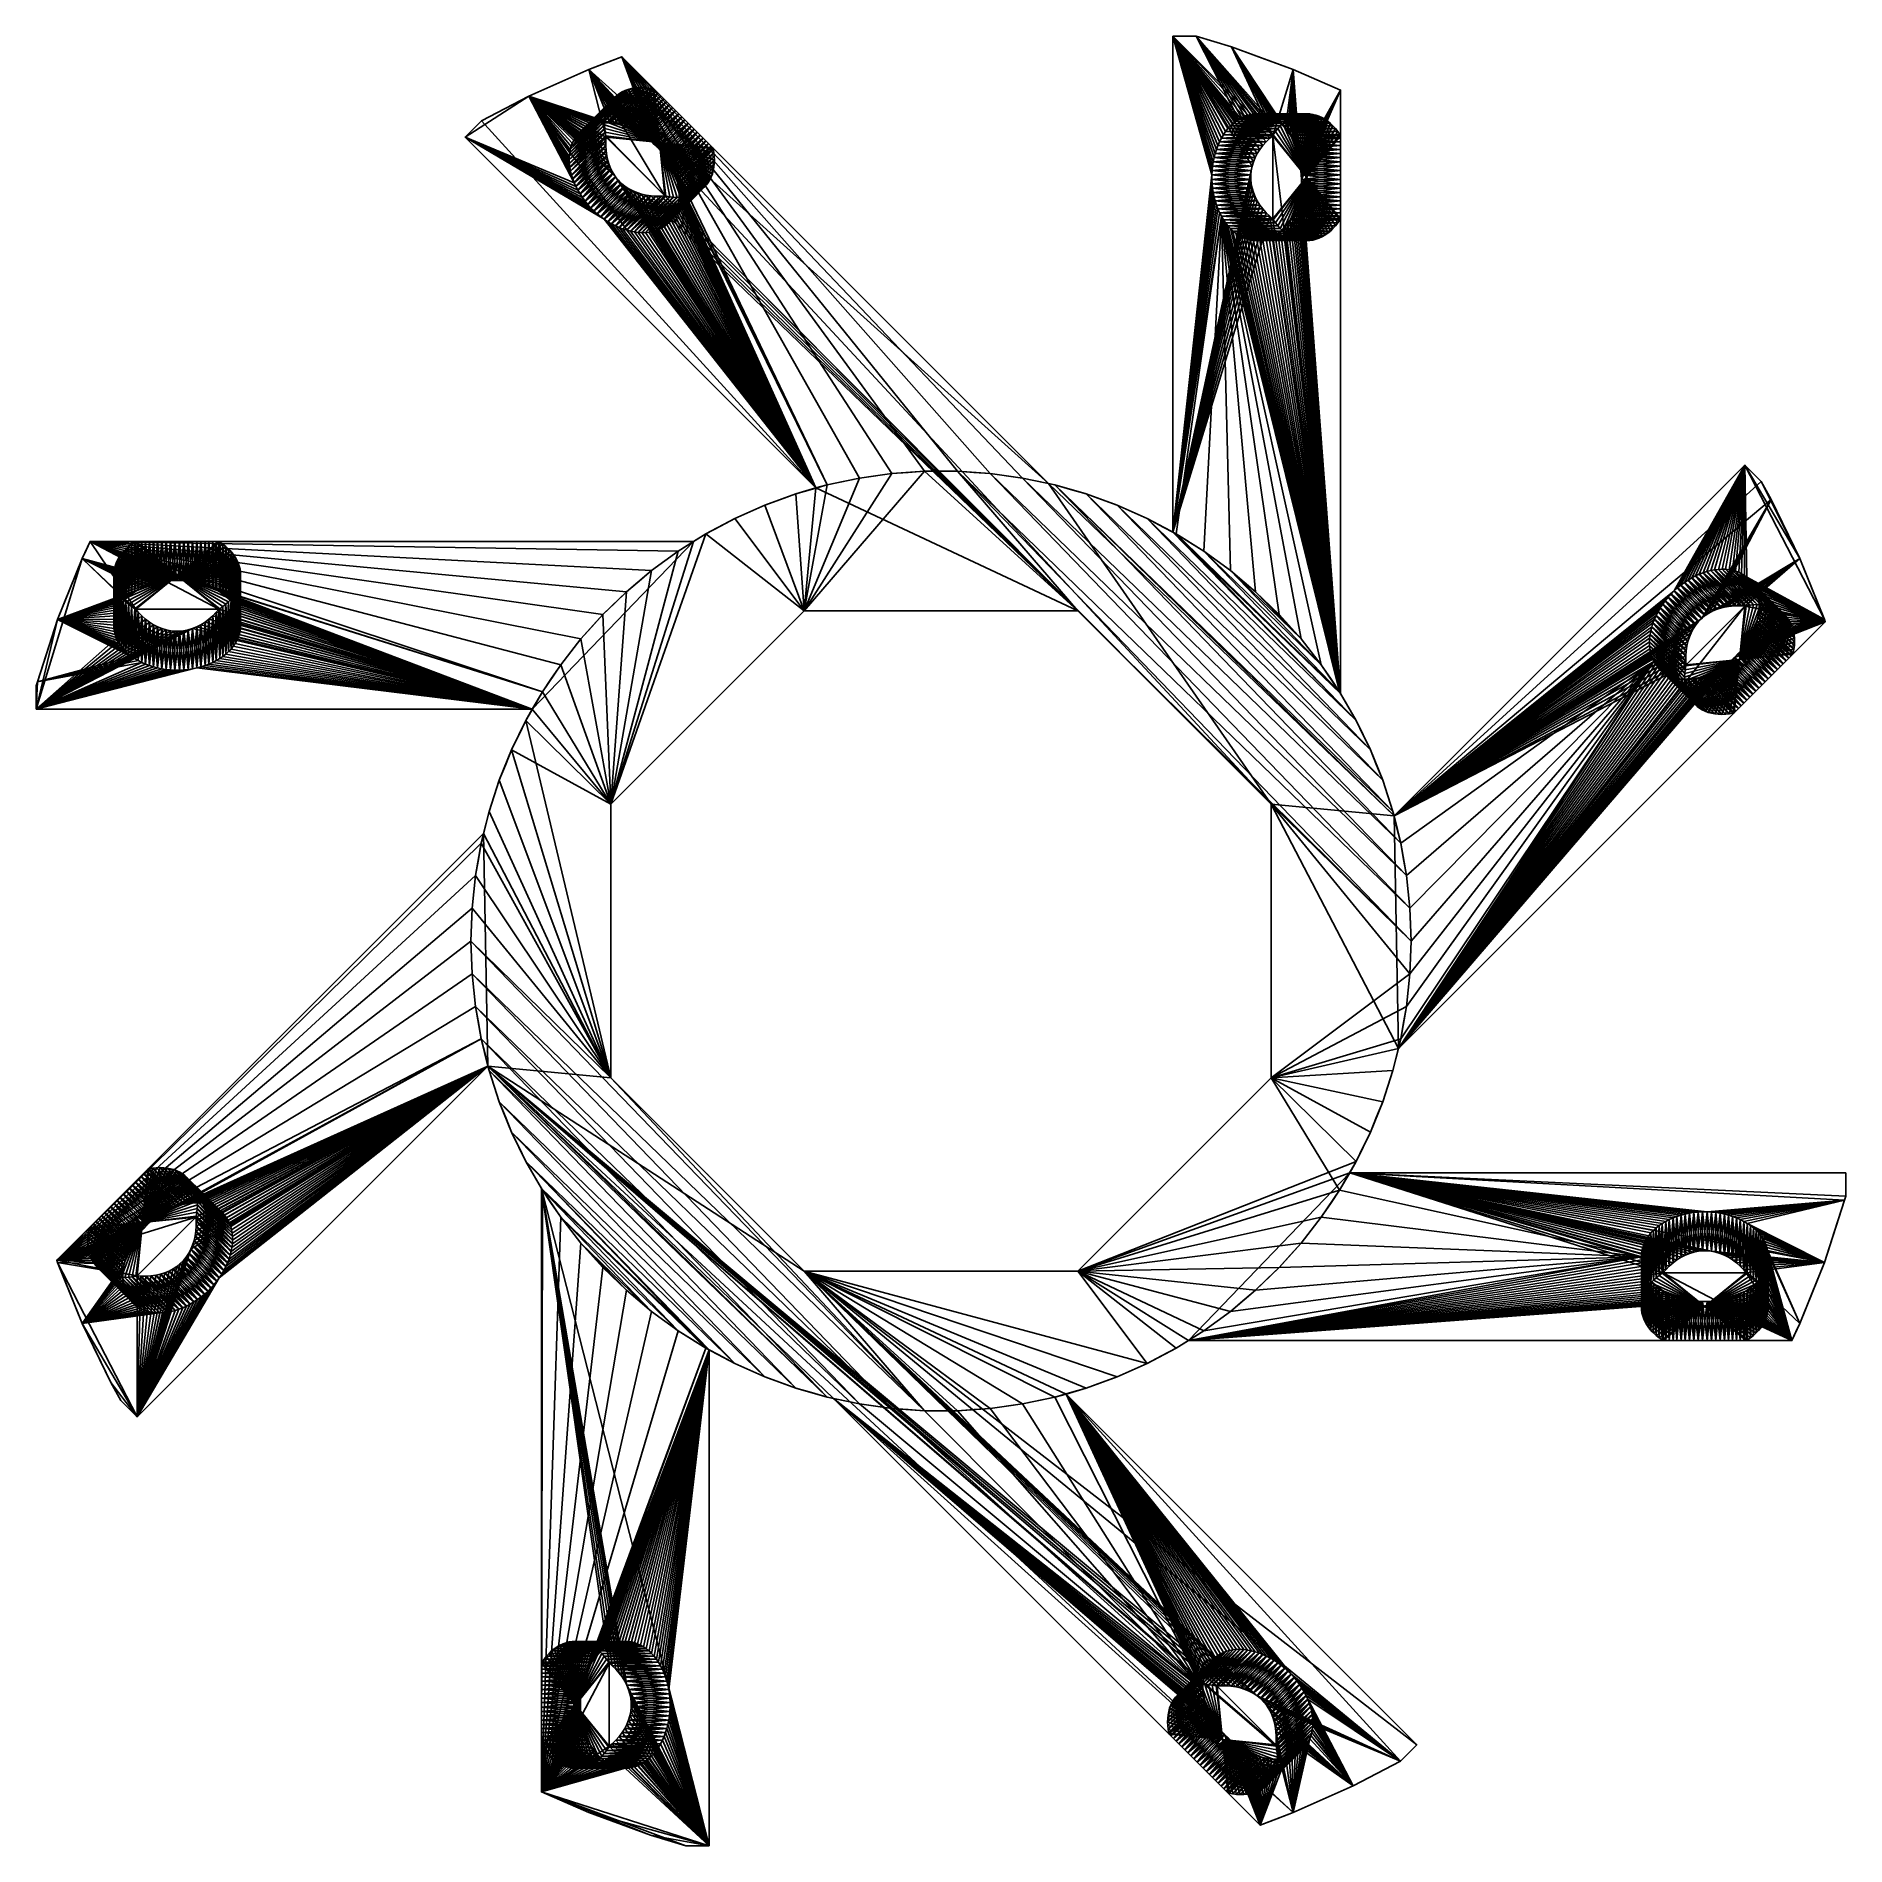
# Model space of a CAD drawing. Header units: metres. Extents: x 8.5 to 85.5, y 17.5 to 94.5.
import ezdxf

# ---------------------------------------------------------------- set-up
doc = ezdxf.new("R2010")
doc.units = ezdxf.units.M

msp = doc.modelspace()

# ---------------------------------------------------------------- meshes
at = {"layer": 'Layer0'}
mesh = msp.add_polyface(dxfattribs=at)
corners = [(56.87, 94.5, -34), (58.931, 90.162, -31.939), (59.016, 90.307, -31.854)]
mesh.append_faces([[corners[k] for k in face] for face in [(0, 1, 2)]])
mesh = msp.add_polyface(dxfattribs=at)
corners = [(56.87, 94.5, -34), (58.852, 90.01, -32.018), (58.931, 90.162, -31.939)]
mesh.append_faces([[corners[k] for k in face] for face in [(0, 1, 2)]])
mesh = msp.add_polyface(dxfattribs=at)
corners = [(58.852, 90.01, -32.018), (56.87, 94.5, -34), (58.782, 89.85, -32.088)]
mesh.append_faces([[corners[k] for k in face] for face in [(0, 1, 2)]])
mesh = msp.add_polyface(dxfattribs=at)
corners = [(58.782, 89.85, -32.088), (56.87, 94.5, -34), (58.719, 89.684, -32.151)]
mesh.append_faces([[corners[k] for k in face] for face in [(0, 1, 2)]])
mesh = msp.add_polyface(dxfattribs=at)
corners = [(58.719, 89.684, -32.151), (56.87, 94.5, -34), (58.665, 89.511, -32.205)]
mesh.append_faces([[corners[k] for k in face] for face in [(0, 1, 2)]])
mesh = msp.add_polyface(dxfattribs=at)
corners = [(56.87, 94.5, -34), (58.619, 89.334, -32.251), (58.665, 89.511, -32.205)]
mesh.append_faces([[corners[k] for k in face] for face in [(0, 1, 2)]])
mesh = msp.add_polyface(dxfattribs=at)
corners = [(56.87, 94.5, -34), (58.583, 89.153, -32.288), (58.619, 89.334, -32.251)]
mesh.append_faces([[corners[k] for k in face] for face in [(0, 1, 2)]])
mesh = msp.add_polyface(dxfattribs=at)
corners = [(58.583, 89.153, -32.288), (56.87, 94.5, -34), (58.555, 88.969, -32.315)]
mesh.append_faces([[corners[k] for k in face] for face in [(0, 1, 2)]])
mesh = msp.add_polyface(dxfattribs=at)
corners = [(58.527, 88.594, -32.343), (56.87, 94.5, -34), (56.87, 73.395, -34), (58.536, 88.782, -32.334), (58.555, 88.969, -32.315)]
mesh.append_faces([[corners[k] for k in face] for face in [(0, 1, 2), (1, 3, 4)]], dxfattribs={"vtx0": -1})
mesh.append_faces([[corners[k] for k in face] for face in [(1, 0, 3)]], dxfattribs={"vtx0": -1, "vtx2": -1})
mesh = msp.add_polyface(dxfattribs=at)
corners = [(59.109, 90.442, -31.761), (56.87, 94.5, -34), (59.016, 90.307, -31.854)]
mesh.append_faces([[corners[k] for k in face] for face in [(0, 1, 2)]])
mesh = msp.add_polyface(dxfattribs=at)
corners = [(56.87, 94.5, -34), (59.109, 90.442, -31.761), (59.208, 90.568, -31.662)]
mesh.append_faces([[corners[k] for k in face] for face in [(0, 1, 2)]])
mesh = msp.add_polyface(dxfattribs=at)
corners = [(59.313, 90.684, -31.557), (56.87, 94.5, -34), (59.208, 90.568, -31.662)]
mesh.append_faces([[corners[k] for k in face] for face in [(0, 1, 2)]])
mesh = msp.add_polyface(dxfattribs=at)
corners = [(59.423, 90.79, -31.447), (56.87, 94.5, -34), (59.313, 90.684, -31.557)]
mesh.append_faces([[corners[k] for k in face] for face in [(0, 1, 2)]])
mesh = msp.add_polyface(dxfattribs=at)
corners = [(59.539, 90.884, -31.331), (56.87, 94.5, -34), (59.423, 90.79, -31.447)]
mesh.append_faces([[corners[k] for k in face] for face in [(0, 1, 2)]])
mesh = msp.add_polyface(dxfattribs=at)
corners = [(59.658, 90.967, -31.212), (56.87, 94.5, -34), (59.539, 90.884, -31.331)]
mesh.append_faces([[corners[k] for k in face] for face in [(0, 1, 2)]])
mesh = msp.add_polyface(dxfattribs=at)
corners = [(59.658, 90.967, -31.212), (57.851, 94.5, -33.019), (56.87, 94.5, -34)]
mesh.append_faces([[corners[k] for k in face] for face in [(0, 1, 2)]])
mesh = msp.add_polyface(dxfattribs=at)
corners = [(57.524, 94.5, -33.673), (57.851, 94.5, -34), (56.87, 94.5, -34)]
mesh.append_faces([[corners[k] for k in face] for face in [(0, 1, 2)]])
mesh = msp.add_polyface(dxfattribs=at)
corners = [(57.851, 94.5, -33.019), (57.524, 94.5, -33.673), (56.87, 94.5, -34)]
mesh.append_faces([[corners[k] for k in face] for face in [(0, 1, 2)]])
mesh = msp.add_polyface(dxfattribs=at)
corners = [(61.113, 90.267, -34), (56.87, 94.5, -34), (57.851, 94.5, -34)]
mesh.append_faces([[corners[k] for k in face] for face in [(0, 1, 2)]])
mesh = msp.add_polyface(dxfattribs=at)
corners = [(60.24, 88.969, -34), (56.87, 73.395, -34), (56.87, 94.5, -34), (60.203, 88.782, -34), (60.184, 88.594, -34)]
mesh.append_faces([[corners[k] for k in face] for face in [(0, 1, 2), (1, 3, 4)]], dxfattribs={"vtx0": -1})
mesh.append_faces([[corners[k] for k in face] for face in [(1, 0, 3)]], dxfattribs={"vtx0": -1, "vtx2": -1})
mesh = msp.add_polyface(dxfattribs=at)
corners = [(60.295, 89.153, -34), (60.24, 88.969, -34), (56.87, 94.5, -34)]
mesh.append_faces([[corners[k] for k in face] for face in [(0, 1, 2)]])
mesh = msp.add_polyface(dxfattribs=at)
corners = [(60.369, 89.334, -34), (60.295, 89.153, -34), (56.87, 94.5, -34)]
mesh.append_faces([[corners[k] for k in face] for face in [(0, 1, 2)]])
mesh = msp.add_polyface(dxfattribs=at)
corners = [(60.46, 89.511, -34), (60.369, 89.334, -34), (56.87, 94.5, -34)]
mesh.append_faces([[corners[k] for k in face] for face in [(0, 1, 2)]])
mesh = msp.add_polyface(dxfattribs=at)
corners = [(60.568, 89.684, -34), (60.46, 89.511, -34), (56.87, 94.5, -34)]
mesh.append_faces([[corners[k] for k in face] for face in [(0, 1, 2)]])
mesh = msp.add_polyface(dxfattribs=at)
corners = [(60.693, 89.85, -34), (60.568, 89.684, -34), (56.87, 94.5, -34)]
mesh.append_faces([[corners[k] for k in face] for face in [(0, 1, 2)]])
mesh = msp.add_polyface(dxfattribs=at)
corners = [(60.834, 90.01, -34), (60.693, 89.85, -34), (56.87, 94.5, -34)]
mesh.append_faces([[corners[k] for k in face] for face in [(0, 1, 2)]])
mesh = msp.add_polyface(dxfattribs=at)
corners = [(60.991, 90.162, -34), (60.834, 90.01, -34), (56.87, 94.5, -34)]
mesh.append_faces([[corners[k] for k in face] for face in [(0, 1, 2)]])
mesh = msp.add_polyface(dxfattribs=at)
corners = [(61.113, 90.267, -34), (60.991, 90.162, -34), (56.87, 94.5, -34)]
mesh.append_faces([[corners[k] for k in face] for face in [(0, 1, 2)]])
mesh = msp.add_polyface(dxfattribs=at)
corners = [(57.851, 94.5, -33.019), (57.851, 94.5, -34), (57.524, 94.5, -33.673)]
mesh.append_faces([[corners[k] for k in face] for face in [(0, 1, 2)]])
mesh = msp.add_polyface(dxfattribs=at)
corners = [(58.606, 94.271, -33.132), (59.361, 94.042, -34), (57.851, 94.5, -34)]
mesh.append_faces([[corners[k] for k in face] for face in [(0, 1, 2)]])
mesh = msp.add_polyface(dxfattribs=at)
corners = [(61.113, 90.267, -34), (57.851, 94.5, -34), (59.361, 94.042, -34)]
mesh.append_faces([[corners[k] for k in face] for face in [(0, 1, 2)]])
mesh = msp.add_polyface(dxfattribs=at)
corners = [(57.851, 94.5, -33.019), (58.606, 94.271, -33.132), (57.851, 94.5, -34)]
mesh.append_faces([[corners[k] for k in face] for face in [(0, 1, 2)]])
mesh = msp.add_polyface(dxfattribs=at)
corners = [(59.361, 94.042, -31.509), (58.606, 94.271, -33.132), (57.851, 94.5, -33.019)]
mesh.append_faces([[corners[k] for k in face] for face in [(0, 1, 2)]])
mesh = msp.add_polyface(dxfattribs=at)
corners = [(60.568, 91.193, -30.302), (57.851, 94.5, -33.019), (60.435, 91.2, -30.435)]
mesh.append_faces([[corners[k] for k in face] for face in [(0, 1, 2)]])
mesh = msp.add_polyface(dxfattribs=at)
corners = [(57.851, 94.5, -33.019), (60.701, 91.174, -30.169), (60.832, 91.141, -30.038)]
mesh.append_faces([[corners[k] for k in face] for face in [(0, 1, 2)]])
mesh = msp.add_polyface(dxfattribs=at)
corners = [(57.851, 94.5, -33.019), (60.169, 91.174, -30.701), (60.302, 91.193, -30.568)]
mesh.append_faces([[corners[k] for k in face] for face in [(0, 1, 2)]])
mesh = msp.add_polyface(dxfattribs=at)
corners = [(57.851, 94.5, -33.019), (60.832, 91.141, -30.038), (59.361, 94.042, -31.509)]
mesh.append_faces([[corners[k] for k in face] for face in [(0, 1, 2)]])
mesh = msp.add_polyface(dxfattribs=at)
corners = [(60.701, 91.174, -30.169), (57.851, 94.5, -33.019), (60.568, 91.193, -30.302)]
mesh.append_faces([[corners[k] for k in face] for face in [(0, 1, 2)]])
mesh = msp.add_polyface(dxfattribs=at)
corners = [(57.851, 94.5, -33.019), (59.909, 91.095, -30.961), (60.038, 91.141, -30.832)]
mesh.append_faces([[corners[k] for k in face] for face in [(0, 1, 2)]])
mesh = msp.add_polyface(dxfattribs=at)
corners = [(60.169, 91.174, -30.701), (57.851, 94.5, -33.019), (60.038, 91.141, -30.832)]
mesh.append_faces([[corners[k] for k in face] for face in [(0, 1, 2)]])
mesh = msp.add_polyface(dxfattribs=at)
corners = [(57.851, 94.5, -33.019), (60.302, 91.193, -30.568), (60.435, 91.2, -30.435)]
mesh.append_faces([[corners[k] for k in face] for face in [(0, 1, 2)]])
mesh = msp.add_polyface(dxfattribs=at)
corners = [(59.909, 91.095, -30.961), (57.851, 94.5, -33.019), (59.782, 91.037, -31.088)]
mesh.append_faces([[corners[k] for k in face] for face in [(0, 1, 2)]])
mesh = msp.add_polyface(dxfattribs=at)
corners = [(57.851, 94.5, -33.019), (59.658, 90.967, -31.212), (59.782, 91.037, -31.088)]
mesh.append_faces([[corners[k] for k in face] for face in [(0, 1, 2)]])
mesh = msp.add_polyface(dxfattribs=at)
corners = [(59.361, 94.042, -31.509), (59.361, 94.042, -34), (58.606, 94.271, -33.132)]
mesh.append_faces([[corners[k] for k in face] for face in [(0, 1, 2)]])
mesh = msp.add_polyface(dxfattribs=at)
corners = [(61.984, 93.087, -28.886), (60.672, 93.565, -32.099), (59.361, 94.042, -31.509)]
mesh.append_faces([[corners[k] for k in face] for face in [(0, 1, 2)]])
mesh = msp.add_polyface(dxfattribs=at)
corners = [(61.557, 90.684, -29.313), (59.361, 94.042, -31.509), (61.447, 90.79, -29.423)]
mesh.append_faces([[corners[k] for k in face] for face in [(0, 1, 2)]])
mesh = msp.add_polyface(dxfattribs=at)
corners = [(61.662, 90.568, -29.208), (61.984, 93.087, -28.886), (59.361, 94.042, -31.509), (61.761, 90.442, -29.109), (61.854, 90.307, -29.016)]
mesh.append_faces([[corners[k] for k in face] for face in [(0, 1, 2), (1, 3, 4)]], dxfattribs={"vtx0": -1})
mesh.append_faces([[corners[k] for k in face] for face in [(1, 0, 3)]], dxfattribs={"vtx0": -1, "vtx2": -1})
mesh = msp.add_polyface(dxfattribs=at)
corners = [(59.361, 94.042, -31.509), (61.212, 90.967, -29.658), (61.331, 90.884, -29.539)]
mesh.append_faces([[corners[k] for k in face] for face in [(0, 1, 2)]])
mesh = msp.add_polyface(dxfattribs=at)
corners = [(61.447, 90.79, -29.423), (59.361, 94.042, -31.509), (61.331, 90.884, -29.539)]
mesh.append_faces([[corners[k] for k in face] for face in [(0, 1, 2)]])
mesh = msp.add_polyface(dxfattribs=at)
corners = [(60.961, 91.095, -29.909), (59.361, 94.042, -31.509), (60.832, 91.141, -30.038)]
mesh.append_faces([[corners[k] for k in face] for face in [(0, 1, 2)]])
mesh = msp.add_polyface(dxfattribs=at)
corners = [(61.662, 90.568, -29.208), (59.361, 94.042, -31.509), (61.557, 90.684, -29.313)]
mesh.append_faces([[corners[k] for k in face] for face in [(0, 1, 2)]])
mesh = msp.add_polyface(dxfattribs=at)
corners = [(59.361, 94.042, -31.509), (60.961, 91.095, -29.909), (61.088, 91.037, -29.782)]
mesh.append_faces([[corners[k] for k in face] for face in [(0, 1, 2)]])
mesh = msp.add_polyface(dxfattribs=at)
corners = [(61.212, 90.967, -29.658), (59.361, 94.042, -31.509), (61.088, 91.037, -29.782)]
mesh.append_faces([[corners[k] for k in face] for face in [(0, 1, 2)]])
mesh = msp.add_polyface(dxfattribs=at)
corners = [(59.361, 94.042, -31.509), (60.672, 93.565, -32.099), (59.361, 94.042, -34)]
mesh.append_faces([[corners[k] for k in face] for face in [(0, 1, 2)]])
mesh = msp.add_polyface(dxfattribs=at)
corners = [(61.984, 93.087, -34), (61.113, 90.267, -34), (59.361, 94.042, -34)]
mesh.append_faces([[corners[k] for k in face] for face in [(0, 1, 2)]])
mesh = msp.add_polyface(dxfattribs=at)
corners = [(60.672, 93.565, -32.099), (61.984, 93.087, -34), (59.361, 94.042, -34)]
mesh.append_faces([[corners[k] for k in face] for face in [(0, 1, 2)]])
mesh = msp.add_polyface(dxfattribs=at)
corners = [(51.571, 75.471, -34), (32.016, 93.087, -34), (33.418, 93.624, -34)]
mesh.append_faces([[corners[k] for k in face] for face in [(0, 1, 2)]])
mesh = msp.add_polyface(dxfattribs=at)
corners = [(32.717, 93.355, -30.778), (33.418, 93.624, -34), (32.016, 93.087, -34)]
mesh.append_faces([[corners[k] for k in face] for face in [(0, 1, 2)]])
mesh = msp.add_polyface(dxfattribs=at)
corners = [(33.418, 93.624, -26.87), (32.717, 93.355, -30.778), (32.016, 93.087, -28.241)]
mesh.append_faces([[corners[k] for k in face] for face in [(0, 1, 2)]])
mesh = msp.add_polyface(dxfattribs=at)
corners = [(34.802, 89.897, -28.527), (33.418, 93.624, -26.87), (32.016, 93.087, -28.241), (34.935, 89.764, -28.527), (35.061, 89.624, -28.536)]
mesh.append_faces([[corners[k] for k in face] for face in [(0, 1, 2), (1, 3, 4)]], dxfattribs={"vtx0": -1})
mesh.append_faces([[corners[k] for k in face] for face in [(1, 0, 3)]], dxfattribs={"vtx0": -1, "vtx2": -1})
mesh = msp.add_polyface(dxfattribs=at)
corners = [(32.016, 93.087, -28.241), (32.717, 93.355, -30.778), (32.016, 93.087, -34)]
mesh.append_faces([[corners[k] for k in face] for face in [(0, 1, 2)]])
mesh = msp.add_polyface(dxfattribs=at)
corners = [(33.418, 93.624, -26.87), (33.418, 93.624, -34), (32.717, 93.355, -30.778)]
mesh.append_faces([[corners[k] for k in face] for face in [(0, 1, 2)]])
mesh = msp.add_polyface(dxfattribs=at)
corners = [(44.909, 75.89, -31.284), (33.418, 93.624, -26.87), (43.527, 75.696, -32.399)]
mesh.append_faces([[corners[k] for k in face] for face in [(0, 1, 2)]])
mesh = msp.add_polyface(dxfattribs=at)
corners = [(46.302, 75.988, -30.23), (33.418, 93.624, -26.87), (44.909, 75.89, -31.284)]
mesh.append_faces([[corners[k] for k in face] for face in [(0, 1, 2)]])
mesh = msp.add_polyface(dxfattribs=at)
corners = [(33.418, 93.624, -26.87), (34.864, 92.177, -30.991), (34.79, 92.251, -31.113)]
mesh.append_faces([[corners[k] for k in face] for face in [(0, 1, 2)]])
mesh = msp.add_polyface(dxfattribs=at)
corners = [(33.418, 93.624, -26.87), (34.972, 92.069, -30.834), (34.864, 92.177, -30.991)]
mesh.append_faces([[corners[k] for k in face] for face in [(0, 1, 2)]])
mesh = msp.add_polyface(dxfattribs=at)
corners = [(33.418, 93.624, -26.87), (34.79, 92.251, -31.113), (33.418, 93.624, -34)]
mesh.append_faces([[corners[k] for k in face] for face in [(0, 1, 2)]])
mesh = msp.add_polyface(dxfattribs=at)
corners = [(33.418, 93.624, -34), (34.79, 92.251, -31.113), (51.571, 75.471, -34)]
mesh.append_faces([[corners[k] for k in face] for face in [(0, 1, 2)]])
mesh = msp.add_polyface(dxfattribs=at)
corners = [(33.418, 93.624, -26.87), (35.569, 88.857, -28.719), (42.162, 75.406, -33.569), (35.486, 89.017, -28.665), (35.643, 88.696, -28.782), (35.706, 88.533, -28.852)]
mesh.append_faces([[corners[k] for k in face] for face in [(1, 0, 3), (2, 4, 5)]], dxfattribs={"vtx0": -1})
mesh.append_faces([[corners[k] for k in face] for face in [(0, 1, 2)]], dxfattribs={"vtx0": -1, "vtx1": -1})
mesh.append_faces([[corners[k] for k in face] for face in [(2, 1, 4)]], dxfattribs={"vtx0": -1, "vtx2": -1})
mesh = msp.add_polyface(dxfattribs=at)
corners = [(43.527, 75.696, -32.399), (33.418, 93.624, -26.87), (42.162, 75.406, -33.569)]
mesh.append_faces([[corners[k] for k in face] for face in [(0, 1, 2)]])
mesh = msp.add_polyface(dxfattribs=at)
corners = [(33.418, 93.624, -26.87), (35.085, 91.956, -30.693), (34.972, 92.069, -30.834)]
mesh.append_faces([[corners[k] for k in face] for face in [(0, 1, 2)]])
mesh = msp.add_polyface(dxfattribs=at)
corners = [(33.418, 93.624, -26.87), (35.203, 91.839, -30.568), (35.085, 91.956, -30.693)]
mesh.append_faces([[corners[k] for k in face] for face in [(0, 1, 2)]])
mesh = msp.add_polyface(dxfattribs=at)
corners = [(33.418, 93.624, -26.87), (35.325, 91.717, -30.46), (35.203, 91.839, -30.568)]
mesh.append_faces([[corners[k] for k in face] for face in [(0, 1, 2)]])
mesh = msp.add_polyface(dxfattribs=at)
corners = [(33.418, 93.624, -26.87), (35.45, 91.592, -30.369), (35.325, 91.717, -30.46)]
mesh.append_faces([[corners[k] for k in face] for face in [(0, 1, 2)]])
mesh = msp.add_polyface(dxfattribs=at)
corners = [(33.418, 93.624, -26.87), (35.578, 91.464, -30.295), (35.45, 91.592, -30.369)]
mesh.append_faces([[corners[k] for k in face] for face in [(0, 1, 2)]])
mesh = msp.add_polyface(dxfattribs=at)
corners = [(33.418, 93.624, -26.87), (35.708, 91.333, -30.24), (35.578, 91.464, -30.295)]
mesh.append_faces([[corners[k] for k in face] for face in [(0, 1, 2)]])
mesh = msp.add_polyface(dxfattribs=at)
corners = [(33.418, 93.624, -26.87), (35.84, 91.201, -30.203), (35.708, 91.333, -30.24)]
mesh.append_faces([[corners[k] for k in face] for face in [(0, 1, 2)]])
mesh = msp.add_polyface(dxfattribs=at)
corners = [(47.698, 75.988, -29.243), (33.418, 93.624, -26.87), (46.302, 75.988, -30.23)]
mesh.append_faces([[corners[k] for k in face] for face in [(0, 1, 2)]])
mesh = msp.add_polyface(dxfattribs=at)
corners = [(35.973, 91.068, -30.184), (33.418, 93.624, -26.87), (51.571, 75.471, -26.87), (35.84, 91.201, -30.203)]
mesh.append_faces([[corners[k] for k in face] for face in [(0, 1, 2), (1, 0, 3)]], dxfattribs={"vtx0": -1})
mesh = msp.add_polyface(dxfattribs=at)
corners = [(49.091, 75.89, -28.327), (33.418, 93.624, -26.87), (47.698, 75.988, -29.243)]
mesh.append_faces([[corners[k] for k in face] for face in [(0, 1, 2)]])
mesh = msp.add_polyface(dxfattribs=at)
corners = [(35.486, 89.017, -28.665), (33.418, 93.624, -26.87), (35.393, 89.175, -28.619)]
mesh.append_faces([[corners[k] for k in face] for face in [(0, 1, 2)]])
mesh = msp.add_polyface(dxfattribs=at)
corners = [(35.393, 89.175, -28.619), (33.418, 93.624, -26.87), (35.291, 89.329, -28.583)]
mesh.append_faces([[corners[k] for k in face] for face in [(0, 1, 2)]])
mesh = msp.add_polyface(dxfattribs=at)
corners = [(35.291, 89.329, -28.583), (33.418, 93.624, -26.87), (35.18, 89.479, -28.555)]
mesh.append_faces([[corners[k] for k in face] for face in [(0, 1, 2)]])
mesh = msp.add_polyface(dxfattribs=at)
corners = [(35.18, 89.479, -28.555), (33.418, 93.624, -26.87), (35.061, 89.624, -28.536)]
mesh.append_faces([[corners[k] for k in face] for face in [(0, 1, 2)]])
mesh = msp.add_polyface(dxfattribs=at)
corners = [(50.473, 75.696, -27.487), (33.418, 93.624, -26.87), (49.091, 75.89, -28.327)]
mesh.append_faces([[corners[k] for k in face] for face in [(0, 1, 2)]])
mesh = msp.add_polyface(dxfattribs=at)
corners = [(51.571, 75.471, -26.87), (33.418, 93.624, -26.87), (50.473, 75.696, -27.487)]
mesh.append_faces([[corners[k] for k in face] for face in [(0, 1, 2)]])
mesh = msp.add_polyface(dxfattribs=at)
corners = [(61.984, 93.087, -28.886), (61.984, 93.087, -34), (60.672, 93.565, -32.099)]
mesh.append_faces([[corners[k] for k in face] for face in [(0, 1, 2)]])
mesh = msp.add_polyface(dxfattribs=at)
corners = [(32.016, 93.087, -28.241), (30.74, 92.52, -31.772), (29.465, 91.952, -30.847)]
mesh.append_faces([[corners[k] for k in face] for face in [(0, 1, 2)]])
mesh = msp.add_polyface(dxfattribs=at)
corners = [(30.74, 92.52, -31.772), (32.016, 93.087, -34), (29.465, 91.952, -34)]
mesh.append_faces([[corners[k] for k in face] for face in [(0, 1, 2)]])
mesh = msp.add_polyface(dxfattribs=at)
corners = [(32.016, 93.087, -34), (32.749, 90.21, -34), (29.465, 91.952, -34), (32.738, 90.255, -33.975)]
mesh.append_faces([[corners[k] for k in face] for face in [(0, 1, 2), (1, 0, 3)]], dxfattribs={"vtx0": -1})
mesh = msp.add_polyface(dxfattribs=at)
corners = [(32.924, 90.811, -29.208), (32.016, 93.087, -28.241), (29.465, 91.952, -30.847)]
mesh.append_faces([[corners[k] for k in face] for face in [(0, 1, 2)]])
mesh = msp.add_polyface(dxfattribs=at)
corners = [(29.465, 91.952, -30.847), (30.74, 92.52, -31.772), (29.465, 91.952, -34)]
mesh.append_faces([[corners[k] for k in face] for face in [(0, 1, 2)]])
mesh = msp.add_polyface(dxfattribs=at)
corners = [(32.016, 93.087, -28.241), (32.016, 93.087, -34), (30.74, 92.52, -31.772)]
mesh.append_faces([[corners[k] for k in face] for face in [(0, 1, 2)]])
mesh = msp.add_polyface(dxfattribs=at)
corners = [(61.043, 61.817, -34), (32.016, 93.087, -34), (51.571, 75.471, -34)]
mesh.append_faces([[corners[k] for k in face] for face in [(0, 1, 2)]])
mesh = msp.add_polyface(dxfattribs=at)
corners = [(61.043, 61.817, -34), (35.248, 87.711, -34), (32.016, 93.087, -34), (52.817, 70.043, -34)]
mesh.append_faces([[corners[k] for k in face] for face in [(0, 1, 2), (1, 0, 3)]], dxfattribs={"vtx0": -1})
mesh = msp.add_polyface(dxfattribs=at)
corners = [(35.248, 87.711, -34), (32.738, 90.255, -33.975), (32.016, 93.087, -34), (32.749, 90.21, -34)]
mesh.append_faces([[corners[k] for k in face] for face in [(0, 1, 2), (1, 0, 3)]], dxfattribs={"vtx0": -1})
mesh = msp.add_polyface(dxfattribs=at)
corners = [(33.083, 90.792, -29.109), (32.016, 93.087, -28.241), (32.924, 90.811, -29.208)]
mesh.append_faces([[corners[k] for k in face] for face in [(0, 1, 2)]])
mesh = msp.add_polyface(dxfattribs=at)
corners = [(33.245, 90.762, -29.016), (32.016, 93.087, -28.241), (33.083, 90.792, -29.109)]
mesh.append_faces([[corners[k] for k in face] for face in [(0, 1, 2)]])
mesh = msp.add_polyface(dxfattribs=at)
corners = [(33.407, 90.72, -28.931), (32.016, 93.087, -28.241), (33.245, 90.762, -29.016)]
mesh.append_faces([[corners[k] for k in face] for face in [(0, 1, 2)]])
mesh = msp.add_polyface(dxfattribs=at)
corners = [(33.571, 90.668, -28.852), (32.016, 93.087, -28.241), (33.407, 90.72, -28.931)]
mesh.append_faces([[corners[k] for k in face] for face in [(0, 1, 2)]])
mesh = msp.add_polyface(dxfattribs=at)
corners = [(33.734, 90.605, -28.782), (32.016, 93.087, -28.241), (33.571, 90.668, -28.852)]
mesh.append_faces([[corners[k] for k in face] for face in [(0, 1, 2)]])
mesh = msp.add_polyface(dxfattribs=at)
corners = [(33.895, 90.531, -28.719), (32.016, 93.087, -28.241), (33.734, 90.605, -28.782)]
mesh.append_faces([[corners[k] for k in face] for face in [(0, 1, 2)]])
mesh = msp.add_polyface(dxfattribs=at)
corners = [(34.056, 90.448, -28.665), (32.016, 93.087, -28.241), (33.895, 90.531, -28.719)]
mesh.append_faces([[corners[k] for k in face] for face in [(0, 1, 2)]])
mesh = msp.add_polyface(dxfattribs=at)
corners = [(34.213, 90.355, -28.619), (32.016, 93.087, -28.241), (34.056, 90.448, -28.665)]
mesh.append_faces([[corners[k] for k in face] for face in [(0, 1, 2)]])
mesh = msp.add_polyface(dxfattribs=at)
corners = [(34.367, 90.253, -28.583), (32.016, 93.087, -28.241), (34.213, 90.355, -28.619)]
mesh.append_faces([[corners[k] for k in face] for face in [(0, 1, 2)]])
mesh = msp.add_polyface(dxfattribs=at)
corners = [(34.517, 90.142, -28.555), (32.016, 93.087, -28.241), (34.367, 90.253, -28.583)]
mesh.append_faces([[corners[k] for k in face] for face in [(0, 1, 2)]])
mesh = msp.add_polyface(dxfattribs=at)
corners = [(34.662, 90.023, -28.536), (32.016, 93.087, -28.241), (34.517, 90.142, -28.555)]
mesh.append_faces([[corners[k] for k in face] for face in [(0, 1, 2)]])
mesh = msp.add_polyface(dxfattribs=at)
corners = [(34.802, 89.897, -28.527), (32.016, 93.087, -28.241), (34.662, 90.023, -28.536)]
mesh.append_faces([[corners[k] for k in face] for face in [(0, 1, 2)]])
mesh = msp.add_polyface(dxfattribs=at)
corners = [(64, 66.536, -34), (61.113, 90.267, -34), (61.984, 93.087, -34)]
mesh.append_faces([[corners[k] for k in face] for face in [(0, 1, 2)]])
mesh = msp.add_polyface(dxfattribs=at)
corners = [(61.984, 93.087, -28.886), (61.854, 90.307, -29.016), (61.939, 90.162, -28.931)]
mesh.append_faces([[corners[k] for k in face] for face in [(0, 1, 2)]])
mesh = msp.add_polyface(dxfattribs=at)
corners = [(61.984, 93.087, -28.886), (61.939, 90.162, -28.931), (62.018, 90.01, -28.852)]
mesh.append_faces([[corners[k] for k in face] for face in [(0, 1, 2)]])
mesh = msp.add_polyface(dxfattribs=at)
corners = [(62.992, 92.648, -30.939), (64, 92.208, -34), (61.984, 93.087, -34)]
mesh.append_faces([[corners[k] for k in face] for face in [(0, 1, 2)]])
mesh = msp.add_polyface(dxfattribs=at)
corners = [(61.984, 93.087, -28.886), (62.992, 92.648, -30.939), (61.984, 93.087, -34)]
mesh.append_faces([[corners[k] for k in face] for face in [(0, 1, 2)]])
mesh = msp.add_polyface(dxfattribs=at)
corners = [(64, 66.536, -34), (61.984, 93.087, -34), (64, 92.208, -34)]
mesh.append_faces([[corners[k] for k in face] for face in [(0, 1, 2)]])
mesh = msp.add_polyface(dxfattribs=at)
corners = [(64, 92.208, -26.87), (62.992, 92.648, -30.939), (61.984, 93.087, -28.886)]
mesh.append_faces([[corners[k] for k in face] for face in [(0, 1, 2)]])
mesh = msp.add_polyface(dxfattribs=at)
corners = [(62.288, 89.153, -28.583), (61.984, 93.087, -28.886), (62.251, 89.334, -28.619)]
mesh.append_faces([[corners[k] for k in face] for face in [(0, 1, 2)]])
mesh = msp.add_polyface(dxfattribs=at)
corners = [(61.984, 93.087, -28.886), (62.088, 89.85, -28.782), (62.151, 89.684, -28.719)]
mesh.append_faces([[corners[k] for k in face] for face in [(0, 1, 2)]])
mesh = msp.add_polyface(dxfattribs=at)
corners = [(61.984, 93.087, -28.886), (62.151, 89.684, -28.719), (62.205, 89.511, -28.665)]
mesh.append_faces([[corners[k] for k in face] for face in [(0, 1, 2)]])
mesh = msp.add_polyface(dxfattribs=at)
corners = [(62.251, 89.334, -28.619), (61.984, 93.087, -28.886), (62.205, 89.511, -28.665)]
mesh.append_faces([[corners[k] for k in face] for face in [(0, 1, 2)]])
mesh = msp.add_polyface(dxfattribs=at)
corners = [(64, 92.208, -26.87), (62.315, 88.969, -28.555), (62.334, 88.782, -28.536), (62.288, 89.153, -28.583), (61.984, 93.087, -28.886)]
mesh.append_faces([[corners[k] for k in face] for face in [(0, 1, 2), (3, 0, 4)]], dxfattribs={"vtx0": -1})
mesh.append_faces([[corners[k] for k in face] for face in [(1, 0, 3)]], dxfattribs={"vtx0": -1, "vtx1": -1})
mesh = msp.add_polyface(dxfattribs=at)
corners = [(62.088, 89.85, -28.782), (61.984, 93.087, -28.886), (62.018, 90.01, -28.852)]
mesh.append_faces([[corners[k] for k in face] for face in [(0, 1, 2)]])
mesh = msp.add_polyface(dxfattribs=at)
corners = [(64, 92.208, -26.87), (64, 92.208, -34), (62.992, 92.648, -30.939)]
mesh.append_faces([[corners[k] for k in face] for face in [(0, 1, 2)]])
mesh = msp.add_polyface(dxfattribs=at)
corners = [(29.465, 91.952, -30.847), (27.449, 90.897, -33.019), (26.756, 90.203, -34)]
mesh.append_faces([[corners[k] for k in face] for face in [(0, 1, 2)]])
mesh = msp.add_polyface(dxfattribs=at)
corners = [(31.395, 88.266, -32.088), (29.465, 91.952, -30.847), (26.756, 90.203, -34)]
mesh.append_faces([[corners[k] for k in face] for face in [(0, 1, 2)]])
mesh = msp.add_polyface(dxfattribs=at)
corners = [(28.457, 91.424, -32.967), (29.465, 91.952, -34), (27.449, 90.897, -34)]
mesh.append_faces([[corners[k] for k in face] for face in [(0, 1, 2)]])
mesh = msp.add_polyface(dxfattribs=at)
corners = [(29.465, 91.952, -30.847), (28.457, 91.424, -32.967), (27.449, 90.897, -33.019)]
mesh.append_faces([[corners[k] for k in face] for face in [(0, 1, 2)]])
mesh = msp.add_polyface(dxfattribs=at)
corners = [(41.679, 75.279, -34), (27.449, 90.897, -34), (29.465, 91.952, -34)]
mesh.append_faces([[corners[k] for k in face] for face in [(0, 1, 2)]])
mesh = msp.add_polyface(dxfattribs=at)
corners = [(29.465, 91.952, -30.847), (29.465, 91.952, -34), (28.457, 91.424, -32.967)]
mesh.append_faces([[corners[k] for k in face] for face in [(0, 1, 2)]])
mesh = msp.add_polyface(dxfattribs=at)
corners = [(31.395, 88.266, -32.088), (31.332, 88.429, -32.018), (29.465, 91.952, -30.847)]
mesh.append_faces([[corners[k] for k in face] for face in [(0, 1, 2)]])
mesh = msp.add_polyface(dxfattribs=at)
corners = [(31.332, 88.429, -32.018), (31.28, 88.593, -31.939), (29.465, 91.952, -30.847)]
mesh.append_faces([[corners[k] for k in face] for face in [(0, 1, 2)]])
mesh = msp.add_polyface(dxfattribs=at)
corners = [(31.28, 88.593, -31.939), (31.238, 88.755, -31.854), (29.465, 91.952, -30.847)]
mesh.append_faces([[corners[k] for k in face] for face in [(0, 1, 2)]])
mesh = msp.add_polyface(dxfattribs=at)
corners = [(31.238, 88.755, -31.854), (31.208, 88.917, -31.761), (29.465, 91.952, -30.847)]
mesh.append_faces([[corners[k] for k in face] for face in [(0, 1, 2)]])
mesh = msp.add_polyface(dxfattribs=at)
corners = [(31.208, 88.917, -31.761), (31.189, 89.076, -31.662), (29.465, 91.952, -30.847)]
mesh.append_faces([[corners[k] for k in face] for face in [(0, 1, 2)]])
mesh = msp.add_polyface(dxfattribs=at)
corners = [(31.189, 89.076, -31.662), (31.181, 89.232, -31.557), (29.465, 91.952, -30.847)]
mesh.append_faces([[corners[k] for k in face] for face in [(0, 1, 2)]])
mesh = msp.add_polyface(dxfattribs=at)
corners = [(31.185, 89.385, -31.447), (29.465, 91.952, -30.847), (31.181, 89.232, -31.557)]
mesh.append_faces([[corners[k] for k in face] for face in [(0, 1, 2)]])
mesh = msp.add_polyface(dxfattribs=at)
corners = [(31.2, 89.533, -31.331), (29.465, 91.952, -30.847), (31.185, 89.385, -31.447)]
mesh.append_faces([[corners[k] for k in face] for face in [(0, 1, 2)]])
mesh = msp.add_polyface(dxfattribs=at)
corners = [(31.226, 89.676, -31.212), (29.465, 91.952, -30.847), (31.2, 89.533, -31.331)]
mesh.append_faces([[corners[k] for k in face] for face in [(0, 1, 2)]])
mesh = msp.add_polyface(dxfattribs=at)
corners = [(31.263, 89.813, -31.088), (29.465, 91.952, -30.847), (31.226, 89.676, -31.212)]
mesh.append_faces([[corners[k] for k in face] for face in [(0, 1, 2)]])
mesh = msp.add_polyface(dxfattribs=at)
corners = [(31.312, 89.944, -30.961), (29.465, 91.952, -30.847), (31.263, 89.813, -31.088)]
mesh.append_faces([[corners[k] for k in face] for face in [(0, 1, 2)]])
mesh = msp.add_polyface(dxfattribs=at)
corners = [(32.749, 90.21, -34), (32.737, 90.05, -34), (29.465, 91.952, -34)]
mesh.append_faces([[corners[k] for k in face] for face in [(0, 1, 2)]])
mesh = msp.add_polyface(dxfattribs=at)
corners = [(32.737, 90.05, -34), (32.734, 89.831, -34), (29.465, 91.952, -34)]
mesh.append_faces([[corners[k] for k in face] for face in [(0, 1, 2)]])
mesh = msp.add_polyface(dxfattribs=at)
corners = [(32.747, 89.618, -34), (29.465, 91.952, -34), (32.734, 89.831, -34)]
mesh.append_faces([[corners[k] for k in face] for face in [(0, 1, 2)]])
mesh = msp.add_polyface(dxfattribs=at)
corners = [(32.776, 89.412, -34), (29.465, 91.952, -34), (32.747, 89.618, -34)]
mesh.append_faces([[corners[k] for k in face] for face in [(0, 1, 2)]])
mesh = msp.add_polyface(dxfattribs=at)
corners = [(32.821, 89.214, -34), (29.465, 91.952, -34), (32.776, 89.412, -34)]
mesh.append_faces([[corners[k] for k in face] for face in [(0, 1, 2)]])
mesh = msp.add_polyface(dxfattribs=at)
corners = [(32.882, 89.024, -34), (29.465, 91.952, -34), (32.821, 89.214, -34)]
mesh.append_faces([[corners[k] for k in face] for face in [(0, 1, 2)]])
mesh = msp.add_polyface(dxfattribs=at)
corners = [(32.958, 88.844, -34), (29.465, 91.952, -34), (32.882, 89.024, -34)]
mesh.append_faces([[corners[k] for k in face] for face in [(0, 1, 2)]])
mesh = msp.add_polyface(dxfattribs=at)
corners = [(33.049, 88.674, -34), (29.465, 91.952, -34), (32.958, 88.844, -34)]
mesh.append_faces([[corners[k] for k in face] for face in [(0, 1, 2)]])
mesh = msp.add_polyface(dxfattribs=at)
corners = [(33.155, 88.516, -34), (29.465, 91.952, -34), (33.049, 88.674, -34)]
mesh.append_faces([[corners[k] for k in face] for face in [(0, 1, 2)]])
mesh = msp.add_polyface(dxfattribs=at)
corners = [(33.155, 88.516, -34), (41.679, 75.279, -34), (29.465, 91.952, -34), (33.275, 88.37, -34), (33.408, 88.237, -34)]
mesh.append_faces([[corners[k] for k in face] for face in [(0, 1, 2), (1, 3, 4)]], dxfattribs={"vtx0": -1})
mesh.append_faces([[corners[k] for k in face] for face in [(1, 0, 3)]], dxfattribs={"vtx0": -1, "vtx2": -1})
mesh = msp.add_polyface(dxfattribs=at)
corners = [(31.371, 90.068, -30.832), (29.465, 91.952, -30.847), (31.312, 89.944, -30.961)]
mesh.append_faces([[corners[k] for k in face] for face in [(0, 1, 2)]])
mesh = msp.add_polyface(dxfattribs=at)
corners = [(32.615, 90.815, -29.423), (29.465, 91.952, -30.847), (32.467, 90.8, -29.539)]
mesh.append_faces([[corners[k] for k in face] for face in [(0, 1, 2)]])
mesh = msp.add_polyface(dxfattribs=at)
corners = [(32.467, 90.8, -29.539), (29.465, 91.952, -30.847), (32.324, 90.774, -29.658)]
mesh.append_faces([[corners[k] for k in face] for face in [(0, 1, 2)]])
mesh = msp.add_polyface(dxfattribs=at)
corners = [(31.52, 90.291, -30.568), (29.465, 91.952, -30.847), (31.441, 90.184, -30.701)]
mesh.append_faces([[corners[k] for k in face] for face in [(0, 1, 2)]])
mesh = msp.add_polyface(dxfattribs=at)
corners = [(32.768, 90.819, -29.313), (29.465, 91.952, -30.847), (32.615, 90.815, -29.423)]
mesh.append_faces([[corners[k] for k in face] for face in [(0, 1, 2)]])
mesh = msp.add_polyface(dxfattribs=at)
corners = [(32.924, 90.811, -29.208), (29.465, 91.952, -30.847), (32.768, 90.819, -29.313)]
mesh.append_faces([[corners[k] for k in face] for face in [(0, 1, 2)]])
mesh = msp.add_polyface(dxfattribs=at)
corners = [(31.61, 90.39, -30.435), (29.465, 91.952, -30.847), (31.52, 90.291, -30.568)]
mesh.append_faces([[corners[k] for k in face] for face in [(0, 1, 2)]])
mesh = msp.add_polyface(dxfattribs=at)
corners = [(31.816, 90.559, -30.169), (29.465, 91.952, -30.847), (31.709, 90.48, -30.302)]
mesh.append_faces([[corners[k] for k in face] for face in [(0, 1, 2)]])
mesh = msp.add_polyface(dxfattribs=at)
corners = [(31.709, 90.48, -30.302), (29.465, 91.952, -30.847), (31.61, 90.39, -30.435)]
mesh.append_faces([[corners[k] for k in face] for face in [(0, 1, 2)]])
mesh = msp.add_polyface(dxfattribs=at)
corners = [(32.324, 90.774, -29.658), (29.465, 91.952, -30.847), (32.187, 90.737, -29.782)]
mesh.append_faces([[corners[k] for k in face] for face in [(0, 1, 2)]])
mesh = msp.add_polyface(dxfattribs=at)
corners = [(32.187, 90.737, -29.782), (29.465, 91.952, -30.847), (32.056, 90.688, -29.909)]
mesh.append_faces([[corners[k] for k in face] for face in [(0, 1, 2)]])
mesh = msp.add_polyface(dxfattribs=at)
corners = [(31.932, 90.629, -30.038), (29.465, 91.952, -30.847), (31.816, 90.559, -30.169)]
mesh.append_faces([[corners[k] for k in face] for face in [(0, 1, 2)]])
mesh = msp.add_polyface(dxfattribs=at)
corners = [(31.441, 90.184, -30.701), (29.465, 91.952, -30.847), (31.371, 90.068, -30.832)]
mesh.append_faces([[corners[k] for k in face] for face in [(0, 1, 2)]])
mesh = msp.add_polyface(dxfattribs=at)
corners = [(32.056, 90.688, -29.909), (29.465, 91.952, -30.847), (31.932, 90.629, -30.038)]
mesh.append_faces([[corners[k] for k in face] for face in [(0, 1, 2)]])
mesh = msp.add_polyface(dxfattribs=at)
corners = [(32.941, 91.684, -32.822), (32.23, 90.988, -31.695), (31.441, 90.184, -30.701)]
mesh.append_faces([[corners[k] for k in face] for face in [(0, 1, 2)]])
mesh = msp.add_polyface(dxfattribs=at)
corners = [(32.941, 91.684, -32.822), (31.441, 90.184, -30.701), (32.156, 90.876, -31.827)]
mesh.append_faces([[corners[k] for k in face] for face in [(0, 1, 2)]])
mesh = msp.add_polyface(dxfattribs=at)
corners = [(33.02, 91.791, -32.69), (31.52, 90.291, -30.568), (32.23, 90.988, -31.695)]
mesh.append_faces([[corners[k] for k in face] for face in [(0, 1, 2)]])
mesh = msp.add_polyface(dxfattribs=at)
corners = [(33.02, 91.791, -32.69), (32.315, 91.091, -31.562), (31.52, 90.291, -30.568)]
mesh.append_faces([[corners[k] for k in face] for face in [(0, 1, 2)]])
mesh = msp.add_polyface(dxfattribs=at)
corners = [(33.11, 91.89, -32.556), (31.61, 90.39, -30.435), (32.315, 91.091, -31.562)]
mesh.append_faces([[corners[k] for k in face] for face in [(0, 1, 2)]])
mesh = msp.add_polyface(dxfattribs=at)
corners = [(31.61, 90.39, -30.435), (33.11, 91.89, -32.556), (32.409, 91.185, -31.429)]
mesh.append_faces([[corners[k] for k in face] for face in [(0, 1, 2)]])
mesh = msp.add_polyface(dxfattribs=at)
corners = [(31.709, 90.48, -30.302), (33.209, 91.98, -32.423), (32.512, 91.27, -31.296)]
mesh.append_faces([[corners[k] for k in face] for face in [(0, 1, 2)]])
mesh = msp.add_polyface(dxfattribs=at)
corners = [(31.709, 90.48, -30.302), (32.409, 91.185, -31.429), (33.209, 91.98, -32.423)]
mesh.append_faces([[corners[k] for k in face] for face in [(0, 1, 2)]])
mesh = msp.add_polyface(dxfattribs=at)
corners = [(31.816, 90.559, -30.169), (32.512, 91.27, -31.296), (33.316, 92.059, -32.291)]
mesh.append_faces([[corners[k] for k in face] for face in [(0, 1, 2)]])
mesh = msp.add_polyface(dxfattribs=at)
corners = [(31.816, 90.559, -30.169), (33.316, 92.059, -32.291), (32.624, 91.344, -31.164)]
mesh.append_faces([[corners[k] for k in face] for face in [(0, 1, 2)]])
mesh = msp.add_polyface(dxfattribs=at)
corners = [(31.932, 90.629, -30.038), (33.432, 92.129, -32.159), (32.744, 91.409, -31.034)]
mesh.append_faces([[corners[k] for k in face] for face in [(0, 1, 2)]])
mesh = msp.add_polyface(dxfattribs=at)
corners = [(31.932, 90.629, -30.038), (32.624, 91.344, -31.164), (33.432, 92.129, -32.159)]
mesh.append_faces([[corners[k] for k in face] for face in [(0, 1, 2)]])
mesh = msp.add_polyface(dxfattribs=at)
corners = [(32.056, 90.688, -29.909), (32.744, 91.409, -31.034), (33.556, 92.188, -32.03)]
mesh.append_faces([[corners[k] for k in face] for face in [(0, 1, 2)]])
mesh = msp.add_polyface(dxfattribs=at)
corners = [(32.056, 90.688, -29.909), (33.556, 92.188, -32.03), (32.871, 91.463, -30.906)]
mesh.append_faces([[corners[k] for k in face] for face in [(0, 1, 2)]])
mesh = msp.add_polyface(dxfattribs=at)
corners = [(32.941, 91.684, -32.822), (32.156, 90.876, -31.827), (32.871, 91.568, -32.953)]
mesh.append_faces([[corners[k] for k in face] for face in [(0, 1, 2)]])
mesh = msp.add_polyface(dxfattribs=at)
corners = [(32.187, 90.737, -29.782), (32.871, 91.463, -30.906), (33.687, 92.237, -31.903)]
mesh.append_faces([[corners[k] for k in face] for face in [(0, 1, 2)]])
mesh = msp.add_polyface(dxfattribs=at)
corners = [(32.187, 90.737, -29.782), (33.687, 92.237, -31.903), (33.005, 91.505, -30.781)]
mesh.append_faces([[corners[k] for k in face] for face in [(0, 1, 2)]])
mesh = msp.add_polyface(dxfattribs=at)
corners = [(33.02, 91.791, -32.69), (32.23, 90.988, -31.695), (32.941, 91.684, -32.822)]
mesh.append_faces([[corners[k] for k in face] for face in [(0, 1, 2)]])
mesh = msp.add_polyface(dxfattribs=at)
corners = [(33.11, 91.89, -32.556), (32.315, 91.091, -31.562), (33.02, 91.791, -32.69)]
mesh.append_faces([[corners[k] for k in face] for face in [(0, 1, 2)]])
mesh = msp.add_polyface(dxfattribs=at)
corners = [(32.324, 90.774, -29.658), (33.824, 92.274, -31.78), (33.146, 91.537, -30.659)]
mesh.append_faces([[corners[k] for k in face] for face in [(0, 1, 2)]])
mesh = msp.add_polyface(dxfattribs=at)
corners = [(32.324, 90.774, -29.658), (33.005, 91.505, -30.781), (33.824, 92.274, -31.78)]
mesh.append_faces([[corners[k] for k in face] for face in [(0, 1, 2)]])
mesh = msp.add_polyface(dxfattribs=at)
corners = [(32.409, 91.185, -31.429), (33.11, 91.89, -32.556), (33.209, 91.98, -32.423)]
mesh.append_faces([[corners[k] for k in face] for face in [(0, 1, 2)]])
mesh = msp.add_polyface(dxfattribs=at)
corners = [(32.467, 90.8, -29.539), (33.967, 92.3, -31.66), (33.291, 91.558, -30.542)]
mesh.append_faces([[corners[k] for k in face] for face in [(0, 1, 2)]])
mesh = msp.add_polyface(dxfattribs=at)
corners = [(32.467, 90.8, -29.539), (33.146, 91.537, -30.659), (33.967, 92.3, -31.66)]
mesh.append_faces([[corners[k] for k in face] for face in [(0, 1, 2)]])
mesh = msp.add_polyface(dxfattribs=at)
corners = [(32.512, 91.27, -31.296), (33.209, 91.98, -32.423), (33.316, 92.059, -32.291)]
mesh.append_faces([[corners[k] for k in face] for face in [(0, 1, 2)]])
mesh = msp.add_polyface(dxfattribs=at)
corners = [(32.615, 90.815, -29.423), (33.291, 91.558, -30.542), (34.115, 92.315, -31.545)]
mesh.append_faces([[corners[k] for k in face] for face in [(0, 1, 2)]])
mesh = msp.add_polyface(dxfattribs=at)
corners = [(32.615, 90.815, -29.423), (34.115, 92.315, -31.545), (33.442, 91.567, -30.429)]
mesh.append_faces([[corners[k] for k in face] for face in [(0, 1, 2)]])
mesh = msp.add_polyface(dxfattribs=at)
corners = [(32.624, 91.344, -31.164), (33.316, 92.059, -32.291), (33.432, 92.129, -32.159)]
mesh.append_faces([[corners[k] for k in face] for face in [(0, 1, 2)]])
mesh = msp.add_polyface(dxfattribs=at)
corners = [(32.744, 91.409, -31.034), (33.432, 92.129, -32.159), (33.556, 92.188, -32.03)]
mesh.append_faces([[corners[k] for k in face] for face in [(0, 1, 2)]])
mesh = msp.add_polyface(dxfattribs=at)
corners = [(32.768, 90.819, -29.313), (33.442, 91.567, -30.429), (34.268, 92.319, -31.434)]
mesh.append_faces([[corners[k] for k in face] for face in [(0, 1, 2)]])
mesh = msp.add_polyface(dxfattribs=at)
corners = [(32.768, 90.819, -29.313), (34.268, 92.319, -31.434), (33.596, 91.565, -30.321)]
mesh.append_faces([[corners[k] for k in face] for face in [(0, 1, 2)]])
mesh = msp.add_polyface(dxfattribs=at)
corners = [(32.871, 91.463, -30.906), (33.556, 92.188, -32.03), (33.687, 92.237, -31.903)]
mesh.append_faces([[corners[k] for k in face] for face in [(0, 1, 2)]])
mesh = msp.add_polyface(dxfattribs=at)
corners = [(35.019, 89.981, -32.556), (32.941, 91.684, -32.822), (32.871, 91.568, -32.953)]
mesh.append_faces([[corners[k] for k in face] for face in [(0, 1, 2)]])
mesh = msp.add_polyface(dxfattribs=at)
corners = [(32.924, 90.811, -29.208), (33.596, 91.565, -30.321), (34.424, 92.311, -31.329)]
mesh.append_faces([[corners[k] for k in face] for face in [(0, 1, 2)]])
mesh = msp.add_polyface(dxfattribs=at)
corners = [(32.924, 90.811, -29.208), (34.424, 92.311, -31.329), (33.754, 91.552, -30.219)]
mesh.append_faces([[corners[k] for k in face] for face in [(0, 1, 2)]])
mesh = msp.add_polyface(dxfattribs=at)
corners = [(35.019, 89.981, -32.556), (33.02, 91.791, -32.69), (32.941, 91.684, -32.822)]
mesh.append_faces([[corners[k] for k in face] for face in [(0, 1, 2)]])
mesh = msp.add_polyface(dxfattribs=at)
corners = [(33.005, 91.505, -30.781), (33.687, 92.237, -31.903), (33.824, 92.274, -31.78)]
mesh.append_faces([[corners[k] for k in face] for face in [(0, 1, 2)]])
mesh = msp.add_polyface(dxfattribs=at)
corners = [(35.019, 89.981, -32.556), (33.11, 91.89, -32.556), (33.02, 91.791, -32.69)]
mesh.append_faces([[corners[k] for k in face] for face in [(0, 1, 2)]])
mesh = msp.add_polyface(dxfattribs=at)
corners = [(33.083, 90.792, -29.109), (33.754, 91.552, -30.219), (34.583, 92.292, -31.23)]
mesh.append_faces([[corners[k] for k in face] for face in [(0, 1, 2)]])
mesh = msp.add_polyface(dxfattribs=at)
corners = [(33.083, 90.792, -29.109), (34.583, 92.292, -31.23), (33.914, 91.527, -30.123)]
mesh.append_faces([[corners[k] for k in face] for face in [(0, 1, 2)]])
mesh = msp.add_polyface(dxfattribs=at)
corners = [(35.019, 89.981, -32.556), (33.209, 91.98, -32.423), (33.11, 91.89, -32.556)]
mesh.append_faces([[corners[k] for k in face] for face in [(0, 1, 2)]])
mesh = msp.add_polyface(dxfattribs=at)
corners = [(33.146, 91.537, -30.659), (33.824, 92.274, -31.78), (33.967, 92.3, -31.66)]
mesh.append_faces([[corners[k] for k in face] for face in [(0, 1, 2)]])
mesh = msp.add_polyface(dxfattribs=at)
corners = [(35.019, 89.981, -32.556), (33.316, 92.059, -32.291), (33.209, 91.98, -32.423)]
mesh.append_faces([[corners[k] for k in face] for face in [(0, 1, 2)]])
mesh = msp.add_polyface(dxfattribs=at)
corners = [(33.245, 90.762, -29.016), (34.745, 92.262, -31.138), (34.21, 91.634, -30.238)]
mesh.append_faces([[corners[k] for k in face] for face in [(0, 1, 2)]])
mesh = msp.add_polyface(dxfattribs=at)
corners = [(33.245, 90.762, -29.016), (33.914, 91.527, -30.123), (34.745, 92.262, -31.138)]
mesh.append_faces([[corners[k] for k in face] for face in [(0, 1, 2)]])
mesh = msp.add_polyface(dxfattribs=at)
corners = [(33.407, 90.72, -28.931), (33.245, 90.762, -29.016), (34.21, 91.634, -30.238)]
mesh.append_faces([[corners[k] for k in face] for face in [(0, 1, 2)]])
mesh = msp.add_polyface(dxfattribs=at)
corners = [(33.291, 91.558, -30.542), (33.967, 92.3, -31.66), (34.115, 92.315, -31.545)]
mesh.append_faces([[corners[k] for k in face] for face in [(0, 1, 2)]])
mesh = msp.add_polyface(dxfattribs=at)
corners = [(35.019, 89.981, -32.556), (33.432, 92.129, -32.159), (33.316, 92.059, -32.291)]
mesh.append_faces([[corners[k] for k in face] for face in [(0, 1, 2)]])
mesh = msp.add_polyface(dxfattribs=at)
corners = [(33.407, 90.72, -28.931), (34.21, 91.634, -30.238), (34.864, 92.177, -30.991)]
mesh.append_faces([[corners[k] for k in face] for face in [(0, 1, 2)]])
mesh = msp.add_polyface(dxfattribs=at)
corners = [(33.407, 90.72, -28.931), (34.864, 92.177, -30.991), (34.204, 91.409, -29.902)]
mesh.append_faces([[corners[k] for k in face] for face in [(0, 1, 2)]])
mesh = msp.add_polyface(dxfattribs=at)
corners = [(35.019, 89.981, -32.556), (33.556, 92.188, -32.03), (33.432, 92.129, -32.159)]
mesh.append_faces([[corners[k] for k in face] for face in [(0, 1, 2)]])
mesh = msp.add_polyface(dxfattribs=at)
corners = [(33.442, 91.567, -30.429), (34.115, 92.315, -31.545), (34.268, 92.319, -31.434)]
mesh.append_faces([[corners[k] for k in face] for face in [(0, 1, 2)]])
mesh = msp.add_polyface(dxfattribs=at)
corners = [(35.019, 89.981, -32.556), (33.687, 92.237, -31.903), (33.556, 92.188, -32.03)]
mesh.append_faces([[corners[k] for k in face] for face in [(0, 1, 2)]])
mesh = msp.add_polyface(dxfattribs=at)
corners = [(33.571, 90.668, -28.852), (34.972, 92.069, -30.834), (34.34, 91.325, -29.79)]
mesh.append_faces([[corners[k] for k in face] for face in [(0, 1, 2)]])
mesh = msp.add_polyface(dxfattribs=at)
corners = [(33.571, 90.668, -28.852), (34.204, 91.409, -29.902), (34.972, 92.069, -30.834)]
mesh.append_faces([[corners[k] for k in face] for face in [(0, 1, 2)]])
mesh = msp.add_polyface(dxfattribs=at)
corners = [(33.596, 91.565, -30.321), (34.268, 92.319, -31.434), (34.424, 92.311, -31.329)]
mesh.append_faces([[corners[k] for k in face] for face in [(0, 1, 2)]])
mesh = msp.add_polyface(dxfattribs=at)
corners = [(35.019, 89.981, -32.556), (33.824, 92.274, -31.78), (33.687, 92.237, -31.903)]
mesh.append_faces([[corners[k] for k in face] for face in [(0, 1, 2)]])
mesh = msp.add_polyface(dxfattribs=at)
corners = [(33.734, 90.605, -28.782), (35.085, 91.956, -30.693), (34.479, 91.233, -29.69)]
mesh.append_faces([[corners[k] for k in face] for face in [(0, 1, 2)]])
mesh = msp.add_polyface(dxfattribs=at)
corners = [(33.734, 90.605, -28.782), (34.34, 91.325, -29.79), (35.085, 91.956, -30.693)]
mesh.append_faces([[corners[k] for k in face] for face in [(0, 1, 2)]])
mesh = msp.add_polyface(dxfattribs=at)
corners = [(33.754, 91.552, -30.219), (34.424, 92.311, -31.329), (34.583, 92.292, -31.23)]
mesh.append_faces([[corners[k] for k in face] for face in [(0, 1, 2)]])
mesh = msp.add_polyface(dxfattribs=at)
corners = [(35.019, 89.981, -32.556), (33.967, 92.3, -31.66), (33.824, 92.274, -31.78)]
mesh.append_faces([[corners[k] for k in face] for face in [(0, 1, 2)]])
mesh = msp.add_polyface(dxfattribs=at)
corners = [(33.895, 90.531, -28.719), (34.479, 91.233, -29.69), (35.203, 91.839, -30.568)]
mesh.append_faces([[corners[k] for k in face] for face in [(0, 1, 2)]])
mesh = msp.add_polyface(dxfattribs=at)
corners = [(33.895, 90.531, -28.719), (35.203, 91.839, -30.568), (34.62, 91.134, -29.603)]
mesh.append_faces([[corners[k] for k in face] for face in [(0, 1, 2)]])
mesh = msp.add_polyface(dxfattribs=at)
corners = [(33.914, 91.527, -30.123), (34.583, 92.292, -31.23), (34.745, 92.262, -31.138)]
mesh.append_faces([[corners[k] for k in face] for face in [(0, 1, 2)]])
mesh = msp.add_polyface(dxfattribs=at)
corners = [(35.019, 89.981, -32.556), (34.115, 92.315, -31.545), (33.967, 92.3, -31.66)]
mesh.append_faces([[corners[k] for k in face] for face in [(0, 1, 2)]])
mesh = msp.add_polyface(dxfattribs=at)
corners = [(34.056, 90.448, -28.665), (34.62, 91.134, -29.603), (35.325, 91.717, -30.46)]
mesh.append_faces([[corners[k] for k in face] for face in [(0, 1, 2)]])
mesh = msp.add_polyface(dxfattribs=at)
corners = [(34.056, 90.448, -28.665), (35.325, 91.717, -30.46), (34.761, 91.028, -29.528)]
mesh.append_faces([[corners[k] for k in face] for face in [(0, 1, 2)]])
mesh = msp.add_polyface(dxfattribs=at)
corners = [(35.019, 89.981, -32.556), (34.268, 92.319, -31.434), (34.115, 92.315, -31.545)]
mesh.append_faces([[corners[k] for k in face] for face in [(0, 1, 2)]])
mesh = msp.add_polyface(dxfattribs=at)
corners = [(34.204, 91.409, -29.902), (34.864, 92.177, -30.991), (34.972, 92.069, -30.834)]
mesh.append_faces([[corners[k] for k in face] for face in [(0, 1, 2)]])
mesh = msp.add_polyface(dxfattribs=at)
corners = [(34.21, 91.634, -30.238), (34.745, 92.262, -31.138), (34.79, 92.251, -31.113)]
mesh.append_faces([[corners[k] for k in face] for face in [(0, 1, 2)]])
mesh = msp.add_polyface(dxfattribs=at)
corners = [(34.21, 91.634, -30.238), (34.79, 92.251, -31.113), (34.864, 92.177, -30.991)]
mesh.append_faces([[corners[k] for k in face] for face in [(0, 1, 2)]])
mesh = msp.add_polyface(dxfattribs=at)
corners = [(35.019, 89.981, -32.556), (34.424, 92.311, -31.329), (34.268, 92.319, -31.434)]
mesh.append_faces([[corners[k] for k in face] for face in [(0, 1, 2)]])
mesh = msp.add_polyface(dxfattribs=at)
corners = [(34.34, 91.325, -29.79), (34.972, 92.069, -30.834), (35.085, 91.956, -30.693)]
mesh.append_faces([[corners[k] for k in face] for face in [(0, 1, 2)]])
mesh = msp.add_polyface(dxfattribs=at)
corners = [(35.019, 89.981, -32.556), (34.583, 92.292, -31.23), (34.424, 92.311, -31.329)]
mesh.append_faces([[corners[k] for k in face] for face in [(0, 1, 2)]])
mesh = msp.add_polyface(dxfattribs=at)
corners = [(34.479, 91.233, -29.69), (35.085, 91.956, -30.693), (35.203, 91.839, -30.568)]
mesh.append_faces([[corners[k] for k in face] for face in [(0, 1, 2)]])
mesh = msp.add_polyface(dxfattribs=at)
corners = [(35.019, 89.981, -32.556), (34.745, 92.262, -31.138), (34.583, 92.292, -31.23)]
mesh.append_faces([[corners[k] for k in face] for face in [(0, 1, 2)]])
mesh = msp.add_polyface(dxfattribs=at)
corners = [(34.62, 91.134, -29.603), (35.203, 91.839, -30.568), (35.325, 91.717, -30.46)]
mesh.append_faces([[corners[k] for k in face] for face in [(0, 1, 2)]])
mesh = msp.add_polyface(dxfattribs=at)
corners = [(35.019, 89.981, -32.556), (34.79, 92.251, -31.113), (34.745, 92.262, -31.138)]
mesh.append_faces([[corners[k] for k in face] for face in [(0, 1, 2)]])
mesh = msp.add_polyface(dxfattribs=at)
corners = [(34.761, 91.028, -29.528), (35.325, 91.717, -30.46), (35.45, 91.592, -30.369)]
mesh.append_faces([[corners[k] for k in face] for face in [(0, 1, 2)]])
mesh = msp.add_polyface(dxfattribs=at)
corners = [(34.79, 92.251, -31.113), (37.289, 89.752, -31.113), (51.571, 75.471, -34)]
mesh.append_faces([[corners[k] for k in face] for face in [(0, 1, 2)]])
mesh = msp.add_polyface(dxfattribs=at)
corners = [(37.289, 89.752, -31.113), (34.79, 92.251, -31.113), (35.019, 89.981, -32.556)]
mesh.append_faces([[corners[k] for k in face] for face in [(0, 1, 2)]])
mesh = msp.add_polyface(dxfattribs=at)
corners = [(64, 92.208, -26.87), (62.343, 88.406, -28.527), (64, 66.536, -26.87), (62.343, 88.594, -28.527), (62.334, 88.782, -28.536)]
mesh.append_faces([[corners[k] for k in face] for face in [(0, 1, 2), (3, 0, 4)]], dxfattribs={"vtx0": -1})
mesh.append_faces([[corners[k] for k in face] for face in [(1, 0, 3)]], dxfattribs={"vtx0": -1, "vtx1": -1})
mesh = msp.add_polyface(dxfattribs=at)
corners = [(64, 92.208, -26.87), (64, 90.162, -30.991), (64, 90.267, -31.113)]
mesh.append_faces([[corners[k] for k in face] for face in [(0, 1, 2)]])
mesh = msp.add_polyface(dxfattribs=at)
corners = [(64, 92.208, -26.87), (64, 90.267, -31.113), (64, 92.208, -34)]
mesh.append_faces([[corners[k] for k in face] for face in [(0, 1, 2)]])
mesh = msp.add_polyface(dxfattribs=at)
corners = [(64, 92.208, -34), (64, 90.267, -31.113), (64, 66.536, -34)]
mesh.append_faces([[corners[k] for k in face] for face in [(0, 1, 2)]])
mesh = msp.add_polyface(dxfattribs=at)
corners = [(64, 92.208, -26.87), (64, 90.01, -30.834), (64, 90.162, -30.991)]
mesh.append_faces([[corners[k] for k in face] for face in [(0, 1, 2)]])
mesh = msp.add_polyface(dxfattribs=at)
corners = [(64, 92.208, -26.87), (64, 89.85, -30.693), (64, 90.01, -30.834)]
mesh.append_faces([[corners[k] for k in face] for face in [(0, 1, 2)]])
mesh = msp.add_polyface(dxfattribs=at)
corners = [(64, 92.208, -26.87), (64, 89.684, -30.568), (64, 89.85, -30.693)]
mesh.append_faces([[corners[k] for k in face] for face in [(0, 1, 2)]])
mesh = msp.add_polyface(dxfattribs=at)
corners = [(64, 92.208, -26.87), (64, 89.511, -30.46), (64, 89.684, -30.568)]
mesh.append_faces([[corners[k] for k in face] for face in [(0, 1, 2)]])
mesh = msp.add_polyface(dxfattribs=at)
corners = [(64, 92.208, -26.87), (64, 89.334, -30.369), (64, 89.511, -30.46)]
mesh.append_faces([[corners[k] for k in face] for face in [(0, 1, 2)]])
mesh = msp.add_polyface(dxfattribs=at)
corners = [(64, 92.208, -26.87), (64, 89.153, -30.295), (64, 89.334, -30.369)]
mesh.append_faces([[corners[k] for k in face] for face in [(0, 1, 2)]])
mesh = msp.add_polyface(dxfattribs=at)
corners = [(64, 92.208, -26.87), (64, 88.969, -30.24), (64, 89.153, -30.295)]
mesh.append_faces([[corners[k] for k in face] for face in [(0, 1, 2)]])
mesh = msp.add_polyface(dxfattribs=at)
corners = [(64, 92.208, -26.87), (64, 88.782, -30.203), (64, 88.969, -30.24)]
mesh.append_faces([[corners[k] for k in face] for face in [(0, 1, 2)]])
mesh = msp.add_polyface(dxfattribs=at)
corners = [(64, 88.594, -30.184), (64, 92.208, -26.87), (64, 66.536, -26.87), (64, 88.782, -30.203)]
mesh.append_faces([[corners[k] for k in face] for face in [(0, 1, 2), (1, 0, 3)]], dxfattribs={"vtx0": -1})
mesh = msp.add_polyface(dxfattribs=at)
corners = [(27.218, 90.665, -33.673), (27.449, 90.897, -34), (26.756, 90.203, -34)]
mesh.append_faces([[corners[k] for k in face] for face in [(0, 1, 2)]])
mesh = msp.add_polyface(dxfattribs=at)
corners = [(27.449, 90.897, -33.019), (27.218, 90.665, -33.673), (26.756, 90.203, -34)]
mesh.append_faces([[corners[k] for k in face] for face in [(0, 1, 2)]])
mesh = msp.add_polyface(dxfattribs=at)
corners = [(41.679, 75.279, -34), (26.756, 90.203, -34), (27.449, 90.897, -34)]
mesh.append_faces([[corners[k] for k in face] for face in [(0, 1, 2)]])
mesh = msp.add_polyface(dxfattribs=at)
corners = [(27.449, 90.897, -33.019), (27.449, 90.897, -34), (27.218, 90.665, -33.673)]
mesh.append_faces([[corners[k] for k in face] for face in [(0, 1, 2)]])
mesh = msp.add_polyface(dxfattribs=at)
corners = [(28.457, 91.424, -32.967), (27.449, 90.897, -34), (27.449, 90.897, -33.019)]
mesh.append_faces([[corners[k] for k in face] for face in [(0, 1, 2)]])
mesh = msp.add_polyface(dxfattribs=at)
corners = [(32.685, 90.885, -33.568), (31.942, 90.209, -32.45), (31.185, 89.385, -31.447)]
mesh.append_faces([[corners[k] for k in face] for face in [(0, 1, 2)]])
mesh = msp.add_polyface(dxfattribs=at)
corners = [(32.685, 90.885, -33.568), (31.185, 89.385, -31.447), (31.933, 90.058, -32.563)]
mesh.append_faces([[corners[k] for k in face] for face in [(0, 1, 2)]])
mesh = msp.add_polyface(dxfattribs=at)
corners = [(32.7, 91.033, -33.453), (31.2, 89.533, -31.331), (31.942, 90.209, -32.45)]
mesh.append_faces([[corners[k] for k in face] for face in [(0, 1, 2)]])
mesh = msp.add_polyface(dxfattribs=at)
corners = [(32.7, 91.033, -33.453), (31.963, 90.354, -32.332), (31.2, 89.533, -31.331)]
mesh.append_faces([[corners[k] for k in face] for face in [(0, 1, 2)]])
mesh = msp.add_polyface(dxfattribs=at)
corners = [(32.726, 91.176, -33.333), (31.995, 90.495, -32.21), (31.226, 89.676, -31.212)]
mesh.append_faces([[corners[k] for k in face] for face in [(0, 1, 2)]])
mesh = msp.add_polyface(dxfattribs=at)
corners = [(32.726, 91.176, -33.333), (31.226, 89.676, -31.212), (31.963, 90.354, -32.332)]
mesh.append_faces([[corners[k] for k in face] for face in [(0, 1, 2)]])
mesh = msp.add_polyface(dxfattribs=at)
corners = [(32.763, 91.313, -33.209), (31.263, 89.813, -31.088), (31.995, 90.495, -32.21)]
mesh.append_faces([[corners[k] for k in face] for face in [(0, 1, 2)]])
mesh = msp.add_polyface(dxfattribs=at)
corners = [(32.763, 91.313, -33.209), (32.037, 90.629, -32.085), (31.263, 89.813, -31.088)]
mesh.append_faces([[corners[k] for k in face] for face in [(0, 1, 2)]])
mesh = msp.add_polyface(dxfattribs=at)
corners = [(32.812, 91.444, -33.083), (32.091, 90.756, -31.957), (31.312, 89.944, -30.961)]
mesh.append_faces([[corners[k] for k in face] for face in [(0, 1, 2)]])
mesh = msp.add_polyface(dxfattribs=at)
corners = [(32.812, 91.444, -33.083), (31.312, 89.944, -30.961), (32.037, 90.629, -32.085)]
mesh.append_faces([[corners[k] for k in face] for face in [(0, 1, 2)]])
mesh = msp.add_polyface(dxfattribs=at)
corners = [(32.871, 91.568, -32.953), (31.371, 90.068, -30.832), (32.091, 90.756, -31.957)]
mesh.append_faces([[corners[k] for k in face] for face in [(0, 1, 2)]])
mesh = msp.add_polyface(dxfattribs=at)
corners = [(32.871, 91.568, -32.953), (32.156, 90.876, -31.827), (31.371, 90.068, -30.832)]
mesh.append_faces([[corners[k] for k in face] for face in [(0, 1, 2)]])
mesh = msp.add_polyface(dxfattribs=at)
corners = [(32.156, 90.876, -31.827), (31.441, 90.184, -30.701), (31.371, 90.068, -30.832)]
mesh.append_faces([[corners[k] for k in face] for face in [(0, 1, 2)]])
mesh = msp.add_polyface(dxfattribs=at)
corners = [(32.23, 90.988, -31.695), (31.52, 90.291, -30.568), (31.441, 90.184, -30.701)]
mesh.append_faces([[corners[k] for k in face] for face in [(0, 1, 2)]])
mesh = msp.add_polyface(dxfattribs=at)
corners = [(32.315, 91.091, -31.562), (31.61, 90.39, -30.435), (31.52, 90.291, -30.568)]
mesh.append_faces([[corners[k] for k in face] for face in [(0, 1, 2)]])
mesh = msp.add_polyface(dxfattribs=at)
corners = [(31.709, 90.48, -30.302), (31.61, 90.39, -30.435), (32.409, 91.185, -31.429)]
mesh.append_faces([[corners[k] for k in face] for face in [(0, 1, 2)]])
mesh = msp.add_polyface(dxfattribs=at)
corners = [(31.816, 90.559, -30.169), (31.709, 90.48, -30.302), (32.512, 91.27, -31.296)]
mesh.append_faces([[corners[k] for k in face] for face in [(0, 1, 2)]])
mesh = msp.add_polyface(dxfattribs=at)
corners = [(31.932, 90.629, -30.038), (31.816, 90.559, -30.169), (32.624, 91.344, -31.164)]
mesh.append_faces([[corners[k] for k in face] for face in [(0, 1, 2)]])
mesh = msp.add_polyface(dxfattribs=at)
corners = [(32.056, 90.688, -29.909), (31.932, 90.629, -30.038), (32.744, 91.409, -31.034)]
mesh.append_faces([[corners[k] for k in face] for face in [(0, 1, 2)]])
mesh = msp.add_polyface(dxfattribs=at)
corners = [(32.685, 90.885, -33.568), (31.933, 90.058, -32.563), (32.681, 90.732, -33.679)]
mesh.append_faces([[corners[k] for k in face] for face in [(0, 1, 2)]])
mesh = msp.add_polyface(dxfattribs=at)
corners = [(32.7, 91.033, -33.453), (31.942, 90.209, -32.45), (32.685, 90.885, -33.568)]
mesh.append_faces([[corners[k] for k in face] for face in [(0, 1, 2)]])
mesh = msp.add_polyface(dxfattribs=at)
corners = [(32.726, 91.176, -33.333), (31.963, 90.354, -32.332), (32.7, 91.033, -33.453)]
mesh.append_faces([[corners[k] for k in face] for face in [(0, 1, 2)]])
mesh = msp.add_polyface(dxfattribs=at)
corners = [(32.763, 91.313, -33.209), (31.995, 90.495, -32.21), (32.726, 91.176, -33.333)]
mesh.append_faces([[corners[k] for k in face] for face in [(0, 1, 2)]])
mesh = msp.add_polyface(dxfattribs=at)
corners = [(32.812, 91.444, -33.083), (32.037, 90.629, -32.085), (32.763, 91.313, -33.209)]
mesh.append_faces([[corners[k] for k in face] for face in [(0, 1, 2)]])
mesh = msp.add_polyface(dxfattribs=at)
corners = [(32.187, 90.737, -29.782), (32.056, 90.688, -29.909), (32.871, 91.463, -30.906)]
mesh.append_faces([[corners[k] for k in face] for face in [(0, 1, 2)]])
mesh = msp.add_polyface(dxfattribs=at)
corners = [(32.871, 91.568, -32.953), (32.091, 90.756, -31.957), (32.812, 91.444, -33.083)]
mesh.append_faces([[corners[k] for k in face] for face in [(0, 1, 2)]])
mesh = msp.add_polyface(dxfattribs=at)
corners = [(32.324, 90.774, -29.658), (32.187, 90.737, -29.782), (33.005, 91.505, -30.781)]
mesh.append_faces([[corners[k] for k in face] for face in [(0, 1, 2)]])
mesh = msp.add_polyface(dxfattribs=at)
corners = [(32.467, 90.8, -29.539), (32.324, 90.774, -29.658), (33.146, 91.537, -30.659)]
mesh.append_faces([[corners[k] for k in face] for face in [(0, 1, 2)]])
mesh = msp.add_polyface(dxfattribs=at)
corners = [(32.615, 90.815, -29.423), (32.467, 90.8, -29.539), (33.291, 91.558, -30.542)]
mesh.append_faces([[corners[k] for k in face] for face in [(0, 1, 2)]])
mesh = msp.add_polyface(dxfattribs=at)
corners = [(32.768, 90.819, -29.313), (32.615, 90.815, -29.423), (33.442, 91.567, -30.429)]
mesh.append_faces([[corners[k] for k in face] for face in [(0, 1, 2)]])
mesh = msp.add_polyface(dxfattribs=at)
corners = [(35.019, 89.981, -32.556), (32.685, 90.885, -33.568), (32.681, 90.732, -33.679)]
mesh.append_faces([[corners[k] for k in face] for face in [(0, 1, 2)]])
mesh = msp.add_polyface(dxfattribs=at)
corners = [(35.019, 89.981, -32.556), (32.7, 91.033, -33.453), (32.685, 90.885, -33.568)]
mesh.append_faces([[corners[k] for k in face] for face in [(0, 1, 2)]])
mesh = msp.add_polyface(dxfattribs=at)
corners = [(35.019, 89.981, -32.556), (32.726, 91.176, -33.333), (32.7, 91.033, -33.453)]
mesh.append_faces([[corners[k] for k in face] for face in [(0, 1, 2)]])
mesh = msp.add_polyface(dxfattribs=at)
corners = [(35.019, 89.981, -32.556), (32.763, 91.313, -33.209), (32.726, 91.176, -33.333)]
mesh.append_faces([[corners[k] for k in face] for face in [(0, 1, 2)]])
mesh = msp.add_polyface(dxfattribs=at)
corners = [(35.019, 89.981, -32.556), (32.812, 91.444, -33.083), (32.763, 91.313, -33.209)]
mesh.append_faces([[corners[k] for k in face] for face in [(0, 1, 2)]])
mesh = msp.add_polyface(dxfattribs=at)
corners = [(32.924, 90.811, -29.208), (32.768, 90.819, -29.313), (33.596, 91.565, -30.321)]
mesh.append_faces([[corners[k] for k in face] for face in [(0, 1, 2)]])
mesh = msp.add_polyface(dxfattribs=at)
corners = [(35.019, 89.981, -32.556), (32.871, 91.568, -32.953), (32.812, 91.444, -33.083)]
mesh.append_faces([[corners[k] for k in face] for face in [(0, 1, 2)]])
mesh = msp.add_polyface(dxfattribs=at)
corners = [(33.083, 90.792, -29.109), (32.924, 90.811, -29.208), (33.754, 91.552, -30.219)]
mesh.append_faces([[corners[k] for k in face] for face in [(0, 1, 2)]])
mesh = msp.add_polyface(dxfattribs=at)
corners = [(33.245, 90.762, -29.016), (33.083, 90.792, -29.109), (33.914, 91.527, -30.123)]
mesh.append_faces([[corners[k] for k in face] for face in [(0, 1, 2)]])
mesh = msp.add_polyface(dxfattribs=at)
corners = [(33.571, 90.668, -28.852), (33.407, 90.72, -28.931), (34.204, 91.409, -29.902)]
mesh.append_faces([[corners[k] for k in face] for face in [(0, 1, 2)]])
mesh = msp.add_polyface(dxfattribs=at)
corners = [(33.734, 90.605, -28.782), (33.571, 90.668, -28.852), (34.34, 91.325, -29.79)]
mesh.append_faces([[corners[k] for k in face] for face in [(0, 1, 2)]])
mesh = msp.add_polyface(dxfattribs=at)
corners = [(33.895, 90.531, -28.719), (33.734, 90.605, -28.782), (34.479, 91.233, -29.69)]
mesh.append_faces([[corners[k] for k in face] for face in [(0, 1, 2)]])
mesh = msp.add_polyface(dxfattribs=at)
corners = [(34.056, 90.448, -28.665), (33.895, 90.531, -28.719), (34.62, 91.134, -29.603)]
mesh.append_faces([[corners[k] for k in face] for face in [(0, 1, 2)]])
mesh = msp.add_polyface(dxfattribs=at)
corners = [(34.213, 90.355, -28.619), (34.056, 90.448, -28.665), (34.761, 91.028, -29.528)]
mesh.append_faces([[corners[k] for k in face] for face in [(0, 1, 2)]])
mesh = msp.add_polyface(dxfattribs=at)
corners = [(35.45, 91.592, -30.369), (34.902, 90.916, -29.466), (34.213, 90.355, -28.619)]
mesh.append_faces([[corners[k] for k in face] for face in [(0, 1, 2)]])
mesh = msp.add_polyface(dxfattribs=at)
corners = [(34.213, 90.355, -28.619), (34.761, 91.028, -29.528), (35.45, 91.592, -30.369)]
mesh.append_faces([[corners[k] for k in face] for face in [(0, 1, 2)]])
mesh = msp.add_polyface(dxfattribs=at)
corners = [(34.902, 90.916, -29.466), (34.367, 90.253, -28.583), (34.213, 90.355, -28.619)]
mesh.append_faces([[corners[k] for k in face] for face in [(0, 1, 2)]])
mesh = msp.add_polyface(dxfattribs=at)
corners = [(35.578, 91.464, -30.295), (34.367, 90.253, -28.583), (34.902, 90.916, -29.466)]
mesh.append_faces([[corners[k] for k in face] for face in [(0, 1, 2)]])
mesh = msp.add_polyface(dxfattribs=at)
corners = [(35.578, 91.464, -30.295), (35.043, 90.798, -29.418), (34.367, 90.253, -28.583)]
mesh.append_faces([[corners[k] for k in face] for face in [(0, 1, 2)]])
mesh = msp.add_polyface(dxfattribs=at)
corners = [(35.708, 91.333, -30.24), (34.517, 90.142, -28.555), (35.043, 90.798, -29.418)]
mesh.append_faces([[corners[k] for k in face] for face in [(0, 1, 2)]])
mesh = msp.add_polyface(dxfattribs=at)
corners = [(35.708, 91.333, -30.24), (35.182, 90.675, -29.383), (34.517, 90.142, -28.555)]
mesh.append_faces([[corners[k] for k in face] for face in [(0, 1, 2)]])
mesh = msp.add_polyface(dxfattribs=at)
corners = [(35.84, 91.201, -30.203), (35.319, 90.547, -29.362), (34.662, 90.023, -28.536)]
mesh.append_faces([[corners[k] for k in face] for face in [(0, 1, 2)]])
mesh = msp.add_polyface(dxfattribs=at)
corners = [(35.84, 91.201, -30.203), (34.662, 90.023, -28.536), (35.182, 90.675, -29.383)]
mesh.append_faces([[corners[k] for k in face] for face in [(0, 1, 2)]])
mesh = msp.add_polyface(dxfattribs=at)
corners = [(35.973, 91.068, -30.184), (34.802, 89.897, -28.527), (35.319, 90.547, -29.362)]
mesh.append_faces([[corners[k] for k in face] for face in [(0, 1, 2)]])
mesh = msp.add_polyface(dxfattribs=at)
corners = [(35.973, 91.068, -30.184), (35.454, 90.416, -29.355), (34.802, 89.897, -28.527)]
mesh.append_faces([[corners[k] for k in face] for face in [(0, 1, 2)]])
mesh = msp.add_polyface(dxfattribs=at)
corners = [(35.578, 91.464, -30.295), (34.902, 90.916, -29.466), (35.45, 91.592, -30.369)]
mesh.append_faces([[corners[k] for k in face] for face in [(0, 1, 2)]])
mesh = msp.add_polyface(dxfattribs=at)
corners = [(36.106, 90.935, -30.184), (34.935, 89.764, -28.527), (35.454, 90.416, -29.355)]
mesh.append_faces([[corners[k] for k in face] for face in [(0, 1, 2)]])
mesh = msp.add_polyface(dxfattribs=at)
corners = [(36.106, 90.935, -30.184), (35.585, 90.281, -29.362), (34.935, 89.764, -28.527)]
mesh.append_faces([[corners[k] for k in face] for face in [(0, 1, 2)]])
mesh = msp.add_polyface(dxfattribs=at)
corners = [(35.708, 91.333, -30.24), (35.043, 90.798, -29.418), (35.578, 91.464, -30.295)]
mesh.append_faces([[corners[k] for k in face] for face in [(0, 1, 2)]])
mesh = msp.add_polyface(dxfattribs=at)
corners = [(35.84, 91.201, -30.203), (35.182, 90.675, -29.383), (35.708, 91.333, -30.24)]
mesh.append_faces([[corners[k] for k in face] for face in [(0, 1, 2)]])
mesh = msp.add_polyface(dxfattribs=at)
corners = [(35.973, 91.068, -30.184), (35.319, 90.547, -29.362), (35.84, 91.201, -30.203)]
mesh.append_faces([[corners[k] for k in face] for face in [(0, 1, 2)]])
mesh = msp.add_polyface(dxfattribs=at)
corners = [(36.106, 90.935, -30.184), (35.454, 90.416, -29.355), (35.973, 91.068, -30.184)]
mesh.append_faces([[corners[k] for k in face] for face in [(0, 1, 2)]])
mesh = msp.add_polyface(dxfattribs=at)
corners = [(36.239, 90.802, -30.203), (35.585, 90.281, -29.362), (36.106, 90.935, -30.184)]
mesh.append_faces([[corners[k] for k in face] for face in [(0, 1, 2)]])
mesh = msp.add_polyface(dxfattribs=at)
corners = [(51.571, 75.471, -26.87), (36.106, 90.935, -30.184), (35.973, 91.068, -30.184)]
mesh.append_faces([[corners[k] for k in face] for face in [(0, 1, 2)]])
mesh = msp.add_polyface(dxfattribs=at)
corners = [(36.106, 90.935, -30.184), (51.571, 75.471, -26.87), (36.239, 90.802, -30.203)]
mesh.append_faces([[corners[k] for k in face] for face in [(0, 1, 2)]])
mesh = msp.add_polyface(dxfattribs=at)
corners = [(59.539, 90.884, -31.331), (59.423, 90.79, -31.447), (60.542, 90.837, -32.45)]
mesh.append_faces([[corners[k] for k in face] for face in [(0, 1, 2)]])
mesh = msp.add_polyface(dxfattribs=at)
corners = [(59.658, 90.967, -31.212), (59.539, 90.884, -31.331), (60.659, 90.925, -32.332)]
mesh.append_faces([[corners[k] for k in face] for face in [(0, 1, 2)]])
mesh = msp.add_polyface(dxfattribs=at)
corners = [(59.539, 90.884, -31.331), (61.66, 90.884, -33.453), (60.659, 90.925, -32.332)]
mesh.append_faces([[corners[k] for k in face] for face in [(0, 1, 2)]])
mesh = msp.add_polyface(dxfattribs=at)
corners = [(59.539, 90.884, -31.331), (60.542, 90.837, -32.45), (61.66, 90.884, -33.453)]
mesh.append_faces([[corners[k] for k in face] for face in [(0, 1, 2)]])
mesh = msp.add_polyface(dxfattribs=at)
corners = [(59.782, 91.037, -31.088), (59.658, 90.967, -31.212), (60.781, 91.002, -32.21)]
mesh.append_faces([[corners[k] for k in face] for face in [(0, 1, 2)]])
mesh = msp.add_polyface(dxfattribs=at)
corners = [(59.658, 90.967, -31.212), (61.78, 90.967, -33.333), (60.781, 91.002, -32.21)]
mesh.append_faces([[corners[k] for k in face] for face in [(0, 1, 2)]])
mesh = msp.add_polyface(dxfattribs=at)
corners = [(59.658, 90.967, -31.212), (60.659, 90.925, -32.332), (61.78, 90.967, -33.333)]
mesh.append_faces([[corners[k] for k in face] for face in [(0, 1, 2)]])
mesh = msp.add_polyface(dxfattribs=at)
corners = [(59.909, 91.095, -30.961), (59.782, 91.037, -31.088), (60.906, 91.066, -32.085)]
mesh.append_faces([[corners[k] for k in face] for face in [(0, 1, 2)]])
mesh = msp.add_polyface(dxfattribs=at)
corners = [(59.782, 91.037, -31.088), (61.903, 91.037, -33.209), (60.906, 91.066, -32.085)]
mesh.append_faces([[corners[k] for k in face] for face in [(0, 1, 2)]])
mesh = msp.add_polyface(dxfattribs=at)
corners = [(59.782, 91.037, -31.088), (60.781, 91.002, -32.21), (61.903, 91.037, -33.209)]
mesh.append_faces([[corners[k] for k in face] for face in [(0, 1, 2)]])
mesh = msp.add_polyface(dxfattribs=at)
corners = [(60.038, 91.141, -30.832), (59.909, 91.095, -30.961), (61.034, 91.118, -31.957)]
mesh.append_faces([[corners[k] for k in face] for face in [(0, 1, 2)]])
mesh = msp.add_polyface(dxfattribs=at)
corners = [(59.909, 91.095, -30.961), (62.03, 91.095, -33.083), (61.034, 91.118, -31.957)]
mesh.append_faces([[corners[k] for k in face] for face in [(0, 1, 2)]])
mesh = msp.add_polyface(dxfattribs=at)
corners = [(59.909, 91.095, -30.961), (60.906, 91.066, -32.085), (62.03, 91.095, -33.083)]
mesh.append_faces([[corners[k] for k in face] for face in [(0, 1, 2)]])
mesh = msp.add_polyface(dxfattribs=at)
corners = [(60.169, 91.174, -30.701), (60.038, 91.141, -30.832), (61.164, 91.157, -31.827)]
mesh.append_faces([[corners[k] for k in face] for face in [(0, 1, 2)]])
mesh = msp.add_polyface(dxfattribs=at)
corners = [(60.038, 91.141, -30.832), (62.159, 91.141, -32.953), (61.164, 91.157, -31.827)]
mesh.append_faces([[corners[k] for k in face] for face in [(0, 1, 2)]])
mesh = msp.add_polyface(dxfattribs=at)
corners = [(60.038, 91.141, -30.832), (61.034, 91.118, -31.957), (62.159, 91.141, -32.953)]
mesh.append_faces([[corners[k] for k in face] for face in [(0, 1, 2)]])
mesh = msp.add_polyface(dxfattribs=at)
corners = [(60.302, 91.193, -30.568), (60.169, 91.174, -30.701), (61.296, 91.184, -31.695)]
mesh.append_faces([[corners[k] for k in face] for face in [(0, 1, 2)]])
mesh = msp.add_polyface(dxfattribs=at)
corners = [(60.169, 91.174, -30.701), (62.291, 91.174, -32.822), (61.296, 91.184, -31.695)]
mesh.append_faces([[corners[k] for k in face] for face in [(0, 1, 2)]])
mesh = msp.add_polyface(dxfattribs=at)
corners = [(60.169, 91.174, -30.701), (61.164, 91.157, -31.827), (62.291, 91.174, -32.822)]
mesh.append_faces([[corners[k] for k in face] for face in [(0, 1, 2)]])
mesh = msp.add_polyface(dxfattribs=at)
corners = [(60.435, 91.2, -30.435), (60.302, 91.193, -30.568), (61.429, 91.197, -31.562)]
mesh.append_faces([[corners[k] for k in face] for face in [(0, 1, 2)]])
mesh = msp.add_polyface(dxfattribs=at)
corners = [(60.302, 91.193, -30.568), (62.423, 91.193, -32.69), (61.429, 91.197, -31.562)]
mesh.append_faces([[corners[k] for k in face] for face in [(0, 1, 2)]])
mesh = msp.add_polyface(dxfattribs=at)
corners = [(60.302, 91.193, -30.568), (61.296, 91.184, -31.695), (62.423, 91.193, -32.69)]
mesh.append_faces([[corners[k] for k in face] for face in [(0, 1, 2)]])
mesh = msp.add_polyface(dxfattribs=at)
corners = [(60.568, 91.193, -30.302), (60.435, 91.2, -30.435), (61.562, 91.197, -31.429)]
mesh.append_faces([[corners[k] for k in face] for face in [(0, 1, 2)]])
mesh = msp.add_polyface(dxfattribs=at)
corners = [(60.435, 91.2, -30.435), (62.556, 91.2, -32.556), (61.562, 91.197, -31.429)]
mesh.append_faces([[corners[k] for k in face] for face in [(0, 1, 2)]])
mesh = msp.add_polyface(dxfattribs=at)
corners = [(60.435, 91.2, -30.435), (61.429, 91.197, -31.562), (62.556, 91.2, -32.556)]
mesh.append_faces([[corners[k] for k in face] for face in [(0, 1, 2)]])
mesh = msp.add_polyface(dxfattribs=at)
corners = [(60.542, 90.837, -32.45), (61.545, 90.79, -33.568), (61.66, 90.884, -33.453)]
mesh.append_faces([[corners[k] for k in face] for face in [(0, 1, 2)]])
mesh = msp.add_polyface(dxfattribs=at)
corners = [(60.568, 91.193, -30.302), (61.562, 91.197, -31.429), (62.69, 91.193, -32.423)]
mesh.append_faces([[corners[k] for k in face] for face in [(0, 1, 2)]])
mesh = msp.add_polyface(dxfattribs=at)
corners = [(60.568, 91.193, -30.302), (62.69, 91.193, -32.423), (61.695, 91.184, -31.296)]
mesh.append_faces([[corners[k] for k in face] for face in [(0, 1, 2)]])
mesh = msp.add_polyface(dxfattribs=at)
corners = [(60.701, 91.174, -30.169), (60.568, 91.193, -30.302), (61.695, 91.184, -31.296)]
mesh.append_faces([[corners[k] for k in face] for face in [(0, 1, 2)]])
mesh = msp.add_polyface(dxfattribs=at)
corners = [(60.659, 90.925, -32.332), (61.66, 90.884, -33.453), (61.78, 90.967, -33.333)]
mesh.append_faces([[corners[k] for k in face] for face in [(0, 1, 2)]])
mesh = msp.add_polyface(dxfattribs=at)
corners = [(60.701, 91.174, -30.169), (61.695, 91.184, -31.296), (62.822, 91.174, -32.291)]
mesh.append_faces([[corners[k] for k in face] for face in [(0, 1, 2)]])
mesh = msp.add_polyface(dxfattribs=at)
corners = [(60.701, 91.174, -30.169), (62.822, 91.174, -32.291), (61.827, 91.157, -31.164)]
mesh.append_faces([[corners[k] for k in face] for face in [(0, 1, 2)]])
mesh = msp.add_polyface(dxfattribs=at)
corners = [(60.832, 91.141, -30.038), (60.701, 91.174, -30.169), (61.827, 91.157, -31.164)]
mesh.append_faces([[corners[k] for k in face] for face in [(0, 1, 2)]])
mesh = msp.add_polyface(dxfattribs=at)
corners = [(60.781, 91.002, -32.21), (61.78, 90.967, -33.333), (61.903, 91.037, -33.209)]
mesh.append_faces([[corners[k] for k in face] for face in [(0, 1, 2)]])
mesh = msp.add_polyface(dxfattribs=at)
corners = [(60.832, 91.141, -30.038), (61.827, 91.157, -31.164), (62.953, 91.141, -32.159)]
mesh.append_faces([[corners[k] for k in face] for face in [(0, 1, 2)]])
mesh = msp.add_polyface(dxfattribs=at)
corners = [(60.832, 91.141, -30.038), (62.953, 91.141, -32.159), (61.957, 91.118, -31.034)]
mesh.append_faces([[corners[k] for k in face] for face in [(0, 1, 2)]])
mesh = msp.add_polyface(dxfattribs=at)
corners = [(60.961, 91.095, -29.909), (60.832, 91.141, -30.038), (61.957, 91.118, -31.034)]
mesh.append_faces([[corners[k] for k in face] for face in [(0, 1, 2)]])
mesh = msp.add_polyface(dxfattribs=at)
corners = [(60.906, 91.066, -32.085), (61.903, 91.037, -33.209), (62.03, 91.095, -33.083)]
mesh.append_faces([[corners[k] for k in face] for face in [(0, 1, 2)]])
mesh = msp.add_polyface(dxfattribs=at)
corners = [(60.961, 91.095, -29.909), (61.957, 91.118, -31.034), (63.083, 91.095, -32.03)]
mesh.append_faces([[corners[k] for k in face] for face in [(0, 1, 2)]])
mesh = msp.add_polyface(dxfattribs=at)
corners = [(60.961, 91.095, -29.909), (63.083, 91.095, -32.03), (62.085, 91.066, -30.906)]
mesh.append_faces([[corners[k] for k in face] for face in [(0, 1, 2)]])
mesh = msp.add_polyface(dxfattribs=at)
corners = [(61.088, 91.037, -29.782), (60.961, 91.095, -29.909), (62.085, 91.066, -30.906)]
mesh.append_faces([[corners[k] for k in face] for face in [(0, 1, 2)]])
mesh = msp.add_polyface(dxfattribs=at)
corners = [(61.034, 91.118, -31.957), (62.03, 91.095, -33.083), (62.159, 91.141, -32.953)]
mesh.append_faces([[corners[k] for k in face] for face in [(0, 1, 2)]])
mesh = msp.add_polyface(dxfattribs=at)
corners = [(61.088, 91.037, -29.782), (62.085, 91.066, -30.906), (63.209, 91.037, -31.903)]
mesh.append_faces([[corners[k] for k in face] for face in [(0, 1, 2)]])
mesh = msp.add_polyface(dxfattribs=at)
corners = [(61.088, 91.037, -29.782), (63.209, 91.037, -31.903), (62.21, 91.002, -30.781)]
mesh.append_faces([[corners[k] for k in face] for face in [(0, 1, 2)]])
mesh = msp.add_polyface(dxfattribs=at)
corners = [(61.212, 90.967, -29.658), (61.088, 91.037, -29.782), (62.21, 91.002, -30.781)]
mesh.append_faces([[corners[k] for k in face] for face in [(0, 1, 2)]])
mesh = msp.add_polyface(dxfattribs=at)
corners = [(61.164, 91.157, -31.827), (62.159, 91.141, -32.953), (62.291, 91.174, -32.822)]
mesh.append_faces([[corners[k] for k in face] for face in [(0, 1, 2)]])
mesh = msp.add_polyface(dxfattribs=at)
corners = [(61.212, 90.967, -29.658), (62.21, 91.002, -30.781), (63.333, 90.967, -31.78)]
mesh.append_faces([[corners[k] for k in face] for face in [(0, 1, 2)]])
mesh = msp.add_polyface(dxfattribs=at)
corners = [(61.212, 90.967, -29.658), (63.333, 90.967, -31.78), (62.332, 90.925, -30.659)]
mesh.append_faces([[corners[k] for k in face] for face in [(0, 1, 2)]])
mesh = msp.add_polyface(dxfattribs=at)
corners = [(61.331, 90.884, -29.539), (61.212, 90.967, -29.658), (62.332, 90.925, -30.659)]
mesh.append_faces([[corners[k] for k in face] for face in [(0, 1, 2)]])
mesh = msp.add_polyface(dxfattribs=at)
corners = [(61.296, 91.184, -31.695), (62.291, 91.174, -32.822), (62.423, 91.193, -32.69)]
mesh.append_faces([[corners[k] for k in face] for face in [(0, 1, 2)]])
mesh = msp.add_polyface(dxfattribs=at)
corners = [(61.331, 90.884, -29.539), (62.332, 90.925, -30.659), (63.453, 90.884, -31.66)]
mesh.append_faces([[corners[k] for k in face] for face in [(0, 1, 2)]])
mesh = msp.add_polyface(dxfattribs=at)
corners = [(61.331, 90.884, -29.539), (63.453, 90.884, -31.66), (62.45, 90.837, -30.542)]
mesh.append_faces([[corners[k] for k in face] for face in [(0, 1, 2)]])
mesh = msp.add_polyface(dxfattribs=at)
corners = [(61.447, 90.79, -29.423), (61.331, 90.884, -29.539), (62.45, 90.837, -30.542)]
mesh.append_faces([[corners[k] for k in face] for face in [(0, 1, 2)]])
mesh = msp.add_polyface(dxfattribs=at)
corners = [(61.429, 91.197, -31.562), (62.423, 91.193, -32.69), (62.556, 91.2, -32.556)]
mesh.append_faces([[corners[k] for k in face] for face in [(0, 1, 2)]])
mesh = msp.add_polyface(dxfattribs=at)
corners = [(62.556, 88.5, -32.556), (61.66, 90.884, -33.453), (61.545, 90.79, -33.568)]
mesh.append_faces([[corners[k] for k in face] for face in [(0, 1, 2)]])
mesh = msp.add_polyface(dxfattribs=at)
corners = [(61.562, 91.197, -31.429), (62.556, 91.2, -32.556), (62.69, 91.193, -32.423)]
mesh.append_faces([[corners[k] for k in face] for face in [(0, 1, 2)]])
mesh = msp.add_polyface(dxfattribs=at)
corners = [(62.556, 88.5, -32.556), (61.78, 90.967, -33.333), (61.66, 90.884, -33.453)]
mesh.append_faces([[corners[k] for k in face] for face in [(0, 1, 2)]])
mesh = msp.add_polyface(dxfattribs=at)
corners = [(61.695, 91.184, -31.296), (62.69, 91.193, -32.423), (62.822, 91.174, -32.291)]
mesh.append_faces([[corners[k] for k in face] for face in [(0, 1, 2)]])
mesh = msp.add_polyface(dxfattribs=at)
corners = [(62.556, 88.5, -32.556), (61.903, 91.037, -33.209), (61.78, 90.967, -33.333)]
mesh.append_faces([[corners[k] for k in face] for face in [(0, 1, 2)]])
mesh = msp.add_polyface(dxfattribs=at)
corners = [(61.827, 91.157, -31.164), (62.822, 91.174, -32.291), (62.953, 91.141, -32.159)]
mesh.append_faces([[corners[k] for k in face] for face in [(0, 1, 2)]])
mesh = msp.add_polyface(dxfattribs=at)
corners = [(62.03, 91.095, -33.083), (61.903, 91.037, -33.209), (62.556, 88.5, -32.556)]
mesh.append_faces([[corners[k] for k in face] for face in [(0, 1, 2)]])
mesh = msp.add_polyface(dxfattribs=at)
corners = [(61.957, 91.118, -31.034), (62.953, 91.141, -32.159), (63.083, 91.095, -32.03)]
mesh.append_faces([[corners[k] for k in face] for face in [(0, 1, 2)]])
mesh = msp.add_polyface(dxfattribs=at)
corners = [(62.556, 88.5, -32.556), (62.159, 91.141, -32.953), (62.03, 91.095, -33.083)]
mesh.append_faces([[corners[k] for k in face] for face in [(0, 1, 2)]])
mesh = msp.add_polyface(dxfattribs=at)
corners = [(62.085, 91.066, -30.906), (63.083, 91.095, -32.03), (63.209, 91.037, -31.903)]
mesh.append_faces([[corners[k] for k in face] for face in [(0, 1, 2)]])
mesh = msp.add_polyface(dxfattribs=at)
corners = [(62.556, 88.5, -32.556), (62.291, 91.174, -32.822), (62.159, 91.141, -32.953)]
mesh.append_faces([[corners[k] for k in face] for face in [(0, 1, 2)]])
mesh = msp.add_polyface(dxfattribs=at)
corners = [(62.21, 91.002, -30.781), (63.209, 91.037, -31.903), (63.333, 90.967, -31.78)]
mesh.append_faces([[corners[k] for k in face] for face in [(0, 1, 2)]])
mesh = msp.add_polyface(dxfattribs=at)
corners = [(62.556, 88.5, -32.556), (62.423, 91.193, -32.69), (62.291, 91.174, -32.822)]
mesh.append_faces([[corners[k] for k in face] for face in [(0, 1, 2)]])
mesh = msp.add_polyface(dxfattribs=at)
corners = [(62.332, 90.925, -30.659), (63.333, 90.967, -31.78), (63.453, 90.884, -31.66)]
mesh.append_faces([[corners[k] for k in face] for face in [(0, 1, 2)]])
mesh = msp.add_polyface(dxfattribs=at)
corners = [(62.556, 91.2, -32.556), (62.423, 91.193, -32.69), (62.556, 88.5, -32.556)]
mesh.append_faces([[corners[k] for k in face] for face in [(0, 1, 2)]])
mesh = msp.add_polyface(dxfattribs=at)
corners = [(62.45, 90.837, -30.542), (63.453, 90.884, -31.66), (63.568, 90.79, -31.545)]
mesh.append_faces([[corners[k] for k in face] for face in [(0, 1, 2)]])
mesh = msp.add_polyface(dxfattribs=at)
corners = [(62.556, 91.2, -32.556), (62.556, 88.5, -32.556), (62.69, 91.193, -32.423)]
mesh.append_faces([[corners[k] for k in face] for face in [(0, 1, 2)]])
mesh = msp.add_polyface(dxfattribs=at)
corners = [(62.69, 91.193, -32.423), (62.556, 88.5, -32.556), (62.822, 91.174, -32.291)]
mesh.append_faces([[corners[k] for k in face] for face in [(0, 1, 2)]])
mesh = msp.add_polyface(dxfattribs=at)
corners = [(62.953, 91.141, -32.159), (62.822, 91.174, -32.291), (62.556, 88.5, -32.556)]
mesh.append_faces([[corners[k] for k in face] for face in [(0, 1, 2)]])
mesh = msp.add_polyface(dxfattribs=at)
corners = [(62.953, 91.141, -32.159), (62.556, 88.5, -32.556), (63.083, 91.095, -32.03)]
mesh.append_faces([[corners[k] for k in face] for face in [(0, 1, 2)]])
mesh = msp.add_polyface(dxfattribs=at)
corners = [(63.209, 91.037, -31.903), (63.083, 91.095, -32.03), (62.556, 88.5, -32.556)]
mesh.append_faces([[corners[k] for k in face] for face in [(0, 1, 2)]])
mesh = msp.add_polyface(dxfattribs=at)
corners = [(63.209, 91.037, -31.903), (62.556, 88.5, -32.556), (63.333, 90.967, -31.78)]
mesh.append_faces([[corners[k] for k in face] for face in [(0, 1, 2)]])
mesh = msp.add_polyface(dxfattribs=at)
corners = [(63.453, 90.884, -31.66), (63.333, 90.967, -31.78), (62.556, 88.5, -32.556)]
mesh.append_faces([[corners[k] for k in face] for face in [(0, 1, 2)]])
mesh = msp.add_polyface(dxfattribs=at)
corners = [(63.453, 90.884, -31.66), (62.556, 88.5, -32.556), (63.568, 90.79, -31.545)]
mesh.append_faces([[corners[k] for k in face] for face in [(0, 1, 2)]])
mesh = msp.add_polyface(dxfattribs=at)
corners = [(41.679, 75.279, -34), (32.671, 86.709, -32.288), (26.756, 90.203, -34), (32.825, 86.607, -32.251)]
mesh.append_faces([[corners[k] for k in face] for face in [(0, 1, 2), (1, 0, 3)]], dxfattribs={"vtx0": -1})
mesh = msp.add_polyface(dxfattribs=at)
corners = [(31.469, 88.105, -32.151), (31.395, 88.266, -32.088), (26.756, 90.203, -34)]
mesh.append_faces([[corners[k] for k in face] for face in [(0, 1, 2)]])
mesh = msp.add_polyface(dxfattribs=at)
corners = [(31.552, 87.944, -32.205), (31.469, 88.105, -32.151), (26.756, 90.203, -34)]
mesh.append_faces([[corners[k] for k in face] for face in [(0, 1, 2)]])
mesh = msp.add_polyface(dxfattribs=at)
corners = [(31.645, 87.787, -32.251), (31.552, 87.944, -32.205), (26.756, 90.203, -34)]
mesh.append_faces([[corners[k] for k in face] for face in [(0, 1, 2)]])
mesh = msp.add_polyface(dxfattribs=at)
corners = [(31.747, 87.633, -32.288), (31.645, 87.787, -32.251), (26.756, 90.203, -34)]
mesh.append_faces([[corners[k] for k in face] for face in [(0, 1, 2)]])
mesh = msp.add_polyface(dxfattribs=at)
corners = [(31.858, 87.483, -32.315), (31.747, 87.633, -32.288), (26.756, 90.203, -34)]
mesh.append_faces([[corners[k] for k in face] for face in [(0, 1, 2)]])
mesh = msp.add_polyface(dxfattribs=at)
corners = [(31.977, 87.338, -32.334), (31.858, 87.483, -32.315), (26.756, 90.203, -34)]
mesh.append_faces([[corners[k] for k in face] for face in [(0, 1, 2)]])
mesh = msp.add_polyface(dxfattribs=at)
corners = [(32.103, 87.198, -32.343), (31.977, 87.338, -32.334), (26.756, 90.203, -34)]
mesh.append_faces([[corners[k] for k in face] for face in [(0, 1, 2)]])
mesh = msp.add_polyface(dxfattribs=at)
corners = [(32.236, 87.065, -32.343), (32.103, 87.198, -32.343), (26.756, 90.203, -34)]
mesh.append_faces([[corners[k] for k in face] for face in [(0, 1, 2)]])
mesh = msp.add_polyface(dxfattribs=at)
corners = [(32.376, 86.939, -32.334), (32.236, 87.065, -32.343), (26.756, 90.203, -34)]
mesh.append_faces([[corners[k] for k in face] for face in [(0, 1, 2)]])
mesh = msp.add_polyface(dxfattribs=at)
corners = [(32.521, 86.82, -32.315), (32.376, 86.939, -32.334), (26.756, 90.203, -34)]
mesh.append_faces([[corners[k] for k in face] for face in [(0, 1, 2)]])
mesh = msp.add_polyface(dxfattribs=at)
corners = [(32.671, 86.709, -32.288), (32.521, 86.82, -32.315), (26.756, 90.203, -34)]
mesh.append_faces([[corners[k] for k in face] for face in [(0, 1, 2)]])
mesh = msp.add_polyface(dxfattribs=at)
corners = [(32.681, 90.732, -33.679), (31.181, 89.232, -31.557), (31.935, 89.904, -32.67)]
mesh.append_faces([[corners[k] for k in face] for face in [(0, 1, 2)]])
mesh = msp.add_polyface(dxfattribs=at)
corners = [(32.681, 90.732, -33.679), (31.933, 90.058, -32.563), (31.181, 89.232, -31.557)]
mesh.append_faces([[corners[k] for k in face] for face in [(0, 1, 2)]])
mesh = msp.add_polyface(dxfattribs=at)
corners = [(31.942, 90.209, -32.45), (31.2, 89.533, -31.331), (31.185, 89.385, -31.447)]
mesh.append_faces([[corners[k] for k in face] for face in [(0, 1, 2)]])
mesh = msp.add_polyface(dxfattribs=at)
corners = [(32.689, 90.576, -33.784), (31.935, 89.904, -32.67), (31.189, 89.076, -31.662)]
mesh.append_faces([[corners[k] for k in face] for face in [(0, 1, 2)]])
mesh = msp.add_polyface(dxfattribs=at)
corners = [(32.689, 90.576, -33.784), (31.189, 89.076, -31.662), (31.948, 89.746, -32.772)]
mesh.append_faces([[corners[k] for k in face] for face in [(0, 1, 2)]])
mesh = msp.add_polyface(dxfattribs=at)
corners = [(31.963, 90.354, -32.332), (31.226, 89.676, -31.212), (31.2, 89.533, -31.331)]
mesh.append_faces([[corners[k] for k in face] for face in [(0, 1, 2)]])
mesh = msp.add_polyface(dxfattribs=at)
corners = [(32.708, 90.417, -33.883), (31.208, 88.917, -31.761), (31.973, 89.586, -32.868)]
mesh.append_faces([[corners[k] for k in face] for face in [(0, 1, 2)]])
mesh = msp.add_polyface(dxfattribs=at)
corners = [(32.708, 90.417, -33.883), (31.948, 89.746, -32.772), (31.208, 88.917, -31.761)]
mesh.append_faces([[corners[k] for k in face] for face in [(0, 1, 2)]])
mesh = msp.add_polyface(dxfattribs=at)
corners = [(31.995, 90.495, -32.21), (31.263, 89.813, -31.088), (31.226, 89.676, -31.212)]
mesh.append_faces([[corners[k] for k in face] for face in [(0, 1, 2)]])
mesh = msp.add_polyface(dxfattribs=at)
corners = [(32.738, 90.255, -33.975), (31.238, 88.755, -31.854), (32.148, 89.572, -33.154)]
mesh.append_faces([[corners[k] for k in face] for face in [(0, 1, 2)]])
mesh = msp.add_polyface(dxfattribs=at)
corners = [(32.738, 90.255, -33.975), (31.973, 89.586, -32.868), (31.238, 88.755, -31.854)]
mesh.append_faces([[corners[k] for k in face] for face in [(0, 1, 2)]])
mesh = msp.add_polyface(dxfattribs=at)
corners = [(32.037, 90.629, -32.085), (31.312, 89.944, -30.961), (31.263, 89.813, -31.088)]
mesh.append_faces([[corners[k] for k in face] for face in [(0, 1, 2)]])
mesh = msp.add_polyface(dxfattribs=at)
corners = [(32.091, 90.756, -31.957), (31.371, 90.068, -30.832), (31.312, 89.944, -30.961)]
mesh.append_faces([[corners[k] for k in face] for face in [(0, 1, 2)]])
mesh = msp.add_polyface(dxfattribs=at)
corners = [(32.681, 90.732, -33.679), (31.935, 89.904, -32.67), (32.689, 90.576, -33.784)]
mesh.append_faces([[corners[k] for k in face] for face in [(0, 1, 2)]])
mesh = msp.add_polyface(dxfattribs=at)
corners = [(32.689, 90.576, -33.784), (31.948, 89.746, -32.772), (32.708, 90.417, -33.883)]
mesh.append_faces([[corners[k] for k in face] for face in [(0, 1, 2)]])
mesh = msp.add_polyface(dxfattribs=at)
corners = [(32.708, 90.417, -33.883), (31.973, 89.586, -32.868), (32.738, 90.255, -33.975)]
mesh.append_faces([[corners[k] for k in face] for face in [(0, 1, 2)]])
mesh = msp.add_polyface(dxfattribs=at)
corners = [(32.738, 90.255, -33.975), (32.148, 89.572, -33.154), (32.749, 90.21, -34)]
mesh.append_faces([[corners[k] for k in face] for face in [(0, 1, 2)]])
mesh = msp.add_polyface(dxfattribs=at)
corners = [(32.749, 90.21, -34), (32.148, 89.572, -33.154), (32.737, 90.05, -34)]
mesh.append_faces([[corners[k] for k in face] for face in [(0, 1, 2)]])
mesh = msp.add_polyface(dxfattribs=at)
corners = [(35.019, 89.981, -32.556), (32.681, 90.732, -33.679), (32.689, 90.576, -33.784)]
mesh.append_faces([[corners[k] for k in face] for face in [(0, 1, 2)]])
mesh = msp.add_polyface(dxfattribs=at)
corners = [(35.019, 89.981, -32.556), (32.689, 90.576, -33.784), (32.708, 90.417, -33.883)]
mesh.append_faces([[corners[k] for k in face] for face in [(0, 1, 2)]])
mesh = msp.add_polyface(dxfattribs=at)
corners = [(35.019, 89.981, -32.556), (32.708, 90.417, -33.883), (32.738, 90.255, -33.975)]
mesh.append_faces([[corners[k] for k in face] for face in [(0, 1, 2)]])
mesh = msp.add_polyface(dxfattribs=at)
corners = [(35.019, 89.981, -32.556), (32.738, 90.255, -33.975), (32.749, 90.21, -34)]
mesh.append_faces([[corners[k] for k in face] for face in [(0, 1, 2)]])
mesh = msp.add_polyface(dxfattribs=at)
corners = [(35.248, 87.711, -34), (35.019, 89.981, -32.556), (32.749, 90.21, -34)]
mesh.append_faces([[corners[k] for k in face] for face in [(0, 1, 2)]])
mesh = msp.add_polyface(dxfattribs=at)
corners = [(35.043, 90.798, -29.418), (34.517, 90.142, -28.555), (34.367, 90.253, -28.583)]
mesh.append_faces([[corners[k] for k in face] for face in [(0, 1, 2)]])
mesh = msp.add_polyface(dxfattribs=at)
corners = [(35.182, 90.675, -29.383), (34.662, 90.023, -28.536), (34.517, 90.142, -28.555)]
mesh.append_faces([[corners[k] for k in face] for face in [(0, 1, 2)]])
mesh = msp.add_polyface(dxfattribs=at)
corners = [(35.319, 90.547, -29.362), (34.802, 89.897, -28.527), (34.662, 90.023, -28.536)]
mesh.append_faces([[corners[k] for k in face] for face in [(0, 1, 2)]])
mesh = msp.add_polyface(dxfattribs=at)
corners = [(35.454, 90.416, -29.355), (34.935, 89.764, -28.527), (34.802, 89.897, -28.527)]
mesh.append_faces([[corners[k] for k in face] for face in [(0, 1, 2)]])
mesh = msp.add_polyface(dxfattribs=at)
corners = [(35.585, 90.281, -29.362), (35.061, 89.624, -28.536), (34.935, 89.764, -28.527)]
mesh.append_faces([[corners[k] for k in face] for face in [(0, 1, 2)]])
mesh = msp.add_polyface(dxfattribs=at)
corners = [(36.239, 90.802, -30.203), (35.713, 90.144, -29.383), (35.061, 89.624, -28.536)]
mesh.append_faces([[corners[k] for k in face] for face in [(0, 1, 2)]])
mesh = msp.add_polyface(dxfattribs=at)
corners = [(36.239, 90.802, -30.203), (35.061, 89.624, -28.536), (35.585, 90.281, -29.362)]
mesh.append_faces([[corners[k] for k in face] for face in [(0, 1, 2)]])
mesh = msp.add_polyface(dxfattribs=at)
corners = [(35.713, 90.144, -29.383), (35.18, 89.479, -28.555), (35.061, 89.624, -28.536)]
mesh.append_faces([[corners[k] for k in face] for face in [(0, 1, 2)]])
mesh = msp.add_polyface(dxfattribs=at)
corners = [(36.371, 90.67, -30.24), (35.18, 89.479, -28.555), (35.713, 90.144, -29.383)]
mesh.append_faces([[corners[k] for k in face] for face in [(0, 1, 2)]])
mesh = msp.add_polyface(dxfattribs=at)
corners = [(36.371, 90.67, -30.24), (35.836, 90.005, -29.418), (35.18, 89.479, -28.555)]
mesh.append_faces([[corners[k] for k in face] for face in [(0, 1, 2)]])
mesh = msp.add_polyface(dxfattribs=at)
corners = [(36.502, 90.54, -30.295), (35.291, 89.329, -28.583), (35.836, 90.005, -29.418)]
mesh.append_faces([[corners[k] for k in face] for face in [(0, 1, 2)]])
mesh = msp.add_polyface(dxfattribs=at)
corners = [(36.502, 90.54, -30.295), (35.954, 89.864, -29.466), (35.291, 89.329, -28.583)]
mesh.append_faces([[corners[k] for k in face] for face in [(0, 1, 2)]])
mesh = msp.add_polyface(dxfattribs=at)
corners = [(36.63, 90.412, -30.369), (35.393, 89.175, -28.619), (35.954, 89.864, -29.466)]
mesh.append_faces([[corners[k] for k in face] for face in [(0, 1, 2)]])
mesh = msp.add_polyface(dxfattribs=at)
corners = [(36.63, 90.412, -30.369), (36.066, 89.723, -29.528), (35.393, 89.175, -28.619)]
mesh.append_faces([[corners[k] for k in face] for face in [(0, 1, 2)]])
mesh = msp.add_polyface(dxfattribs=at)
corners = [(36.755, 90.287, -30.46), (36.172, 89.582, -29.603), (35.486, 89.017, -28.665)]
mesh.append_faces([[corners[k] for k in face] for face in [(0, 1, 2)]])
mesh = msp.add_polyface(dxfattribs=at)
corners = [(36.755, 90.287, -30.46), (35.486, 89.017, -28.665), (36.066, 89.723, -29.528)]
mesh.append_faces([[corners[k] for k in face] for face in [(0, 1, 2)]])
mesh = msp.add_polyface(dxfattribs=at)
corners = [(36.877, 90.165, -30.568), (35.569, 88.857, -28.719), (36.172, 89.582, -29.603)]
mesh.append_faces([[corners[k] for k in face] for face in [(0, 1, 2)]])
mesh = msp.add_polyface(dxfattribs=at)
corners = [(36.877, 90.165, -30.568), (36.271, 89.441, -29.69), (35.569, 88.857, -28.719)]
mesh.append_faces([[corners[k] for k in face] for face in [(0, 1, 2)]])
mesh = msp.add_polyface(dxfattribs=at)
corners = [(36.371, 90.67, -30.24), (35.713, 90.144, -29.383), (36.239, 90.802, -30.203)]
mesh.append_faces([[corners[k] for k in face] for face in [(0, 1, 2)]])
mesh = msp.add_polyface(dxfattribs=at)
corners = [(36.502, 90.54, -30.295), (35.836, 90.005, -29.418), (36.371, 90.67, -30.24)]
mesh.append_faces([[corners[k] for k in face] for face in [(0, 1, 2)]])
mesh = msp.add_polyface(dxfattribs=at)
corners = [(36.63, 90.412, -30.369), (35.954, 89.864, -29.466), (36.502, 90.54, -30.295)]
mesh.append_faces([[corners[k] for k in face] for face in [(0, 1, 2)]])
mesh = msp.add_polyface(dxfattribs=at)
corners = [(36.63, 90.412, -30.369), (36.755, 90.287, -30.46), (36.066, 89.723, -29.528)]
mesh.append_faces([[corners[k] for k in face] for face in [(0, 1, 2)]])
mesh = msp.add_polyface(dxfattribs=at)
corners = [(36.755, 90.287, -30.46), (36.877, 90.165, -30.568), (36.172, 89.582, -29.603)]
mesh.append_faces([[corners[k] for k in face] for face in [(0, 1, 2)]])
mesh = msp.add_polyface(dxfattribs=at)
corners = [(36.502, 90.54, -30.295), (51.571, 75.471, -26.87), (51.571, 75.471, -34), (36.371, 90.67, -30.24), (36.239, 90.802, -30.203)]
mesh.append_faces([[corners[k] for k in face] for face in [(0, 1, 2), (1, 3, 4)]], dxfattribs={"vtx0": -1})
mesh.append_faces([[corners[k] for k in face] for face in [(1, 0, 3)]], dxfattribs={"vtx0": -1, "vtx2": -1})
mesh = msp.add_polyface(dxfattribs=at)
corners = [(36.877, 90.165, -30.568), (36.994, 90.047, -30.693), (36.271, 89.441, -29.69)]
mesh.append_faces([[corners[k] for k in face] for face in [(0, 1, 2)]])
mesh = msp.add_polyface(dxfattribs=at)
corners = [(36.502, 90.54, -30.295), (51.571, 75.471, -34), (36.63, 90.412, -30.369)]
mesh.append_faces([[corners[k] for k in face] for face in [(0, 1, 2)]])
mesh = msp.add_polyface(dxfattribs=at)
corners = [(36.63, 90.412, -30.369), (51.571, 75.471, -34), (36.755, 90.287, -30.46)]
mesh.append_faces([[corners[k] for k in face] for face in [(0, 1, 2)]])
mesh = msp.add_polyface(dxfattribs=at)
corners = [(36.755, 90.287, -30.46), (51.571, 75.471, -34), (36.877, 90.165, -30.568)]
mesh.append_faces([[corners[k] for k in face] for face in [(0, 1, 2)]])
mesh = msp.add_polyface(dxfattribs=at)
corners = [(36.877, 90.165, -30.568), (51.571, 75.471, -34), (36.994, 90.047, -30.693)]
mesh.append_faces([[corners[k] for k in face] for face in [(0, 1, 2)]])
mesh = msp.add_polyface(dxfattribs=at)
corners = [(58.931, 90.162, -31.939), (58.852, 90.01, -32.018), (59.902, 90.086, -32.989)]
mesh.append_faces([[corners[k] for k in face] for face in [(0, 1, 2)]])
mesh = msp.add_polyface(dxfattribs=at)
corners = [(59.016, 90.307, -31.854), (58.931, 90.162, -31.939), (60.238, 90.241, -33.154)]
mesh.append_faces([[corners[k] for k in face] for face in [(0, 1, 2)]])
mesh = msp.add_polyface(dxfattribs=at)
corners = [(58.931, 90.162, -31.939), (60.991, 90.162, -34), (60.238, 90.241, -33.154)]
mesh.append_faces([[corners[k] for k in face] for face in [(0, 1, 2)]])
mesh = msp.add_polyface(dxfattribs=at)
corners = [(58.931, 90.162, -31.939), (59.902, 90.086, -32.989), (60.991, 90.162, -34)]
mesh.append_faces([[corners[k] for k in face] for face in [(0, 1, 2)]])
mesh = msp.add_polyface(dxfattribs=at)
corners = [(59.109, 90.442, -31.761), (59.016, 90.307, -31.854), (60.123, 90.374, -32.868)]
mesh.append_faces([[corners[k] for k in face] for face in [(0, 1, 2)]])
mesh = msp.add_polyface(dxfattribs=at)
corners = [(59.016, 90.307, -31.854), (61.138, 90.307, -33.975), (60.123, 90.374, -32.868)]
mesh.append_faces([[corners[k] for k in face] for face in [(0, 1, 2)]])
mesh = msp.add_polyface(dxfattribs=at)
corners = [(59.016, 90.307, -31.854), (60.238, 90.241, -33.154), (61.138, 90.307, -33.975)]
mesh.append_faces([[corners[k] for k in face] for face in [(0, 1, 2)]])
mesh = msp.add_polyface(dxfattribs=at)
corners = [(59.208, 90.568, -31.662), (59.109, 90.442, -31.761), (60.219, 90.505, -32.772)]
mesh.append_faces([[corners[k] for k in face] for face in [(0, 1, 2)]])
mesh = msp.add_polyface(dxfattribs=at)
corners = [(59.109, 90.442, -31.761), (61.23, 90.442, -33.883), (60.219, 90.505, -32.772)]
mesh.append_faces([[corners[k] for k in face] for face in [(0, 1, 2)]])
mesh = msp.add_polyface(dxfattribs=at)
corners = [(59.109, 90.442, -31.761), (60.123, 90.374, -32.868), (61.23, 90.442, -33.883)]
mesh.append_faces([[corners[k] for k in face] for face in [(0, 1, 2)]])
mesh = msp.add_polyface(dxfattribs=at)
corners = [(59.313, 90.684, -31.557), (59.208, 90.568, -31.662), (60.321, 90.626, -32.67)]
mesh.append_faces([[corners[k] for k in face] for face in [(0, 1, 2)]])
mesh = msp.add_polyface(dxfattribs=at)
corners = [(59.208, 90.568, -31.662), (61.329, 90.568, -33.784), (60.321, 90.626, -32.67)]
mesh.append_faces([[corners[k] for k in face] for face in [(0, 1, 2)]])
mesh = msp.add_polyface(dxfattribs=at)
corners = [(59.208, 90.568, -31.662), (60.219, 90.505, -32.772), (61.329, 90.568, -33.784)]
mesh.append_faces([[corners[k] for k in face] for face in [(0, 1, 2)]])
mesh = msp.add_polyface(dxfattribs=at)
corners = [(59.423, 90.79, -31.447), (59.313, 90.684, -31.557), (60.429, 90.737, -32.563)]
mesh.append_faces([[corners[k] for k in face] for face in [(0, 1, 2)]])
mesh = msp.add_polyface(dxfattribs=at)
corners = [(59.313, 90.684, -31.557), (61.434, 90.684, -33.679), (60.429, 90.737, -32.563)]
mesh.append_faces([[corners[k] for k in face] for face in [(0, 1, 2)]])
mesh = msp.add_polyface(dxfattribs=at)
corners = [(59.313, 90.684, -31.557), (60.321, 90.626, -32.67), (61.434, 90.684, -33.679)]
mesh.append_faces([[corners[k] for k in face] for face in [(0, 1, 2)]])
mesh = msp.add_polyface(dxfattribs=at)
corners = [(59.423, 90.79, -31.447), (61.545, 90.79, -33.568), (60.542, 90.837, -32.45)]
mesh.append_faces([[corners[k] for k in face] for face in [(0, 1, 2)]])
mesh = msp.add_polyface(dxfattribs=at)
corners = [(59.423, 90.79, -31.447), (60.429, 90.737, -32.563), (61.545, 90.79, -33.568)]
mesh.append_faces([[corners[k] for k in face] for face in [(0, 1, 2)]])
mesh = msp.add_polyface(dxfattribs=at)
corners = [(59.902, 90.086, -32.989), (60.834, 90.01, -34), (60.991, 90.162, -34)]
mesh.append_faces([[corners[k] for k in face] for face in [(0, 1, 2)]])
mesh = msp.add_polyface(dxfattribs=at)
corners = [(60.123, 90.374, -32.868), (61.138, 90.307, -33.975), (61.23, 90.442, -33.883)]
mesh.append_faces([[corners[k] for k in face] for face in [(0, 1, 2)]])
mesh = msp.add_polyface(dxfattribs=at)
corners = [(60.219, 90.505, -32.772), (61.23, 90.442, -33.883), (61.329, 90.568, -33.784)]
mesh.append_faces([[corners[k] for k in face] for face in [(0, 1, 2)]])
mesh = msp.add_polyface(dxfattribs=at)
corners = [(60.238, 90.241, -33.154), (61.113, 90.267, -34), (61.138, 90.307, -33.975)]
mesh.append_faces([[corners[k] for k in face] for face in [(0, 1, 2)]])
mesh = msp.add_polyface(dxfattribs=at)
corners = [(60.238, 90.241, -33.154), (60.991, 90.162, -34), (61.113, 90.267, -34)]
mesh.append_faces([[corners[k] for k in face] for face in [(0, 1, 2)]])
mesh = msp.add_polyface(dxfattribs=at)
corners = [(60.321, 90.626, -32.67), (61.329, 90.568, -33.784), (61.434, 90.684, -33.679)]
mesh.append_faces([[corners[k] for k in face] for face in [(0, 1, 2)]])
mesh = msp.add_polyface(dxfattribs=at)
corners = [(60.429, 90.737, -32.563), (61.434, 90.684, -33.679), (61.545, 90.79, -33.568)]
mesh.append_faces([[corners[k] for k in face] for face in [(0, 1, 2)]])
mesh = msp.add_polyface(dxfattribs=at)
corners = [(62.556, 88.5, -32.556), (61.138, 90.307, -33.975), (61.113, 90.267, -34)]
mesh.append_faces([[corners[k] for k in face] for face in [(0, 1, 2)]])
mesh = msp.add_polyface(dxfattribs=at)
corners = [(62.556, 88.5, -32.556), (61.113, 90.267, -34), (61.113, 86.733, -34)]
mesh.append_faces([[corners[k] for k in face] for face in [(0, 1, 2)]])
mesh = msp.add_polyface(dxfattribs=at)
corners = [(64, 66.536, -34), (61.113, 86.733, -34), (61.113, 90.267, -34)]
mesh.append_faces([[corners[k] for k in face] for face in [(0, 1, 2)]])
mesh = msp.add_polyface(dxfattribs=at)
corners = [(62.556, 88.5, -32.556), (61.23, 90.442, -33.883), (61.138, 90.307, -33.975)]
mesh.append_faces([[corners[k] for k in face] for face in [(0, 1, 2)]])
mesh = msp.add_polyface(dxfattribs=at)
corners = [(62.556, 88.5, -32.556), (61.329, 90.568, -33.784), (61.23, 90.442, -33.883)]
mesh.append_faces([[corners[k] for k in face] for face in [(0, 1, 2)]])
mesh = msp.add_polyface(dxfattribs=at)
corners = [(62.556, 88.5, -32.556), (61.434, 90.684, -33.679), (61.329, 90.568, -33.784)]
mesh.append_faces([[corners[k] for k in face] for face in [(0, 1, 2)]])
mesh = msp.add_polyface(dxfattribs=at)
corners = [(61.545, 90.79, -33.568), (61.434, 90.684, -33.679), (62.556, 88.5, -32.556)]
mesh.append_faces([[corners[k] for k in face] for face in [(0, 1, 2)]])
mesh = msp.add_polyface(dxfattribs=at)
corners = [(61.447, 90.79, -29.423), (62.45, 90.837, -30.542), (63.568, 90.79, -31.545)]
mesh.append_faces([[corners[k] for k in face] for face in [(0, 1, 2)]])
mesh = msp.add_polyface(dxfattribs=at)
corners = [(61.447, 90.79, -29.423), (63.568, 90.79, -31.545), (62.563, 90.737, -30.429)]
mesh.append_faces([[corners[k] for k in face] for face in [(0, 1, 2)]])
mesh = msp.add_polyface(dxfattribs=at)
corners = [(61.557, 90.684, -29.313), (61.447, 90.79, -29.423), (62.563, 90.737, -30.429)]
mesh.append_faces([[corners[k] for k in face] for face in [(0, 1, 2)]])
mesh = msp.add_polyface(dxfattribs=at)
corners = [(61.557, 90.684, -29.313), (62.563, 90.737, -30.429), (63.679, 90.684, -31.434)]
mesh.append_faces([[corners[k] for k in face] for face in [(0, 1, 2)]])
mesh = msp.add_polyface(dxfattribs=at)
corners = [(61.557, 90.684, -29.313), (63.679, 90.684, -31.434), (62.67, 90.626, -30.321)]
mesh.append_faces([[corners[k] for k in face] for face in [(0, 1, 2)]])
mesh = msp.add_polyface(dxfattribs=at)
corners = [(61.662, 90.568, -29.208), (61.557, 90.684, -29.313), (62.67, 90.626, -30.321)]
mesh.append_faces([[corners[k] for k in face] for face in [(0, 1, 2)]])
mesh = msp.add_polyface(dxfattribs=at)
corners = [(61.662, 90.568, -29.208), (62.67, 90.626, -30.321), (63.784, 90.568, -31.329)]
mesh.append_faces([[corners[k] for k in face] for face in [(0, 1, 2)]])
mesh = msp.add_polyface(dxfattribs=at)
corners = [(61.662, 90.568, -29.208), (63.784, 90.568, -31.329), (62.772, 90.505, -30.219)]
mesh.append_faces([[corners[k] for k in face] for face in [(0, 1, 2)]])
mesh = msp.add_polyface(dxfattribs=at)
corners = [(61.761, 90.442, -29.109), (61.662, 90.568, -29.208), (62.772, 90.505, -30.219)]
mesh.append_faces([[corners[k] for k in face] for face in [(0, 1, 2)]])
mesh = msp.add_polyface(dxfattribs=at)
corners = [(61.761, 90.442, -29.109), (62.772, 90.505, -30.219), (63.883, 90.442, -31.23)]
mesh.append_faces([[corners[k] for k in face] for face in [(0, 1, 2)]])
mesh = msp.add_polyface(dxfattribs=at)
corners = [(61.761, 90.442, -29.109), (63.883, 90.442, -31.23), (62.868, 90.374, -30.123)]
mesh.append_faces([[corners[k] for k in face] for face in [(0, 1, 2)]])
mesh = msp.add_polyface(dxfattribs=at)
corners = [(61.854, 90.307, -29.016), (61.761, 90.442, -29.109), (62.868, 90.374, -30.123)]
mesh.append_faces([[corners[k] for k in face] for face in [(0, 1, 2)]])
mesh = msp.add_polyface(dxfattribs=at)
corners = [(61.854, 90.307, -29.016), (62.868, 90.374, -30.123), (63.975, 90.307, -31.138)]
mesh.append_faces([[corners[k] for k in face] for face in [(0, 1, 2)]])
mesh = msp.add_polyface(dxfattribs=at)
corners = [(61.854, 90.307, -29.016), (63.975, 90.307, -31.138), (63.154, 90.241, -30.238)]
mesh.append_faces([[corners[k] for k in face] for face in [(0, 1, 2)]])
mesh = msp.add_polyface(dxfattribs=at)
corners = [(61.939, 90.162, -28.931), (61.854, 90.307, -29.016), (63.154, 90.241, -30.238)]
mesh.append_faces([[corners[k] for k in face] for face in [(0, 1, 2)]])
mesh = msp.add_polyface(dxfattribs=at)
corners = [(61.939, 90.162, -28.931), (63.154, 90.241, -30.238), (64, 90.162, -30.991)]
mesh.append_faces([[corners[k] for k in face] for face in [(0, 1, 2)]])
mesh = msp.add_polyface(dxfattribs=at)
corners = [(61.939, 90.162, -28.931), (64, 90.162, -30.991), (62.989, 90.086, -29.902)]
mesh.append_faces([[corners[k] for k in face] for face in [(0, 1, 2)]])
mesh = msp.add_polyface(dxfattribs=at)
corners = [(62.018, 90.01, -28.852), (61.939, 90.162, -28.931), (62.989, 90.086, -29.902)]
mesh.append_faces([[corners[k] for k in face] for face in [(0, 1, 2)]])
mesh = msp.add_polyface(dxfattribs=at)
corners = [(63.568, 90.79, -31.545), (62.556, 88.5, -32.556), (63.679, 90.684, -31.434)]
mesh.append_faces([[corners[k] for k in face] for face in [(0, 1, 2)]])
mesh = msp.add_polyface(dxfattribs=at)
corners = [(63.679, 90.684, -31.434), (62.556, 88.5, -32.556), (63.784, 90.568, -31.329)]
mesh.append_faces([[corners[k] for k in face] for face in [(0, 1, 2)]])
mesh = msp.add_polyface(dxfattribs=at)
corners = [(63.883, 90.442, -31.23), (63.784, 90.568, -31.329), (62.556, 88.5, -32.556)]
mesh.append_faces([[corners[k] for k in face] for face in [(0, 1, 2)]])
mesh = msp.add_polyface(dxfattribs=at)
corners = [(63.883, 90.442, -31.23), (62.556, 88.5, -32.556), (63.975, 90.307, -31.138)]
mesh.append_faces([[corners[k] for k in face] for face in [(0, 1, 2)]])
mesh = msp.add_polyface(dxfattribs=at)
corners = [(63.975, 90.307, -31.138), (62.556, 88.5, -32.556), (64, 90.267, -31.113)]
mesh.append_faces([[corners[k] for k in face] for face in [(0, 1, 2)]])
mesh = msp.add_polyface(dxfattribs=at)
corners = [(64, 90.267, -31.113), (62.556, 88.5, -32.556), (64, 86.733, -31.113)]
mesh.append_faces([[corners[k] for k in face] for face in [(0, 1, 2)]])
mesh = msp.add_polyface(dxfattribs=at)
corners = [(62.563, 90.737, -30.429), (63.568, 90.79, -31.545), (63.679, 90.684, -31.434)]
mesh.append_faces([[corners[k] for k in face] for face in [(0, 1, 2)]])
mesh = msp.add_polyface(dxfattribs=at)
corners = [(62.67, 90.626, -30.321), (63.679, 90.684, -31.434), (63.784, 90.568, -31.329)]
mesh.append_faces([[corners[k] for k in face] for face in [(0, 1, 2)]])
mesh = msp.add_polyface(dxfattribs=at)
corners = [(62.772, 90.505, -30.219), (63.784, 90.568, -31.329), (63.883, 90.442, -31.23)]
mesh.append_faces([[corners[k] for k in face] for face in [(0, 1, 2)]])
mesh = msp.add_polyface(dxfattribs=at)
corners = [(62.868, 90.374, -30.123), (63.883, 90.442, -31.23), (63.975, 90.307, -31.138)]
mesh.append_faces([[corners[k] for k in face] for face in [(0, 1, 2)]])
mesh = msp.add_polyface(dxfattribs=at)
corners = [(62.989, 90.086, -29.902), (64, 90.162, -30.991), (64, 90.01, -30.834)]
mesh.append_faces([[corners[k] for k in face] for face in [(0, 1, 2)]])
mesh = msp.add_polyface(dxfattribs=at)
corners = [(63.154, 90.241, -30.238), (63.975, 90.307, -31.138), (64, 90.267, -31.113)]
mesh.append_faces([[corners[k] for k in face] for face in [(0, 1, 2)]])
mesh = msp.add_polyface(dxfattribs=at)
corners = [(63.154, 90.241, -30.238), (64, 90.267, -31.113), (64, 90.162, -30.991)]
mesh.append_faces([[corners[k] for k in face] for face in [(0, 1, 2)]])
mesh = msp.add_polyface(dxfattribs=at)
corners = [(64, 90.267, -31.113), (64, 86.733, -31.113), (64, 66.536, -34)]
mesh.append_faces([[corners[k] for k in face] for face in [(0, 1, 2)]])
mesh = msp.add_polyface(dxfattribs=at)
corners = [(31.933, 90.058, -32.563), (31.185, 89.385, -31.447), (31.181, 89.232, -31.557)]
mesh.append_faces([[corners[k] for k in face] for face in [(0, 1, 2)]])
mesh = msp.add_polyface(dxfattribs=at)
corners = [(31.935, 89.904, -32.67), (31.181, 89.232, -31.557), (31.189, 89.076, -31.662)]
mesh.append_faces([[corners[k] for k in face] for face in [(0, 1, 2)]])
mesh = msp.add_polyface(dxfattribs=at)
corners = [(31.948, 89.746, -32.772), (31.189, 89.076, -31.662), (31.208, 88.917, -31.761)]
mesh.append_faces([[corners[k] for k in face] for face in [(0, 1, 2)]])
mesh = msp.add_polyface(dxfattribs=at)
corners = [(31.973, 89.586, -32.868), (31.208, 88.917, -31.761), (31.238, 88.755, -31.854)]
mesh.append_faces([[corners[k] for k in face] for face in [(0, 1, 2)]])
mesh = msp.add_polyface(dxfattribs=at)
corners = [(32.148, 89.572, -33.154), (31.238, 88.755, -31.854), (31.28, 88.593, -31.939)]
mesh.append_faces([[corners[k] for k in face] for face in [(0, 1, 2)]])
mesh = msp.add_polyface(dxfattribs=at)
corners = [(32.737, 90.05, -34), (32.148, 89.572, -33.154), (31.28, 88.593, -31.939)]
mesh.append_faces([[corners[k] for k in face] for face in [(0, 1, 2)]])
mesh = msp.add_polyface(dxfattribs=at)
corners = [(32.737, 90.05, -34), (31.28, 88.593, -31.939), (32.021, 89.226, -32.989)]
mesh.append_faces([[corners[k] for k in face] for face in [(0, 1, 2)]])
mesh = msp.add_polyface(dxfattribs=at)
corners = [(32.734, 89.831, -34), (32.021, 89.226, -32.989), (31.332, 88.429, -32.018)]
mesh.append_faces([[corners[k] for k in face] for face in [(0, 1, 2)]])
mesh = msp.add_polyface(dxfattribs=at)
corners = [(32.734, 89.831, -34), (31.332, 88.429, -32.018), (32.052, 89.036, -33.027)]
mesh.append_faces([[corners[k] for k in face] for face in [(0, 1, 2)]])
mesh = msp.add_polyface(dxfattribs=at)
corners = [(32.747, 89.618, -34), (32.052, 89.036, -33.027), (31.395, 88.266, -32.088)]
mesh.append_faces([[corners[k] for k in face] for face in [(0, 1, 2)]])
mesh = msp.add_polyface(dxfattribs=at)
corners = [(32.747, 89.618, -34), (31.395, 88.266, -32.088), (32.097, 88.85, -33.06)]
mesh.append_faces([[corners[k] for k in face] for face in [(0, 1, 2)]])
mesh = msp.add_polyface(dxfattribs=at)
corners = [(32.776, 89.412, -34), (32.097, 88.85, -33.06), (31.469, 88.105, -32.151)]
mesh.append_faces([[corners[k] for k in face] for face in [(0, 1, 2)]])
mesh = msp.add_polyface(dxfattribs=at)
corners = [(32.776, 89.412, -34), (31.469, 88.105, -32.151), (32.155, 88.669, -33.089)]
mesh.append_faces([[corners[k] for k in face] for face in [(0, 1, 2)]])
mesh = msp.add_polyface(dxfattribs=at)
corners = [(32.737, 90.05, -34), (32.021, 89.226, -32.989), (32.734, 89.831, -34)]
mesh.append_faces([[corners[k] for k in face] for face in [(0, 1, 2)]])
mesh = msp.add_polyface(dxfattribs=at)
corners = [(32.734, 89.831, -34), (32.052, 89.036, -33.027), (32.747, 89.618, -34)]
mesh.append_faces([[corners[k] for k in face] for face in [(0, 1, 2)]])
mesh = msp.add_polyface(dxfattribs=at)
corners = [(32.747, 89.618, -34), (32.097, 88.85, -33.06), (32.776, 89.412, -34)]
mesh.append_faces([[corners[k] for k in face] for face in [(0, 1, 2)]])
mesh = msp.add_polyface(dxfattribs=at)
corners = [(32.776, 89.412, -34), (32.155, 88.669, -33.089), (32.821, 89.214, -34)]
mesh.append_faces([[corners[k] for k in face] for face in [(0, 1, 2)]])
mesh = msp.add_polyface(dxfattribs=at)
corners = [(35.293, 87.7, -33.975), (35.019, 89.981, -32.556), (35.248, 87.711, -34)]
mesh.append_faces([[corners[k] for k in face] for face in [(0, 1, 2)]])
mesh = msp.add_polyface(dxfattribs=at)
corners = [(36.351, 87.725, -33.209), (35.019, 89.981, -32.556), (36.214, 87.688, -33.333)]
mesh.append_faces([[corners[k] for k in face] for face in [(0, 1, 2)]])
mesh = msp.add_polyface(dxfattribs=at)
corners = [(36.482, 87.774, -33.083), (35.019, 89.981, -32.556), (36.351, 87.725, -33.209)]
mesh.append_faces([[corners[k] for k in face] for face in [(0, 1, 2)]])
mesh = msp.add_polyface(dxfattribs=at)
corners = [(36.606, 87.833, -32.953), (35.019, 89.981, -32.556), (36.482, 87.774, -33.083)]
mesh.append_faces([[corners[k] for k in face] for face in [(0, 1, 2)]])
mesh = msp.add_polyface(dxfattribs=at)
corners = [(36.722, 87.902, -32.822), (35.019, 89.981, -32.556), (36.606, 87.833, -32.953)]
mesh.append_faces([[corners[k] for k in face] for face in [(0, 1, 2)]])
mesh = msp.add_polyface(dxfattribs=at)
corners = [(35.455, 87.67, -33.883), (35.019, 89.981, -32.556), (35.293, 87.7, -33.975)]
mesh.append_faces([[corners[k] for k in face] for face in [(0, 1, 2)]])
mesh = msp.add_polyface(dxfattribs=at)
corners = [(35.614, 87.651, -33.784), (35.019, 89.981, -32.556), (35.455, 87.67, -33.883)]
mesh.append_faces([[corners[k] for k in face] for face in [(0, 1, 2)]])
mesh = msp.add_polyface(dxfattribs=at)
corners = [(35.77, 87.643, -33.679), (35.019, 89.981, -32.556), (35.614, 87.651, -33.784)]
mesh.append_faces([[corners[k] for k in face] for face in [(0, 1, 2)]])
mesh = msp.add_polyface(dxfattribs=at)
corners = [(35.923, 87.646, -33.568), (35.019, 89.981, -32.556), (35.77, 87.643, -33.679)]
mesh.append_faces([[corners[k] for k in face] for face in [(0, 1, 2)]])
mesh = msp.add_polyface(dxfattribs=at)
corners = [(36.071, 87.661, -33.453), (35.019, 89.981, -32.556), (35.923, 87.646, -33.568)]
mesh.append_faces([[corners[k] for k in face] for face in [(0, 1, 2)]])
mesh = msp.add_polyface(dxfattribs=at)
corners = [(36.214, 87.688, -33.333), (35.019, 89.981, -32.556), (36.071, 87.661, -33.453)]
mesh.append_faces([[corners[k] for k in face] for face in [(0, 1, 2)]])
mesh = msp.add_polyface(dxfattribs=at)
corners = [(36.829, 87.982, -32.69), (35.019, 89.981, -32.556), (36.722, 87.902, -32.822)]
mesh.append_faces([[corners[k] for k in face] for face in [(0, 1, 2)]])
mesh = msp.add_polyface(dxfattribs=at)
corners = [(36.928, 88.072, -32.556), (35.019, 89.981, -32.556), (36.829, 87.982, -32.69)]
mesh.append_faces([[corners[k] for k in face] for face in [(0, 1, 2)]])
mesh = msp.add_polyface(dxfattribs=at)
corners = [(37.339, 88.929, -31.66), (35.019, 89.981, -32.556), (37.312, 88.786, -31.78)]
mesh.append_faces([[corners[k] for k in face] for face in [(0, 1, 2)]])
mesh = msp.add_polyface(dxfattribs=at)
corners = [(37.312, 88.786, -31.78), (35.019, 89.981, -32.556), (37.275, 88.649, -31.903)]
mesh.append_faces([[corners[k] for k in face] for face in [(0, 1, 2)]])
mesh = msp.add_polyface(dxfattribs=at)
corners = [(37.3, 89.707, -31.138), (37.289, 89.752, -31.113), (35.019, 89.981, -32.556)]
mesh.append_faces([[corners[k] for k in face] for face in [(0, 1, 2)]])
mesh = msp.add_polyface(dxfattribs=at)
corners = [(37.33, 89.545, -31.23), (37.3, 89.707, -31.138), (35.019, 89.981, -32.556)]
mesh.append_faces([[corners[k] for k in face] for face in [(0, 1, 2)]])
mesh = msp.add_polyface(dxfattribs=at)
corners = [(37.349, 89.386, -31.329), (37.33, 89.545, -31.23), (35.019, 89.981, -32.556)]
mesh.append_faces([[corners[k] for k in face] for face in [(0, 1, 2)]])
mesh = msp.add_polyface(dxfattribs=at)
corners = [(37.357, 89.23, -31.434), (37.349, 89.386, -31.329), (35.019, 89.981, -32.556)]
mesh.append_faces([[corners[k] for k in face] for face in [(0, 1, 2)]])
mesh = msp.add_polyface(dxfattribs=at)
corners = [(37.357, 89.23, -31.434), (35.019, 89.981, -32.556), (37.354, 89.077, -31.545)]
mesh.append_faces([[corners[k] for k in face] for face in [(0, 1, 2)]])
mesh = msp.add_polyface(dxfattribs=at)
corners = [(37.018, 88.171, -32.423), (35.019, 89.981, -32.556), (36.928, 88.072, -32.556)]
mesh.append_faces([[corners[k] for k in face] for face in [(0, 1, 2)]])
mesh = msp.add_polyface(dxfattribs=at)
corners = [(37.098, 88.278, -32.291), (35.019, 89.981, -32.556), (37.018, 88.171, -32.423)]
mesh.append_faces([[corners[k] for k in face] for face in [(0, 1, 2)]])
mesh = msp.add_polyface(dxfattribs=at)
corners = [(37.167, 88.394, -32.159), (35.019, 89.981, -32.556), (37.098, 88.278, -32.291)]
mesh.append_faces([[corners[k] for k in face] for face in [(0, 1, 2)]])
mesh = msp.add_polyface(dxfattribs=at)
corners = [(37.354, 89.077, -31.545), (35.019, 89.981, -32.556), (37.339, 88.929, -31.66)]
mesh.append_faces([[corners[k] for k in face] for face in [(0, 1, 2)]])
mesh = msp.add_polyface(dxfattribs=at)
corners = [(37.226, 88.518, -32.03), (35.019, 89.981, -32.556), (37.167, 88.394, -32.159)]
mesh.append_faces([[corners[k] for k in face] for face in [(0, 1, 2)]])
mesh = msp.add_polyface(dxfattribs=at)
corners = [(37.275, 88.649, -31.903), (35.019, 89.981, -32.556), (37.226, 88.518, -32.03)]
mesh.append_faces([[corners[k] for k in face] for face in [(0, 1, 2)]])
mesh = msp.add_polyface(dxfattribs=at)
corners = [(35.836, 90.005, -29.418), (35.291, 89.329, -28.583), (35.18, 89.479, -28.555)]
mesh.append_faces([[corners[k] for k in face] for face in [(0, 1, 2)]])
mesh = msp.add_polyface(dxfattribs=at)
corners = [(35.954, 89.864, -29.466), (35.393, 89.175, -28.619), (35.291, 89.329, -28.583)]
mesh.append_faces([[corners[k] for k in face] for face in [(0, 1, 2)]])
mesh = msp.add_polyface(dxfattribs=at)
corners = [(36.066, 89.723, -29.528), (35.486, 89.017, -28.665), (35.393, 89.175, -28.619)]
mesh.append_faces([[corners[k] for k in face] for face in [(0, 1, 2)]])
mesh = msp.add_polyface(dxfattribs=at)
corners = [(36.172, 89.582, -29.603), (35.569, 88.857, -28.719), (35.486, 89.017, -28.665)]
mesh.append_faces([[corners[k] for k in face] for face in [(0, 1, 2)]])
mesh = msp.add_polyface(dxfattribs=at)
corners = [(36.271, 89.441, -29.69), (35.643, 88.696, -28.782), (35.569, 88.857, -28.719)]
mesh.append_faces([[corners[k] for k in face] for face in [(0, 1, 2)]])
mesh = msp.add_polyface(dxfattribs=at)
corners = [(36.994, 90.047, -30.693), (36.363, 89.302, -29.79), (35.643, 88.696, -28.782)]
mesh.append_faces([[corners[k] for k in face] for face in [(0, 1, 2)]])
mesh = msp.add_polyface(dxfattribs=at)
corners = [(36.994, 90.047, -30.693), (35.643, 88.696, -28.782), (36.271, 89.441, -29.69)]
mesh.append_faces([[corners[k] for k in face] for face in [(0, 1, 2)]])
mesh = msp.add_polyface(dxfattribs=at)
corners = [(37.107, 89.934, -30.834), (36.447, 89.166, -29.902), (35.706, 88.533, -28.852)]
mesh.append_faces([[corners[k] for k in face] for face in [(0, 1, 2)]])
mesh = msp.add_polyface(dxfattribs=at)
corners = [(37.107, 89.934, -30.834), (35.706, 88.533, -28.852), (36.363, 89.302, -29.79)]
mesh.append_faces([[corners[k] for k in face] for face in [(0, 1, 2)]])
mesh = msp.add_polyface(dxfattribs=at)
corners = [(37.215, 89.826, -30.991), (35.758, 88.369, -28.931), (36.447, 89.166, -29.902)]
mesh.append_faces([[corners[k] for k in face] for face in [(0, 1, 2)]])
mesh = msp.add_polyface(dxfattribs=at)
corners = [(37.215, 89.826, -30.991), (36.672, 89.172, -30.238), (35.758, 88.369, -28.931)]
mesh.append_faces([[corners[k] for k in face] for face in [(0, 1, 2)]])
mesh = msp.add_polyface(dxfattribs=at)
corners = [(37.3, 89.707, -31.138), (35.8, 88.207, -29.016), (36.672, 89.172, -30.238)]
mesh.append_faces([[corners[k] for k in face] for face in [(0, 1, 2)]])
mesh = msp.add_polyface(dxfattribs=at)
corners = [(37.3, 89.707, -31.138), (36.565, 88.876, -30.123), (35.8, 88.207, -29.016)]
mesh.append_faces([[corners[k] for k in face] for face in [(0, 1, 2)]])
mesh = msp.add_polyface(dxfattribs=at)
corners = [(37.33, 89.545, -31.23), (36.59, 88.716, -30.219), (35.83, 88.045, -29.109)]
mesh.append_faces([[corners[k] for k in face] for face in [(0, 1, 2)]])
mesh = msp.add_polyface(dxfattribs=at)
corners = [(37.33, 89.545, -31.23), (35.83, 88.045, -29.109), (36.565, 88.876, -30.123)]
mesh.append_faces([[corners[k] for k in face] for face in [(0, 1, 2)]])
mesh = msp.add_polyface(dxfattribs=at)
corners = [(37.349, 89.386, -31.329), (35.849, 87.886, -29.208), (36.59, 88.716, -30.219)]
mesh.append_faces([[corners[k] for k in face] for face in [(0, 1, 2)]])
mesh = msp.add_polyface(dxfattribs=at)
corners = [(37.349, 89.386, -31.329), (36.603, 88.558, -30.321), (35.849, 87.886, -29.208)]
mesh.append_faces([[corners[k] for k in face] for face in [(0, 1, 2)]])
mesh = msp.add_polyface(dxfattribs=at)
corners = [(36.994, 90.047, -30.693), (37.107, 89.934, -30.834), (36.363, 89.302, -29.79)]
mesh.append_faces([[corners[k] for k in face] for face in [(0, 1, 2)]])
mesh = msp.add_polyface(dxfattribs=at)
corners = [(37.107, 89.934, -30.834), (37.215, 89.826, -30.991), (36.447, 89.166, -29.902)]
mesh.append_faces([[corners[k] for k in face] for face in [(0, 1, 2)]])
mesh = msp.add_polyface(dxfattribs=at)
corners = [(37.3, 89.707, -31.138), (37.33, 89.545, -31.23), (36.565, 88.876, -30.123)]
mesh.append_faces([[corners[k] for k in face] for face in [(0, 1, 2)]])
mesh = msp.add_polyface(dxfattribs=at)
corners = [(37.33, 89.545, -31.23), (37.349, 89.386, -31.329), (36.59, 88.716, -30.219)]
mesh.append_faces([[corners[k] for k in face] for face in [(0, 1, 2)]])
mesh = msp.add_polyface(dxfattribs=at)
corners = [(37.349, 89.386, -31.329), (37.357, 89.23, -31.434), (36.603, 88.558, -30.321)]
mesh.append_faces([[corners[k] for k in face] for face in [(0, 1, 2)]])
mesh = msp.add_polyface(dxfattribs=at)
corners = [(37.215, 89.826, -30.991), (37.289, 89.752, -31.113), (36.672, 89.172, -30.238)]
mesh.append_faces([[corners[k] for k in face] for face in [(0, 1, 2)]])
mesh = msp.add_polyface(dxfattribs=at)
corners = [(37.289, 89.752, -31.113), (37.3, 89.707, -31.138), (36.672, 89.172, -30.238)]
mesh.append_faces([[corners[k] for k in face] for face in [(0, 1, 2)]])
mesh = msp.add_polyface(dxfattribs=at)
corners = [(36.994, 90.047, -30.693), (51.571, 75.471, -34), (37.107, 89.934, -30.834)]
mesh.append_faces([[corners[k] for k in face] for face in [(0, 1, 2)]])
mesh = msp.add_polyface(dxfattribs=at)
corners = [(37.107, 89.934, -30.834), (51.571, 75.471, -34), (37.215, 89.826, -30.991)]
mesh.append_faces([[corners[k] for k in face] for face in [(0, 1, 2)]])
mesh = msp.add_polyface(dxfattribs=at)
corners = [(37.215, 89.826, -30.991), (51.571, 75.471, -34), (37.289, 89.752, -31.113)]
mesh.append_faces([[corners[k] for k in face] for face in [(0, 1, 2)]])
mesh = msp.add_polyface(dxfattribs=at)
corners = [(59.466, 89.244, -33.135), (58.619, 89.334, -32.251), (58.583, 89.153, -32.288)]
mesh.append_faces([[corners[k] for k in face] for face in [(0, 1, 2)]])
mesh = msp.add_polyface(dxfattribs=at)
corners = [(58.665, 89.511, -32.205), (58.619, 89.334, -32.251), (59.528, 89.423, -33.114)]
mesh.append_faces([[corners[k] for k in face] for face in [(0, 1, 2)]])
mesh = msp.add_polyface(dxfattribs=at)
corners = [(60.369, 89.334, -34), (59.528, 89.423, -33.114), (58.619, 89.334, -32.251)]
mesh.append_faces([[corners[k] for k in face] for face in [(0, 1, 2)]])
mesh = msp.add_polyface(dxfattribs=at)
corners = [(60.369, 89.334, -34), (58.619, 89.334, -32.251), (59.466, 89.244, -33.135)]
mesh.append_faces([[corners[k] for k in face] for face in [(0, 1, 2)]])
mesh = msp.add_polyface(dxfattribs=at)
corners = [(58.719, 89.684, -32.151), (58.665, 89.511, -32.205), (59.603, 89.598, -33.089)]
mesh.append_faces([[corners[k] for k in face] for face in [(0, 1, 2)]])
mesh = msp.add_polyface(dxfattribs=at)
corners = [(59.603, 89.598, -33.089), (58.665, 89.511, -32.205), (60.46, 89.511, -34)]
mesh.append_faces([[corners[k] for k in face] for face in [(0, 1, 2)]])
mesh = msp.add_polyface(dxfattribs=at)
corners = [(58.665, 89.511, -32.205), (59.528, 89.423, -33.114), (60.46, 89.511, -34)]
mesh.append_faces([[corners[k] for k in face] for face in [(0, 1, 2)]])
mesh = msp.add_polyface(dxfattribs=at)
corners = [(59.69, 89.767, -33.06), (58.782, 89.85, -32.088), (58.719, 89.684, -32.151)]
mesh.append_faces([[corners[k] for k in face] for face in [(0, 1, 2)]])
mesh = msp.add_polyface(dxfattribs=at)
corners = [(59.69, 89.767, -33.06), (58.719, 89.684, -32.151), (60.568, 89.684, -34)]
mesh.append_faces([[corners[k] for k in face] for face in [(0, 1, 2)]])
mesh = msp.add_polyface(dxfattribs=at)
corners = [(60.568, 89.684, -34), (58.719, 89.684, -32.151), (59.603, 89.598, -33.089)]
mesh.append_faces([[corners[k] for k in face] for face in [(0, 1, 2)]])
mesh = msp.add_polyface(dxfattribs=at)
corners = [(59.79, 89.93, -33.027), (58.852, 90.01, -32.018), (58.782, 89.85, -32.088)]
mesh.append_faces([[corners[k] for k in face] for face in [(0, 1, 2)]])
mesh = msp.add_polyface(dxfattribs=at)
corners = [(60.693, 89.85, -34), (59.79, 89.93, -33.027), (58.782, 89.85, -32.088)]
mesh.append_faces([[corners[k] for k in face] for face in [(0, 1, 2)]])
mesh = msp.add_polyface(dxfattribs=at)
corners = [(60.693, 89.85, -34), (58.782, 89.85, -32.088), (59.69, 89.767, -33.06)]
mesh.append_faces([[corners[k] for k in face] for face in [(0, 1, 2)]])
mesh = msp.add_polyface(dxfattribs=at)
corners = [(58.852, 90.01, -32.018), (60.834, 90.01, -34), (59.902, 90.086, -32.989)]
mesh.append_faces([[corners[k] for k in face] for face in [(0, 1, 2)]])
mesh = msp.add_polyface(dxfattribs=at)
corners = [(58.852, 90.01, -32.018), (59.79, 89.93, -33.027), (60.834, 90.01, -34)]
mesh.append_faces([[corners[k] for k in face] for face in [(0, 1, 2)]])
mesh = msp.add_polyface(dxfattribs=at)
corners = [(60.369, 89.334, -34), (59.466, 89.244, -33.135), (60.295, 89.153, -34)]
mesh.append_faces([[corners[k] for k in face] for face in [(0, 1, 2)]])
mesh = msp.add_polyface(dxfattribs=at)
corners = [(60.46, 89.511, -34), (59.528, 89.423, -33.114), (60.369, 89.334, -34)]
mesh.append_faces([[corners[k] for k in face] for face in [(0, 1, 2)]])
mesh = msp.add_polyface(dxfattribs=at)
corners = [(60.568, 89.684, -34), (59.603, 89.598, -33.089), (60.46, 89.511, -34)]
mesh.append_faces([[corners[k] for k in face] for face in [(0, 1, 2)]])
mesh = msp.add_polyface(dxfattribs=at)
corners = [(60.693, 89.85, -34), (59.69, 89.767, -33.06), (60.568, 89.684, -34)]
mesh.append_faces([[corners[k] for k in face] for face in [(0, 1, 2)]])
mesh = msp.add_polyface(dxfattribs=at)
corners = [(60.834, 90.01, -34), (59.79, 89.93, -33.027), (60.693, 89.85, -34)]
mesh.append_faces([[corners[k] for k in face] for face in [(0, 1, 2)]])
mesh = msp.add_polyface(dxfattribs=at)
corners = [(62.018, 90.01, -28.852), (62.989, 90.086, -29.902), (64, 90.01, -30.834)]
mesh.append_faces([[corners[k] for k in face] for face in [(0, 1, 2)]])
mesh = msp.add_polyface(dxfattribs=at)
corners = [(64, 90.01, -30.834), (63.027, 89.93, -29.79), (62.018, 90.01, -28.852)]
mesh.append_faces([[corners[k] for k in face] for face in [(0, 1, 2)]])
mesh = msp.add_polyface(dxfattribs=at)
corners = [(63.027, 89.93, -29.79), (62.088, 89.85, -28.782), (62.018, 90.01, -28.852)]
mesh.append_faces([[corners[k] for k in face] for face in [(0, 1, 2)]])
mesh = msp.add_polyface(dxfattribs=at)
corners = [(63.027, 89.93, -29.79), (64, 89.85, -30.693), (62.088, 89.85, -28.782)]
mesh.append_faces([[corners[k] for k in face] for face in [(0, 1, 2)]])
mesh = msp.add_polyface(dxfattribs=at)
corners = [(64, 89.85, -30.693), (63.06, 89.767, -29.69), (62.088, 89.85, -28.782)]
mesh.append_faces([[corners[k] for k in face] for face in [(0, 1, 2)]])
mesh = msp.add_polyface(dxfattribs=at)
corners = [(63.06, 89.767, -29.69), (62.151, 89.684, -28.719), (62.088, 89.85, -28.782)]
mesh.append_faces([[corners[k] for k in face] for face in [(0, 1, 2)]])
mesh = msp.add_polyface(dxfattribs=at)
corners = [(63.06, 89.767, -29.69), (64, 89.684, -30.568), (62.151, 89.684, -28.719)]
mesh.append_faces([[corners[k] for k in face] for face in [(0, 1, 2)]])
mesh = msp.add_polyface(dxfattribs=at)
corners = [(64, 89.684, -30.568), (63.089, 89.598, -29.603), (62.151, 89.684, -28.719)]
mesh.append_faces([[corners[k] for k in face] for face in [(0, 1, 2)]])
mesh = msp.add_polyface(dxfattribs=at)
corners = [(63.089, 89.598, -29.603), (62.205, 89.511, -28.665), (62.151, 89.684, -28.719)]
mesh.append_faces([[corners[k] for k in face] for face in [(0, 1, 2)]])
mesh = msp.add_polyface(dxfattribs=at)
corners = [(64, 89.511, -30.46), (62.205, 89.511, -28.665), (63.089, 89.598, -29.603)]
mesh.append_faces([[corners[k] for k in face] for face in [(0, 1, 2)]])
mesh = msp.add_polyface(dxfattribs=at)
corners = [(64, 89.511, -30.46), (63.114, 89.423, -29.528), (62.205, 89.511, -28.665)]
mesh.append_faces([[corners[k] for k in face] for face in [(0, 1, 2)]])
mesh = msp.add_polyface(dxfattribs=at)
corners = [(63.114, 89.423, -29.528), (62.251, 89.334, -28.619), (62.205, 89.511, -28.665)]
mesh.append_faces([[corners[k] for k in face] for face in [(0, 1, 2)]])
mesh = msp.add_polyface(dxfattribs=at)
corners = [(64, 89.334, -30.369), (62.251, 89.334, -28.619), (63.114, 89.423, -29.528)]
mesh.append_faces([[corners[k] for k in face] for face in [(0, 1, 2)]])
mesh = msp.add_polyface(dxfattribs=at)
corners = [(64, 89.334, -30.369), (63.135, 89.244, -29.466), (62.251, 89.334, -28.619)]
mesh.append_faces([[corners[k] for k in face] for face in [(0, 1, 2)]])
mesh = msp.add_polyface(dxfattribs=at)
corners = [(62.251, 89.334, -28.619), (63.135, 89.244, -29.466), (62.288, 89.153, -28.583)]
mesh.append_faces([[corners[k] for k in face] for face in [(0, 1, 2)]])
mesh = msp.add_polyface(dxfattribs=at)
corners = [(64, 90.01, -30.834), (64, 89.85, -30.693), (63.027, 89.93, -29.79)]
mesh.append_faces([[corners[k] for k in face] for face in [(0, 1, 2)]])
mesh = msp.add_polyface(dxfattribs=at)
corners = [(64, 89.85, -30.693), (64, 89.684, -30.568), (63.06, 89.767, -29.69)]
mesh.append_faces([[corners[k] for k in face] for face in [(0, 1, 2)]])
mesh = msp.add_polyface(dxfattribs=at)
corners = [(64, 89.684, -30.568), (64, 89.511, -30.46), (63.089, 89.598, -29.603)]
mesh.append_faces([[corners[k] for k in face] for face in [(0, 1, 2)]])
mesh = msp.add_polyface(dxfattribs=at)
corners = [(64, 89.511, -30.46), (64, 89.334, -30.369), (63.114, 89.423, -29.528)]
mesh.append_faces([[corners[k] for k in face] for face in [(0, 1, 2)]])
mesh = msp.add_polyface(dxfattribs=at)
corners = [(64, 89.153, -30.295), (63.135, 89.244, -29.466), (64, 89.334, -30.369)]
mesh.append_faces([[corners[k] for k in face] for face in [(0, 1, 2)]])
mesh = msp.add_polyface(dxfattribs=at)
corners = [(32.021, 89.226, -32.989), (31.28, 88.593, -31.939), (31.332, 88.429, -32.018)]
mesh.append_faces([[corners[k] for k in face] for face in [(0, 1, 2)]])
mesh = msp.add_polyface(dxfattribs=at)
corners = [(32.052, 89.036, -33.027), (31.332, 88.429, -32.018), (31.395, 88.266, -32.088)]
mesh.append_faces([[corners[k] for k in face] for face in [(0, 1, 2)]])
mesh = msp.add_polyface(dxfattribs=at)
corners = [(32.097, 88.85, -33.06), (31.395, 88.266, -32.088), (31.469, 88.105, -32.151)]
mesh.append_faces([[corners[k] for k in face] for face in [(0, 1, 2)]])
mesh = msp.add_polyface(dxfattribs=at)
corners = [(32.155, 88.669, -33.089), (31.469, 88.105, -32.151), (31.552, 87.944, -32.205)]
mesh.append_faces([[corners[k] for k in face] for face in [(0, 1, 2)]])
mesh = msp.add_polyface(dxfattribs=at)
corners = [(32.821, 89.214, -34), (32.155, 88.669, -33.089), (31.552, 87.944, -32.205)]
mesh.append_faces([[corners[k] for k in face] for face in [(0, 1, 2)]])
mesh = msp.add_polyface(dxfattribs=at)
corners = [(32.821, 89.214, -34), (31.552, 87.944, -32.205), (32.225, 88.492, -33.114)]
mesh.append_faces([[corners[k] for k in face] for face in [(0, 1, 2)]])
mesh = msp.add_polyface(dxfattribs=at)
corners = [(32.882, 89.024, -34), (31.645, 87.787, -32.251), (32.308, 88.322, -33.135)]
mesh.append_faces([[corners[k] for k in face] for face in [(0, 1, 2)]])
mesh = msp.add_polyface(dxfattribs=at)
corners = [(32.882, 89.024, -34), (32.225, 88.492, -33.114), (31.645, 87.787, -32.251)]
mesh.append_faces([[corners[k] for k in face] for face in [(0, 1, 2)]])
mesh = msp.add_polyface(dxfattribs=at)
corners = [(32.958, 88.844, -34), (31.747, 87.633, -32.288), (32.403, 88.159, -33.151)]
mesh.append_faces([[corners[k] for k in face] for face in [(0, 1, 2)]])
mesh = msp.add_polyface(dxfattribs=at)
corners = [(32.958, 88.844, -34), (32.308, 88.322, -33.135), (31.747, 87.633, -32.288)]
mesh.append_faces([[corners[k] for k in face] for face in [(0, 1, 2)]])
mesh = msp.add_polyface(dxfattribs=at)
corners = [(33.049, 88.674, -34), (31.858, 87.483, -32.315), (32.51, 88.003, -33.162)]
mesh.append_faces([[corners[k] for k in face] for face in [(0, 1, 2)]])
mesh = msp.add_polyface(dxfattribs=at)
corners = [(33.049, 88.674, -34), (32.403, 88.159, -33.151), (31.858, 87.483, -32.315)]
mesh.append_faces([[corners[k] for k in face] for face in [(0, 1, 2)]])
mesh = msp.add_polyface(dxfattribs=at)
corners = [(32.821, 89.214, -34), (32.225, 88.492, -33.114), (32.882, 89.024, -34)]
mesh.append_faces([[corners[k] for k in face] for face in [(0, 1, 2)]])
mesh = msp.add_polyface(dxfattribs=at)
corners = [(32.958, 88.844, -34), (32.882, 89.024, -34), (32.308, 88.322, -33.135)]
mesh.append_faces([[corners[k] for k in face] for face in [(0, 1, 2)]])
mesh = msp.add_polyface(dxfattribs=at)
corners = [(33.049, 88.674, -34), (32.958, 88.844, -34), (32.403, 88.159, -33.151)]
mesh.append_faces([[corners[k] for k in face] for face in [(0, 1, 2)]])
mesh = msp.add_polyface(dxfattribs=at)
corners = [(33.155, 88.516, -34), (33.049, 88.674, -34), (32.51, 88.003, -33.162)]
mesh.append_faces([[corners[k] for k in face] for face in [(0, 1, 2)]])
mesh = msp.add_polyface(dxfattribs=at)
corners = [(36.363, 89.302, -29.79), (35.706, 88.533, -28.852), (35.643, 88.696, -28.782)]
mesh.append_faces([[corners[k] for k in face] for face in [(0, 1, 2)]])
mesh = msp.add_polyface(dxfattribs=at)
corners = [(36.447, 89.166, -29.902), (35.758, 88.369, -28.931), (35.706, 88.533, -28.852)]
mesh.append_faces([[corners[k] for k in face] for face in [(0, 1, 2)]])
mesh = msp.add_polyface(dxfattribs=at)
corners = [(36.672, 89.172, -30.238), (35.8, 88.207, -29.016), (35.758, 88.369, -28.931)]
mesh.append_faces([[corners[k] for k in face] for face in [(0, 1, 2)]])
mesh = msp.add_polyface(dxfattribs=at)
corners = [(37.275, 88.649, -31.903), (36.501, 87.833, -30.906), (35.775, 87.149, -29.782)]
mesh.append_faces([[corners[k] for k in face] for face in [(0, 1, 2)]])
mesh = msp.add_polyface(dxfattribs=at)
corners = [(37.275, 88.649, -31.903), (35.775, 87.149, -29.782), (36.544, 87.967, -30.781)]
mesh.append_faces([[corners[k] for k in face] for face in [(0, 1, 2)]])
mesh = msp.add_polyface(dxfattribs=at)
corners = [(36.565, 88.876, -30.123), (35.83, 88.045, -29.109), (35.8, 88.207, -29.016)]
mesh.append_faces([[corners[k] for k in face] for face in [(0, 1, 2)]])
mesh = msp.add_polyface(dxfattribs=at)
corners = [(37.312, 88.786, -31.78), (35.812, 87.286, -29.658), (36.575, 88.107, -30.659)]
mesh.append_faces([[corners[k] for k in face] for face in [(0, 1, 2)]])
mesh = msp.add_polyface(dxfattribs=at)
corners = [(37.312, 88.786, -31.78), (36.544, 87.967, -30.781), (35.812, 87.286, -29.658)]
mesh.append_faces([[corners[k] for k in face] for face in [(0, 1, 2)]])
mesh = msp.add_polyface(dxfattribs=at)
corners = [(36.59, 88.716, -30.219), (35.849, 87.886, -29.208), (35.83, 88.045, -29.109)]
mesh.append_faces([[corners[k] for k in face] for face in [(0, 1, 2)]])
mesh = msp.add_polyface(dxfattribs=at)
corners = [(37.339, 88.929, -31.66), (35.839, 87.429, -29.539), (36.596, 88.253, -30.542)]
mesh.append_faces([[corners[k] for k in face] for face in [(0, 1, 2)]])
mesh = msp.add_polyface(dxfattribs=at)
corners = [(37.339, 88.929, -31.66), (36.575, 88.107, -30.659), (35.839, 87.429, -29.539)]
mesh.append_faces([[corners[k] for k in face] for face in [(0, 1, 2)]])
mesh = msp.add_polyface(dxfattribs=at)
corners = [(36.603, 88.558, -30.321), (35.857, 87.73, -29.313), (35.849, 87.886, -29.208)]
mesh.append_faces([[corners[k] for k in face] for face in [(0, 1, 2)]])
mesh = msp.add_polyface(dxfattribs=at)
corners = [(37.354, 89.077, -31.545), (35.854, 87.577, -29.423), (36.605, 88.404, -30.429)]
mesh.append_faces([[corners[k] for k in face] for face in [(0, 1, 2)]])
mesh = msp.add_polyface(dxfattribs=at)
corners = [(37.354, 89.077, -31.545), (36.596, 88.253, -30.542), (35.854, 87.577, -29.423)]
mesh.append_faces([[corners[k] for k in face] for face in [(0, 1, 2)]])
mesh = msp.add_polyface(dxfattribs=at)
corners = [(37.357, 89.23, -31.434), (35.857, 87.73, -29.313), (36.603, 88.558, -30.321)]
mesh.append_faces([[corners[k] for k in face] for face in [(0, 1, 2)]])
mesh = msp.add_polyface(dxfattribs=at)
corners = [(37.357, 89.23, -31.434), (36.605, 88.404, -30.429), (35.857, 87.73, -29.313)]
mesh.append_faces([[corners[k] for k in face] for face in [(0, 1, 2)]])
mesh = msp.add_polyface(dxfattribs=at)
corners = [(37.275, 88.649, -31.903), (37.226, 88.518, -32.03), (36.501, 87.833, -30.906)]
mesh.append_faces([[corners[k] for k in face] for face in [(0, 1, 2)]])
mesh = msp.add_polyface(dxfattribs=at)
corners = [(37.312, 88.786, -31.78), (37.275, 88.649, -31.903), (36.544, 87.967, -30.781)]
mesh.append_faces([[corners[k] for k in face] for face in [(0, 1, 2)]])
mesh = msp.add_polyface(dxfattribs=at)
corners = [(37.339, 88.929, -31.66), (37.312, 88.786, -31.78), (36.575, 88.107, -30.659)]
mesh.append_faces([[corners[k] for k in face] for face in [(0, 1, 2)]])
mesh = msp.add_polyface(dxfattribs=at)
corners = [(37.354, 89.077, -31.545), (37.339, 88.929, -31.66), (36.596, 88.253, -30.542)]
mesh.append_faces([[corners[k] for k in face] for face in [(0, 1, 2)]])
mesh = msp.add_polyface(dxfattribs=at)
corners = [(37.357, 89.23, -31.434), (37.354, 89.077, -31.545), (36.605, 88.404, -30.429)]
mesh.append_faces([[corners[k] for k in face] for face in [(0, 1, 2)]])
mesh = msp.add_polyface(dxfattribs=at)
corners = [(58.527, 88.594, -32.343), (56.87, 73.395, -34), (58.527, 88.406, -32.343)]
mesh.append_faces([[corners[k] for k in face] for face in [(0, 1, 2)]])
mesh = msp.add_polyface(dxfattribs=at)
corners = [(60.184, 88.406, -34), (56.87, 73.395, -34), (60.184, 88.594, -34)]
mesh.append_faces([[corners[k] for k in face] for face in [(0, 1, 2)]])
mesh = msp.add_polyface(dxfattribs=at)
corners = [(58.536, 88.782, -32.334), (58.527, 88.594, -32.343), (59.362, 88.688, -33.169)]
mesh.append_faces([[corners[k] for k in face] for face in [(0, 1, 2)]])
mesh = msp.add_polyface(dxfattribs=at)
corners = [(59.362, 88.688, -33.169), (58.527, 88.594, -32.343), (60.184, 88.594, -34)]
mesh.append_faces([[corners[k] for k in face] for face in [(0, 1, 2)]])
mesh = msp.add_polyface(dxfattribs=at)
corners = [(58.527, 88.594, -32.343), (59.355, 88.5, -33.172), (60.184, 88.594, -34)]
mesh.append_faces([[corners[k] for k in face] for face in [(0, 1, 2)]])
mesh = msp.add_polyface(dxfattribs=at)
corners = [(58.527, 88.594, -32.343), (58.527, 88.406, -32.343), (59.355, 88.5, -33.172)]
mesh.append_faces([[corners[k] for k in face] for face in [(0, 1, 2)]])
mesh = msp.add_polyface(dxfattribs=at)
corners = [(59.383, 88.876, -33.162), (58.555, 88.969, -32.315), (58.536, 88.782, -32.334)]
mesh.append_faces([[corners[k] for k in face] for face in [(0, 1, 2)]])
mesh = msp.add_polyface(dxfattribs=at)
corners = [(60.203, 88.782, -34), (59.383, 88.876, -33.162), (58.536, 88.782, -32.334)]
mesh.append_faces([[corners[k] for k in face] for face in [(0, 1, 2)]])
mesh = msp.add_polyface(dxfattribs=at)
corners = [(58.536, 88.782, -32.334), (59.362, 88.688, -33.169), (60.203, 88.782, -34)]
mesh.append_faces([[corners[k] for k in face] for face in [(0, 1, 2)]])
mesh = msp.add_polyface(dxfattribs=at)
corners = [(59.418, 89.061, -33.151), (58.583, 89.153, -32.288), (58.555, 88.969, -32.315)]
mesh.append_faces([[corners[k] for k in face] for face in [(0, 1, 2)]])
mesh = msp.add_polyface(dxfattribs=at)
corners = [(59.418, 89.061, -33.151), (58.555, 88.969, -32.315), (60.24, 88.969, -34)]
mesh.append_faces([[corners[k] for k in face] for face in [(0, 1, 2)]])
mesh = msp.add_polyface(dxfattribs=at)
corners = [(58.555, 88.969, -32.315), (59.383, 88.876, -33.162), (60.24, 88.969, -34)]
mesh.append_faces([[corners[k] for k in face] for face in [(0, 1, 2)]])
mesh = msp.add_polyface(dxfattribs=at)
corners = [(60.295, 89.153, -34), (59.466, 89.244, -33.135), (58.583, 89.153, -32.288)]
mesh.append_faces([[corners[k] for k in face] for face in [(0, 1, 2)]])
mesh = msp.add_polyface(dxfattribs=at)
corners = [(60.295, 89.153, -34), (58.583, 89.153, -32.288), (59.418, 89.061, -33.151)]
mesh.append_faces([[corners[k] for k in face] for face in [(0, 1, 2)]])
mesh = msp.add_polyface(dxfattribs=at)
corners = [(60.184, 88.594, -34), (59.355, 88.5, -33.172), (60.184, 88.406, -34)]
mesh.append_faces([[corners[k] for k in face] for face in [(0, 1, 2)]])
mesh = msp.add_polyface(dxfattribs=at)
corners = [(60.203, 88.782, -34), (59.362, 88.688, -33.169), (60.184, 88.594, -34)]
mesh.append_faces([[corners[k] for k in face] for face in [(0, 1, 2)]])
mesh = msp.add_polyface(dxfattribs=at)
corners = [(60.24, 88.969, -34), (59.383, 88.876, -33.162), (60.203, 88.782, -34)]
mesh.append_faces([[corners[k] for k in face] for face in [(0, 1, 2)]])
mesh = msp.add_polyface(dxfattribs=at)
corners = [(60.295, 89.153, -34), (59.418, 89.061, -33.151), (60.24, 88.969, -34)]
mesh.append_faces([[corners[k] for k in face] for face in [(0, 1, 2)]])
mesh = msp.add_polyface(dxfattribs=at)
corners = [(64, 89.153, -30.295), (62.288, 89.153, -28.583), (63.135, 89.244, -29.466)]
mesh.append_faces([[corners[k] for k in face] for face in [(0, 1, 2)]])
mesh = msp.add_polyface(dxfattribs=at)
corners = [(64, 89.153, -30.295), (63.151, 89.061, -29.418), (62.288, 89.153, -28.583)]
mesh.append_faces([[corners[k] for k in face] for face in [(0, 1, 2)]])
mesh = msp.add_polyface(dxfattribs=at)
corners = [(63.151, 89.061, -29.418), (62.315, 88.969, -28.555), (62.288, 89.153, -28.583)]
mesh.append_faces([[corners[k] for k in face] for face in [(0, 1, 2)]])
mesh = msp.add_polyface(dxfattribs=at)
corners = [(63.151, 89.061, -29.418), (64, 88.969, -30.24), (62.315, 88.969, -28.555)]
mesh.append_faces([[corners[k] for k in face] for face in [(0, 1, 2)]])
mesh = msp.add_polyface(dxfattribs=at)
corners = [(64, 88.969, -30.24), (63.162, 88.876, -29.383), (62.315, 88.969, -28.555)]
mesh.append_faces([[corners[k] for k in face] for face in [(0, 1, 2)]])
mesh = msp.add_polyface(dxfattribs=at)
corners = [(63.162, 88.876, -29.383), (62.334, 88.782, -28.536), (62.315, 88.969, -28.555)]
mesh.append_faces([[corners[k] for k in face] for face in [(0, 1, 2)]])
mesh = msp.add_polyface(dxfattribs=at)
corners = [(63.162, 88.876, -29.383), (64, 88.782, -30.203), (62.334, 88.782, -28.536)]
mesh.append_faces([[corners[k] for k in face] for face in [(0, 1, 2)]])
mesh = msp.add_polyface(dxfattribs=at)
corners = [(64, 88.782, -30.203), (63.169, 88.688, -29.362), (62.334, 88.782, -28.536)]
mesh.append_faces([[corners[k] for k in face] for face in [(0, 1, 2)]])
mesh = msp.add_polyface(dxfattribs=at)
corners = [(63.169, 88.688, -29.362), (62.343, 88.594, -28.527), (62.334, 88.782, -28.536)]
mesh.append_faces([[corners[k] for k in face] for face in [(0, 1, 2)]])
mesh = msp.add_polyface(dxfattribs=at)
corners = [(64, 88.594, -30.184), (62.343, 88.594, -28.527), (63.169, 88.688, -29.362)]
mesh.append_faces([[corners[k] for k in face] for face in [(0, 1, 2)]])
mesh = msp.add_polyface(dxfattribs=at)
corners = [(64, 88.594, -30.184), (63.172, 88.5, -29.355), (62.343, 88.594, -28.527)]
mesh.append_faces([[corners[k] for k in face] for face in [(0, 1, 2)]])
mesh = msp.add_polyface(dxfattribs=at)
corners = [(63.172, 88.5, -29.355), (62.343, 88.406, -28.527), (62.343, 88.594, -28.527)]
mesh.append_faces([[corners[k] for k in face] for face in [(0, 1, 2)]])
mesh = msp.add_polyface(dxfattribs=at)
corners = [(64, 89.153, -30.295), (64, 88.969, -30.24), (63.151, 89.061, -29.418)]
mesh.append_faces([[corners[k] for k in face] for face in [(0, 1, 2)]])
mesh = msp.add_polyface(dxfattribs=at)
corners = [(64, 88.969, -30.24), (64, 88.782, -30.203), (63.162, 88.876, -29.383)]
mesh.append_faces([[corners[k] for k in face] for face in [(0, 1, 2)]])
mesh = msp.add_polyface(dxfattribs=at)
corners = [(64, 88.782, -30.203), (64, 88.594, -30.184), (63.169, 88.688, -29.362)]
mesh.append_faces([[corners[k] for k in face] for face in [(0, 1, 2)]])
mesh = msp.add_polyface(dxfattribs=at)
corners = [(64, 88.594, -30.184), (64, 88.406, -30.184), (63.172, 88.5, -29.355)]
mesh.append_faces([[corners[k] for k in face] for face in [(0, 1, 2)]])
mesh = msp.add_polyface(dxfattribs=at)
corners = [(64, 88.594, -30.184), (64, 66.536, -26.87), (64, 88.406, -30.184)]
mesh.append_faces([[corners[k] for k in face] for face in [(0, 1, 2)]])
mesh = msp.add_polyface(dxfattribs=at)
corners = [(32.225, 88.492, -33.114), (31.552, 87.944, -32.205), (31.645, 87.787, -32.251)]
mesh.append_faces([[corners[k] for k in face] for face in [(0, 1, 2)]])
mesh = msp.add_polyface(dxfattribs=at)
corners = [(32.308, 88.322, -33.135), (31.645, 87.787, -32.251), (31.747, 87.633, -32.288)]
mesh.append_faces([[corners[k] for k in face] for face in [(0, 1, 2)]])
mesh = msp.add_polyface(dxfattribs=at)
corners = [(32.403, 88.159, -33.151), (31.747, 87.633, -32.288), (31.858, 87.483, -32.315)]
mesh.append_faces([[corners[k] for k in face] for face in [(0, 1, 2)]])
mesh = msp.add_polyface(dxfattribs=at)
corners = [(32.51, 88.003, -33.162), (31.858, 87.483, -32.315), (31.977, 87.338, -32.334)]
mesh.append_faces([[corners[k] for k in face] for face in [(0, 1, 2)]])
mesh = msp.add_polyface(dxfattribs=at)
corners = [(33.155, 88.516, -34), (32.51, 88.003, -33.162), (31.977, 87.338, -32.334)]
mesh.append_faces([[corners[k] for k in face] for face in [(0, 1, 2)]])
mesh = msp.add_polyface(dxfattribs=at)
corners = [(33.155, 88.516, -34), (31.977, 87.338, -32.334), (32.628, 87.856, -33.169)]
mesh.append_faces([[corners[k] for k in face] for face in [(0, 1, 2)]])
mesh = msp.add_polyface(dxfattribs=at)
corners = [(32.628, 87.856, -33.169), (31.977, 87.338, -32.334), (32.103, 87.198, -32.343)]
mesh.append_faces([[corners[k] for k in face] for face in [(0, 1, 2)]])
mesh = msp.add_polyface(dxfattribs=at)
corners = [(33.275, 88.37, -34), (32.103, 87.198, -32.343), (32.756, 87.718, -33.172)]
mesh.append_faces([[corners[k] for k in face] for face in [(0, 1, 2)]])
mesh = msp.add_polyface(dxfattribs=at)
corners = [(33.275, 88.37, -34), (32.628, 87.856, -33.169), (32.103, 87.198, -32.343)]
mesh.append_faces([[corners[k] for k in face] for face in [(0, 1, 2)]])
mesh = msp.add_polyface(dxfattribs=at)
corners = [(33.408, 88.237, -34), (32.236, 87.065, -32.343), (32.894, 87.589, -33.169)]
mesh.append_faces([[corners[k] for k in face] for face in [(0, 1, 2)]])
mesh = msp.add_polyface(dxfattribs=at)
corners = [(33.408, 88.237, -34), (32.756, 87.718, -33.172), (32.236, 87.065, -32.343)]
mesh.append_faces([[corners[k] for k in face] for face in [(0, 1, 2)]])
mesh = msp.add_polyface(dxfattribs=at)
corners = [(33.554, 88.117, -34), (32.376, 86.939, -32.334), (33.041, 87.472, -33.162)]
mesh.append_faces([[corners[k] for k in face] for face in [(0, 1, 2)]])
mesh = msp.add_polyface(dxfattribs=at)
corners = [(33.554, 88.117, -34), (32.894, 87.589, -33.169), (32.376, 86.939, -32.334)]
mesh.append_faces([[corners[k] for k in face] for face in [(0, 1, 2)]])
mesh = msp.add_polyface(dxfattribs=at)
corners = [(33.712, 88.011, -34), (33.041, 87.472, -33.162), (32.521, 86.82, -32.315)]
mesh.append_faces([[corners[k] for k in face] for face in [(0, 1, 2)]])
mesh = msp.add_polyface(dxfattribs=at)
corners = [(33.712, 88.011, -34), (32.521, 86.82, -32.315), (33.197, 87.365, -33.151)]
mesh.append_faces([[corners[k] for k in face] for face in [(0, 1, 2)]])
mesh = msp.add_polyface(dxfattribs=at)
corners = [(33.275, 88.37, -34), (33.155, 88.516, -34), (32.628, 87.856, -33.169)]
mesh.append_faces([[corners[k] for k in face] for face in [(0, 1, 2)]])
mesh = msp.add_polyface(dxfattribs=at)
corners = [(33.882, 87.92, -34), (32.671, 86.709, -32.288), (33.36, 87.27, -33.135)]
mesh.append_faces([[corners[k] for k in face] for face in [(0, 1, 2)]])
mesh = msp.add_polyface(dxfattribs=at)
corners = [(33.882, 87.92, -34), (33.197, 87.365, -33.151), (32.671, 86.709, -32.288)]
mesh.append_faces([[corners[k] for k in face] for face in [(0, 1, 2)]])
mesh = msp.add_polyface(dxfattribs=at)
corners = [(33.408, 88.237, -34), (33.275, 88.37, -34), (32.756, 87.718, -33.172)]
mesh.append_faces([[corners[k] for k in face] for face in [(0, 1, 2)]])
mesh = msp.add_polyface(dxfattribs=at)
corners = [(34.062, 87.844, -34), (33.36, 87.27, -33.135), (32.825, 86.607, -32.251)]
mesh.append_faces([[corners[k] for k in face] for face in [(0, 1, 2)]])
mesh = msp.add_polyface(dxfattribs=at)
corners = [(32.825, 86.607, -32.251), (33.53, 87.187, -33.114), (34.062, 87.844, -34)]
mesh.append_faces([[corners[k] for k in face] for face in [(0, 1, 2)]])
mesh = msp.add_polyface(dxfattribs=at)
corners = [(33.554, 88.117, -34), (33.408, 88.237, -34), (32.894, 87.589, -33.169)]
mesh.append_faces([[corners[k] for k in face] for face in [(0, 1, 2)]])
mesh = msp.add_polyface(dxfattribs=at)
corners = [(32.983, 86.514, -32.205), (33.707, 87.117, -33.089), (34.252, 87.783, -34)]
mesh.append_faces([[corners[k] for k in face] for face in [(0, 1, 2)]])
mesh = msp.add_polyface(dxfattribs=at)
corners = [(32.983, 86.514, -32.205), (34.252, 87.783, -34), (33.53, 87.187, -33.114)]
mesh.append_faces([[corners[k] for k in face] for face in [(0, 1, 2)]])
mesh = msp.add_polyface(dxfattribs=at)
corners = [(33.712, 88.011, -34), (33.554, 88.117, -34), (33.041, 87.472, -33.162)]
mesh.append_faces([[corners[k] for k in face] for face in [(0, 1, 2)]])
mesh = msp.add_polyface(dxfattribs=at)
corners = [(33.882, 87.92, -34), (33.712, 88.011, -34), (33.197, 87.365, -33.151)]
mesh.append_faces([[corners[k] for k in face] for face in [(0, 1, 2)]])
mesh = msp.add_polyface(dxfattribs=at)
corners = [(34.062, 87.844, -34), (33.882, 87.92, -34), (33.36, 87.27, -33.135)]
mesh.append_faces([[corners[k] for k in face] for face in [(0, 1, 2)]])
mesh = msp.add_polyface(dxfattribs=at)
corners = [(41.679, 75.279, -34), (33.408, 88.237, -34), (33.554, 88.117, -34)]
mesh.append_faces([[corners[k] for k in face] for face in [(0, 1, 2)]])
mesh = msp.add_polyface(dxfattribs=at)
corners = [(33.53, 87.187, -33.114), (34.252, 87.783, -34), (34.062, 87.844, -34)]
mesh.append_faces([[corners[k] for k in face] for face in [(0, 1, 2)]])
mesh = msp.add_polyface(dxfattribs=at)
corners = [(41.679, 75.279, -34), (33.554, 88.117, -34), (33.712, 88.011, -34)]
mesh.append_faces([[corners[k] for k in face] for face in [(0, 1, 2)]])
mesh = msp.add_polyface(dxfattribs=at)
corners = [(33.707, 87.117, -33.089), (34.45, 87.738, -34), (34.252, 87.783, -34)]
mesh.append_faces([[corners[k] for k in face] for face in [(0, 1, 2)]])
mesh = msp.add_polyface(dxfattribs=at)
corners = [(41.679, 75.279, -34), (33.712, 88.011, -34), (33.882, 87.92, -34)]
mesh.append_faces([[corners[k] for k in face] for face in [(0, 1, 2)]])
mesh = msp.add_polyface(dxfattribs=at)
corners = [(41.679, 75.279, -34), (33.882, 87.92, -34), (34.062, 87.844, -34)]
mesh.append_faces([[corners[k] for k in face] for face in [(0, 1, 2)]])
mesh = msp.add_polyface(dxfattribs=at)
corners = [(41.679, 75.279, -34), (34.062, 87.844, -34), (34.252, 87.783, -34)]
mesh.append_faces([[corners[k] for k in face] for face in [(0, 1, 2)]])
mesh = msp.add_polyface(dxfattribs=at)
corners = [(41.679, 75.279, -34), (34.252, 87.783, -34), (34.45, 87.738, -34)]
mesh.append_faces([[corners[k] for k in face] for face in [(0, 1, 2)]])
mesh = msp.add_polyface(dxfattribs=at)
corners = [(35.106, 86.333, -30.832), (35.914, 87.118, -31.827), (36.606, 87.833, -32.953)]
mesh.append_faces([[corners[k] for k in face] for face in [(0, 1, 2)]])
mesh = msp.add_polyface(dxfattribs=at)
corners = [(35.106, 86.333, -30.832), (36.606, 87.833, -32.953), (35.794, 87.053, -31.957)]
mesh.append_faces([[corners[k] for k in face] for face in [(0, 1, 2)]])
mesh = msp.add_polyface(dxfattribs=at)
corners = [(35.222, 86.402, -30.701), (36.026, 87.192, -31.695), (36.722, 87.902, -32.822)]
mesh.append_faces([[corners[k] for k in face] for face in [(0, 1, 2)]])
mesh = msp.add_polyface(dxfattribs=at)
corners = [(35.222, 86.402, -30.701), (36.722, 87.902, -32.822), (35.914, 87.118, -31.827)]
mesh.append_faces([[corners[k] for k in face] for face in [(0, 1, 2)]])
mesh = msp.add_polyface(dxfattribs=at)
corners = [(35.329, 86.482, -30.568), (36.829, 87.982, -32.69), (36.026, 87.192, -31.695)]
mesh.append_faces([[corners[k] for k in face] for face in [(0, 1, 2)]])
mesh = msp.add_polyface(dxfattribs=at)
corners = [(35.329, 86.482, -30.568), (36.129, 87.277, -31.562), (36.829, 87.982, -32.69)]
mesh.append_faces([[corners[k] for k in face] for face in [(0, 1, 2)]])
mesh = msp.add_polyface(dxfattribs=at)
corners = [(35.428, 86.572, -30.435), (36.928, 88.072, -32.556), (36.129, 87.277, -31.562)]
mesh.append_faces([[corners[k] for k in face] for face in [(0, 1, 2)]])
mesh = msp.add_polyface(dxfattribs=at)
corners = [(36.928, 88.072, -32.556), (35.428, 86.572, -30.435), (36.223, 87.371, -31.429)]
mesh.append_faces([[corners[k] for k in face] for face in [(0, 1, 2)]])
mesh = msp.add_polyface(dxfattribs=at)
corners = [(37.018, 88.171, -32.423), (35.518, 86.671, -30.302), (36.308, 87.474, -31.296)]
mesh.append_faces([[corners[k] for k in face] for face in [(0, 1, 2)]])
mesh = msp.add_polyface(dxfattribs=at)
corners = [(37.018, 88.171, -32.423), (36.223, 87.371, -31.429), (35.518, 86.671, -30.302)]
mesh.append_faces([[corners[k] for k in face] for face in [(0, 1, 2)]])
mesh = msp.add_polyface(dxfattribs=at)
corners = [(37.098, 88.278, -32.291), (36.308, 87.474, -31.296), (35.598, 86.778, -30.169)]
mesh.append_faces([[corners[k] for k in face] for face in [(0, 1, 2)]])
mesh = msp.add_polyface(dxfattribs=at)
corners = [(37.098, 88.278, -32.291), (35.598, 86.778, -30.169), (36.382, 87.586, -31.164)]
mesh.append_faces([[corners[k] for k in face] for face in [(0, 1, 2)]])
mesh = msp.add_polyface(dxfattribs=at)
corners = [(37.167, 88.394, -32.159), (35.667, 86.894, -30.038), (36.447, 87.706, -31.034)]
mesh.append_faces([[corners[k] for k in face] for face in [(0, 1, 2)]])
mesh = msp.add_polyface(dxfattribs=at)
corners = [(37.167, 88.394, -32.159), (36.382, 87.586, -31.164), (35.667, 86.894, -30.038)]
mesh.append_faces([[corners[k] for k in face] for face in [(0, 1, 2)]])
mesh = msp.add_polyface(dxfattribs=at)
corners = [(41.679, 75.279, -34), (35.706, 88.533, -28.852), (35.758, 88.369, -28.931)]
mesh.append_faces([[corners[k] for k in face] for face in [(0, 1, 2)]])
mesh = msp.add_polyface(dxfattribs=at)
corners = [(42.162, 75.406, -33.569), (35.706, 88.533, -28.852), (41.679, 75.279, -34)]
mesh.append_faces([[corners[k] for k in face] for face in [(0, 1, 2)]])
mesh = msp.add_polyface(dxfattribs=at)
corners = [(37.226, 88.518, -32.03), (35.726, 87.018, -29.909), (36.501, 87.833, -30.906)]
mesh.append_faces([[corners[k] for k in face] for face in [(0, 1, 2)]])
mesh = msp.add_polyface(dxfattribs=at)
corners = [(37.226, 88.518, -32.03), (36.447, 87.706, -31.034), (35.726, 87.018, -29.909)]
mesh.append_faces([[corners[k] for k in face] for face in [(0, 1, 2)]])
mesh = msp.add_polyface(dxfattribs=at)
corners = [(36.501, 87.833, -30.906), (35.726, 87.018, -29.909), (35.775, 87.149, -29.782)]
mesh.append_faces([[corners[k] for k in face] for face in [(0, 1, 2)]])
mesh = msp.add_polyface(dxfattribs=at)
corners = [(41.679, 75.279, -34), (35.758, 88.369, -28.931), (35.8, 88.207, -29.016)]
mesh.append_faces([[corners[k] for k in face] for face in [(0, 1, 2)]])
mesh = msp.add_polyface(dxfattribs=at)
corners = [(36.544, 87.967, -30.781), (35.775, 87.149, -29.782), (35.812, 87.286, -29.658)]
mesh.append_faces([[corners[k] for k in face] for face in [(0, 1, 2)]])
mesh = msp.add_polyface(dxfattribs=at)
corners = [(35.794, 87.053, -31.957), (36.606, 87.833, -32.953), (36.482, 87.774, -33.083)]
mesh.append_faces([[corners[k] for k in face] for face in [(0, 1, 2)]])
mesh = msp.add_polyface(dxfattribs=at)
corners = [(41.679, 75.279, -34), (35.8, 88.207, -29.016), (35.83, 88.045, -29.109)]
mesh.append_faces([[corners[k] for k in face] for face in [(0, 1, 2)]])
mesh = msp.add_polyface(dxfattribs=at)
corners = [(36.575, 88.107, -30.659), (35.812, 87.286, -29.658), (35.839, 87.429, -29.539)]
mesh.append_faces([[corners[k] for k in face] for face in [(0, 1, 2)]])
mesh = msp.add_polyface(dxfattribs=at)
corners = [(41.679, 75.279, -34), (35.83, 88.045, -29.109), (35.849, 87.886, -29.208)]
mesh.append_faces([[corners[k] for k in face] for face in [(0, 1, 2)]])
mesh = msp.add_polyface(dxfattribs=at)
corners = [(36.596, 88.253, -30.542), (35.839, 87.429, -29.539), (35.854, 87.577, -29.423)]
mesh.append_faces([[corners[k] for k in face] for face in [(0, 1, 2)]])
mesh = msp.add_polyface(dxfattribs=at)
corners = [(41.679, 75.279, -34), (35.849, 87.886, -29.208), (35.857, 87.73, -29.313)]
mesh.append_faces([[corners[k] for k in face] for face in [(0, 1, 2)]])
mesh = msp.add_polyface(dxfattribs=at)
corners = [(36.605, 88.404, -30.429), (35.854, 87.577, -29.423), (35.857, 87.73, -29.313)]
mesh.append_faces([[corners[k] for k in face] for face in [(0, 1, 2)]])
mesh = msp.add_polyface(dxfattribs=at)
corners = [(35.914, 87.118, -31.827), (36.722, 87.902, -32.822), (36.606, 87.833, -32.953)]
mesh.append_faces([[corners[k] for k in face] for face in [(0, 1, 2)]])
mesh = msp.add_polyface(dxfattribs=at)
corners = [(36.026, 87.192, -31.695), (36.829, 87.982, -32.69), (36.722, 87.902, -32.822)]
mesh.append_faces([[corners[k] for k in face] for face in [(0, 1, 2)]])
mesh = msp.add_polyface(dxfattribs=at)
corners = [(36.129, 87.277, -31.562), (36.928, 88.072, -32.556), (36.829, 87.982, -32.69)]
mesh.append_faces([[corners[k] for k in face] for face in [(0, 1, 2)]])
mesh = msp.add_polyface(dxfattribs=at)
corners = [(37.018, 88.171, -32.423), (36.928, 88.072, -32.556), (36.223, 87.371, -31.429)]
mesh.append_faces([[corners[k] for k in face] for face in [(0, 1, 2)]])
mesh = msp.add_polyface(dxfattribs=at)
corners = [(37.098, 88.278, -32.291), (37.018, 88.171, -32.423), (36.308, 87.474, -31.296)]
mesh.append_faces([[corners[k] for k in face] for face in [(0, 1, 2)]])
mesh = msp.add_polyface(dxfattribs=at)
corners = [(37.167, 88.394, -32.159), (37.098, 88.278, -32.291), (36.382, 87.586, -31.164)]
mesh.append_faces([[corners[k] for k in face] for face in [(0, 1, 2)]])
mesh = msp.add_polyface(dxfattribs=at)
corners = [(37.226, 88.518, -32.03), (37.167, 88.394, -32.159), (36.447, 87.706, -31.034)]
mesh.append_faces([[corners[k] for k in face] for face in [(0, 1, 2)]])
mesh = msp.add_polyface(dxfattribs=at)
corners = [(58.536, 88.218, -32.334), (58.527, 88.406, -32.343), (56.87, 73.395, -34)]
mesh.append_faces([[corners[k] for k in face] for face in [(0, 1, 2)]])
mesh = msp.add_polyface(dxfattribs=at)
corners = [(60.203, 88.218, -34), (56.87, 73.395, -34), (60.184, 88.406, -34)]
mesh.append_faces([[corners[k] for k in face] for face in [(0, 1, 2)]])
mesh = msp.add_polyface(dxfattribs=at)
corners = [(58.536, 88.218, -32.334), (56.87, 73.395, -34), (58.555, 88.031, -32.315)]
mesh.append_faces([[corners[k] for k in face] for face in [(0, 1, 2)]])
mesh = msp.add_polyface(dxfattribs=at)
corners = [(60.24, 88.031, -34), (56.87, 73.395, -34), (60.203, 88.218, -34)]
mesh.append_faces([[corners[k] for k in face] for face in [(0, 1, 2)]])
mesh = msp.add_polyface(dxfattribs=at)
corners = [(58.583, 87.847, -32.288), (58.555, 88.031, -32.315), (56.87, 73.395, -34)]
mesh.append_faces([[corners[k] for k in face] for face in [(0, 1, 2)]])
mesh = msp.add_polyface(dxfattribs=at)
corners = [(60.295, 87.847, -34), (56.87, 73.395, -34), (60.24, 88.031, -34)]
mesh.append_faces([[corners[k] for k in face] for face in [(0, 1, 2)]])
mesh = msp.add_polyface(dxfattribs=at)
corners = [(58.583, 87.847, -32.288), (56.87, 73.395, -34), (58.619, 87.666, -32.251)]
mesh.append_faces([[corners[k] for k in face] for face in [(0, 1, 2)]])
mesh = msp.add_polyface(dxfattribs=at)
corners = [(60.369, 87.666, -34), (56.87, 73.395, -34), (60.295, 87.847, -34)]
mesh.append_faces([[corners[k] for k in face] for face in [(0, 1, 2)]])
mesh = msp.add_polyface(dxfattribs=at)
corners = [(59.355, 88.5, -33.172), (58.527, 88.406, -32.343), (60.184, 88.406, -34)]
mesh.append_faces([[corners[k] for k in face] for face in [(0, 1, 2)]])
mesh = msp.add_polyface(dxfattribs=at)
corners = [(58.527, 88.406, -32.343), (59.362, 88.312, -33.169), (60.184, 88.406, -34)]
mesh.append_faces([[corners[k] for k in face] for face in [(0, 1, 2)]])
mesh = msp.add_polyface(dxfattribs=at)
corners = [(59.362, 88.312, -33.169), (58.527, 88.406, -32.343), (58.536, 88.218, -32.334)]
mesh.append_faces([[corners[k] for k in face] for face in [(0, 1, 2)]])
mesh = msp.add_polyface(dxfattribs=at)
corners = [(59.362, 88.312, -33.169), (58.536, 88.218, -32.334), (60.203, 88.218, -34)]
mesh.append_faces([[corners[k] for k in face] for face in [(0, 1, 2)]])
mesh = msp.add_polyface(dxfattribs=at)
corners = [(60.203, 88.218, -34), (58.536, 88.218, -32.334), (59.383, 88.124, -33.162)]
mesh.append_faces([[corners[k] for k in face] for face in [(0, 1, 2)]])
mesh = msp.add_polyface(dxfattribs=at)
corners = [(59.383, 88.124, -33.162), (58.536, 88.218, -32.334), (58.555, 88.031, -32.315)]
mesh.append_faces([[corners[k] for k in face] for face in [(0, 1, 2)]])
mesh = msp.add_polyface(dxfattribs=at)
corners = [(59.383, 88.124, -33.162), (58.555, 88.031, -32.315), (60.24, 88.031, -34)]
mesh.append_faces([[corners[k] for k in face] for face in [(0, 1, 2)]])
mesh = msp.add_polyface(dxfattribs=at)
corners = [(58.555, 88.031, -32.315), (59.418, 87.939, -33.151), (60.24, 88.031, -34)]
mesh.append_faces([[corners[k] for k in face] for face in [(0, 1, 2)]])
mesh = msp.add_polyface(dxfattribs=at)
corners = [(58.555, 88.031, -32.315), (58.583, 87.847, -32.288), (59.418, 87.939, -33.151)]
mesh.append_faces([[corners[k] for k in face] for face in [(0, 1, 2)]])
mesh = msp.add_polyface(dxfattribs=at)
corners = [(60.295, 87.847, -34), (59.418, 87.939, -33.151), (58.583, 87.847, -32.288)]
mesh.append_faces([[corners[k] for k in face] for face in [(0, 1, 2)]])
mesh = msp.add_polyface(dxfattribs=at)
corners = [(60.295, 87.847, -34), (58.583, 87.847, -32.288), (59.466, 87.756, -33.135)]
mesh.append_faces([[corners[k] for k in face] for face in [(0, 1, 2)]])
mesh = msp.add_polyface(dxfattribs=at)
corners = [(59.466, 87.756, -33.135), (58.583, 87.847, -32.288), (58.619, 87.666, -32.251)]
mesh.append_faces([[corners[k] for k in face] for face in [(0, 1, 2)]])
mesh = msp.add_polyface(dxfattribs=at)
corners = [(60.184, 88.406, -34), (59.362, 88.312, -33.169), (60.203, 88.218, -34)]
mesh.append_faces([[corners[k] for k in face] for face in [(0, 1, 2)]])
mesh = msp.add_polyface(dxfattribs=at)
corners = [(60.203, 88.218, -34), (59.383, 88.124, -33.162), (60.24, 88.031, -34)]
mesh.append_faces([[corners[k] for k in face] for face in [(0, 1, 2)]])
mesh = msp.add_polyface(dxfattribs=at)
corners = [(60.295, 87.847, -34), (60.24, 88.031, -34), (59.418, 87.939, -33.151)]
mesh.append_faces([[corners[k] for k in face] for face in [(0, 1, 2)]])
mesh = msp.add_polyface(dxfattribs=at)
corners = [(60.369, 87.666, -34), (60.295, 87.847, -34), (59.466, 87.756, -33.135)]
mesh.append_faces([[corners[k] for k in face] for face in [(0, 1, 2)]])
mesh = msp.add_polyface(dxfattribs=at)
corners = [(62.556, 88.5, -32.556), (61.113, 86.733, -34), (61.138, 86.693, -33.975)]
mesh.append_faces([[corners[k] for k in face] for face in [(0, 1, 2)]])
mesh = msp.add_polyface(dxfattribs=at)
corners = [(62.556, 88.5, -32.556), (61.138, 86.693, -33.975), (61.23, 86.558, -33.883)]
mesh.append_faces([[corners[k] for k in face] for face in [(0, 1, 2)]])
mesh = msp.add_polyface(dxfattribs=at)
corners = [(62.556, 88.5, -32.556), (61.23, 86.558, -33.883), (61.329, 86.432, -33.784)]
mesh.append_faces([[corners[k] for k in face] for face in [(0, 1, 2)]])
mesh = msp.add_polyface(dxfattribs=at)
corners = [(62.556, 88.5, -32.556), (61.329, 86.432, -33.784), (61.434, 86.316, -33.679)]
mesh.append_faces([[corners[k] for k in face] for face in [(0, 1, 2)]])
mesh = msp.add_polyface(dxfattribs=at)
corners = [(62.556, 88.5, -32.556), (61.434, 86.316, -33.679), (61.545, 86.21, -33.568)]
mesh.append_faces([[corners[k] for k in face] for face in [(0, 1, 2)]])
mesh = msp.add_polyface(dxfattribs=at)
corners = [(62.556, 88.5, -32.556), (61.545, 86.21, -33.568), (61.66, 86.116, -33.453)]
mesh.append_faces([[corners[k] for k in face] for face in [(0, 1, 2)]])
mesh = msp.add_polyface(dxfattribs=at)
corners = [(62.556, 88.5, -32.556), (61.66, 86.116, -33.453), (61.78, 86.033, -33.333)]
mesh.append_faces([[corners[k] for k in face] for face in [(0, 1, 2)]])
mesh = msp.add_polyface(dxfattribs=at)
corners = [(62.556, 88.5, -32.556), (61.78, 86.033, -33.333), (61.903, 85.963, -33.209)]
mesh.append_faces([[corners[k] for k in face] for face in [(0, 1, 2)]])
mesh = msp.add_polyface(dxfattribs=at)
corners = [(62.556, 88.5, -32.556), (61.903, 85.963, -33.209), (62.03, 85.905, -33.083)]
mesh.append_faces([[corners[k] for k in face] for face in [(0, 1, 2)]])
mesh = msp.add_polyface(dxfattribs=at)
corners = [(62.556, 88.5, -32.556), (62.03, 85.905, -33.083), (62.159, 85.859, -32.953)]
mesh.append_faces([[corners[k] for k in face] for face in [(0, 1, 2)]])
mesh = msp.add_polyface(dxfattribs=at)
corners = [(62.556, 88.5, -32.556), (62.159, 85.859, -32.953), (62.291, 85.826, -32.822)]
mesh.append_faces([[corners[k] for k in face] for face in [(0, 1, 2)]])
mesh = msp.add_polyface(dxfattribs=at)
corners = [(63.135, 87.756, -29.466), (62.251, 87.666, -28.619), (62.288, 87.847, -28.583)]
mesh.append_faces([[corners[k] for k in face] for face in [(0, 1, 2)]])
mesh = msp.add_polyface(dxfattribs=at)
corners = [(64, 66.536, -26.87), (62.288, 87.847, -28.583), (62.251, 87.666, -28.619)]
mesh.append_faces([[corners[k] for k in face] for face in [(0, 1, 2)]])
mesh = msp.add_polyface(dxfattribs=at)
corners = [(63.151, 87.939, -29.418), (62.288, 87.847, -28.583), (62.315, 88.031, -28.555)]
mesh.append_faces([[corners[k] for k in face] for face in [(0, 1, 2)]])
mesh = msp.add_polyface(dxfattribs=at)
corners = [(64, 66.536, -26.87), (62.315, 88.031, -28.555), (62.288, 87.847, -28.583)]
mesh.append_faces([[corners[k] for k in face] for face in [(0, 1, 2)]])
mesh = msp.add_polyface(dxfattribs=at)
corners = [(64, 87.847, -30.295), (62.288, 87.847, -28.583), (63.151, 87.939, -29.418)]
mesh.append_faces([[corners[k] for k in face] for face in [(0, 1, 2)]])
mesh = msp.add_polyface(dxfattribs=at)
corners = [(64, 87.847, -30.295), (63.135, 87.756, -29.466), (62.288, 87.847, -28.583)]
mesh.append_faces([[corners[k] for k in face] for face in [(0, 1, 2)]])
mesh = msp.add_polyface(dxfattribs=at)
corners = [(62.556, 88.5, -32.556), (62.291, 85.826, -32.822), (62.423, 85.807, -32.69)]
mesh.append_faces([[corners[k] for k in face] for face in [(0, 1, 2)]])
mesh = msp.add_polyface(dxfattribs=at)
corners = [(62.334, 88.218, -28.536), (63.162, 88.124, -29.383), (62.315, 88.031, -28.555)]
mesh.append_faces([[corners[k] for k in face] for face in [(0, 1, 2)]])
mesh = msp.add_polyface(dxfattribs=at)
corners = [(62.334, 88.218, -28.536), (62.315, 88.031, -28.555), (64, 66.536, -26.87)]
mesh.append_faces([[corners[k] for k in face] for face in [(0, 1, 2)]])
mesh = msp.add_polyface(dxfattribs=at)
corners = [(63.162, 88.124, -29.383), (64, 88.031, -30.24), (62.315, 88.031, -28.555)]
mesh.append_faces([[corners[k] for k in face] for face in [(0, 1, 2)]])
mesh = msp.add_polyface(dxfattribs=at)
corners = [(64, 88.031, -30.24), (63.151, 87.939, -29.418), (62.315, 88.031, -28.555)]
mesh.append_faces([[corners[k] for k in face] for face in [(0, 1, 2)]])
mesh = msp.add_polyface(dxfattribs=at)
corners = [(63.169, 88.312, -29.362), (62.334, 88.218, -28.536), (62.343, 88.406, -28.527)]
mesh.append_faces([[corners[k] for k in face] for face in [(0, 1, 2)]])
mesh = msp.add_polyface(dxfattribs=at)
corners = [(64, 66.536, -26.87), (62.343, 88.406, -28.527), (62.334, 88.218, -28.536)]
mesh.append_faces([[corners[k] for k in face] for face in [(0, 1, 2)]])
mesh = msp.add_polyface(dxfattribs=at)
corners = [(63.169, 88.312, -29.362), (64, 88.218, -30.203), (62.334, 88.218, -28.536)]
mesh.append_faces([[corners[k] for k in face] for face in [(0, 1, 2)]])
mesh = msp.add_polyface(dxfattribs=at)
corners = [(64, 88.218, -30.203), (63.162, 88.124, -29.383), (62.334, 88.218, -28.536)]
mesh.append_faces([[corners[k] for k in face] for face in [(0, 1, 2)]])
mesh = msp.add_polyface(dxfattribs=at)
corners = [(64, 88.406, -30.184), (62.343, 88.406, -28.527), (63.172, 88.5, -29.355)]
mesh.append_faces([[corners[k] for k in face] for face in [(0, 1, 2)]])
mesh = msp.add_polyface(dxfattribs=at)
corners = [(64, 88.406, -30.184), (63.169, 88.312, -29.362), (62.343, 88.406, -28.527)]
mesh.append_faces([[corners[k] for k in face] for face in [(0, 1, 2)]])
mesh = msp.add_polyface(dxfattribs=at)
corners = [(62.556, 88.5, -32.556), (62.423, 85.807, -32.69), (62.556, 85.8, -32.556)]
mesh.append_faces([[corners[k] for k in face] for face in [(0, 1, 2)]])
mesh = msp.add_polyface(dxfattribs=at)
corners = [(62.556, 88.5, -32.556), (63.568, 86.21, -31.545), (63.679, 86.316, -31.434)]
mesh.append_faces([[corners[k] for k in face] for face in [(0, 1, 2)]])
mesh = msp.add_polyface(dxfattribs=at)
corners = [(62.556, 88.5, -32.556), (63.453, 86.116, -31.66), (63.568, 86.21, -31.545)]
mesh.append_faces([[corners[k] for k in face] for face in [(0, 1, 2)]])
mesh = msp.add_polyface(dxfattribs=at)
corners = [(62.556, 88.5, -32.556), (63.209, 85.963, -31.903), (63.333, 86.033, -31.78)]
mesh.append_faces([[corners[k] for k in face] for face in [(0, 1, 2)]])
mesh = msp.add_polyface(dxfattribs=at)
corners = [(63.209, 85.963, -31.903), (62.556, 88.5, -32.556), (63.083, 85.905, -32.03)]
mesh.append_faces([[corners[k] for k in face] for face in [(0, 1, 2)]])
mesh = msp.add_polyface(dxfattribs=at)
corners = [(62.556, 88.5, -32.556), (62.953, 85.859, -32.159), (63.083, 85.905, -32.03)]
mesh.append_faces([[corners[k] for k in face] for face in [(0, 1, 2)]])
mesh = msp.add_polyface(dxfattribs=at)
corners = [(62.953, 85.859, -32.159), (62.556, 88.5, -32.556), (62.822, 85.826, -32.291)]
mesh.append_faces([[corners[k] for k in face] for face in [(0, 1, 2)]])
mesh = msp.add_polyface(dxfattribs=at)
corners = [(62.556, 88.5, -32.556), (62.69, 85.807, -32.423), (62.822, 85.826, -32.291)]
mesh.append_faces([[corners[k] for k in face] for face in [(0, 1, 2)]])
mesh = msp.add_polyface(dxfattribs=at)
corners = [(63.453, 86.116, -31.66), (62.556, 88.5, -32.556), (63.333, 86.033, -31.78)]
mesh.append_faces([[corners[k] for k in face] for face in [(0, 1, 2)]])
mesh = msp.add_polyface(dxfattribs=at)
corners = [(62.556, 88.5, -32.556), (62.556, 85.8, -32.556), (62.69, 85.807, -32.423)]
mesh.append_faces([[corners[k] for k in face] for face in [(0, 1, 2)]])
mesh = msp.add_polyface(dxfattribs=at)
corners = [(62.556, 88.5, -32.556), (63.975, 86.693, -31.138), (64, 86.733, -31.113)]
mesh.append_faces([[corners[k] for k in face] for face in [(0, 1, 2)]])
mesh = msp.add_polyface(dxfattribs=at)
corners = [(62.556, 88.5, -32.556), (63.883, 86.558, -31.23), (63.975, 86.693, -31.138)]
mesh.append_faces([[corners[k] for k in face] for face in [(0, 1, 2)]])
mesh = msp.add_polyface(dxfattribs=at)
corners = [(63.883, 86.558, -31.23), (62.556, 88.5, -32.556), (63.784, 86.432, -31.329)]
mesh.append_faces([[corners[k] for k in face] for face in [(0, 1, 2)]])
mesh = msp.add_polyface(dxfattribs=at)
corners = [(62.556, 88.5, -32.556), (63.679, 86.316, -31.434), (63.784, 86.432, -31.329)]
mesh.append_faces([[corners[k] for k in face] for face in [(0, 1, 2)]])
mesh = msp.add_polyface(dxfattribs=at)
corners = [(64, 87.847, -30.295), (64, 87.666, -30.369), (63.135, 87.756, -29.466)]
mesh.append_faces([[corners[k] for k in face] for face in [(0, 1, 2)]])
mesh = msp.add_polyface(dxfattribs=at)
corners = [(64, 88.031, -30.24), (64, 87.847, -30.295), (63.151, 87.939, -29.418)]
mesh.append_faces([[corners[k] for k in face] for face in [(0, 1, 2)]])
mesh = msp.add_polyface(dxfattribs=at)
corners = [(64, 88.218, -30.203), (64, 88.031, -30.24), (63.162, 88.124, -29.383)]
mesh.append_faces([[corners[k] for k in face] for face in [(0, 1, 2)]])
mesh = msp.add_polyface(dxfattribs=at)
corners = [(64, 88.406, -30.184), (64, 88.218, -30.203), (63.169, 88.312, -29.362)]
mesh.append_faces([[corners[k] for k in face] for face in [(0, 1, 2)]])
mesh = msp.add_polyface(dxfattribs=at)
corners = [(64, 88.406, -30.184), (64, 66.536, -26.87), (64, 88.218, -30.203)]
mesh.append_faces([[corners[k] for k in face] for face in [(0, 1, 2)]])
mesh = msp.add_polyface(dxfattribs=at)
corners = [(64, 88.218, -30.203), (64, 66.536, -26.87), (64, 88.031, -30.24)]
mesh.append_faces([[corners[k] for k in face] for face in [(0, 1, 2)]])
mesh = msp.add_polyface(dxfattribs=at)
corners = [(64, 88.031, -30.24), (64, 66.536, -26.87), (64, 87.847, -30.295)]
mesh.append_faces([[corners[k] for k in face] for face in [(0, 1, 2)]])
mesh = msp.add_polyface(dxfattribs=at)
corners = [(64, 87.847, -30.295), (64, 66.536, -26.87), (64, 87.666, -30.369)]
mesh.append_faces([[corners[k] for k in face] for face in [(0, 1, 2)]])
mesh = msp.add_polyface(dxfattribs=at)
corners = [(32.756, 87.718, -33.172), (32.103, 87.198, -32.343), (32.236, 87.065, -32.343)]
mesh.append_faces([[corners[k] for k in face] for face in [(0, 1, 2)]])
mesh = msp.add_polyface(dxfattribs=at)
corners = [(32.894, 87.589, -33.169), (32.236, 87.065, -32.343), (32.376, 86.939, -32.334)]
mesh.append_faces([[corners[k] for k in face] for face in [(0, 1, 2)]])
mesh = msp.add_polyface(dxfattribs=at)
corners = [(33.041, 87.472, -33.162), (32.376, 86.939, -32.334), (32.521, 86.82, -32.315)]
mesh.append_faces([[corners[k] for k in face] for face in [(0, 1, 2)]])
mesh = msp.add_polyface(dxfattribs=at)
corners = [(33.197, 87.365, -33.151), (32.521, 86.82, -32.315), (32.671, 86.709, -32.288)]
mesh.append_faces([[corners[k] for k in face] for face in [(0, 1, 2)]])
mesh = msp.add_polyface(dxfattribs=at)
corners = [(33.36, 87.27, -33.135), (32.671, 86.709, -32.288), (32.825, 86.607, -32.251)]
mesh.append_faces([[corners[k] for k in face] for face in [(0, 1, 2)]])
mesh = msp.add_polyface(dxfattribs=at)
corners = [(32.983, 86.514, -32.205), (33.53, 87.187, -33.114), (32.825, 86.607, -32.251)]
mesh.append_faces([[corners[k] for k in face] for face in [(0, 1, 2)]])
mesh = msp.add_polyface(dxfattribs=at)
corners = [(33.143, 86.431, -32.151), (33.707, 87.117, -33.089), (32.983, 86.514, -32.205)]
mesh.append_faces([[corners[k] for k in face] for face in [(0, 1, 2)]])
mesh = msp.add_polyface(dxfattribs=at)
corners = [(33.143, 86.431, -32.151), (33.888, 87.059, -33.06), (34.45, 87.738, -34)]
mesh.append_faces([[corners[k] for k in face] for face in [(0, 1, 2)]])
mesh = msp.add_polyface(dxfattribs=at)
corners = [(33.143, 86.431, -32.151), (34.45, 87.738, -34), (33.707, 87.117, -33.089)]
mesh.append_faces([[corners[k] for k in face] for face in [(0, 1, 2)]])
mesh = msp.add_polyface(dxfattribs=at)
corners = [(33.304, 86.357, -32.088), (33.888, 87.059, -33.06), (33.143, 86.431, -32.151)]
mesh.append_faces([[corners[k] for k in face] for face in [(0, 1, 2)]])
mesh = msp.add_polyface(dxfattribs=at)
corners = [(33.304, 86.357, -32.088), (34.074, 87.014, -33.027), (34.656, 87.709, -34)]
mesh.append_faces([[corners[k] for k in face] for face in [(0, 1, 2)]])
mesh = msp.add_polyface(dxfattribs=at)
corners = [(33.304, 86.357, -32.088), (34.656, 87.709, -34), (33.888, 87.059, -33.06)]
mesh.append_faces([[corners[k] for k in face] for face in [(0, 1, 2)]])
mesh = msp.add_polyface(dxfattribs=at)
corners = [(33.467, 86.294, -32.018), (34.074, 87.014, -33.027), (33.304, 86.357, -32.088)]
mesh.append_faces([[corners[k] for k in face] for face in [(0, 1, 2)]])
mesh = msp.add_polyface(dxfattribs=at)
corners = [(33.467, 86.294, -32.018), (34.264, 86.983, -32.989), (34.869, 87.696, -34)]
mesh.append_faces([[corners[k] for k in face] for face in [(0, 1, 2)]])
mesh = msp.add_polyface(dxfattribs=at)
corners = [(33.467, 86.294, -32.018), (34.869, 87.696, -34), (34.074, 87.014, -33.027)]
mesh.append_faces([[corners[k] for k in face] for face in [(0, 1, 2)]])
mesh = msp.add_polyface(dxfattribs=at)
corners = [(33.631, 86.242, -31.939), (34.61, 87.11, -33.154), (35.088, 87.699, -34)]
mesh.append_faces([[corners[k] for k in face] for face in [(0, 1, 2)]])
mesh = msp.add_polyface(dxfattribs=at)
corners = [(33.631, 86.242, -31.939), (35.088, 87.699, -34), (34.264, 86.983, -32.989)]
mesh.append_faces([[corners[k] for k in face] for face in [(0, 1, 2)]])
mesh = msp.add_polyface(dxfattribs=at)
corners = [(33.793, 86.2, -31.854), (34.61, 87.11, -33.154), (33.631, 86.242, -31.939)]
mesh.append_faces([[corners[k] for k in face] for face in [(0, 1, 2)]])
mesh = msp.add_polyface(dxfattribs=at)
corners = [(33.793, 86.2, -31.854), (35.293, 87.7, -33.975), (34.61, 87.11, -33.154)]
mesh.append_faces([[corners[k] for k in face] for face in [(0, 1, 2)]])
mesh = msp.add_polyface(dxfattribs=at)
corners = [(33.793, 86.2, -31.854), (34.624, 86.935, -32.868), (35.293, 87.7, -33.975)]
mesh.append_faces([[corners[k] for k in face] for face in [(0, 1, 2)]])
mesh = msp.add_polyface(dxfattribs=at)
corners = [(33.888, 87.059, -33.06), (34.656, 87.709, -34), (34.45, 87.738, -34)]
mesh.append_faces([[corners[k] for k in face] for face in [(0, 1, 2)]])
mesh = msp.add_polyface(dxfattribs=at)
corners = [(33.955, 86.17, -31.761), (34.784, 86.91, -32.772), (35.455, 87.67, -33.883)]
mesh.append_faces([[corners[k] for k in face] for face in [(0, 1, 2)]])
mesh = msp.add_polyface(dxfattribs=at)
corners = [(33.955, 86.17, -31.761), (35.455, 87.67, -33.883), (34.624, 86.935, -32.868)]
mesh.append_faces([[corners[k] for k in face] for face in [(0, 1, 2)]])
mesh = msp.add_polyface(dxfattribs=at)
corners = [(34.074, 87.014, -33.027), (34.869, 87.696, -34), (34.656, 87.709, -34)]
mesh.append_faces([[corners[k] for k in face] for face in [(0, 1, 2)]])
mesh = msp.add_polyface(dxfattribs=at)
corners = [(34.114, 86.151, -31.662), (34.942, 86.897, -32.67), (35.614, 87.651, -33.784)]
mesh.append_faces([[corners[k] for k in face] for face in [(0, 1, 2)]])
mesh = msp.add_polyface(dxfattribs=at)
corners = [(34.114, 86.151, -31.662), (35.614, 87.651, -33.784), (34.784, 86.91, -32.772)]
mesh.append_faces([[corners[k] for k in face] for face in [(0, 1, 2)]])
mesh = msp.add_polyface(dxfattribs=at)
corners = [(34.264, 86.983, -32.989), (35.088, 87.699, -34), (34.869, 87.696, -34)]
mesh.append_faces([[corners[k] for k in face] for face in [(0, 1, 2)]])
mesh = msp.add_polyface(dxfattribs=at)
corners = [(34.27, 86.143, -31.557), (35.77, 87.643, -33.679), (34.942, 86.897, -32.67)]
mesh.append_faces([[corners[k] for k in face] for face in [(0, 1, 2)]])
mesh = msp.add_polyface(dxfattribs=at)
corners = [(34.27, 86.143, -31.557), (35.096, 86.895, -32.563), (35.77, 87.643, -33.679)]
mesh.append_faces([[corners[k] for k in face] for face in [(0, 1, 2)]])
mesh = msp.add_polyface(dxfattribs=at)
corners = [(34.423, 86.146, -31.447), (35.247, 86.904, -32.45), (35.923, 87.646, -33.568)]
mesh.append_faces([[corners[k] for k in face] for face in [(0, 1, 2)]])
mesh = msp.add_polyface(dxfattribs=at)
corners = [(34.423, 86.146, -31.447), (35.923, 87.646, -33.568), (35.096, 86.895, -32.563)]
mesh.append_faces([[corners[k] for k in face] for face in [(0, 1, 2)]])
mesh = msp.add_polyface(dxfattribs=at)
corners = [(52.817, 70.043, -34), (34.45, 87.738, -34), (34.656, 87.709, -34)]
mesh.append_faces([[corners[k] for k in face] for face in [(0, 1, 2)]])
mesh = msp.add_polyface(dxfattribs=at)
corners = [(52.817, 70.043, -34), (41.679, 75.279, -34), (34.45, 87.738, -34)]
mesh.append_faces([[corners[k] for k in face] for face in [(0, 1, 2)]])
mesh = msp.add_polyface(dxfattribs=at)
corners = [(34.571, 86.161, -31.331), (35.393, 86.925, -32.332), (36.071, 87.661, -33.453)]
mesh.append_faces([[corners[k] for k in face] for face in [(0, 1, 2)]])
mesh = msp.add_polyface(dxfattribs=at)
corners = [(34.571, 86.161, -31.331), (36.071, 87.661, -33.453), (35.247, 86.904, -32.45)]
mesh.append_faces([[corners[k] for k in face] for face in [(0, 1, 2)]])
mesh = msp.add_polyface(dxfattribs=at)
corners = [(34.61, 87.11, -33.154), (35.293, 87.7, -33.975), (35.248, 87.711, -34)]
mesh.append_faces([[corners[k] for k in face] for face in [(0, 1, 2)]])
mesh = msp.add_polyface(dxfattribs=at)
corners = [(34.61, 87.11, -33.154), (35.248, 87.711, -34), (35.088, 87.699, -34)]
mesh.append_faces([[corners[k] for k in face] for face in [(0, 1, 2)]])
mesh = msp.add_polyface(dxfattribs=at)
corners = [(34.624, 86.935, -32.868), (35.455, 87.67, -33.883), (35.293, 87.7, -33.975)]
mesh.append_faces([[corners[k] for k in face] for face in [(0, 1, 2)]])
mesh = msp.add_polyface(dxfattribs=at)
corners = [(52.817, 70.043, -34), (34.656, 87.709, -34), (34.869, 87.696, -34)]
mesh.append_faces([[corners[k] for k in face] for face in [(0, 1, 2)]])
mesh = msp.add_polyface(dxfattribs=at)
corners = [(34.714, 86.188, -31.212), (35.533, 86.956, -32.21), (36.214, 87.688, -33.333)]
mesh.append_faces([[corners[k] for k in face] for face in [(0, 1, 2)]])
mesh = msp.add_polyface(dxfattribs=at)
corners = [(34.714, 86.188, -31.212), (36.214, 87.688, -33.333), (35.393, 86.925, -32.332)]
mesh.append_faces([[corners[k] for k in face] for face in [(0, 1, 2)]])
mesh = msp.add_polyface(dxfattribs=at)
corners = [(34.784, 86.91, -32.772), (35.614, 87.651, -33.784), (35.455, 87.67, -33.883)]
mesh.append_faces([[corners[k] for k in face] for face in [(0, 1, 2)]])
mesh = msp.add_polyface(dxfattribs=at)
corners = [(34.851, 86.225, -31.088), (35.667, 86.999, -32.085), (36.351, 87.725, -33.209)]
mesh.append_faces([[corners[k] for k in face] for face in [(0, 1, 2)]])
mesh = msp.add_polyface(dxfattribs=at)
corners = [(34.851, 86.225, -31.088), (36.351, 87.725, -33.209), (35.533, 86.956, -32.21)]
mesh.append_faces([[corners[k] for k in face] for face in [(0, 1, 2)]])
mesh = msp.add_polyface(dxfattribs=at)
corners = [(52.817, 70.043, -34), (34.869, 87.696, -34), (35.088, 87.699, -34)]
mesh.append_faces([[corners[k] for k in face] for face in [(0, 1, 2)]])
mesh = msp.add_polyface(dxfattribs=at)
corners = [(34.942, 86.897, -32.67), (35.77, 87.643, -33.679), (35.614, 87.651, -33.784)]
mesh.append_faces([[corners[k] for k in face] for face in [(0, 1, 2)]])
mesh = msp.add_polyface(dxfattribs=at)
corners = [(34.982, 86.274, -30.961), (35.794, 87.053, -31.957), (36.482, 87.774, -33.083)]
mesh.append_faces([[corners[k] for k in face] for face in [(0, 1, 2)]])
mesh = msp.add_polyface(dxfattribs=at)
corners = [(34.982, 86.274, -30.961), (36.482, 87.774, -33.083), (35.667, 86.999, -32.085)]
mesh.append_faces([[corners[k] for k in face] for face in [(0, 1, 2)]])
mesh = msp.add_polyface(dxfattribs=at)
corners = [(35.106, 86.333, -30.832), (35.794, 87.053, -31.957), (34.982, 86.274, -30.961)]
mesh.append_faces([[corners[k] for k in face] for face in [(0, 1, 2)]])
mesh = msp.add_polyface(dxfattribs=at)
corners = [(52.817, 70.043, -34), (35.088, 87.699, -34), (35.248, 87.711, -34)]
mesh.append_faces([[corners[k] for k in face] for face in [(0, 1, 2)]])
mesh = msp.add_polyface(dxfattribs=at)
corners = [(35.096, 86.895, -32.563), (35.923, 87.646, -33.568), (35.77, 87.643, -33.679)]
mesh.append_faces([[corners[k] for k in face] for face in [(0, 1, 2)]])
mesh = msp.add_polyface(dxfattribs=at)
corners = [(35.222, 86.402, -30.701), (35.914, 87.118, -31.827), (35.106, 86.333, -30.832)]
mesh.append_faces([[corners[k] for k in face] for face in [(0, 1, 2)]])
mesh = msp.add_polyface(dxfattribs=at)
corners = [(35.329, 86.482, -30.568), (36.026, 87.192, -31.695), (35.222, 86.402, -30.701)]
mesh.append_faces([[corners[k] for k in face] for face in [(0, 1, 2)]])
mesh = msp.add_polyface(dxfattribs=at)
corners = [(35.247, 86.904, -32.45), (36.071, 87.661, -33.453), (35.923, 87.646, -33.568)]
mesh.append_faces([[corners[k] for k in face] for face in [(0, 1, 2)]])
mesh = msp.add_polyface(dxfattribs=at)
corners = [(35.428, 86.572, -30.435), (36.129, 87.277, -31.562), (35.329, 86.482, -30.568)]
mesh.append_faces([[corners[k] for k in face] for face in [(0, 1, 2)]])
mesh = msp.add_polyface(dxfattribs=at)
corners = [(35.393, 86.925, -32.332), (36.214, 87.688, -33.333), (36.071, 87.661, -33.453)]
mesh.append_faces([[corners[k] for k in face] for face in [(0, 1, 2)]])
mesh = msp.add_polyface(dxfattribs=at)
corners = [(36.223, 87.371, -31.429), (35.428, 86.572, -30.435), (35.518, 86.671, -30.302)]
mesh.append_faces([[corners[k] for k in face] for face in [(0, 1, 2)]])
mesh = msp.add_polyface(dxfattribs=at)
corners = [(36.308, 87.474, -31.296), (35.518, 86.671, -30.302), (35.598, 86.778, -30.169)]
mesh.append_faces([[corners[k] for k in face] for face in [(0, 1, 2)]])
mesh = msp.add_polyface(dxfattribs=at)
corners = [(35.533, 86.956, -32.21), (36.351, 87.725, -33.209), (36.214, 87.688, -33.333)]
mesh.append_faces([[corners[k] for k in face] for face in [(0, 1, 2)]])
mesh = msp.add_polyface(dxfattribs=at)
corners = [(36.382, 87.586, -31.164), (35.598, 86.778, -30.169), (35.667, 86.894, -30.038)]
mesh.append_faces([[corners[k] for k in face] for face in [(0, 1, 2)]])
mesh = msp.add_polyface(dxfattribs=at)
corners = [(35.667, 86.999, -32.085), (36.482, 87.774, -33.083), (36.351, 87.725, -33.209)]
mesh.append_faces([[corners[k] for k in face] for face in [(0, 1, 2)]])
mesh = msp.add_polyface(dxfattribs=at)
corners = [(36.447, 87.706, -31.034), (35.667, 86.894, -30.038), (35.726, 87.018, -29.909)]
mesh.append_faces([[corners[k] for k in face] for face in [(0, 1, 2)]])
mesh = msp.add_polyface(dxfattribs=at)
corners = [(41.679, 75.279, -34), (35.726, 87.018, -29.909), (35.667, 86.894, -30.038)]
mesh.append_faces([[corners[k] for k in face] for face in [(0, 1, 2)]])
mesh = msp.add_polyface(dxfattribs=at)
corners = [(41.679, 75.279, -34), (35.775, 87.149, -29.782), (35.726, 87.018, -29.909)]
mesh.append_faces([[corners[k] for k in face] for face in [(0, 1, 2)]])
mesh = msp.add_polyface(dxfattribs=at)
corners = [(41.679, 75.279, -34), (35.812, 87.286, -29.658), (35.775, 87.149, -29.782)]
mesh.append_faces([[corners[k] for k in face] for face in [(0, 1, 2)]])
mesh = msp.add_polyface(dxfattribs=at)
corners = [(41.679, 75.279, -34), (35.839, 87.429, -29.539), (35.812, 87.286, -29.658)]
mesh.append_faces([[corners[k] for k in face] for face in [(0, 1, 2)]])
mesh = msp.add_polyface(dxfattribs=at)
corners = [(41.679, 75.279, -34), (35.854, 87.577, -29.423), (35.839, 87.429, -29.539)]
mesh.append_faces([[corners[k] for k in face] for face in [(0, 1, 2)]])
mesh = msp.add_polyface(dxfattribs=at)
corners = [(41.679, 75.279, -34), (35.857, 87.73, -29.313), (35.854, 87.577, -29.423)]
mesh.append_faces([[corners[k] for k in face] for face in [(0, 1, 2)]])
mesh = msp.add_polyface(dxfattribs=at)
corners = [(58.665, 87.489, -32.205), (58.619, 87.666, -32.251), (56.87, 73.395, -34)]
mesh.append_faces([[corners[k] for k in face] for face in [(0, 1, 2)]])
mesh = msp.add_polyface(dxfattribs=at)
corners = [(60.46, 87.489, -34), (56.87, 73.395, -34), (60.369, 87.666, -34)]
mesh.append_faces([[corners[k] for k in face] for face in [(0, 1, 2)]])
mesh = msp.add_polyface(dxfattribs=at)
corners = [(58.719, 87.316, -32.151), (58.665, 87.489, -32.205), (56.87, 73.395, -34)]
mesh.append_faces([[corners[k] for k in face] for face in [(0, 1, 2)]])
mesh = msp.add_polyface(dxfattribs=at)
corners = [(60.568, 87.316, -34), (56.87, 73.395, -34), (60.46, 87.489, -34)]
mesh.append_faces([[corners[k] for k in face] for face in [(0, 1, 2)]])
mesh = msp.add_polyface(dxfattribs=at)
corners = [(58.782, 87.15, -32.088), (58.719, 87.316, -32.151), (56.87, 73.395, -34)]
mesh.append_faces([[corners[k] for k in face] for face in [(0, 1, 2)]])
mesh = msp.add_polyface(dxfattribs=at)
corners = [(60.693, 87.15, -34), (56.87, 73.395, -34), (60.568, 87.316, -34)]
mesh.append_faces([[corners[k] for k in face] for face in [(0, 1, 2)]])
mesh = msp.add_polyface(dxfattribs=at)
corners = [(58.852, 86.99, -32.018), (58.782, 87.15, -32.088), (56.87, 73.395, -34)]
mesh.append_faces([[corners[k] for k in face] for face in [(0, 1, 2)]])
mesh = msp.add_polyface(dxfattribs=at)
corners = [(60.834, 86.99, -34), (56.87, 73.395, -34), (60.693, 87.15, -34)]
mesh.append_faces([[corners[k] for k in face] for face in [(0, 1, 2)]])
mesh = msp.add_polyface(dxfattribs=at)
corners = [(60.369, 87.666, -34), (59.466, 87.756, -33.135), (58.619, 87.666, -32.251)]
mesh.append_faces([[corners[k] for k in face] for face in [(0, 1, 2)]])
mesh = msp.add_polyface(dxfattribs=at)
corners = [(60.369, 87.666, -34), (58.619, 87.666, -32.251), (59.528, 87.577, -33.114)]
mesh.append_faces([[corners[k] for k in face] for face in [(0, 1, 2)]])
mesh = msp.add_polyface(dxfattribs=at)
corners = [(58.619, 87.666, -32.251), (58.665, 87.489, -32.205), (59.528, 87.577, -33.114)]
mesh.append_faces([[corners[k] for k in face] for face in [(0, 1, 2)]])
mesh = msp.add_polyface(dxfattribs=at)
corners = [(59.528, 87.577, -33.114), (58.665, 87.489, -32.205), (60.46, 87.489, -34)]
mesh.append_faces([[corners[k] for k in face] for face in [(0, 1, 2)]])
mesh = msp.add_polyface(dxfattribs=at)
corners = [(58.665, 87.489, -32.205), (59.603, 87.402, -33.089), (60.46, 87.489, -34)]
mesh.append_faces([[corners[k] for k in face] for face in [(0, 1, 2)]])
mesh = msp.add_polyface(dxfattribs=at)
corners = [(58.665, 87.489, -32.205), (58.719, 87.316, -32.151), (59.603, 87.402, -33.089)]
mesh.append_faces([[corners[k] for k in face] for face in [(0, 1, 2)]])
mesh = msp.add_polyface(dxfattribs=at)
corners = [(59.603, 87.402, -33.089), (58.719, 87.316, -32.151), (60.568, 87.316, -34)]
mesh.append_faces([[corners[k] for k in face] for face in [(0, 1, 2)]])
mesh = msp.add_polyface(dxfattribs=at)
corners = [(58.719, 87.316, -32.151), (59.69, 87.233, -33.06), (60.568, 87.316, -34)]
mesh.append_faces([[corners[k] for k in face] for face in [(0, 1, 2)]])
mesh = msp.add_polyface(dxfattribs=at)
corners = [(58.719, 87.316, -32.151), (58.782, 87.15, -32.088), (59.69, 87.233, -33.06)]
mesh.append_faces([[corners[k] for k in face] for face in [(0, 1, 2)]])
mesh = msp.add_polyface(dxfattribs=at)
corners = [(60.693, 87.15, -34), (59.69, 87.233, -33.06), (58.782, 87.15, -32.088)]
mesh.append_faces([[corners[k] for k in face] for face in [(0, 1, 2)]])
mesh = msp.add_polyface(dxfattribs=at)
corners = [(60.693, 87.15, -34), (58.782, 87.15, -32.088), (59.79, 87.07, -33.027)]
mesh.append_faces([[corners[k] for k in face] for face in [(0, 1, 2)]])
mesh = msp.add_polyface(dxfattribs=at)
corners = [(59.79, 87.07, -33.027), (58.782, 87.15, -32.088), (58.852, 86.99, -32.018)]
mesh.append_faces([[corners[k] for k in face] for face in [(0, 1, 2)]])
mesh = msp.add_polyface(dxfattribs=at)
corners = [(59.79, 87.07, -33.027), (58.852, 86.99, -32.018), (60.834, 86.99, -34)]
mesh.append_faces([[corners[k] for k in face] for face in [(0, 1, 2)]])
mesh = msp.add_polyface(dxfattribs=at)
corners = [(60.46, 87.489, -34), (60.369, 87.666, -34), (59.528, 87.577, -33.114)]
mesh.append_faces([[corners[k] for k in face] for face in [(0, 1, 2)]])
mesh = msp.add_polyface(dxfattribs=at)
corners = [(60.568, 87.316, -34), (60.46, 87.489, -34), (59.603, 87.402, -33.089)]
mesh.append_faces([[corners[k] for k in face] for face in [(0, 1, 2)]])
mesh = msp.add_polyface(dxfattribs=at)
corners = [(60.693, 87.15, -34), (60.568, 87.316, -34), (59.69, 87.233, -33.06)]
mesh.append_faces([[corners[k] for k in face] for face in [(0, 1, 2)]])
mesh = msp.add_polyface(dxfattribs=at)
corners = [(60.693, 87.15, -34), (59.79, 87.07, -33.027), (60.834, 86.99, -34)]
mesh.append_faces([[corners[k] for k in face] for face in [(0, 1, 2)]])
mesh = msp.add_polyface(dxfattribs=at)
corners = [(63.027, 87.07, -29.79), (62.018, 86.99, -28.852), (62.088, 87.15, -28.782)]
mesh.append_faces([[corners[k] for k in face] for face in [(0, 1, 2)]])
mesh = msp.add_polyface(dxfattribs=at)
corners = [(64, 66.536, -26.87), (62.088, 87.15, -28.782), (62.018, 86.99, -28.852)]
mesh.append_faces([[corners[k] for k in face] for face in [(0, 1, 2)]])
mesh = msp.add_polyface(dxfattribs=at)
corners = [(63.027, 87.07, -29.79), (64, 86.99, -30.834), (62.018, 86.99, -28.852)]
mesh.append_faces([[corners[k] for k in face] for face in [(0, 1, 2)]])
mesh = msp.add_polyface(dxfattribs=at)
corners = [(63.06, 87.233, -29.69), (62.088, 87.15, -28.782), (62.151, 87.316, -28.719)]
mesh.append_faces([[corners[k] for k in face] for face in [(0, 1, 2)]])
mesh = msp.add_polyface(dxfattribs=at)
corners = [(62.151, 87.316, -28.719), (62.088, 87.15, -28.782), (64, 66.536, -26.87)]
mesh.append_faces([[corners[k] for k in face] for face in [(0, 1, 2)]])
mesh = msp.add_polyface(dxfattribs=at)
corners = [(63.06, 87.233, -29.69), (64, 87.15, -30.693), (62.088, 87.15, -28.782)]
mesh.append_faces([[corners[k] for k in face] for face in [(0, 1, 2)]])
mesh = msp.add_polyface(dxfattribs=at)
corners = [(64, 87.15, -30.693), (63.027, 87.07, -29.79), (62.088, 87.15, -28.782)]
mesh.append_faces([[corners[k] for k in face] for face in [(0, 1, 2)]])
mesh = msp.add_polyface(dxfattribs=at)
corners = [(63.089, 87.402, -29.603), (62.151, 87.316, -28.719), (62.205, 87.489, -28.665)]
mesh.append_faces([[corners[k] for k in face] for face in [(0, 1, 2)]])
mesh = msp.add_polyface(dxfattribs=at)
corners = [(62.205, 87.489, -28.665), (62.151, 87.316, -28.719), (64, 66.536, -26.87)]
mesh.append_faces([[corners[k] for k in face] for face in [(0, 1, 2)]])
mesh = msp.add_polyface(dxfattribs=at)
corners = [(63.089, 87.402, -29.603), (64, 87.316, -30.568), (62.151, 87.316, -28.719)]
mesh.append_faces([[corners[k] for k in face] for face in [(0, 1, 2)]])
mesh = msp.add_polyface(dxfattribs=at)
corners = [(64, 87.316, -30.568), (63.06, 87.233, -29.69), (62.151, 87.316, -28.719)]
mesh.append_faces([[corners[k] for k in face] for face in [(0, 1, 2)]])
mesh = msp.add_polyface(dxfattribs=at)
corners = [(62.251, 87.666, -28.619), (63.114, 87.577, -29.528), (62.205, 87.489, -28.665)]
mesh.append_faces([[corners[k] for k in face] for face in [(0, 1, 2)]])
mesh = msp.add_polyface(dxfattribs=at)
corners = [(64, 66.536, -26.87), (62.251, 87.666, -28.619), (62.205, 87.489, -28.665)]
mesh.append_faces([[corners[k] for k in face] for face in [(0, 1, 2)]])
mesh = msp.add_polyface(dxfattribs=at)
corners = [(63.114, 87.577, -29.528), (64, 87.489, -30.46), (62.205, 87.489, -28.665)]
mesh.append_faces([[corners[k] for k in face] for face in [(0, 1, 2)]])
mesh = msp.add_polyface(dxfattribs=at)
corners = [(64, 87.489, -30.46), (63.089, 87.402, -29.603), (62.205, 87.489, -28.665)]
mesh.append_faces([[corners[k] for k in face] for face in [(0, 1, 2)]])
mesh = msp.add_polyface(dxfattribs=at)
corners = [(64, 87.666, -30.369), (62.251, 87.666, -28.619), (63.135, 87.756, -29.466)]
mesh.append_faces([[corners[k] for k in face] for face in [(0, 1, 2)]])
mesh = msp.add_polyface(dxfattribs=at)
corners = [(64, 87.666, -30.369), (63.114, 87.577, -29.528), (62.251, 87.666, -28.619)]
mesh.append_faces([[corners[k] for k in face] for face in [(0, 1, 2)]])
mesh = msp.add_polyface(dxfattribs=at)
corners = [(64, 87.15, -30.693), (64, 86.99, -30.834), (63.027, 87.07, -29.79)]
mesh.append_faces([[corners[k] for k in face] for face in [(0, 1, 2)]])
mesh = msp.add_polyface(dxfattribs=at)
corners = [(64, 87.316, -30.568), (64, 87.15, -30.693), (63.06, 87.233, -29.69)]
mesh.append_faces([[corners[k] for k in face] for face in [(0, 1, 2)]])
mesh = msp.add_polyface(dxfattribs=at)
corners = [(64, 87.489, -30.46), (64, 87.316, -30.568), (63.089, 87.402, -29.603)]
mesh.append_faces([[corners[k] for k in face] for face in [(0, 1, 2)]])
mesh = msp.add_polyface(dxfattribs=at)
corners = [(64, 87.489, -30.46), (63.114, 87.577, -29.528), (64, 87.666, -30.369)]
mesh.append_faces([[corners[k] for k in face] for face in [(0, 1, 2)]])
mesh = msp.add_polyface(dxfattribs=at)
corners = [(64, 87.666, -30.369), (64, 66.536, -26.87), (64, 87.489, -30.46)]
mesh.append_faces([[corners[k] for k in face] for face in [(0, 1, 2)]])
mesh = msp.add_polyface(dxfattribs=at)
corners = [(64, 87.489, -30.46), (64, 66.536, -26.87), (64, 87.316, -30.568)]
mesh.append_faces([[corners[k] for k in face] for face in [(0, 1, 2)]])
mesh = msp.add_polyface(dxfattribs=at)
corners = [(64, 87.316, -30.568), (64, 66.536, -26.87), (64, 87.15, -30.693)]
mesh.append_faces([[corners[k] for k in face] for face in [(0, 1, 2)]])
mesh = msp.add_polyface(dxfattribs=at)
corners = [(64, 87.15, -30.693), (64, 66.536, -26.87), (64, 86.99, -30.834)]
mesh.append_faces([[corners[k] for k in face] for face in [(0, 1, 2)]])
mesh = msp.add_polyface(dxfattribs=at)
corners = [(41.679, 75.279, -34), (32.983, 86.514, -32.205), (32.825, 86.607, -32.251)]
mesh.append_faces([[corners[k] for k in face] for face in [(0, 1, 2)]])
mesh = msp.add_polyface(dxfattribs=at)
corners = [(41.679, 75.279, -34), (33.143, 86.431, -32.151), (32.983, 86.514, -32.205)]
mesh.append_faces([[corners[k] for k in face] for face in [(0, 1, 2)]])
mesh = msp.add_polyface(dxfattribs=at)
corners = [(41.679, 75.279, -34), (33.304, 86.357, -32.088), (33.143, 86.431, -32.151)]
mesh.append_faces([[corners[k] for k in face] for face in [(0, 1, 2)]])
mesh = msp.add_polyface(dxfattribs=at)
corners = [(41.679, 75.279, -34), (33.467, 86.294, -32.018), (33.304, 86.357, -32.088)]
mesh.append_faces([[corners[k] for k in face] for face in [(0, 1, 2)]])
mesh = msp.add_polyface(dxfattribs=at)
corners = [(33.631, 86.242, -31.939), (34.264, 86.983, -32.989), (33.467, 86.294, -32.018)]
mesh.append_faces([[corners[k] for k in face] for face in [(0, 1, 2)]])
mesh = msp.add_polyface(dxfattribs=at)
corners = [(41.679, 75.279, -34), (33.631, 86.242, -31.939), (33.467, 86.294, -32.018)]
mesh.append_faces([[corners[k] for k in face] for face in [(0, 1, 2)]])
mesh = msp.add_polyface(dxfattribs=at)
corners = [(41.679, 75.279, -34), (33.793, 86.2, -31.854), (33.631, 86.242, -31.939)]
mesh.append_faces([[corners[k] for k in face] for face in [(0, 1, 2)]])
mesh = msp.add_polyface(dxfattribs=at)
corners = [(33.955, 86.17, -31.761), (34.624, 86.935, -32.868), (33.793, 86.2, -31.854)]
mesh.append_faces([[corners[k] for k in face] for face in [(0, 1, 2)]])
mesh = msp.add_polyface(dxfattribs=at)
corners = [(34.114, 86.151, -31.662), (34.784, 86.91, -32.772), (33.955, 86.17, -31.761)]
mesh.append_faces([[corners[k] for k in face] for face in [(0, 1, 2)]])
mesh = msp.add_polyface(dxfattribs=at)
corners = [(34.27, 86.143, -31.557), (34.942, 86.897, -32.67), (34.114, 86.151, -31.662)]
mesh.append_faces([[corners[k] for k in face] for face in [(0, 1, 2)]])
mesh = msp.add_polyface(dxfattribs=at)
corners = [(34.423, 86.146, -31.447), (35.096, 86.895, -32.563), (34.27, 86.143, -31.557)]
mesh.append_faces([[corners[k] for k in face] for face in [(0, 1, 2)]])
mesh = msp.add_polyface(dxfattribs=at)
corners = [(34.571, 86.161, -31.331), (35.247, 86.904, -32.45), (34.423, 86.146, -31.447)]
mesh.append_faces([[corners[k] for k in face] for face in [(0, 1, 2)]])
mesh = msp.add_polyface(dxfattribs=at)
corners = [(34.714, 86.188, -31.212), (35.393, 86.925, -32.332), (34.571, 86.161, -31.331)]
mesh.append_faces([[corners[k] for k in face] for face in [(0, 1, 2)]])
mesh = msp.add_polyface(dxfattribs=at)
corners = [(34.851, 86.225, -31.088), (35.533, 86.956, -32.21), (34.714, 86.188, -31.212)]
mesh.append_faces([[corners[k] for k in face] for face in [(0, 1, 2)]])
mesh = msp.add_polyface(dxfattribs=at)
corners = [(34.982, 86.274, -30.961), (35.667, 86.999, -32.085), (34.851, 86.225, -31.088)]
mesh.append_faces([[corners[k] for k in face] for face in [(0, 1, 2)]])
mesh = msp.add_polyface(dxfattribs=at)
corners = [(41.679, 75.279, -34), (34.982, 86.274, -30.961), (34.851, 86.225, -31.088)]
mesh.append_faces([[corners[k] for k in face] for face in [(0, 1, 2)]])
mesh = msp.add_polyface(dxfattribs=at)
corners = [(41.679, 75.279, -34), (35.106, 86.333, -30.832), (34.982, 86.274, -30.961)]
mesh.append_faces([[corners[k] for k in face] for face in [(0, 1, 2)]])
mesh = msp.add_polyface(dxfattribs=at)
corners = [(41.679, 75.279, -34), (35.222, 86.402, -30.701), (35.106, 86.333, -30.832)]
mesh.append_faces([[corners[k] for k in face] for face in [(0, 1, 2)]])
mesh = msp.add_polyface(dxfattribs=at)
corners = [(41.679, 75.279, -34), (35.329, 86.482, -30.568), (35.222, 86.402, -30.701)]
mesh.append_faces([[corners[k] for k in face] for face in [(0, 1, 2)]])
mesh = msp.add_polyface(dxfattribs=at)
corners = [(41.679, 75.279, -34), (35.428, 86.572, -30.435), (35.329, 86.482, -30.568)]
mesh.append_faces([[corners[k] for k in face] for face in [(0, 1, 2)]])
mesh = msp.add_polyface(dxfattribs=at)
corners = [(41.679, 75.279, -34), (35.518, 86.671, -30.302), (35.428, 86.572, -30.435)]
mesh.append_faces([[corners[k] for k in face] for face in [(0, 1, 2)]])
mesh = msp.add_polyface(dxfattribs=at)
corners = [(41.679, 75.279, -34), (35.598, 86.778, -30.169), (35.518, 86.671, -30.302)]
mesh.append_faces([[corners[k] for k in face] for face in [(0, 1, 2)]])
mesh = msp.add_polyface(dxfattribs=at)
corners = [(41.679, 75.279, -34), (35.667, 86.894, -30.038), (35.598, 86.778, -30.169)]
mesh.append_faces([[corners[k] for k in face] for face in [(0, 1, 2)]])
mesh = msp.add_polyface(dxfattribs=at)
corners = [(58.852, 86.99, -32.018), (56.87, 73.395, -34), (58.931, 86.838, -31.939)]
mesh.append_faces([[corners[k] for k in face] for face in [(0, 1, 2)]])
mesh = msp.add_polyface(dxfattribs=at)
corners = [(60.991, 86.838, -34), (56.87, 73.395, -34), (60.834, 86.99, -34)]
mesh.append_faces([[corners[k] for k in face] for face in [(0, 1, 2)]])
mesh = msp.add_polyface(dxfattribs=at)
corners = [(58.931, 86.838, -31.939), (56.87, 73.395, -34), (57, 73.321, -33.87)]
mesh.append_faces([[corners[k] for k in face] for face in [(0, 1, 2)]])
mesh = msp.add_polyface(dxfattribs=at)
corners = [(64, 66.536, -34), (56.87, 73.395, -34), (60.991, 86.838, -34)]
mesh.append_faces([[corners[k] for k in face] for face in [(0, 1, 2)]])
mesh = msp.add_polyface(dxfattribs=at)
corners = [(58.931, 86.838, -31.939), (57, 73.321, -33.87), (58.184, 72.581, -32.686)]
mesh.append_faces([[corners[k] for k in face] for face in [(0, 1, 2)]])
mesh = msp.add_polyface(dxfattribs=at)
corners = [(59.313, 71.76, -31.557), (58.931, 86.838, -31.939), (58.184, 72.581, -32.686)]
mesh.append_faces([[corners[k] for k in face] for face in [(0, 1, 2)]])
mesh = msp.add_polyface(dxfattribs=at)
corners = [(58.852, 86.99, -32.018), (59.902, 86.914, -32.989), (60.834, 86.99, -34)]
mesh.append_faces([[corners[k] for k in face] for face in [(0, 1, 2)]])
mesh = msp.add_polyface(dxfattribs=at)
corners = [(58.931, 86.838, -31.939), (59.902, 86.914, -32.989), (58.852, 86.99, -32.018)]
mesh.append_faces([[corners[k] for k in face] for face in [(0, 1, 2)]])
mesh = msp.add_polyface(dxfattribs=at)
corners = [(58.931, 86.838, -31.939), (60.991, 86.838, -34), (59.902, 86.914, -32.989)]
mesh.append_faces([[corners[k] for k in face] for face in [(0, 1, 2)]])
mesh = msp.add_polyface(dxfattribs=at)
corners = [(60.383, 70.863, -30.487), (58.931, 86.838, -31.939), (59.313, 71.76, -31.557)]
mesh.append_faces([[corners[k] for k in face] for face in [(0, 1, 2)]])
mesh = msp.add_polyface(dxfattribs=at)
corners = [(62.321, 68.856, -28.549), (58.931, 86.838, -31.939), (61.387, 69.893, -29.483)]
mesh.append_faces([[corners[k] for k in face] for face in [(0, 1, 2)]])
mesh = msp.add_polyface(dxfattribs=at)
corners = [(64, 66.536, -26.87), (58.931, 86.838, -31.939), (63.961, 66.598, -26.909)]
mesh.append_faces([[corners[k] for k in face] for face in [(0, 1, 2)]])
mesh = msp.add_polyface(dxfattribs=at)
corners = [(61.387, 69.893, -29.483), (58.931, 86.838, -31.939), (60.383, 70.863, -30.487)]
mesh.append_faces([[corners[k] for k in face] for face in [(0, 1, 2)]])
mesh = msp.add_polyface(dxfattribs=at)
corners = [(58.931, 86.838, -31.939), (64, 66.536, -26.87), (59.016, 86.693, -31.854)]
mesh.append_faces([[corners[k] for k in face] for face in [(0, 1, 2)]])
mesh = msp.add_polyface(dxfattribs=at)
corners = [(58.931, 86.838, -31.939), (63.18, 67.756, -27.69), (63.961, 66.598, -26.909)]
mesh.append_faces([[corners[k] for k in face] for face in [(0, 1, 2)]])
mesh = msp.add_polyface(dxfattribs=at)
corners = [(63.18, 67.756, -27.69), (58.931, 86.838, -31.939), (62.321, 68.856, -28.549)]
mesh.append_faces([[corners[k] for k in face] for face in [(0, 1, 2)]])
mesh = msp.add_polyface(dxfattribs=at)
corners = [(58.931, 86.838, -31.939), (60.238, 86.759, -33.154), (60.991, 86.838, -34)]
mesh.append_faces([[corners[k] for k in face] for face in [(0, 1, 2)]])
mesh = msp.add_polyface(dxfattribs=at)
corners = [(59.016, 86.693, -31.854), (60.238, 86.759, -33.154), (58.931, 86.838, -31.939)]
mesh.append_faces([[corners[k] for k in face] for face in [(0, 1, 2)]])
mesh = msp.add_polyface(dxfattribs=at)
corners = [(59.016, 86.693, -31.854), (61.138, 86.693, -33.975), (60.238, 86.759, -33.154)]
mesh.append_faces([[corners[k] for k in face] for face in [(0, 1, 2)]])
mesh = msp.add_polyface(dxfattribs=at)
corners = [(64, 66.536, -26.87), (59.109, 86.558, -31.761), (59.016, 86.693, -31.854)]
mesh.append_faces([[corners[k] for k in face] for face in [(0, 1, 2)]])
mesh = msp.add_polyface(dxfattribs=at)
corners = [(59.016, 86.693, -31.854), (60.123, 86.626, -32.868), (61.138, 86.693, -33.975)]
mesh.append_faces([[corners[k] for k in face] for face in [(0, 1, 2)]])
mesh = msp.add_polyface(dxfattribs=at)
corners = [(59.109, 86.558, -31.761), (60.123, 86.626, -32.868), (59.016, 86.693, -31.854)]
mesh.append_faces([[corners[k] for k in face] for face in [(0, 1, 2)]])
mesh = msp.add_polyface(dxfattribs=at)
corners = [(59.109, 86.558, -31.761), (61.23, 86.558, -33.883), (60.123, 86.626, -32.868)]
mesh.append_faces([[corners[k] for k in face] for face in [(0, 1, 2)]])
mesh = msp.add_polyface(dxfattribs=at)
corners = [(59.109, 86.558, -31.761), (64, 66.536, -26.87), (59.208, 86.432, -31.662)]
mesh.append_faces([[corners[k] for k in face] for face in [(0, 1, 2)]])
mesh = msp.add_polyface(dxfattribs=at)
corners = [(59.109, 86.558, -31.761), (60.219, 86.495, -32.772), (61.23, 86.558, -33.883)]
mesh.append_faces([[corners[k] for k in face] for face in [(0, 1, 2)]])
mesh = msp.add_polyface(dxfattribs=at)
corners = [(59.208, 86.432, -31.662), (60.219, 86.495, -32.772), (59.109, 86.558, -31.761)]
mesh.append_faces([[corners[k] for k in face] for face in [(0, 1, 2)]])
mesh = msp.add_polyface(dxfattribs=at)
corners = [(59.208, 86.432, -31.662), (61.329, 86.432, -33.784), (60.219, 86.495, -32.772)]
mesh.append_faces([[corners[k] for k in face] for face in [(0, 1, 2)]])
mesh = msp.add_polyface(dxfattribs=at)
corners = [(64, 66.536, -26.87), (59.313, 86.316, -31.557), (59.208, 86.432, -31.662)]
mesh.append_faces([[corners[k] for k in face] for face in [(0, 1, 2)]])
mesh = msp.add_polyface(dxfattribs=at)
corners = [(59.208, 86.432, -31.662), (60.321, 86.374, -32.67), (61.329, 86.432, -33.784)]
mesh.append_faces([[corners[k] for k in face] for face in [(0, 1, 2)]])
mesh = msp.add_polyface(dxfattribs=at)
corners = [(59.313, 86.316, -31.557), (60.321, 86.374, -32.67), (59.208, 86.432, -31.662)]
mesh.append_faces([[corners[k] for k in face] for face in [(0, 1, 2)]])
mesh = msp.add_polyface(dxfattribs=at)
corners = [(59.313, 86.316, -31.557), (61.434, 86.316, -33.679), (60.321, 86.374, -32.67)]
mesh.append_faces([[corners[k] for k in face] for face in [(0, 1, 2)]])
mesh = msp.add_polyface(dxfattribs=at)
corners = [(59.313, 86.316, -31.557), (64, 66.536, -26.87), (59.423, 86.21, -31.447)]
mesh.append_faces([[corners[k] for k in face] for face in [(0, 1, 2)]])
mesh = msp.add_polyface(dxfattribs=at)
corners = [(59.313, 86.316, -31.557), (60.429, 86.263, -32.563), (61.434, 86.316, -33.679)]
mesh.append_faces([[corners[k] for k in face] for face in [(0, 1, 2)]])
mesh = msp.add_polyface(dxfattribs=at)
corners = [(59.423, 86.21, -31.447), (60.429, 86.263, -32.563), (59.313, 86.316, -31.557)]
mesh.append_faces([[corners[k] for k in face] for face in [(0, 1, 2)]])
mesh = msp.add_polyface(dxfattribs=at)
corners = [(59.423, 86.21, -31.447), (61.545, 86.21, -33.568), (60.429, 86.263, -32.563)]
mesh.append_faces([[corners[k] for k in face] for face in [(0, 1, 2)]])
mesh = msp.add_polyface(dxfattribs=at)
corners = [(59.902, 86.914, -32.989), (60.991, 86.838, -34), (60.834, 86.99, -34)]
mesh.append_faces([[corners[k] for k in face] for face in [(0, 1, 2)]])
mesh = msp.add_polyface(dxfattribs=at)
corners = [(60.123, 86.626, -32.868), (61.23, 86.558, -33.883), (61.138, 86.693, -33.975)]
mesh.append_faces([[corners[k] for k in face] for face in [(0, 1, 2)]])
mesh = msp.add_polyface(dxfattribs=at)
corners = [(60.219, 86.495, -32.772), (61.329, 86.432, -33.784), (61.23, 86.558, -33.883)]
mesh.append_faces([[corners[k] for k in face] for face in [(0, 1, 2)]])
mesh = msp.add_polyface(dxfattribs=at)
corners = [(60.238, 86.759, -33.154), (61.113, 86.733, -34), (60.991, 86.838, -34)]
mesh.append_faces([[corners[k] for k in face] for face in [(0, 1, 2)]])
mesh = msp.add_polyface(dxfattribs=at)
corners = [(60.238, 86.759, -33.154), (61.138, 86.693, -33.975), (61.113, 86.733, -34)]
mesh.append_faces([[corners[k] for k in face] for face in [(0, 1, 2)]])
mesh = msp.add_polyface(dxfattribs=at)
corners = [(60.321, 86.374, -32.67), (61.434, 86.316, -33.679), (61.329, 86.432, -33.784)]
mesh.append_faces([[corners[k] for k in face] for face in [(0, 1, 2)]])
mesh = msp.add_polyface(dxfattribs=at)
corners = [(60.429, 86.263, -32.563), (61.545, 86.21, -33.568), (61.434, 86.316, -33.679)]
mesh.append_faces([[corners[k] for k in face] for face in [(0, 1, 2)]])
mesh = msp.add_polyface(dxfattribs=at)
corners = [(64, 66.536, -34), (60.991, 86.838, -34), (61.113, 86.733, -34)]
mesh.append_faces([[corners[k] for k in face] for face in [(0, 1, 2)]])
mesh = msp.add_polyface(dxfattribs=at)
corners = [(61.557, 86.316, -29.313), (62.563, 86.263, -30.429), (61.447, 86.21, -29.423)]
mesh.append_faces([[corners[k] for k in face] for face in [(0, 1, 2)]])
mesh = msp.add_polyface(dxfattribs=at)
corners = [(64, 66.536, -26.87), (61.557, 86.316, -29.313), (61.447, 86.21, -29.423)]
mesh.append_faces([[corners[k] for k in face] for face in [(0, 1, 2)]])
mesh = msp.add_polyface(dxfattribs=at)
corners = [(61.447, 86.21, -29.423), (62.563, 86.263, -30.429), (63.568, 86.21, -31.545)]
mesh.append_faces([[corners[k] for k in face] for face in [(0, 1, 2)]])
mesh = msp.add_polyface(dxfattribs=at)
corners = [(61.662, 86.432, -29.208), (62.67, 86.374, -30.321), (61.557, 86.316, -29.313)]
mesh.append_faces([[corners[k] for k in face] for face in [(0, 1, 2)]])
mesh = msp.add_polyface(dxfattribs=at)
corners = [(64, 66.536, -26.87), (61.662, 86.432, -29.208), (61.557, 86.316, -29.313)]
mesh.append_faces([[corners[k] for k in face] for face in [(0, 1, 2)]])
mesh = msp.add_polyface(dxfattribs=at)
corners = [(61.557, 86.316, -29.313), (62.67, 86.374, -30.321), (63.679, 86.316, -31.434)]
mesh.append_faces([[corners[k] for k in face] for face in [(0, 1, 2)]])
mesh = msp.add_polyface(dxfattribs=at)
corners = [(61.557, 86.316, -29.313), (63.679, 86.316, -31.434), (62.563, 86.263, -30.429)]
mesh.append_faces([[corners[k] for k in face] for face in [(0, 1, 2)]])
mesh = msp.add_polyface(dxfattribs=at)
corners = [(61.761, 86.558, -29.109), (62.772, 86.495, -30.219), (61.662, 86.432, -29.208)]
mesh.append_faces([[corners[k] for k in face] for face in [(0, 1, 2)]])
mesh = msp.add_polyface(dxfattribs=at)
corners = [(61.761, 86.558, -29.109), (61.662, 86.432, -29.208), (64, 66.536, -26.87)]
mesh.append_faces([[corners[k] for k in face] for face in [(0, 1, 2)]])
mesh = msp.add_polyface(dxfattribs=at)
corners = [(61.662, 86.432, -29.208), (62.772, 86.495, -30.219), (63.784, 86.432, -31.329)]
mesh.append_faces([[corners[k] for k in face] for face in [(0, 1, 2)]])
mesh = msp.add_polyface(dxfattribs=at)
corners = [(61.662, 86.432, -29.208), (63.784, 86.432, -31.329), (62.67, 86.374, -30.321)]
mesh.append_faces([[corners[k] for k in face] for face in [(0, 1, 2)]])
mesh = msp.add_polyface(dxfattribs=at)
corners = [(61.854, 86.693, -29.016), (62.868, 86.626, -30.123), (61.761, 86.558, -29.109)]
mesh.append_faces([[corners[k] for k in face] for face in [(0, 1, 2)]])
mesh = msp.add_polyface(dxfattribs=at)
corners = [(64, 66.536, -26.87), (61.854, 86.693, -29.016), (61.761, 86.558, -29.109)]
mesh.append_faces([[corners[k] for k in face] for face in [(0, 1, 2)]])
mesh = msp.add_polyface(dxfattribs=at)
corners = [(61.761, 86.558, -29.109), (62.868, 86.626, -30.123), (63.883, 86.558, -31.23)]
mesh.append_faces([[corners[k] for k in face] for face in [(0, 1, 2)]])
mesh = msp.add_polyface(dxfattribs=at)
corners = [(61.761, 86.558, -29.109), (63.883, 86.558, -31.23), (62.772, 86.495, -30.219)]
mesh.append_faces([[corners[k] for k in face] for face in [(0, 1, 2)]])
mesh = msp.add_polyface(dxfattribs=at)
corners = [(61.939, 86.838, -28.931), (63.154, 86.759, -30.238), (61.854, 86.693, -29.016)]
mesh.append_faces([[corners[k] for k in face] for face in [(0, 1, 2)]])
mesh = msp.add_polyface(dxfattribs=at)
corners = [(64, 66.536, -26.87), (61.939, 86.838, -28.931), (61.854, 86.693, -29.016)]
mesh.append_faces([[corners[k] for k in face] for face in [(0, 1, 2)]])
mesh = msp.add_polyface(dxfattribs=at)
corners = [(61.854, 86.693, -29.016), (63.154, 86.759, -30.238), (63.975, 86.693, -31.138)]
mesh.append_faces([[corners[k] for k in face] for face in [(0, 1, 2)]])
mesh = msp.add_polyface(dxfattribs=at)
corners = [(61.854, 86.693, -29.016), (63.975, 86.693, -31.138), (62.868, 86.626, -30.123)]
mesh.append_faces([[corners[k] for k in face] for face in [(0, 1, 2)]])
mesh = msp.add_polyface(dxfattribs=at)
corners = [(62.018, 86.99, -28.852), (62.989, 86.914, -29.902), (61.939, 86.838, -28.931)]
mesh.append_faces([[corners[k] for k in face] for face in [(0, 1, 2)]])
mesh = msp.add_polyface(dxfattribs=at)
corners = [(62.018, 86.99, -28.852), (61.939, 86.838, -28.931), (64, 66.536, -26.87)]
mesh.append_faces([[corners[k] for k in face] for face in [(0, 1, 2)]])
mesh = msp.add_polyface(dxfattribs=at)
corners = [(61.939, 86.838, -28.931), (62.989, 86.914, -29.902), (64, 86.838, -30.991)]
mesh.append_faces([[corners[k] for k in face] for face in [(0, 1, 2)]])
mesh = msp.add_polyface(dxfattribs=at)
corners = [(61.939, 86.838, -28.931), (64, 86.838, -30.991), (63.154, 86.759, -30.238)]
mesh.append_faces([[corners[k] for k in face] for face in [(0, 1, 2)]])
mesh = msp.add_polyface(dxfattribs=at)
corners = [(62.018, 86.99, -28.852), (64, 86.99, -30.834), (62.989, 86.914, -29.902)]
mesh.append_faces([[corners[k] for k in face] for face in [(0, 1, 2)]])
mesh = msp.add_polyface(dxfattribs=at)
corners = [(62.563, 86.263, -30.429), (63.679, 86.316, -31.434), (63.568, 86.21, -31.545)]
mesh.append_faces([[corners[k] for k in face] for face in [(0, 1, 2)]])
mesh = msp.add_polyface(dxfattribs=at)
corners = [(62.67, 86.374, -30.321), (63.784, 86.432, -31.329), (63.679, 86.316, -31.434)]
mesh.append_faces([[corners[k] for k in face] for face in [(0, 1, 2)]])
mesh = msp.add_polyface(dxfattribs=at)
corners = [(62.772, 86.495, -30.219), (63.883, 86.558, -31.23), (63.784, 86.432, -31.329)]
mesh.append_faces([[corners[k] for k in face] for face in [(0, 1, 2)]])
mesh = msp.add_polyface(dxfattribs=at)
corners = [(62.868, 86.626, -30.123), (63.975, 86.693, -31.138), (63.883, 86.558, -31.23)]
mesh.append_faces([[corners[k] for k in face] for face in [(0, 1, 2)]])
mesh = msp.add_polyface(dxfattribs=at)
corners = [(62.989, 86.914, -29.902), (64, 86.99, -30.834), (64, 86.838, -30.991)]
mesh.append_faces([[corners[k] for k in face] for face in [(0, 1, 2)]])
mesh = msp.add_polyface(dxfattribs=at)
corners = [(63.154, 86.759, -30.238), (64, 86.838, -30.991), (64, 86.733, -31.113)]
mesh.append_faces([[corners[k] for k in face] for face in [(0, 1, 2)]])
mesh = msp.add_polyface(dxfattribs=at)
corners = [(63.154, 86.759, -30.238), (64, 86.733, -31.113), (63.975, 86.693, -31.138)]
mesh.append_faces([[corners[k] for k in face] for face in [(0, 1, 2)]])
mesh = msp.add_polyface(dxfattribs=at)
corners = [(64, 86.99, -30.834), (64, 66.536, -26.87), (64, 86.838, -30.991)]
mesh.append_faces([[corners[k] for k in face] for face in [(0, 1, 2)]])
mesh = msp.add_polyface(dxfattribs=at)
corners = [(64, 86.838, -30.991), (64, 66.536, -26.87), (64, 86.733, -31.113)]
mesh.append_faces([[corners[k] for k in face] for face in [(0, 1, 2)]])
mesh = msp.add_polyface(dxfattribs=at)
corners = [(64, 86.733, -31.113), (64, 66.536, -26.87), (64, 66.536, -34)]
mesh.append_faces([[corners[k] for k in face] for face in [(0, 1, 2)]])
mesh = msp.add_polyface(dxfattribs=at)
corners = [(41.679, 75.279, -34), (33.955, 86.17, -31.761), (33.793, 86.2, -31.854)]
mesh.append_faces([[corners[k] for k in face] for face in [(0, 1, 2)]])
mesh = msp.add_polyface(dxfattribs=at)
corners = [(41.679, 75.279, -34), (34.114, 86.151, -31.662), (33.955, 86.17, -31.761)]
mesh.append_faces([[corners[k] for k in face] for face in [(0, 1, 2)]])
mesh = msp.add_polyface(dxfattribs=at)
corners = [(41.679, 75.279, -34), (34.27, 86.143, -31.557), (34.114, 86.151, -31.662)]
mesh.append_faces([[corners[k] for k in face] for face in [(0, 1, 2)]])
mesh = msp.add_polyface(dxfattribs=at)
corners = [(41.679, 75.279, -34), (34.423, 86.146, -31.447), (34.27, 86.143, -31.557)]
mesh.append_faces([[corners[k] for k in face] for face in [(0, 1, 2)]])
mesh = msp.add_polyface(dxfattribs=at)
corners = [(41.679, 75.279, -34), (34.571, 86.161, -31.331), (34.423, 86.146, -31.447)]
mesh.append_faces([[corners[k] for k in face] for face in [(0, 1, 2)]])
mesh = msp.add_polyface(dxfattribs=at)
corners = [(41.679, 75.279, -34), (34.714, 86.188, -31.212), (34.571, 86.161, -31.331)]
mesh.append_faces([[corners[k] for k in face] for face in [(0, 1, 2)]])
mesh = msp.add_polyface(dxfattribs=at)
corners = [(41.679, 75.279, -34), (34.851, 86.225, -31.088), (34.714, 86.188, -31.212)]
mesh.append_faces([[corners[k] for k in face] for face in [(0, 1, 2)]])
mesh = msp.add_polyface(dxfattribs=at)
corners = [(59.423, 86.21, -31.447), (64, 66.536, -26.87), (59.539, 86.116, -31.331)]
mesh.append_faces([[corners[k] for k in face] for face in [(0, 1, 2)]])
mesh = msp.add_polyface(dxfattribs=at)
corners = [(59.423, 86.21, -31.447), (60.542, 86.163, -32.45), (61.545, 86.21, -33.568)]
mesh.append_faces([[corners[k] for k in face] for face in [(0, 1, 2)]])
mesh = msp.add_polyface(dxfattribs=at)
corners = [(59.539, 86.116, -31.331), (60.542, 86.163, -32.45), (59.423, 86.21, -31.447)]
mesh.append_faces([[corners[k] for k in face] for face in [(0, 1, 2)]])
mesh = msp.add_polyface(dxfattribs=at)
corners = [(59.539, 86.116, -31.331), (61.66, 86.116, -33.453), (60.542, 86.163, -32.45)]
mesh.append_faces([[corners[k] for k in face] for face in [(0, 1, 2)]])
mesh = msp.add_polyface(dxfattribs=at)
corners = [(59.658, 86.033, -31.212), (60.659, 86.075, -32.332), (59.539, 86.116, -31.331)]
mesh.append_faces([[corners[k] for k in face] for face in [(0, 1, 2)]])
mesh = msp.add_polyface(dxfattribs=at)
corners = [(59.539, 86.116, -31.331), (64, 66.536, -26.87), (59.658, 86.033, -31.212)]
mesh.append_faces([[corners[k] for k in face] for face in [(0, 1, 2)]])
mesh = msp.add_polyface(dxfattribs=at)
corners = [(59.539, 86.116, -31.331), (60.659, 86.075, -32.332), (61.66, 86.116, -33.453)]
mesh.append_faces([[corners[k] for k in face] for face in [(0, 1, 2)]])
mesh = msp.add_polyface(dxfattribs=at)
corners = [(59.658, 86.033, -31.212), (61.78, 86.033, -33.333), (60.659, 86.075, -32.332)]
mesh.append_faces([[corners[k] for k in face] for face in [(0, 1, 2)]])
mesh = msp.add_polyface(dxfattribs=at)
corners = [(59.782, 85.963, -31.088), (60.781, 85.998, -32.21), (59.658, 86.033, -31.212)]
mesh.append_faces([[corners[k] for k in face] for face in [(0, 1, 2)]])
mesh = msp.add_polyface(dxfattribs=at)
corners = [(59.658, 86.033, -31.212), (64, 66.536, -26.87), (59.782, 85.963, -31.088)]
mesh.append_faces([[corners[k] for k in face] for face in [(0, 1, 2)]])
mesh = msp.add_polyface(dxfattribs=at)
corners = [(59.658, 86.033, -31.212), (60.781, 85.998, -32.21), (61.78, 86.033, -33.333)]
mesh.append_faces([[corners[k] for k in face] for face in [(0, 1, 2)]])
mesh = msp.add_polyface(dxfattribs=at)
corners = [(59.782, 85.963, -31.088), (61.903, 85.963, -33.209), (60.781, 85.998, -32.21)]
mesh.append_faces([[corners[k] for k in face] for face in [(0, 1, 2)]])
mesh = msp.add_polyface(dxfattribs=at)
corners = [(59.909, 85.905, -30.961), (60.906, 85.934, -32.085), (59.782, 85.963, -31.088)]
mesh.append_faces([[corners[k] for k in face] for face in [(0, 1, 2)]])
mesh = msp.add_polyface(dxfattribs=at)
corners = [(64, 66.536, -26.87), (59.909, 85.905, -30.961), (59.782, 85.963, -31.088)]
mesh.append_faces([[corners[k] for k in face] for face in [(0, 1, 2)]])
mesh = msp.add_polyface(dxfattribs=at)
corners = [(59.782, 85.963, -31.088), (60.906, 85.934, -32.085), (61.903, 85.963, -33.209)]
mesh.append_faces([[corners[k] for k in face] for face in [(0, 1, 2)]])
mesh = msp.add_polyface(dxfattribs=at)
corners = [(59.909, 85.905, -30.961), (62.03, 85.905, -33.083), (60.906, 85.934, -32.085)]
mesh.append_faces([[corners[k] for k in face] for face in [(0, 1, 2)]])
mesh = msp.add_polyface(dxfattribs=at)
corners = [(60.038, 85.859, -30.832), (61.034, 85.882, -31.957), (59.909, 85.905, -30.961)]
mesh.append_faces([[corners[k] for k in face] for face in [(0, 1, 2)]])
mesh = msp.add_polyface(dxfattribs=at)
corners = [(59.909, 85.905, -30.961), (61.034, 85.882, -31.957), (62.03, 85.905, -33.083)]
mesh.append_faces([[corners[k] for k in face] for face in [(0, 1, 2)]])
mesh = msp.add_polyface(dxfattribs=at)
corners = [(59.909, 85.905, -30.961), (64, 66.536, -26.87), (60.038, 85.859, -30.832)]
mesh.append_faces([[corners[k] for k in face] for face in [(0, 1, 2)]])
mesh = msp.add_polyface(dxfattribs=at)
corners = [(60.038, 85.859, -30.832), (62.159, 85.859, -32.953), (61.034, 85.882, -31.957)]
mesh.append_faces([[corners[k] for k in face] for face in [(0, 1, 2)]])
mesh = msp.add_polyface(dxfattribs=at)
corners = [(60.169, 85.826, -30.701), (61.164, 85.843, -31.827), (60.038, 85.859, -30.832)]
mesh.append_faces([[corners[k] for k in face] for face in [(0, 1, 2)]])
mesh = msp.add_polyface(dxfattribs=at)
corners = [(60.038, 85.859, -30.832), (61.164, 85.843, -31.827), (62.159, 85.859, -32.953)]
mesh.append_faces([[corners[k] for k in face] for face in [(0, 1, 2)]])
mesh = msp.add_polyface(dxfattribs=at)
corners = [(64, 66.536, -26.87), (60.169, 85.826, -30.701), (60.038, 85.859, -30.832)]
mesh.append_faces([[corners[k] for k in face] for face in [(0, 1, 2)]])
mesh = msp.add_polyface(dxfattribs=at)
corners = [(60.169, 85.826, -30.701), (62.291, 85.826, -32.822), (61.164, 85.843, -31.827)]
mesh.append_faces([[corners[k] for k in face] for face in [(0, 1, 2)]])
mesh = msp.add_polyface(dxfattribs=at)
corners = [(60.302, 85.807, -30.568), (61.296, 85.816, -31.695), (60.169, 85.826, -30.701)]
mesh.append_faces([[corners[k] for k in face] for face in [(0, 1, 2)]])
mesh = msp.add_polyface(dxfattribs=at)
corners = [(60.169, 85.826, -30.701), (61.296, 85.816, -31.695), (62.291, 85.826, -32.822)]
mesh.append_faces([[corners[k] for k in face] for face in [(0, 1, 2)]])
mesh = msp.add_polyface(dxfattribs=at)
corners = [(60.169, 85.826, -30.701), (64, 66.536, -26.87), (60.302, 85.807, -30.568)]
mesh.append_faces([[corners[k] for k in face] for face in [(0, 1, 2)]])
mesh = msp.add_polyface(dxfattribs=at)
corners = [(60.302, 85.807, -30.568), (62.423, 85.807, -32.69), (61.296, 85.816, -31.695)]
mesh.append_faces([[corners[k] for k in face] for face in [(0, 1, 2)]])
mesh = msp.add_polyface(dxfattribs=at)
corners = [(60.435, 85.8, -30.435), (61.429, 85.803, -31.562), (60.302, 85.807, -30.568)]
mesh.append_faces([[corners[k] for k in face] for face in [(0, 1, 2)]])
mesh = msp.add_polyface(dxfattribs=at)
corners = [(60.302, 85.807, -30.568), (61.429, 85.803, -31.562), (62.423, 85.807, -32.69)]
mesh.append_faces([[corners[k] for k in face] for face in [(0, 1, 2)]])
mesh = msp.add_polyface(dxfattribs=at)
corners = [(60.302, 85.807, -30.568), (64, 66.536, -26.87), (60.435, 85.8, -30.435)]
mesh.append_faces([[corners[k] for k in face] for face in [(0, 1, 2)]])
mesh = msp.add_polyface(dxfattribs=at)
corners = [(60.568, 85.807, -30.302), (61.562, 85.803, -31.429), (60.435, 85.8, -30.435)]
mesh.append_faces([[corners[k] for k in face] for face in [(0, 1, 2)]])
mesh = msp.add_polyface(dxfattribs=at)
corners = [(64, 66.536, -26.87), (60.568, 85.807, -30.302), (60.435, 85.8, -30.435)]
mesh.append_faces([[corners[k] for k in face] for face in [(0, 1, 2)]])
mesh = msp.add_polyface(dxfattribs=at)
corners = [(60.435, 85.8, -30.435), (61.562, 85.803, -31.429), (62.556, 85.8, -32.556)]
mesh.append_faces([[corners[k] for k in face] for face in [(0, 1, 2)]])
mesh = msp.add_polyface(dxfattribs=at)
corners = [(60.435, 85.8, -30.435), (62.556, 85.8, -32.556), (61.429, 85.803, -31.562)]
mesh.append_faces([[corners[k] for k in face] for face in [(0, 1, 2)]])
mesh = msp.add_polyface(dxfattribs=at)
corners = [(60.542, 86.163, -32.45), (61.66, 86.116, -33.453), (61.545, 86.21, -33.568)]
mesh.append_faces([[corners[k] for k in face] for face in [(0, 1, 2)]])
mesh = msp.add_polyface(dxfattribs=at)
corners = [(60.701, 85.826, -30.169), (61.695, 85.816, -31.296), (60.568, 85.807, -30.302)]
mesh.append_faces([[corners[k] for k in face] for face in [(0, 1, 2)]])
mesh = msp.add_polyface(dxfattribs=at)
corners = [(64, 66.536, -26.87), (60.701, 85.826, -30.169), (60.568, 85.807, -30.302)]
mesh.append_faces([[corners[k] for k in face] for face in [(0, 1, 2)]])
mesh = msp.add_polyface(dxfattribs=at)
corners = [(60.568, 85.807, -30.302), (61.695, 85.816, -31.296), (62.69, 85.807, -32.423)]
mesh.append_faces([[corners[k] for k in face] for face in [(0, 1, 2)]])
mesh = msp.add_polyface(dxfattribs=at)
corners = [(60.568, 85.807, -30.302), (62.69, 85.807, -32.423), (61.562, 85.803, -31.429)]
mesh.append_faces([[corners[k] for k in face] for face in [(0, 1, 2)]])
mesh = msp.add_polyface(dxfattribs=at)
corners = [(60.659, 86.075, -32.332), (61.78, 86.033, -33.333), (61.66, 86.116, -33.453)]
mesh.append_faces([[corners[k] for k in face] for face in [(0, 1, 2)]])
mesh = msp.add_polyface(dxfattribs=at)
corners = [(60.832, 85.859, -30.038), (61.827, 85.843, -31.164), (60.701, 85.826, -30.169)]
mesh.append_faces([[corners[k] for k in face] for face in [(0, 1, 2)]])
mesh = msp.add_polyface(dxfattribs=at)
corners = [(60.832, 85.859, -30.038), (60.701, 85.826, -30.169), (64, 66.536, -26.87)]
mesh.append_faces([[corners[k] for k in face] for face in [(0, 1, 2)]])
mesh = msp.add_polyface(dxfattribs=at)
corners = [(60.701, 85.826, -30.169), (61.827, 85.843, -31.164), (62.822, 85.826, -32.291)]
mesh.append_faces([[corners[k] for k in face] for face in [(0, 1, 2)]])
mesh = msp.add_polyface(dxfattribs=at)
corners = [(60.701, 85.826, -30.169), (62.822, 85.826, -32.291), (61.695, 85.816, -31.296)]
mesh.append_faces([[corners[k] for k in face] for face in [(0, 1, 2)]])
mesh = msp.add_polyface(dxfattribs=at)
corners = [(60.781, 85.998, -32.21), (61.903, 85.963, -33.209), (61.78, 86.033, -33.333)]
mesh.append_faces([[corners[k] for k in face] for face in [(0, 1, 2)]])
mesh = msp.add_polyface(dxfattribs=at)
corners = [(60.961, 85.905, -29.909), (61.957, 85.882, -31.034), (60.832, 85.859, -30.038)]
mesh.append_faces([[corners[k] for k in face] for face in [(0, 1, 2)]])
mesh = msp.add_polyface(dxfattribs=at)
corners = [(64, 66.536, -26.87), (60.961, 85.905, -29.909), (60.832, 85.859, -30.038)]
mesh.append_faces([[corners[k] for k in face] for face in [(0, 1, 2)]])
mesh = msp.add_polyface(dxfattribs=at)
corners = [(60.832, 85.859, -30.038), (61.957, 85.882, -31.034), (62.953, 85.859, -32.159)]
mesh.append_faces([[corners[k] for k in face] for face in [(0, 1, 2)]])
mesh = msp.add_polyface(dxfattribs=at)
corners = [(60.832, 85.859, -30.038), (62.953, 85.859, -32.159), (61.827, 85.843, -31.164)]
mesh.append_faces([[corners[k] for k in face] for face in [(0, 1, 2)]])
mesh = msp.add_polyface(dxfattribs=at)
corners = [(60.906, 85.934, -32.085), (62.03, 85.905, -33.083), (61.903, 85.963, -33.209)]
mesh.append_faces([[corners[k] for k in face] for face in [(0, 1, 2)]])
mesh = msp.add_polyface(dxfattribs=at)
corners = [(61.088, 85.963, -29.782), (62.085, 85.934, -30.906), (60.961, 85.905, -29.909)]
mesh.append_faces([[corners[k] for k in face] for face in [(0, 1, 2)]])
mesh = msp.add_polyface(dxfattribs=at)
corners = [(61.088, 85.963, -29.782), (60.961, 85.905, -29.909), (64, 66.536, -26.87)]
mesh.append_faces([[corners[k] for k in face] for face in [(0, 1, 2)]])
mesh = msp.add_polyface(dxfattribs=at)
corners = [(60.961, 85.905, -29.909), (62.085, 85.934, -30.906), (63.083, 85.905, -32.03)]
mesh.append_faces([[corners[k] for k in face] for face in [(0, 1, 2)]])
mesh = msp.add_polyface(dxfattribs=at)
corners = [(60.961, 85.905, -29.909), (63.083, 85.905, -32.03), (61.957, 85.882, -31.034)]
mesh.append_faces([[corners[k] for k in face] for face in [(0, 1, 2)]])
mesh = msp.add_polyface(dxfattribs=at)
corners = [(61.034, 85.882, -31.957), (62.159, 85.859, -32.953), (62.03, 85.905, -33.083)]
mesh.append_faces([[corners[k] for k in face] for face in [(0, 1, 2)]])
mesh = msp.add_polyface(dxfattribs=at)
corners = [(61.212, 86.033, -29.658), (62.21, 85.998, -30.781), (61.088, 85.963, -29.782)]
mesh.append_faces([[corners[k] for k in face] for face in [(0, 1, 2)]])
mesh = msp.add_polyface(dxfattribs=at)
corners = [(64, 66.536, -26.87), (61.212, 86.033, -29.658), (61.088, 85.963, -29.782)]
mesh.append_faces([[corners[k] for k in face] for face in [(0, 1, 2)]])
mesh = msp.add_polyface(dxfattribs=at)
corners = [(61.088, 85.963, -29.782), (62.21, 85.998, -30.781), (63.209, 85.963, -31.903)]
mesh.append_faces([[corners[k] for k in face] for face in [(0, 1, 2)]])
mesh = msp.add_polyface(dxfattribs=at)
corners = [(61.088, 85.963, -29.782), (63.209, 85.963, -31.903), (62.085, 85.934, -30.906)]
mesh.append_faces([[corners[k] for k in face] for face in [(0, 1, 2)]])
mesh = msp.add_polyface(dxfattribs=at)
corners = [(61.164, 85.843, -31.827), (62.291, 85.826, -32.822), (62.159, 85.859, -32.953)]
mesh.append_faces([[corners[k] for k in face] for face in [(0, 1, 2)]])
mesh = msp.add_polyface(dxfattribs=at)
corners = [(61.331, 86.116, -29.539), (62.332, 86.075, -30.659), (61.212, 86.033, -29.658)]
mesh.append_faces([[corners[k] for k in face] for face in [(0, 1, 2)]])
mesh = msp.add_polyface(dxfattribs=at)
corners = [(61.331, 86.116, -29.539), (61.212, 86.033, -29.658), (64, 66.536, -26.87)]
mesh.append_faces([[corners[k] for k in face] for face in [(0, 1, 2)]])
mesh = msp.add_polyface(dxfattribs=at)
corners = [(61.212, 86.033, -29.658), (62.332, 86.075, -30.659), (63.333, 86.033, -31.78)]
mesh.append_faces([[corners[k] for k in face] for face in [(0, 1, 2)]])
mesh = msp.add_polyface(dxfattribs=at)
corners = [(61.212, 86.033, -29.658), (63.333, 86.033, -31.78), (62.21, 85.998, -30.781)]
mesh.append_faces([[corners[k] for k in face] for face in [(0, 1, 2)]])
mesh = msp.add_polyface(dxfattribs=at)
corners = [(61.296, 85.816, -31.695), (62.423, 85.807, -32.69), (62.291, 85.826, -32.822)]
mesh.append_faces([[corners[k] for k in face] for face in [(0, 1, 2)]])
mesh = msp.add_polyface(dxfattribs=at)
corners = [(61.447, 86.21, -29.423), (62.45, 86.163, -30.542), (61.331, 86.116, -29.539)]
mesh.append_faces([[corners[k] for k in face] for face in [(0, 1, 2)]])
mesh = msp.add_polyface(dxfattribs=at)
corners = [(64, 66.536, -26.87), (61.447, 86.21, -29.423), (61.331, 86.116, -29.539)]
mesh.append_faces([[corners[k] for k in face] for face in [(0, 1, 2)]])
mesh = msp.add_polyface(dxfattribs=at)
corners = [(61.331, 86.116, -29.539), (62.45, 86.163, -30.542), (63.453, 86.116, -31.66)]
mesh.append_faces([[corners[k] for k in face] for face in [(0, 1, 2)]])
mesh = msp.add_polyface(dxfattribs=at)
corners = [(61.331, 86.116, -29.539), (63.453, 86.116, -31.66), (62.332, 86.075, -30.659)]
mesh.append_faces([[corners[k] for k in face] for face in [(0, 1, 2)]])
mesh = msp.add_polyface(dxfattribs=at)
corners = [(61.429, 85.803, -31.562), (62.556, 85.8, -32.556), (62.423, 85.807, -32.69)]
mesh.append_faces([[corners[k] for k in face] for face in [(0, 1, 2)]])
mesh = msp.add_polyface(dxfattribs=at)
corners = [(61.447, 86.21, -29.423), (63.568, 86.21, -31.545), (62.45, 86.163, -30.542)]
mesh.append_faces([[corners[k] for k in face] for face in [(0, 1, 2)]])
mesh = msp.add_polyface(dxfattribs=at)
corners = [(61.562, 85.803, -31.429), (62.69, 85.807, -32.423), (62.556, 85.8, -32.556)]
mesh.append_faces([[corners[k] for k in face] for face in [(0, 1, 2)]])
mesh = msp.add_polyface(dxfattribs=at)
corners = [(61.695, 85.816, -31.296), (62.822, 85.826, -32.291), (62.69, 85.807, -32.423)]
mesh.append_faces([[corners[k] for k in face] for face in [(0, 1, 2)]])
mesh = msp.add_polyface(dxfattribs=at)
corners = [(61.827, 85.843, -31.164), (62.953, 85.859, -32.159), (62.822, 85.826, -32.291)]
mesh.append_faces([[corners[k] for k in face] for face in [(0, 1, 2)]])
mesh = msp.add_polyface(dxfattribs=at)
corners = [(61.957, 85.882, -31.034), (63.083, 85.905, -32.03), (62.953, 85.859, -32.159)]
mesh.append_faces([[corners[k] for k in face] for face in [(0, 1, 2)]])
mesh = msp.add_polyface(dxfattribs=at)
corners = [(62.085, 85.934, -30.906), (63.209, 85.963, -31.903), (63.083, 85.905, -32.03)]
mesh.append_faces([[corners[k] for k in face] for face in [(0, 1, 2)]])
mesh = msp.add_polyface(dxfattribs=at)
corners = [(62.21, 85.998, -30.781), (63.333, 86.033, -31.78), (63.209, 85.963, -31.903)]
mesh.append_faces([[corners[k] for k in face] for face in [(0, 1, 2)]])
mesh = msp.add_polyface(dxfattribs=at)
corners = [(62.332, 86.075, -30.659), (63.453, 86.116, -31.66), (63.333, 86.033, -31.78)]
mesh.append_faces([[corners[k] for k in face] for face in [(0, 1, 2)]])
mesh = msp.add_polyface(dxfattribs=at)
corners = [(62.45, 86.163, -30.542), (63.568, 86.21, -31.545), (63.453, 86.116, -31.66)]
mesh.append_faces([[corners[k] for k in face] for face in [(0, 1, 2)]])
mesh = msp.add_polyface(dxfattribs=at)
corners = [(81.897, 75.551, -34), (66.279, 61.321, -34), (81.203, 76.244, -34)]
mesh.append_faces([[corners[k] for k in face] for face in [(0, 1, 2)]])
mesh = msp.add_polyface(dxfattribs=at)
corners = [(78.198, 70.897, -32.343), (81.203, 76.244, -34), (66.279, 61.321, -34), (78.338, 71.023, -32.334), (78.483, 71.142, -32.315)]
mesh.append_faces([[corners[k] for k in face] for face in [(0, 1, 2), (1, 3, 4)]], dxfattribs={"vtx0": -1})
mesh.append_faces([[corners[k] for k in face] for face in [(1, 0, 3)]], dxfattribs={"vtx0": -1, "vtx2": -1})
mesh = msp.add_polyface(dxfattribs=at)
corners = [(81.203, 76.244, -34), (78.483, 71.142, -32.315), (78.633, 71.253, -32.288)]
mesh.append_faces([[corners[k] for k in face] for face in [(0, 1, 2)]])
mesh = msp.add_polyface(dxfattribs=at)
corners = [(81.203, 76.244, -34), (78.633, 71.253, -32.288), (78.787, 71.355, -32.251)]
mesh.append_faces([[corners[k] for k in face] for face in [(0, 1, 2)]])
mesh = msp.add_polyface(dxfattribs=at)
corners = [(81.203, 76.244, -34), (78.787, 71.355, -32.251), (78.944, 71.448, -32.205)]
mesh.append_faces([[corners[k] for k in face] for face in [(0, 1, 2)]])
mesh = msp.add_polyface(dxfattribs=at)
corners = [(81.203, 76.244, -34), (78.944, 71.448, -32.205), (79.105, 71.531, -32.151)]
mesh.append_faces([[corners[k] for k in face] for face in [(0, 1, 2)]])
mesh = msp.add_polyface(dxfattribs=at)
corners = [(81.203, 76.244, -34), (79.105, 71.531, -32.151), (79.266, 71.605, -32.088)]
mesh.append_faces([[corners[k] for k in face] for face in [(0, 1, 2)]])
mesh = msp.add_polyface(dxfattribs=at)
corners = [(81.203, 76.244, -34), (79.266, 71.605, -32.088), (79.429, 71.668, -32.018)]
mesh.append_faces([[corners[k] for k in face] for face in [(0, 1, 2)]])
mesh = msp.add_polyface(dxfattribs=at)
corners = [(81.203, 76.244, -34), (79.429, 71.668, -32.018), (79.593, 71.72, -31.939)]
mesh.append_faces([[corners[k] for k in face] for face in [(0, 1, 2)]])
mesh = msp.add_polyface(dxfattribs=at)
corners = [(81.203, 76.244, -34), (79.593, 71.72, -31.939), (79.755, 71.762, -31.854)]
mesh.append_faces([[corners[k] for k in face] for face in [(0, 1, 2)]])
mesh = msp.add_polyface(dxfattribs=at)
corners = [(81.203, 76.244, -34), (79.755, 71.762, -31.854), (79.917, 71.792, -31.761)]
mesh.append_faces([[corners[k] for k in face] for face in [(0, 1, 2)]])
mesh = msp.add_polyface(dxfattribs=at)
corners = [(81.203, 76.244, -34), (79.917, 71.792, -31.761), (80.076, 71.811, -31.662)]
mesh.append_faces([[corners[k] for k in face] for face in [(0, 1, 2)]])
mesh = msp.add_polyface(dxfattribs=at)
corners = [(81.203, 76.244, -34), (80.076, 71.811, -31.662), (80.232, 71.819, -31.557)]
mesh.append_faces([[corners[k] for k in face] for face in [(0, 1, 2)]])
mesh = msp.add_polyface(dxfattribs=at)
corners = [(81.203, 76.244, -34), (80.232, 71.819, -31.557), (80.385, 71.815, -31.447)]
mesh.append_faces([[corners[k] for k in face] for face in [(0, 1, 2)]])
mesh = msp.add_polyface(dxfattribs=at)
corners = [(81.203, 76.244, -34), (80.385, 71.815, -31.447), (80.533, 71.8, -31.331)]
mesh.append_faces([[corners[k] for k in face] for face in [(0, 1, 2)]])
mesh = msp.add_polyface(dxfattribs=at)
corners = [(81.203, 76.244, -34), (80.533, 71.8, -31.331), (80.676, 71.774, -31.212)]
mesh.append_faces([[corners[k] for k in face] for face in [(0, 1, 2)]])
mesh = msp.add_polyface(dxfattribs=at)
corners = [(81.203, 76.244, -34), (80.676, 71.774, -31.212), (80.813, 71.737, -31.088)]
mesh.append_faces([[corners[k] for k in face] for face in [(0, 1, 2)]])
mesh = msp.add_polyface(dxfattribs=at)
corners = [(81.203, 76.244, -34), (80.813, 71.737, -31.088), (80.944, 71.688, -30.961)]
mesh.append_faces([[corners[k] for k in face] for face in [(0, 1, 2)]])
mesh = msp.add_polyface(dxfattribs=at)
corners = [(81.203, 76.244, -34), (80.944, 71.688, -30.961), (81.068, 71.629, -30.832)]
mesh.append_faces([[corners[k] for k in face] for face in [(0, 1, 2)]])
mesh = msp.add_polyface(dxfattribs=at)
corners = [(81.184, 71.559, -30.701), (81.203, 76.244, -34), (81.068, 71.629, -30.832), (81.291, 71.48, -30.568), (84.588, 69.681, -26.965), (84.624, 69.582, -26.87)]
mesh.append_faces([[corners[k] for k in face] for face in [(0, 1, 2), (4, 3, 5)]], dxfattribs={"vtx0": -1})
mesh.append_faces([[corners[k] for k in face] for face in [(1, 3, 4)]], dxfattribs={"vtx0": -1, "vtx1": -1})
mesh.append_faces([[corners[k] for k in face] for face in [(1, 0, 3)]], dxfattribs={"vtx0": -1, "vtx2": -1})
mesh = msp.add_polyface(dxfattribs=at)
corners = [(81.203, 76.244, -34), (81.665, 75.782, -33.673), (81.897, 75.551, -34)]
mesh.append_faces([[corners[k] for k in face] for face in [(0, 1, 2)]])
mesh = msp.add_polyface(dxfattribs=at)
corners = [(81.897, 75.551, -33.019), (81.665, 75.782, -33.673), (81.203, 76.244, -34)]
mesh.append_faces([[corners[k] for k in face] for face in [(0, 1, 2)]])
mesh = msp.add_polyface(dxfattribs=at)
corners = [(84.588, 69.681, -26.965), (83.542, 72.269, -29.535), (81.203, 76.244, -34)]
mesh.append_faces([[corners[k] for k in face] for face in [(0, 1, 2)]])
mesh = msp.add_polyface(dxfattribs=at)
corners = [(83.542, 72.269, -29.535), (81.897, 75.551, -33.019), (81.203, 76.244, -34)]
mesh.append_faces([[corners[k] for k in face] for face in [(0, 1, 2)]])
mesh = msp.add_polyface(dxfattribs=at)
corners = [(52.817, 70.043, -17), (46.302, 75.988, -17), (41.183, 70.043, -17)]
mesh.append_faces([[corners[k] for k in face] for face in [(0, 1, 2)]])
mesh = msp.add_polyface(dxfattribs=at)
corners = [(46.302, 75.988, -17), (44.909, 75.89, -17), (41.183, 70.043, -17)]
mesh.append_faces([[corners[k] for k in face] for face in [(0, 1, 2)]])
mesh = msp.add_polyface(dxfattribs=at)
corners = [(44.909, 75.89, -17), (43.527, 75.696, -17), (41.183, 70.043, -17)]
mesh.append_faces([[corners[k] for k in face] for face in [(0, 1, 2)]])
mesh = msp.add_polyface(dxfattribs=at)
corners = [(43.527, 75.696, -17), (42.162, 75.406, -17), (41.183, 70.043, -17)]
mesh.append_faces([[corners[k] for k in face] for face in [(0, 1, 2)]])
mesh = msp.add_polyface(dxfattribs=at)
corners = [(42.844, 75.551, -24.992), (43.527, 75.696, -32.399), (42.162, 75.406, -33.569)]
mesh.append_faces([[corners[k] for k in face] for face in [(0, 1, 2)]])
mesh = msp.add_polyface(dxfattribs=at)
corners = [(43.527, 75.696, -17), (42.844, 75.551, -24.992), (42.162, 75.406, -17)]
mesh.append_faces([[corners[k] for k in face] for face in [(0, 1, 2)]])
mesh = msp.add_polyface(dxfattribs=at)
corners = [(42.162, 75.406, -17), (42.844, 75.551, -24.992), (42.162, 75.406, -33.569)]
mesh.append_faces([[corners[k] for k in face] for face in [(0, 1, 2)]])
mesh = msp.add_polyface(dxfattribs=at)
corners = [(43.527, 75.696, -17), (43.527, 75.696, -32.399), (42.844, 75.551, -24.992)]
mesh.append_faces([[corners[k] for k in face] for face in [(0, 1, 2)]])
mesh = msp.add_polyface(dxfattribs=at)
corners = [(44.218, 75.793, -24.421), (44.909, 75.89, -31.284), (43.527, 75.696, -32.399)]
mesh.append_faces([[corners[k] for k in face] for face in [(0, 1, 2)]])
mesh = msp.add_polyface(dxfattribs=at)
corners = [(44.909, 75.89, -17), (44.218, 75.793, -24.421), (43.527, 75.696, -17)]
mesh.append_faces([[corners[k] for k in face] for face in [(0, 1, 2)]])
mesh = msp.add_polyface(dxfattribs=at)
corners = [(43.527, 75.696, -17), (44.218, 75.793, -24.421), (43.527, 75.696, -32.399)]
mesh.append_faces([[corners[k] for k in face] for face in [(0, 1, 2)]])
mesh = msp.add_polyface(dxfattribs=at)
corners = [(44.909, 75.89, -17), (44.909, 75.89, -31.284), (44.218, 75.793, -24.421)]
mesh.append_faces([[corners[k] for k in face] for face in [(0, 1, 2)]])
mesh = msp.add_polyface(dxfattribs=at)
corners = [(45.606, 75.939, -23.878), (46.302, 75.988, -30.23), (44.909, 75.89, -31.284)]
mesh.append_faces([[corners[k] for k in face] for face in [(0, 1, 2)]])
mesh = msp.add_polyface(dxfattribs=at)
corners = [(46.302, 75.988, -17), (45.606, 75.939, -23.878), (44.909, 75.89, -17)]
mesh.append_faces([[corners[k] for k in face] for face in [(0, 1, 2)]])
mesh = msp.add_polyface(dxfattribs=at)
corners = [(44.909, 75.89, -17), (45.606, 75.939, -23.878), (44.909, 75.89, -31.284)]
mesh.append_faces([[corners[k] for k in face] for face in [(0, 1, 2)]])
mesh = msp.add_polyface(dxfattribs=at)
corners = [(46.302, 75.988, -17), (46.302, 75.988, -30.23), (45.606, 75.939, -23.878)]
mesh.append_faces([[corners[k] for k in face] for face in [(0, 1, 2)]])
mesh = msp.add_polyface(dxfattribs=at)
corners = [(47, 75.988, -23.368), (47.698, 75.988, -29.243), (46.302, 75.988, -30.23)]
mesh.append_faces([[corners[k] for k in face] for face in [(0, 1, 2)]])
mesh = msp.add_polyface(dxfattribs=at)
corners = [(46.302, 75.988, -17), (47, 75.988, -23.368), (46.302, 75.988, -30.23)]
mesh.append_faces([[corners[k] for k in face] for face in [(0, 1, 2)]])
mesh = msp.add_polyface(dxfattribs=at)
corners = [(47.698, 75.988, -17), (47, 75.988, -23.368), (46.302, 75.988, -17)]
mesh.append_faces([[corners[k] for k in face] for face in [(0, 1, 2)]])
mesh = msp.add_polyface(dxfattribs=at)
corners = [(52.817, 70.043, -17), (47.698, 75.988, -17), (46.302, 75.988, -17)]
mesh.append_faces([[corners[k] for k in face] for face in [(0, 1, 2)]])
mesh = msp.add_polyface(dxfattribs=at)
corners = [(47.698, 75.988, -17), (47.698, 75.988, -29.243), (47, 75.988, -23.368)]
mesh.append_faces([[corners[k] for k in face] for face in [(0, 1, 2)]])
mesh = msp.add_polyface(dxfattribs=at)
corners = [(48.394, 75.939, -22.893), (49.091, 75.89, -28.327), (47.698, 75.988, -29.243)]
mesh.append_faces([[corners[k] for k in face] for face in [(0, 1, 2)]])
mesh = msp.add_polyface(dxfattribs=at)
corners = [(47.698, 75.988, -17), (48.394, 75.939, -22.893), (47.698, 75.988, -29.243)]
mesh.append_faces([[corners[k] for k in face] for face in [(0, 1, 2)]])
mesh = msp.add_polyface(dxfattribs=at)
corners = [(49.091, 75.89, -17), (48.394, 75.939, -22.893), (47.698, 75.988, -17)]
mesh.append_faces([[corners[k] for k in face] for face in [(0, 1, 2)]])
mesh = msp.add_polyface(dxfattribs=at)
corners = [(66.951, 57.395, -17), (49.091, 75.89, -17), (47.698, 75.988, -17)]
mesh.append_faces([[corners[k] for k in face] for face in [(0, 1, 2)]])
mesh = msp.add_polyface(dxfattribs=at)
corners = [(67, 56, -17), (66.951, 57.395, -17), (47.698, 75.988, -17)]
mesh.append_faces([[corners[k] for k in face] for face in [(0, 1, 2)]])
mesh = msp.add_polyface(dxfattribs=at)
corners = [(67, 56, -17), (47.698, 75.988, -17), (52.817, 70.043, -17)]
mesh.append_faces([[corners[k] for k in face] for face in [(0, 1, 2)]])
mesh = msp.add_polyface(dxfattribs=at)
corners = [(49.091, 75.89, -17), (49.091, 75.89, -28.327), (48.394, 75.939, -22.893)]
mesh.append_faces([[corners[k] for k in face] for face in [(0, 1, 2)]])
mesh = msp.add_polyface(dxfattribs=at)
corners = [(49.782, 75.793, -22.454), (50.473, 75.696, -27.487), (49.091, 75.89, -28.327)]
mesh.append_faces([[corners[k] for k in face] for face in [(0, 1, 2)]])
mesh = msp.add_polyface(dxfattribs=at)
corners = [(49.091, 75.89, -17), (49.782, 75.793, -22.454), (49.091, 75.89, -28.327)]
mesh.append_faces([[corners[k] for k in face] for face in [(0, 1, 2)]])
mesh = msp.add_polyface(dxfattribs=at)
corners = [(50.473, 75.696, -17), (49.782, 75.793, -22.454), (49.091, 75.89, -17)]
mesh.append_faces([[corners[k] for k in face] for face in [(0, 1, 2)]])
mesh = msp.add_polyface(dxfattribs=at)
corners = [(66.951, 57.395, -17), (66.805, 58.783, -17), (49.091, 75.89, -17)]
mesh.append_faces([[corners[k] for k in face] for face in [(0, 1, 2)]])
mesh = msp.add_polyface(dxfattribs=at)
corners = [(66.805, 58.783, -17), (50.473, 75.696, -17), (49.091, 75.89, -17)]
mesh.append_faces([[corners[k] for k in face] for face in [(0, 1, 2)]])
mesh = msp.add_polyface(dxfattribs=at)
corners = [(50.473, 75.696, -17), (50.473, 75.696, -27.487), (49.782, 75.793, -22.454)]
mesh.append_faces([[corners[k] for k in face] for face in [(0, 1, 2)]])
mesh = msp.add_polyface(dxfattribs=at)
corners = [(50.473, 75.696, -17), (51.571, 75.471, -26.87), (50.473, 75.696, -27.487)]
mesh.append_faces([[corners[k] for k in face] for face in [(0, 1, 2)]])
mesh = msp.add_polyface(dxfattribs=at)
corners = [(51.838, 75.406, -17), (51.571, 75.471, -26.87), (50.473, 75.696, -17)]
mesh.append_faces([[corners[k] for k in face] for face in [(0, 1, 2)]])
mesh = msp.add_polyface(dxfattribs=at)
corners = [(66.563, 60.158, -17), (51.838, 75.406, -17), (50.473, 75.696, -17)]
mesh.append_faces([[corners[k] for k in face] for face in [(0, 1, 2)]])
mesh = msp.add_polyface(dxfattribs=at)
corners = [(66.805, 58.783, -17), (66.563, 60.158, -17), (50.473, 75.696, -17)]
mesh.append_faces([[corners[k] for k in face] for face in [(0, 1, 2)]])
mesh = msp.add_polyface(dxfattribs=at)
corners = [(51.838, 75.406, -17), (51.838, 75.406, -34), (51.571, 75.471, -26.87)]
mesh.append_faces([[corners[k] for k in face] for face in [(0, 1, 2)]])
mesh = msp.add_polyface(dxfattribs=at)
corners = [(51.571, 75.471, -26.87), (51.838, 75.406, -34), (51.571, 75.471, -34)]
mesh.append_faces([[corners[k] for k in face] for face in [(0, 1, 2)]])
mesh = msp.add_polyface(dxfattribs=at)
corners = [(66.279, 61.321, -34), (51.571, 75.471, -34), (51.838, 75.406, -34)]
mesh.append_faces([[corners[k] for k in face] for face in [(0, 1, 2)]])
mesh = msp.add_polyface(dxfattribs=at)
corners = [(66.279, 61.321, -34), (61.043, 61.817, -34), (51.571, 75.471, -34)]
mesh.append_faces([[corners[k] for k in face] for face in [(0, 1, 2)]])
mesh = msp.add_polyface(dxfattribs=at)
corners = [(82.318, 74.779, -34), (66.279, 61.321, -34), (81.897, 75.551, -34)]
mesh.append_faces([[corners[k] for k in face] for face in [(0, 1, 2)]])
mesh = msp.add_polyface(dxfattribs=at)
corners = [(81.665, 75.782, -33.673), (81.897, 75.551, -33.019), (81.897, 75.551, -34)]
mesh.append_faces([[corners[k] for k in face] for face in [(0, 1, 2)]])
mesh = msp.add_polyface(dxfattribs=at)
corners = [(81.897, 75.551, -33.019), (82.107, 75.165, -33.298), (81.897, 75.551, -34)]
mesh.append_faces([[corners[k] for k in face] for face in [(0, 1, 2)]])
mesh = msp.add_polyface(dxfattribs=at)
corners = [(81.897, 75.551, -34), (82.107, 75.165, -33.298), (82.318, 74.779, -34)]
mesh.append_faces([[corners[k] for k in face] for face in [(0, 1, 2)]])
mesh = msp.add_polyface(dxfattribs=at)
corners = [(81.897, 75.551, -33.019), (82.318, 74.779, -32.175), (82.107, 75.165, -33.298)]
mesh.append_faces([[corners[k] for k in face] for face in [(0, 1, 2)]])
mesh = msp.add_polyface(dxfattribs=at)
corners = [(83.542, 72.269, -29.535), (82.318, 74.779, -32.175), (81.897, 75.551, -33.019)]
mesh.append_faces([[corners[k] for k in face] for face in [(0, 1, 2)]])
mesh = msp.add_polyface(dxfattribs=at)
corners = [(41.183, 70.043, -34), (39.508, 74.544, -34), (40.82, 75.021, -34)]
mesh.append_faces([[corners[k] for k in face] for face in [(0, 1, 2)]])
mesh = msp.add_polyface(dxfattribs=at)
corners = [(40.164, 74.782, -25.5), (40.82, 75.021, -34), (39.508, 74.544, -34)]
mesh.append_faces([[corners[k] for k in face] for face in [(0, 1, 2)]])
mesh = msp.add_polyface(dxfattribs=at)
corners = [(40.82, 75.021, -17), (40.164, 74.782, -25.5), (39.508, 74.544, -17)]
mesh.append_faces([[corners[k] for k in face] for face in [(0, 1, 2)]])
mesh = msp.add_polyface(dxfattribs=at)
corners = [(41.183, 70.043, -17), (40.82, 75.021, -17), (39.508, 74.544, -17)]
mesh.append_faces([[corners[k] for k in face] for face in [(0, 1, 2)]])
mesh = msp.add_polyface(dxfattribs=at)
corners = [(39.508, 74.544, -17), (40.164, 74.782, -25.5), (39.508, 74.544, -34)]
mesh.append_faces([[corners[k] for k in face] for face in [(0, 1, 2)]])
mesh = msp.add_polyface(dxfattribs=at)
corners = [(40.82, 75.021, -17), (40.82, 75.021, -34), (40.164, 74.782, -25.5)]
mesh.append_faces([[corners[k] for k in face] for face in [(0, 1, 2)]])
mesh = msp.add_polyface(dxfattribs=at)
corners = [(42.162, 75.406, -17), (41.528, 75.227, -27.114), (40.82, 75.021, -17)]
mesh.append_faces([[corners[k] for k in face] for face in [(0, 1, 2)]])
mesh = msp.add_polyface(dxfattribs=at)
corners = [(42.162, 75.406, -17), (40.82, 75.021, -17), (41.183, 70.043, -17)]
mesh.append_faces([[corners[k] for k in face] for face in [(0, 1, 2)]])
mesh = msp.add_polyface(dxfattribs=at)
corners = [(41.679, 75.279, -34), (41.183, 70.043, -34), (40.82, 75.021, -34)]
mesh.append_faces([[corners[k] for k in face] for face in [(0, 1, 2)]])
mesh = msp.add_polyface(dxfattribs=at)
corners = [(41.528, 75.227, -27.114), (41.679, 75.279, -34), (40.82, 75.021, -34)]
mesh.append_faces([[corners[k] for k in face] for face in [(0, 1, 2)]])
mesh = msp.add_polyface(dxfattribs=at)
corners = [(40.82, 75.021, -17), (41.528, 75.227, -27.114), (40.82, 75.021, -34)]
mesh.append_faces([[corners[k] for k in face] for face in [(0, 1, 2)]])
mesh = msp.add_polyface(dxfattribs=at)
corners = [(52.817, 70.043, -34), (41.183, 70.043, -34), (41.679, 75.279, -34)]
mesh.append_faces([[corners[k] for k in face] for face in [(0, 1, 2)]])
mesh = msp.add_polyface(dxfattribs=at)
corners = [(41.528, 75.227, -27.114), (42.162, 75.406, -33.569), (41.679, 75.279, -34)]
mesh.append_faces([[corners[k] for k in face] for face in [(0, 1, 2)]])
mesh = msp.add_polyface(dxfattribs=at)
corners = [(42.162, 75.406, -17), (42.162, 75.406, -33.569), (41.528, 75.227, -27.114)]
mesh.append_faces([[corners[k] for k in face] for face in [(0, 1, 2)]])
mesh = msp.add_polyface(dxfattribs=at)
corners = [(66.225, 61.513, -34), (51.838, 75.406, -34), (53.18, 75.021, -34)]
mesh.append_faces([[corners[k] for k in face] for face in [(0, 1, 2)]])
mesh = msp.add_polyface(dxfattribs=at)
corners = [(66.279, 61.321, -34), (51.838, 75.406, -34), (66.225, 61.513, -34)]
mesh.append_faces([[corners[k] for k in face] for face in [(0, 1, 2)]])
mesh = msp.add_polyface(dxfattribs=at)
corners = [(52.509, 75.214, -25.5), (53.18, 75.021, -34), (51.838, 75.406, -34)]
mesh.append_faces([[corners[k] for k in face] for face in [(0, 1, 2)]])
mesh = msp.add_polyface(dxfattribs=at)
corners = [(51.838, 75.406, -17), (52.509, 75.214, -25.5), (51.838, 75.406, -34)]
mesh.append_faces([[corners[k] for k in face] for face in [(0, 1, 2)]])
mesh = msp.add_polyface(dxfattribs=at)
corners = [(53.18, 75.021, -17), (52.509, 75.214, -25.5), (51.838, 75.406, -17)]
mesh.append_faces([[corners[k] for k in face] for face in [(0, 1, 2)]])
mesh = msp.add_polyface(dxfattribs=at)
corners = [(66.563, 60.158, -17), (66.225, 61.513, -17), (51.838, 75.406, -17)]
mesh.append_faces([[corners[k] for k in face] for face in [(0, 1, 2)]])
mesh = msp.add_polyface(dxfattribs=at)
corners = [(66.225, 61.513, -17), (53.18, 75.021, -17), (51.838, 75.406, -17)]
mesh.append_faces([[corners[k] for k in face] for face in [(0, 1, 2)]])
mesh = msp.add_polyface(dxfattribs=at)
corners = [(53.18, 75.021, -17), (53.18, 75.021, -34), (52.509, 75.214, -25.5)]
mesh.append_faces([[corners[k] for k in face] for face in [(0, 1, 2)]])
mesh = msp.add_polyface(dxfattribs=at)
corners = [(66.225, 61.513, -34), (53.18, 75.021, -34), (65.794, 62.84, -34)]
mesh.append_faces([[corners[k] for k in face] for face in [(0, 1, 2)]])
mesh = msp.add_polyface(dxfattribs=at)
corners = [(65.794, 62.84, -34), (53.18, 75.021, -34), (54.492, 74.544, -34)]
mesh.append_faces([[corners[k] for k in face] for face in [(0, 1, 2)]])
mesh = msp.add_polyface(dxfattribs=at)
corners = [(53.836, 74.782, -25.5), (54.492, 74.544, -34), (53.18, 75.021, -34)]
mesh.append_faces([[corners[k] for k in face] for face in [(0, 1, 2)]])
mesh = msp.add_polyface(dxfattribs=at)
corners = [(53.18, 75.021, -17), (53.836, 74.782, -25.5), (53.18, 75.021, -34)]
mesh.append_faces([[corners[k] for k in face] for face in [(0, 1, 2)]])
mesh = msp.add_polyface(dxfattribs=at)
corners = [(54.492, 74.544, -17), (53.836, 74.782, -25.5), (53.18, 75.021, -17)]
mesh.append_faces([[corners[k] for k in face] for face in [(0, 1, 2)]])
mesh = msp.add_polyface(dxfattribs=at)
corners = [(66.225, 61.513, -17), (65.794, 62.84, -17), (53.18, 75.021, -17)]
mesh.append_faces([[corners[k] for k in face] for face in [(0, 1, 2)]])
mesh = msp.add_polyface(dxfattribs=at)
corners = [(65.794, 62.84, -17), (54.492, 74.544, -17), (53.18, 75.021, -17)]
mesh.append_faces([[corners[k] for k in face] for face in [(0, 1, 2)]])
mesh = msp.add_polyface(dxfattribs=at)
corners = [(54.492, 74.544, -17), (54.492, 74.544, -34), (53.836, 74.782, -25.5)]
mesh.append_faces([[corners[k] for k in face] for face in [(0, 1, 2)]])
mesh = msp.add_polyface(dxfattribs=at)
corners = [(82.318, 74.779, -34), (79.37, 69.725, -34), (66.279, 61.321, -34), (79.516, 69.845, -34), (79.674, 69.951, -34)]
mesh.append_faces([[corners[k] for k in face] for face in [(0, 1, 2), (3, 0, 4)]], dxfattribs={"vtx0": -1})
mesh.append_faces([[corners[k] for k in face] for face in [(1, 0, 3)]], dxfattribs={"vtx0": -1, "vtx1": -1})
mesh = msp.add_polyface(dxfattribs=at)
corners = [(82.318, 74.779, -34), (79.844, 70.042, -34), (79.674, 69.951, -34), (83.542, 72.269, -34)]
mesh.append_faces([[corners[k] for k in face] for face in [(0, 1, 2), (1, 0, 3)]], dxfattribs={"vtx0": -1})
mesh = msp.add_polyface(dxfattribs=at)
corners = [(82.107, 75.165, -33.298), (82.318, 74.779, -32.175), (82.318, 74.779, -34)]
mesh.append_faces([[corners[k] for k in face] for face in [(0, 1, 2)]])
mesh = msp.add_polyface(dxfattribs=at)
corners = [(82.318, 74.779, -32.175), (83.542, 72.269, -29.535), (82.93, 73.524, -32.428)]
mesh.append_faces([[corners[k] for k in face] for face in [(0, 1, 2)]])
mesh = msp.add_polyface(dxfattribs=at)
corners = [(82.318, 74.779, -32.175), (82.93, 73.524, -32.428), (82.318, 74.779, -34)]
mesh.append_faces([[corners[k] for k in face] for face in [(0, 1, 2)]])
mesh = msp.add_polyface(dxfattribs=at)
corners = [(82.318, 74.779, -34), (82.93, 73.524, -32.428), (83.542, 72.269, -34)]
mesh.append_faces([[corners[k] for k in face] for face in [(0, 1, 2)]])
mesh = msp.add_polyface(dxfattribs=at)
corners = [(41.183, 70.043, -34), (37, 73.321, -34), (38.233, 73.976, -34)]
mesh.append_faces([[corners[k] for k in face] for face in [(0, 1, 2)]])
mesh = msp.add_polyface(dxfattribs=at)
corners = [(37.616, 73.648, -25.5), (38.233, 73.976, -34), (37, 73.321, -34)]
mesh.append_faces([[corners[k] for k in face] for face in [(0, 1, 2)]])
mesh = msp.add_polyface(dxfattribs=at)
corners = [(38.233, 73.976, -17), (37.616, 73.648, -25.5), (37, 73.321, -17)]
mesh.append_faces([[corners[k] for k in face] for face in [(0, 1, 2)]])
mesh = msp.add_polyface(dxfattribs=at)
corners = [(41.183, 70.043, -17), (38.233, 73.976, -17), (37, 73.321, -17)]
mesh.append_faces([[corners[k] for k in face] for face in [(0, 1, 2)]])
mesh = msp.add_polyface(dxfattribs=at)
corners = [(38.233, 73.976, -17), (38.233, 73.976, -34), (37.616, 73.648, -25.5)]
mesh.append_faces([[corners[k] for k in face] for face in [(0, 1, 2)]])
mesh = msp.add_polyface(dxfattribs=at)
corners = [(41.183, 70.043, -34), (38.233, 73.976, -34), (39.508, 74.544, -34)]
mesh.append_faces([[corners[k] for k in face] for face in [(0, 1, 2)]])
mesh = msp.add_polyface(dxfattribs=at)
corners = [(38.87, 74.26, -25.5), (39.508, 74.544, -34), (38.233, 73.976, -34)]
mesh.append_faces([[corners[k] for k in face] for face in [(0, 1, 2)]])
mesh = msp.add_polyface(dxfattribs=at)
corners = [(39.508, 74.544, -17), (38.87, 74.26, -25.5), (38.233, 73.976, -17)]
mesh.append_faces([[corners[k] for k in face] for face in [(0, 1, 2)]])
mesh = msp.add_polyface(dxfattribs=at)
corners = [(41.183, 70.043, -17), (39.508, 74.544, -17), (38.233, 73.976, -17)]
mesh.append_faces([[corners[k] for k in face] for face in [(0, 1, 2)]])
mesh = msp.add_polyface(dxfattribs=at)
corners = [(38.233, 73.976, -17), (38.87, 74.26, -25.5), (38.233, 73.976, -34)]
mesh.append_faces([[corners[k] for k in face] for face in [(0, 1, 2)]])
mesh = msp.add_polyface(dxfattribs=at)
corners = [(39.508, 74.544, -17), (39.508, 74.544, -34), (38.87, 74.26, -25.5)]
mesh.append_faces([[corners[k] for k in face] for face in [(0, 1, 2)]])
mesh = msp.add_polyface(dxfattribs=at)
corners = [(65.271, 64.135, -34), (54.492, 74.544, -34), (55.767, 73.976, -34)]
mesh.append_faces([[corners[k] for k in face] for face in [(0, 1, 2)]])
mesh = msp.add_polyface(dxfattribs=at)
corners = [(65.794, 62.84, -34), (54.492, 74.544, -34), (65.271, 64.135, -34)]
mesh.append_faces([[corners[k] for k in face] for face in [(0, 1, 2)]])
mesh = msp.add_polyface(dxfattribs=at)
corners = [(55.13, 74.26, -25.5), (55.767, 73.976, -34), (54.492, 74.544, -34)]
mesh.append_faces([[corners[k] for k in face] for face in [(0, 1, 2)]])
mesh = msp.add_polyface(dxfattribs=at)
corners = [(54.492, 74.544, -17), (55.13, 74.26, -25.5), (54.492, 74.544, -34)]
mesh.append_faces([[corners[k] for k in face] for face in [(0, 1, 2)]])
mesh = msp.add_polyface(dxfattribs=at)
corners = [(55.767, 73.976, -17), (55.13, 74.26, -25.5), (54.492, 74.544, -17)]
mesh.append_faces([[corners[k] for k in face] for face in [(0, 1, 2)]])
mesh = msp.add_polyface(dxfattribs=at)
corners = [(65.271, 64.135, -17), (55.767, 73.976, -17), (54.492, 74.544, -17)]
mesh.append_faces([[corners[k] for k in face] for face in [(0, 1, 2)]])
mesh = msp.add_polyface(dxfattribs=at)
corners = [(65.794, 62.84, -17), (65.271, 64.135, -17), (54.492, 74.544, -17)]
mesh.append_faces([[corners[k] for k in face] for face in [(0, 1, 2)]])
mesh = msp.add_polyface(dxfattribs=at)
corners = [(55.767, 73.976, -17), (55.767, 73.976, -34), (55.13, 74.26, -25.5)]
mesh.append_faces([[corners[k] for k in face] for face in [(0, 1, 2)]])
mesh = msp.add_polyface(dxfattribs=at)
corners = [(64.659, 65.389, -34), (55.767, 73.976, -34), (56.87, 73.395, -34)]
mesh.append_faces([[corners[k] for k in face] for face in [(0, 1, 2)]])
mesh = msp.add_polyface(dxfattribs=at)
corners = [(65.271, 64.135, -34), (55.767, 73.976, -34), (64.659, 65.389, -34)]
mesh.append_faces([[corners[k] for k in face] for face in [(0, 1, 2)]])
mesh = msp.add_polyface(dxfattribs=at)
corners = [(56.481, 73.598, -27.174), (56.87, 73.395, -34), (55.767, 73.976, -34)]
mesh.append_faces([[corners[k] for k in face] for face in [(0, 1, 2)]])
mesh = msp.add_polyface(dxfattribs=at)
corners = [(55.767, 73.976, -17), (56.481, 73.598, -27.174), (55.767, 73.976, -34)]
mesh.append_faces([[corners[k] for k in face] for face in [(0, 1, 2)]])
mesh = msp.add_polyface(dxfattribs=at)
corners = [(57, 73.321, -17), (56.481, 73.598, -27.174), (55.767, 73.976, -17)]
mesh.append_faces([[corners[k] for k in face] for face in [(0, 1, 2)]])
mesh = msp.add_polyface(dxfattribs=at)
corners = [(64.659, 65.389, -17), (57, 73.321, -17), (55.767, 73.976, -17)]
mesh.append_faces([[corners[k] for k in face] for face in [(0, 1, 2)]])
mesh = msp.add_polyface(dxfattribs=at)
corners = [(65.271, 64.135, -17), (64.659, 65.389, -17), (55.767, 73.976, -17)]
mesh.append_faces([[corners[k] for k in face] for face in [(0, 1, 2)]])
mesh = msp.add_polyface(dxfattribs=at)
corners = [(41.183, 70.043, -34), (32.957, 61.817, -34), (37, 73.321, -34)]
mesh.append_faces([[corners[k] for k in face] for face in [(0, 1, 2)]])
mesh = msp.add_polyface(dxfattribs=at)
corners = [(37, 73.321, -34), (32.957, 61.817, -34), (36.464, 73, -34)]
mesh.append_faces([[corners[k] for k in face] for face in [(0, 1, 2)]])
mesh = msp.add_polyface(dxfattribs=at)
corners = [(41.183, 70.043, -17), (37, 73.321, -17), (32.957, 61.817, -17)]
mesh.append_faces([[corners[k] for k in face] for face in [(0, 1, 2)]])
mesh = msp.add_polyface(dxfattribs=at)
corners = [(37, 73.321, -17), (35.816, 72.581, -17), (32.957, 61.817, -17)]
mesh.append_faces([[corners[k] for k in face] for face in [(0, 1, 2)]])
mesh = msp.add_polyface(dxfattribs=at)
corners = [(37, 73.321, -17), (37, 73.321, -34), (35.816, 72.581, -17)]
mesh.append_faces([[corners[k] for k in face] for face in [(0, 1, 2)]])
mesh = msp.add_polyface(dxfattribs=at)
corners = [(35.816, 72.581, -17), (37, 73.321, -34), (36.464, 73, -26.87)]
mesh.append_faces([[corners[k] for k in face] for face in [(0, 1, 2)]])
mesh = msp.add_polyface(dxfattribs=at)
corners = [(36.464, 73, -26.87), (37, 73.321, -34), (36.464, 73, -34)]
mesh.append_faces([[corners[k] for k in face] for face in [(0, 1, 2)]])
mesh = msp.add_polyface(dxfattribs=at)
corners = [(37, 73.321, -17), (37.616, 73.648, -25.5), (37, 73.321, -34)]
mesh.append_faces([[corners[k] for k in face] for face in [(0, 1, 2)]])
mesh = msp.add_polyface(dxfattribs=at)
corners = [(56.481, 73.598, -27.174), (57, 73.321, -33.87), (56.87, 73.395, -34)]
mesh.append_faces([[corners[k] for k in face] for face in [(0, 1, 2)]])
mesh = msp.add_polyface(dxfattribs=at)
corners = [(57, 73.321, -17), (57, 73.321, -33.87), (56.481, 73.598, -27.174)]
mesh.append_faces([[corners[k] for k in face] for face in [(0, 1, 2)]])
mesh = msp.add_polyface(dxfattribs=at)
corners = [(64.659, 65.389, -34), (56.87, 73.395, -34), (64, 66.536, -34)]
mesh.append_faces([[corners[k] for k in face] for face in [(0, 1, 2)]])
mesh = msp.add_polyface(dxfattribs=at)
corners = [(57, 73.321, -17), (57.592, 72.951, -25.139), (57, 73.321, -33.87)]
mesh.append_faces([[corners[k] for k in face] for face in [(0, 1, 2)]])
mesh = msp.add_polyface(dxfattribs=at)
corners = [(57.592, 72.951, -25.139), (58.184, 72.581, -32.686), (57, 73.321, -33.87)]
mesh.append_faces([[corners[k] for k in face] for face in [(0, 1, 2)]])
mesh = msp.add_polyface(dxfattribs=at)
corners = [(58.184, 72.581, -17), (57.592, 72.951, -25.139), (57, 73.321, -17)]
mesh.append_faces([[corners[k] for k in face] for face in [(0, 1, 2)]])
mesh = msp.add_polyface(dxfattribs=at)
corners = [(63.961, 66.598, -17), (58.184, 72.581, -17), (57, 73.321, -17)]
mesh.append_faces([[corners[k] for k in face] for face in [(0, 1, 2)]])
mesh = msp.add_polyface(dxfattribs=at)
corners = [(64.659, 65.389, -17), (63.961, 66.598, -17), (57, 73.321, -17)]
mesh.append_faces([[corners[k] for k in face] for face in [(0, 1, 2)]])
mesh = msp.add_polyface(dxfattribs=at)
corners = [(82.93, 73.524, -32.428), (83.542, 72.269, -29.535), (83.542, 72.269, -34)]
mesh.append_faces([[corners[k] for k in face] for face in [(0, 1, 2)]])
mesh = msp.add_polyface(dxfattribs=at)
corners = [(10.792, 73, -34), (10.458, 72.269, -34), (10.625, 72.635, -30.618)]
mesh.append_faces([[corners[k] for k in face] for face in [(0, 1, 2)]])
mesh = msp.add_polyface(dxfattribs=at)
corners = [(12.733, 70.113, -34), (10.458, 72.269, -34), (10.792, 73, -34)]
mesh.append_faces([[corners[k] for k in face] for face in [(0, 1, 2)]])
mesh = msp.add_polyface(dxfattribs=at)
corners = [(10.792, 73, -26.87), (10.625, 72.635, -30.618), (10.458, 72.269, -27.601)]
mesh.append_faces([[corners[k] for k in face] for face in [(0, 1, 2)]])
mesh = msp.add_polyface(dxfattribs=at)
corners = [(10.792, 73, -26.87), (10.458, 72.269, -27.601), (14.031, 71.315, -28.555)]
mesh.append_faces([[corners[k] for k in face] for face in [(0, 1, 2)]])
mesh = msp.add_polyface(dxfattribs=at)
corners = [(10.625, 72.635, -30.618), (10.458, 72.269, -34), (10.458, 72.269, -27.601)]
mesh.append_faces([[corners[k] for k in face] for face in [(0, 1, 2)]])
mesh = msp.add_polyface(dxfattribs=at)
corners = [(10.792, 73, -34), (10.625, 72.635, -30.618), (10.792, 73, -26.87)]
mesh.append_faces([[corners[k] for k in face] for face in [(0, 1, 2)]])
mesh = msp.add_polyface(dxfattribs=at)
corners = [(10.792, 73, -26.87), (30.82, 67.756, -32.114), (31.679, 68.856, -31.014)]
mesh.append_faces([[corners[k] for k in face] for face in [(0, 1, 2)]])
mesh = msp.add_polyface(dxfattribs=at)
corners = [(10.792, 73, -26.87), (12.838, 73, -30.991), (12.733, 73, -31.113)]
mesh.append_faces([[corners[k] for k in face] for face in [(0, 1, 2)]])
mesh = msp.add_polyface(dxfattribs=at)
corners = [(32.613, 69.893, -29.977), (10.792, 73, -26.87), (31.679, 68.856, -31.014)]
mesh.append_faces([[corners[k] for k in face] for face in [(0, 1, 2)]])
mesh = msp.add_polyface(dxfattribs=at)
corners = [(10.792, 73, -26.87), (12.99, 73, -30.834), (12.838, 73, -30.991)]
mesh.append_faces([[corners[k] for k in face] for face in [(0, 1, 2)]])
mesh = msp.add_polyface(dxfattribs=at)
corners = [(10.792, 73, -26.87), (12.733, 73, -31.113), (10.792, 73, -34)]
mesh.append_faces([[corners[k] for k in face] for face in [(0, 1, 2)]])
mesh = msp.add_polyface(dxfattribs=at)
corners = [(16.267, 73, -31.113), (10.792, 73, -34), (12.733, 73, -31.113)]
mesh.append_faces([[corners[k] for k in face] for face in [(0, 1, 2)]])
mesh = msp.add_polyface(dxfattribs=at)
corners = [(15.85, 73, -30.693), (10.792, 73, -26.87), (36.464, 73, -34), (15.684, 73, -30.568), (15.511, 73, -30.46)]
mesh.append_faces([[corners[k] for k in face] for face in [(0, 1, 2), (1, 3, 4)]], dxfattribs={"vtx0": -1})
mesh.append_faces([[corners[k] for k in face] for face in [(1, 0, 3)]], dxfattribs={"vtx0": -1, "vtx2": -1})
mesh = msp.add_polyface(dxfattribs=at)
corners = [(16.267, 73, -31.113), (36.464, 73, -34), (10.792, 73, -34)]
mesh.append_faces([[corners[k] for k in face] for face in [(0, 1, 2)]])
mesh = msp.add_polyface(dxfattribs=at)
corners = [(36.464, 73, -26.87), (36.464, 73, -34), (10.792, 73, -26.87)]
mesh.append_faces([[corners[k] for k in face] for face in [(0, 1, 2)]])
mesh = msp.add_polyface(dxfattribs=at)
corners = [(10.792, 73, -26.87), (30.039, 66.598, -33.272), (30.82, 67.756, -32.114)]
mesh.append_faces([[corners[k] for k in face] for face in [(0, 1, 2)]])
mesh = msp.add_polyface(dxfattribs=at)
corners = [(10.792, 73, -26.87), (15.85, 71.088, -28.782), (30.039, 66.598, -33.272), (15.684, 71.151, -28.719), (15.511, 71.205, -28.665)]
mesh.append_faces([[corners[k] for k in face] for face in [(0, 1, 2), (3, 0, 4)]], dxfattribs={"vtx0": -1})
mesh.append_faces([[corners[k] for k in face] for face in [(1, 0, 3)]], dxfattribs={"vtx0": -1, "vtx1": -1})
mesh = msp.add_polyface(dxfattribs=at)
corners = [(36.464, 73, -34), (29.605, 65.87, -34), (10.792, 73, -34)]
mesh.append_faces([[corners[k] for k in face] for face in [(0, 1, 2)]])
mesh = msp.add_polyface(dxfattribs=at)
corners = [(29.605, 65.87, -34), (16.267, 70.113, -34), (10.792, 73, -34)]
mesh.append_faces([[corners[k] for k in face] for face in [(0, 1, 2)]])
mesh = msp.add_polyface(dxfattribs=at)
corners = [(16.267, 70.113, -34), (12.733, 70.113, -34), (10.792, 73, -34)]
mesh.append_faces([[corners[k] for k in face] for face in [(0, 1, 2)]])
mesh = msp.add_polyface(dxfattribs=at)
corners = [(10.792, 73, -26.87), (13.15, 73, -30.693), (12.99, 73, -30.834)]
mesh.append_faces([[corners[k] for k in face] for face in [(0, 1, 2)]])
mesh = msp.add_polyface(dxfattribs=at)
corners = [(10.792, 73, -26.87), (13.316, 73, -30.568), (13.15, 73, -30.693)]
mesh.append_faces([[corners[k] for k in face] for face in [(0, 1, 2)]])
mesh = msp.add_polyface(dxfattribs=at)
corners = [(10.792, 73, -26.87), (13.489, 73, -30.46), (13.316, 73, -30.568)]
mesh.append_faces([[corners[k] for k in face] for face in [(0, 1, 2)]])
mesh = msp.add_polyface(dxfattribs=at)
corners = [(10.792, 73, -26.87), (15.511, 73, -30.46), (15.334, 73, -30.369)]
mesh.append_faces([[corners[k] for k in face] for face in [(0, 1, 2)]])
mesh = msp.add_polyface(dxfattribs=at)
corners = [(10.792, 73, -26.87), (13.666, 73, -30.369), (13.489, 73, -30.46)]
mesh.append_faces([[corners[k] for k in face] for face in [(0, 1, 2)]])
mesh = msp.add_polyface(dxfattribs=at)
corners = [(10.792, 73, -26.87), (15.334, 73, -30.369), (15.153, 73, -30.295)]
mesh.append_faces([[corners[k] for k in face] for face in [(0, 1, 2)]])
mesh = msp.add_polyface(dxfattribs=at)
corners = [(10.792, 73, -26.87), (13.847, 73, -30.295), (13.666, 73, -30.369)]
mesh.append_faces([[corners[k] for k in face] for face in [(0, 1, 2)]])
mesh = msp.add_polyface(dxfattribs=at)
corners = [(10.792, 73, -26.87), (15.153, 73, -30.295), (14.969, 73, -30.24)]
mesh.append_faces([[corners[k] for k in face] for face in [(0, 1, 2)]])
mesh = msp.add_polyface(dxfattribs=at)
corners = [(10.792, 73, -26.87), (14.031, 73, -30.24), (13.847, 73, -30.295)]
mesh.append_faces([[corners[k] for k in face] for face in [(0, 1, 2)]])
mesh = msp.add_polyface(dxfattribs=at)
corners = [(10.792, 73, -26.87), (14.969, 73, -30.24), (14.782, 73, -30.203)]
mesh.append_faces([[corners[k] for k in face] for face in [(0, 1, 2)]])
mesh = msp.add_polyface(dxfattribs=at)
corners = [(10.792, 73, -26.87), (14.218, 73, -30.203), (14.031, 73, -30.24)]
mesh.append_faces([[corners[k] for k in face] for face in [(0, 1, 2)]])
mesh = msp.add_polyface(dxfattribs=at)
corners = [(10.792, 73, -26.87), (14.406, 73, -30.184), (14.218, 73, -30.203)]
mesh.append_faces([[corners[k] for k in face] for face in [(0, 1, 2)]])
mesh = msp.add_polyface(dxfattribs=at)
corners = [(10.792, 73, -26.87), (14.782, 73, -30.203), (14.594, 73, -30.184)]
mesh.append_faces([[corners[k] for k in face] for face in [(0, 1, 2)]])
mesh = msp.add_polyface(dxfattribs=at)
corners = [(10.792, 73, -26.87), (14.594, 73, -30.184), (14.406, 73, -30.184)]
mesh.append_faces([[corners[k] for k in face] for face in [(0, 1, 2)]])
mesh = msp.add_polyface(dxfattribs=at)
corners = [(33.617, 70.863, -29.007), (10.792, 73, -26.87), (32.613, 69.893, -29.977)]
mesh.append_faces([[corners[k] for k in face] for face in [(0, 1, 2)]])
mesh = msp.add_polyface(dxfattribs=at)
corners = [(10.792, 73, -26.87), (33.617, 70.863, -29.007), (34.687, 71.76, -28.11)]
mesh.append_faces([[corners[k] for k in face] for face in [(0, 1, 2)]])
mesh = msp.add_polyface(dxfattribs=at)
corners = [(10.792, 73, -26.87), (15.334, 71.251, -28.619), (15.511, 71.205, -28.665)]
mesh.append_faces([[corners[k] for k in face] for face in [(0, 1, 2)]])
mesh = msp.add_polyface(dxfattribs=at)
corners = [(15.334, 71.251, -28.619), (10.792, 73, -26.87), (15.153, 71.288, -28.583)]
mesh.append_faces([[corners[k] for k in face] for face in [(0, 1, 2)]])
mesh = msp.add_polyface(dxfattribs=at)
corners = [(10.792, 73, -26.87), (14.969, 71.315, -28.555), (15.153, 71.288, -28.583)]
mesh.append_faces([[corners[k] for k in face] for face in [(0, 1, 2)]])
mesh = msp.add_polyface(dxfattribs=at)
corners = [(10.792, 73, -26.87), (14.031, 71.315, -28.555), (14.218, 71.334, -28.536)]
mesh.append_faces([[corners[k] for k in face] for face in [(0, 1, 2)]])
mesh = msp.add_polyface(dxfattribs=at)
corners = [(14.969, 71.315, -28.555), (10.792, 73, -26.87), (14.782, 71.334, -28.536)]
mesh.append_faces([[corners[k] for k in face] for face in [(0, 1, 2)]])
mesh = msp.add_polyface(dxfattribs=at)
corners = [(14.406, 71.343, -28.527), (10.792, 73, -26.87), (14.218, 71.334, -28.536)]
mesh.append_faces([[corners[k] for k in face] for face in [(0, 1, 2)]])
mesh = msp.add_polyface(dxfattribs=at)
corners = [(10.792, 73, -26.87), (14.594, 71.343, -28.527), (14.782, 71.334, -28.536)]
mesh.append_faces([[corners[k] for k in face] for face in [(0, 1, 2)]])
mesh = msp.add_polyface(dxfattribs=at)
corners = [(10.792, 73, -26.87), (14.406, 71.343, -28.527), (14.594, 71.343, -28.527)]
mesh.append_faces([[corners[k] for k in face] for face in [(0, 1, 2)]])
mesh = msp.add_polyface(dxfattribs=at)
corners = [(10.792, 73, -26.87), (34.687, 71.76, -28.11), (35.816, 72.581, -27.289)]
mesh.append_faces([[corners[k] for k in face] for face in [(0, 1, 2)]])
mesh = msp.add_polyface(dxfattribs=at)
corners = [(36.464, 73, -26.87), (10.792, 73, -26.87), (35.816, 72.581, -27.289)]
mesh.append_faces([[corners[k] for k in face] for face in [(0, 1, 2)]])
mesh = msp.add_polyface(dxfattribs=at)
corners = [(12.116, 72.453, -31.66), (12.075, 71.332, -30.659), (12.033, 72.333, -31.78)]
mesh.append_faces([[corners[k] for k in face] for face in [(0, 1, 2)]])
mesh = msp.add_polyface(dxfattribs=at)
corners = [(14.5, 71.556, -32.556), (12.116, 72.453, -31.66), (12.033, 72.333, -31.78)]
mesh.append_faces([[corners[k] for k in face] for face in [(0, 1, 2)]])
mesh = msp.add_polyface(dxfattribs=at)
corners = [(12.116, 72.453, -31.66), (12.116, 70.331, -29.539), (12.075, 71.332, -30.659)]
mesh.append_faces([[corners[k] for k in face] for face in [(0, 1, 2)]])
mesh = msp.add_polyface(dxfattribs=at)
corners = [(12.21, 72.568, -31.545), (12.163, 71.45, -30.542), (12.116, 72.453, -31.66)]
mesh.append_faces([[corners[k] for k in face] for face in [(0, 1, 2)]])
mesh = msp.add_polyface(dxfattribs=at)
corners = [(14.5, 71.556, -32.556), (12.21, 72.568, -31.545), (12.116, 72.453, -31.66)]
mesh.append_faces([[corners[k] for k in face] for face in [(0, 1, 2)]])
mesh = msp.add_polyface(dxfattribs=at)
corners = [(12.116, 72.453, -31.66), (12.163, 71.45, -30.542), (12.116, 70.331, -29.539)]
mesh.append_faces([[corners[k] for k in face] for face in [(0, 1, 2)]])
mesh = msp.add_polyface(dxfattribs=at)
corners = [(12.21, 72.568, -31.545), (12.21, 70.447, -29.423), (12.163, 71.45, -30.542)]
mesh.append_faces([[corners[k] for k in face] for face in [(0, 1, 2)]])
mesh = msp.add_polyface(dxfattribs=at)
corners = [(12.316, 72.679, -31.434), (12.263, 71.563, -30.429), (12.21, 72.568, -31.545)]
mesh.append_faces([[corners[k] for k in face] for face in [(0, 1, 2)]])
mesh = msp.add_polyface(dxfattribs=at)
corners = [(12.316, 72.679, -31.434), (12.21, 72.568, -31.545), (14.5, 71.556, -32.556)]
mesh.append_faces([[corners[k] for k in face] for face in [(0, 1, 2)]])
mesh = msp.add_polyface(dxfattribs=at)
corners = [(12.21, 72.568, -31.545), (12.263, 71.563, -30.429), (12.21, 70.447, -29.423)]
mesh.append_faces([[corners[k] for k in face] for face in [(0, 1, 2)]])
mesh = msp.add_polyface(dxfattribs=at)
corners = [(12.316, 72.679, -31.434), (12.316, 70.557, -29.313), (12.263, 71.563, -30.429)]
mesh.append_faces([[corners[k] for k in face] for face in [(0, 1, 2)]])
mesh = msp.add_polyface(dxfattribs=at)
corners = [(12.432, 72.784, -31.329), (12.374, 71.67, -30.321), (12.316, 72.679, -31.434)]
mesh.append_faces([[corners[k] for k in face] for face in [(0, 1, 2)]])
mesh = msp.add_polyface(dxfattribs=at)
corners = [(14.5, 71.556, -32.556), (12.432, 72.784, -31.329), (12.316, 72.679, -31.434)]
mesh.append_faces([[corners[k] for k in face] for face in [(0, 1, 2)]])
mesh = msp.add_polyface(dxfattribs=at)
corners = [(12.316, 72.679, -31.434), (12.374, 71.67, -30.321), (12.316, 70.557, -29.313)]
mesh.append_faces([[corners[k] for k in face] for face in [(0, 1, 2)]])
mesh = msp.add_polyface(dxfattribs=at)
corners = [(12.432, 72.784, -31.329), (12.432, 70.662, -29.208), (12.374, 71.67, -30.321)]
mesh.append_faces([[corners[k] for k in face] for face in [(0, 1, 2)]])
mesh = msp.add_polyface(dxfattribs=at)
corners = [(12.558, 72.883, -31.23), (12.495, 71.772, -30.219), (12.432, 72.784, -31.329)]
mesh.append_faces([[corners[k] for k in face] for face in [(0, 1, 2)]])
mesh = msp.add_polyface(dxfattribs=at)
corners = [(12.558, 72.883, -31.23), (12.432, 72.784, -31.329), (14.5, 71.556, -32.556)]
mesh.append_faces([[corners[k] for k in face] for face in [(0, 1, 2)]])
mesh = msp.add_polyface(dxfattribs=at)
corners = [(12.432, 72.784, -31.329), (12.495, 71.772, -30.219), (12.432, 70.662, -29.208)]
mesh.append_faces([[corners[k] for k in face] for face in [(0, 1, 2)]])
mesh = msp.add_polyface(dxfattribs=at)
corners = [(12.558, 72.883, -31.23), (12.558, 70.761, -29.109), (12.495, 71.772, -30.219)]
mesh.append_faces([[corners[k] for k in face] for face in [(0, 1, 2)]])
mesh = msp.add_polyface(dxfattribs=at)
corners = [(12.693, 72.975, -31.138), (12.626, 71.868, -30.123), (12.558, 72.883, -31.23)]
mesh.append_faces([[corners[k] for k in face] for face in [(0, 1, 2)]])
mesh = msp.add_polyface(dxfattribs=at)
corners = [(12.693, 72.975, -31.138), (12.558, 72.883, -31.23), (14.5, 71.556, -32.556)]
mesh.append_faces([[corners[k] for k in face] for face in [(0, 1, 2)]])
mesh = msp.add_polyface(dxfattribs=at)
corners = [(12.558, 72.883, -31.23), (12.626, 71.868, -30.123), (12.558, 70.761, -29.109)]
mesh.append_faces([[corners[k] for k in face] for face in [(0, 1, 2)]])
mesh = msp.add_polyface(dxfattribs=at)
corners = [(12.693, 72.975, -31.138), (12.693, 70.854, -29.016), (12.626, 71.868, -30.123)]
mesh.append_faces([[corners[k] for k in face] for face in [(0, 1, 2)]])
mesh = msp.add_polyface(dxfattribs=at)
corners = [(12.733, 73, -31.113), (12.759, 72.154, -30.238), (12.693, 72.975, -31.138)]
mesh.append_faces([[corners[k] for k in face] for face in [(0, 1, 2)]])
mesh = msp.add_polyface(dxfattribs=at)
corners = [(12.733, 73, -31.113), (12.693, 72.975, -31.138), (14.5, 71.556, -32.556)]
mesh.append_faces([[corners[k] for k in face] for face in [(0, 1, 2)]])
mesh = msp.add_polyface(dxfattribs=at)
corners = [(12.693, 72.975, -31.138), (12.759, 72.154, -30.238), (12.693, 70.854, -29.016)]
mesh.append_faces([[corners[k] for k in face] for face in [(0, 1, 2)]])
mesh = msp.add_polyface(dxfattribs=at)
corners = [(12.838, 73, -30.991), (12.759, 72.154, -30.238), (12.733, 73, -31.113)]
mesh.append_faces([[corners[k] for k in face] for face in [(0, 1, 2)]])
mesh = msp.add_polyface(dxfattribs=at)
corners = [(12.733, 73, -31.113), (14.5, 71.556, -32.556), (16.267, 73, -31.113)]
mesh.append_faces([[corners[k] for k in face] for face in [(0, 1, 2)]])
mesh = msp.add_polyface(dxfattribs=at)
corners = [(12.838, 73, -30.991), (12.838, 70.939, -28.931), (12.759, 72.154, -30.238)]
mesh.append_faces([[corners[k] for k in face] for face in [(0, 1, 2)]])
mesh = msp.add_polyface(dxfattribs=at)
corners = [(12.838, 73, -30.991), (12.914, 71.989, -29.902), (12.838, 70.939, -28.931)]
mesh.append_faces([[corners[k] for k in face] for face in [(0, 1, 2)]])
mesh = msp.add_polyface(dxfattribs=at)
corners = [(12.99, 73, -30.834), (12.914, 71.989, -29.902), (12.838, 73, -30.991)]
mesh.append_faces([[corners[k] for k in face] for face in [(0, 1, 2)]])
mesh = msp.add_polyface(dxfattribs=at)
corners = [(12.99, 73, -30.834), (12.99, 71.018, -28.852), (12.914, 71.989, -29.902)]
mesh.append_faces([[corners[k] for k in face] for face in [(0, 1, 2)]])
mesh = msp.add_polyface(dxfattribs=at)
corners = [(13.07, 72.027, -29.79), (12.99, 73, -30.834), (13.15, 73, -30.693)]
mesh.append_faces([[corners[k] for k in face] for face in [(0, 1, 2)]])
mesh = msp.add_polyface(dxfattribs=at)
corners = [(12.99, 71.018, -28.852), (12.99, 73, -30.834), (13.07, 72.027, -29.79)]
mesh.append_faces([[corners[k] for k in face] for face in [(0, 1, 2)]])
mesh = msp.add_polyface(dxfattribs=at)
corners = [(13.15, 71.088, -28.782), (13.07, 72.027, -29.79), (13.15, 73, -30.693)]
mesh.append_faces([[corners[k] for k in face] for face in [(0, 1, 2)]])
mesh = msp.add_polyface(dxfattribs=at)
corners = [(13.233, 72.06, -29.69), (13.15, 73, -30.693), (13.316, 73, -30.568)]
mesh.append_faces([[corners[k] for k in face] for face in [(0, 1, 2)]])
mesh = msp.add_polyface(dxfattribs=at)
corners = [(13.15, 71.088, -28.782), (13.15, 73, -30.693), (13.233, 72.06, -29.69)]
mesh.append_faces([[corners[k] for k in face] for face in [(0, 1, 2)]])
mesh = msp.add_polyface(dxfattribs=at)
corners = [(13.316, 71.151, -28.719), (13.233, 72.06, -29.69), (13.316, 73, -30.568)]
mesh.append_faces([[corners[k] for k in face] for face in [(0, 1, 2)]])
mesh = msp.add_polyface(dxfattribs=at)
corners = [(13.316, 71.151, -28.719), (13.316, 73, -30.568), (13.402, 72.089, -29.603)]
mesh.append_faces([[corners[k] for k in face] for face in [(0, 1, 2)]])
mesh = msp.add_polyface(dxfattribs=at)
corners = [(13.402, 72.089, -29.603), (13.316, 73, -30.568), (13.489, 73, -30.46)]
mesh.append_faces([[corners[k] for k in face] for face in [(0, 1, 2)]])
mesh = msp.add_polyface(dxfattribs=at)
corners = [(13.489, 71.205, -28.665), (13.402, 72.089, -29.603), (13.489, 73, -30.46)]
mesh.append_faces([[corners[k] for k in face] for face in [(0, 1, 2)]])
mesh = msp.add_polyface(dxfattribs=at)
corners = [(13.666, 73, -30.369), (13.577, 72.114, -29.528), (13.489, 73, -30.46)]
mesh.append_faces([[corners[k] for k in face] for face in [(0, 1, 2)]])
mesh = msp.add_polyface(dxfattribs=at)
corners = [(13.489, 71.205, -28.665), (13.489, 73, -30.46), (13.577, 72.114, -29.528)]
mesh.append_faces([[corners[k] for k in face] for face in [(0, 1, 2)]])
mesh = msp.add_polyface(dxfattribs=at)
corners = [(13.666, 71.251, -28.619), (13.577, 72.114, -29.528), (13.666, 73, -30.369)]
mesh.append_faces([[corners[k] for k in face] for face in [(0, 1, 2)]])
mesh = msp.add_polyface(dxfattribs=at)
corners = [(13.847, 73, -30.295), (13.756, 72.135, -29.466), (13.666, 73, -30.369)]
mesh.append_faces([[corners[k] for k in face] for face in [(0, 1, 2)]])
mesh = msp.add_polyface(dxfattribs=at)
corners = [(13.666, 71.251, -28.619), (13.666, 73, -30.369), (13.756, 72.135, -29.466)]
mesh.append_faces([[corners[k] for k in face] for face in [(0, 1, 2)]])
mesh = msp.add_polyface(dxfattribs=at)
corners = [(13.847, 71.288, -28.583), (13.756, 72.135, -29.466), (13.847, 73, -30.295)]
mesh.append_faces([[corners[k] for k in face] for face in [(0, 1, 2)]])
mesh = msp.add_polyface(dxfattribs=at)
corners = [(13.939, 72.151, -29.418), (13.847, 73, -30.295), (14.031, 73, -30.24)]
mesh.append_faces([[corners[k] for k in face] for face in [(0, 1, 2)]])
mesh = msp.add_polyface(dxfattribs=at)
corners = [(13.847, 71.288, -28.583), (13.847, 73, -30.295), (13.939, 72.151, -29.418)]
mesh.append_faces([[corners[k] for k in face] for face in [(0, 1, 2)]])
mesh = msp.add_polyface(dxfattribs=at)
corners = [(14.031, 71.315, -28.555), (13.939, 72.151, -29.418), (14.031, 73, -30.24)]
mesh.append_faces([[corners[k] for k in face] for face in [(0, 1, 2)]])
mesh = msp.add_polyface(dxfattribs=at)
corners = [(14.124, 72.162, -29.383), (14.031, 73, -30.24), (14.218, 73, -30.203)]
mesh.append_faces([[corners[k] for k in face] for face in [(0, 1, 2)]])
mesh = msp.add_polyface(dxfattribs=at)
corners = [(14.031, 71.315, -28.555), (14.031, 73, -30.24), (14.124, 72.162, -29.383)]
mesh.append_faces([[corners[k] for k in face] for face in [(0, 1, 2)]])
mesh = msp.add_polyface(dxfattribs=at)
corners = [(14.218, 71.334, -28.536), (14.124, 72.162, -29.383), (14.218, 73, -30.203)]
mesh.append_faces([[corners[k] for k in face] for face in [(0, 1, 2)]])
mesh = msp.add_polyface(dxfattribs=at)
corners = [(14.312, 72.169, -29.362), (14.218, 71.334, -28.536), (14.218, 73, -30.203)]
mesh.append_faces([[corners[k] for k in face] for face in [(0, 1, 2)]])
mesh = msp.add_polyface(dxfattribs=at)
corners = [(14.312, 72.169, -29.362), (14.218, 73, -30.203), (14.406, 73, -30.184)]
mesh.append_faces([[corners[k] for k in face] for face in [(0, 1, 2)]])
mesh = msp.add_polyface(dxfattribs=at)
corners = [(14.406, 71.343, -28.527), (14.312, 72.169, -29.362), (14.406, 73, -30.184)]
mesh.append_faces([[corners[k] for k in face] for face in [(0, 1, 2)]])
mesh = msp.add_polyface(dxfattribs=at)
corners = [(14.406, 71.343, -28.527), (14.406, 73, -30.184), (14.5, 72.172, -29.355)]
mesh.append_faces([[corners[k] for k in face] for face in [(0, 1, 2)]])
mesh = msp.add_polyface(dxfattribs=at)
corners = [(14.594, 73, -30.184), (14.5, 72.172, -29.355), (14.406, 73, -30.184)]
mesh.append_faces([[corners[k] for k in face] for face in [(0, 1, 2)]])
mesh = msp.add_polyface(dxfattribs=at)
corners = [(16.267, 73, -31.113), (14.5, 71.556, -32.556), (16.307, 72.975, -31.138)]
mesh.append_faces([[corners[k] for k in face] for face in [(0, 1, 2)]])
mesh = msp.add_polyface(dxfattribs=at)
corners = [(14.594, 71.343, -28.527), (14.5, 72.172, -29.355), (14.594, 73, -30.184)]
mesh.append_faces([[corners[k] for k in face] for face in [(0, 1, 2)]])
mesh = msp.add_polyface(dxfattribs=at)
corners = [(16.307, 72.975, -31.138), (14.5, 71.556, -32.556), (16.442, 72.883, -31.23)]
mesh.append_faces([[corners[k] for k in face] for face in [(0, 1, 2)]])
mesh = msp.add_polyface(dxfattribs=at)
corners = [(16.442, 72.883, -31.23), (14.5, 71.556, -32.556), (16.568, 72.784, -31.329)]
mesh.append_faces([[corners[k] for k in face] for face in [(0, 1, 2)]])
mesh = msp.add_polyface(dxfattribs=at)
corners = [(16.684, 72.679, -31.434), (16.568, 72.784, -31.329), (14.5, 71.556, -32.556)]
mesh.append_faces([[corners[k] for k in face] for face in [(0, 1, 2)]])
mesh = msp.add_polyface(dxfattribs=at)
corners = [(16.684, 72.679, -31.434), (14.5, 71.556, -32.556), (16.79, 72.568, -31.545)]
mesh.append_faces([[corners[k] for k in face] for face in [(0, 1, 2)]])
mesh = msp.add_polyface(dxfattribs=at)
corners = [(16.884, 72.453, -31.66), (16.79, 72.568, -31.545), (14.5, 71.556, -32.556)]
mesh.append_faces([[corners[k] for k in face] for face in [(0, 1, 2)]])
mesh = msp.add_polyface(dxfattribs=at)
corners = [(16.967, 72.333, -31.78), (16.884, 72.453, -31.66), (14.5, 71.556, -32.556)]
mesh.append_faces([[corners[k] for k in face] for face in [(0, 1, 2)]])
mesh = msp.add_polyface(dxfattribs=at)
corners = [(14.688, 72.169, -29.362), (14.594, 73, -30.184), (14.782, 73, -30.203)]
mesh.append_faces([[corners[k] for k in face] for face in [(0, 1, 2)]])
mesh = msp.add_polyface(dxfattribs=at)
corners = [(14.594, 71.343, -28.527), (14.594, 73, -30.184), (14.688, 72.169, -29.362)]
mesh.append_faces([[corners[k] for k in face] for face in [(0, 1, 2)]])
mesh = msp.add_polyface(dxfattribs=at)
corners = [(14.782, 71.334, -28.536), (14.688, 72.169, -29.362), (14.782, 73, -30.203)]
mesh.append_faces([[corners[k] for k in face] for face in [(0, 1, 2)]])
mesh = msp.add_polyface(dxfattribs=at)
corners = [(14.876, 72.162, -29.383), (14.782, 73, -30.203), (14.969, 73, -30.24)]
mesh.append_faces([[corners[k] for k in face] for face in [(0, 1, 2)]])
mesh = msp.add_polyface(dxfattribs=at)
corners = [(14.876, 72.162, -29.383), (14.782, 71.334, -28.536), (14.782, 73, -30.203)]
mesh.append_faces([[corners[k] for k in face] for face in [(0, 1, 2)]])
mesh = msp.add_polyface(dxfattribs=at)
corners = [(14.969, 71.315, -28.555), (14.876, 72.162, -29.383), (14.969, 73, -30.24)]
mesh.append_faces([[corners[k] for k in face] for face in [(0, 1, 2)]])
mesh = msp.add_polyface(dxfattribs=at)
corners = [(15.061, 72.151, -29.418), (14.969, 73, -30.24), (15.153, 73, -30.295)]
mesh.append_faces([[corners[k] for k in face] for face in [(0, 1, 2)]])
mesh = msp.add_polyface(dxfattribs=at)
corners = [(14.969, 71.315, -28.555), (14.969, 73, -30.24), (15.061, 72.151, -29.418)]
mesh.append_faces([[corners[k] for k in face] for face in [(0, 1, 2)]])
mesh = msp.add_polyface(dxfattribs=at)
corners = [(15.153, 71.288, -28.583), (15.061, 72.151, -29.418), (15.153, 73, -30.295)]
mesh.append_faces([[corners[k] for k in face] for face in [(0, 1, 2)]])
mesh = msp.add_polyface(dxfattribs=at)
corners = [(15.334, 73, -30.369), (15.244, 72.135, -29.466), (15.153, 73, -30.295)]
mesh.append_faces([[corners[k] for k in face] for face in [(0, 1, 2)]])
mesh = msp.add_polyface(dxfattribs=at)
corners = [(15.153, 71.288, -28.583), (15.153, 73, -30.295), (15.244, 72.135, -29.466)]
mesh.append_faces([[corners[k] for k in face] for face in [(0, 1, 2)]])
mesh = msp.add_polyface(dxfattribs=at)
corners = [(15.334, 71.251, -28.619), (15.244, 72.135, -29.466), (15.334, 73, -30.369)]
mesh.append_faces([[corners[k] for k in face] for face in [(0, 1, 2)]])
mesh = msp.add_polyface(dxfattribs=at)
corners = [(15.511, 73, -30.46), (15.423, 72.114, -29.528), (15.334, 73, -30.369)]
mesh.append_faces([[corners[k] for k in face] for face in [(0, 1, 2)]])
mesh = msp.add_polyface(dxfattribs=at)
corners = [(15.334, 71.251, -28.619), (15.334, 73, -30.369), (15.423, 72.114, -29.528)]
mesh.append_faces([[corners[k] for k in face] for face in [(0, 1, 2)]])
mesh = msp.add_polyface(dxfattribs=at)
corners = [(15.511, 71.205, -28.665), (15.423, 72.114, -29.528), (15.511, 73, -30.46)]
mesh.append_faces([[corners[k] for k in face] for face in [(0, 1, 2)]])
mesh = msp.add_polyface(dxfattribs=at)
corners = [(15.598, 72.089, -29.603), (15.511, 73, -30.46), (15.684, 73, -30.568)]
mesh.append_faces([[corners[k] for k in face] for face in [(0, 1, 2)]])
mesh = msp.add_polyface(dxfattribs=at)
corners = [(15.511, 71.205, -28.665), (15.511, 73, -30.46), (15.598, 72.089, -29.603)]
mesh.append_faces([[corners[k] for k in face] for face in [(0, 1, 2)]])
mesh = msp.add_polyface(dxfattribs=at)
corners = [(15.684, 71.151, -28.719), (15.598, 72.089, -29.603), (15.684, 73, -30.568)]
mesh.append_faces([[corners[k] for k in face] for face in [(0, 1, 2)]])
mesh = msp.add_polyface(dxfattribs=at)
corners = [(15.767, 72.06, -29.69), (15.684, 73, -30.568), (15.85, 73, -30.693)]
mesh.append_faces([[corners[k] for k in face] for face in [(0, 1, 2)]])
mesh = msp.add_polyface(dxfattribs=at)
corners = [(15.684, 71.151, -28.719), (15.684, 73, -30.568), (15.767, 72.06, -29.69)]
mesh.append_faces([[corners[k] for k in face] for face in [(0, 1, 2)]])
mesh = msp.add_polyface(dxfattribs=at)
corners = [(15.85, 71.088, -28.782), (15.767, 72.06, -29.69), (15.85, 73, -30.693)]
mesh.append_faces([[corners[k] for k in face] for face in [(0, 1, 2)]])
mesh = msp.add_polyface(dxfattribs=at)
corners = [(15.85, 73, -30.693), (36.464, 73, -34), (16.01, 73, -30.834)]
mesh.append_faces([[corners[k] for k in face] for face in [(0, 1, 2)]])
mesh = msp.add_polyface(dxfattribs=at)
corners = [(15.93, 72.027, -29.79), (15.85, 73, -30.693), (16.01, 73, -30.834)]
mesh.append_faces([[corners[k] for k in face] for face in [(0, 1, 2)]])
mesh = msp.add_polyface(dxfattribs=at)
corners = [(15.85, 71.088, -28.782), (15.85, 73, -30.693), (15.93, 72.027, -29.79)]
mesh.append_faces([[corners[k] for k in face] for face in [(0, 1, 2)]])
mesh = msp.add_polyface(dxfattribs=at)
corners = [(16.01, 71.018, -28.852), (15.93, 72.027, -29.79), (16.01, 73, -30.834)]
mesh.append_faces([[corners[k] for k in face] for face in [(0, 1, 2)]])
mesh = msp.add_polyface(dxfattribs=at)
corners = [(16.162, 73, -30.991), (16.086, 71.989, -29.902), (16.01, 73, -30.834)]
mesh.append_faces([[corners[k] for k in face] for face in [(0, 1, 2)]])
mesh = msp.add_polyface(dxfattribs=at)
corners = [(16.01, 73, -30.834), (36.464, 73, -34), (16.162, 73, -30.991)]
mesh.append_faces([[corners[k] for k in face] for face in [(0, 1, 2)]])
mesh = msp.add_polyface(dxfattribs=at)
corners = [(16.01, 73, -30.834), (16.086, 71.989, -29.902), (16.01, 71.018, -28.852)]
mesh.append_faces([[corners[k] for k in face] for face in [(0, 1, 2)]])
mesh = msp.add_polyface(dxfattribs=at)
corners = [(16.162, 73, -30.991), (16.162, 70.939, -28.931), (16.086, 71.989, -29.902)]
mesh.append_faces([[corners[k] for k in face] for face in [(0, 1, 2)]])
mesh = msp.add_polyface(dxfattribs=at)
corners = [(16.267, 73, -31.113), (16.241, 72.154, -30.238), (16.162, 73, -30.991)]
mesh.append_faces([[corners[k] for k in face] for face in [(0, 1, 2)]])
mesh = msp.add_polyface(dxfattribs=at)
corners = [(16.162, 73, -30.991), (16.241, 72.154, -30.238), (16.162, 70.939, -28.931)]
mesh.append_faces([[corners[k] for k in face] for face in [(0, 1, 2)]])
mesh = msp.add_polyface(dxfattribs=at)
corners = [(16.162, 73, -30.991), (36.464, 73, -34), (16.267, 73, -31.113)]
mesh.append_faces([[corners[k] for k in face] for face in [(0, 1, 2)]])
mesh = msp.add_polyface(dxfattribs=at)
corners = [(16.267, 73, -31.113), (16.307, 72.975, -31.138), (16.241, 72.154, -30.238)]
mesh.append_faces([[corners[k] for k in face] for face in [(0, 1, 2)]])
mesh = msp.add_polyface(dxfattribs=at)
corners = [(16.307, 72.975, -31.138), (16.307, 70.854, -29.016), (16.241, 72.154, -30.238)]
mesh.append_faces([[corners[k] for k in face] for face in [(0, 1, 2)]])
mesh = msp.add_polyface(dxfattribs=at)
corners = [(16.307, 72.975, -31.138), (16.442, 72.883, -31.23), (16.374, 71.868, -30.123)]
mesh.append_faces([[corners[k] for k in face] for face in [(0, 1, 2)]])
mesh = msp.add_polyface(dxfattribs=at)
corners = [(16.307, 72.975, -31.138), (16.374, 71.868, -30.123), (16.307, 70.854, -29.016)]
mesh.append_faces([[corners[k] for k in face] for face in [(0, 1, 2)]])
mesh = msp.add_polyface(dxfattribs=at)
corners = [(16.442, 72.883, -31.23), (16.442, 70.761, -29.109), (16.374, 71.868, -30.123)]
mesh.append_faces([[corners[k] for k in face] for face in [(0, 1, 2)]])
mesh = msp.add_polyface(dxfattribs=at)
corners = [(16.442, 72.883, -31.23), (16.568, 72.784, -31.329), (16.505, 71.772, -30.219)]
mesh.append_faces([[corners[k] for k in face] for face in [(0, 1, 2)]])
mesh = msp.add_polyface(dxfattribs=at)
corners = [(16.442, 72.883, -31.23), (16.505, 71.772, -30.219), (16.442, 70.761, -29.109)]
mesh.append_faces([[corners[k] for k in face] for face in [(0, 1, 2)]])
mesh = msp.add_polyface(dxfattribs=at)
corners = [(16.568, 72.784, -31.329), (16.568, 70.662, -29.208), (16.505, 71.772, -30.219)]
mesh.append_faces([[corners[k] for k in face] for face in [(0, 1, 2)]])
mesh = msp.add_polyface(dxfattribs=at)
corners = [(16.568, 72.784, -31.329), (16.684, 72.679, -31.434), (16.626, 71.67, -30.321)]
mesh.append_faces([[corners[k] for k in face] for face in [(0, 1, 2)]])
mesh = msp.add_polyface(dxfattribs=at)
corners = [(16.568, 72.784, -31.329), (16.626, 71.67, -30.321), (16.568, 70.662, -29.208)]
mesh.append_faces([[corners[k] for k in face] for face in [(0, 1, 2)]])
mesh = msp.add_polyface(dxfattribs=at)
corners = [(16.684, 72.679, -31.434), (16.684, 70.557, -29.313), (16.626, 71.67, -30.321)]
mesh.append_faces([[corners[k] for k in face] for face in [(0, 1, 2)]])
mesh = msp.add_polyface(dxfattribs=at)
corners = [(16.684, 72.679, -31.434), (16.79, 72.568, -31.545), (16.737, 71.563, -30.429)]
mesh.append_faces([[corners[k] for k in face] for face in [(0, 1, 2)]])
mesh = msp.add_polyface(dxfattribs=at)
corners = [(16.684, 72.679, -31.434), (16.737, 71.563, -30.429), (16.684, 70.557, -29.313)]
mesh.append_faces([[corners[k] for k in face] for face in [(0, 1, 2)]])
mesh = msp.add_polyface(dxfattribs=at)
corners = [(16.79, 72.568, -31.545), (16.79, 70.447, -29.423), (16.737, 71.563, -30.429)]
mesh.append_faces([[corners[k] for k in face] for face in [(0, 1, 2)]])
mesh = msp.add_polyface(dxfattribs=at)
corners = [(16.79, 72.568, -31.545), (16.884, 72.453, -31.66), (16.837, 71.45, -30.542)]
mesh.append_faces([[corners[k] for k in face] for face in [(0, 1, 2)]])
mesh = msp.add_polyface(dxfattribs=at)
corners = [(16.79, 72.568, -31.545), (16.837, 71.45, -30.542), (16.79, 70.447, -29.423)]
mesh.append_faces([[corners[k] for k in face] for face in [(0, 1, 2)]])
mesh = msp.add_polyface(dxfattribs=at)
corners = [(16.884, 72.453, -31.66), (16.884, 70.331, -29.539), (16.837, 71.45, -30.542)]
mesh.append_faces([[corners[k] for k in face] for face in [(0, 1, 2)]])
mesh = msp.add_polyface(dxfattribs=at)
corners = [(16.884, 72.453, -31.66), (16.967, 72.333, -31.78), (16.925, 71.332, -30.659)]
mesh.append_faces([[corners[k] for k in face] for face in [(0, 1, 2)]])
mesh = msp.add_polyface(dxfattribs=at)
corners = [(16.884, 72.453, -31.66), (16.925, 71.332, -30.659), (16.884, 70.331, -29.539)]
mesh.append_faces([[corners[k] for k in face] for face in [(0, 1, 2)]])
mesh = msp.add_polyface(dxfattribs=at)
corners = [(36.464, 73, -34), (32.957, 61.817, -34), (29.605, 65.87, -34)]
mesh.append_faces([[corners[k] for k in face] for face in [(0, 1, 2)]])
mesh = msp.add_polyface(dxfattribs=at)
corners = [(35.816, 72.581, -17), (34.687, 71.76, -17), (32.957, 61.817, -17)]
mesh.append_faces([[corners[k] for k in face] for face in [(0, 1, 2)]])
mesh = msp.add_polyface(dxfattribs=at)
corners = [(35.251, 72.17, -22.35), (35.816, 72.581, -27.289), (34.687, 71.76, -28.11)]
mesh.append_faces([[corners[k] for k in face] for face in [(0, 1, 2)]])
mesh = msp.add_polyface(dxfattribs=at)
corners = [(35.816, 72.581, -17), (35.251, 72.17, -22.35), (34.687, 71.76, -17)]
mesh.append_faces([[corners[k] for k in face] for face in [(0, 1, 2)]])
mesh = msp.add_polyface(dxfattribs=at)
corners = [(35.816, 72.581, -17), (35.816, 72.581, -27.289), (35.251, 72.17, -22.35)]
mesh.append_faces([[corners[k] for k in face] for face in [(0, 1, 2)]])
mesh = msp.add_polyface(dxfattribs=at)
corners = [(35.816, 72.581, -17), (36.464, 73, -26.87), (35.816, 72.581, -27.289)]
mesh.append_faces([[corners[k] for k in face] for face in [(0, 1, 2)]])
mesh = msp.add_polyface(dxfattribs=at)
corners = [(58.184, 72.581, -17), (58.184, 72.581, -32.686), (57.592, 72.951, -25.139)]
mesh.append_faces([[corners[k] for k in face] for face in [(0, 1, 2)]])
mesh = msp.add_polyface(dxfattribs=at)
corners = [(58.749, 72.17, -24.561), (59.313, 71.76, -31.557), (58.184, 72.581, -32.686)]
mesh.append_faces([[corners[k] for k in face] for face in [(0, 1, 2)]])
mesh = msp.add_polyface(dxfattribs=at)
corners = [(58.184, 72.581, -17), (58.749, 72.17, -24.561), (58.184, 72.581, -32.686)]
mesh.append_faces([[corners[k] for k in face] for face in [(0, 1, 2)]])
mesh = msp.add_polyface(dxfattribs=at)
corners = [(59.313, 71.76, -17), (58.749, 72.17, -24.561), (58.184, 72.581, -17)]
mesh.append_faces([[corners[k] for k in face] for face in [(0, 1, 2)]])
mesh = msp.add_polyface(dxfattribs=at)
corners = [(63.18, 67.756, -17), (59.313, 71.76, -17), (58.184, 72.581, -17)]
mesh.append_faces([[corners[k] for k in face] for face in [(0, 1, 2)]])
mesh = msp.add_polyface(dxfattribs=at)
corners = [(63.961, 66.598, -17), (63.18, 67.756, -17), (58.184, 72.581, -17)]
mesh.append_faces([[corners[k] for k in face] for face in [(0, 1, 2)]])
mesh = msp.add_polyface(dxfattribs=at)
corners = [(10.458, 72.269, -34), (12.99, 69.834, -34), (8.5, 65.87, -34), (12.838, 69.991, -34), (12.733, 70.113, -34)]
mesh.append_faces([[corners[k] for k in face] for face in [(0, 1, 2), (3, 0, 4)]], dxfattribs={"vtx0": -1})
mesh.append_faces([[corners[k] for k in face] for face in [(1, 0, 3)]], dxfattribs={"vtx0": -1, "vtx1": -1})
mesh = msp.add_polyface(dxfattribs=at)
corners = [(10.458, 72.269, -34), (8.5, 65.87, -34), (9.412, 69.681, -34)]
mesh.append_faces([[corners[k] for k in face] for face in [(0, 1, 2)]])
mesh = msp.add_polyface(dxfattribs=at)
corners = [(10.458, 72.269, -27.601), (9.935, 70.975, -31.447), (9.412, 69.681, -30.189)]
mesh.append_faces([[corners[k] for k in face] for face in [(0, 1, 2)]])
mesh = msp.add_polyface(dxfattribs=at)
corners = [(10.458, 72.269, -34), (9.412, 69.681, -34), (9.935, 70.975, -31.447)]
mesh.append_faces([[corners[k] for k in face] for face in [(0, 1, 2)]])
mesh = msp.add_polyface(dxfattribs=at)
corners = [(12.99, 71.018, -28.852), (10.458, 72.269, -27.601), (9.412, 69.681, -30.189)]
mesh.append_faces([[corners[k] for k in face] for face in [(0, 1, 2)]])
mesh = msp.add_polyface(dxfattribs=at)
corners = [(10.458, 72.269, -34), (9.935, 70.975, -31.447), (10.458, 72.269, -27.601)]
mesh.append_faces([[corners[k] for k in face] for face in [(0, 1, 2)]])
mesh = msp.add_polyface(dxfattribs=at)
corners = [(13.15, 71.088, -28.782), (10.458, 72.269, -27.601), (12.99, 71.018, -28.852)]
mesh.append_faces([[corners[k] for k in face] for face in [(0, 1, 2)]])
mesh = msp.add_polyface(dxfattribs=at)
corners = [(10.458, 72.269, -27.601), (13.15, 71.088, -28.782), (13.316, 71.151, -28.719)]
mesh.append_faces([[corners[k] for k in face] for face in [(0, 1, 2)]])
mesh = msp.add_polyface(dxfattribs=at)
corners = [(10.458, 72.269, -27.601), (13.316, 71.151, -28.719), (13.489, 71.205, -28.665)]
mesh.append_faces([[corners[k] for k in face] for face in [(0, 1, 2)]])
mesh = msp.add_polyface(dxfattribs=at)
corners = [(13.666, 71.251, -28.619), (10.458, 72.269, -27.601), (13.489, 71.205, -28.665)]
mesh.append_faces([[corners[k] for k in face] for face in [(0, 1, 2)]])
mesh = msp.add_polyface(dxfattribs=at)
corners = [(10.458, 72.269, -27.601), (13.666, 71.251, -28.619), (13.847, 71.288, -28.583)]
mesh.append_faces([[corners[k] for k in face] for face in [(0, 1, 2)]])
mesh = msp.add_polyface(dxfattribs=at)
corners = [(14.031, 71.315, -28.555), (10.458, 72.269, -27.601), (13.847, 71.288, -28.583)]
mesh.append_faces([[corners[k] for k in face] for face in [(0, 1, 2)]])
mesh = msp.add_polyface(dxfattribs=at)
corners = [(11.807, 71.69, -32.423), (11.8, 71.556, -32.556), (14.5, 71.556, -32.556)]
mesh.append_faces([[corners[k] for k in face] for face in [(0, 1, 2)]])
mesh = msp.add_polyface(dxfattribs=at)
corners = [(11.807, 71.69, -32.423), (11.803, 70.562, -31.429), (11.8, 71.556, -32.556)]
mesh.append_faces([[corners[k] for k in face] for face in [(0, 1, 2)]])
mesh = msp.add_polyface(dxfattribs=at)
corners = [(11.807, 71.69, -32.423), (11.807, 69.568, -30.302), (11.803, 70.562, -31.429)]
mesh.append_faces([[corners[k] for k in face] for face in [(0, 1, 2)]])
mesh = msp.add_polyface(dxfattribs=at)
corners = [(11.826, 71.822, -32.291), (11.816, 70.695, -31.296), (11.807, 71.69, -32.423)]
mesh.append_faces([[corners[k] for k in face] for face in [(0, 1, 2)]])
mesh = msp.add_polyface(dxfattribs=at)
corners = [(11.826, 71.822, -32.291), (11.807, 71.69, -32.423), (14.5, 71.556, -32.556)]
mesh.append_faces([[corners[k] for k in face] for face in [(0, 1, 2)]])
mesh = msp.add_polyface(dxfattribs=at)
corners = [(11.807, 71.69, -32.423), (11.816, 70.695, -31.296), (11.807, 69.568, -30.302)]
mesh.append_faces([[corners[k] for k in face] for face in [(0, 1, 2)]])
mesh = msp.add_polyface(dxfattribs=at)
corners = [(11.826, 71.822, -32.291), (11.826, 69.701, -30.169), (11.816, 70.695, -31.296)]
mesh.append_faces([[corners[k] for k in face] for face in [(0, 1, 2)]])
mesh = msp.add_polyface(dxfattribs=at)
corners = [(11.859, 71.953, -32.159), (11.843, 70.827, -31.164), (11.826, 71.822, -32.291)]
mesh.append_faces([[corners[k] for k in face] for face in [(0, 1, 2)]])
mesh = msp.add_polyface(dxfattribs=at)
corners = [(14.5, 71.556, -32.556), (11.859, 71.953, -32.159), (11.826, 71.822, -32.291)]
mesh.append_faces([[corners[k] for k in face] for face in [(0, 1, 2)]])
mesh = msp.add_polyface(dxfattribs=at)
corners = [(11.826, 71.822, -32.291), (11.843, 70.827, -31.164), (11.826, 69.701, -30.169)]
mesh.append_faces([[corners[k] for k in face] for face in [(0, 1, 2)]])
mesh = msp.add_polyface(dxfattribs=at)
corners = [(11.859, 71.953, -32.159), (11.859, 69.832, -30.038), (11.843, 70.827, -31.164)]
mesh.append_faces([[corners[k] for k in face] for face in [(0, 1, 2)]])
mesh = msp.add_polyface(dxfattribs=at)
corners = [(11.905, 72.083, -32.03), (11.882, 70.957, -31.034), (11.859, 71.953, -32.159)]
mesh.append_faces([[corners[k] for k in face] for face in [(0, 1, 2)]])
mesh = msp.add_polyface(dxfattribs=at)
corners = [(11.905, 72.083, -32.03), (11.859, 71.953, -32.159), (14.5, 71.556, -32.556)]
mesh.append_faces([[corners[k] for k in face] for face in [(0, 1, 2)]])
mesh = msp.add_polyface(dxfattribs=at)
corners = [(11.859, 71.953, -32.159), (11.882, 70.957, -31.034), (11.859, 69.832, -30.038)]
mesh.append_faces([[corners[k] for k in face] for face in [(0, 1, 2)]])
mesh = msp.add_polyface(dxfattribs=at)
corners = [(11.905, 72.083, -32.03), (11.905, 69.961, -29.909), (11.882, 70.957, -31.034)]
mesh.append_faces([[corners[k] for k in face] for face in [(0, 1, 2)]])
mesh = msp.add_polyface(dxfattribs=at)
corners = [(11.963, 72.209, -31.903), (11.934, 71.085, -30.906), (11.905, 72.083, -32.03)]
mesh.append_faces([[corners[k] for k in face] for face in [(0, 1, 2)]])
mesh = msp.add_polyface(dxfattribs=at)
corners = [(14.5, 71.556, -32.556), (11.963, 72.209, -31.903), (11.905, 72.083, -32.03)]
mesh.append_faces([[corners[k] for k in face] for face in [(0, 1, 2)]])
mesh = msp.add_polyface(dxfattribs=at)
corners = [(11.905, 72.083, -32.03), (11.934, 71.085, -30.906), (11.905, 69.961, -29.909)]
mesh.append_faces([[corners[k] for k in face] for face in [(0, 1, 2)]])
mesh = msp.add_polyface(dxfattribs=at)
corners = [(11.963, 72.209, -31.903), (11.963, 70.088, -29.782), (11.934, 71.085, -30.906)]
mesh.append_faces([[corners[k] for k in face] for face in [(0, 1, 2)]])
mesh = msp.add_polyface(dxfattribs=at)
corners = [(12.033, 72.333, -31.78), (11.998, 71.21, -30.781), (11.963, 72.209, -31.903)]
mesh.append_faces([[corners[k] for k in face] for face in [(0, 1, 2)]])
mesh = msp.add_polyface(dxfattribs=at)
corners = [(12.033, 72.333, -31.78), (11.963, 72.209, -31.903), (14.5, 71.556, -32.556)]
mesh.append_faces([[corners[k] for k in face] for face in [(0, 1, 2)]])
mesh = msp.add_polyface(dxfattribs=at)
corners = [(11.963, 72.209, -31.903), (11.998, 71.21, -30.781), (11.963, 70.088, -29.782)]
mesh.append_faces([[corners[k] for k in face] for face in [(0, 1, 2)]])
mesh = msp.add_polyface(dxfattribs=at)
corners = [(12.033, 72.333, -31.78), (12.033, 70.212, -29.658), (11.998, 71.21, -30.781)]
mesh.append_faces([[corners[k] for k in face] for face in [(0, 1, 2)]])
mesh = msp.add_polyface(dxfattribs=at)
corners = [(12.033, 72.333, -31.78), (12.075, 71.332, -30.659), (12.033, 70.212, -29.658)]
mesh.append_faces([[corners[k] for k in face] for face in [(0, 1, 2)]])
mesh = msp.add_polyface(dxfattribs=at)
corners = [(12.374, 71.67, -30.321), (12.432, 70.662, -29.208), (12.316, 70.557, -29.313)]
mesh.append_faces([[corners[k] for k in face] for face in [(0, 1, 2)]])
mesh = msp.add_polyface(dxfattribs=at)
corners = [(12.495, 71.772, -30.219), (12.558, 70.761, -29.109), (12.432, 70.662, -29.208)]
mesh.append_faces([[corners[k] for k in face] for face in [(0, 1, 2)]])
mesh = msp.add_polyface(dxfattribs=at)
corners = [(12.626, 71.868, -30.123), (12.693, 70.854, -29.016), (12.558, 70.761, -29.109)]
mesh.append_faces([[corners[k] for k in face] for face in [(0, 1, 2)]])
mesh = msp.add_polyface(dxfattribs=at)
corners = [(12.759, 72.154, -30.238), (12.838, 70.939, -28.931), (12.693, 70.854, -29.016)]
mesh.append_faces([[corners[k] for k in face] for face in [(0, 1, 2)]])
mesh = msp.add_polyface(dxfattribs=at)
corners = [(12.914, 71.989, -29.902), (12.99, 71.018, -28.852), (12.838, 70.939, -28.931)]
mesh.append_faces([[corners[k] for k in face] for face in [(0, 1, 2)]])
mesh = msp.add_polyface(dxfattribs=at)
corners = [(13.15, 71.088, -28.782), (12.99, 71.018, -28.852), (13.07, 72.027, -29.79)]
mesh.append_faces([[corners[k] for k in face] for face in [(0, 1, 2)]])
mesh = msp.add_polyface(dxfattribs=at)
corners = [(13.316, 71.151, -28.719), (13.15, 71.088, -28.782), (13.233, 72.06, -29.69)]
mesh.append_faces([[corners[k] for k in face] for face in [(0, 1, 2)]])
mesh = msp.add_polyface(dxfattribs=at)
corners = [(13.489, 71.205, -28.665), (13.316, 71.151, -28.719), (13.402, 72.089, -29.603)]
mesh.append_faces([[corners[k] for k in face] for face in [(0, 1, 2)]])
mesh = msp.add_polyface(dxfattribs=at)
corners = [(13.666, 71.251, -28.619), (13.489, 71.205, -28.665), (13.577, 72.114, -29.528)]
mesh.append_faces([[corners[k] for k in face] for face in [(0, 1, 2)]])
mesh = msp.add_polyface(dxfattribs=at)
corners = [(13.847, 71.288, -28.583), (13.666, 71.251, -28.619), (13.756, 72.135, -29.466)]
mesh.append_faces([[corners[k] for k in face] for face in [(0, 1, 2)]])
mesh = msp.add_polyface(dxfattribs=at)
corners = [(14.031, 71.315, -28.555), (13.847, 71.288, -28.583), (13.939, 72.151, -29.418)]
mesh.append_faces([[corners[k] for k in face] for face in [(0, 1, 2)]])
mesh = msp.add_polyface(dxfattribs=at)
corners = [(14.218, 71.334, -28.536), (14.031, 71.315, -28.555), (14.124, 72.162, -29.383)]
mesh.append_faces([[corners[k] for k in face] for face in [(0, 1, 2)]])
mesh = msp.add_polyface(dxfattribs=at)
corners = [(14.406, 71.343, -28.527), (14.218, 71.334, -28.536), (14.312, 72.169, -29.362)]
mesh.append_faces([[corners[k] for k in face] for face in [(0, 1, 2)]])
mesh = msp.add_polyface(dxfattribs=at)
corners = [(14.406, 71.343, -28.527), (14.5, 72.172, -29.355), (14.594, 71.343, -28.527)]
mesh.append_faces([[corners[k] for k in face] for face in [(0, 1, 2)]])
mesh = msp.add_polyface(dxfattribs=at)
corners = [(16.967, 72.333, -31.78), (14.5, 71.556, -32.556), (17.037, 72.209, -31.903)]
mesh.append_faces([[corners[k] for k in face] for face in [(0, 1, 2)]])
mesh = msp.add_polyface(dxfattribs=at)
corners = [(17.095, 72.083, -32.03), (17.037, 72.209, -31.903), (14.5, 71.556, -32.556)]
mesh.append_faces([[corners[k] for k in face] for face in [(0, 1, 2)]])
mesh = msp.add_polyface(dxfattribs=at)
corners = [(17.095, 72.083, -32.03), (14.5, 71.556, -32.556), (17.141, 71.953, -32.159)]
mesh.append_faces([[corners[k] for k in face] for face in [(0, 1, 2)]])
mesh = msp.add_polyface(dxfattribs=at)
corners = [(17.174, 71.822, -32.291), (17.141, 71.953, -32.159), (14.5, 71.556, -32.556)]
mesh.append_faces([[corners[k] for k in face] for face in [(0, 1, 2)]])
mesh = msp.add_polyface(dxfattribs=at)
corners = [(17.174, 71.822, -32.291), (14.5, 71.556, -32.556), (17.193, 71.69, -32.423)]
mesh.append_faces([[corners[k] for k in face] for face in [(0, 1, 2)]])
mesh = msp.add_polyface(dxfattribs=at)
corners = [(17.193, 71.69, -32.423), (14.5, 71.556, -32.556), (17.2, 71.556, -32.556)]
mesh.append_faces([[corners[k] for k in face] for face in [(0, 1, 2)]])
mesh = msp.add_polyface(dxfattribs=at)
corners = [(14.782, 71.334, -28.536), (14.594, 71.343, -28.527), (14.688, 72.169, -29.362)]
mesh.append_faces([[corners[k] for k in face] for face in [(0, 1, 2)]])
mesh = msp.add_polyface(dxfattribs=at)
corners = [(14.969, 71.315, -28.555), (14.782, 71.334, -28.536), (14.876, 72.162, -29.383)]
mesh.append_faces([[corners[k] for k in face] for face in [(0, 1, 2)]])
mesh = msp.add_polyface(dxfattribs=at)
corners = [(15.153, 71.288, -28.583), (14.969, 71.315, -28.555), (15.061, 72.151, -29.418)]
mesh.append_faces([[corners[k] for k in face] for face in [(0, 1, 2)]])
mesh = msp.add_polyface(dxfattribs=at)
corners = [(15.153, 71.288, -28.583), (15.244, 72.135, -29.466), (15.334, 71.251, -28.619)]
mesh.append_faces([[corners[k] for k in face] for face in [(0, 1, 2)]])
mesh = msp.add_polyface(dxfattribs=at)
corners = [(15.334, 71.251, -28.619), (15.423, 72.114, -29.528), (15.511, 71.205, -28.665)]
mesh.append_faces([[corners[k] for k in face] for face in [(0, 1, 2)]])
mesh = msp.add_polyface(dxfattribs=at)
corners = [(15.511, 71.205, -28.665), (15.598, 72.089, -29.603), (15.684, 71.151, -28.719)]
mesh.append_faces([[corners[k] for k in face] for face in [(0, 1, 2)]])
mesh = msp.add_polyface(dxfattribs=at)
corners = [(15.684, 71.151, -28.719), (15.767, 72.06, -29.69), (15.85, 71.088, -28.782)]
mesh.append_faces([[corners[k] for k in face] for face in [(0, 1, 2)]])
mesh = msp.add_polyface(dxfattribs=at)
corners = [(15.85, 71.088, -28.782), (15.93, 72.027, -29.79), (16.01, 71.018, -28.852)]
mesh.append_faces([[corners[k] for k in face] for face in [(0, 1, 2)]])
mesh = msp.add_polyface(dxfattribs=at)
corners = [(16.086, 71.989, -29.902), (16.162, 70.939, -28.931), (16.01, 71.018, -28.852)]
mesh.append_faces([[corners[k] for k in face] for face in [(0, 1, 2)]])
mesh = msp.add_polyface(dxfattribs=at)
corners = [(16.241, 72.154, -30.238), (16.307, 70.854, -29.016), (16.162, 70.939, -28.931)]
mesh.append_faces([[corners[k] for k in face] for face in [(0, 1, 2)]])
mesh = msp.add_polyface(dxfattribs=at)
corners = [(16.374, 71.868, -30.123), (16.442, 70.761, -29.109), (16.307, 70.854, -29.016)]
mesh.append_faces([[corners[k] for k in face] for face in [(0, 1, 2)]])
mesh = msp.add_polyface(dxfattribs=at)
corners = [(16.505, 71.772, -30.219), (16.568, 70.662, -29.208), (16.442, 70.761, -29.109)]
mesh.append_faces([[corners[k] for k in face] for face in [(0, 1, 2)]])
mesh = msp.add_polyface(dxfattribs=at)
corners = [(16.626, 71.67, -30.321), (16.684, 70.557, -29.313), (16.568, 70.662, -29.208)]
mesh.append_faces([[corners[k] for k in face] for face in [(0, 1, 2)]])
mesh = msp.add_polyface(dxfattribs=at)
corners = [(16.967, 72.333, -31.78), (16.967, 70.212, -29.658), (16.925, 71.332, -30.659)]
mesh.append_faces([[corners[k] for k in face] for face in [(0, 1, 2)]])
mesh = msp.add_polyface(dxfattribs=at)
corners = [(16.967, 72.333, -31.78), (17.037, 72.209, -31.903), (17.002, 71.21, -30.781)]
mesh.append_faces([[corners[k] for k in face] for face in [(0, 1, 2)]])
mesh = msp.add_polyface(dxfattribs=at)
corners = [(16.967, 72.333, -31.78), (17.002, 71.21, -30.781), (16.967, 70.212, -29.658)]
mesh.append_faces([[corners[k] for k in face] for face in [(0, 1, 2)]])
mesh = msp.add_polyface(dxfattribs=at)
corners = [(17.037, 72.209, -31.903), (17.037, 70.088, -29.782), (17.002, 71.21, -30.781)]
mesh.append_faces([[corners[k] for k in face] for face in [(0, 1, 2)]])
mesh = msp.add_polyface(dxfattribs=at)
corners = [(17.037, 72.209, -31.903), (17.095, 72.083, -32.03), (17.066, 71.085, -30.906)]
mesh.append_faces([[corners[k] for k in face] for face in [(0, 1, 2)]])
mesh = msp.add_polyface(dxfattribs=at)
corners = [(17.037, 72.209, -31.903), (17.066, 71.085, -30.906), (17.037, 70.088, -29.782)]
mesh.append_faces([[corners[k] for k in face] for face in [(0, 1, 2)]])
mesh = msp.add_polyface(dxfattribs=at)
corners = [(17.095, 72.083, -32.03), (17.095, 69.961, -29.909), (17.066, 71.085, -30.906)]
mesh.append_faces([[corners[k] for k in face] for face in [(0, 1, 2)]])
mesh = msp.add_polyface(dxfattribs=at)
corners = [(17.095, 72.083, -32.03), (17.141, 71.953, -32.159), (17.118, 70.957, -31.034)]
mesh.append_faces([[corners[k] for k in face] for face in [(0, 1, 2)]])
mesh = msp.add_polyface(dxfattribs=at)
corners = [(17.095, 72.083, -32.03), (17.118, 70.957, -31.034), (17.095, 69.961, -29.909)]
mesh.append_faces([[corners[k] for k in face] for face in [(0, 1, 2)]])
mesh = msp.add_polyface(dxfattribs=at)
corners = [(17.141, 71.953, -32.159), (17.141, 69.832, -30.038), (17.118, 70.957, -31.034)]
mesh.append_faces([[corners[k] for k in face] for face in [(0, 1, 2)]])
mesh = msp.add_polyface(dxfattribs=at)
corners = [(17.141, 71.953, -32.159), (17.174, 71.822, -32.291), (17.157, 70.827, -31.164)]
mesh.append_faces([[corners[k] for k in face] for face in [(0, 1, 2)]])
mesh = msp.add_polyface(dxfattribs=at)
corners = [(17.141, 71.953, -32.159), (17.157, 70.827, -31.164), (17.141, 69.832, -30.038)]
mesh.append_faces([[corners[k] for k in face] for face in [(0, 1, 2)]])
mesh = msp.add_polyface(dxfattribs=at)
corners = [(17.174, 71.822, -32.291), (17.174, 69.701, -30.169), (17.157, 70.827, -31.164)]
mesh.append_faces([[corners[k] for k in face] for face in [(0, 1, 2)]])
mesh = msp.add_polyface(dxfattribs=at)
corners = [(17.174, 71.822, -32.291), (17.193, 71.69, -32.423), (17.184, 70.695, -31.296)]
mesh.append_faces([[corners[k] for k in face] for face in [(0, 1, 2)]])
mesh = msp.add_polyface(dxfattribs=at)
corners = [(17.174, 71.822, -32.291), (17.184, 70.695, -31.296), (17.174, 69.701, -30.169)]
mesh.append_faces([[corners[k] for k in face] for face in [(0, 1, 2)]])
mesh = msp.add_polyface(dxfattribs=at)
corners = [(17.193, 71.69, -32.423), (17.193, 69.568, -30.302), (17.184, 70.695, -31.296)]
mesh.append_faces([[corners[k] for k in face] for face in [(0, 1, 2)]])
mesh = msp.add_polyface(dxfattribs=at)
corners = [(17.193, 71.69, -32.423), (17.197, 70.562, -31.429), (17.193, 69.568, -30.302)]
mesh.append_faces([[corners[k] for k in face] for face in [(0, 1, 2)]])
mesh = msp.add_polyface(dxfattribs=at)
corners = [(17.193, 71.69, -32.423), (17.2, 71.556, -32.556), (17.197, 70.562, -31.429)]
mesh.append_faces([[corners[k] for k in face] for face in [(0, 1, 2)]])
mesh = msp.add_polyface(dxfattribs=at)
corners = [(34.687, 71.76, -17), (33.617, 70.863, -17), (32.957, 61.817, -17)]
mesh.append_faces([[corners[k] for k in face] for face in [(0, 1, 2)]])
mesh = msp.add_polyface(dxfattribs=at)
corners = [(34.152, 71.312, -22.779), (34.687, 71.76, -28.11), (33.617, 70.863, -29.007)]
mesh.append_faces([[corners[k] for k in face] for face in [(0, 1, 2)]])
mesh = msp.add_polyface(dxfattribs=at)
corners = [(34.687, 71.76, -17), (34.152, 71.312, -22.779), (33.617, 70.863, -17)]
mesh.append_faces([[corners[k] for k in face] for face in [(0, 1, 2)]])
mesh = msp.add_polyface(dxfattribs=at)
corners = [(34.687, 71.76, -17), (34.687, 71.76, -28.11), (34.152, 71.312, -22.779)]
mesh.append_faces([[corners[k] for k in face] for face in [(0, 1, 2)]])
mesh = msp.add_polyface(dxfattribs=at)
corners = [(34.687, 71.76, -17), (35.251, 72.17, -22.35), (34.687, 71.76, -28.11)]
mesh.append_faces([[corners[k] for k in face] for face in [(0, 1, 2)]])
mesh = msp.add_polyface(dxfattribs=at)
corners = [(59.313, 71.76, -17), (59.313, 71.76, -31.557), (58.749, 72.17, -24.561)]
mesh.append_faces([[corners[k] for k in face] for face in [(0, 1, 2)]])
mesh = msp.add_polyface(dxfattribs=at)
corners = [(59.848, 71.312, -24.011), (60.383, 70.863, -30.487), (59.313, 71.76, -31.557)]
mesh.append_faces([[corners[k] for k in face] for face in [(0, 1, 2)]])
mesh = msp.add_polyface(dxfattribs=at)
corners = [(59.313, 71.76, -17), (59.848, 71.312, -24.011), (59.313, 71.76, -31.557)]
mesh.append_faces([[corners[k] for k in face] for face in [(0, 1, 2)]])
mesh = msp.add_polyface(dxfattribs=at)
corners = [(60.383, 70.863, -17), (59.848, 71.312, -24.011), (59.313, 71.76, -17)]
mesh.append_faces([[corners[k] for k in face] for face in [(0, 1, 2)]])
mesh = msp.add_polyface(dxfattribs=at)
corners = [(62.321, 68.856, -17), (60.383, 70.863, -17), (59.313, 71.76, -17)]
mesh.append_faces([[corners[k] for k in face] for face in [(0, 1, 2)]])
mesh = msp.add_polyface(dxfattribs=at)
corners = [(63.18, 67.756, -17), (62.321, 68.856, -17), (59.313, 71.76, -17)]
mesh.append_faces([[corners[k] for k in face] for face in [(0, 1, 2)]])
mesh = msp.add_polyface(dxfattribs=at)
corners = [(79.429, 71.668, -32.018), (79.266, 71.605, -32.088), (80.036, 70.948, -33.027)]
mesh.append_faces([[corners[k] for k in face] for face in [(0, 1, 2)]])
mesh = msp.add_polyface(dxfattribs=at)
corners = [(79.593, 71.72, -31.939), (79.429, 71.668, -32.018), (80.226, 70.979, -32.989)]
mesh.append_faces([[corners[k] for k in face] for face in [(0, 1, 2)]])
mesh = msp.add_polyface(dxfattribs=at)
corners = [(79.429, 71.668, -32.018), (80.831, 70.266, -34), (80.226, 70.979, -32.989)]
mesh.append_faces([[corners[k] for k in face] for face in [(0, 1, 2)]])
mesh = msp.add_polyface(dxfattribs=at)
corners = [(79.429, 71.668, -32.018), (80.036, 70.948, -33.027), (80.831, 70.266, -34)]
mesh.append_faces([[corners[k] for k in face] for face in [(0, 1, 2)]])
mesh = msp.add_polyface(dxfattribs=at)
corners = [(79.755, 71.762, -31.854), (79.593, 71.72, -31.939), (80.572, 70.852, -33.154)]
mesh.append_faces([[corners[k] for k in face] for face in [(0, 1, 2)]])
mesh = msp.add_polyface(dxfattribs=at)
corners = [(79.593, 71.72, -31.939), (81.05, 70.263, -34), (80.572, 70.852, -33.154)]
mesh.append_faces([[corners[k] for k in face] for face in [(0, 1, 2)]])
mesh = msp.add_polyface(dxfattribs=at)
corners = [(79.593, 71.72, -31.939), (80.226, 70.979, -32.989), (81.05, 70.263, -34)]
mesh.append_faces([[corners[k] for k in face] for face in [(0, 1, 2)]])
mesh = msp.add_polyface(dxfattribs=at)
corners = [(79.917, 71.792, -31.761), (79.755, 71.762, -31.854), (80.586, 71.027, -32.868)]
mesh.append_faces([[corners[k] for k in face] for face in [(0, 1, 2)]])
mesh = msp.add_polyface(dxfattribs=at)
corners = [(79.755, 71.762, -31.854), (80.572, 70.852, -33.154), (81.255, 70.262, -33.975)]
mesh.append_faces([[corners[k] for k in face] for face in [(0, 1, 2)]])
mesh = msp.add_polyface(dxfattribs=at)
corners = [(79.755, 71.762, -31.854), (81.255, 70.262, -33.975), (80.586, 71.027, -32.868)]
mesh.append_faces([[corners[k] for k in face] for face in [(0, 1, 2)]])
mesh = msp.add_polyface(dxfattribs=at)
corners = [(83.542, 72.269, -34), (80.024, 70.118, -34), (79.844, 70.042, -34)]
mesh.append_faces([[corners[k] for k in face] for face in [(0, 1, 2)]])
mesh = msp.add_polyface(dxfattribs=at)
corners = [(80.076, 71.811, -31.662), (79.917, 71.792, -31.761), (80.746, 71.052, -32.772)]
mesh.append_faces([[corners[k] for k in face] for face in [(0, 1, 2)]])
mesh = msp.add_polyface(dxfattribs=at)
corners = [(79.917, 71.792, -31.761), (80.586, 71.027, -32.868), (81.417, 70.292, -33.883)]
mesh.append_faces([[corners[k] for k in face] for face in [(0, 1, 2)]])
mesh = msp.add_polyface(dxfattribs=at)
corners = [(79.917, 71.792, -31.761), (81.417, 70.292, -33.883), (80.746, 71.052, -32.772)]
mesh.append_faces([[corners[k] for k in face] for face in [(0, 1, 2)]])
mesh = msp.add_polyface(dxfattribs=at)
corners = [(83.542, 72.269, -34), (80.214, 70.179, -34), (80.024, 70.118, -34)]
mesh.append_faces([[corners[k] for k in face] for face in [(0, 1, 2)]])
mesh = msp.add_polyface(dxfattribs=at)
corners = [(80.232, 71.819, -31.557), (80.076, 71.811, -31.662), (80.904, 71.065, -32.67)]
mesh.append_faces([[corners[k] for k in face] for face in [(0, 1, 2)]])
mesh = msp.add_polyface(dxfattribs=at)
corners = [(80.076, 71.811, -31.662), (81.576, 70.311, -33.784), (80.904, 71.065, -32.67)]
mesh.append_faces([[corners[k] for k in face] for face in [(0, 1, 2)]])
mesh = msp.add_polyface(dxfattribs=at)
corners = [(80.076, 71.811, -31.662), (80.746, 71.052, -32.772), (81.576, 70.311, -33.784)]
mesh.append_faces([[corners[k] for k in face] for face in [(0, 1, 2)]])
mesh = msp.add_polyface(dxfattribs=at)
corners = [(83.542, 72.269, -34), (80.412, 70.224, -34), (80.214, 70.179, -34)]
mesh.append_faces([[corners[k] for k in face] for face in [(0, 1, 2)]])
mesh = msp.add_polyface(dxfattribs=at)
corners = [(80.232, 71.819, -31.557), (81.732, 70.319, -33.679), (81.058, 71.067, -32.563)]
mesh.append_faces([[corners[k] for k in face] for face in [(0, 1, 2)]])
mesh = msp.add_polyface(dxfattribs=at)
corners = [(80.232, 71.819, -31.557), (80.904, 71.065, -32.67), (81.732, 70.319, -33.679)]
mesh.append_faces([[corners[k] for k in face] for face in [(0, 1, 2)]])
mesh = msp.add_polyface(dxfattribs=at)
corners = [(80.385, 71.815, -31.447), (80.232, 71.819, -31.557), (81.058, 71.067, -32.563)]
mesh.append_faces([[corners[k] for k in face] for face in [(0, 1, 2)]])
mesh = msp.add_polyface(dxfattribs=at)
corners = [(80.385, 71.815, -31.447), (81.885, 70.315, -33.568), (81.209, 71.058, -32.45)]
mesh.append_faces([[corners[k] for k in face] for face in [(0, 1, 2)]])
mesh = msp.add_polyface(dxfattribs=at)
corners = [(80.385, 71.815, -31.447), (81.058, 71.067, -32.563), (81.885, 70.315, -33.568)]
mesh.append_faces([[corners[k] for k in face] for face in [(0, 1, 2)]])
mesh = msp.add_polyface(dxfattribs=at)
corners = [(80.533, 71.8, -31.331), (80.385, 71.815, -31.447), (81.209, 71.058, -32.45)]
mesh.append_faces([[corners[k] for k in face] for face in [(0, 1, 2)]])
mesh = msp.add_polyface(dxfattribs=at)
corners = [(83.542, 72.269, -34), (80.618, 70.253, -34), (80.412, 70.224, -34)]
mesh.append_faces([[corners[k] for k in face] for face in [(0, 1, 2)]])
mesh = msp.add_polyface(dxfattribs=at)
corners = [(80.676, 71.774, -31.212), (80.533, 71.8, -31.331), (81.354, 71.037, -32.332)]
mesh.append_faces([[corners[k] for k in face] for face in [(0, 1, 2)]])
mesh = msp.add_polyface(dxfattribs=at)
corners = [(80.533, 71.8, -31.331), (81.209, 71.058, -32.45), (82.033, 70.3, -33.453)]
mesh.append_faces([[corners[k] for k in face] for face in [(0, 1, 2)]])
mesh = msp.add_polyface(dxfattribs=at)
corners = [(80.533, 71.8, -31.331), (82.033, 70.3, -33.453), (81.354, 71.037, -32.332)]
mesh.append_faces([[corners[k] for k in face] for face in [(0, 1, 2)]])
mesh = msp.add_polyface(dxfattribs=at)
corners = [(83.542, 72.269, -34), (80.831, 70.266, -34), (80.618, 70.253, -34)]
mesh.append_faces([[corners[k] for k in face] for face in [(0, 1, 2)]])
mesh = msp.add_polyface(dxfattribs=at)
corners = [(80.813, 71.737, -31.088), (80.676, 71.774, -31.212), (81.495, 71.005, -32.21)]
mesh.append_faces([[corners[k] for k in face] for face in [(0, 1, 2)]])
mesh = msp.add_polyface(dxfattribs=at)
corners = [(80.676, 71.774, -31.212), (82.176, 70.274, -33.333), (81.495, 71.005, -32.21)]
mesh.append_faces([[corners[k] for k in face] for face in [(0, 1, 2)]])
mesh = msp.add_polyface(dxfattribs=at)
corners = [(80.676, 71.774, -31.212), (81.354, 71.037, -32.332), (82.176, 70.274, -33.333)]
mesh.append_faces([[corners[k] for k in face] for face in [(0, 1, 2)]])
mesh = msp.add_polyface(dxfattribs=at)
corners = [(80.944, 71.688, -30.961), (80.813, 71.737, -31.088), (81.629, 70.963, -32.085)]
mesh.append_faces([[corners[k] for k in face] for face in [(0, 1, 2)]])
mesh = msp.add_polyface(dxfattribs=at)
corners = [(80.813, 71.737, -31.088), (82.313, 70.237, -33.209), (81.629, 70.963, -32.085)]
mesh.append_faces([[corners[k] for k in face] for face in [(0, 1, 2)]])
mesh = msp.add_polyface(dxfattribs=at)
corners = [(80.813, 71.737, -31.088), (81.495, 71.005, -32.21), (82.313, 70.237, -33.209)]
mesh.append_faces([[corners[k] for k in face] for face in [(0, 1, 2)]])
mesh = msp.add_polyface(dxfattribs=at)
corners = [(83.542, 72.269, -34), (81.05, 70.263, -34), (80.831, 70.266, -34)]
mesh.append_faces([[corners[k] for k in face] for face in [(0, 1, 2)]])
mesh = msp.add_polyface(dxfattribs=at)
corners = [(81.068, 71.629, -30.832), (80.944, 71.688, -30.961), (81.756, 70.909, -31.957)]
mesh.append_faces([[corners[k] for k in face] for face in [(0, 1, 2)]])
mesh = msp.add_polyface(dxfattribs=at)
corners = [(80.944, 71.688, -30.961), (81.629, 70.963, -32.085), (82.444, 70.188, -33.083)]
mesh.append_faces([[corners[k] for k in face] for face in [(0, 1, 2)]])
mesh = msp.add_polyface(dxfattribs=at)
corners = [(80.944, 71.688, -30.961), (82.444, 70.188, -33.083), (81.756, 70.909, -31.957)]
mesh.append_faces([[corners[k] for k in face] for face in [(0, 1, 2)]])
mesh = msp.add_polyface(dxfattribs=at)
corners = [(83.542, 72.269, -34), (81.21, 70.251, -34), (81.05, 70.263, -34)]
mesh.append_faces([[corners[k] for k in face] for face in [(0, 1, 2)]])
mesh = msp.add_polyface(dxfattribs=at)
corners = [(81.184, 71.559, -30.701), (81.068, 71.629, -30.832), (81.876, 70.844, -31.827)]
mesh.append_faces([[corners[k] for k in face] for face in [(0, 1, 2)]])
mesh = msp.add_polyface(dxfattribs=at)
corners = [(81.068, 71.629, -30.832), (81.756, 70.909, -31.957), (82.568, 70.129, -32.953)]
mesh.append_faces([[corners[k] for k in face] for face in [(0, 1, 2)]])
mesh = msp.add_polyface(dxfattribs=at)
corners = [(81.068, 71.629, -30.832), (82.568, 70.129, -32.953), (81.876, 70.844, -31.827)]
mesh.append_faces([[corners[k] for k in face] for face in [(0, 1, 2)]])
mesh = msp.add_polyface(dxfattribs=at)
corners = [(84.588, 69.681, -34), (81.21, 70.251, -34), (83.542, 72.269, -34)]
mesh.append_faces([[corners[k] for k in face] for face in [(0, 1, 2)]])
mesh = msp.add_polyface(dxfattribs=at)
corners = [(83.542, 72.269, -29.535), (84.588, 69.681, -26.965), (84.065, 70.975, -31.125)]
mesh.append_faces([[corners[k] for k in face] for face in [(0, 1, 2)]])
mesh = msp.add_polyface(dxfattribs=at)
corners = [(83.542, 72.269, -29.535), (84.065, 70.975, -31.125), (83.542, 72.269, -34)]
mesh.append_faces([[corners[k] for k in face] for face in [(0, 1, 2)]])
mesh = msp.add_polyface(dxfattribs=at)
corners = [(83.542, 72.269, -34), (84.065, 70.975, -31.125), (84.588, 69.681, -34)]
mesh.append_faces([[corners[k] for k in face] for face in [(0, 1, 2)]])
mesh = msp.add_polyface(dxfattribs=at)
corners = [(12.99, 71.018, -28.852), (9.412, 69.681, -30.189), (12.838, 70.939, -28.931)]
mesh.append_faces([[corners[k] for k in face] for face in [(0, 1, 2)]])
mesh = msp.add_polyface(dxfattribs=at)
corners = [(9.935, 70.975, -31.447), (9.412, 69.681, -34), (9.412, 69.681, -30.189)]
mesh.append_faces([[corners[k] for k in face] for face in [(0, 1, 2)]])
mesh = msp.add_polyface(dxfattribs=at)
corners = [(12.838, 70.939, -28.931), (9.412, 69.681, -30.189), (12.693, 70.854, -29.016)]
mesh.append_faces([[corners[k] for k in face] for face in [(0, 1, 2)]])
mesh = msp.add_polyface(dxfattribs=at)
corners = [(12.693, 70.854, -29.016), (9.412, 69.681, -30.189), (12.558, 70.761, -29.109)]
mesh.append_faces([[corners[k] for k in face] for face in [(0, 1, 2)]])
mesh = msp.add_polyface(dxfattribs=at)
corners = [(14.5, 71.556, -32.556), (11.8, 71.556, -32.556), (11.807, 71.423, -32.69)]
mesh.append_faces([[corners[k] for k in face] for face in [(0, 1, 2)]])
mesh = msp.add_polyface(dxfattribs=at)
corners = [(11.8, 71.556, -32.556), (11.803, 70.429, -31.562), (11.807, 71.423, -32.69)]
mesh.append_faces([[corners[k] for k in face] for face in [(0, 1, 2)]])
mesh = msp.add_polyface(dxfattribs=at)
corners = [(11.8, 71.556, -32.556), (11.803, 70.562, -31.429), (11.8, 69.435, -30.435)]
mesh.append_faces([[corners[k] for k in face] for face in [(0, 1, 2)]])
mesh = msp.add_polyface(dxfattribs=at)
corners = [(11.8, 71.556, -32.556), (11.8, 69.435, -30.435), (11.803, 70.429, -31.562)]
mesh.append_faces([[corners[k] for k in face] for face in [(0, 1, 2)]])
mesh = msp.add_polyface(dxfattribs=at)
corners = [(11.807, 71.423, -32.69), (11.803, 70.429, -31.562), (11.807, 69.302, -30.568)]
mesh.append_faces([[corners[k] for k in face] for face in [(0, 1, 2)]])
mesh = msp.add_polyface(dxfattribs=at)
corners = [(14.5, 71.556, -32.556), (11.807, 71.423, -32.69), (11.826, 71.291, -32.822)]
mesh.append_faces([[corners[k] for k in face] for face in [(0, 1, 2)]])
mesh = msp.add_polyface(dxfattribs=at)
corners = [(11.807, 71.423, -32.69), (11.816, 70.296, -31.695), (11.826, 71.291, -32.822)]
mesh.append_faces([[corners[k] for k in face] for face in [(0, 1, 2)]])
mesh = msp.add_polyface(dxfattribs=at)
corners = [(11.807, 71.423, -32.69), (11.807, 69.302, -30.568), (11.816, 70.296, -31.695)]
mesh.append_faces([[corners[k] for k in face] for face in [(0, 1, 2)]])
mesh = msp.add_polyface(dxfattribs=at)
corners = [(11.826, 71.291, -32.822), (11.816, 70.296, -31.695), (11.826, 69.169, -30.701)]
mesh.append_faces([[corners[k] for k in face] for face in [(0, 1, 2)]])
mesh = msp.add_polyface(dxfattribs=at)
corners = [(14.5, 71.556, -32.556), (11.826, 71.291, -32.822), (11.859, 71.159, -32.953)]
mesh.append_faces([[corners[k] for k in face] for face in [(0, 1, 2)]])
mesh = msp.add_polyface(dxfattribs=at)
corners = [(11.826, 71.291, -32.822), (11.843, 70.164, -31.827), (11.859, 71.159, -32.953)]
mesh.append_faces([[corners[k] for k in face] for face in [(0, 1, 2)]])
mesh = msp.add_polyface(dxfattribs=at)
corners = [(11.826, 71.291, -32.822), (11.826, 69.169, -30.701), (11.843, 70.164, -31.827)]
mesh.append_faces([[corners[k] for k in face] for face in [(0, 1, 2)]])
mesh = msp.add_polyface(dxfattribs=at)
corners = [(11.859, 71.159, -32.953), (11.843, 70.164, -31.827), (11.859, 69.038, -30.832)]
mesh.append_faces([[corners[k] for k in face] for face in [(0, 1, 2)]])
mesh = msp.add_polyface(dxfattribs=at)
corners = [(14.5, 71.556, -32.556), (11.859, 71.159, -32.953), (11.905, 71.03, -33.083)]
mesh.append_faces([[corners[k] for k in face] for face in [(0, 1, 2)]])
mesh = msp.add_polyface(dxfattribs=at)
corners = [(11.859, 71.159, -32.953), (11.882, 70.034, -31.957), (11.905, 71.03, -33.083)]
mesh.append_faces([[corners[k] for k in face] for face in [(0, 1, 2)]])
mesh = msp.add_polyface(dxfattribs=at)
corners = [(11.859, 71.159, -32.953), (11.859, 69.038, -30.832), (11.882, 70.034, -31.957)]
mesh.append_faces([[corners[k] for k in face] for face in [(0, 1, 2)]])
mesh = msp.add_polyface(dxfattribs=at)
corners = [(11.882, 70.957, -31.034), (11.905, 69.961, -29.909), (11.859, 69.832, -30.038)]
mesh.append_faces([[corners[k] for k in face] for face in [(0, 1, 2)]])
mesh = msp.add_polyface(dxfattribs=at)
corners = [(11.905, 71.03, -33.083), (11.882, 70.034, -31.957), (11.905, 68.909, -30.961)]
mesh.append_faces([[corners[k] for k in face] for face in [(0, 1, 2)]])
mesh = msp.add_polyface(dxfattribs=at)
corners = [(14.5, 71.556, -32.556), (11.905, 71.03, -33.083), (11.963, 70.903, -33.209)]
mesh.append_faces([[corners[k] for k in face] for face in [(0, 1, 2)]])
mesh = msp.add_polyface(dxfattribs=at)
corners = [(11.934, 71.085, -30.906), (11.963, 70.088, -29.782), (11.905, 69.961, -29.909)]
mesh.append_faces([[corners[k] for k in face] for face in [(0, 1, 2)]])
mesh = msp.add_polyface(dxfattribs=at)
corners = [(11.905, 71.03, -33.083), (11.934, 69.906, -32.085), (11.963, 70.903, -33.209)]
mesh.append_faces([[corners[k] for k in face] for face in [(0, 1, 2)]])
mesh = msp.add_polyface(dxfattribs=at)
corners = [(11.905, 71.03, -33.083), (11.905, 68.909, -30.961), (11.934, 69.906, -32.085)]
mesh.append_faces([[corners[k] for k in face] for face in [(0, 1, 2)]])
mesh = msp.add_polyface(dxfattribs=at)
corners = [(11.963, 70.903, -33.209), (11.934, 69.906, -32.085), (11.963, 68.782, -31.088)]
mesh.append_faces([[corners[k] for k in face] for face in [(0, 1, 2)]])
mesh = msp.add_polyface(dxfattribs=at)
corners = [(14.5, 71.556, -32.556), (11.963, 70.903, -33.209), (12.033, 70.78, -33.333)]
mesh.append_faces([[corners[k] for k in face] for face in [(0, 1, 2)]])
mesh = msp.add_polyface(dxfattribs=at)
corners = [(11.998, 71.21, -30.781), (12.033, 70.212, -29.658), (11.963, 70.088, -29.782)]
mesh.append_faces([[corners[k] for k in face] for face in [(0, 1, 2)]])
mesh = msp.add_polyface(dxfattribs=at)
corners = [(11.963, 70.903, -33.209), (11.998, 69.781, -32.21), (12.033, 70.78, -33.333)]
mesh.append_faces([[corners[k] for k in face] for face in [(0, 1, 2)]])
mesh = msp.add_polyface(dxfattribs=at)
corners = [(11.963, 70.903, -33.209), (11.963, 68.782, -31.088), (11.998, 69.781, -32.21)]
mesh.append_faces([[corners[k] for k in face] for face in [(0, 1, 2)]])
mesh = msp.add_polyface(dxfattribs=at)
corners = [(14.5, 71.556, -32.556), (12.033, 70.78, -33.333), (12.116, 70.66, -33.453)]
mesh.append_faces([[corners[k] for k in face] for face in [(0, 1, 2)]])
mesh = msp.add_polyface(dxfattribs=at)
corners = [(12.075, 71.332, -30.659), (12.116, 70.331, -29.539), (12.033, 70.212, -29.658)]
mesh.append_faces([[corners[k] for k in face] for face in [(0, 1, 2)]])
mesh = msp.add_polyface(dxfattribs=at)
corners = [(14.5, 71.556, -32.556), (12.116, 70.66, -33.453), (12.21, 70.545, -33.568)]
mesh.append_faces([[corners[k] for k in face] for face in [(0, 1, 2)]])
mesh = msp.add_polyface(dxfattribs=at)
corners = [(12.163, 71.45, -30.542), (12.21, 70.447, -29.423), (12.116, 70.331, -29.539)]
mesh.append_faces([[corners[k] for k in face] for face in [(0, 1, 2)]])
mesh = msp.add_polyface(dxfattribs=at)
corners = [(12.263, 71.563, -30.429), (12.316, 70.557, -29.313), (12.21, 70.447, -29.423)]
mesh.append_faces([[corners[k] for k in face] for face in [(0, 1, 2)]])
mesh = msp.add_polyface(dxfattribs=at)
corners = [(14.5, 71.556, -32.556), (12.21, 70.545, -33.568), (12.316, 70.434, -33.679)]
mesh.append_faces([[corners[k] for k in face] for face in [(0, 1, 2)]])
mesh = msp.add_polyface(dxfattribs=at)
corners = [(14.5, 71.556, -32.556), (12.316, 70.434, -33.679), (12.432, 70.329, -33.784)]
mesh.append_faces([[corners[k] for k in face] for face in [(0, 1, 2)]])
mesh = msp.add_polyface(dxfattribs=at)
corners = [(14.5, 71.556, -32.556), (12.432, 70.329, -33.784), (12.558, 70.23, -33.883)]
mesh.append_faces([[corners[k] for k in face] for face in [(0, 1, 2)]])
mesh = msp.add_polyface(dxfattribs=at)
corners = [(14.5, 71.556, -32.556), (12.558, 70.23, -33.883), (12.693, 70.138, -33.975)]
mesh.append_faces([[corners[k] for k in face] for face in [(0, 1, 2)]])
mesh = msp.add_polyface(dxfattribs=at)
corners = [(14.5, 71.556, -32.556), (12.693, 70.138, -33.975), (12.733, 70.113, -34)]
mesh.append_faces([[corners[k] for k in face] for face in [(0, 1, 2)]])
mesh = msp.add_polyface(dxfattribs=at)
corners = [(14.5, 71.556, -32.556), (12.733, 70.113, -34), (16.267, 70.113, -34)]
mesh.append_faces([[corners[k] for k in face] for face in [(0, 1, 2)]])
mesh = msp.add_polyface(dxfattribs=at)
corners = [(14.5, 71.556, -32.556), (16.267, 70.113, -34), (16.307, 70.138, -33.975)]
mesh.append_faces([[corners[k] for k in face] for face in [(0, 1, 2)]])
mesh = msp.add_polyface(dxfattribs=at)
corners = [(14.5, 71.556, -32.556), (16.967, 70.78, -33.333), (17.037, 70.903, -33.209)]
mesh.append_faces([[corners[k] for k in face] for face in [(0, 1, 2)]])
mesh = msp.add_polyface(dxfattribs=at)
corners = [(17.095, 71.03, -33.083), (14.5, 71.556, -32.556), (17.037, 70.903, -33.209)]
mesh.append_faces([[corners[k] for k in face] for face in [(0, 1, 2)]])
mesh = msp.add_polyface(dxfattribs=at)
corners = [(17.141, 71.159, -32.953), (14.5, 71.556, -32.556), (17.095, 71.03, -33.083)]
mesh.append_faces([[corners[k] for k in face] for face in [(0, 1, 2)]])
mesh = msp.add_polyface(dxfattribs=at)
corners = [(14.5, 71.556, -32.556), (17.141, 71.159, -32.953), (17.174, 71.291, -32.822)]
mesh.append_faces([[corners[k] for k in face] for face in [(0, 1, 2)]])
mesh = msp.add_polyface(dxfattribs=at)
corners = [(16.442, 70.23, -33.883), (14.5, 71.556, -32.556), (16.307, 70.138, -33.975)]
mesh.append_faces([[corners[k] for k in face] for face in [(0, 1, 2)]])
mesh = msp.add_polyface(dxfattribs=at)
corners = [(14.5, 71.556, -32.556), (16.442, 70.23, -33.883), (16.568, 70.329, -33.784)]
mesh.append_faces([[corners[k] for k in face] for face in [(0, 1, 2)]])
mesh = msp.add_polyface(dxfattribs=at)
corners = [(16.684, 70.434, -33.679), (14.5, 71.556, -32.556), (16.568, 70.329, -33.784)]
mesh.append_faces([[corners[k] for k in face] for face in [(0, 1, 2)]])
mesh = msp.add_polyface(dxfattribs=at)
corners = [(14.5, 71.556, -32.556), (16.684, 70.434, -33.679), (16.79, 70.545, -33.568)]
mesh.append_faces([[corners[k] for k in face] for face in [(0, 1, 2)]])
mesh = msp.add_polyface(dxfattribs=at)
corners = [(14.5, 71.556, -32.556), (16.79, 70.545, -33.568), (16.884, 70.66, -33.453)]
mesh.append_faces([[corners[k] for k in face] for face in [(0, 1, 2)]])
mesh = msp.add_polyface(dxfattribs=at)
corners = [(16.967, 70.78, -33.333), (14.5, 71.556, -32.556), (16.884, 70.66, -33.453)]
mesh.append_faces([[corners[k] for k in face] for face in [(0, 1, 2)]])
mesh = msp.add_polyface(dxfattribs=at)
corners = [(17.193, 71.423, -32.69), (14.5, 71.556, -32.556), (17.174, 71.291, -32.822)]
mesh.append_faces([[corners[k] for k in face] for face in [(0, 1, 2)]])
mesh = msp.add_polyface(dxfattribs=at)
corners = [(17.2, 71.556, -32.556), (14.5, 71.556, -32.556), (17.193, 71.423, -32.69)]
mesh.append_faces([[corners[k] for k in face] for face in [(0, 1, 2)]])
mesh = msp.add_polyface(dxfattribs=at)
corners = [(16.01, 71.018, -28.852), (30.039, 66.598, -33.272), (15.85, 71.088, -28.782), (29.605, 65.87, -34)]
mesh.append_faces([[corners[k] for k in face] for face in [(0, 1, 2), (1, 0, 3)]], dxfattribs={"vtx0": -1})
mesh = msp.add_polyface(dxfattribs=at)
corners = [(29.605, 65.87, -34), (16.01, 71.018, -28.852), (16.162, 70.939, -28.931)]
mesh.append_faces([[corners[k] for k in face] for face in [(0, 1, 2)]])
mesh = msp.add_polyface(dxfattribs=at)
corners = [(16.162, 70.939, -28.931), (16.307, 70.854, -29.016), (29.605, 65.87, -34)]
mesh.append_faces([[corners[k] for k in face] for face in [(0, 1, 2)]])
mesh = msp.add_polyface(dxfattribs=at)
corners = [(29.605, 65.87, -34), (16.307, 70.854, -29.016), (16.442, 70.761, -29.109)]
mesh.append_faces([[corners[k] for k in face] for face in [(0, 1, 2)]])
mesh = msp.add_polyface(dxfattribs=at)
corners = [(16.737, 71.563, -30.429), (16.79, 70.447, -29.423), (16.684, 70.557, -29.313)]
mesh.append_faces([[corners[k] for k in face] for face in [(0, 1, 2)]])
mesh = msp.add_polyface(dxfattribs=at)
corners = [(16.837, 71.45, -30.542), (16.884, 70.331, -29.539), (16.79, 70.447, -29.423)]
mesh.append_faces([[corners[k] for k in face] for face in [(0, 1, 2)]])
mesh = msp.add_polyface(dxfattribs=at)
corners = [(16.925, 71.332, -30.659), (16.967, 70.212, -29.658), (16.884, 70.331, -29.539)]
mesh.append_faces([[corners[k] for k in face] for face in [(0, 1, 2)]])
mesh = msp.add_polyface(dxfattribs=at)
corners = [(17.002, 71.21, -30.781), (17.037, 70.088, -29.782), (16.967, 70.212, -29.658)]
mesh.append_faces([[corners[k] for k in face] for face in [(0, 1, 2)]])
mesh = msp.add_polyface(dxfattribs=at)
corners = [(17.037, 70.903, -33.209), (16.967, 70.78, -33.333), (17.002, 69.781, -32.21)]
mesh.append_faces([[corners[k] for k in face] for face in [(0, 1, 2)]])
mesh = msp.add_polyface(dxfattribs=at)
corners = [(17.037, 70.903, -33.209), (17.002, 69.781, -32.21), (17.037, 68.782, -31.088)]
mesh.append_faces([[corners[k] for k in face] for face in [(0, 1, 2)]])
mesh = msp.add_polyface(dxfattribs=at)
corners = [(17.066, 71.085, -30.906), (17.095, 69.961, -29.909), (17.037, 70.088, -29.782)]
mesh.append_faces([[corners[k] for k in face] for face in [(0, 1, 2)]])
mesh = msp.add_polyface(dxfattribs=at)
corners = [(17.095, 71.03, -33.083), (17.037, 70.903, -33.209), (17.066, 69.906, -32.085)]
mesh.append_faces([[corners[k] for k in face] for face in [(0, 1, 2)]])
mesh = msp.add_polyface(dxfattribs=at)
corners = [(17.037, 70.903, -33.209), (17.037, 68.782, -31.088), (17.066, 69.906, -32.085)]
mesh.append_faces([[corners[k] for k in face] for face in [(0, 1, 2)]])
mesh = msp.add_polyface(dxfattribs=at)
corners = [(17.095, 71.03, -33.083), (17.066, 69.906, -32.085), (17.095, 68.909, -30.961)]
mesh.append_faces([[corners[k] for k in face] for face in [(0, 1, 2)]])
mesh = msp.add_polyface(dxfattribs=at)
corners = [(17.141, 71.159, -32.953), (17.095, 71.03, -33.083), (17.118, 70.034, -31.957)]
mesh.append_faces([[corners[k] for k in face] for face in [(0, 1, 2)]])
mesh = msp.add_polyface(dxfattribs=at)
corners = [(17.095, 71.03, -33.083), (17.095, 68.909, -30.961), (17.118, 70.034, -31.957)]
mesh.append_faces([[corners[k] for k in face] for face in [(0, 1, 2)]])
mesh = msp.add_polyface(dxfattribs=at)
corners = [(17.118, 70.957, -31.034), (17.141, 69.832, -30.038), (17.095, 69.961, -29.909)]
mesh.append_faces([[corners[k] for k in face] for face in [(0, 1, 2)]])
mesh = msp.add_polyface(dxfattribs=at)
corners = [(17.141, 71.159, -32.953), (17.118, 70.034, -31.957), (17.141, 69.038, -30.832)]
mesh.append_faces([[corners[k] for k in face] for face in [(0, 1, 2)]])
mesh = msp.add_polyface(dxfattribs=at)
corners = [(17.174, 71.291, -32.822), (17.141, 71.159, -32.953), (17.157, 70.164, -31.827)]
mesh.append_faces([[corners[k] for k in face] for face in [(0, 1, 2)]])
mesh = msp.add_polyface(dxfattribs=at)
corners = [(17.141, 71.159, -32.953), (17.141, 69.038, -30.832), (17.157, 70.164, -31.827)]
mesh.append_faces([[corners[k] for k in face] for face in [(0, 1, 2)]])
mesh = msp.add_polyface(dxfattribs=at)
corners = [(17.174, 71.291, -32.822), (17.157, 70.164, -31.827), (17.174, 69.169, -30.701)]
mesh.append_faces([[corners[k] for k in face] for face in [(0, 1, 2)]])
mesh = msp.add_polyface(dxfattribs=at)
corners = [(17.193, 71.423, -32.69), (17.174, 71.291, -32.822), (17.184, 70.296, -31.695)]
mesh.append_faces([[corners[k] for k in face] for face in [(0, 1, 2)]])
mesh = msp.add_polyface(dxfattribs=at)
corners = [(17.174, 71.291, -32.822), (17.174, 69.169, -30.701), (17.184, 70.296, -31.695)]
mesh.append_faces([[corners[k] for k in face] for face in [(0, 1, 2)]])
mesh = msp.add_polyface(dxfattribs=at)
corners = [(17.193, 71.423, -32.69), (17.184, 70.296, -31.695), (17.193, 69.302, -30.568)]
mesh.append_faces([[corners[k] for k in face] for face in [(0, 1, 2)]])
mesh = msp.add_polyface(dxfattribs=at)
corners = [(17.2, 71.556, -32.556), (17.193, 71.423, -32.69), (17.197, 70.429, -31.562)]
mesh.append_faces([[corners[k] for k in face] for face in [(0, 1, 2)]])
mesh = msp.add_polyface(dxfattribs=at)
corners = [(17.193, 71.423, -32.69), (17.193, 69.302, -30.568), (17.197, 70.429, -31.562)]
mesh.append_faces([[corners[k] for k in face] for face in [(0, 1, 2)]])
mesh = msp.add_polyface(dxfattribs=at)
corners = [(17.2, 71.556, -32.556), (17.2, 69.435, -30.435), (17.197, 70.562, -31.429)]
mesh.append_faces([[corners[k] for k in face] for face in [(0, 1, 2)]])
mesh = msp.add_polyface(dxfattribs=at)
corners = [(17.2, 71.556, -32.556), (17.197, 70.429, -31.562), (17.2, 69.435, -30.435)]
mesh.append_faces([[corners[k] for k in face] for face in [(0, 1, 2)]])
mesh = msp.add_polyface(dxfattribs=at)
corners = [(33.115, 70.378, -23.246), (33.617, 70.863, -29.007), (32.613, 69.893, -29.977)]
mesh.append_faces([[corners[k] for k in face] for face in [(0, 1, 2)]])
mesh = msp.add_polyface(dxfattribs=at)
corners = [(33.617, 70.863, -17), (33.115, 70.378, -23.246), (32.613, 69.893, -17)]
mesh.append_faces([[corners[k] for k in face] for face in [(0, 1, 2)]])
mesh = msp.add_polyface(dxfattribs=at)
corners = [(33.617, 70.863, -17), (32.613, 69.893, -17), (32.957, 61.817, -17)]
mesh.append_faces([[corners[k] for k in face] for face in [(0, 1, 2)]])
mesh = msp.add_polyface(dxfattribs=at)
corners = [(33.617, 70.863, -17), (33.617, 70.863, -29.007), (33.115, 70.378, -23.246)]
mesh.append_faces([[corners[k] for k in face] for face in [(0, 1, 2)]])
mesh = msp.add_polyface(dxfattribs=at)
corners = [(33.617, 70.863, -17), (34.152, 71.312, -22.779), (33.617, 70.863, -29.007)]
mesh.append_faces([[corners[k] for k in face] for face in [(0, 1, 2)]])
mesh = msp.add_polyface(dxfattribs=at)
corners = [(60.383, 70.863, -17), (60.383, 70.863, -30.487), (59.848, 71.312, -24.011)]
mesh.append_faces([[corners[k] for k in face] for face in [(0, 1, 2)]])
mesh = msp.add_polyface(dxfattribs=at)
corners = [(60.383, 70.863, -17), (60.885, 70.378, -23.493), (60.383, 70.863, -30.487)]
mesh.append_faces([[corners[k] for k in face] for face in [(0, 1, 2)]])
mesh = msp.add_polyface(dxfattribs=at)
corners = [(60.885, 70.378, -23.493), (61.387, 69.893, -29.483), (60.383, 70.863, -30.487)]
mesh.append_faces([[corners[k] for k in face] for face in [(0, 1, 2)]])
mesh = msp.add_polyface(dxfattribs=at)
corners = [(61.387, 69.893, -17), (60.885, 70.378, -23.493), (60.383, 70.863, -17)]
mesh.append_faces([[corners[k] for k in face] for face in [(0, 1, 2)]])
mesh = msp.add_polyface(dxfattribs=at)
corners = [(62.321, 68.856, -17), (61.387, 69.893, -17), (60.383, 70.863, -17)]
mesh.append_faces([[corners[k] for k in face] for face in [(0, 1, 2)]])
mesh = msp.add_polyface(dxfattribs=at)
corners = [(78.198, 70.897, -32.343), (66.279, 61.321, -34), (78.065, 70.764, -32.343)]
mesh.append_faces([[corners[k] for k in face] for face in [(0, 1, 2)]])
mesh = msp.add_polyface(dxfattribs=at)
corners = [(78.718, 70.244, -33.172), (78.198, 70.897, -32.343), (78.065, 70.764, -32.343)]
mesh.append_faces([[corners[k] for k in face] for face in [(0, 1, 2)]])
mesh = msp.add_polyface(dxfattribs=at)
corners = [(78.856, 70.372, -33.169), (78.338, 71.023, -32.334), (78.198, 70.897, -32.343)]
mesh.append_faces([[corners[k] for k in face] for face in [(0, 1, 2)]])
mesh = msp.add_polyface(dxfattribs=at)
corners = [(79.37, 69.725, -34), (78.856, 70.372, -33.169), (78.198, 70.897, -32.343)]
mesh.append_faces([[corners[k] for k in face] for face in [(0, 1, 2)]])
mesh = msp.add_polyface(dxfattribs=at)
corners = [(79.37, 69.725, -34), (78.198, 70.897, -32.343), (78.718, 70.244, -33.172)]
mesh.append_faces([[corners[k] for k in face] for face in [(0, 1, 2)]])
mesh = msp.add_polyface(dxfattribs=at)
corners = [(79.003, 70.49, -33.162), (78.483, 71.142, -32.315), (78.338, 71.023, -32.334)]
mesh.append_faces([[corners[k] for k in face] for face in [(0, 1, 2)]])
mesh = msp.add_polyface(dxfattribs=at)
corners = [(79.516, 69.845, -34), (79.003, 70.49, -33.162), (78.338, 71.023, -32.334)]
mesh.append_faces([[corners[k] for k in face] for face in [(0, 1, 2)]])
mesh = msp.add_polyface(dxfattribs=at)
corners = [(79.516, 69.845, -34), (78.338, 71.023, -32.334), (78.856, 70.372, -33.169)]
mesh.append_faces([[corners[k] for k in face] for face in [(0, 1, 2)]])
mesh = msp.add_polyface(dxfattribs=at)
corners = [(79.159, 70.597, -33.151), (78.633, 71.253, -32.288), (78.483, 71.142, -32.315)]
mesh.append_faces([[corners[k] for k in face] for face in [(0, 1, 2)]])
mesh = msp.add_polyface(dxfattribs=at)
corners = [(79.674, 69.951, -34), (79.159, 70.597, -33.151), (78.483, 71.142, -32.315)]
mesh.append_faces([[corners[k] for k in face] for face in [(0, 1, 2)]])
mesh = msp.add_polyface(dxfattribs=at)
corners = [(79.674, 69.951, -34), (78.483, 71.142, -32.315), (79.003, 70.49, -33.162)]
mesh.append_faces([[corners[k] for k in face] for face in [(0, 1, 2)]])
mesh = msp.add_polyface(dxfattribs=at)
corners = [(79.322, 70.692, -33.135), (78.787, 71.355, -32.251), (78.633, 71.253, -32.288)]
mesh.append_faces([[corners[k] for k in face] for face in [(0, 1, 2)]])
mesh = msp.add_polyface(dxfattribs=at)
corners = [(79.844, 70.042, -34), (79.322, 70.692, -33.135), (78.633, 71.253, -32.288)]
mesh.append_faces([[corners[k] for k in face] for face in [(0, 1, 2)]])
mesh = msp.add_polyface(dxfattribs=at)
corners = [(79.844, 70.042, -34), (78.633, 71.253, -32.288), (79.159, 70.597, -33.151)]
mesh.append_faces([[corners[k] for k in face] for face in [(0, 1, 2)]])
mesh = msp.add_polyface(dxfattribs=at)
corners = [(78.944, 71.448, -32.205), (78.787, 71.355, -32.251), (79.492, 70.775, -33.114)]
mesh.append_faces([[corners[k] for k in face] for face in [(0, 1, 2)]])
mesh = msp.add_polyface(dxfattribs=at)
corners = [(78.787, 71.355, -32.251), (80.024, 70.118, -34), (79.492, 70.775, -33.114)]
mesh.append_faces([[corners[k] for k in face] for face in [(0, 1, 2)]])
mesh = msp.add_polyface(dxfattribs=at)
corners = [(80.024, 70.118, -34), (78.787, 71.355, -32.251), (79.322, 70.692, -33.135)]
mesh.append_faces([[corners[k] for k in face] for face in [(0, 1, 2)]])
mesh = msp.add_polyface(dxfattribs=at)
corners = [(79.105, 71.531, -32.151), (78.944, 71.448, -32.205), (79.669, 70.845, -33.089)]
mesh.append_faces([[corners[k] for k in face] for face in [(0, 1, 2)]])
mesh = msp.add_polyface(dxfattribs=at)
corners = [(78.944, 71.448, -32.205), (80.214, 70.179, -34), (79.669, 70.845, -33.089)]
mesh.append_faces([[corners[k] for k in face] for face in [(0, 1, 2)]])
mesh = msp.add_polyface(dxfattribs=at)
corners = [(78.944, 71.448, -32.205), (79.492, 70.775, -33.114), (80.214, 70.179, -34)]
mesh.append_faces([[corners[k] for k in face] for face in [(0, 1, 2)]])
mesh = msp.add_polyface(dxfattribs=at)
corners = [(79.266, 71.605, -32.088), (79.105, 71.531, -32.151), (79.85, 70.903, -33.06)]
mesh.append_faces([[corners[k] for k in face] for face in [(0, 1, 2)]])
mesh = msp.add_polyface(dxfattribs=at)
corners = [(79.105, 71.531, -32.151), (80.412, 70.224, -34), (79.85, 70.903, -33.06)]
mesh.append_faces([[corners[k] for k in face] for face in [(0, 1, 2)]])
mesh = msp.add_polyface(dxfattribs=at)
corners = [(79.105, 71.531, -32.151), (79.669, 70.845, -33.089), (80.412, 70.224, -34)]
mesh.append_faces([[corners[k] for k in face] for face in [(0, 1, 2)]])
mesh = msp.add_polyface(dxfattribs=at)
corners = [(79.266, 71.605, -32.088), (80.618, 70.253, -34), (80.036, 70.948, -33.027)]
mesh.append_faces([[corners[k] for k in face] for face in [(0, 1, 2)]])
mesh = msp.add_polyface(dxfattribs=at)
corners = [(79.266, 71.605, -32.088), (79.85, 70.903, -33.06), (80.618, 70.253, -34)]
mesh.append_faces([[corners[k] for k in face] for face in [(0, 1, 2)]])
mesh = msp.add_polyface(dxfattribs=at)
corners = [(79.669, 70.845, -33.089), (80.214, 70.179, -34), (80.412, 70.224, -34)]
mesh.append_faces([[corners[k] for k in face] for face in [(0, 1, 2)]])
mesh = msp.add_polyface(dxfattribs=at)
corners = [(79.85, 70.903, -33.06), (80.412, 70.224, -34), (80.618, 70.253, -34)]
mesh.append_faces([[corners[k] for k in face] for face in [(0, 1, 2)]])
mesh = msp.add_polyface(dxfattribs=at)
corners = [(80.036, 70.948, -33.027), (80.618, 70.253, -34), (80.831, 70.266, -34)]
mesh.append_faces([[corners[k] for k in face] for face in [(0, 1, 2)]])
mesh = msp.add_polyface(dxfattribs=at)
corners = [(80.226, 70.979, -32.989), (80.831, 70.266, -34), (81.05, 70.263, -34)]
mesh.append_faces([[corners[k] for k in face] for face in [(0, 1, 2)]])
mesh = msp.add_polyface(dxfattribs=at)
corners = [(80.572, 70.852, -33.154), (81.21, 70.251, -34), (81.255, 70.262, -33.975)]
mesh.append_faces([[corners[k] for k in face] for face in [(0, 1, 2)]])
mesh = msp.add_polyface(dxfattribs=at)
corners = [(80.572, 70.852, -33.154), (81.05, 70.263, -34), (81.21, 70.251, -34)]
mesh.append_faces([[corners[k] for k in face] for face in [(0, 1, 2)]])
mesh = msp.add_polyface(dxfattribs=at)
corners = [(80.586, 71.027, -32.868), (81.255, 70.262, -33.975), (81.417, 70.292, -33.883)]
mesh.append_faces([[corners[k] for k in face] for face in [(0, 1, 2)]])
mesh = msp.add_polyface(dxfattribs=at)
corners = [(80.746, 71.052, -32.772), (81.417, 70.292, -33.883), (81.576, 70.311, -33.784)]
mesh.append_faces([[corners[k] for k in face] for face in [(0, 1, 2)]])
mesh = msp.add_polyface(dxfattribs=at)
corners = [(80.904, 71.065, -32.67), (81.576, 70.311, -33.784), (81.732, 70.319, -33.679)]
mesh.append_faces([[corners[k] for k in face] for face in [(0, 1, 2)]])
mesh = msp.add_polyface(dxfattribs=at)
corners = [(81.058, 71.067, -32.563), (81.732, 70.319, -33.679), (81.885, 70.315, -33.568)]
mesh.append_faces([[corners[k] for k in face] for face in [(0, 1, 2)]])
mesh = msp.add_polyface(dxfattribs=at)
corners = [(81.291, 71.48, -30.568), (81.184, 71.559, -30.701), (81.988, 70.77, -31.695)]
mesh.append_faces([[corners[k] for k in face] for face in [(0, 1, 2)]])
mesh = msp.add_polyface(dxfattribs=at)
corners = [(81.184, 71.559, -30.701), (82.684, 70.059, -32.822), (81.988, 70.77, -31.695)]
mesh.append_faces([[corners[k] for k in face] for face in [(0, 1, 2)]])
mesh = msp.add_polyface(dxfattribs=at)
corners = [(81.184, 71.559, -30.701), (81.876, 70.844, -31.827), (82.684, 70.059, -32.822)]
mesh.append_faces([[corners[k] for k in face] for face in [(0, 1, 2)]])
mesh = msp.add_polyface(dxfattribs=at)
corners = [(81.209, 71.058, -32.45), (81.885, 70.315, -33.568), (82.033, 70.3, -33.453)]
mesh.append_faces([[corners[k] for k in face] for face in [(0, 1, 2)]])
mesh = msp.add_polyface(dxfattribs=at)
corners = [(81.39, 71.39, -30.435), (81.291, 71.48, -30.568), (82.091, 70.685, -31.562)]
mesh.append_faces([[corners[k] for k in face] for face in [(0, 1, 2)]])
mesh = msp.add_polyface(dxfattribs=at)
corners = [(81.291, 71.48, -30.568), (81.988, 70.77, -31.695), (82.791, 69.98, -32.69)]
mesh.append_faces([[corners[k] for k in face] for face in [(0, 1, 2)]])
mesh = msp.add_polyface(dxfattribs=at)
corners = [(81.291, 71.48, -30.568), (82.791, 69.98, -32.69), (82.091, 70.685, -31.562)]
mesh.append_faces([[corners[k] for k in face] for face in [(0, 1, 2)]])
mesh = msp.add_polyface(dxfattribs=at)
corners = [(84.624, 69.582, -26.87), (81.291, 71.48, -30.568), (81.39, 71.39, -30.435)]
mesh.append_faces([[corners[k] for k in face] for face in [(0, 1, 2)]])
mesh = msp.add_polyface(dxfattribs=at)
corners = [(81.354, 71.037, -32.332), (82.033, 70.3, -33.453), (82.176, 70.274, -33.333)]
mesh.append_faces([[corners[k] for k in face] for face in [(0, 1, 2)]])
mesh = msp.add_polyface(dxfattribs=at)
corners = [(81.39, 71.39, -30.435), (82.185, 70.591, -31.429), (81.48, 71.291, -30.302)]
mesh.append_faces([[corners[k] for k in face] for face in [(0, 1, 2)]])
mesh = msp.add_polyface(dxfattribs=at)
corners = [(81.39, 71.39, -30.435), (82.091, 70.685, -31.562), (82.89, 69.89, -32.556)]
mesh.append_faces([[corners[k] for k in face] for face in [(0, 1, 2)]])
mesh = msp.add_polyface(dxfattribs=at)
corners = [(81.39, 71.39, -30.435), (82.89, 69.89, -32.556), (82.185, 70.591, -31.429)]
mesh.append_faces([[corners[k] for k in face] for face in [(0, 1, 2)]])
mesh = msp.add_polyface(dxfattribs=at)
corners = [(84.624, 69.582, -26.87), (81.39, 71.39, -30.435), (81.48, 71.291, -30.302)]
mesh.append_faces([[corners[k] for k in face] for face in [(0, 1, 2)]])
mesh = msp.add_polyface(dxfattribs=at)
corners = [(81.48, 71.291, -30.302), (82.98, 69.791, -32.423), (82.27, 70.488, -31.296)]
mesh.append_faces([[corners[k] for k in face] for face in [(0, 1, 2)]])
mesh = msp.add_polyface(dxfattribs=at)
corners = [(81.48, 71.291, -30.302), (82.185, 70.591, -31.429), (82.98, 69.791, -32.423)]
mesh.append_faces([[corners[k] for k in face] for face in [(0, 1, 2)]])
mesh = msp.add_polyface(dxfattribs=at)
corners = [(81.48, 71.291, -30.302), (82.27, 70.488, -31.296), (81.559, 71.184, -30.169)]
mesh.append_faces([[corners[k] for k in face] for face in [(0, 1, 2)]])
mesh = msp.add_polyface(dxfattribs=at)
corners = [(84.624, 69.582, -26.87), (81.48, 71.291, -30.302), (81.559, 71.184, -30.169)]
mesh.append_faces([[corners[k] for k in face] for face in [(0, 1, 2)]])
mesh = msp.add_polyface(dxfattribs=at)
corners = [(81.495, 71.005, -32.21), (82.176, 70.274, -33.333), (82.313, 70.237, -33.209)]
mesh.append_faces([[corners[k] for k in face] for face in [(0, 1, 2)]])
mesh = msp.add_polyface(dxfattribs=at)
corners = [(81.559, 71.184, -30.169), (83.059, 69.684, -32.291), (82.344, 70.376, -31.164)]
mesh.append_faces([[corners[k] for k in face] for face in [(0, 1, 2)]])
mesh = msp.add_polyface(dxfattribs=at)
corners = [(81.559, 71.184, -30.169), (82.27, 70.488, -31.296), (83.059, 69.684, -32.291)]
mesh.append_faces([[corners[k] for k in face] for face in [(0, 1, 2)]])
mesh = msp.add_polyface(dxfattribs=at)
corners = [(81.559, 71.184, -30.169), (82.344, 70.376, -31.164), (81.629, 71.068, -30.038)]
mesh.append_faces([[corners[k] for k in face] for face in [(0, 1, 2)]])
mesh = msp.add_polyface(dxfattribs=at)
corners = [(84.624, 69.582, -26.87), (81.559, 71.184, -30.169), (81.629, 71.068, -30.038)]
mesh.append_faces([[corners[k] for k in face] for face in [(0, 1, 2)]])
mesh = msp.add_polyface(dxfattribs=at)
corners = [(81.629, 71.068, -30.038), (83.129, 69.568, -32.159), (82.409, 70.256, -31.034)]
mesh.append_faces([[corners[k] for k in face] for face in [(0, 1, 2)]])
mesh = msp.add_polyface(dxfattribs=at)
corners = [(81.629, 71.068, -30.038), (82.344, 70.376, -31.164), (83.129, 69.568, -32.159)]
mesh.append_faces([[corners[k] for k in face] for face in [(0, 1, 2)]])
mesh = msp.add_polyface(dxfattribs=at)
corners = [(81.629, 71.068, -30.038), (82.409, 70.256, -31.034), (81.688, 70.944, -29.909)]
mesh.append_faces([[corners[k] for k in face] for face in [(0, 1, 2)]])
mesh = msp.add_polyface(dxfattribs=at)
corners = [(84.624, 69.582, -26.87), (81.629, 71.068, -30.038), (81.688, 70.944, -29.909)]
mesh.append_faces([[corners[k] for k in face] for face in [(0, 1, 2)]])
mesh = msp.add_polyface(dxfattribs=at)
corners = [(81.629, 70.963, -32.085), (82.313, 70.237, -33.209), (82.444, 70.188, -33.083)]
mesh.append_faces([[corners[k] for k in face] for face in [(0, 1, 2)]])
mesh = msp.add_polyface(dxfattribs=at)
corners = [(81.688, 70.944, -29.909), (82.409, 70.256, -31.034), (83.188, 69.444, -32.03)]
mesh.append_faces([[corners[k] for k in face] for face in [(0, 1, 2)]])
mesh = msp.add_polyface(dxfattribs=at)
corners = [(81.688, 70.944, -29.909), (83.188, 69.444, -32.03), (82.463, 70.129, -30.906)]
mesh.append_faces([[corners[k] for k in face] for face in [(0, 1, 2)]])
mesh = msp.add_polyface(dxfattribs=at)
corners = [(81.688, 70.944, -29.909), (82.463, 70.129, -30.906), (81.737, 70.813, -29.782)]
mesh.append_faces([[corners[k] for k in face] for face in [(0, 1, 2)]])
mesh = msp.add_polyface(dxfattribs=at)
corners = [(84.624, 69.582, -26.87), (81.688, 70.944, -29.909), (81.737, 70.813, -29.782)]
mesh.append_faces([[corners[k] for k in face] for face in [(0, 1, 2)]])
mesh = msp.add_polyface(dxfattribs=at)
corners = [(81.756, 70.909, -31.957), (82.444, 70.188, -33.083), (82.568, 70.129, -32.953)]
mesh.append_faces([[corners[k] for k in face] for face in [(0, 1, 2)]])
mesh = msp.add_polyface(dxfattribs=at)
corners = [(81.876, 70.844, -31.827), (82.568, 70.129, -32.953), (82.684, 70.059, -32.822)]
mesh.append_faces([[corners[k] for k in face] for face in [(0, 1, 2)]])
mesh = msp.add_polyface(dxfattribs=at)
corners = [(84.065, 70.975, -31.125), (84.588, 69.681, -26.965), (84.588, 69.681, -34)]
mesh.append_faces([[corners[k] for k in face] for face in [(0, 1, 2)]])
mesh = msp.add_polyface(dxfattribs=at)
corners = [(12.558, 70.761, -29.109), (9.412, 69.681, -30.189), (12.432, 70.662, -29.208)]
mesh.append_faces([[corners[k] for k in face] for face in [(0, 1, 2)]])
mesh = msp.add_polyface(dxfattribs=at)
corners = [(12.432, 70.662, -29.208), (9.412, 69.681, -30.189), (12.316, 70.557, -29.313)]
mesh.append_faces([[corners[k] for k in face] for face in [(0, 1, 2)]])
mesh = msp.add_polyface(dxfattribs=at)
corners = [(12.316, 70.557, -29.313), (9.412, 69.681, -30.189), (12.21, 70.447, -29.423)]
mesh.append_faces([[corners[k] for k in face] for face in [(0, 1, 2)]])
mesh = msp.add_polyface(dxfattribs=at)
corners = [(12.21, 70.447, -29.423), (9.412, 69.681, -30.189), (12.116, 70.331, -29.539)]
mesh.append_faces([[corners[k] for k in face] for face in [(0, 1, 2)]])
mesh = msp.add_polyface(dxfattribs=at)
corners = [(12.116, 70.331, -29.539), (9.412, 69.681, -30.189), (12.033, 70.212, -29.658)]
mesh.append_faces([[corners[k] for k in face] for face in [(0, 1, 2)]])
mesh = msp.add_polyface(dxfattribs=at)
corners = [(12.033, 70.212, -29.658), (9.412, 69.681, -30.189), (11.963, 70.088, -29.782)]
mesh.append_faces([[corners[k] for k in face] for face in [(0, 1, 2)]])
mesh = msp.add_polyface(dxfattribs=at)
corners = [(11.963, 70.088, -29.782), (9.412, 69.681, -30.189), (11.905, 69.961, -29.909)]
mesh.append_faces([[corners[k] for k in face] for face in [(0, 1, 2)]])
mesh = msp.add_polyface(dxfattribs=at)
corners = [(11.803, 70.562, -31.429), (11.807, 69.568, -30.302), (11.8, 69.435, -30.435)]
mesh.append_faces([[corners[k] for k in face] for face in [(0, 1, 2)]])
mesh = msp.add_polyface(dxfattribs=at)
corners = [(11.803, 70.429, -31.562), (11.8, 69.435, -30.435), (11.807, 69.302, -30.568)]
mesh.append_faces([[corners[k] for k in face] for face in [(0, 1, 2)]])
mesh = msp.add_polyface(dxfattribs=at)
corners = [(11.816, 70.695, -31.296), (11.826, 69.701, -30.169), (11.807, 69.568, -30.302)]
mesh.append_faces([[corners[k] for k in face] for face in [(0, 1, 2)]])
mesh = msp.add_polyface(dxfattribs=at)
corners = [(11.816, 70.296, -31.695), (11.807, 69.302, -30.568), (11.826, 69.169, -30.701)]
mesh.append_faces([[corners[k] for k in face] for face in [(0, 1, 2)]])
mesh = msp.add_polyface(dxfattribs=at)
corners = [(11.843, 70.827, -31.164), (11.859, 69.832, -30.038), (11.826, 69.701, -30.169)]
mesh.append_faces([[corners[k] for k in face] for face in [(0, 1, 2)]])
mesh = msp.add_polyface(dxfattribs=at)
corners = [(11.843, 70.164, -31.827), (11.826, 69.169, -30.701), (11.859, 69.038, -30.832)]
mesh.append_faces([[corners[k] for k in face] for face in [(0, 1, 2)]])
mesh = msp.add_polyface(dxfattribs=at)
corners = [(12.033, 70.78, -33.333), (11.998, 69.781, -32.21), (12.033, 68.658, -31.212)]
mesh.append_faces([[corners[k] for k in face] for face in [(0, 1, 2)]])
mesh = msp.add_polyface(dxfattribs=at)
corners = [(12.033, 70.78, -33.333), (12.033, 68.658, -31.212), (12.075, 69.659, -32.332)]
mesh.append_faces([[corners[k] for k in face] for face in [(0, 1, 2)]])
mesh = msp.add_polyface(dxfattribs=at)
corners = [(12.033, 70.78, -33.333), (12.075, 69.659, -32.332), (12.116, 70.66, -33.453)]
mesh.append_faces([[corners[k] for k in face] for face in [(0, 1, 2)]])
mesh = msp.add_polyface(dxfattribs=at)
corners = [(12.116, 70.66, -33.453), (12.075, 69.659, -32.332), (12.116, 68.539, -31.331)]
mesh.append_faces([[corners[k] for k in face] for face in [(0, 1, 2)]])
mesh = msp.add_polyface(dxfattribs=at)
corners = [(12.116, 70.66, -33.453), (12.163, 69.542, -32.45), (12.21, 70.545, -33.568)]
mesh.append_faces([[corners[k] for k in face] for face in [(0, 1, 2)]])
mesh = msp.add_polyface(dxfattribs=at)
corners = [(12.116, 70.66, -33.453), (12.116, 68.539, -31.331), (12.163, 69.542, -32.45)]
mesh.append_faces([[corners[k] for k in face] for face in [(0, 1, 2)]])
mesh = msp.add_polyface(dxfattribs=at)
corners = [(12.21, 70.545, -33.568), (12.163, 69.542, -32.45), (12.21, 68.423, -31.447)]
mesh.append_faces([[corners[k] for k in face] for face in [(0, 1, 2)]])
mesh = msp.add_polyface(dxfattribs=at)
corners = [(12.21, 70.545, -33.568), (12.263, 69.429, -32.563), (12.316, 70.434, -33.679)]
mesh.append_faces([[corners[k] for k in face] for face in [(0, 1, 2)]])
mesh = msp.add_polyface(dxfattribs=at)
corners = [(12.21, 70.545, -33.568), (12.21, 68.423, -31.447), (12.263, 69.429, -32.563)]
mesh.append_faces([[corners[k] for k in face] for face in [(0, 1, 2)]])
mesh = msp.add_polyface(dxfattribs=at)
corners = [(12.316, 70.434, -33.679), (12.263, 69.429, -32.563), (12.316, 68.313, -31.557)]
mesh.append_faces([[corners[k] for k in face] for face in [(0, 1, 2)]])
mesh = msp.add_polyface(dxfattribs=at)
corners = [(12.316, 70.434, -33.679), (12.374, 69.321, -32.67), (12.432, 70.329, -33.784)]
mesh.append_faces([[corners[k] for k in face] for face in [(0, 1, 2)]])
mesh = msp.add_polyface(dxfattribs=at)
corners = [(12.316, 70.434, -33.679), (12.316, 68.313, -31.557), (12.374, 69.321, -32.67)]
mesh.append_faces([[corners[k] for k in face] for face in [(0, 1, 2)]])
mesh = msp.add_polyface(dxfattribs=at)
corners = [(12.432, 70.329, -33.784), (12.374, 69.321, -32.67), (12.432, 68.208, -31.662)]
mesh.append_faces([[corners[k] for k in face] for face in [(0, 1, 2)]])
mesh = msp.add_polyface(dxfattribs=at)
corners = [(12.432, 70.329, -33.784), (12.495, 69.219, -32.772), (12.558, 70.23, -33.883)]
mesh.append_faces([[corners[k] for k in face] for face in [(0, 1, 2)]])
mesh = msp.add_polyface(dxfattribs=at)
corners = [(12.432, 70.329, -33.784), (12.432, 68.208, -31.662), (12.495, 69.219, -32.772)]
mesh.append_faces([[corners[k] for k in face] for face in [(0, 1, 2)]])
mesh = msp.add_polyface(dxfattribs=at)
corners = [(12.558, 70.23, -33.883), (12.495, 69.219, -32.772), (12.558, 68.109, -31.761)]
mesh.append_faces([[corners[k] for k in face] for face in [(0, 1, 2)]])
mesh = msp.add_polyface(dxfattribs=at)
corners = [(12.558, 70.23, -33.883), (12.626, 69.123, -32.868), (12.693, 70.138, -33.975)]
mesh.append_faces([[corners[k] for k in face] for face in [(0, 1, 2)]])
mesh = msp.add_polyface(dxfattribs=at)
corners = [(12.558, 70.23, -33.883), (12.558, 68.109, -31.761), (12.626, 69.123, -32.868)]
mesh.append_faces([[corners[k] for k in face] for face in [(0, 1, 2)]])
mesh = msp.add_polyface(dxfattribs=at)
corners = [(12.693, 70.138, -33.975), (12.626, 69.123, -32.868), (12.693, 68.016, -31.854)]
mesh.append_faces([[corners[k] for k in face] for face in [(0, 1, 2)]])
mesh = msp.add_polyface(dxfattribs=at)
corners = [(12.693, 70.138, -33.975), (12.759, 69.238, -33.154), (12.733, 70.113, -34)]
mesh.append_faces([[corners[k] for k in face] for face in [(0, 1, 2)]])
mesh = msp.add_polyface(dxfattribs=at)
corners = [(12.693, 70.138, -33.975), (12.693, 68.016, -31.854), (12.759, 69.238, -33.154)]
mesh.append_faces([[corners[k] for k in face] for face in [(0, 1, 2)]])
mesh = msp.add_polyface(dxfattribs=at)
corners = [(12.733, 70.113, -34), (12.759, 69.238, -33.154), (12.838, 69.991, -34)]
mesh.append_faces([[corners[k] for k in face] for face in [(0, 1, 2)]])
mesh = msp.add_polyface(dxfattribs=at)
corners = [(16.267, 70.113, -34), (16.162, 69.991, -34), (16.241, 69.238, -33.154)]
mesh.append_faces([[corners[k] for k in face] for face in [(0, 1, 2)]])
mesh = msp.add_polyface(dxfattribs=at)
corners = [(29.605, 65.87, -34), (16.162, 69.991, -34), (16.267, 70.113, -34)]
mesh.append_faces([[corners[k] for k in face] for face in [(0, 1, 2)]])
mesh = msp.add_polyface(dxfattribs=at)
corners = [(16.307, 70.138, -33.975), (16.267, 70.113, -34), (16.241, 69.238, -33.154)]
mesh.append_faces([[corners[k] for k in face] for face in [(0, 1, 2)]])
mesh = msp.add_polyface(dxfattribs=at)
corners = [(16.307, 70.138, -33.975), (16.241, 69.238, -33.154), (16.307, 68.016, -31.854)]
mesh.append_faces([[corners[k] for k in face] for face in [(0, 1, 2)]])
mesh = msp.add_polyface(dxfattribs=at)
corners = [(16.442, 70.23, -33.883), (16.307, 70.138, -33.975), (16.374, 69.123, -32.868)]
mesh.append_faces([[corners[k] for k in face] for face in [(0, 1, 2)]])
mesh = msp.add_polyface(dxfattribs=at)
corners = [(16.307, 70.138, -33.975), (16.307, 68.016, -31.854), (16.374, 69.123, -32.868)]
mesh.append_faces([[corners[k] for k in face] for face in [(0, 1, 2)]])
mesh = msp.add_polyface(dxfattribs=at)
corners = [(16.442, 70.23, -33.883), (16.374, 69.123, -32.868), (16.442, 68.109, -31.761)]
mesh.append_faces([[corners[k] for k in face] for face in [(0, 1, 2)]])
mesh = msp.add_polyface(dxfattribs=at)
corners = [(16.442, 70.761, -29.109), (16.568, 70.662, -29.208), (29.605, 65.87, -34)]
mesh.append_faces([[corners[k] for k in face] for face in [(0, 1, 2)]])
mesh = msp.add_polyface(dxfattribs=at)
corners = [(16.568, 70.329, -33.784), (16.442, 70.23, -33.883), (16.505, 69.219, -32.772)]
mesh.append_faces([[corners[k] for k in face] for face in [(0, 1, 2)]])
mesh = msp.add_polyface(dxfattribs=at)
corners = [(16.442, 70.23, -33.883), (16.442, 68.109, -31.761), (16.505, 69.219, -32.772)]
mesh.append_faces([[corners[k] for k in face] for face in [(0, 1, 2)]])
mesh = msp.add_polyface(dxfattribs=at)
corners = [(16.568, 70.329, -33.784), (16.505, 69.219, -32.772), (16.568, 68.208, -31.662)]
mesh.append_faces([[corners[k] for k in face] for face in [(0, 1, 2)]])
mesh = msp.add_polyface(dxfattribs=at)
corners = [(29.605, 65.87, -34), (16.568, 70.662, -29.208), (16.684, 70.557, -29.313)]
mesh.append_faces([[corners[k] for k in face] for face in [(0, 1, 2)]])
mesh = msp.add_polyface(dxfattribs=at)
corners = [(16.684, 70.434, -33.679), (16.568, 70.329, -33.784), (16.626, 69.321, -32.67)]
mesh.append_faces([[corners[k] for k in face] for face in [(0, 1, 2)]])
mesh = msp.add_polyface(dxfattribs=at)
corners = [(16.568, 70.329, -33.784), (16.568, 68.208, -31.662), (16.626, 69.321, -32.67)]
mesh.append_faces([[corners[k] for k in face] for face in [(0, 1, 2)]])
mesh = msp.add_polyface(dxfattribs=at)
corners = [(16.684, 70.434, -33.679), (16.626, 69.321, -32.67), (16.684, 68.313, -31.557)]
mesh.append_faces([[corners[k] for k in face] for face in [(0, 1, 2)]])
mesh = msp.add_polyface(dxfattribs=at)
corners = [(16.684, 70.557, -29.313), (16.79, 70.447, -29.423), (29.605, 65.87, -34)]
mesh.append_faces([[corners[k] for k in face] for face in [(0, 1, 2)]])
mesh = msp.add_polyface(dxfattribs=at)
corners = [(16.79, 70.545, -33.568), (16.684, 70.434, -33.679), (16.737, 69.429, -32.563)]
mesh.append_faces([[corners[k] for k in face] for face in [(0, 1, 2)]])
mesh = msp.add_polyface(dxfattribs=at)
corners = [(16.684, 70.434, -33.679), (16.684, 68.313, -31.557), (16.737, 69.429, -32.563)]
mesh.append_faces([[corners[k] for k in face] for face in [(0, 1, 2)]])
mesh = msp.add_polyface(dxfattribs=at)
corners = [(16.79, 70.545, -33.568), (16.737, 69.429, -32.563), (16.79, 68.423, -31.447)]
mesh.append_faces([[corners[k] for k in face] for face in [(0, 1, 2)]])
mesh = msp.add_polyface(dxfattribs=at)
corners = [(16.884, 70.66, -33.453), (16.79, 70.545, -33.568), (16.837, 69.542, -32.45)]
mesh.append_faces([[corners[k] for k in face] for face in [(0, 1, 2)]])
mesh = msp.add_polyface(dxfattribs=at)
corners = [(16.79, 70.545, -33.568), (16.79, 68.423, -31.447), (16.837, 69.542, -32.45)]
mesh.append_faces([[corners[k] for k in face] for face in [(0, 1, 2)]])
mesh = msp.add_polyface(dxfattribs=at)
corners = [(29.605, 65.87, -34), (16.79, 70.447, -29.423), (16.884, 70.331, -29.539)]
mesh.append_faces([[corners[k] for k in face] for face in [(0, 1, 2)]])
mesh = msp.add_polyface(dxfattribs=at)
corners = [(16.884, 70.66, -33.453), (16.837, 69.542, -32.45), (16.884, 68.539, -31.331)]
mesh.append_faces([[corners[k] for k in face] for face in [(0, 1, 2)]])
mesh = msp.add_polyface(dxfattribs=at)
corners = [(16.967, 70.78, -33.333), (16.884, 70.66, -33.453), (16.925, 69.659, -32.332)]
mesh.append_faces([[corners[k] for k in face] for face in [(0, 1, 2)]])
mesh = msp.add_polyface(dxfattribs=at)
corners = [(16.884, 70.66, -33.453), (16.884, 68.539, -31.331), (16.925, 69.659, -32.332)]
mesh.append_faces([[corners[k] for k in face] for face in [(0, 1, 2)]])
mesh = msp.add_polyface(dxfattribs=at)
corners = [(16.884, 70.331, -29.539), (16.967, 70.212, -29.658), (29.605, 65.87, -34)]
mesh.append_faces([[corners[k] for k in face] for face in [(0, 1, 2)]])
mesh = msp.add_polyface(dxfattribs=at)
corners = [(16.967, 70.78, -33.333), (16.925, 69.659, -32.332), (16.967, 68.658, -31.212)]
mesh.append_faces([[corners[k] for k in face] for face in [(0, 1, 2)]])
mesh = msp.add_polyface(dxfattribs=at)
corners = [(16.967, 70.78, -33.333), (16.967, 68.658, -31.212), (17.002, 69.781, -32.21)]
mesh.append_faces([[corners[k] for k in face] for face in [(0, 1, 2)]])
mesh = msp.add_polyface(dxfattribs=at)
corners = [(16.967, 70.212, -29.658), (17.037, 70.088, -29.782), (29.605, 65.87, -34)]
mesh.append_faces([[corners[k] for k in face] for face in [(0, 1, 2)]])
mesh = msp.add_polyface(dxfattribs=at)
corners = [(29.605, 65.87, -34), (17.037, 70.088, -29.782), (17.095, 69.961, -29.909)]
mesh.append_faces([[corners[k] for k in face] for face in [(0, 1, 2)]])
mesh = msp.add_polyface(dxfattribs=at)
corners = [(17.157, 70.827, -31.164), (17.174, 69.701, -30.169), (17.141, 69.832, -30.038)]
mesh.append_faces([[corners[k] for k in face] for face in [(0, 1, 2)]])
mesh = msp.add_polyface(dxfattribs=at)
corners = [(17.157, 70.164, -31.827), (17.141, 69.038, -30.832), (17.174, 69.169, -30.701)]
mesh.append_faces([[corners[k] for k in face] for face in [(0, 1, 2)]])
mesh = msp.add_polyface(dxfattribs=at)
corners = [(17.184, 70.695, -31.296), (17.193, 69.568, -30.302), (17.174, 69.701, -30.169)]
mesh.append_faces([[corners[k] for k in face] for face in [(0, 1, 2)]])
mesh = msp.add_polyface(dxfattribs=at)
corners = [(17.184, 70.296, -31.695), (17.174, 69.169, -30.701), (17.193, 69.302, -30.568)]
mesh.append_faces([[corners[k] for k in face] for face in [(0, 1, 2)]])
mesh = msp.add_polyface(dxfattribs=at)
corners = [(17.197, 70.562, -31.429), (17.2, 69.435, -30.435), (17.193, 69.568, -30.302)]
mesh.append_faces([[corners[k] for k in face] for face in [(0, 1, 2)]])
mesh = msp.add_polyface(dxfattribs=at)
corners = [(17.197, 70.429, -31.562), (17.193, 69.302, -30.568), (17.2, 69.435, -30.435)]
mesh.append_faces([[corners[k] for k in face] for face in [(0, 1, 2)]])
mesh = msp.add_polyface(dxfattribs=at)
corners = [(32.613, 69.893, -17), (33.115, 70.378, -23.246), (32.613, 69.893, -29.977)]
mesh.append_faces([[corners[k] for k in face] for face in [(0, 1, 2)]])
mesh = msp.add_polyface(dxfattribs=at)
corners = [(61.387, 69.893, -17), (61.387, 69.893, -29.483), (60.885, 70.378, -23.493)]
mesh.append_faces([[corners[k] for k in face] for face in [(0, 1, 2)]])
mesh = msp.add_polyface(dxfattribs=at)
corners = [(78.065, 70.764, -32.343), (66.279, 61.321, -34), (77.939, 70.624, -32.334)]
mesh.append_faces([[corners[k] for k in face] for face in [(0, 1, 2)]])
mesh = msp.add_polyface(dxfattribs=at)
corners = [(77.939, 70.624, -32.334), (66.279, 61.321, -34), (77.82, 70.479, -32.315)]
mesh.append_faces([[corners[k] for k in face] for face in [(0, 1, 2)]])
mesh = msp.add_polyface(dxfattribs=at)
corners = [(77.82, 70.479, -32.315), (66.279, 61.321, -34), (77.709, 70.329, -32.288)]
mesh.append_faces([[corners[k] for k in face] for face in [(0, 1, 2)]])
mesh = msp.add_polyface(dxfattribs=at)
corners = [(77.709, 70.329, -32.288), (66.279, 61.321, -34), (77.607, 70.175, -32.251)]
mesh.append_faces([[corners[k] for k in face] for face in [(0, 1, 2)]])
mesh = msp.add_polyface(dxfattribs=at)
corners = [(77.607, 70.175, -32.251), (66.279, 61.321, -34), (77.514, 70.017, -32.205)]
mesh.append_faces([[corners[k] for k in face] for face in [(0, 1, 2)]])
mesh = msp.add_polyface(dxfattribs=at)
corners = [(84.624, 69.582, -34), (66.471, 51.429, -34), (81.21, 70.251, -34)]
mesh.append_faces([[corners[k] for k in face] for face in [(0, 1, 2)]])
mesh = msp.add_polyface(dxfattribs=at)
corners = [(81.21, 70.251, -34), (66.471, 51.429, -34), (78.711, 67.752, -34)]
mesh.append_faces([[corners[k] for k in face] for face in [(0, 1, 2)]])
mesh = msp.add_polyface(dxfattribs=at)
corners = [(77.607, 70.175, -32.251), (77.514, 70.017, -32.205), (78.187, 69.47, -33.114)]
mesh.append_faces([[corners[k] for k in face] for face in [(0, 1, 2)]])
mesh = msp.add_polyface(dxfattribs=at)
corners = [(78.27, 69.64, -33.135), (77.709, 70.329, -32.288), (77.607, 70.175, -32.251)]
mesh.append_faces([[corners[k] for k in face] for face in [(0, 1, 2)]])
mesh = msp.add_polyface(dxfattribs=at)
corners = [(78.844, 68.938, -34), (78.27, 69.64, -33.135), (77.607, 70.175, -32.251)]
mesh.append_faces([[corners[k] for k in face] for face in [(0, 1, 2)]])
mesh = msp.add_polyface(dxfattribs=at)
corners = [(77.607, 70.175, -32.251), (78.187, 69.47, -33.114), (78.844, 68.938, -34)]
mesh.append_faces([[corners[k] for k in face] for face in [(0, 1, 2)]])
mesh = msp.add_polyface(dxfattribs=at)
corners = [(78.365, 69.803, -33.151), (77.82, 70.479, -32.315), (77.709, 70.329, -32.288)]
mesh.append_faces([[corners[k] for k in face] for face in [(0, 1, 2)]])
mesh = msp.add_polyface(dxfattribs=at)
corners = [(78.92, 69.118, -34), (78.365, 69.803, -33.151), (77.709, 70.329, -32.288)]
mesh.append_faces([[corners[k] for k in face] for face in [(0, 1, 2)]])
mesh = msp.add_polyface(dxfattribs=at)
corners = [(78.92, 69.118, -34), (77.709, 70.329, -32.288), (78.27, 69.64, -33.135)]
mesh.append_faces([[corners[k] for k in face] for face in [(0, 1, 2)]])
mesh = msp.add_polyface(dxfattribs=at)
corners = [(78.472, 69.959, -33.162), (77.939, 70.624, -32.334), (77.82, 70.479, -32.315)]
mesh.append_faces([[corners[k] for k in face] for face in [(0, 1, 2)]])
mesh = msp.add_polyface(dxfattribs=at)
corners = [(79.011, 69.288, -34), (78.472, 69.959, -33.162), (77.82, 70.479, -32.315)]
mesh.append_faces([[corners[k] for k in face] for face in [(0, 1, 2)]])
mesh = msp.add_polyface(dxfattribs=at)
corners = [(79.011, 69.288, -34), (77.82, 70.479, -32.315), (78.365, 69.803, -33.151)]
mesh.append_faces([[corners[k] for k in face] for face in [(0, 1, 2)]])
mesh = msp.add_polyface(dxfattribs=at)
corners = [(78.589, 70.106, -33.169), (78.065, 70.764, -32.343), (77.939, 70.624, -32.334)]
mesh.append_faces([[corners[k] for k in face] for face in [(0, 1, 2)]])
mesh = msp.add_polyface(dxfattribs=at)
corners = [(79.117, 69.446, -34), (78.589, 70.106, -33.169), (77.939, 70.624, -32.334)]
mesh.append_faces([[corners[k] for k in face] for face in [(0, 1, 2)]])
mesh = msp.add_polyface(dxfattribs=at)
corners = [(79.117, 69.446, -34), (77.939, 70.624, -32.334), (78.472, 69.959, -33.162)]
mesh.append_faces([[corners[k] for k in face] for face in [(0, 1, 2)]])
mesh = msp.add_polyface(dxfattribs=at)
corners = [(79.237, 69.592, -34), (78.718, 70.244, -33.172), (78.065, 70.764, -32.343)]
mesh.append_faces([[corners[k] for k in face] for face in [(0, 1, 2)]])
mesh = msp.add_polyface(dxfattribs=at)
corners = [(79.237, 69.592, -34), (78.065, 70.764, -32.343), (78.589, 70.106, -33.169)]
mesh.append_faces([[corners[k] for k in face] for face in [(0, 1, 2)]])
mesh = msp.add_polyface(dxfattribs=at)
corners = [(79.237, 69.592, -34), (78.589, 70.106, -33.169), (79.117, 69.446, -34)]
mesh.append_faces([[corners[k] for k in face] for face in [(0, 1, 2)]])
mesh = msp.add_polyface(dxfattribs=at)
corners = [(81.21, 70.251, -34), (78.711, 67.752, -34), (80.981, 67.981, -32.556)]
mesh.append_faces([[corners[k] for k in face] for face in [(0, 1, 2)]])
mesh = msp.add_polyface(dxfattribs=at)
corners = [(79.37, 69.725, -34), (78.718, 70.244, -33.172), (79.237, 69.592, -34)]
mesh.append_faces([[corners[k] for k in face] for face in [(0, 1, 2)]])
mesh = msp.add_polyface(dxfattribs=at)
corners = [(79.516, 69.845, -34), (78.856, 70.372, -33.169), (79.37, 69.725, -34)]
mesh.append_faces([[corners[k] for k in face] for face in [(0, 1, 2)]])
mesh = msp.add_polyface(dxfattribs=at)
corners = [(79.674, 69.951, -34), (79.003, 70.49, -33.162), (79.516, 69.845, -34)]
mesh.append_faces([[corners[k] for k in face] for face in [(0, 1, 2)]])
mesh = msp.add_polyface(dxfattribs=at)
corners = [(79.844, 70.042, -34), (79.159, 70.597, -33.151), (79.674, 69.951, -34)]
mesh.append_faces([[corners[k] for k in face] for face in [(0, 1, 2)]])
mesh = msp.add_polyface(dxfattribs=at)
corners = [(80.024, 70.118, -34), (79.322, 70.692, -33.135), (79.844, 70.042, -34)]
mesh.append_faces([[corners[k] for k in face] for face in [(0, 1, 2)]])
mesh = msp.add_polyface(dxfattribs=at)
corners = [(79.492, 70.775, -33.114), (80.024, 70.118, -34), (80.214, 70.179, -34)]
mesh.append_faces([[corners[k] for k in face] for face in [(0, 1, 2)]])
mesh = msp.add_polyface(dxfattribs=at)
corners = [(81.732, 70.319, -33.679), (81.576, 70.311, -33.784), (80.981, 67.981, -32.556)]
mesh.append_faces([[corners[k] for k in face] for face in [(0, 1, 2)]])
mesh = msp.add_polyface(dxfattribs=at)
corners = [(81.885, 70.315, -33.568), (81.732, 70.319, -33.679), (80.981, 67.981, -32.556)]
mesh.append_faces([[corners[k] for k in face] for face in [(0, 1, 2)]])
mesh = msp.add_polyface(dxfattribs=at)
corners = [(82.033, 70.3, -33.453), (81.885, 70.315, -33.568), (80.981, 67.981, -32.556)]
mesh.append_faces([[corners[k] for k in face] for face in [(0, 1, 2)]])
mesh = msp.add_polyface(dxfattribs=at)
corners = [(81.576, 70.311, -33.784), (81.417, 70.292, -33.883), (80.981, 67.981, -32.556)]
mesh.append_faces([[corners[k] for k in face] for face in [(0, 1, 2)]])
mesh = msp.add_polyface(dxfattribs=at)
corners = [(82.176, 70.274, -33.333), (82.033, 70.3, -33.453), (80.981, 67.981, -32.556)]
mesh.append_faces([[corners[k] for k in face] for face in [(0, 1, 2)]])
mesh = msp.add_polyface(dxfattribs=at)
corners = [(81.417, 70.292, -33.883), (81.255, 70.262, -33.975), (80.981, 67.981, -32.556)]
mesh.append_faces([[corners[k] for k in face] for face in [(0, 1, 2)]])
mesh = msp.add_polyface(dxfattribs=at)
corners = [(82.313, 70.237, -33.209), (82.176, 70.274, -33.333), (80.981, 67.981, -32.556)]
mesh.append_faces([[corners[k] for k in face] for face in [(0, 1, 2)]])
mesh = msp.add_polyface(dxfattribs=at)
corners = [(81.255, 70.262, -33.975), (81.21, 70.251, -34), (80.981, 67.981, -32.556)]
mesh.append_faces([[corners[k] for k in face] for face in [(0, 1, 2)]])
mesh = msp.add_polyface(dxfattribs=at)
corners = [(82.444, 70.188, -33.083), (82.313, 70.237, -33.209), (80.981, 67.981, -32.556)]
mesh.append_faces([[corners[k] for k in face] for face in [(0, 1, 2)]])
mesh = msp.add_polyface(dxfattribs=at)
corners = [(82.568, 70.129, -32.953), (82.444, 70.188, -33.083), (80.981, 67.981, -32.556)]
mesh.append_faces([[corners[k] for k in face] for face in [(0, 1, 2)]])
mesh = msp.add_polyface(dxfattribs=at)
corners = [(82.684, 70.059, -32.822), (82.568, 70.129, -32.953), (80.981, 67.981, -32.556)]
mesh.append_faces([[corners[k] for k in face] for face in [(0, 1, 2)]])
mesh = msp.add_polyface(dxfattribs=at)
corners = [(84.624, 69.582, -34), (81.21, 70.251, -34), (84.588, 69.681, -34)]
mesh.append_faces([[corners[k] for k in face] for face in [(0, 1, 2)]])
mesh = msp.add_polyface(dxfattribs=at)
corners = [(81.737, 70.813, -29.782), (82.463, 70.129, -30.906), (83.237, 69.313, -31.903)]
mesh.append_faces([[corners[k] for k in face] for face in [(0, 1, 2)]])
mesh = msp.add_polyface(dxfattribs=at)
corners = [(81.737, 70.813, -29.782), (83.237, 69.313, -31.903), (82.505, 69.995, -30.781)]
mesh.append_faces([[corners[k] for k in face] for face in [(0, 1, 2)]])
mesh = msp.add_polyface(dxfattribs=at)
corners = [(81.737, 70.813, -29.782), (82.505, 69.995, -30.781), (81.774, 70.676, -29.658)]
mesh.append_faces([[corners[k] for k in face] for face in [(0, 1, 2)]])
mesh = msp.add_polyface(dxfattribs=at)
corners = [(84.624, 69.582, -26.87), (81.737, 70.813, -29.782), (81.774, 70.676, -29.658)]
mesh.append_faces([[corners[k] for k in face] for face in [(0, 1, 2)]])
mesh = msp.add_polyface(dxfattribs=at)
corners = [(81.774, 70.676, -29.658), (82.505, 69.995, -30.781), (83.274, 69.176, -31.78)]
mesh.append_faces([[corners[k] for k in face] for face in [(0, 1, 2)]])
mesh = msp.add_polyface(dxfattribs=at)
corners = [(81.774, 70.676, -29.658), (83.274, 69.176, -31.78), (82.537, 69.854, -30.659)]
mesh.append_faces([[corners[k] for k in face] for face in [(0, 1, 2)]])
mesh = msp.add_polyface(dxfattribs=at)
corners = [(81.774, 70.676, -29.658), (82.537, 69.854, -30.659), (81.8, 70.533, -29.539)]
mesh.append_faces([[corners[k] for k in face] for face in [(0, 1, 2)]])
mesh = msp.add_polyface(dxfattribs=at)
corners = [(84.624, 69.582, -26.87), (81.774, 70.676, -29.658), (81.8, 70.533, -29.539)]
mesh.append_faces([[corners[k] for k in face] for face in [(0, 1, 2)]])
mesh = msp.add_polyface(dxfattribs=at)
corners = [(81.811, 70.076, -29.208), (82.552, 69.246, -30.219), (81.792, 69.917, -29.109)]
mesh.append_faces([[corners[k] for k in face] for face in [(0, 1, 2)]])
mesh = msp.add_polyface(dxfattribs=at)
corners = [(84.624, 69.582, -26.87), (81.811, 70.076, -29.208), (81.792, 69.917, -29.109)]
mesh.append_faces([[corners[k] for k in face] for face in [(0, 1, 2)]])
mesh = msp.add_polyface(dxfattribs=at)
corners = [(81.8, 70.533, -29.539), (82.537, 69.854, -30.659), (83.3, 69.033, -31.66)]
mesh.append_faces([[corners[k] for k in face] for face in [(0, 1, 2)]])
mesh = msp.add_polyface(dxfattribs=at)
corners = [(81.8, 70.533, -29.539), (83.3, 69.033, -31.66), (82.558, 69.709, -30.542)]
mesh.append_faces([[corners[k] for k in face] for face in [(0, 1, 2)]])
mesh = msp.add_polyface(dxfattribs=at)
corners = [(81.8, 70.533, -29.539), (82.558, 69.709, -30.542), (81.815, 70.385, -29.423)]
mesh.append_faces([[corners[k] for k in face] for face in [(0, 1, 2)]])
mesh = msp.add_polyface(dxfattribs=at)
corners = [(84.624, 69.582, -26.87), (81.8, 70.533, -29.539), (81.815, 70.385, -29.423)]
mesh.append_faces([[corners[k] for k in face] for face in [(0, 1, 2)]])
mesh = msp.add_polyface(dxfattribs=at)
corners = [(81.819, 70.232, -29.313), (82.565, 69.404, -30.321), (81.811, 70.076, -29.208)]
mesh.append_faces([[corners[k] for k in face] for face in [(0, 1, 2)]])
mesh = msp.add_polyface(dxfattribs=at)
corners = [(84.624, 69.582, -26.87), (81.819, 70.232, -29.313), (81.811, 70.076, -29.208)]
mesh.append_faces([[corners[k] for k in face] for face in [(0, 1, 2)]])
mesh = msp.add_polyface(dxfattribs=at)
corners = [(81.811, 70.076, -29.208), (83.311, 68.576, -31.329), (82.552, 69.246, -30.219)]
mesh.append_faces([[corners[k] for k in face] for face in [(0, 1, 2)]])
mesh = msp.add_polyface(dxfattribs=at)
corners = [(81.811, 70.076, -29.208), (82.565, 69.404, -30.321), (83.311, 68.576, -31.329)]
mesh.append_faces([[corners[k] for k in face] for face in [(0, 1, 2)]])
mesh = msp.add_polyface(dxfattribs=at)
corners = [(81.815, 70.385, -29.423), (83.315, 68.885, -31.545), (82.567, 69.558, -30.429)]
mesh.append_faces([[corners[k] for k in face] for face in [(0, 1, 2)]])
mesh = msp.add_polyface(dxfattribs=at)
corners = [(81.815, 70.385, -29.423), (82.558, 69.709, -30.542), (83.315, 68.885, -31.545)]
mesh.append_faces([[corners[k] for k in face] for face in [(0, 1, 2)]])
mesh = msp.add_polyface(dxfattribs=at)
corners = [(81.815, 70.385, -29.423), (82.567, 69.558, -30.429), (81.819, 70.232, -29.313)]
mesh.append_faces([[corners[k] for k in face] for face in [(0, 1, 2)]])
mesh = msp.add_polyface(dxfattribs=at)
corners = [(84.624, 69.582, -26.87), (81.815, 70.385, -29.423), (81.819, 70.232, -29.313)]
mesh.append_faces([[corners[k] for k in face] for face in [(0, 1, 2)]])
mesh = msp.add_polyface(dxfattribs=at)
corners = [(81.819, 70.232, -29.313), (83.319, 68.732, -31.434), (82.565, 69.404, -30.321)]
mesh.append_faces([[corners[k] for k in face] for face in [(0, 1, 2)]])
mesh = msp.add_polyface(dxfattribs=at)
corners = [(81.819, 70.232, -29.313), (82.567, 69.558, -30.429), (83.319, 68.732, -31.434)]
mesh.append_faces([[corners[k] for k in face] for face in [(0, 1, 2)]])
mesh = msp.add_polyface(dxfattribs=at)
corners = [(81.988, 70.77, -31.695), (82.684, 70.059, -32.822), (82.791, 69.98, -32.69)]
mesh.append_faces([[corners[k] for k in face] for face in [(0, 1, 2)]])
mesh = msp.add_polyface(dxfattribs=at)
corners = [(82.091, 70.685, -31.562), (82.791, 69.98, -32.69), (82.89, 69.89, -32.556)]
mesh.append_faces([[corners[k] for k in face] for face in [(0, 1, 2)]])
mesh = msp.add_polyface(dxfattribs=at)
corners = [(82.185, 70.591, -31.429), (82.89, 69.89, -32.556), (82.98, 69.791, -32.423)]
mesh.append_faces([[corners[k] for k in face] for face in [(0, 1, 2)]])
mesh = msp.add_polyface(dxfattribs=at)
corners = [(82.27, 70.488, -31.296), (82.98, 69.791, -32.423), (83.059, 69.684, -32.291)]
mesh.append_faces([[corners[k] for k in face] for face in [(0, 1, 2)]])
mesh = msp.add_polyface(dxfattribs=at)
corners = [(82.344, 70.376, -31.164), (83.059, 69.684, -32.291), (83.129, 69.568, -32.159)]
mesh.append_faces([[corners[k] for k in face] for face in [(0, 1, 2)]])
mesh = msp.add_polyface(dxfattribs=at)
corners = [(82.409, 70.256, -31.034), (83.129, 69.568, -32.159), (83.188, 69.444, -32.03)]
mesh.append_faces([[corners[k] for k in face] for face in [(0, 1, 2)]])
mesh = msp.add_polyface(dxfattribs=at)
corners = [(82.463, 70.129, -30.906), (83.188, 69.444, -32.03), (83.237, 69.313, -31.903)]
mesh.append_faces([[corners[k] for k in face] for face in [(0, 1, 2)]])
mesh = msp.add_polyface(dxfattribs=at)
corners = [(13.15, 69.693, -34), (8.5, 65.87, -34), (12.99, 69.834, -34)]
mesh.append_faces([[corners[k] for k in face] for face in [(0, 1, 2)]])
mesh = msp.add_polyface(dxfattribs=at)
corners = [(13.316, 69.568, -34), (8.5, 65.87, -34), (13.15, 69.693, -34)]
mesh.append_faces([[corners[k] for k in face] for face in [(0, 1, 2)]])
mesh = msp.add_polyface(dxfattribs=at)
corners = [(9.412, 69.681, -34), (8.5, 65.87, -34), (8.55, 67.025, -34)]
mesh.append_faces([[corners[k] for k in face] for face in [(0, 1, 2)]])
mesh = msp.add_polyface(dxfattribs=at)
corners = [(13.489, 69.46, -34), (8.5, 65.87, -34), (13.316, 69.568, -34)]
mesh.append_faces([[corners[k] for k in face] for face in [(0, 1, 2)]])
mesh = msp.add_polyface(dxfattribs=at)
corners = [(13.666, 69.369, -34), (8.5, 65.87, -34), (13.489, 69.46, -34)]
mesh.append_faces([[corners[k] for k in face] for face in [(0, 1, 2)]])
mesh = msp.add_polyface(dxfattribs=at)
corners = [(15.153, 69.295, -34), (29.605, 65.87, -34), (8.5, 65.87, -34), (15.334, 69.369, -34)]
mesh.append_faces([[corners[k] for k in face] for face in [(0, 1, 2), (1, 0, 3)]], dxfattribs={"vtx0": -1})
mesh = msp.add_polyface(dxfattribs=at)
corners = [(13.847, 69.295, -34), (8.5, 65.87, -34), (13.666, 69.369, -34)]
mesh.append_faces([[corners[k] for k in face] for face in [(0, 1, 2)]])
mesh = msp.add_polyface(dxfattribs=at)
corners = [(9.412, 69.681, -34), (8.55, 67.025, -34), (8.981, 68.353, -32.758)]
mesh.append_faces([[corners[k] for k in face] for face in [(0, 1, 2)]])
mesh = msp.add_polyface(dxfattribs=at)
corners = [(9.412, 69.681, -30.189), (8.981, 68.353, -32.758), (8.55, 67.025, -32.845)]
mesh.append_faces([[corners[k] for k in face] for face in [(0, 1, 2)]])
mesh = msp.add_polyface(dxfattribs=at)
corners = [(9.412, 69.681, -30.189), (8.55, 67.025, -32.845), (12.558, 68.109, -31.761)]
mesh.append_faces([[corners[k] for k in face] for face in [(0, 1, 2)]])
mesh = msp.add_polyface(dxfattribs=at)
corners = [(9.412, 69.681, -34), (8.981, 68.353, -32.758), (9.412, 69.681, -30.189)]
mesh.append_faces([[corners[k] for k in face] for face in [(0, 1, 2)]])
mesh = msp.add_polyface(dxfattribs=at)
corners = [(11.905, 69.961, -29.909), (9.412, 69.681, -30.189), (11.859, 69.832, -30.038)]
mesh.append_faces([[corners[k] for k in face] for face in [(0, 1, 2)]])
mesh = msp.add_polyface(dxfattribs=at)
corners = [(11.859, 69.832, -30.038), (9.412, 69.681, -30.189), (11.826, 69.701, -30.169)]
mesh.append_faces([[corners[k] for k in face] for face in [(0, 1, 2)]])
mesh = msp.add_polyface(dxfattribs=at)
corners = [(11.826, 69.701, -30.169), (9.412, 69.681, -30.189), (11.807, 69.568, -30.302)]
mesh.append_faces([[corners[k] for k in face] for face in [(0, 1, 2)]])
mesh = msp.add_polyface(dxfattribs=at)
corners = [(9.412, 69.681, -30.189), (12.558, 68.109, -31.761), (12.432, 68.208, -31.662)]
mesh.append_faces([[corners[k] for k in face] for face in [(0, 1, 2)]])
mesh = msp.add_polyface(dxfattribs=at)
corners = [(12.432, 68.208, -31.662), (12.316, 68.313, -31.557), (9.412, 69.681, -30.189)]
mesh.append_faces([[corners[k] for k in face] for face in [(0, 1, 2)]])
mesh = msp.add_polyface(dxfattribs=at)
corners = [(9.412, 69.681, -30.189), (12.316, 68.313, -31.557), (12.21, 68.423, -31.447)]
mesh.append_faces([[corners[k] for k in face] for face in [(0, 1, 2)]])
mesh = msp.add_polyface(dxfattribs=at)
corners = [(12.21, 68.423, -31.447), (12.116, 68.539, -31.331), (9.412, 69.681, -30.189)]
mesh.append_faces([[corners[k] for k in face] for face in [(0, 1, 2)]])
mesh = msp.add_polyface(dxfattribs=at)
corners = [(12.116, 68.539, -31.331), (12.033, 68.658, -31.212), (9.412, 69.681, -30.189)]
mesh.append_faces([[corners[k] for k in face] for face in [(0, 1, 2)]])
mesh = msp.add_polyface(dxfattribs=at)
corners = [(9.412, 69.681, -30.189), (12.033, 68.658, -31.212), (11.963, 68.782, -31.088)]
mesh.append_faces([[corners[k] for k in face] for face in [(0, 1, 2)]])
mesh = msp.add_polyface(dxfattribs=at)
corners = [(11.963, 68.782, -31.088), (11.905, 68.909, -30.961), (9.412, 69.681, -30.189)]
mesh.append_faces([[corners[k] for k in face] for face in [(0, 1, 2)]])
mesh = msp.add_polyface(dxfattribs=at)
corners = [(11.905, 68.909, -30.961), (11.859, 69.038, -30.832), (9.412, 69.681, -30.189)]
mesh.append_faces([[corners[k] for k in face] for face in [(0, 1, 2)]])
mesh = msp.add_polyface(dxfattribs=at)
corners = [(11.859, 69.038, -30.832), (11.826, 69.169, -30.701), (9.412, 69.681, -30.189)]
mesh.append_faces([[corners[k] for k in face] for face in [(0, 1, 2)]])
mesh = msp.add_polyface(dxfattribs=at)
corners = [(9.412, 69.681, -30.189), (11.826, 69.169, -30.701), (11.807, 69.302, -30.568)]
mesh.append_faces([[corners[k] for k in face] for face in [(0, 1, 2)]])
mesh = msp.add_polyface(dxfattribs=at)
corners = [(11.807, 69.302, -30.568), (11.8, 69.435, -30.435), (9.412, 69.681, -30.189)]
mesh.append_faces([[corners[k] for k in face] for face in [(0, 1, 2)]])
mesh = msp.add_polyface(dxfattribs=at)
corners = [(11.807, 69.568, -30.302), (9.412, 69.681, -30.189), (11.8, 69.435, -30.435)]
mesh.append_faces([[corners[k] for k in face] for face in [(0, 1, 2)]])
mesh = msp.add_polyface(dxfattribs=at)
corners = [(11.882, 70.034, -31.957), (11.859, 69.038, -30.832), (11.905, 68.909, -30.961)]
mesh.append_faces([[corners[k] for k in face] for face in [(0, 1, 2)]])
mesh = msp.add_polyface(dxfattribs=at)
corners = [(11.934, 69.906, -32.085), (11.905, 68.909, -30.961), (11.963, 68.782, -31.088)]
mesh.append_faces([[corners[k] for k in face] for face in [(0, 1, 2)]])
mesh = msp.add_polyface(dxfattribs=at)
corners = [(11.998, 69.781, -32.21), (11.963, 68.782, -31.088), (12.033, 68.658, -31.212)]
mesh.append_faces([[corners[k] for k in face] for face in [(0, 1, 2)]])
mesh = msp.add_polyface(dxfattribs=at)
corners = [(12.075, 69.659, -32.332), (12.033, 68.658, -31.212), (12.116, 68.539, -31.331)]
mesh.append_faces([[corners[k] for k in face] for face in [(0, 1, 2)]])
mesh = msp.add_polyface(dxfattribs=at)
corners = [(12.163, 69.542, -32.45), (12.116, 68.539, -31.331), (12.21, 68.423, -31.447)]
mesh.append_faces([[corners[k] for k in face] for face in [(0, 1, 2)]])
mesh = msp.add_polyface(dxfattribs=at)
corners = [(12.263, 69.429, -32.563), (12.21, 68.423, -31.447), (12.316, 68.313, -31.557)]
mesh.append_faces([[corners[k] for k in face] for face in [(0, 1, 2)]])
mesh = msp.add_polyface(dxfattribs=at)
corners = [(12.374, 69.321, -32.67), (12.316, 68.313, -31.557), (12.432, 68.208, -31.662)]
mesh.append_faces([[corners[k] for k in face] for face in [(0, 1, 2)]])
mesh = msp.add_polyface(dxfattribs=at)
corners = [(12.838, 69.991, -34), (12.759, 69.238, -33.154), (12.838, 67.931, -31.939)]
mesh.append_faces([[corners[k] for k in face] for face in [(0, 1, 2)]])
mesh = msp.add_polyface(dxfattribs=at)
corners = [(12.838, 69.991, -34), (12.838, 67.931, -31.939), (12.914, 68.902, -32.989)]
mesh.append_faces([[corners[k] for k in face] for face in [(0, 1, 2)]])
mesh = msp.add_polyface(dxfattribs=at)
corners = [(12.838, 69.991, -34), (12.914, 68.902, -32.989), (12.99, 69.834, -34)]
mesh.append_faces([[corners[k] for k in face] for face in [(0, 1, 2)]])
mesh = msp.add_polyface(dxfattribs=at)
corners = [(12.99, 69.834, -34), (12.914, 68.902, -32.989), (12.99, 67.852, -32.018)]
mesh.append_faces([[corners[k] for k in face] for face in [(0, 1, 2)]])
mesh = msp.add_polyface(dxfattribs=at)
corners = [(13.07, 68.79, -33.027), (12.99, 69.834, -34), (12.99, 67.852, -32.018)]
mesh.append_faces([[corners[k] for k in face] for face in [(0, 1, 2)]])
mesh = msp.add_polyface(dxfattribs=at)
corners = [(13.15, 69.693, -34), (12.99, 69.834, -34), (13.07, 68.79, -33.027)]
mesh.append_faces([[corners[k] for k in face] for face in [(0, 1, 2)]])
mesh = msp.add_polyface(dxfattribs=at)
corners = [(13.15, 69.693, -34), (13.07, 68.79, -33.027), (13.15, 67.782, -32.088)]
mesh.append_faces([[corners[k] for k in face] for face in [(0, 1, 2)]])
mesh = msp.add_polyface(dxfattribs=at)
corners = [(13.233, 68.69, -33.06), (13.15, 69.693, -34), (13.15, 67.782, -32.088)]
mesh.append_faces([[corners[k] for k in face] for face in [(0, 1, 2)]])
mesh = msp.add_polyface(dxfattribs=at)
corners = [(13.316, 69.568, -34), (13.15, 69.693, -34), (13.233, 68.69, -33.06)]
mesh.append_faces([[corners[k] for k in face] for face in [(0, 1, 2)]])
mesh = msp.add_polyface(dxfattribs=at)
corners = [(13.316, 69.568, -34), (13.233, 68.69, -33.06), (13.316, 67.719, -32.151)]
mesh.append_faces([[corners[k] for k in face] for face in [(0, 1, 2)]])
mesh = msp.add_polyface(dxfattribs=at)
corners = [(13.402, 68.603, -33.089), (13.316, 69.568, -34), (13.316, 67.719, -32.151)]
mesh.append_faces([[corners[k] for k in face] for face in [(0, 1, 2)]])
mesh = msp.add_polyface(dxfattribs=at)
corners = [(13.489, 69.46, -34), (13.316, 69.568, -34), (13.402, 68.603, -33.089)]
mesh.append_faces([[corners[k] for k in face] for face in [(0, 1, 2)]])
mesh = msp.add_polyface(dxfattribs=at)
corners = [(13.489, 69.46, -34), (13.402, 68.603, -33.089), (13.489, 67.665, -32.205)]
mesh.append_faces([[corners[k] for k in face] for face in [(0, 1, 2)]])
mesh = msp.add_polyface(dxfattribs=at)
corners = [(13.577, 68.528, -33.114), (13.489, 69.46, -34), (13.489, 67.665, -32.205)]
mesh.append_faces([[corners[k] for k in face] for face in [(0, 1, 2)]])
mesh = msp.add_polyface(dxfattribs=at)
corners = [(13.666, 69.369, -34), (13.489, 69.46, -34), (13.577, 68.528, -33.114)]
mesh.append_faces([[corners[k] for k in face] for face in [(0, 1, 2)]])
mesh = msp.add_polyface(dxfattribs=at)
corners = [(13.666, 69.369, -34), (13.577, 68.528, -33.114), (13.666, 67.619, -32.251)]
mesh.append_faces([[corners[k] for k in face] for face in [(0, 1, 2)]])
mesh = msp.add_polyface(dxfattribs=at)
corners = [(13.756, 68.466, -33.135), (13.666, 69.369, -34), (13.666, 67.619, -32.251)]
mesh.append_faces([[corners[k] for k in face] for face in [(0, 1, 2)]])
mesh = msp.add_polyface(dxfattribs=at)
corners = [(13.756, 68.466, -33.135), (13.847, 69.295, -34), (13.666, 69.369, -34)]
mesh.append_faces([[corners[k] for k in face] for face in [(0, 1, 2)]])
mesh = msp.add_polyface(dxfattribs=at)
corners = [(15.244, 68.466, -33.135), (15.334, 69.369, -34), (15.153, 69.295, -34)]
mesh.append_faces([[corners[k] for k in face] for face in [(0, 1, 2)]])
mesh = msp.add_polyface(dxfattribs=at)
corners = [(15.334, 69.369, -34), (15.244, 68.466, -33.135), (15.334, 67.619, -32.251)]
mesh.append_faces([[corners[k] for k in face] for face in [(0, 1, 2)]])
mesh = msp.add_polyface(dxfattribs=at)
corners = [(29.605, 65.87, -34), (15.334, 69.369, -34), (15.511, 69.46, -34)]
mesh.append_faces([[corners[k] for k in face] for face in [(0, 1, 2)]])
mesh = msp.add_polyface(dxfattribs=at)
corners = [(15.511, 69.46, -34), (15.334, 69.369, -34), (15.423, 68.528, -33.114)]
mesh.append_faces([[corners[k] for k in face] for face in [(0, 1, 2)]])
mesh = msp.add_polyface(dxfattribs=at)
corners = [(15.423, 68.528, -33.114), (15.334, 69.369, -34), (15.334, 67.619, -32.251)]
mesh.append_faces([[corners[k] for k in face] for face in [(0, 1, 2)]])
mesh = msp.add_polyface(dxfattribs=at)
corners = [(15.511, 69.46, -34), (15.423, 68.528, -33.114), (15.511, 67.665, -32.205)]
mesh.append_faces([[corners[k] for k in face] for face in [(0, 1, 2)]])
mesh = msp.add_polyface(dxfattribs=at)
corners = [(29.605, 65.87, -34), (15.511, 69.46, -34), (15.684, 69.568, -34)]
mesh.append_faces([[corners[k] for k in face] for face in [(0, 1, 2)]])
mesh = msp.add_polyface(dxfattribs=at)
corners = [(15.684, 69.568, -34), (15.511, 69.46, -34), (15.598, 68.603, -33.089)]
mesh.append_faces([[corners[k] for k in face] for face in [(0, 1, 2)]])
mesh = msp.add_polyface(dxfattribs=at)
corners = [(15.598, 68.603, -33.089), (15.511, 69.46, -34), (15.511, 67.665, -32.205)]
mesh.append_faces([[corners[k] for k in face] for face in [(0, 1, 2)]])
mesh = msp.add_polyface(dxfattribs=at)
corners = [(15.684, 69.568, -34), (15.598, 68.603, -33.089), (15.684, 67.719, -32.151)]
mesh.append_faces([[corners[k] for k in face] for face in [(0, 1, 2)]])
mesh = msp.add_polyface(dxfattribs=at)
corners = [(15.85, 69.693, -34), (15.684, 69.568, -34), (15.767, 68.69, -33.06)]
mesh.append_faces([[corners[k] for k in face] for face in [(0, 1, 2)]])
mesh = msp.add_polyface(dxfattribs=at)
corners = [(29.605, 65.87, -34), (15.684, 69.568, -34), (15.85, 69.693, -34)]
mesh.append_faces([[corners[k] for k in face] for face in [(0, 1, 2)]])
mesh = msp.add_polyface(dxfattribs=at)
corners = [(15.767, 68.69, -33.06), (15.684, 69.568, -34), (15.684, 67.719, -32.151)]
mesh.append_faces([[corners[k] for k in face] for face in [(0, 1, 2)]])
mesh = msp.add_polyface(dxfattribs=at)
corners = [(15.85, 69.693, -34), (15.767, 68.69, -33.06), (15.85, 67.782, -32.088)]
mesh.append_faces([[corners[k] for k in face] for face in [(0, 1, 2)]])
mesh = msp.add_polyface(dxfattribs=at)
corners = [(16.01, 69.834, -34), (15.85, 69.693, -34), (15.93, 68.79, -33.027)]
mesh.append_faces([[corners[k] for k in face] for face in [(0, 1, 2)]])
mesh = msp.add_polyface(dxfattribs=at)
corners = [(29.605, 65.87, -34), (15.85, 69.693, -34), (16.01, 69.834, -34)]
mesh.append_faces([[corners[k] for k in face] for face in [(0, 1, 2)]])
mesh = msp.add_polyface(dxfattribs=at)
corners = [(15.93, 68.79, -33.027), (15.85, 69.693, -34), (15.85, 67.782, -32.088)]
mesh.append_faces([[corners[k] for k in face] for face in [(0, 1, 2)]])
mesh = msp.add_polyface(dxfattribs=at)
corners = [(16.01, 69.834, -34), (15.93, 68.79, -33.027), (16.01, 67.852, -32.018)]
mesh.append_faces([[corners[k] for k in face] for face in [(0, 1, 2)]])
mesh = msp.add_polyface(dxfattribs=at)
corners = [(16.162, 69.991, -34), (16.01, 69.834, -34), (16.086, 68.902, -32.989)]
mesh.append_faces([[corners[k] for k in face] for face in [(0, 1, 2)]])
mesh = msp.add_polyface(dxfattribs=at)
corners = [(29.605, 65.87, -34), (16.01, 69.834, -34), (16.162, 69.991, -34)]
mesh.append_faces([[corners[k] for k in face] for face in [(0, 1, 2)]])
mesh = msp.add_polyface(dxfattribs=at)
corners = [(16.01, 69.834, -34), (16.01, 67.852, -32.018), (16.086, 68.902, -32.989)]
mesh.append_faces([[corners[k] for k in face] for face in [(0, 1, 2)]])
mesh = msp.add_polyface(dxfattribs=at)
corners = [(16.162, 69.991, -34), (16.086, 68.902, -32.989), (16.162, 67.931, -31.939)]
mesh.append_faces([[corners[k] for k in face] for face in [(0, 1, 2)]])
mesh = msp.add_polyface(dxfattribs=at)
corners = [(16.162, 69.991, -34), (16.162, 67.931, -31.939), (16.241, 69.238, -33.154)]
mesh.append_faces([[corners[k] for k in face] for face in [(0, 1, 2)]])
mesh = msp.add_polyface(dxfattribs=at)
corners = [(16.626, 69.321, -32.67), (16.568, 68.208, -31.662), (16.684, 68.313, -31.557)]
mesh.append_faces([[corners[k] for k in face] for face in [(0, 1, 2)]])
mesh = msp.add_polyface(dxfattribs=at)
corners = [(16.737, 69.429, -32.563), (16.684, 68.313, -31.557), (16.79, 68.423, -31.447)]
mesh.append_faces([[corners[k] for k in face] for face in [(0, 1, 2)]])
mesh = msp.add_polyface(dxfattribs=at)
corners = [(16.837, 69.542, -32.45), (16.79, 68.423, -31.447), (16.884, 68.539, -31.331)]
mesh.append_faces([[corners[k] for k in face] for face in [(0, 1, 2)]])
mesh = msp.add_polyface(dxfattribs=at)
corners = [(16.925, 69.659, -32.332), (16.884, 68.539, -31.331), (16.967, 68.658, -31.212)]
mesh.append_faces([[corners[k] for k in face] for face in [(0, 1, 2)]])
mesh = msp.add_polyface(dxfattribs=at)
corners = [(17.002, 69.781, -32.21), (16.967, 68.658, -31.212), (17.037, 68.782, -31.088)]
mesh.append_faces([[corners[k] for k in face] for face in [(0, 1, 2)]])
mesh = msp.add_polyface(dxfattribs=at)
corners = [(17.066, 69.906, -32.085), (17.037, 68.782, -31.088), (17.095, 68.909, -30.961)]
mesh.append_faces([[corners[k] for k in face] for face in [(0, 1, 2)]])
mesh = msp.add_polyface(dxfattribs=at)
corners = [(17.118, 70.034, -31.957), (17.095, 68.909, -30.961), (17.141, 69.038, -30.832)]
mesh.append_faces([[corners[k] for k in face] for face in [(0, 1, 2)]])
mesh = msp.add_polyface(dxfattribs=at)
corners = [(29.605, 65.87, -34), (17.095, 69.961, -29.909), (17.141, 69.832, -30.038)]
mesh.append_faces([[corners[k] for k in face] for face in [(0, 1, 2)]])
mesh = msp.add_polyface(dxfattribs=at)
corners = [(17.141, 69.832, -30.038), (17.174, 69.701, -30.169), (29.605, 65.87, -34)]
mesh.append_faces([[corners[k] for k in face] for face in [(0, 1, 2)]])
mesh = msp.add_polyface(dxfattribs=at)
corners = [(17.174, 69.701, -30.169), (17.193, 69.568, -30.302), (29.605, 65.87, -34)]
mesh.append_faces([[corners[k] for k in face] for face in [(0, 1, 2)]])
mesh = msp.add_polyface(dxfattribs=at)
corners = [(17.193, 69.302, -30.568), (17.174, 69.169, -30.701), (29.605, 65.87, -34)]
mesh.append_faces([[corners[k] for k in face] for face in [(0, 1, 2)]])
mesh = msp.add_polyface(dxfattribs=at)
corners = [(29.605, 65.87, -34), (17.193, 69.568, -30.302), (17.2, 69.435, -30.435)]
mesh.append_faces([[corners[k] for k in face] for face in [(0, 1, 2)]])
mesh = msp.add_polyface(dxfattribs=at)
corners = [(17.2, 69.435, -30.435), (17.193, 69.302, -30.568), (29.605, 65.87, -34)]
mesh.append_faces([[corners[k] for k in face] for face in [(0, 1, 2)]])
mesh = msp.add_polyface(dxfattribs=at)
corners = [(32.613, 69.893, -29.977), (31.679, 68.856, -31.014), (32.146, 69.374, -23.748)]
mesh.append_faces([[corners[k] for k in face] for face in [(0, 1, 2)]])
mesh = msp.add_polyface(dxfattribs=at)
corners = [(32.613, 69.893, -17), (32.146, 69.374, -23.748), (31.679, 68.856, -17)]
mesh.append_faces([[corners[k] for k in face] for face in [(0, 1, 2)]])
mesh = msp.add_polyface(dxfattribs=at)
corners = [(32.957, 61.817, -17), (32.613, 69.893, -17), (31.679, 68.856, -17)]
mesh.append_faces([[corners[k] for k in face] for face in [(0, 1, 2)]])
mesh = msp.add_polyface(dxfattribs=at)
corners = [(32.146, 69.374, -23.748), (31.679, 68.856, -31.014), (31.679, 68.856, -17)]
mesh.append_faces([[corners[k] for k in face] for face in [(0, 1, 2)]])
mesh = msp.add_polyface(dxfattribs=at)
corners = [(32.613, 69.893, -29.977), (32.146, 69.374, -23.748), (32.613, 69.893, -17)]
mesh.append_faces([[corners[k] for k in face] for face in [(0, 1, 2)]])
mesh = msp.add_polyface(dxfattribs=at)
corners = [(41.183, 70.043, -34), (37.07, 65.93, -25.5), (32.957, 61.817, -34)]
mesh.append_faces([[corners[k] for k in face] for face in [(0, 1, 2)]])
mesh = msp.add_polyface(dxfattribs=at)
corners = [(41.183, 70.043, -17), (32.957, 61.817, -17), (37.07, 65.93, -25.5)]
mesh.append_faces([[corners[k] for k in face] for face in [(0, 1, 2)]])
mesh = msp.add_polyface(dxfattribs=at)
corners = [(41.183, 70.043, -17), (37.07, 65.93, -25.5), (41.183, 70.043, -34)]
mesh.append_faces([[corners[k] for k in face] for face in [(0, 1, 2)]])
mesh = msp.add_polyface(dxfattribs=at)
corners = [(41.183, 70.043, -17), (41.183, 70.043, -34), (47, 70.043, -25.5)]
mesh.append_faces([[corners[k] for k in face] for face in [(0, 1, 2)]])
mesh = msp.add_polyface(dxfattribs=at)
corners = [(47, 70.043, -25.5), (41.183, 70.043, -34), (52.817, 70.043, -34)]
mesh.append_faces([[corners[k] for k in face] for face in [(0, 1, 2)]])
mesh = msp.add_polyface(dxfattribs=at)
corners = [(41.183, 70.043, -17), (47, 70.043, -25.5), (52.817, 70.043, -17)]
mesh.append_faces([[corners[k] for k in face] for face in [(0, 1, 2)]])
mesh = msp.add_polyface(dxfattribs=at)
corners = [(52.817, 70.043, -17), (47, 70.043, -25.5), (52.817, 70.043, -34)]
mesh.append_faces([[corners[k] for k in face] for face in [(0, 1, 2)]])
mesh = msp.add_polyface(dxfattribs=at)
corners = [(52.817, 70.043, -34), (56.93, 65.93, -25.5), (52.817, 70.043, -17)]
mesh.append_faces([[corners[k] for k in face] for face in [(0, 1, 2)]])
mesh = msp.add_polyface(dxfattribs=at)
corners = [(52.817, 70.043, -34), (61.043, 61.817, -34), (56.93, 65.93, -25.5)]
mesh.append_faces([[corners[k] for k in face] for face in [(0, 1, 2)]])
mesh = msp.add_polyface(dxfattribs=at)
corners = [(52.817, 70.043, -17), (56.93, 65.93, -25.5), (61.043, 61.817, -17)]
mesh.append_faces([[corners[k] for k in face] for face in [(0, 1, 2)]])
mesh = msp.add_polyface(dxfattribs=at)
corners = [(67, 56, -17), (52.817, 70.043, -17), (61.043, 61.817, -17)]
mesh.append_faces([[corners[k] for k in face] for face in [(0, 1, 2)]])
mesh = msp.add_polyface(dxfattribs=at)
corners = [(61.387, 69.893, -29.483), (61.854, 69.374, -23.008), (62.321, 68.856, -28.549)]
mesh.append_faces([[corners[k] for k in face] for face in [(0, 1, 2)]])
mesh = msp.add_polyface(dxfattribs=at)
corners = [(61.387, 69.893, -17), (61.854, 69.374, -23.008), (61.387, 69.893, -29.483)]
mesh.append_faces([[corners[k] for k in face] for face in [(0, 1, 2)]])
mesh = msp.add_polyface(dxfattribs=at)
corners = [(61.387, 69.893, -17), (62.321, 68.856, -17), (61.854, 69.374, -23.008)]
mesh.append_faces([[corners[k] for k in face] for face in [(0, 1, 2)]])
mesh = msp.add_polyface(dxfattribs=at)
corners = [(61.854, 69.374, -23.008), (62.321, 68.856, -17), (62.321, 68.856, -28.549)]
mesh.append_faces([[corners[k] for k in face] for face in [(0, 1, 2)]])
mesh = msp.add_polyface(dxfattribs=at)
corners = [(77.514, 70.017, -32.205), (66.279, 61.321, -34), (77.431, 69.857, -32.151)]
mesh.append_faces([[corners[k] for k in face] for face in [(0, 1, 2)]])
mesh = msp.add_polyface(dxfattribs=at)
corners = [(77.431, 69.857, -32.151), (66.279, 61.321, -34), (77.357, 69.696, -32.088)]
mesh.append_faces([[corners[k] for k in face] for face in [(0, 1, 2)]])
mesh = msp.add_polyface(dxfattribs=at)
corners = [(79.37, 69.725, -34), (79.237, 69.592, -34), (66.279, 61.321, -34)]
mesh.append_faces([[corners[k] for k in face] for face in [(0, 1, 2)]])
mesh = msp.add_polyface(dxfattribs=at)
corners = [(77.357, 69.696, -32.088), (66.279, 61.321, -34), (77.294, 69.533, -32.018)]
mesh.append_faces([[corners[k] for k in face] for face in [(0, 1, 2)]])
mesh = msp.add_polyface(dxfattribs=at)
corners = [(79.237, 69.592, -34), (79.117, 69.446, -34), (66.279, 61.321, -34)]
mesh.append_faces([[corners[k] for k in face] for face in [(0, 1, 2)]])
mesh = msp.add_polyface(dxfattribs=at)
corners = [(77.294, 69.533, -32.018), (66.279, 61.321, -34), (77.242, 69.369, -31.939)]
mesh.append_faces([[corners[k] for k in face] for face in [(0, 1, 2)]])
mesh = msp.add_polyface(dxfattribs=at)
corners = [(79.117, 69.446, -34), (79.011, 69.288, -34), (66.279, 61.321, -34)]
mesh.append_faces([[corners[k] for k in face] for face in [(0, 1, 2)]])
mesh = msp.add_polyface(dxfattribs=at)
corners = [(77.242, 69.369, -31.939), (66.279, 61.321, -34), (77.2, 69.207, -31.854)]
mesh.append_faces([[corners[k] for k in face] for face in [(0, 1, 2)]])
mesh = msp.add_polyface(dxfattribs=at)
corners = [(84.624, 69.582, -34), (83.251, 68.21, -31.113), (66.471, 51.429, -34)]
mesh.append_faces([[corners[k] for k in face] for face in [(0, 1, 2)]])
mesh = msp.add_polyface(dxfattribs=at)
corners = [(82.068, 67.027, -30.184), (84.624, 69.582, -26.87), (66.471, 51.429, -26.87), (82.201, 67.16, -30.203)]
mesh.append_faces([[corners[k] for k in face] for face in [(0, 1, 2), (1, 0, 3)]], dxfattribs={"vtx0": -1})
mesh = msp.add_polyface(dxfattribs=at)
corners = [(84.624, 69.582, -26.87), (80.764, 68.065, -28.527), (66.471, 51.429, -26.87), (80.897, 68.198, -28.527), (81.023, 68.338, -28.536)]
mesh.append_faces([[corners[k] for k in face] for face in [(0, 1, 2), (3, 0, 4)]], dxfattribs={"vtx0": -1})
mesh.append_faces([[corners[k] for k in face] for face in [(1, 0, 3)]], dxfattribs={"vtx0": -1, "vtx1": -1})
mesh = msp.add_polyface(dxfattribs=at)
corners = [(77.242, 69.369, -31.939), (77.2, 69.207, -31.854), (78.11, 68.39, -33.154)]
mesh.append_faces([[corners[k] for k in face] for face in [(0, 1, 2)]])
mesh = msp.add_polyface(dxfattribs=at)
corners = [(77.294, 69.533, -32.018), (77.242, 69.369, -31.939), (77.983, 68.736, -32.989)]
mesh.append_faces([[corners[k] for k in face] for face in [(0, 1, 2)]])
mesh = msp.add_polyface(dxfattribs=at)
corners = [(77.242, 69.369, -31.939), (78.699, 67.912, -34), (77.983, 68.736, -32.989)]
mesh.append_faces([[corners[k] for k in face] for face in [(0, 1, 2)]])
mesh = msp.add_polyface(dxfattribs=at)
corners = [(77.242, 69.369, -31.939), (78.11, 68.39, -33.154), (78.699, 67.912, -34)]
mesh.append_faces([[corners[k] for k in face] for face in [(0, 1, 2)]])
mesh = msp.add_polyface(dxfattribs=at)
corners = [(77.357, 69.696, -32.088), (77.294, 69.533, -32.018), (78.014, 68.926, -33.027)]
mesh.append_faces([[corners[k] for k in face] for face in [(0, 1, 2)]])
mesh = msp.add_polyface(dxfattribs=at)
corners = [(77.294, 69.533, -32.018), (78.696, 68.131, -34), (78.014, 68.926, -33.027)]
mesh.append_faces([[corners[k] for k in face] for face in [(0, 1, 2)]])
mesh = msp.add_polyface(dxfattribs=at)
corners = [(77.294, 69.533, -32.018), (77.983, 68.736, -32.989), (78.696, 68.131, -34)]
mesh.append_faces([[corners[k] for k in face] for face in [(0, 1, 2)]])
mesh = msp.add_polyface(dxfattribs=at)
corners = [(77.431, 69.857, -32.151), (77.357, 69.696, -32.088), (78.059, 69.112, -33.06)]
mesh.append_faces([[corners[k] for k in face] for face in [(0, 1, 2)]])
mesh = msp.add_polyface(dxfattribs=at)
corners = [(77.357, 69.696, -32.088), (78.709, 68.344, -34), (78.059, 69.112, -33.06)]
mesh.append_faces([[corners[k] for k in face] for face in [(0, 1, 2)]])
mesh = msp.add_polyface(dxfattribs=at)
corners = [(77.357, 69.696, -32.088), (78.014, 68.926, -33.027), (78.709, 68.344, -34)]
mesh.append_faces([[corners[k] for k in face] for face in [(0, 1, 2)]])
mesh = msp.add_polyface(dxfattribs=at)
corners = [(77.514, 70.017, -32.205), (77.431, 69.857, -32.151), (78.117, 69.293, -33.089)]
mesh.append_faces([[corners[k] for k in face] for face in [(0, 1, 2)]])
mesh = msp.add_polyface(dxfattribs=at)
corners = [(77.431, 69.857, -32.151), (78.738, 68.55, -34), (78.117, 69.293, -33.089)]
mesh.append_faces([[corners[k] for k in face] for face in [(0, 1, 2)]])
mesh = msp.add_polyface(dxfattribs=at)
corners = [(77.431, 69.857, -32.151), (78.059, 69.112, -33.06), (78.738, 68.55, -34)]
mesh.append_faces([[corners[k] for k in face] for face in [(0, 1, 2)]])
mesh = msp.add_polyface(dxfattribs=at)
corners = [(77.514, 70.017, -32.205), (78.783, 68.748, -34), (78.187, 69.47, -33.114)]
mesh.append_faces([[corners[k] for k in face] for face in [(0, 1, 2)]])
mesh = msp.add_polyface(dxfattribs=at)
corners = [(77.514, 70.017, -32.205), (78.117, 69.293, -33.089), (78.783, 68.748, -34)]
mesh.append_faces([[corners[k] for k in face] for face in [(0, 1, 2)]])
mesh = msp.add_polyface(dxfattribs=at)
corners = [(78.187, 69.47, -33.114), (78.783, 68.748, -34), (78.844, 68.938, -34)]
mesh.append_faces([[corners[k] for k in face] for face in [(0, 1, 2)]])
mesh = msp.add_polyface(dxfattribs=at)
corners = [(78.92, 69.118, -34), (78.27, 69.64, -33.135), (78.844, 68.938, -34)]
mesh.append_faces([[corners[k] for k in face] for face in [(0, 1, 2)]])
mesh = msp.add_polyface(dxfattribs=at)
corners = [(79.011, 69.288, -34), (78.365, 69.803, -33.151), (78.92, 69.118, -34)]
mesh.append_faces([[corners[k] for k in face] for face in [(0, 1, 2)]])
mesh = msp.add_polyface(dxfattribs=at)
corners = [(79.117, 69.446, -34), (78.472, 69.959, -33.162), (79.011, 69.288, -34)]
mesh.append_faces([[corners[k] for k in face] for face in [(0, 1, 2)]])
mesh = msp.add_polyface(dxfattribs=at)
corners = [(82.791, 69.98, -32.69), (82.684, 70.059, -32.822), (80.981, 67.981, -32.556)]
mesh.append_faces([[corners[k] for k in face] for face in [(0, 1, 2)]])
mesh = msp.add_polyface(dxfattribs=at)
corners = [(82.89, 69.89, -32.556), (82.791, 69.98, -32.69), (80.981, 67.981, -32.556)]
mesh.append_faces([[corners[k] for k in face] for face in [(0, 1, 2)]])
mesh = msp.add_polyface(dxfattribs=at)
corners = [(82.98, 69.791, -32.423), (82.89, 69.89, -32.556), (80.981, 67.981, -32.556)]
mesh.append_faces([[corners[k] for k in face] for face in [(0, 1, 2)]])
mesh = msp.add_polyface(dxfattribs=at)
corners = [(83.059, 69.684, -32.291), (82.98, 69.791, -32.423), (80.981, 67.981, -32.556)]
mesh.append_faces([[corners[k] for k in face] for face in [(0, 1, 2)]])
mesh = msp.add_polyface(dxfattribs=at)
corners = [(83.129, 69.568, -32.159), (83.059, 69.684, -32.291), (80.981, 67.981, -32.556)]
mesh.append_faces([[corners[k] for k in face] for face in [(0, 1, 2)]])
mesh = msp.add_polyface(dxfattribs=at)
corners = [(83.188, 69.444, -32.03), (83.129, 69.568, -32.159), (80.981, 67.981, -32.556)]
mesh.append_faces([[corners[k] for k in face] for face in [(0, 1, 2)]])
mesh = msp.add_polyface(dxfattribs=at)
corners = [(83.237, 69.313, -31.903), (83.188, 69.444, -32.03), (80.981, 67.981, -32.556)]
mesh.append_faces([[corners[k] for k in face] for face in [(0, 1, 2)]])
mesh = msp.add_polyface(dxfattribs=at)
corners = [(83.274, 69.176, -31.78), (83.237, 69.313, -31.903), (80.981, 67.981, -32.556)]
mesh.append_faces([[corners[k] for k in face] for face in [(0, 1, 2)]])
mesh = msp.add_polyface(dxfattribs=at)
corners = [(84.624, 69.582, -26.87), (81.142, 68.483, -28.555), (81.023, 68.338, -28.536)]
mesh.append_faces([[corners[k] for k in face] for face in [(0, 1, 2)]])
mesh = msp.add_polyface(dxfattribs=at)
corners = [(84.624, 69.582, -26.87), (81.253, 68.633, -28.583), (81.142, 68.483, -28.555)]
mesh.append_faces([[corners[k] for k in face] for face in [(0, 1, 2)]])
mesh = msp.add_polyface(dxfattribs=at)
corners = [(84.624, 69.582, -26.87), (81.355, 68.787, -28.619), (81.253, 68.633, -28.583)]
mesh.append_faces([[corners[k] for k in face] for face in [(0, 1, 2)]])
mesh = msp.add_polyface(dxfattribs=at)
corners = [(84.624, 69.582, -26.87), (81.448, 68.944, -28.665), (81.355, 68.787, -28.619)]
mesh.append_faces([[corners[k] for k in face] for face in [(0, 1, 2)]])
mesh = msp.add_polyface(dxfattribs=at)
corners = [(84.624, 69.582, -26.87), (81.531, 69.105, -28.719), (81.448, 68.944, -28.665)]
mesh.append_faces([[corners[k] for k in face] for face in [(0, 1, 2)]])
mesh = msp.add_polyface(dxfattribs=at)
corners = [(84.624, 69.582, -26.87), (81.605, 69.266, -28.782), (81.531, 69.105, -28.719)]
mesh.append_faces([[corners[k] for k in face] for face in [(0, 1, 2)]])
mesh = msp.add_polyface(dxfattribs=at)
corners = [(84.624, 69.582, -26.87), (81.668, 69.429, -28.852), (81.605, 69.266, -28.782)]
mesh.append_faces([[corners[k] for k in face] for face in [(0, 1, 2)]])
mesh = msp.add_polyface(dxfattribs=at)
corners = [(81.668, 69.429, -28.852), (82.325, 68.66, -29.79), (81.605, 69.266, -28.782)]
mesh.append_faces([[corners[k] for k in face] for face in [(0, 1, 2)]])
mesh = msp.add_polyface(dxfattribs=at)
corners = [(81.72, 69.593, -28.931), (82.409, 68.796, -29.902), (81.668, 69.429, -28.852)]
mesh.append_faces([[corners[k] for k in face] for face in [(0, 1, 2)]])
mesh = msp.add_polyface(dxfattribs=at)
corners = [(84.624, 69.582, -26.87), (81.72, 69.593, -28.931), (81.668, 69.429, -28.852)]
mesh.append_faces([[corners[k] for k in face] for face in [(0, 1, 2)]])
mesh = msp.add_polyface(dxfattribs=at)
corners = [(81.668, 69.429, -28.852), (83.069, 68.028, -30.834), (82.325, 68.66, -29.79)]
mesh.append_faces([[corners[k] for k in face] for face in [(0, 1, 2)]])
mesh = msp.add_polyface(dxfattribs=at)
corners = [(81.668, 69.429, -28.852), (82.409, 68.796, -29.902), (83.069, 68.028, -30.834)]
mesh.append_faces([[corners[k] for k in face] for face in [(0, 1, 2)]])
mesh = msp.add_polyface(dxfattribs=at)
corners = [(81.762, 69.755, -29.016), (82.634, 68.79, -30.238), (81.72, 69.593, -28.931)]
mesh.append_faces([[corners[k] for k in face] for face in [(0, 1, 2)]])
mesh = msp.add_polyface(dxfattribs=at)
corners = [(84.624, 69.582, -26.87), (81.762, 69.755, -29.016), (81.72, 69.593, -28.931)]
mesh.append_faces([[corners[k] for k in face] for face in [(0, 1, 2)]])
mesh = msp.add_polyface(dxfattribs=at)
corners = [(81.72, 69.593, -28.931), (83.177, 68.136, -30.991), (82.409, 68.796, -29.902)]
mesh.append_faces([[corners[k] for k in face] for face in [(0, 1, 2)]])
mesh = msp.add_polyface(dxfattribs=at)
corners = [(81.72, 69.593, -28.931), (82.634, 68.79, -30.238), (83.177, 68.136, -30.991)]
mesh.append_faces([[corners[k] for k in face] for face in [(0, 1, 2)]])
mesh = msp.add_polyface(dxfattribs=at)
corners = [(81.792, 69.917, -29.109), (82.527, 69.086, -30.123), (81.762, 69.755, -29.016)]
mesh.append_faces([[corners[k] for k in face] for face in [(0, 1, 2)]])
mesh = msp.add_polyface(dxfattribs=at)
corners = [(84.624, 69.582, -26.87), (81.792, 69.917, -29.109), (81.762, 69.755, -29.016)]
mesh.append_faces([[corners[k] for k in face] for face in [(0, 1, 2)]])
mesh = msp.add_polyface(dxfattribs=at)
corners = [(81.762, 69.755, -29.016), (82.527, 69.086, -30.123), (83.262, 68.255, -31.138)]
mesh.append_faces([[corners[k] for k in face] for face in [(0, 1, 2)]])
mesh = msp.add_polyface(dxfattribs=at)
corners = [(81.762, 69.755, -29.016), (83.262, 68.255, -31.138), (82.634, 68.79, -30.238)]
mesh.append_faces([[corners[k] for k in face] for face in [(0, 1, 2)]])
mesh = msp.add_polyface(dxfattribs=at)
corners = [(81.792, 69.917, -29.109), (83.292, 68.417, -31.23), (82.527, 69.086, -30.123)]
mesh.append_faces([[corners[k] for k in face] for face in [(0, 1, 2)]])
mesh = msp.add_polyface(dxfattribs=at)
corners = [(81.792, 69.917, -29.109), (82.552, 69.246, -30.219), (83.292, 68.417, -31.23)]
mesh.append_faces([[corners[k] for k in face] for face in [(0, 1, 2)]])
mesh = msp.add_polyface(dxfattribs=at)
corners = [(84.624, 69.582, -26.87), (82.201, 67.16, -30.203), (82.333, 67.292, -30.24)]
mesh.append_faces([[corners[k] for k in face] for face in [(0, 1, 2)]])
mesh = msp.add_polyface(dxfattribs=at)
corners = [(84.624, 69.582, -26.87), (82.333, 67.292, -30.24), (82.464, 67.422, -30.295)]
mesh.append_faces([[corners[k] for k in face] for face in [(0, 1, 2)]])
mesh = msp.add_polyface(dxfattribs=at)
corners = [(84.624, 69.582, -26.87), (82.464, 67.422, -30.295), (82.592, 67.55, -30.369)]
mesh.append_faces([[corners[k] for k in face] for face in [(0, 1, 2)]])
mesh = msp.add_polyface(dxfattribs=at)
corners = [(82.505, 69.995, -30.781), (83.237, 69.313, -31.903), (83.274, 69.176, -31.78)]
mesh.append_faces([[corners[k] for k in face] for face in [(0, 1, 2)]])
mesh = msp.add_polyface(dxfattribs=at)
corners = [(82.537, 69.854, -30.659), (83.274, 69.176, -31.78), (83.3, 69.033, -31.66)]
mesh.append_faces([[corners[k] for k in face] for face in [(0, 1, 2)]])
mesh = msp.add_polyface(dxfattribs=at)
corners = [(82.558, 69.709, -30.542), (83.3, 69.033, -31.66), (83.315, 68.885, -31.545)]
mesh.append_faces([[corners[k] for k in face] for face in [(0, 1, 2)]])
mesh = msp.add_polyface(dxfattribs=at)
corners = [(82.565, 69.404, -30.321), (83.319, 68.732, -31.434), (83.311, 68.576, -31.329)]
mesh.append_faces([[corners[k] for k in face] for face in [(0, 1, 2)]])
mesh = msp.add_polyface(dxfattribs=at)
corners = [(82.567, 69.558, -30.429), (83.315, 68.885, -31.545), (83.319, 68.732, -31.434)]
mesh.append_faces([[corners[k] for k in face] for face in [(0, 1, 2)]])
mesh = msp.add_polyface(dxfattribs=at)
corners = [(84.624, 69.582, -26.87), (82.592, 67.55, -30.369), (82.717, 67.675, -30.46)]
mesh.append_faces([[corners[k] for k in face] for face in [(0, 1, 2)]])
mesh = msp.add_polyface(dxfattribs=at)
corners = [(84.624, 69.582, -26.87), (82.717, 67.675, -30.46), (82.839, 67.797, -30.568)]
mesh.append_faces([[corners[k] for k in face] for face in [(0, 1, 2)]])
mesh = msp.add_polyface(dxfattribs=at)
corners = [(84.624, 69.582, -26.87), (82.839, 67.797, -30.568), (82.956, 67.915, -30.693)]
mesh.append_faces([[corners[k] for k in face] for face in [(0, 1, 2)]])
mesh = msp.add_polyface(dxfattribs=at)
corners = [(84.624, 69.582, -26.87), (82.956, 67.915, -30.693), (83.069, 68.028, -30.834)]
mesh.append_faces([[corners[k] for k in face] for face in [(0, 1, 2)]])
mesh = msp.add_polyface(dxfattribs=at)
corners = [(84.624, 69.582, -26.87), (83.069, 68.028, -30.834), (83.177, 68.136, -30.991)]
mesh.append_faces([[corners[k] for k in face] for face in [(0, 1, 2)]])
mesh = msp.add_polyface(dxfattribs=at)
corners = [(84.624, 69.582, -26.87), (83.177, 68.136, -30.991), (83.251, 68.21, -31.113)]
mesh.append_faces([[corners[k] for k in face] for face in [(0, 1, 2)]])
mesh = msp.add_polyface(dxfattribs=at)
corners = [(84.624, 69.582, -26.87), (83.251, 68.21, -31.113), (84.624, 69.582, -34)]
mesh.append_faces([[corners[k] for k in face] for face in [(0, 1, 2)]])
mesh = msp.add_polyface(dxfattribs=at)
corners = [(84.588, 69.681, -26.965), (84.606, 69.631, -30.459), (84.588, 69.681, -34)]
mesh.append_faces([[corners[k] for k in face] for face in [(0, 1, 2)]])
mesh = msp.add_polyface(dxfattribs=at)
corners = [(84.588, 69.681, -34), (84.606, 69.631, -30.459), (84.624, 69.582, -34)]
mesh.append_faces([[corners[k] for k in face] for face in [(0, 1, 2)]])
mesh = msp.add_polyface(dxfattribs=at)
corners = [(84.588, 69.681, -26.965), (84.624, 69.582, -26.87), (84.606, 69.631, -30.459)]
mesh.append_faces([[corners[k] for k in face] for face in [(0, 1, 2)]])
mesh = msp.add_polyface(dxfattribs=at)
corners = [(84.606, 69.631, -30.459), (84.624, 69.582, -26.87), (84.624, 69.582, -34)]
mesh.append_faces([[corners[k] for k in face] for face in [(0, 1, 2)]])
mesh = msp.add_polyface(dxfattribs=at)
corners = [(15.153, 69.295, -34), (8.5, 65.87, -34), (14.969, 69.24, -34)]
mesh.append_faces([[corners[k] for k in face] for face in [(0, 1, 2)]])
mesh = msp.add_polyface(dxfattribs=at)
corners = [(14.031, 69.24, -34), (8.5, 65.87, -34), (13.847, 69.295, -34)]
mesh.append_faces([[corners[k] for k in face] for face in [(0, 1, 2)]])
mesh = msp.add_polyface(dxfattribs=at)
corners = [(14.969, 69.24, -34), (8.5, 65.87, -34), (14.782, 69.203, -34)]
mesh.append_faces([[corners[k] for k in face] for face in [(0, 1, 2)]])
mesh = msp.add_polyface(dxfattribs=at)
corners = [(14.218, 69.203, -34), (8.5, 65.87, -34), (14.031, 69.24, -34)]
mesh.append_faces([[corners[k] for k in face] for face in [(0, 1, 2)]])
mesh = msp.add_polyface(dxfattribs=at)
corners = [(14.782, 69.203, -34), (8.5, 65.87, -34), (14.594, 69.184, -34)]
mesh.append_faces([[corners[k] for k in face] for face in [(0, 1, 2)]])
mesh = msp.add_polyface(dxfattribs=at)
corners = [(14.406, 69.184, -34), (8.5, 65.87, -34), (14.218, 69.203, -34)]
mesh.append_faces([[corners[k] for k in face] for face in [(0, 1, 2)]])
mesh = msp.add_polyface(dxfattribs=at)
corners = [(14.594, 69.184, -34), (8.5, 65.87, -34), (14.406, 69.184, -34)]
mesh.append_faces([[corners[k] for k in face] for face in [(0, 1, 2)]])
mesh = msp.add_polyface(dxfattribs=at)
corners = [(12.495, 69.219, -32.772), (12.432, 68.208, -31.662), (12.558, 68.109, -31.761)]
mesh.append_faces([[corners[k] for k in face] for face in [(0, 1, 2)]])
mesh = msp.add_polyface(dxfattribs=at)
corners = [(12.626, 69.123, -32.868), (12.558, 68.109, -31.761), (12.693, 68.016, -31.854)]
mesh.append_faces([[corners[k] for k in face] for face in [(0, 1, 2)]])
mesh = msp.add_polyface(dxfattribs=at)
corners = [(12.759, 69.238, -33.154), (12.693, 68.016, -31.854), (12.838, 67.931, -31.939)]
mesh.append_faces([[corners[k] for k in face] for face in [(0, 1, 2)]])
mesh = msp.add_polyface(dxfattribs=at)
corners = [(12.914, 68.902, -32.989), (12.838, 67.931, -31.939), (12.99, 67.852, -32.018)]
mesh.append_faces([[corners[k] for k in face] for face in [(0, 1, 2)]])
mesh = msp.add_polyface(dxfattribs=at)
corners = [(12.99, 67.852, -32.018), (13.15, 67.782, -32.088), (13.07, 68.79, -33.027)]
mesh.append_faces([[corners[k] for k in face] for face in [(0, 1, 2)]])
mesh = msp.add_polyface(dxfattribs=at)
corners = [(13.15, 67.782, -32.088), (13.316, 67.719, -32.151), (13.233, 68.69, -33.06)]
mesh.append_faces([[corners[k] for k in face] for face in [(0, 1, 2)]])
mesh = msp.add_polyface(dxfattribs=at)
corners = [(13.489, 67.665, -32.205), (13.402, 68.603, -33.089), (13.316, 67.719, -32.151)]
mesh.append_faces([[corners[k] for k in face] for face in [(0, 1, 2)]])
mesh = msp.add_polyface(dxfattribs=at)
corners = [(13.847, 67.583, -32.288), (13.847, 69.295, -34), (13.756, 68.466, -33.135)]
mesh.append_faces([[corners[k] for k in face] for face in [(0, 1, 2)]])
mesh = msp.add_polyface(dxfattribs=at)
corners = [(13.847, 67.583, -32.288), (13.939, 68.418, -33.151), (13.847, 69.295, -34)]
mesh.append_faces([[corners[k] for k in face] for face in [(0, 1, 2)]])
mesh = msp.add_polyface(dxfattribs=at)
corners = [(14.031, 69.24, -34), (13.847, 69.295, -34), (13.939, 68.418, -33.151)]
mesh.append_faces([[corners[k] for k in face] for face in [(0, 1, 2)]])
mesh = msp.add_polyface(dxfattribs=at)
corners = [(14.031, 69.24, -34), (13.939, 68.418, -33.151), (14.031, 67.555, -32.315)]
mesh.append_faces([[corners[k] for k in face] for face in [(0, 1, 2)]])
mesh = msp.add_polyface(dxfattribs=at)
corners = [(14.124, 68.383, -33.162), (14.031, 69.24, -34), (14.031, 67.555, -32.315)]
mesh.append_faces([[corners[k] for k in face] for face in [(0, 1, 2)]])
mesh = msp.add_polyface(dxfattribs=at)
corners = [(14.124, 68.383, -33.162), (14.218, 69.203, -34), (14.031, 69.24, -34)]
mesh.append_faces([[corners[k] for k in face] for face in [(0, 1, 2)]])
mesh = msp.add_polyface(dxfattribs=at)
corners = [(14.218, 69.203, -34), (14.124, 68.383, -33.162), (14.218, 67.536, -32.334)]
mesh.append_faces([[corners[k] for k in face] for face in [(0, 1, 2)]])
mesh = msp.add_polyface(dxfattribs=at)
corners = [(14.312, 68.362, -33.169), (14.406, 69.184, -34), (14.218, 69.203, -34)]
mesh.append_faces([[corners[k] for k in face] for face in [(0, 1, 2)]])
mesh = msp.add_polyface(dxfattribs=at)
corners = [(14.312, 68.362, -33.169), (14.218, 69.203, -34), (14.218, 67.536, -32.334)]
mesh.append_faces([[corners[k] for k in face] for face in [(0, 1, 2)]])
mesh = msp.add_polyface(dxfattribs=at)
corners = [(14.406, 67.527, -32.343), (14.406, 69.184, -34), (14.312, 68.362, -33.169)]
mesh.append_faces([[corners[k] for k in face] for face in [(0, 1, 2)]])
mesh = msp.add_polyface(dxfattribs=at)
corners = [(14.5, 68.355, -33.172), (14.594, 69.184, -34), (14.406, 69.184, -34)]
mesh.append_faces([[corners[k] for k in face] for face in [(0, 1, 2)]])
mesh = msp.add_polyface(dxfattribs=at)
corners = [(14.406, 67.527, -32.343), (14.5, 68.355, -33.172), (14.406, 69.184, -34)]
mesh.append_faces([[corners[k] for k in face] for face in [(0, 1, 2)]])
mesh = msp.add_polyface(dxfattribs=at)
corners = [(14.594, 67.527, -32.343), (14.594, 69.184, -34), (14.5, 68.355, -33.172)]
mesh.append_faces([[corners[k] for k in face] for face in [(0, 1, 2)]])
mesh = msp.add_polyface(dxfattribs=at)
corners = [(14.688, 68.362, -33.169), (14.782, 69.203, -34), (14.594, 69.184, -34)]
mesh.append_faces([[corners[k] for k in face] for face in [(0, 1, 2)]])
mesh = msp.add_polyface(dxfattribs=at)
corners = [(14.594, 67.527, -32.343), (14.688, 68.362, -33.169), (14.594, 69.184, -34)]
mesh.append_faces([[corners[k] for k in face] for face in [(0, 1, 2)]])
mesh = msp.add_polyface(dxfattribs=at)
corners = [(14.782, 69.203, -34), (14.688, 68.362, -33.169), (14.782, 67.536, -32.334)]
mesh.append_faces([[corners[k] for k in face] for face in [(0, 1, 2)]])
mesh = msp.add_polyface(dxfattribs=at)
corners = [(14.876, 68.383, -33.162), (14.969, 69.24, -34), (14.782, 69.203, -34)]
mesh.append_faces([[corners[k] for k in face] for face in [(0, 1, 2)]])
mesh = msp.add_polyface(dxfattribs=at)
corners = [(14.876, 68.383, -33.162), (14.782, 69.203, -34), (14.782, 67.536, -32.334)]
mesh.append_faces([[corners[k] for k in face] for face in [(0, 1, 2)]])
mesh = msp.add_polyface(dxfattribs=at)
corners = [(14.969, 69.24, -34), (14.876, 68.383, -33.162), (14.969, 67.555, -32.315)]
mesh.append_faces([[corners[k] for k in face] for face in [(0, 1, 2)]])
mesh = msp.add_polyface(dxfattribs=at)
corners = [(15.153, 69.295, -34), (14.969, 69.24, -34), (15.061, 68.418, -33.151)]
mesh.append_faces([[corners[k] for k in face] for face in [(0, 1, 2)]])
mesh = msp.add_polyface(dxfattribs=at)
corners = [(15.061, 68.418, -33.151), (14.969, 69.24, -34), (14.969, 67.555, -32.315)]
mesh.append_faces([[corners[k] for k in face] for face in [(0, 1, 2)]])
mesh = msp.add_polyface(dxfattribs=at)
corners = [(15.153, 67.583, -32.288), (15.153, 69.295, -34), (15.061, 68.418, -33.151)]
mesh.append_faces([[corners[k] for k in face] for face in [(0, 1, 2)]])
mesh = msp.add_polyface(dxfattribs=at)
corners = [(15.153, 67.583, -32.288), (15.244, 68.466, -33.135), (15.153, 69.295, -34)]
mesh.append_faces([[corners[k] for k in face] for face in [(0, 1, 2)]])
mesh = msp.add_polyface(dxfattribs=at)
corners = [(15.684, 67.719, -32.151), (15.598, 68.603, -33.089), (15.511, 67.665, -32.205)]
mesh.append_faces([[corners[k] for k in face] for face in [(0, 1, 2)]])
mesh = msp.add_polyface(dxfattribs=at)
corners = [(15.85, 67.782, -32.088), (15.767, 68.69, -33.06), (15.684, 67.719, -32.151)]
mesh.append_faces([[corners[k] for k in face] for face in [(0, 1, 2)]])
mesh = msp.add_polyface(dxfattribs=at)
corners = [(16.01, 67.852, -32.018), (15.93, 68.79, -33.027), (15.85, 67.782, -32.088)]
mesh.append_faces([[corners[k] for k in face] for face in [(0, 1, 2)]])
mesh = msp.add_polyface(dxfattribs=at)
corners = [(16.086, 68.902, -32.989), (16.01, 67.852, -32.018), (16.162, 67.931, -31.939)]
mesh.append_faces([[corners[k] for k in face] for face in [(0, 1, 2)]])
mesh = msp.add_polyface(dxfattribs=at)
corners = [(16.241, 69.238, -33.154), (16.162, 67.931, -31.939), (16.307, 68.016, -31.854)]
mesh.append_faces([[corners[k] for k in face] for face in [(0, 1, 2)]])
mesh = msp.add_polyface(dxfattribs=at)
corners = [(16.374, 69.123, -32.868), (16.307, 68.016, -31.854), (16.442, 68.109, -31.761)]
mesh.append_faces([[corners[k] for k in face] for face in [(0, 1, 2)]])
mesh = msp.add_polyface(dxfattribs=at)
corners = [(16.505, 69.219, -32.772), (16.442, 68.109, -31.761), (16.568, 68.208, -31.662)]
mesh.append_faces([[corners[k] for k in face] for face in [(0, 1, 2)]])
mesh = msp.add_polyface(dxfattribs=at)
corners = [(29.605, 65.87, -34), (16.884, 68.539, -31.331), (16.79, 68.423, -31.447)]
mesh.append_faces([[corners[k] for k in face] for face in [(0, 1, 2)]])
mesh = msp.add_polyface(dxfattribs=at)
corners = [(29.605, 65.87, -34), (16.967, 68.658, -31.212), (16.884, 68.539, -31.331)]
mesh.append_faces([[corners[k] for k in face] for face in [(0, 1, 2)]])
mesh = msp.add_polyface(dxfattribs=at)
corners = [(17.037, 68.782, -31.088), (16.967, 68.658, -31.212), (29.605, 65.87, -34)]
mesh.append_faces([[corners[k] for k in face] for face in [(0, 1, 2)]])
mesh = msp.add_polyface(dxfattribs=at)
corners = [(29.605, 65.87, -34), (17.095, 68.909, -30.961), (17.037, 68.782, -31.088)]
mesh.append_faces([[corners[k] for k in face] for face in [(0, 1, 2)]])
mesh = msp.add_polyface(dxfattribs=at)
corners = [(29.605, 65.87, -34), (17.141, 69.038, -30.832), (17.095, 68.909, -30.961)]
mesh.append_faces([[corners[k] for k in face] for face in [(0, 1, 2)]])
mesh = msp.add_polyface(dxfattribs=at)
corners = [(29.605, 65.87, -34), (17.174, 69.169, -30.701), (17.141, 69.038, -30.832)]
mesh.append_faces([[corners[k] for k in face] for face in [(0, 1, 2)]])
mesh = msp.add_polyface(dxfattribs=at)
corners = [(31.679, 68.856, -31.014), (30.82, 67.756, -32.114), (31.249, 68.306, -24.282)]
mesh.append_faces([[corners[k] for k in face] for face in [(0, 1, 2)]])
mesh = msp.add_polyface(dxfattribs=at)
corners = [(31.679, 68.856, -17), (31.249, 68.306, -24.282), (30.82, 67.756, -17)]
mesh.append_faces([[corners[k] for k in face] for face in [(0, 1, 2)]])
mesh = msp.add_polyface(dxfattribs=at)
corners = [(32.957, 61.817, -17), (31.679, 68.856, -17), (30.82, 67.756, -17)]
mesh.append_faces([[corners[k] for k in face] for face in [(0, 1, 2)]])
mesh = msp.add_polyface(dxfattribs=at)
corners = [(31.679, 68.856, -31.014), (31.249, 68.306, -24.282), (31.679, 68.856, -17)]
mesh.append_faces([[corners[k] for k in face] for face in [(0, 1, 2)]])
mesh = msp.add_polyface(dxfattribs=at)
corners = [(62.321, 68.856, -28.549), (62.751, 68.306, -22.56), (63.18, 67.756, -27.69)]
mesh.append_faces([[corners[k] for k in face] for face in [(0, 1, 2)]])
mesh = msp.add_polyface(dxfattribs=at)
corners = [(62.321, 68.856, -17), (62.751, 68.306, -22.56), (62.321, 68.856, -28.549)]
mesh.append_faces([[corners[k] for k in face] for face in [(0, 1, 2)]])
mesh = msp.add_polyface(dxfattribs=at)
corners = [(62.321, 68.856, -17), (63.18, 67.756, -17), (62.751, 68.306, -22.56)]
mesh.append_faces([[corners[k] for k in face] for face in [(0, 1, 2)]])
mesh = msp.add_polyface(dxfattribs=at)
corners = [(79.011, 69.288, -34), (78.92, 69.118, -34), (66.279, 61.321, -34)]
mesh.append_faces([[corners[k] for k in face] for face in [(0, 1, 2)]])
mesh = msp.add_polyface(dxfattribs=at)
corners = [(77.2, 69.207, -31.854), (66.279, 61.321, -34), (77.17, 69.045, -31.761)]
mesh.append_faces([[corners[k] for k in face] for face in [(0, 1, 2)]])
mesh = msp.add_polyface(dxfattribs=at)
corners = [(78.92, 69.118, -34), (78.844, 68.938, -34), (66.279, 61.321, -34)]
mesh.append_faces([[corners[k] for k in face] for face in [(0, 1, 2)]])
mesh = msp.add_polyface(dxfattribs=at)
corners = [(77.17, 69.045, -31.761), (66.279, 61.321, -34), (77.151, 68.886, -31.662)]
mesh.append_faces([[corners[k] for k in face] for face in [(0, 1, 2)]])
mesh = msp.add_polyface(dxfattribs=at)
corners = [(78.844, 68.938, -34), (78.783, 68.748, -34), (66.279, 61.321, -34)]
mesh.append_faces([[corners[k] for k in face] for face in [(0, 1, 2)]])
mesh = msp.add_polyface(dxfattribs=at)
corners = [(77.151, 68.886, -31.662), (66.279, 61.321, -34), (77.143, 68.73, -31.557)]
mesh.append_faces([[corners[k] for k in face] for face in [(0, 1, 2)]])
mesh = msp.add_polyface(dxfattribs=at)
corners = [(78.783, 68.748, -34), (78.738, 68.55, -34), (66.279, 61.321, -34)]
mesh.append_faces([[corners[k] for k in face] for face in [(0, 1, 2)]])
mesh = msp.add_polyface(dxfattribs=at)
corners = [(77.146, 68.577, -31.447), (77.143, 68.73, -31.557), (66.279, 61.321, -34)]
mesh.append_faces([[corners[k] for k in face] for face in [(0, 1, 2)]])
mesh = msp.add_polyface(dxfattribs=at)
corners = [(77.161, 68.429, -31.331), (77.146, 68.577, -31.447), (66.279, 61.321, -34)]
mesh.append_faces([[corners[k] for k in face] for face in [(0, 1, 2)]])
mesh = msp.add_polyface(dxfattribs=at)
corners = [(78.738, 68.55, -34), (78.709, 68.344, -34), (66.279, 61.321, -34)]
mesh.append_faces([[corners[k] for k in face] for face in [(0, 1, 2)]])
mesh = msp.add_polyface(dxfattribs=at)
corners = [(77.151, 68.886, -31.662), (77.143, 68.73, -31.557), (77.897, 68.058, -32.67)]
mesh.append_faces([[corners[k] for k in face] for face in [(0, 1, 2)]])
mesh = msp.add_polyface(dxfattribs=at)
corners = [(77.143, 68.73, -31.557), (77.895, 67.904, -32.563), (78.643, 67.23, -33.679)]
mesh.append_faces([[corners[k] for k in face] for face in [(0, 1, 2)]])
mesh = msp.add_polyface(dxfattribs=at)
corners = [(77.143, 68.73, -31.557), (78.643, 67.23, -33.679), (77.897, 68.058, -32.67)]
mesh.append_faces([[corners[k] for k in face] for face in [(0, 1, 2)]])
mesh = msp.add_polyface(dxfattribs=at)
corners = [(77.143, 68.73, -31.557), (77.146, 68.577, -31.447), (77.895, 67.904, -32.563)]
mesh.append_faces([[corners[k] for k in face] for face in [(0, 1, 2)]])
mesh = msp.add_polyface(dxfattribs=at)
corners = [(77.146, 68.577, -31.447), (77.161, 68.429, -31.331), (77.904, 67.753, -32.45)]
mesh.append_faces([[corners[k] for k in face] for face in [(0, 1, 2)]])
mesh = msp.add_polyface(dxfattribs=at)
corners = [(77.146, 68.577, -31.447), (77.904, 67.753, -32.45), (78.646, 67.077, -33.568)]
mesh.append_faces([[corners[k] for k in face] for face in [(0, 1, 2)]])
mesh = msp.add_polyface(dxfattribs=at)
corners = [(77.146, 68.577, -31.447), (78.646, 67.077, -33.568), (77.895, 67.904, -32.563)]
mesh.append_faces([[corners[k] for k in face] for face in [(0, 1, 2)]])
mesh = msp.add_polyface(dxfattribs=at)
corners = [(77.17, 69.045, -31.761), (77.151, 68.886, -31.662), (77.91, 68.216, -32.772)]
mesh.append_faces([[corners[k] for k in face] for face in [(0, 1, 2)]])
mesh = msp.add_polyface(dxfattribs=at)
corners = [(77.151, 68.886, -31.662), (78.651, 67.386, -33.784), (77.91, 68.216, -32.772)]
mesh.append_faces([[corners[k] for k in face] for face in [(0, 1, 2)]])
mesh = msp.add_polyface(dxfattribs=at)
corners = [(77.151, 68.886, -31.662), (77.897, 68.058, -32.67), (78.651, 67.386, -33.784)]
mesh.append_faces([[corners[k] for k in face] for face in [(0, 1, 2)]])
mesh = msp.add_polyface(dxfattribs=at)
corners = [(77.2, 69.207, -31.854), (77.17, 69.045, -31.761), (77.935, 68.376, -32.868)]
mesh.append_faces([[corners[k] for k in face] for face in [(0, 1, 2)]])
mesh = msp.add_polyface(dxfattribs=at)
corners = [(77.17, 69.045, -31.761), (77.91, 68.216, -32.772), (78.67, 67.545, -33.883)]
mesh.append_faces([[corners[k] for k in face] for face in [(0, 1, 2)]])
mesh = msp.add_polyface(dxfattribs=at)
corners = [(77.17, 69.045, -31.761), (78.67, 67.545, -33.883), (77.935, 68.376, -32.868)]
mesh.append_faces([[corners[k] for k in face] for face in [(0, 1, 2)]])
mesh = msp.add_polyface(dxfattribs=at)
corners = [(77.2, 69.207, -31.854), (77.935, 68.376, -32.868), (78.7, 67.707, -33.975)]
mesh.append_faces([[corners[k] for k in face] for face in [(0, 1, 2)]])
mesh = msp.add_polyface(dxfattribs=at)
corners = [(77.2, 69.207, -31.854), (78.7, 67.707, -33.975), (78.11, 68.39, -33.154)]
mesh.append_faces([[corners[k] for k in face] for face in [(0, 1, 2)]])
mesh = msp.add_polyface(dxfattribs=at)
corners = [(77.983, 68.736, -32.989), (78.699, 67.912, -34), (78.696, 68.131, -34)]
mesh.append_faces([[corners[k] for k in face] for face in [(0, 1, 2)]])
mesh = msp.add_polyface(dxfattribs=at)
corners = [(78.014, 68.926, -33.027), (78.696, 68.131, -34), (78.709, 68.344, -34)]
mesh.append_faces([[corners[k] for k in face] for face in [(0, 1, 2)]])
mesh = msp.add_polyface(dxfattribs=at)
corners = [(78.059, 69.112, -33.06), (78.709, 68.344, -34), (78.738, 68.55, -34)]
mesh.append_faces([[corners[k] for k in face] for face in [(0, 1, 2)]])
mesh = msp.add_polyface(dxfattribs=at)
corners = [(78.117, 69.293, -33.089), (78.738, 68.55, -34), (78.783, 68.748, -34)]
mesh.append_faces([[corners[k] for k in face] for face in [(0, 1, 2)]])
mesh = msp.add_polyface(dxfattribs=at)
corners = [(83.3, 69.033, -31.66), (83.274, 69.176, -31.78), (80.981, 67.981, -32.556)]
mesh.append_faces([[corners[k] for k in face] for face in [(0, 1, 2)]])
mesh = msp.add_polyface(dxfattribs=at)
corners = [(83.315, 68.885, -31.545), (83.3, 69.033, -31.66), (80.981, 67.981, -32.556)]
mesh.append_faces([[corners[k] for k in face] for face in [(0, 1, 2)]])
mesh = msp.add_polyface(dxfattribs=at)
corners = [(83.319, 68.732, -31.434), (83.315, 68.885, -31.545), (80.981, 67.981, -32.556)]
mesh.append_faces([[corners[k] for k in face] for face in [(0, 1, 2)]])
mesh = msp.add_polyface(dxfattribs=at)
corners = [(83.319, 68.732, -31.434), (80.981, 67.981, -32.556), (83.311, 68.576, -31.329)]
mesh.append_faces([[corners[k] for k in face] for face in [(0, 1, 2)]])
mesh = msp.add_polyface(dxfattribs=at)
corners = [(83.311, 68.576, -31.329), (80.981, 67.981, -32.556), (83.292, 68.417, -31.23)]
mesh.append_faces([[corners[k] for k in face] for face in [(0, 1, 2)]])
mesh = msp.add_polyface(dxfattribs=at)
corners = [(81.798, 67.957, -29.418), (81.142, 68.483, -28.555), (81.253, 68.633, -28.583)]
mesh.append_faces([[corners[k] for k in face] for face in [(0, 1, 2)]])
mesh = msp.add_polyface(dxfattribs=at)
corners = [(81.916, 68.098, -29.466), (81.253, 68.633, -28.583), (81.355, 68.787, -28.619)]
mesh.append_faces([[corners[k] for k in face] for face in [(0, 1, 2)]])
mesh = msp.add_polyface(dxfattribs=at)
corners = [(82.464, 67.422, -30.295), (81.798, 67.957, -29.418), (81.253, 68.633, -28.583)]
mesh.append_faces([[corners[k] for k in face] for face in [(0, 1, 2)]])
mesh = msp.add_polyface(dxfattribs=at)
corners = [(82.464, 67.422, -30.295), (81.253, 68.633, -28.583), (81.916, 68.098, -29.466)]
mesh.append_faces([[corners[k] for k in face] for face in [(0, 1, 2)]])
mesh = msp.add_polyface(dxfattribs=at)
corners = [(81.448, 68.944, -28.665), (82.028, 68.239, -29.528), (81.355, 68.787, -28.619)]
mesh.append_faces([[corners[k] for k in face] for face in [(0, 1, 2)]])
mesh = msp.add_polyface(dxfattribs=at)
corners = [(82.592, 67.55, -30.369), (81.916, 68.098, -29.466), (81.355, 68.787, -28.619)]
mesh.append_faces([[corners[k] for k in face] for face in [(0, 1, 2)]])
mesh = msp.add_polyface(dxfattribs=at)
corners = [(81.355, 68.787, -28.619), (82.028, 68.239, -29.528), (82.592, 67.55, -30.369)]
mesh.append_faces([[corners[k] for k in face] for face in [(0, 1, 2)]])
mesh = msp.add_polyface(dxfattribs=at)
corners = [(81.531, 69.105, -28.719), (82.134, 68.38, -29.603), (81.448, 68.944, -28.665)]
mesh.append_faces([[corners[k] for k in face] for face in [(0, 1, 2)]])
mesh = msp.add_polyface(dxfattribs=at)
corners = [(81.448, 68.944, -28.665), (82.717, 67.675, -30.46), (82.028, 68.239, -29.528)]
mesh.append_faces([[corners[k] for k in face] for face in [(0, 1, 2)]])
mesh = msp.add_polyface(dxfattribs=at)
corners = [(81.448, 68.944, -28.665), (82.134, 68.38, -29.603), (82.717, 67.675, -30.46)]
mesh.append_faces([[corners[k] for k in face] for face in [(0, 1, 2)]])
mesh = msp.add_polyface(dxfattribs=at)
corners = [(81.605, 69.266, -28.782), (82.233, 68.521, -29.69), (81.531, 69.105, -28.719)]
mesh.append_faces([[corners[k] for k in face] for face in [(0, 1, 2)]])
mesh = msp.add_polyface(dxfattribs=at)
corners = [(81.531, 69.105, -28.719), (82.839, 67.797, -30.568), (82.134, 68.38, -29.603)]
mesh.append_faces([[corners[k] for k in face] for face in [(0, 1, 2)]])
mesh = msp.add_polyface(dxfattribs=at)
corners = [(81.531, 69.105, -28.719), (82.233, 68.521, -29.69), (82.839, 67.797, -30.568)]
mesh.append_faces([[corners[k] for k in face] for face in [(0, 1, 2)]])
mesh = msp.add_polyface(dxfattribs=at)
corners = [(81.605, 69.266, -28.782), (82.325, 68.66, -29.79), (82.956, 67.915, -30.693)]
mesh.append_faces([[corners[k] for k in face] for face in [(0, 1, 2)]])
mesh = msp.add_polyface(dxfattribs=at)
corners = [(81.605, 69.266, -28.782), (82.956, 67.915, -30.693), (82.233, 68.521, -29.69)]
mesh.append_faces([[corners[k] for k in face] for face in [(0, 1, 2)]])
mesh = msp.add_polyface(dxfattribs=at)
corners = [(82.325, 68.66, -29.79), (83.069, 68.028, -30.834), (82.956, 67.915, -30.693)]
mesh.append_faces([[corners[k] for k in face] for face in [(0, 1, 2)]])
mesh = msp.add_polyface(dxfattribs=at)
corners = [(82.409, 68.796, -29.902), (83.177, 68.136, -30.991), (83.069, 68.028, -30.834)]
mesh.append_faces([[corners[k] for k in face] for face in [(0, 1, 2)]])
mesh = msp.add_polyface(dxfattribs=at)
corners = [(82.527, 69.086, -30.123), (83.292, 68.417, -31.23), (83.262, 68.255, -31.138)]
mesh.append_faces([[corners[k] for k in face] for face in [(0, 1, 2)]])
mesh = msp.add_polyface(dxfattribs=at)
corners = [(82.552, 69.246, -30.219), (83.311, 68.576, -31.329), (83.292, 68.417, -31.23)]
mesh.append_faces([[corners[k] for k in face] for face in [(0, 1, 2)]])
mesh = msp.add_polyface(dxfattribs=at)
corners = [(82.634, 68.79, -30.238), (83.262, 68.255, -31.138), (83.251, 68.21, -31.113)]
mesh.append_faces([[corners[k] for k in face] for face in [(0, 1, 2)]])
mesh = msp.add_polyface(dxfattribs=at)
corners = [(82.634, 68.79, -30.238), (83.251, 68.21, -31.113), (83.177, 68.136, -30.991)]
mesh.append_faces([[corners[k] for k in face] for face in [(0, 1, 2)]])
mesh = msp.add_polyface(dxfattribs=at)
corners = [(12.99, 67.852, -32.018), (8.55, 67.025, -32.845), (8.5, 65.87, -34)]
mesh.append_faces([[corners[k] for k in face] for face in [(0, 1, 2)]])
mesh = msp.add_polyface(dxfattribs=at)
corners = [(13.15, 67.782, -32.088), (12.99, 67.852, -32.018), (8.5, 65.87, -34)]
mesh.append_faces([[corners[k] for k in face] for face in [(0, 1, 2)]])
mesh = msp.add_polyface(dxfattribs=at)
corners = [(13.316, 67.719, -32.151), (13.15, 67.782, -32.088), (8.5, 65.87, -34)]
mesh.append_faces([[corners[k] for k in face] for face in [(0, 1, 2)]])
mesh = msp.add_polyface(dxfattribs=at)
corners = [(8.981, 68.353, -32.758), (8.55, 67.025, -34), (8.55, 67.025, -32.845)]
mesh.append_faces([[corners[k] for k in face] for face in [(0, 1, 2)]])
mesh = msp.add_polyface(dxfattribs=at)
corners = [(12.693, 68.016, -31.854), (12.558, 68.109, -31.761), (8.55, 67.025, -32.845)]
mesh.append_faces([[corners[k] for k in face] for face in [(0, 1, 2)]])
mesh = msp.add_polyface(dxfattribs=at)
corners = [(12.693, 68.016, -31.854), (8.55, 67.025, -32.845), (12.838, 67.931, -31.939)]
mesh.append_faces([[corners[k] for k in face] for face in [(0, 1, 2)]])
mesh = msp.add_polyface(dxfattribs=at)
corners = [(12.99, 67.852, -32.018), (12.838, 67.931, -31.939), (8.55, 67.025, -32.845)]
mesh.append_faces([[corners[k] for k in face] for face in [(0, 1, 2)]])
mesh = msp.add_polyface(dxfattribs=at)
corners = [(13.666, 67.619, -32.251), (13.577, 68.528, -33.114), (13.489, 67.665, -32.205)]
mesh.append_faces([[corners[k] for k in face] for face in [(0, 1, 2)]])
mesh = msp.add_polyface(dxfattribs=at)
corners = [(13.847, 67.583, -32.288), (13.756, 68.466, -33.135), (13.666, 67.619, -32.251)]
mesh.append_faces([[corners[k] for k in face] for face in [(0, 1, 2)]])
mesh = msp.add_polyface(dxfattribs=at)
corners = [(13.847, 67.583, -32.288), (14.031, 67.555, -32.315), (13.939, 68.418, -33.151)]
mesh.append_faces([[corners[k] for k in face] for face in [(0, 1, 2)]])
mesh = msp.add_polyface(dxfattribs=at)
corners = [(14.218, 67.536, -32.334), (14.124, 68.383, -33.162), (14.031, 67.555, -32.315)]
mesh.append_faces([[corners[k] for k in face] for face in [(0, 1, 2)]])
mesh = msp.add_polyface(dxfattribs=at)
corners = [(14.218, 67.536, -32.334), (14.406, 67.527, -32.343), (14.312, 68.362, -33.169)]
mesh.append_faces([[corners[k] for k in face] for face in [(0, 1, 2)]])
mesh = msp.add_polyface(dxfattribs=at)
corners = [(14.594, 67.527, -32.343), (14.5, 68.355, -33.172), (14.406, 67.527, -32.343)]
mesh.append_faces([[corners[k] for k in face] for face in [(0, 1, 2)]])
mesh = msp.add_polyface(dxfattribs=at)
corners = [(14.782, 67.536, -32.334), (14.688, 68.362, -33.169), (14.594, 67.527, -32.343)]
mesh.append_faces([[corners[k] for k in face] for face in [(0, 1, 2)]])
mesh = msp.add_polyface(dxfattribs=at)
corners = [(14.969, 67.555, -32.315), (14.876, 68.383, -33.162), (14.782, 67.536, -32.334)]
mesh.append_faces([[corners[k] for k in face] for face in [(0, 1, 2)]])
mesh = msp.add_polyface(dxfattribs=at)
corners = [(15.153, 67.583, -32.288), (15.061, 68.418, -33.151), (14.969, 67.555, -32.315)]
mesh.append_faces([[corners[k] for k in face] for face in [(0, 1, 2)]])
mesh = msp.add_polyface(dxfattribs=at)
corners = [(15.334, 67.619, -32.251), (15.244, 68.466, -33.135), (15.153, 67.583, -32.288)]
mesh.append_faces([[corners[k] for k in face] for face in [(0, 1, 2)]])
mesh = msp.add_polyface(dxfattribs=at)
corners = [(15.511, 67.665, -32.205), (15.423, 68.528, -33.114), (15.334, 67.619, -32.251)]
mesh.append_faces([[corners[k] for k in face] for face in [(0, 1, 2)]])
mesh = msp.add_polyface(dxfattribs=at)
corners = [(29.605, 65.87, -34), (15.85, 67.782, -32.088), (15.684, 67.719, -32.151)]
mesh.append_faces([[corners[k] for k in face] for face in [(0, 1, 2)]])
mesh = msp.add_polyface(dxfattribs=at)
corners = [(29.605, 65.87, -34), (16.01, 67.852, -32.018), (15.85, 67.782, -32.088)]
mesh.append_faces([[corners[k] for k in face] for face in [(0, 1, 2)]])
mesh = msp.add_polyface(dxfattribs=at)
corners = [(29.605, 65.87, -34), (16.162, 67.931, -31.939), (16.01, 67.852, -32.018)]
mesh.append_faces([[corners[k] for k in face] for face in [(0, 1, 2)]])
mesh = msp.add_polyface(dxfattribs=at)
corners = [(16.307, 68.016, -31.854), (16.162, 67.931, -31.939), (29.605, 65.87, -34)]
mesh.append_faces([[corners[k] for k in face] for face in [(0, 1, 2)]])
mesh = msp.add_polyface(dxfattribs=at)
corners = [(29.605, 65.87, -34), (16.442, 68.109, -31.761), (16.307, 68.016, -31.854)]
mesh.append_faces([[corners[k] for k in face] for face in [(0, 1, 2)]])
mesh = msp.add_polyface(dxfattribs=at)
corners = [(16.568, 68.208, -31.662), (16.442, 68.109, -31.761), (29.605, 65.87, -34)]
mesh.append_faces([[corners[k] for k in face] for face in [(0, 1, 2)]])
mesh = msp.add_polyface(dxfattribs=at)
corners = [(29.605, 65.87, -34), (16.684, 68.313, -31.557), (16.568, 68.208, -31.662)]
mesh.append_faces([[corners[k] for k in face] for face in [(0, 1, 2)]])
mesh = msp.add_polyface(dxfattribs=at)
corners = [(16.79, 68.423, -31.447), (16.684, 68.313, -31.557), (29.605, 65.87, -34)]
mesh.append_faces([[corners[k] for k in face] for face in [(0, 1, 2)]])
mesh = msp.add_polyface(dxfattribs=at)
corners = [(31.249, 68.306, -24.282), (30.82, 67.756, -32.114), (30.82, 67.756, -17)]
mesh.append_faces([[corners[k] for k in face] for face in [(0, 1, 2)]])
mesh = msp.add_polyface(dxfattribs=at)
corners = [(62.751, 68.306, -22.56), (63.18, 67.756, -17), (63.18, 67.756, -27.69)]
mesh.append_faces([[corners[k] for k in face] for face in [(0, 1, 2)]])
mesh = msp.add_polyface(dxfattribs=at)
corners = [(77.188, 68.286, -31.212), (77.161, 68.429, -31.331), (66.279, 61.321, -34)]
mesh.append_faces([[corners[k] for k in face] for face in [(0, 1, 2)]])
mesh = msp.add_polyface(dxfattribs=at)
corners = [(78.709, 68.344, -34), (78.696, 68.131, -34), (66.279, 61.321, -34)]
mesh.append_faces([[corners[k] for k in face] for face in [(0, 1, 2)]])
mesh = msp.add_polyface(dxfattribs=at)
corners = [(77.225, 68.149, -31.088), (77.188, 68.286, -31.212), (66.279, 61.321, -34)]
mesh.append_faces([[corners[k] for k in face] for face in [(0, 1, 2)]])
mesh = msp.add_polyface(dxfattribs=at)
corners = [(77.274, 68.018, -30.961), (77.225, 68.149, -31.088), (66.279, 61.321, -34)]
mesh.append_faces([[corners[k] for k in face] for face in [(0, 1, 2)]])
mesh = msp.add_polyface(dxfattribs=at)
corners = [(78.699, 67.912, -34), (66.279, 61.321, -34), (78.696, 68.131, -34)]
mesh.append_faces([[corners[k] for k in face] for face in [(0, 1, 2)]])
mesh = msp.add_polyface(dxfattribs=at)
corners = [(77.333, 67.894, -30.832), (77.274, 68.018, -30.961), (66.279, 61.321, -34)]
mesh.append_faces([[corners[k] for k in face] for face in [(0, 1, 2)]])
mesh = msp.add_polyface(dxfattribs=at)
corners = [(78.711, 67.752, -34), (66.279, 61.321, -34), (78.699, 67.912, -34)]
mesh.append_faces([[corners[k] for k in face] for face in [(0, 1, 2)]])
mesh = msp.add_polyface(dxfattribs=at)
corners = [(77.333, 67.894, -30.832), (66.279, 61.321, -34), (66.563, 60.158, -32.977)]
mesh.append_faces([[corners[k] for k in face] for face in [(0, 1, 2)]])
mesh = msp.add_polyface(dxfattribs=at)
corners = [(80.752, 65.711, -31.113), (66.471, 51.429, -34), (83.251, 68.21, -31.113)]
mesh.append_faces([[corners[k] for k in face] for face in [(0, 1, 2)]])
mesh = msp.add_polyface(dxfattribs=at)
corners = [(80.764, 68.065, -28.527), (80.624, 67.939, -28.536), (66.471, 51.429, -26.87)]
mesh.append_faces([[corners[k] for k in face] for face in [(0, 1, 2)]])
mesh = msp.add_polyface(dxfattribs=at)
corners = [(80.624, 67.939, -28.536), (80.479, 67.82, -28.555), (66.471, 51.429, -26.87)]
mesh.append_faces([[corners[k] for k in face] for face in [(0, 1, 2)]])
mesh = msp.add_polyface(dxfattribs=at)
corners = [(77.333, 67.894, -30.832), (66.563, 51.842, -27.097), (66.471, 51.429, -26.87)]
mesh.append_faces([[corners[k] for k in face] for face in [(0, 1, 2)]])
mesh = msp.add_polyface(dxfattribs=at)
corners = [(77.402, 67.778, -30.701), (77.333, 67.894, -30.832), (66.471, 51.429, -26.87)]
mesh.append_faces([[corners[k] for k in face] for face in [(0, 1, 2)]])
mesh = msp.add_polyface(dxfattribs=at)
corners = [(80.479, 67.82, -28.555), (80.329, 67.709, -28.583), (66.471, 51.429, -26.87)]
mesh.append_faces([[corners[k] for k in face] for face in [(0, 1, 2)]])
mesh = msp.add_polyface(dxfattribs=at)
corners = [(77.482, 67.671, -30.568), (77.402, 67.778, -30.701), (66.471, 51.429, -26.87)]
mesh.append_faces([[corners[k] for k in face] for face in [(0, 1, 2)]])
mesh = msp.add_polyface(dxfattribs=at)
corners = [(77.333, 67.894, -30.832), (66.563, 60.158, -32.977), (66.805, 58.783, -31.834)]
mesh.append_faces([[corners[k] for k in face] for face in [(0, 1, 2)]])
mesh = msp.add_polyface(dxfattribs=at)
corners = [(77.333, 67.894, -30.832), (66.805, 53.217, -27.897), (66.563, 51.842, -27.097)]
mesh.append_faces([[corners[k] for k in face] for face in [(0, 1, 2)]])
mesh = msp.add_polyface(dxfattribs=at)
corners = [(77.333, 67.894, -30.832), (66.805, 58.783, -31.834), (66.951, 57.395, -30.749)]
mesh.append_faces([[corners[k] for k in face] for face in [(0, 1, 2)]])
mesh = msp.add_polyface(dxfattribs=at)
corners = [(77.333, 67.894, -30.832), (66.951, 54.605, -28.776), (66.805, 53.217, -27.897)]
mesh.append_faces([[corners[k] for k in face] for face in [(0, 1, 2)]])
mesh = msp.add_polyface(dxfattribs=at)
corners = [(77.333, 67.894, -30.832), (66.951, 57.395, -30.749), (67, 56, -29.728)]
mesh.append_faces([[corners[k] for k in face] for face in [(0, 1, 2)]])
mesh = msp.add_polyface(dxfattribs=at)
corners = [(77.333, 67.894, -30.832), (67, 56, -29.728), (66.951, 54.605, -28.776)]
mesh.append_faces([[corners[k] for k in face] for face in [(0, 1, 2)]])
mesh = msp.add_polyface(dxfattribs=at)
corners = [(77.161, 68.429, -31.331), (77.188, 68.286, -31.212), (77.925, 67.607, -32.332)]
mesh.append_faces([[corners[k] for k in face] for face in [(0, 1, 2)]])
mesh = msp.add_polyface(dxfattribs=at)
corners = [(77.161, 68.429, -31.331), (77.925, 67.607, -32.332), (78.661, 66.929, -33.453)]
mesh.append_faces([[corners[k] for k in face] for face in [(0, 1, 2)]])
mesh = msp.add_polyface(dxfattribs=at)
corners = [(77.161, 68.429, -31.331), (78.661, 66.929, -33.453), (77.904, 67.753, -32.45)]
mesh.append_faces([[corners[k] for k in face] for face in [(0, 1, 2)]])
mesh = msp.add_polyface(dxfattribs=at)
corners = [(77.188, 68.286, -31.212), (77.225, 68.149, -31.088), (77.956, 67.467, -32.21)]
mesh.append_faces([[corners[k] for k in face] for face in [(0, 1, 2)]])
mesh = msp.add_polyface(dxfattribs=at)
corners = [(77.188, 68.286, -31.212), (78.688, 66.786, -33.333), (77.925, 67.607, -32.332)]
mesh.append_faces([[corners[k] for k in face] for face in [(0, 1, 2)]])
mesh = msp.add_polyface(dxfattribs=at)
corners = [(77.188, 68.286, -31.212), (77.956, 67.467, -32.21), (78.688, 66.786, -33.333)]
mesh.append_faces([[corners[k] for k in face] for face in [(0, 1, 2)]])
mesh = msp.add_polyface(dxfattribs=at)
corners = [(77.225, 68.149, -31.088), (77.274, 68.018, -30.961), (77.999, 67.333, -32.085)]
mesh.append_faces([[corners[k] for k in face] for face in [(0, 1, 2)]])
mesh = msp.add_polyface(dxfattribs=at)
corners = [(77.225, 68.149, -31.088), (78.725, 66.649, -33.209), (77.956, 67.467, -32.21)]
mesh.append_faces([[corners[k] for k in face] for face in [(0, 1, 2)]])
mesh = msp.add_polyface(dxfattribs=at)
corners = [(77.225, 68.149, -31.088), (77.999, 67.333, -32.085), (78.725, 66.649, -33.209)]
mesh.append_faces([[corners[k] for k in face] for face in [(0, 1, 2)]])
mesh = msp.add_polyface(dxfattribs=at)
corners = [(77.274, 68.018, -30.961), (77.333, 67.894, -30.832), (78.053, 67.206, -31.957)]
mesh.append_faces([[corners[k] for k in face] for face in [(0, 1, 2)]])
mesh = msp.add_polyface(dxfattribs=at)
corners = [(77.274, 68.018, -30.961), (78.053, 67.206, -31.957), (78.774, 66.518, -33.083)]
mesh.append_faces([[corners[k] for k in face] for face in [(0, 1, 2)]])
mesh = msp.add_polyface(dxfattribs=at)
corners = [(77.274, 68.018, -30.961), (78.774, 66.518, -33.083), (77.999, 67.333, -32.085)]
mesh.append_faces([[corners[k] for k in face] for face in [(0, 1, 2)]])
mesh = msp.add_polyface(dxfattribs=at)
corners = [(77.333, 67.894, -30.832), (77.402, 67.778, -30.701), (78.118, 67.086, -31.827)]
mesh.append_faces([[corners[k] for k in face] for face in [(0, 1, 2)]])
mesh = msp.add_polyface(dxfattribs=at)
corners = [(77.333, 67.894, -30.832), (78.118, 67.086, -31.827), (78.833, 66.394, -32.953)]
mesh.append_faces([[corners[k] for k in face] for face in [(0, 1, 2)]])
mesh = msp.add_polyface(dxfattribs=at)
corners = [(77.333, 67.894, -30.832), (78.833, 66.394, -32.953), (78.053, 67.206, -31.957)]
mesh.append_faces([[corners[k] for k in face] for face in [(0, 1, 2)]])
mesh = msp.add_polyface(dxfattribs=at)
corners = [(77.402, 67.778, -30.701), (77.482, 67.671, -30.568), (78.192, 66.974, -31.695)]
mesh.append_faces([[corners[k] for k in face] for face in [(0, 1, 2)]])
mesh = msp.add_polyface(dxfattribs=at)
corners = [(77.402, 67.778, -30.701), (78.902, 66.278, -32.822), (78.118, 67.086, -31.827)]
mesh.append_faces([[corners[k] for k in face] for face in [(0, 1, 2)]])
mesh = msp.add_polyface(dxfattribs=at)
corners = [(77.402, 67.778, -30.701), (78.192, 66.974, -31.695), (78.902, 66.278, -32.822)]
mesh.append_faces([[corners[k] for k in face] for face in [(0, 1, 2)]])
mesh = msp.add_polyface(dxfattribs=at)
corners = [(77.895, 67.904, -32.563), (78.646, 67.077, -33.568), (78.643, 67.23, -33.679)]
mesh.append_faces([[corners[k] for k in face] for face in [(0, 1, 2)]])
mesh = msp.add_polyface(dxfattribs=at)
corners = [(77.897, 68.058, -32.67), (78.643, 67.23, -33.679), (78.651, 67.386, -33.784)]
mesh.append_faces([[corners[k] for k in face] for face in [(0, 1, 2)]])
mesh = msp.add_polyface(dxfattribs=at)
corners = [(77.91, 68.216, -32.772), (78.651, 67.386, -33.784), (78.67, 67.545, -33.883)]
mesh.append_faces([[corners[k] for k in face] for face in [(0, 1, 2)]])
mesh = msp.add_polyface(dxfattribs=at)
corners = [(77.935, 68.376, -32.868), (78.67, 67.545, -33.883), (78.7, 67.707, -33.975)]
mesh.append_faces([[corners[k] for k in face] for face in [(0, 1, 2)]])
mesh = msp.add_polyface(dxfattribs=at)
corners = [(78.11, 68.39, -33.154), (78.7, 67.707, -33.975), (78.711, 67.752, -34)]
mesh.append_faces([[corners[k] for k in face] for face in [(0, 1, 2)]])
mesh = msp.add_polyface(dxfattribs=at)
corners = [(78.11, 68.39, -33.154), (78.711, 67.752, -34), (78.699, 67.912, -34)]
mesh.append_faces([[corners[k] for k in face] for face in [(0, 1, 2)]])
mesh = msp.add_polyface(dxfattribs=at)
corners = [(80.981, 67.981, -32.556), (78.651, 67.386, -33.784), (78.643, 67.23, -33.679)]
mesh.append_faces([[corners[k] for k in face] for face in [(0, 1, 2)]])
mesh = msp.add_polyface(dxfattribs=at)
corners = [(80.981, 67.981, -32.556), (78.643, 67.23, -33.679), (78.646, 67.077, -33.568)]
mesh.append_faces([[corners[k] for k in face] for face in [(0, 1, 2)]])
mesh = msp.add_polyface(dxfattribs=at)
corners = [(80.981, 67.981, -32.556), (78.646, 67.077, -33.568), (78.661, 66.929, -33.453)]
mesh.append_faces([[corners[k] for k in face] for face in [(0, 1, 2)]])
mesh = msp.add_polyface(dxfattribs=at)
corners = [(80.981, 67.981, -32.556), (78.67, 67.545, -33.883), (78.651, 67.386, -33.784)]
mesh.append_faces([[corners[k] for k in face] for face in [(0, 1, 2)]])
mesh = msp.add_polyface(dxfattribs=at)
corners = [(80.981, 67.981, -32.556), (78.661, 66.929, -33.453), (78.688, 66.786, -33.333)]
mesh.append_faces([[corners[k] for k in face] for face in [(0, 1, 2)]])
mesh = msp.add_polyface(dxfattribs=at)
corners = [(80.981, 67.981, -32.556), (78.7, 67.707, -33.975), (78.67, 67.545, -33.883)]
mesh.append_faces([[corners[k] for k in face] for face in [(0, 1, 2)]])
mesh = msp.add_polyface(dxfattribs=at)
corners = [(80.981, 67.981, -32.556), (78.688, 66.786, -33.333), (78.725, 66.649, -33.209)]
mesh.append_faces([[corners[k] for k in face] for face in [(0, 1, 2)]])
mesh = msp.add_polyface(dxfattribs=at)
corners = [(80.981, 67.981, -32.556), (78.711, 67.752, -34), (78.7, 67.707, -33.975)]
mesh.append_faces([[corners[k] for k in face] for face in [(0, 1, 2)]])
mesh = msp.add_polyface(dxfattribs=at)
corners = [(80.981, 67.981, -32.556), (78.725, 66.649, -33.209), (78.774, 66.518, -33.083)]
mesh.append_faces([[corners[k] for k in face] for face in [(0, 1, 2)]])
mesh = msp.add_polyface(dxfattribs=at)
corners = [(80.981, 67.981, -32.556), (78.774, 66.518, -33.083), (78.833, 66.394, -32.953)]
mesh.append_faces([[corners[k] for k in face] for face in [(0, 1, 2)]])
mesh = msp.add_polyface(dxfattribs=at)
corners = [(80.981, 67.981, -32.556), (78.833, 66.394, -32.953), (78.902, 66.278, -32.822)]
mesh.append_faces([[corners[k] for k in face] for face in [(0, 1, 2)]])
mesh = msp.add_polyface(dxfattribs=at)
corners = [(80.981, 67.981, -32.556), (78.902, 66.278, -32.822), (78.982, 66.171, -32.69)]
mesh.append_faces([[corners[k] for k in face] for face in [(0, 1, 2)]])
mesh = msp.add_polyface(dxfattribs=at)
corners = [(80.981, 67.981, -32.556), (78.982, 66.171, -32.69), (79.072, 66.072, -32.556)]
mesh.append_faces([[corners[k] for k in face] for face in [(0, 1, 2)]])
mesh = msp.add_polyface(dxfattribs=at)
corners = [(80.981, 67.981, -32.556), (79.072, 66.072, -32.556), (79.171, 65.982, -32.423)]
mesh.append_faces([[corners[k] for k in face] for face in [(0, 1, 2)]])
mesh = msp.add_polyface(dxfattribs=at)
corners = [(80.981, 67.981, -32.556), (79.171, 65.982, -32.423), (79.278, 65.902, -32.291)]
mesh.append_faces([[corners[k] for k in face] for face in [(0, 1, 2)]])
mesh = msp.add_polyface(dxfattribs=at)
corners = [(80.981, 67.981, -32.556), (79.278, 65.902, -32.291), (79.394, 65.833, -32.159)]
mesh.append_faces([[corners[k] for k in face] for face in [(0, 1, 2)]])
mesh = msp.add_polyface(dxfattribs=at)
corners = [(80.981, 67.981, -32.556), (79.394, 65.833, -32.159), (79.518, 65.774, -32.03)]
mesh.append_faces([[corners[k] for k in face] for face in [(0, 1, 2)]])
mesh = msp.add_polyface(dxfattribs=at)
corners = [(80.981, 67.981, -32.556), (79.518, 65.774, -32.03), (79.649, 65.725, -31.903)]
mesh.append_faces([[corners[k] for k in face] for face in [(0, 1, 2)]])
mesh = msp.add_polyface(dxfattribs=at)
corners = [(80.981, 67.981, -32.556), (79.649, 65.725, -31.903), (79.786, 65.688, -31.78)]
mesh.append_faces([[corners[k] for k in face] for face in [(0, 1, 2)]])
mesh = msp.add_polyface(dxfattribs=at)
corners = [(80.981, 67.981, -32.556), (79.786, 65.688, -31.78), (79.929, 65.661, -31.66)]
mesh.append_faces([[corners[k] for k in face] for face in [(0, 1, 2)]])
mesh = msp.add_polyface(dxfattribs=at)
corners = [(80.981, 67.981, -32.556), (79.929, 65.661, -31.66), (80.077, 65.646, -31.545)]
mesh.append_faces([[corners[k] for k in face] for face in [(0, 1, 2)]])
mesh = msp.add_polyface(dxfattribs=at)
corners = [(80.981, 67.981, -32.556), (80.077, 65.646, -31.545), (80.23, 65.643, -31.434)]
mesh.append_faces([[corners[k] for k in face] for face in [(0, 1, 2)]])
mesh = msp.add_polyface(dxfattribs=at)
corners = [(80.981, 67.981, -32.556), (80.23, 65.643, -31.434), (80.386, 65.651, -31.329)]
mesh.append_faces([[corners[k] for k in face] for face in [(0, 1, 2)]])
mesh = msp.add_polyface(dxfattribs=at)
corners = [(81.005, 67.164, -29.418), (80.329, 67.709, -28.583), (80.479, 67.82, -28.555)]
mesh.append_faces([[corners[k] for k in face] for face in [(0, 1, 2)]])
mesh = msp.add_polyface(dxfattribs=at)
corners = [(80.981, 67.981, -32.556), (80.386, 65.651, -31.329), (80.545, 65.67, -31.23)]
mesh.append_faces([[corners[k] for k in face] for face in [(0, 1, 2)]])
mesh = msp.add_polyface(dxfattribs=at)
corners = [(81.144, 67.287, -29.383), (80.479, 67.82, -28.555), (80.624, 67.939, -28.536)]
mesh.append_faces([[corners[k] for k in face] for face in [(0, 1, 2)]])
mesh = msp.add_polyface(dxfattribs=at)
corners = [(81.67, 66.629, -30.24), (80.479, 67.82, -28.555), (81.144, 67.287, -29.383)]
mesh.append_faces([[corners[k] for k in face] for face in [(0, 1, 2)]])
mesh = msp.add_polyface(dxfattribs=at)
corners = [(81.67, 66.629, -30.24), (81.005, 67.164, -29.418), (80.479, 67.82, -28.555)]
mesh.append_faces([[corners[k] for k in face] for face in [(0, 1, 2)]])
mesh = msp.add_polyface(dxfattribs=at)
corners = [(80.981, 67.981, -32.556), (80.545, 65.67, -31.23), (80.707, 65.7, -31.138)]
mesh.append_faces([[corners[k] for k in face] for face in [(0, 1, 2)]])
mesh = msp.add_polyface(dxfattribs=at)
corners = [(81.281, 67.415, -29.362), (80.624, 67.939, -28.536), (80.764, 68.065, -28.527)]
mesh.append_faces([[corners[k] for k in face] for face in [(0, 1, 2)]])
mesh = msp.add_polyface(dxfattribs=at)
corners = [(81.802, 66.761, -30.203), (81.144, 67.287, -29.383), (80.624, 67.939, -28.536)]
mesh.append_faces([[corners[k] for k in face] for face in [(0, 1, 2)]])
mesh = msp.add_polyface(dxfattribs=at)
corners = [(81.802, 66.761, -30.203), (80.624, 67.939, -28.536), (81.281, 67.415, -29.362)]
mesh.append_faces([[corners[k] for k in face] for face in [(0, 1, 2)]])
mesh = msp.add_polyface(dxfattribs=at)
corners = [(80.981, 67.981, -32.556), (80.707, 65.7, -31.138), (80.752, 65.711, -31.113)]
mesh.append_faces([[corners[k] for k in face] for face in [(0, 1, 2)]])
mesh = msp.add_polyface(dxfattribs=at)
corners = [(83.251, 68.21, -31.113), (80.981, 67.981, -32.556), (80.752, 65.711, -31.113)]
mesh.append_faces([[corners[k] for k in face] for face in [(0, 1, 2)]])
mesh = msp.add_polyface(dxfattribs=at)
corners = [(81.416, 67.546, -29.355), (80.764, 68.065, -28.527), (80.897, 68.198, -28.527)]
mesh.append_faces([[corners[k] for k in face] for face in [(0, 1, 2)]])
mesh = msp.add_polyface(dxfattribs=at)
corners = [(81.935, 66.894, -30.184), (81.281, 67.415, -29.362), (80.764, 68.065, -28.527)]
mesh.append_faces([[corners[k] for k in face] for face in [(0, 1, 2)]])
mesh = msp.add_polyface(dxfattribs=at)
corners = [(81.935, 66.894, -30.184), (80.764, 68.065, -28.527), (81.416, 67.546, -29.355)]
mesh.append_faces([[corners[k] for k in face] for face in [(0, 1, 2)]])
mesh = msp.add_polyface(dxfattribs=at)
corners = [(81.547, 67.681, -29.362), (80.897, 68.198, -28.527), (81.023, 68.338, -28.536)]
mesh.append_faces([[corners[k] for k in face] for face in [(0, 1, 2)]])
mesh = msp.add_polyface(dxfattribs=at)
corners = [(82.068, 67.027, -30.184), (81.416, 67.546, -29.355), (80.897, 68.198, -28.527)]
mesh.append_faces([[corners[k] for k in face] for face in [(0, 1, 2)]])
mesh = msp.add_polyface(dxfattribs=at)
corners = [(82.068, 67.027, -30.184), (80.897, 68.198, -28.527), (81.547, 67.681, -29.362)]
mesh.append_faces([[corners[k] for k in face] for face in [(0, 1, 2)]])
mesh = msp.add_polyface(dxfattribs=at)
corners = [(83.292, 68.417, -31.23), (80.981, 67.981, -32.556), (83.262, 68.255, -31.138)]
mesh.append_faces([[corners[k] for k in face] for face in [(0, 1, 2)]])
mesh = msp.add_polyface(dxfattribs=at)
corners = [(83.262, 68.255, -31.138), (80.981, 67.981, -32.556), (83.251, 68.21, -31.113)]
mesh.append_faces([[corners[k] for k in face] for face in [(0, 1, 2)]])
mesh = msp.add_polyface(dxfattribs=at)
corners = [(81.675, 67.818, -29.383), (81.023, 68.338, -28.536), (81.142, 68.483, -28.555)]
mesh.append_faces([[corners[k] for k in face] for face in [(0, 1, 2)]])
mesh = msp.add_polyface(dxfattribs=at)
corners = [(82.201, 67.16, -30.203), (81.547, 67.681, -29.362), (81.023, 68.338, -28.536)]
mesh.append_faces([[corners[k] for k in face] for face in [(0, 1, 2)]])
mesh = msp.add_polyface(dxfattribs=at)
corners = [(82.201, 67.16, -30.203), (81.023, 68.338, -28.536), (81.675, 67.818, -29.383)]
mesh.append_faces([[corners[k] for k in face] for face in [(0, 1, 2)]])
mesh = msp.add_polyface(dxfattribs=at)
corners = [(82.333, 67.292, -30.24), (81.142, 68.483, -28.555), (81.798, 67.957, -29.418)]
mesh.append_faces([[corners[k] for k in face] for face in [(0, 1, 2)]])
mesh = msp.add_polyface(dxfattribs=at)
corners = [(82.333, 67.292, -30.24), (81.675, 67.818, -29.383), (81.142, 68.483, -28.555)]
mesh.append_faces([[corners[k] for k in face] for face in [(0, 1, 2)]])
mesh = msp.add_polyface(dxfattribs=at)
corners = [(82.333, 67.292, -30.24), (82.201, 67.16, -30.203), (81.675, 67.818, -29.383)]
mesh.append_faces([[corners[k] for k in face] for face in [(0, 1, 2)]])
mesh = msp.add_polyface(dxfattribs=at)
corners = [(82.464, 67.422, -30.295), (82.333, 67.292, -30.24), (81.798, 67.957, -29.418)]
mesh.append_faces([[corners[k] for k in face] for face in [(0, 1, 2)]])
mesh = msp.add_polyface(dxfattribs=at)
corners = [(82.592, 67.55, -30.369), (82.464, 67.422, -30.295), (81.916, 68.098, -29.466)]
mesh.append_faces([[corners[k] for k in face] for face in [(0, 1, 2)]])
mesh = msp.add_polyface(dxfattribs=at)
corners = [(82.028, 68.239, -29.528), (82.717, 67.675, -30.46), (82.592, 67.55, -30.369)]
mesh.append_faces([[corners[k] for k in face] for face in [(0, 1, 2)]])
mesh = msp.add_polyface(dxfattribs=at)
corners = [(82.134, 68.38, -29.603), (82.839, 67.797, -30.568), (82.717, 67.675, -30.46)]
mesh.append_faces([[corners[k] for k in face] for face in [(0, 1, 2)]])
mesh = msp.add_polyface(dxfattribs=at)
corners = [(82.233, 68.521, -29.69), (82.956, 67.915, -30.693), (82.839, 67.797, -30.568)]
mesh.append_faces([[corners[k] for k in face] for face in [(0, 1, 2)]])
mesh = msp.add_polyface(dxfattribs=at)
corners = [(13.489, 67.665, -32.205), (13.316, 67.719, -32.151), (8.5, 65.87, -34)]
mesh.append_faces([[corners[k] for k in face] for face in [(0, 1, 2)]])
mesh = msp.add_polyface(dxfattribs=at)
corners = [(13.489, 67.665, -32.205), (8.5, 65.87, -34), (13.666, 67.619, -32.251)]
mesh.append_faces([[corners[k] for k in face] for face in [(0, 1, 2)]])
mesh = msp.add_polyface(dxfattribs=at)
corners = [(13.666, 67.619, -32.251), (8.5, 65.87, -34), (13.847, 67.583, -32.288)]
mesh.append_faces([[corners[k] for k in face] for face in [(0, 1, 2)]])
mesh = msp.add_polyface(dxfattribs=at)
corners = [(15.334, 67.619, -32.251), (8.5, 65.87, -34), (29.605, 65.87, -34), (15.153, 67.583, -32.288)]
mesh.append_faces([[corners[k] for k in face] for face in [(0, 1, 2), (1, 0, 3)]], dxfattribs={"vtx0": -1})
mesh = msp.add_polyface(dxfattribs=at)
corners = [(14.031, 67.555, -32.315), (13.847, 67.583, -32.288), (8.5, 65.87, -34)]
mesh.append_faces([[corners[k] for k in face] for face in [(0, 1, 2)]])
mesh = msp.add_polyface(dxfattribs=at)
corners = [(15.153, 67.583, -32.288), (14.969, 67.555, -32.315), (8.5, 65.87, -34)]
mesh.append_faces([[corners[k] for k in face] for face in [(0, 1, 2)]])
mesh = msp.add_polyface(dxfattribs=at)
corners = [(14.031, 67.555, -32.315), (8.5, 65.87, -34), (14.218, 67.536, -32.334)]
mesh.append_faces([[corners[k] for k in face] for face in [(0, 1, 2)]])
mesh = msp.add_polyface(dxfattribs=at)
corners = [(14.969, 67.555, -32.315), (14.782, 67.536, -32.334), (8.5, 65.87, -34)]
mesh.append_faces([[corners[k] for k in face] for face in [(0, 1, 2)]])
mesh = msp.add_polyface(dxfattribs=at)
corners = [(14.218, 67.536, -32.334), (8.5, 65.87, -34), (14.406, 67.527, -32.343)]
mesh.append_faces([[corners[k] for k in face] for face in [(0, 1, 2)]])
mesh = msp.add_polyface(dxfattribs=at)
corners = [(14.782, 67.536, -32.334), (14.594, 67.527, -32.343), (8.5, 65.87, -34)]
mesh.append_faces([[corners[k] for k in face] for face in [(0, 1, 2)]])
mesh = msp.add_polyface(dxfattribs=at)
corners = [(14.594, 67.527, -32.343), (14.406, 67.527, -32.343), (8.5, 65.87, -34)]
mesh.append_faces([[corners[k] for k in face] for face in [(0, 1, 2)]])
mesh = msp.add_polyface(dxfattribs=at)
corners = [(8.55, 67.025, -34), (8.5, 66.851, -34), (8.525, 66.938, -33.466)]
mesh.append_faces([[corners[k] for k in face] for face in [(0, 1, 2)]])
mesh = msp.add_polyface(dxfattribs=at)
corners = [(8.55, 67.025, -32.845), (8.5, 66.851, -33.019), (8.5, 65.87, -34)]
mesh.append_faces([[corners[k] for k in face] for face in [(0, 1, 2)]])
mesh = msp.add_polyface(dxfattribs=at)
corners = [(8.55, 67.025, -34), (8.5, 65.87, -34), (8.5, 66.851, -34)]
mesh.append_faces([[corners[k] for k in face] for face in [(0, 1, 2)]])
mesh = msp.add_polyface(dxfattribs=at)
corners = [(8.55, 67.025, -32.845), (8.525, 66.938, -33.466), (8.5, 66.851, -33.019)]
mesh.append_faces([[corners[k] for k in face] for face in [(0, 1, 2)]])
mesh = msp.add_polyface(dxfattribs=at)
corners = [(8.55, 67.025, -34), (8.525, 66.938, -33.466), (8.55, 67.025, -32.845)]
mesh.append_faces([[corners[k] for k in face] for face in [(0, 1, 2)]])
mesh = msp.add_polyface(dxfattribs=at)
corners = [(15.511, 67.665, -32.205), (15.334, 67.619, -32.251), (29.605, 65.87, -34)]
mesh.append_faces([[corners[k] for k in face] for face in [(0, 1, 2)]])
mesh = msp.add_polyface(dxfattribs=at)
corners = [(29.605, 65.87, -34), (15.684, 67.719, -32.151), (15.511, 67.665, -32.205)]
mesh.append_faces([[corners[k] for k in face] for face in [(0, 1, 2)]])
mesh = msp.add_polyface(dxfattribs=at)
corners = [(30.82, 67.756, -32.114), (30.039, 66.598, -33.272), (30.429, 67.177, -24.847)]
mesh.append_faces([[corners[k] for k in face] for face in [(0, 1, 2)]])
mesh = msp.add_polyface(dxfattribs=at)
corners = [(30.82, 67.756, -17), (30.429, 67.177, -24.847), (30.039, 66.598, -17)]
mesh.append_faces([[corners[k] for k in face] for face in [(0, 1, 2)]])
mesh = msp.add_polyface(dxfattribs=at)
corners = [(32.957, 61.817, -17), (30.82, 67.756, -17), (30.039, 66.598, -17)]
mesh.append_faces([[corners[k] for k in face] for face in [(0, 1, 2)]])
mesh = msp.add_polyface(dxfattribs=at)
corners = [(30.429, 67.177, -24.847), (30.039, 66.598, -33.272), (30.039, 66.598, -17)]
mesh.append_faces([[corners[k] for k in face] for face in [(0, 1, 2)]])
mesh = msp.add_polyface(dxfattribs=at)
corners = [(30.82, 67.756, -32.114), (30.429, 67.177, -24.847), (30.82, 67.756, -17)]
mesh.append_faces([[corners[k] for k in face] for face in [(0, 1, 2)]])
mesh = msp.add_polyface(dxfattribs=at)
corners = [(63.18, 67.756, -17), (63.571, 67.177, -22.15), (63.18, 67.756, -27.69)]
mesh.append_faces([[corners[k] for k in face] for face in [(0, 1, 2)]])
mesh = msp.add_polyface(dxfattribs=at)
corners = [(63.18, 67.756, -27.69), (63.571, 67.177, -22.15), (63.961, 66.598, -26.909)]
mesh.append_faces([[corners[k] for k in face] for face in [(0, 1, 2)]])
mesh = msp.add_polyface(dxfattribs=at)
corners = [(63.18, 67.756, -17), (63.961, 66.598, -17), (63.571, 67.177, -22.15)]
mesh.append_faces([[corners[k] for k in face] for face in [(0, 1, 2)]])
mesh = msp.add_polyface(dxfattribs=at)
corners = [(63.571, 67.177, -22.15), (63.961, 66.598, -17), (63.961, 66.598, -26.909)]
mesh.append_faces([[corners[k] for k in face] for face in [(0, 1, 2)]])
mesh = msp.add_polyface(dxfattribs=at)
corners = [(78.711, 67.752, -34), (66.471, 51.429, -34), (66.279, 61.321, -34)]
mesh.append_faces([[corners[k] for k in face] for face in [(0, 1, 2)]])
mesh = msp.add_polyface(dxfattribs=at)
corners = [(80.329, 67.709, -28.583), (80.175, 67.607, -28.619), (66.471, 51.429, -26.87)]
mesh.append_faces([[corners[k] for k in face] for face in [(0, 1, 2)]])
mesh = msp.add_polyface(dxfattribs=at)
corners = [(77.572, 67.572, -30.435), (77.482, 67.671, -30.568), (66.471, 51.429, -26.87)]
mesh.append_faces([[corners[k] for k in face] for face in [(0, 1, 2)]])
mesh = msp.add_polyface(dxfattribs=at)
corners = [(80.175, 67.607, -28.619), (80.017, 67.514, -28.665), (66.471, 51.429, -26.87)]
mesh.append_faces([[corners[k] for k in face] for face in [(0, 1, 2)]])
mesh = msp.add_polyface(dxfattribs=at)
corners = [(77.671, 67.482, -30.302), (77.572, 67.572, -30.435), (66.471, 51.429, -26.87)]
mesh.append_faces([[corners[k] for k in face] for face in [(0, 1, 2)]])
mesh = msp.add_polyface(dxfattribs=at)
corners = [(80.017, 67.514, -28.665), (79.857, 67.431, -28.719), (66.471, 51.429, -26.87)]
mesh.append_faces([[corners[k] for k in face] for face in [(0, 1, 2)]])
mesh = msp.add_polyface(dxfattribs=at)
corners = [(77.778, 67.402, -30.169), (77.671, 67.482, -30.302), (66.471, 51.429, -26.87)]
mesh.append_faces([[corners[k] for k in face] for face in [(0, 1, 2)]])
mesh = msp.add_polyface(dxfattribs=at)
corners = [(79.857, 67.431, -28.719), (79.696, 67.357, -28.782), (66.471, 51.429, -26.87)]
mesh.append_faces([[corners[k] for k in face] for face in [(0, 1, 2)]])
mesh = msp.add_polyface(dxfattribs=at)
corners = [(77.894, 67.333, -30.038), (77.778, 67.402, -30.169), (66.471, 51.429, -26.87)]
mesh.append_faces([[corners[k] for k in face] for face in [(0, 1, 2)]])
mesh = msp.add_polyface(dxfattribs=at)
corners = [(79.696, 67.357, -28.782), (79.533, 67.294, -28.852), (66.471, 51.429, -26.87)]
mesh.append_faces([[corners[k] for k in face] for face in [(0, 1, 2)]])
mesh = msp.add_polyface(dxfattribs=at)
corners = [(78.018, 67.274, -29.909), (77.894, 67.333, -30.038), (66.471, 51.429, -26.87)]
mesh.append_faces([[corners[k] for k in face] for face in [(0, 1, 2)]])
mesh = msp.add_polyface(dxfattribs=at)
corners = [(79.533, 67.294, -28.852), (79.369, 67.242, -28.931), (66.471, 51.429, -26.87)]
mesh.append_faces([[corners[k] for k in face] for face in [(0, 1, 2)]])
mesh = msp.add_polyface(dxfattribs=at)
corners = [(78.149, 67.225, -29.782), (78.018, 67.274, -29.909), (66.471, 51.429, -26.87)]
mesh.append_faces([[corners[k] for k in face] for face in [(0, 1, 2)]])
mesh = msp.add_polyface(dxfattribs=at)
corners = [(79.369, 67.242, -28.931), (79.207, 67.2, -29.016), (66.471, 51.429, -26.87)]
mesh.append_faces([[corners[k] for k in face] for face in [(0, 1, 2)]])
mesh = msp.add_polyface(dxfattribs=at)
corners = [(78.286, 67.188, -29.658), (78.149, 67.225, -29.782), (66.471, 51.429, -26.87)]
mesh.append_faces([[corners[k] for k in face] for face in [(0, 1, 2)]])
mesh = msp.add_polyface(dxfattribs=at)
corners = [(79.207, 67.2, -29.016), (79.045, 67.17, -29.109), (66.471, 51.429, -26.87)]
mesh.append_faces([[corners[k] for k in face] for face in [(0, 1, 2)]])
mesh = msp.add_polyface(dxfattribs=at)
corners = [(78.429, 67.161, -29.539), (78.286, 67.188, -29.658), (66.471, 51.429, -26.87)]
mesh.append_faces([[corners[k] for k in face] for face in [(0, 1, 2)]])
mesh = msp.add_polyface(dxfattribs=at)
corners = [(79.045, 67.17, -29.109), (78.886, 67.151, -29.208), (66.471, 51.429, -26.87)]
mesh.append_faces([[corners[k] for k in face] for face in [(0, 1, 2)]])
mesh = msp.add_polyface(dxfattribs=at)
corners = [(78.577, 67.146, -29.423), (78.429, 67.161, -29.539), (66.471, 51.429, -26.87)]
mesh.append_faces([[corners[k] for k in face] for face in [(0, 1, 2)]])
mesh = msp.add_polyface(dxfattribs=at)
corners = [(78.886, 67.151, -29.208), (78.73, 67.143, -29.313), (66.471, 51.429, -26.87)]
mesh.append_faces([[corners[k] for k in face] for face in [(0, 1, 2)]])
mesh = msp.add_polyface(dxfattribs=at)
corners = [(78.73, 67.143, -29.313), (78.577, 67.146, -29.423), (66.471, 51.429, -26.87)]
mesh.append_faces([[corners[k] for k in face] for face in [(0, 1, 2)]])
mesh = msp.add_polyface(dxfattribs=at)
corners = [(82.068, 67.027, -30.184), (66.471, 51.429, -26.87), (81.935, 66.894, -30.184)]
mesh.append_faces([[corners[k] for k in face] for face in [(0, 1, 2)]])
mesh = msp.add_polyface(dxfattribs=at)
corners = [(77.482, 67.671, -30.568), (77.572, 67.572, -30.435), (78.277, 66.871, -31.562)]
mesh.append_faces([[corners[k] for k in face] for face in [(0, 1, 2)]])
mesh = msp.add_polyface(dxfattribs=at)
corners = [(77.482, 67.671, -30.568), (78.982, 66.171, -32.69), (78.192, 66.974, -31.695)]
mesh.append_faces([[corners[k] for k in face] for face in [(0, 1, 2)]])
mesh = msp.add_polyface(dxfattribs=at)
corners = [(77.482, 67.671, -30.568), (78.277, 66.871, -31.562), (78.982, 66.171, -32.69)]
mesh.append_faces([[corners[k] for k in face] for face in [(0, 1, 2)]])
mesh = msp.add_polyface(dxfattribs=at)
corners = [(77.671, 67.482, -30.302), (78.371, 66.777, -31.429), (77.572, 67.572, -30.435)]
mesh.append_faces([[corners[k] for k in face] for face in [(0, 1, 2)]])
mesh = msp.add_polyface(dxfattribs=at)
corners = [(77.572, 67.572, -30.435), (78.371, 66.777, -31.429), (79.072, 66.072, -32.556)]
mesh.append_faces([[corners[k] for k in face] for face in [(0, 1, 2)]])
mesh = msp.add_polyface(dxfattribs=at)
corners = [(77.572, 67.572, -30.435), (79.072, 66.072, -32.556), (78.277, 66.871, -31.562)]
mesh.append_faces([[corners[k] for k in face] for face in [(0, 1, 2)]])
mesh = msp.add_polyface(dxfattribs=at)
corners = [(77.671, 67.482, -30.302), (79.171, 65.982, -32.423), (78.371, 66.777, -31.429)]
mesh.append_faces([[corners[k] for k in face] for face in [(0, 1, 2)]])
mesh = msp.add_polyface(dxfattribs=at)
corners = [(77.671, 67.482, -30.302), (78.474, 66.692, -31.296), (79.171, 65.982, -32.423)]
mesh.append_faces([[corners[k] for k in face] for face in [(0, 1, 2)]])
mesh = msp.add_polyface(dxfattribs=at)
corners = [(77.778, 67.402, -30.169), (78.474, 66.692, -31.296), (77.671, 67.482, -30.302)]
mesh.append_faces([[corners[k] for k in face] for face in [(0, 1, 2)]])
mesh = msp.add_polyface(dxfattribs=at)
corners = [(77.778, 67.402, -30.169), (78.586, 66.618, -31.164), (79.278, 65.902, -32.291)]
mesh.append_faces([[corners[k] for k in face] for face in [(0, 1, 2)]])
mesh = msp.add_polyface(dxfattribs=at)
corners = [(77.778, 67.402, -30.169), (79.278, 65.902, -32.291), (78.474, 66.692, -31.296)]
mesh.append_faces([[corners[k] for k in face] for face in [(0, 1, 2)]])
mesh = msp.add_polyface(dxfattribs=at)
corners = [(77.894, 67.333, -30.038), (78.586, 66.618, -31.164), (77.778, 67.402, -30.169)]
mesh.append_faces([[corners[k] for k in face] for face in [(0, 1, 2)]])
mesh = msp.add_polyface(dxfattribs=at)
corners = [(77.894, 67.333, -30.038), (79.394, 65.833, -32.159), (78.586, 66.618, -31.164)]
mesh.append_faces([[corners[k] for k in face] for face in [(0, 1, 2)]])
mesh = msp.add_polyface(dxfattribs=at)
corners = [(77.894, 67.333, -30.038), (78.706, 66.553, -31.034), (79.394, 65.833, -32.159)]
mesh.append_faces([[corners[k] for k in face] for face in [(0, 1, 2)]])
mesh = msp.add_polyface(dxfattribs=at)
corners = [(78.018, 67.274, -29.909), (78.706, 66.553, -31.034), (77.894, 67.333, -30.038)]
mesh.append_faces([[corners[k] for k in face] for face in [(0, 1, 2)]])
mesh = msp.add_polyface(dxfattribs=at)
corners = [(77.904, 67.753, -32.45), (78.661, 66.929, -33.453), (78.646, 67.077, -33.568)]
mesh.append_faces([[corners[k] for k in face] for face in [(0, 1, 2)]])
mesh = msp.add_polyface(dxfattribs=at)
corners = [(77.925, 67.607, -32.332), (78.688, 66.786, -33.333), (78.661, 66.929, -33.453)]
mesh.append_faces([[corners[k] for k in face] for face in [(0, 1, 2)]])
mesh = msp.add_polyface(dxfattribs=at)
corners = [(77.956, 67.467, -32.21), (78.725, 66.649, -33.209), (78.688, 66.786, -33.333)]
mesh.append_faces([[corners[k] for k in face] for face in [(0, 1, 2)]])
mesh = msp.add_polyface(dxfattribs=at)
corners = [(77.999, 67.333, -32.085), (78.774, 66.518, -33.083), (78.725, 66.649, -33.209)]
mesh.append_faces([[corners[k] for k in face] for face in [(0, 1, 2)]])
mesh = msp.add_polyface(dxfattribs=at)
corners = [(78.018, 67.274, -29.909), (79.518, 65.774, -32.03), (78.706, 66.553, -31.034)]
mesh.append_faces([[corners[k] for k in face] for face in [(0, 1, 2)]])
mesh = msp.add_polyface(dxfattribs=at)
corners = [(78.018, 67.274, -29.909), (78.833, 66.499, -30.906), (79.518, 65.774, -32.03)]
mesh.append_faces([[corners[k] for k in face] for face in [(0, 1, 2)]])
mesh = msp.add_polyface(dxfattribs=at)
corners = [(78.149, 67.225, -29.782), (78.833, 66.499, -30.906), (78.018, 67.274, -29.909)]
mesh.append_faces([[corners[k] for k in face] for face in [(0, 1, 2)]])
mesh = msp.add_polyface(dxfattribs=at)
corners = [(78.053, 67.206, -31.957), (78.833, 66.394, -32.953), (78.774, 66.518, -33.083)]
mesh.append_faces([[corners[k] for k in face] for face in [(0, 1, 2)]])
mesh = msp.add_polyface(dxfattribs=at)
corners = [(78.118, 67.086, -31.827), (78.902, 66.278, -32.822), (78.833, 66.394, -32.953)]
mesh.append_faces([[corners[k] for k in face] for face in [(0, 1, 2)]])
mesh = msp.add_polyface(dxfattribs=at)
corners = [(78.149, 67.225, -29.782), (78.967, 66.456, -30.781), (79.649, 65.725, -31.903)]
mesh.append_faces([[corners[k] for k in face] for face in [(0, 1, 2)]])
mesh = msp.add_polyface(dxfattribs=at)
corners = [(78.149, 67.225, -29.782), (79.649, 65.725, -31.903), (78.833, 66.499, -30.906)]
mesh.append_faces([[corners[k] for k in face] for face in [(0, 1, 2)]])
mesh = msp.add_polyface(dxfattribs=at)
corners = [(78.286, 67.188, -29.658), (78.967, 66.456, -30.781), (78.149, 67.225, -29.782)]
mesh.append_faces([[corners[k] for k in face] for face in [(0, 1, 2)]])
mesh = msp.add_polyface(dxfattribs=at)
corners = [(78.286, 67.188, -29.658), (79.786, 65.688, -31.78), (78.967, 66.456, -30.781)]
mesh.append_faces([[corners[k] for k in face] for face in [(0, 1, 2)]])
mesh = msp.add_polyface(dxfattribs=at)
corners = [(78.286, 67.188, -29.658), (79.107, 66.425, -30.659), (79.786, 65.688, -31.78)]
mesh.append_faces([[corners[k] for k in face] for face in [(0, 1, 2)]])
mesh = msp.add_polyface(dxfattribs=at)
corners = [(78.429, 67.161, -29.539), (79.107, 66.425, -30.659), (78.286, 67.188, -29.658)]
mesh.append_faces([[corners[k] for k in face] for face in [(0, 1, 2)]])
mesh = msp.add_polyface(dxfattribs=at)
corners = [(78.429, 67.161, -29.539), (79.253, 66.404, -30.542), (79.929, 65.661, -31.66)]
mesh.append_faces([[corners[k] for k in face] for face in [(0, 1, 2)]])
mesh = msp.add_polyface(dxfattribs=at)
corners = [(78.429, 67.161, -29.539), (79.929, 65.661, -31.66), (79.107, 66.425, -30.659)]
mesh.append_faces([[corners[k] for k in face] for face in [(0, 1, 2)]])
mesh = msp.add_polyface(dxfattribs=at)
corners = [(78.577, 67.146, -29.423), (79.253, 66.404, -30.542), (78.429, 67.161, -29.539)]
mesh.append_faces([[corners[k] for k in face] for face in [(0, 1, 2)]])
mesh = msp.add_polyface(dxfattribs=at)
corners = [(78.577, 67.146, -29.423), (80.077, 65.646, -31.545), (79.253, 66.404, -30.542)]
mesh.append_faces([[corners[k] for k in face] for face in [(0, 1, 2)]])
mesh = msp.add_polyface(dxfattribs=at)
corners = [(78.577, 67.146, -29.423), (79.404, 66.395, -30.429), (80.077, 65.646, -31.545)]
mesh.append_faces([[corners[k] for k in face] for face in [(0, 1, 2)]])
mesh = msp.add_polyface(dxfattribs=at)
corners = [(78.73, 67.143, -29.313), (79.404, 66.395, -30.429), (78.577, 67.146, -29.423)]
mesh.append_faces([[corners[k] for k in face] for face in [(0, 1, 2)]])
mesh = msp.add_polyface(dxfattribs=at)
corners = [(78.886, 67.151, -29.208), (79.558, 66.397, -30.321), (78.73, 67.143, -29.313)]
mesh.append_faces([[corners[k] for k in face] for face in [(0, 1, 2)]])
mesh = msp.add_polyface(dxfattribs=at)
corners = [(78.73, 67.143, -29.313), (79.558, 66.397, -30.321), (80.23, 65.643, -31.434)]
mesh.append_faces([[corners[k] for k in face] for face in [(0, 1, 2)]])
mesh = msp.add_polyface(dxfattribs=at)
corners = [(78.73, 67.143, -29.313), (80.23, 65.643, -31.434), (79.404, 66.395, -30.429)]
mesh.append_faces([[corners[k] for k in face] for face in [(0, 1, 2)]])
mesh = msp.add_polyface(dxfattribs=at)
corners = [(79.045, 67.17, -29.109), (79.716, 66.41, -30.219), (78.886, 67.151, -29.208)]
mesh.append_faces([[corners[k] for k in face] for face in [(0, 1, 2)]])
mesh = msp.add_polyface(dxfattribs=at)
corners = [(78.886, 67.151, -29.208), (80.386, 65.651, -31.329), (79.558, 66.397, -30.321)]
mesh.append_faces([[corners[k] for k in face] for face in [(0, 1, 2)]])
mesh = msp.add_polyface(dxfattribs=at)
corners = [(78.886, 67.151, -29.208), (79.716, 66.41, -30.219), (80.386, 65.651, -31.329)]
mesh.append_faces([[corners[k] for k in face] for face in [(0, 1, 2)]])
mesh = msp.add_polyface(dxfattribs=at)
corners = [(79.207, 67.2, -29.016), (79.876, 66.435, -30.123), (79.045, 67.17, -29.109)]
mesh.append_faces([[corners[k] for k in face] for face in [(0, 1, 2)]])
mesh = msp.add_polyface(dxfattribs=at)
corners = [(79.045, 67.17, -29.109), (79.876, 66.435, -30.123), (80.545, 65.67, -31.23)]
mesh.append_faces([[corners[k] for k in face] for face in [(0, 1, 2)]])
mesh = msp.add_polyface(dxfattribs=at)
corners = [(79.045, 67.17, -29.109), (80.545, 65.67, -31.23), (79.716, 66.41, -30.219)]
mesh.append_faces([[corners[k] for k in face] for face in [(0, 1, 2)]])
mesh = msp.add_polyface(dxfattribs=at)
corners = [(79.369, 67.242, -28.931), (80.172, 66.328, -30.238), (79.207, 67.2, -29.016)]
mesh.append_faces([[corners[k] for k in face] for face in [(0, 1, 2)]])
mesh = msp.add_polyface(dxfattribs=at)
corners = [(79.207, 67.2, -29.016), (80.707, 65.7, -31.138), (79.876, 66.435, -30.123)]
mesh.append_faces([[corners[k] for k in face] for face in [(0, 1, 2)]])
mesh = msp.add_polyface(dxfattribs=at)
corners = [(79.207, 67.2, -29.016), (80.172, 66.328, -30.238), (80.707, 65.7, -31.138)]
mesh.append_faces([[corners[k] for k in face] for face in [(0, 1, 2)]])
mesh = msp.add_polyface(dxfattribs=at)
corners = [(79.533, 67.294, -28.852), (80.166, 66.553, -29.902), (79.369, 67.242, -28.931)]
mesh.append_faces([[corners[k] for k in face] for face in [(0, 1, 2)]])
mesh = msp.add_polyface(dxfattribs=at)
corners = [(79.369, 67.242, -28.931), (80.166, 66.553, -29.902), (80.826, 65.785, -30.991)]
mesh.append_faces([[corners[k] for k in face] for face in [(0, 1, 2)]])
mesh = msp.add_polyface(dxfattribs=at)
corners = [(79.369, 67.242, -28.931), (80.826, 65.785, -30.991), (80.172, 66.328, -30.238)]
mesh.append_faces([[corners[k] for k in face] for face in [(0, 1, 2)]])
mesh = msp.add_polyface(dxfattribs=at)
corners = [(79.696, 67.357, -28.782), (80.302, 66.637, -29.79), (79.533, 67.294, -28.852)]
mesh.append_faces([[corners[k] for k in face] for face in [(0, 1, 2)]])
mesh = msp.add_polyface(dxfattribs=at)
corners = [(79.533, 67.294, -28.852), (80.302, 66.637, -29.79), (80.934, 65.893, -30.834)]
mesh.append_faces([[corners[k] for k in face] for face in [(0, 1, 2)]])
mesh = msp.add_polyface(dxfattribs=at)
corners = [(79.533, 67.294, -28.852), (80.934, 65.893, -30.834), (80.166, 66.553, -29.902)]
mesh.append_faces([[corners[k] for k in face] for face in [(0, 1, 2)]])
mesh = msp.add_polyface(dxfattribs=at)
corners = [(79.857, 67.431, -28.719), (80.441, 66.729, -29.69), (79.696, 67.357, -28.782)]
mesh.append_faces([[corners[k] for k in face] for face in [(0, 1, 2)]])
mesh = msp.add_polyface(dxfattribs=at)
corners = [(79.696, 67.357, -28.782), (81.047, 66.006, -30.693), (80.302, 66.637, -29.79)]
mesh.append_faces([[corners[k] for k in face] for face in [(0, 1, 2)]])
mesh = msp.add_polyface(dxfattribs=at)
corners = [(79.696, 67.357, -28.782), (80.441, 66.729, -29.69), (81.047, 66.006, -30.693)]
mesh.append_faces([[corners[k] for k in face] for face in [(0, 1, 2)]])
mesh = msp.add_polyface(dxfattribs=at)
corners = [(80.017, 67.514, -28.665), (80.582, 66.828, -29.603), (79.857, 67.431, -28.719)]
mesh.append_faces([[corners[k] for k in face] for face in [(0, 1, 2)]])
mesh = msp.add_polyface(dxfattribs=at)
corners = [(79.857, 67.431, -28.719), (81.165, 66.123, -30.568), (80.441, 66.729, -29.69)]
mesh.append_faces([[corners[k] for k in face] for face in [(0, 1, 2)]])
mesh = msp.add_polyface(dxfattribs=at)
corners = [(79.857, 67.431, -28.719), (80.582, 66.828, -29.603), (81.165, 66.123, -30.568)]
mesh.append_faces([[corners[k] for k in face] for face in [(0, 1, 2)]])
mesh = msp.add_polyface(dxfattribs=at)
corners = [(80.175, 67.607, -28.619), (80.723, 66.934, -29.528), (80.017, 67.514, -28.665)]
mesh.append_faces([[corners[k] for k in face] for face in [(0, 1, 2)]])
mesh = msp.add_polyface(dxfattribs=at)
corners = [(80.017, 67.514, -28.665), (81.287, 66.245, -30.46), (80.582, 66.828, -29.603)]
mesh.append_faces([[corners[k] for k in face] for face in [(0, 1, 2)]])
mesh = msp.add_polyface(dxfattribs=at)
corners = [(80.017, 67.514, -28.665), (80.723, 66.934, -29.528), (81.287, 66.245, -30.46)]
mesh.append_faces([[corners[k] for k in face] for face in [(0, 1, 2)]])
mesh = msp.add_polyface(dxfattribs=at)
corners = [(80.864, 67.046, -29.466), (80.175, 67.607, -28.619), (80.329, 67.709, -28.583)]
mesh.append_faces([[corners[k] for k in face] for face in [(0, 1, 2)]])
mesh = msp.add_polyface(dxfattribs=at)
corners = [(80.175, 67.607, -28.619), (81.412, 66.37, -30.369), (80.723, 66.934, -29.528)]
mesh.append_faces([[corners[k] for k in face] for face in [(0, 1, 2)]])
mesh = msp.add_polyface(dxfattribs=at)
corners = [(81.412, 66.37, -30.369), (80.175, 67.607, -28.619), (80.864, 67.046, -29.466)]
mesh.append_faces([[corners[k] for k in face] for face in [(0, 1, 2)]])
mesh = msp.add_polyface(dxfattribs=at)
corners = [(81.54, 66.498, -30.295), (80.864, 67.046, -29.466), (80.329, 67.709, -28.583)]
mesh.append_faces([[corners[k] for k in face] for face in [(0, 1, 2)]])
mesh = msp.add_polyface(dxfattribs=at)
corners = [(81.54, 66.498, -30.295), (80.329, 67.709, -28.583), (81.005, 67.164, -29.418)]
mesh.append_faces([[corners[k] for k in face] for face in [(0, 1, 2)]])
mesh = msp.add_polyface(dxfattribs=at)
corners = [(81.54, 66.498, -30.295), (81.412, 66.37, -30.369), (80.864, 67.046, -29.466)]
mesh.append_faces([[corners[k] for k in face] for face in [(0, 1, 2)]])
mesh = msp.add_polyface(dxfattribs=at)
corners = [(81.67, 66.629, -30.24), (81.54, 66.498, -30.295), (81.005, 67.164, -29.418)]
mesh.append_faces([[corners[k] for k in face] for face in [(0, 1, 2)]])
mesh = msp.add_polyface(dxfattribs=at)
corners = [(81.802, 66.761, -30.203), (81.67, 66.629, -30.24), (81.144, 67.287, -29.383)]
mesh.append_faces([[corners[k] for k in face] for face in [(0, 1, 2)]])
mesh = msp.add_polyface(dxfattribs=at)
corners = [(81.935, 66.894, -30.184), (81.802, 66.761, -30.203), (81.281, 67.415, -29.362)]
mesh.append_faces([[corners[k] for k in face] for face in [(0, 1, 2)]])
mesh = msp.add_polyface(dxfattribs=at)
corners = [(82.068, 67.027, -30.184), (81.935, 66.894, -30.184), (81.416, 67.546, -29.355)]
mesh.append_faces([[corners[k] for k in face] for face in [(0, 1, 2)]])
mesh = msp.add_polyface(dxfattribs=at)
corners = [(82.201, 67.16, -30.203), (82.068, 67.027, -30.184), (81.547, 67.681, -29.362)]
mesh.append_faces([[corners[k] for k in face] for face in [(0, 1, 2)]])
mesh = msp.add_polyface(dxfattribs=at)
corners = [(8.525, 66.938, -33.466), (8.5, 66.851, -34), (8.5, 66.851, -33.019)]
mesh.append_faces([[corners[k] for k in face] for face in [(0, 1, 2)]])
mesh = msp.add_polyface(dxfattribs=at)
corners = [(8.5, 66.851, -33.019), (8.5, 66.524, -33.673), (8.5, 65.87, -34)]
mesh.append_faces([[corners[k] for k in face] for face in [(0, 1, 2)]])
mesh = msp.add_polyface(dxfattribs=at)
corners = [(8.5, 66.851, -34), (8.5, 66.524, -33.673), (8.5, 66.851, -33.019)]
mesh.append_faces([[corners[k] for k in face] for face in [(0, 1, 2)]])
mesh = msp.add_polyface(dxfattribs=at)
corners = [(8.5, 66.851, -34), (8.5, 65.87, -34), (8.5, 66.524, -33.673)]
mesh.append_faces([[corners[k] for k in face] for face in [(0, 1, 2)]])
mesh = msp.add_polyface(dxfattribs=at)
corners = [(30.039, 66.598, -17), (29.673, 65.969, -27.054), (29.341, 65.389, -17)]
mesh.append_faces([[corners[k] for k in face] for face in [(0, 1, 2)]])
mesh = msp.add_polyface(dxfattribs=at)
corners = [(32.957, 61.817, -17), (30.039, 66.598, -17), (29.341, 65.389, -17)]
mesh.append_faces([[corners[k] for k in face] for face in [(0, 1, 2)]])
mesh = msp.add_polyface(dxfattribs=at)
corners = [(30.039, 66.598, -33.272), (29.605, 65.87, -34), (29.673, 65.969, -27.054)]
mesh.append_faces([[corners[k] for k in face] for face in [(0, 1, 2)]])
mesh = msp.add_polyface(dxfattribs=at)
corners = [(30.039, 66.598, -33.272), (29.673, 65.969, -27.054), (30.039, 66.598, -17)]
mesh.append_faces([[corners[k] for k in face] for face in [(0, 1, 2)]])
mesh = msp.add_polyface(dxfattribs=at)
corners = [(63.961, 66.598, -26.909), (64.659, 65.389, -17), (64, 66.536, -26.87)]
mesh.append_faces([[corners[k] for k in face] for face in [(0, 1, 2)]])
mesh = msp.add_polyface(dxfattribs=at)
corners = [(63.961, 66.598, -17), (64.659, 65.389, -17), (63.961, 66.598, -26.909)]
mesh.append_faces([[corners[k] for k in face] for face in [(0, 1, 2)]])
mesh = msp.add_polyface(dxfattribs=at)
corners = [(64, 66.536, -26.87), (64.659, 65.389, -17), (64.659, 65.389, -34)]
mesh.append_faces([[corners[k] for k in face] for face in [(0, 1, 2)]])
mesh = msp.add_polyface(dxfattribs=at)
corners = [(64, 66.536, -26.87), (64.659, 65.389, -34), (64, 66.536, -34)]
mesh.append_faces([[corners[k] for k in face] for face in [(0, 1, 2)]])
mesh = msp.add_polyface(dxfattribs=at)
corners = [(81.935, 66.894, -30.184), (66.471, 51.429, -26.87), (81.802, 66.761, -30.203)]
mesh.append_faces([[corners[k] for k in face] for face in [(0, 1, 2)]])
mesh = msp.add_polyface(dxfattribs=at)
corners = [(66.471, 51.429, -26.87), (81.67, 66.629, -30.24), (81.802, 66.761, -30.203)]
mesh.append_faces([[corners[k] for k in face] for face in [(0, 1, 2)]])
mesh = msp.add_polyface(dxfattribs=at)
corners = [(81.67, 66.629, -30.24), (66.471, 51.429, -26.87), (81.54, 66.498, -30.295)]
mesh.append_faces([[corners[k] for k in face] for face in [(0, 1, 2)]])
mesh = msp.add_polyface(dxfattribs=at)
corners = [(81.54, 66.498, -30.295), (66.471, 51.429, -26.87), (81.412, 66.37, -30.369)]
mesh.append_faces([[corners[k] for k in face] for face in [(0, 1, 2)]])
mesh = msp.add_polyface(dxfattribs=at)
corners = [(81.412, 66.37, -30.369), (66.471, 51.429, -26.87), (81.287, 66.245, -30.46)]
mesh.append_faces([[corners[k] for k in face] for face in [(0, 1, 2)]])
mesh = msp.add_polyface(dxfattribs=at)
corners = [(81.287, 66.245, -30.46), (66.471, 51.429, -26.87), (81.165, 66.123, -30.568)]
mesh.append_faces([[corners[k] for k in face] for face in [(0, 1, 2)]])
mesh = msp.add_polyface(dxfattribs=at)
corners = [(78.192, 66.974, -31.695), (78.982, 66.171, -32.69), (78.902, 66.278, -32.822)]
mesh.append_faces([[corners[k] for k in face] for face in [(0, 1, 2)]])
mesh = msp.add_polyface(dxfattribs=at)
corners = [(78.277, 66.871, -31.562), (79.072, 66.072, -32.556), (78.982, 66.171, -32.69)]
mesh.append_faces([[corners[k] for k in face] for face in [(0, 1, 2)]])
mesh = msp.add_polyface(dxfattribs=at)
corners = [(78.371, 66.777, -31.429), (79.171, 65.982, -32.423), (79.072, 66.072, -32.556)]
mesh.append_faces([[corners[k] for k in face] for face in [(0, 1, 2)]])
mesh = msp.add_polyface(dxfattribs=at)
corners = [(78.474, 66.692, -31.296), (79.278, 65.902, -32.291), (79.171, 65.982, -32.423)]
mesh.append_faces([[corners[k] for k in face] for face in [(0, 1, 2)]])
mesh = msp.add_polyface(dxfattribs=at)
corners = [(78.586, 66.618, -31.164), (79.394, 65.833, -32.159), (79.278, 65.902, -32.291)]
mesh.append_faces([[corners[k] for k in face] for face in [(0, 1, 2)]])
mesh = msp.add_polyface(dxfattribs=at)
corners = [(78.706, 66.553, -31.034), (79.518, 65.774, -32.03), (79.394, 65.833, -32.159)]
mesh.append_faces([[corners[k] for k in face] for face in [(0, 1, 2)]])
mesh = msp.add_polyface(dxfattribs=at)
corners = [(78.833, 66.499, -30.906), (79.649, 65.725, -31.903), (79.518, 65.774, -32.03)]
mesh.append_faces([[corners[k] for k in face] for face in [(0, 1, 2)]])
mesh = msp.add_polyface(dxfattribs=at)
corners = [(78.967, 66.456, -30.781), (79.786, 65.688, -31.78), (79.649, 65.725, -31.903)]
mesh.append_faces([[corners[k] for k in face] for face in [(0, 1, 2)]])
mesh = msp.add_polyface(dxfattribs=at)
corners = [(79.107, 66.425, -30.659), (79.929, 65.661, -31.66), (79.786, 65.688, -31.78)]
mesh.append_faces([[corners[k] for k in face] for face in [(0, 1, 2)]])
mesh = msp.add_polyface(dxfattribs=at)
corners = [(79.253, 66.404, -30.542), (80.077, 65.646, -31.545), (79.929, 65.661, -31.66)]
mesh.append_faces([[corners[k] for k in face] for face in [(0, 1, 2)]])
mesh = msp.add_polyface(dxfattribs=at)
corners = [(79.404, 66.395, -30.429), (80.23, 65.643, -31.434), (80.077, 65.646, -31.545)]
mesh.append_faces([[corners[k] for k in face] for face in [(0, 1, 2)]])
mesh = msp.add_polyface(dxfattribs=at)
corners = [(79.558, 66.397, -30.321), (80.386, 65.651, -31.329), (80.23, 65.643, -31.434)]
mesh.append_faces([[corners[k] for k in face] for face in [(0, 1, 2)]])
mesh = msp.add_polyface(dxfattribs=at)
corners = [(79.716, 66.41, -30.219), (80.545, 65.67, -31.23), (80.386, 65.651, -31.329)]
mesh.append_faces([[corners[k] for k in face] for face in [(0, 1, 2)]])
mesh = msp.add_polyface(dxfattribs=at)
corners = [(79.876, 66.435, -30.123), (80.707, 65.7, -31.138), (80.545, 65.67, -31.23)]
mesh.append_faces([[corners[k] for k in face] for face in [(0, 1, 2)]])
mesh = msp.add_polyface(dxfattribs=at)
corners = [(80.166, 66.553, -29.902), (80.934, 65.893, -30.834), (80.826, 65.785, -30.991)]
mesh.append_faces([[corners[k] for k in face] for face in [(0, 1, 2)]])
mesh = msp.add_polyface(dxfattribs=at)
corners = [(80.172, 66.328, -30.238), (80.752, 65.711, -31.113), (80.707, 65.7, -31.138)]
mesh.append_faces([[corners[k] for k in face] for face in [(0, 1, 2)]])
mesh = msp.add_polyface(dxfattribs=at)
corners = [(80.172, 66.328, -30.238), (80.826, 65.785, -30.991), (80.752, 65.711, -31.113)]
mesh.append_faces([[corners[k] for k in face] for face in [(0, 1, 2)]])
mesh = msp.add_polyface(dxfattribs=at)
corners = [(80.302, 66.637, -29.79), (81.047, 66.006, -30.693), (80.934, 65.893, -30.834)]
mesh.append_faces([[corners[k] for k in face] for face in [(0, 1, 2)]])
mesh = msp.add_polyface(dxfattribs=at)
corners = [(80.441, 66.729, -29.69), (81.165, 66.123, -30.568), (81.047, 66.006, -30.693)]
mesh.append_faces([[corners[k] for k in face] for face in [(0, 1, 2)]])
mesh = msp.add_polyface(dxfattribs=at)
corners = [(80.582, 66.828, -29.603), (81.287, 66.245, -30.46), (81.165, 66.123, -30.568)]
mesh.append_faces([[corners[k] for k in face] for face in [(0, 1, 2)]])
mesh = msp.add_polyface(dxfattribs=at)
corners = [(80.723, 66.934, -29.528), (81.412, 66.37, -30.369), (81.287, 66.245, -30.46)]
mesh.append_faces([[corners[k] for k in face] for face in [(0, 1, 2)]])
mesh = msp.add_polyface(dxfattribs=at)
corners = [(29.673, 65.969, -27.054), (29.605, 65.87, -34), (29.341, 65.389, -34)]
mesh.append_faces([[corners[k] for k in face] for face in [(0, 1, 2)]])
mesh = msp.add_polyface(dxfattribs=at)
corners = [(29.673, 65.969, -27.054), (29.341, 65.389, -34), (29.341, 65.389, -17)]
mesh.append_faces([[corners[k] for k in face] for face in [(0, 1, 2)]])
mesh = msp.add_polyface(dxfattribs=at)
corners = [(32.957, 61.817, -34), (29.341, 65.389, -34), (29.605, 65.87, -34)]
mesh.append_faces([[corners[k] for k in face] for face in [(0, 1, 2)]])
mesh = msp.add_polyface(dxfattribs=at)
corners = [(37.07, 65.93, -25.5), (32.957, 61.817, -17), (32.957, 61.817, -34)]
mesh.append_faces([[corners[k] for k in face] for face in [(0, 1, 2)]])
mesh = msp.add_polyface(dxfattribs=at)
corners = [(56.93, 65.93, -25.5), (61.043, 61.817, -34), (61.043, 61.817, -17)]
mesh.append_faces([[corners[k] for k in face] for face in [(0, 1, 2)]])
mesh = msp.add_polyface(dxfattribs=at)
corners = [(66.471, 51.429, -26.87), (81.047, 66.006, -30.693), (81.165, 66.123, -30.568)]
mesh.append_faces([[corners[k] for k in face] for face in [(0, 1, 2)]])
mesh = msp.add_polyface(dxfattribs=at)
corners = [(81.047, 66.006, -30.693), (66.471, 51.429, -26.87), (80.934, 65.893, -30.834)]
mesh.append_faces([[corners[k] for k in face] for face in [(0, 1, 2)]])
mesh = msp.add_polyface(dxfattribs=at)
corners = [(80.934, 65.893, -30.834), (66.471, 51.429, -26.87), (80.826, 65.785, -30.991)]
mesh.append_faces([[corners[k] for k in face] for face in [(0, 1, 2)]])
mesh = msp.add_polyface(dxfattribs=at)
corners = [(80.826, 65.785, -30.991), (66.471, 51.429, -26.87), (80.752, 65.711, -31.113)]
mesh.append_faces([[corners[k] for k in face] for face in [(0, 1, 2)]])
mesh = msp.add_polyface(dxfattribs=at)
corners = [(80.752, 65.711, -31.113), (66.471, 51.429, -26.87), (66.471, 51.429, -34)]
mesh.append_faces([[corners[k] for k in face] for face in [(0, 1, 2)]])
mesh = msp.add_polyface(dxfattribs=at)
corners = [(32.957, 61.817, -34), (28.729, 64.135, -34), (29.341, 65.389, -34)]
mesh.append_faces([[corners[k] for k in face] for face in [(0, 1, 2)]])
mesh = msp.add_polyface(dxfattribs=at)
corners = [(29.341, 65.389, -34), (28.729, 64.135, -34), (29.035, 64.762, -25.5)]
mesh.append_faces([[corners[k] for k in face] for face in [(0, 1, 2)]])
mesh = msp.add_polyface(dxfattribs=at)
corners = [(29.341, 65.389, -17), (29.035, 64.762, -25.5), (28.729, 64.135, -17)]
mesh.append_faces([[corners[k] for k in face] for face in [(0, 1, 2)]])
mesh = msp.add_polyface(dxfattribs=at)
corners = [(32.957, 50.183, -17), (29.341, 65.389, -17), (28.729, 64.135, -17)]
mesh.append_faces([[corners[k] for k in face] for face in [(0, 1, 2)]])
mesh = msp.add_polyface(dxfattribs=at)
corners = [(29.035, 64.762, -25.5), (28.729, 64.135, -34), (28.729, 64.135, -17)]
mesh.append_faces([[corners[k] for k in face] for face in [(0, 1, 2)]])
mesh = msp.add_polyface(dxfattribs=at)
corners = [(29.341, 65.389, -34), (29.035, 64.762, -25.5), (29.341, 65.389, -17)]
mesh.append_faces([[corners[k] for k in face] for face in [(0, 1, 2)]])
mesh = msp.add_polyface(dxfattribs=at)
corners = [(32.957, 61.817, -17), (29.341, 65.389, -17), (32.957, 50.183, -17)]
mesh.append_faces([[corners[k] for k in face] for face in [(0, 1, 2)]])
mesh = msp.add_polyface(dxfattribs=at)
corners = [(64.659, 65.389, -34), (64.965, 64.762, -25.5), (65.271, 64.135, -34)]
mesh.append_faces([[corners[k] for k in face] for face in [(0, 1, 2)]])
mesh = msp.add_polyface(dxfattribs=at)
corners = [(64.659, 65.389, -17), (64.965, 64.762, -25.5), (64.659, 65.389, -34)]
mesh.append_faces([[corners[k] for k in face] for face in [(0, 1, 2)]])
mesh = msp.add_polyface(dxfattribs=at)
corners = [(64.659, 65.389, -17), (65.271, 64.135, -17), (64.965, 64.762, -25.5)]
mesh.append_faces([[corners[k] for k in face] for face in [(0, 1, 2)]])
mesh = msp.add_polyface(dxfattribs=at)
corners = [(64.965, 64.762, -25.5), (65.271, 64.135, -17), (65.271, 64.135, -34)]
mesh.append_faces([[corners[k] for k in face] for face in [(0, 1, 2)]])
mesh = msp.add_polyface(dxfattribs=at)
corners = [(32.957, 50.183, -34), (28.206, 62.84, -34), (28.729, 64.135, -34)]
mesh.append_faces([[corners[k] for k in face] for face in [(0, 1, 2)]])
mesh = msp.add_polyface(dxfattribs=at)
corners = [(28.729, 64.135, -34), (28.206, 62.84, -34), (28.468, 63.488, -25.5)]
mesh.append_faces([[corners[k] for k in face] for face in [(0, 1, 2)]])
mesh = msp.add_polyface(dxfattribs=at)
corners = [(28.729, 64.135, -17), (28.468, 63.488, -25.5), (28.206, 62.84, -17)]
mesh.append_faces([[corners[k] for k in face] for face in [(0, 1, 2)]])
mesh = msp.add_polyface(dxfattribs=at)
corners = [(32.957, 50.183, -17), (28.729, 64.135, -17), (28.206, 62.84, -17)]
mesh.append_faces([[corners[k] for k in face] for face in [(0, 1, 2)]])
mesh = msp.add_polyface(dxfattribs=at)
corners = [(28.729, 64.135, -34), (28.468, 63.488, -25.5), (28.729, 64.135, -17)]
mesh.append_faces([[corners[k] for k in face] for face in [(0, 1, 2)]])
mesh = msp.add_polyface(dxfattribs=at)
corners = [(32.957, 50.183, -34), (28.729, 64.135, -34), (32.957, 61.817, -34)]
mesh.append_faces([[corners[k] for k in face] for face in [(0, 1, 2)]])
mesh = msp.add_polyface(dxfattribs=at)
corners = [(65.271, 64.135, -34), (65.532, 63.488, -25.5), (65.794, 62.84, -34)]
mesh.append_faces([[corners[k] for k in face] for face in [(0, 1, 2)]])
mesh = msp.add_polyface(dxfattribs=at)
corners = [(65.271, 64.135, -17), (65.532, 63.488, -25.5), (65.271, 64.135, -34)]
mesh.append_faces([[corners[k] for k in face] for face in [(0, 1, 2)]])
mesh = msp.add_polyface(dxfattribs=at)
corners = [(65.271, 64.135, -17), (65.794, 62.84, -17), (65.532, 63.488, -25.5)]
mesh.append_faces([[corners[k] for k in face] for face in [(0, 1, 2)]])
mesh = msp.add_polyface(dxfattribs=at)
corners = [(28.468, 63.488, -25.5), (28.206, 62.84, -34), (28.206, 62.84, -17)]
mesh.append_faces([[corners[k] for k in face] for face in [(0, 1, 2)]])
mesh = msp.add_polyface(dxfattribs=at)
corners = [(65.532, 63.488, -25.5), (65.794, 62.84, -17), (65.794, 62.84, -34)]
mesh.append_faces([[corners[k] for k in face] for face in [(0, 1, 2)]])
mesh = msp.add_polyface(dxfattribs=at)
corners = [(32.957, 50.183, -34), (27.775, 61.513, -34), (28.206, 62.84, -34)]
mesh.append_faces([[corners[k] for k in face] for face in [(0, 1, 2)]])
mesh = msp.add_polyface(dxfattribs=at)
corners = [(28.206, 62.84, -34), (27.775, 61.513, -34), (27.99, 62.177, -25.5)]
mesh.append_faces([[corners[k] for k in face] for face in [(0, 1, 2)]])
mesh = msp.add_polyface(dxfattribs=at)
corners = [(28.206, 62.84, -17), (27.99, 62.177, -25.5), (27.775, 61.513, -17)]
mesh.append_faces([[corners[k] for k in face] for face in [(0, 1, 2)]])
mesh = msp.add_polyface(dxfattribs=at)
corners = [(32.957, 50.183, -17), (28.206, 62.84, -17), (27.775, 61.513, -17)]
mesh.append_faces([[corners[k] for k in face] for face in [(0, 1, 2)]])
mesh = msp.add_polyface(dxfattribs=at)
corners = [(28.206, 62.84, -34), (27.99, 62.177, -25.5), (28.206, 62.84, -17)]
mesh.append_faces([[corners[k] for k in face] for face in [(0, 1, 2)]])
mesh = msp.add_polyface(dxfattribs=at)
corners = [(65.794, 62.84, -17), (66.01, 62.177, -25.5), (65.794, 62.84, -34)]
mesh.append_faces([[corners[k] for k in face] for face in [(0, 1, 2)]])
mesh = msp.add_polyface(dxfattribs=at)
corners = [(65.794, 62.84, -34), (66.01, 62.177, -25.5), (66.225, 61.513, -34)]
mesh.append_faces([[corners[k] for k in face] for face in [(0, 1, 2)]])
mesh = msp.add_polyface(dxfattribs=at)
corners = [(65.794, 62.84, -17), (66.225, 61.513, -17), (66.01, 62.177, -25.5)]
mesh.append_faces([[corners[k] for k in face] for face in [(0, 1, 2)]])
mesh = msp.add_polyface(dxfattribs=at)
corners = [(27.99, 62.177, -25.5), (27.775, 61.513, -34), (27.775, 61.513, -17)]
mesh.append_faces([[corners[k] for k in face] for face in [(0, 1, 2)]])
mesh = msp.add_polyface(dxfattribs=at)
corners = [(32.957, 61.817, -34), (32.957, 56, -25.5), (32.957, 50.183, -34)]
mesh.append_faces([[corners[k] for k in face] for face in [(0, 1, 2)]])
mesh = msp.add_polyface(dxfattribs=at)
corners = [(32.957, 61.817, -17), (32.957, 56, -25.5), (32.957, 61.817, -34)]
mesh.append_faces([[corners[k] for k in face] for face in [(0, 1, 2)]])
mesh = msp.add_polyface(dxfattribs=at)
corners = [(32.957, 61.817, -17), (32.957, 50.183, -17), (32.957, 56, -25.5)]
mesh.append_faces([[corners[k] for k in face] for face in [(0, 1, 2)]])
mesh = msp.add_polyface(dxfattribs=at)
corners = [(61.043, 61.817, -34), (61.043, 56, -25.5), (61.043, 61.817, -17)]
mesh.append_faces([[corners[k] for k in face] for face in [(0, 1, 2)]])
mesh = msp.add_polyface(dxfattribs=at)
corners = [(61.043, 61.817, -34), (61.043, 50.183, -34), (61.043, 56, -25.5)]
mesh.append_faces([[corners[k] for k in face] for face in [(0, 1, 2)]])
mesh = msp.add_polyface(dxfattribs=at)
corners = [(66.471, 51.429, -34), (61.043, 61.817, -34), (66.279, 61.321, -34)]
mesh.append_faces([[corners[k] for k in face] for face in [(0, 1, 2)]])
mesh = msp.add_polyface(dxfattribs=at)
corners = [(66.471, 51.429, -34), (61.043, 50.183, -34), (61.043, 61.817, -34)]
mesh.append_faces([[corners[k] for k in face] for face in [(0, 1, 2)]])
mesh = msp.add_polyface(dxfattribs=at)
corners = [(61.043, 61.817, -17), (61.043, 56, -25.5), (61.043, 50.183, -17)]
mesh.append_faces([[corners[k] for k in face] for face in [(0, 1, 2)]])
mesh = msp.add_polyface(dxfattribs=at)
corners = [(67, 56, -17), (61.043, 61.817, -17), (66.951, 54.605, -17)]
mesh.append_faces([[corners[k] for k in face] for face in [(0, 1, 2)]])
mesh = msp.add_polyface(dxfattribs=at)
corners = [(66.951, 54.605, -17), (61.043, 61.817, -17), (61.043, 50.183, -17)]
mesh.append_faces([[corners[k] for k in face] for face in [(0, 1, 2)]])
mesh = msp.add_polyface(dxfattribs=at)
corners = [(66.01, 62.177, -25.5), (66.225, 61.513, -17), (66.225, 61.513, -34)]
mesh.append_faces([[corners[k] for k in face] for face in [(0, 1, 2)]])
mesh = msp.add_polyface(dxfattribs=at)
corners = [(27.775, 61.513, -34), (27.437, 60.158, -17), (27.775, 61.513, -17)]
mesh.append_faces([[corners[k] for k in face] for face in [(0, 1, 2)]])
mesh = msp.add_polyface(dxfattribs=at)
corners = [(27.775, 61.513, -34), (27.529, 60.571, -26.87), (27.437, 60.158, -17)]
mesh.append_faces([[corners[k] for k in face] for face in [(0, 1, 2)]])
mesh = msp.add_polyface(dxfattribs=at)
corners = [(32.957, 50.183, -17), (27.775, 61.513, -17), (27.437, 60.158, -17)]
mesh.append_faces([[corners[k] for k in face] for face in [(0, 1, 2)]])
mesh = msp.add_polyface(dxfattribs=at)
corners = [(27.775, 61.513, -34), (27.529, 60.571, -34), (27.529, 60.571, -26.87)]
mesh.append_faces([[corners[k] for k in face] for face in [(0, 1, 2)]])
mesh = msp.add_polyface(dxfattribs=at)
corners = [(32.957, 50.183, -34), (27.529, 60.571, -34), (27.775, 61.513, -34)]
mesh.append_faces([[corners[k] for k in face] for face in [(0, 1, 2)]])
mesh = msp.add_polyface(dxfattribs=at)
corners = [(66.225, 61.513, -17), (66.371, 60.933, -26.995), (66.225, 61.513, -34)]
mesh.append_faces([[corners[k] for k in face] for face in [(0, 1, 2)]])
mesh = msp.add_polyface(dxfattribs=at)
corners = [(66.225, 61.513, -34), (66.371, 60.933, -26.995), (66.279, 61.321, -34)]
mesh.append_faces([[corners[k] for k in face] for face in [(0, 1, 2)]])
mesh = msp.add_polyface(dxfattribs=at)
corners = [(66.225, 61.513, -17), (66.563, 60.158, -17), (66.371, 60.933, -26.995)]
mesh.append_faces([[corners[k] for k in face] for face in [(0, 1, 2)]])
mesh = msp.add_polyface(dxfattribs=at)
corners = [(66.279, 61.321, -34), (66.371, 60.933, -26.995), (66.563, 60.158, -32.977)]
mesh.append_faces([[corners[k] for k in face] for face in [(0, 1, 2)]])
mesh = msp.add_polyface(dxfattribs=at)
corners = [(66.371, 60.933, -26.995), (66.563, 60.158, -17), (66.563, 60.158, -32.977)]
mesh.append_faces([[corners[k] for k in face] for face in [(0, 1, 2)]])
mesh = msp.add_polyface(dxfattribs=at)
corners = [(27.529, 60.571, -26.87), (27.529, 60.571, -34), (9.376, 42.418, -26.87)]
mesh.append_faces([[corners[k] for k in face] for face in [(0, 1, 2)]])
mesh = msp.add_polyface(dxfattribs=at)
corners = [(13.248, 46.289, -31.113), (27.529, 60.571, -34), (9.376, 42.418, -34)]
mesh.append_faces([[corners[k] for k in face] for face in [(0, 1, 2)]])
mesh = msp.add_polyface(dxfattribs=at)
corners = [(27.529, 60.571, -34), (12.713, 45.755, -30.46), (9.376, 42.418, -26.87), (12.835, 45.877, -30.568), (12.953, 45.994, -30.693)]
mesh.append_faces([[corners[k] for k in face] for face in [(0, 1, 2), (3, 0, 4)]], dxfattribs={"vtx0": -1})
mesh.append_faces([[corners[k] for k in face] for face in [(1, 0, 3)]], dxfattribs={"vtx0": -1, "vtx1": -1})
mesh = msp.add_polyface(dxfattribs=at)
corners = [(27.721, 50.679, -34), (9.376, 42.418, -34), (27.529, 60.571, -34)]
mesh.append_faces([[corners[k] for k in face] for face in [(0, 1, 2)]])
mesh = msp.add_polyface(dxfattribs=at)
corners = [(27.529, 60.571, -26.87), (9.376, 42.418, -26.87), (27.437, 60.158, -27.097)]
mesh.append_faces([[corners[k] for k in face] for face in [(0, 1, 2)]])
mesh = msp.add_polyface(dxfattribs=at)
corners = [(27.437, 60.158, -27.097), (9.376, 42.418, -26.87), (27.195, 58.783, -27.897)]
mesh.append_faces([[corners[k] for k in face] for face in [(0, 1, 2)]])
mesh = msp.add_polyface(dxfattribs=at)
corners = [(12.953, 45.994, -30.693), (27.529, 60.571, -34), (13.066, 46.107, -30.834)]
mesh.append_faces([[corners[k] for k in face] for face in [(0, 1, 2)]])
mesh = msp.add_polyface(dxfattribs=at)
corners = [(27.529, 60.571, -34), (13.174, 46.215, -30.991), (13.066, 46.107, -30.834)]
mesh.append_faces([[corners[k] for k in face] for face in [(0, 1, 2)]])
mesh = msp.add_polyface(dxfattribs=at)
corners = [(13.174, 46.215, -30.991), (27.529, 60.571, -34), (13.248, 46.289, -31.113)]
mesh.append_faces([[corners[k] for k in face] for face in [(0, 1, 2)]])
mesh = msp.add_polyface(dxfattribs=at)
corners = [(27.437, 60.158, -27.097), (27.195, 58.783, -27.897), (27.316, 59.471, -22.248)]
mesh.append_faces([[corners[k] for k in face] for face in [(0, 1, 2)]])
mesh = msp.add_polyface(dxfattribs=at)
corners = [(27.437, 60.158, -17), (27.316, 59.471, -22.248), (27.195, 58.783, -17)]
mesh.append_faces([[corners[k] for k in face] for face in [(0, 1, 2)]])
mesh = msp.add_polyface(dxfattribs=at)
corners = [(32.957, 50.183, -17), (27.437, 60.158, -17), (27.195, 58.783, -17)]
mesh.append_faces([[corners[k] for k in face] for face in [(0, 1, 2)]])
mesh = msp.add_polyface(dxfattribs=at)
corners = [(27.437, 60.158, -27.097), (27.316, 59.471, -22.248), (27.437, 60.158, -17)]
mesh.append_faces([[corners[k] for k in face] for face in [(0, 1, 2)]])
mesh = msp.add_polyface(dxfattribs=at)
corners = [(27.529, 60.571, -26.87), (27.437, 60.158, -27.097), (27.437, 60.158, -17)]
mesh.append_faces([[corners[k] for k in face] for face in [(0, 1, 2)]])
mesh = msp.add_polyface(dxfattribs=at)
corners = [(32.957, 50.183, -34), (27.721, 50.679, -34), (27.529, 60.571, -34)]
mesh.append_faces([[corners[k] for k in face] for face in [(0, 1, 2)]])
mesh = msp.add_polyface(dxfattribs=at)
corners = [(66.563, 60.158, -32.977), (66.684, 59.471, -24.703), (66.805, 58.783, -31.834)]
mesh.append_faces([[corners[k] for k in face] for face in [(0, 1, 2)]])
mesh = msp.add_polyface(dxfattribs=at)
corners = [(66.563, 60.158, -17), (66.684, 59.471, -24.703), (66.563, 60.158, -32.977)]
mesh.append_faces([[corners[k] for k in face] for face in [(0, 1, 2)]])
mesh = msp.add_polyface(dxfattribs=at)
corners = [(66.563, 60.158, -17), (66.805, 58.783, -17), (66.684, 59.471, -24.703)]
mesh.append_faces([[corners[k] for k in face] for face in [(0, 1, 2)]])
mesh = msp.add_polyface(dxfattribs=at)
corners = [(27.316, 59.471, -22.248), (27.195, 58.783, -27.897), (27.195, 58.783, -17)]
mesh.append_faces([[corners[k] for k in face] for face in [(0, 1, 2)]])
mesh = msp.add_polyface(dxfattribs=at)
corners = [(66.684, 59.471, -24.703), (66.805, 58.783, -17), (66.805, 58.783, -31.834)]
mesh.append_faces([[corners[k] for k in face] for face in [(0, 1, 2)]])
mesh = msp.add_polyface(dxfattribs=at)
corners = [(27.195, 58.783, -27.897), (9.376, 42.418, -26.87), (27.049, 57.395, -28.776)]
mesh.append_faces([[corners[k] for k in face] for face in [(0, 1, 2)]])
mesh = msp.add_polyface(dxfattribs=at)
corners = [(27.195, 58.783, -27.897), (27.049, 57.395, -28.776), (27.122, 58.089, -22.668)]
mesh.append_faces([[corners[k] for k in face] for face in [(0, 1, 2)]])
mesh = msp.add_polyface(dxfattribs=at)
corners = [(27.195, 58.783, -17), (27.122, 58.089, -22.668), (27.049, 57.395, -17)]
mesh.append_faces([[corners[k] for k in face] for face in [(0, 1, 2)]])
mesh = msp.add_polyface(dxfattribs=at)
corners = [(32.957, 50.183, -17), (27.195, 58.783, -17), (27.049, 57.395, -17)]
mesh.append_faces([[corners[k] for k in face] for face in [(0, 1, 2)]])
mesh = msp.add_polyface(dxfattribs=at)
corners = [(27.195, 58.783, -27.897), (27.122, 58.089, -22.668), (27.195, 58.783, -17)]
mesh.append_faces([[corners[k] for k in face] for face in [(0, 1, 2)]])
mesh = msp.add_polyface(dxfattribs=at)
corners = [(66.805, 58.783, -17), (66.878, 58.089, -24.146), (66.805, 58.783, -31.834)]
mesh.append_faces([[corners[k] for k in face] for face in [(0, 1, 2)]])
mesh = msp.add_polyface(dxfattribs=at)
corners = [(66.805, 58.783, -31.834), (66.878, 58.089, -24.146), (66.951, 57.395, -30.749)]
mesh.append_faces([[corners[k] for k in face] for face in [(0, 1, 2)]])
mesh = msp.add_polyface(dxfattribs=at)
corners = [(66.805, 58.783, -17), (66.951, 57.395, -17), (66.878, 58.089, -24.146)]
mesh.append_faces([[corners[k] for k in face] for face in [(0, 1, 2)]])
mesh = msp.add_polyface(dxfattribs=at)
corners = [(27.122, 58.089, -22.668), (27.049, 57.395, -28.776), (27.049, 57.395, -17)]
mesh.append_faces([[corners[k] for k in face] for face in [(0, 1, 2)]])
mesh = msp.add_polyface(dxfattribs=at)
corners = [(66.878, 58.089, -24.146), (66.951, 57.395, -17), (66.951, 57.395, -30.749)]
mesh.append_faces([[corners[k] for k in face] for face in [(0, 1, 2)]])
mesh = msp.add_polyface(dxfattribs=at)
corners = [(27.049, 57.395, -28.776), (9.376, 42.418, -26.87), (27, 56, -29.728)]
mesh.append_faces([[corners[k] for k in face] for face in [(0, 1, 2)]])
mesh = msp.add_polyface(dxfattribs=at)
corners = [(27.049, 57.395, -28.776), (27, 56, -29.728), (27.024, 56.698, -23.126)]
mesh.append_faces([[corners[k] for k in face] for face in [(0, 1, 2)]])
mesh = msp.add_polyface(dxfattribs=at)
corners = [(27.049, 57.395, -17), (27.024, 56.698, -23.126), (27, 56, -17)]
mesh.append_faces([[corners[k] for k in face] for face in [(0, 1, 2)]])
mesh = msp.add_polyface(dxfattribs=at)
corners = [(32.957, 50.183, -17), (27.049, 57.395, -17), (27, 56, -17)]
mesh.append_faces([[corners[k] for k in face] for face in [(0, 1, 2)]])
mesh = msp.add_polyface(dxfattribs=at)
corners = [(27.049, 57.395, -28.776), (27.024, 56.698, -23.126), (27.049, 57.395, -17)]
mesh.append_faces([[corners[k] for k in face] for face in [(0, 1, 2)]])
mesh = msp.add_polyface(dxfattribs=at)
corners = [(66.951, 57.395, -30.749), (66.976, 56.698, -23.619), (67, 56, -29.728)]
mesh.append_faces([[corners[k] for k in face] for face in [(0, 1, 2)]])
mesh = msp.add_polyface(dxfattribs=at)
corners = [(66.951, 57.395, -17), (66.976, 56.698, -23.619), (66.951, 57.395, -30.749)]
mesh.append_faces([[corners[k] for k in face] for face in [(0, 1, 2)]])
mesh = msp.add_polyface(dxfattribs=at)
corners = [(66.951, 57.395, -17), (67, 56, -17), (66.976, 56.698, -23.619)]
mesh.append_faces([[corners[k] for k in face] for face in [(0, 1, 2)]])
mesh = msp.add_polyface(dxfattribs=at)
corners = [(27.024, 56.698, -23.126), (27, 56, -29.728), (27, 56, -17)]
mesh.append_faces([[corners[k] for k in face] for face in [(0, 1, 2)]])
mesh = msp.add_polyface(dxfattribs=at)
corners = [(66.976, 56.698, -23.619), (67, 56, -17), (67, 56, -29.728)]
mesh.append_faces([[corners[k] for k in face] for face in [(0, 1, 2)]])
mesh = msp.add_polyface(dxfattribs=at)
corners = [(27.049, 54.605, -30.749), (27, 56, -29.728), (9.376, 42.418, -26.87)]
mesh.append_faces([[corners[k] for k in face] for face in [(0, 1, 2)]])
mesh = msp.add_polyface(dxfattribs=at)
corners = [(27, 56, -29.728), (27.049, 54.605, -30.749), (27.024, 55.302, -23.619)]
mesh.append_faces([[corners[k] for k in face] for face in [(0, 1, 2)]])
mesh = msp.add_polyface(dxfattribs=at)
corners = [(27, 56, -29.728), (27.024, 55.302, -23.619), (27, 56, -17)]
mesh.append_faces([[corners[k] for k in face] for face in [(0, 1, 2)]])
mesh = msp.add_polyface(dxfattribs=at)
corners = [(27, 56, -17), (27.024, 55.302, -23.619), (27.049, 54.605, -17)]
mesh.append_faces([[corners[k] for k in face] for face in [(0, 1, 2)]])
mesh = msp.add_polyface(dxfattribs=at)
corners = [(46.302, 36.012, -17), (32.957, 50.183, -17), (27, 56, -17)]
mesh.append_faces([[corners[k] for k in face] for face in [(0, 1, 2)]])
mesh = msp.add_polyface(dxfattribs=at)
corners = [(46.302, 36.012, -17), (27, 56, -17), (27.049, 54.605, -17)]
mesh.append_faces([[corners[k] for k in face] for face in [(0, 1, 2)]])
mesh = msp.add_polyface(dxfattribs=at)
corners = [(32.957, 56, -25.5), (32.957, 50.183, -17), (32.957, 50.183, -34)]
mesh.append_faces([[corners[k] for k in face] for face in [(0, 1, 2)]])
mesh = msp.add_polyface(dxfattribs=at)
corners = [(61.043, 56, -25.5), (61.043, 50.183, -34), (61.043, 50.183, -17)]
mesh.append_faces([[corners[k] for k in face] for face in [(0, 1, 2)]])
mesh = msp.add_polyface(dxfattribs=at)
corners = [(67, 56, -29.728), (66.976, 55.302, -23.126), (66.951, 54.605, -28.776)]
mesh.append_faces([[corners[k] for k in face] for face in [(0, 1, 2)]])
mesh = msp.add_polyface(dxfattribs=at)
corners = [(67, 56, -17), (66.951, 54.605, -17), (66.976, 55.302, -23.126)]
mesh.append_faces([[corners[k] for k in face] for face in [(0, 1, 2)]])
mesh = msp.add_polyface(dxfattribs=at)
corners = [(67, 56, -17), (66.976, 55.302, -23.126), (67, 56, -29.728)]
mesh.append_faces([[corners[k] for k in face] for face in [(0, 1, 2)]])
mesh = msp.add_polyface(dxfattribs=at)
corners = [(27.024, 55.302, -23.619), (27.049, 54.605, -30.749), (27.049, 54.605, -17)]
mesh.append_faces([[corners[k] for k in face] for face in [(0, 1, 2)]])
mesh = msp.add_polyface(dxfattribs=at)
corners = [(66.976, 55.302, -23.126), (66.951, 54.605, -17), (66.951, 54.605, -28.776)]
mesh.append_faces([[corners[k] for k in face] for face in [(0, 1, 2)]])
mesh = msp.add_polyface(dxfattribs=at)
corners = [(27.195, 53.217, -31.834), (27.049, 54.605, -30.749), (9.376, 42.418, -26.87)]
mesh.append_faces([[corners[k] for k in face] for face in [(0, 1, 2)]])
mesh = msp.add_polyface(dxfattribs=at)
corners = [(27.049, 54.605, -30.749), (27.195, 53.217, -31.834), (27.122, 53.911, -24.146)]
mesh.append_faces([[corners[k] for k in face] for face in [(0, 1, 2)]])
mesh = msp.add_polyface(dxfattribs=at)
corners = [(27.049, 54.605, -30.749), (27.122, 53.911, -24.146), (27.049, 54.605, -17)]
mesh.append_faces([[corners[k] for k in face] for face in [(0, 1, 2)]])
mesh = msp.add_polyface(dxfattribs=at)
corners = [(27.049, 54.605, -17), (27.122, 53.911, -24.146), (27.195, 53.217, -17)]
mesh.append_faces([[corners[k] for k in face] for face in [(0, 1, 2)]])
mesh = msp.add_polyface(dxfattribs=at)
corners = [(46.302, 36.012, -17), (27.049, 54.605, -17), (44.909, 36.11, -17)]
mesh.append_faces([[corners[k] for k in face] for face in [(0, 1, 2)]])
mesh = msp.add_polyface(dxfattribs=at)
corners = [(44.909, 36.11, -17), (27.049, 54.605, -17), (27.195, 53.217, -17)]
mesh.append_faces([[corners[k] for k in face] for face in [(0, 1, 2)]])
mesh = msp.add_polyface(dxfattribs=at)
corners = [(27.122, 53.911, -24.146), (27.195, 53.217, -31.834), (27.195, 53.217, -17)]
mesh.append_faces([[corners[k] for k in face] for face in [(0, 1, 2)]])
mesh = msp.add_polyface(dxfattribs=at)
corners = [(66.951, 54.605, -17), (61.043, 50.183, -17), (66.805, 53.217, -17)]
mesh.append_faces([[corners[k] for k in face] for face in [(0, 1, 2)]])
mesh = msp.add_polyface(dxfattribs=at)
corners = [(66.951, 54.605, -28.776), (66.878, 53.911, -22.668), (66.805, 53.217, -27.897)]
mesh.append_faces([[corners[k] for k in face] for face in [(0, 1, 2)]])
mesh = msp.add_polyface(dxfattribs=at)
corners = [(66.951, 54.605, -17), (66.805, 53.217, -17), (66.878, 53.911, -22.668)]
mesh.append_faces([[corners[k] for k in face] for face in [(0, 1, 2)]])
mesh = msp.add_polyface(dxfattribs=at)
corners = [(66.878, 53.911, -22.668), (66.805, 53.217, -17), (66.805, 53.217, -27.897)]
mesh.append_faces([[corners[k] for k in face] for face in [(0, 1, 2)]])
mesh = msp.add_polyface(dxfattribs=at)
corners = [(66.951, 54.605, -17), (66.878, 53.911, -22.668), (66.951, 54.605, -28.776)]
mesh.append_faces([[corners[k] for k in face] for face in [(0, 1, 2)]])
mesh = msp.add_polyface(dxfattribs=at)
corners = [(27.437, 51.842, -32.977), (27.195, 53.217, -31.834), (9.376, 42.418, -26.87)]
mesh.append_faces([[corners[k] for k in face] for face in [(0, 1, 2)]])
mesh = msp.add_polyface(dxfattribs=at)
corners = [(27.195, 53.217, -31.834), (27.316, 52.529, -24.703), (27.195, 53.217, -17)]
mesh.append_faces([[corners[k] for k in face] for face in [(0, 1, 2)]])
mesh = msp.add_polyface(dxfattribs=at)
corners = [(27.195, 53.217, -31.834), (27.437, 51.842, -32.977), (27.316, 52.529, -24.703)]
mesh.append_faces([[corners[k] for k in face] for face in [(0, 1, 2)]])
mesh = msp.add_polyface(dxfattribs=at)
corners = [(27.195, 53.217, -17), (27.316, 52.529, -24.703), (27.437, 51.842, -17)]
mesh.append_faces([[corners[k] for k in face] for face in [(0, 1, 2)]])
mesh = msp.add_polyface(dxfattribs=at)
corners = [(44.909, 36.11, -17), (27.195, 53.217, -17), (43.527, 36.304, -17)]
mesh.append_faces([[corners[k] for k in face] for face in [(0, 1, 2)]])
mesh = msp.add_polyface(dxfattribs=at)
corners = [(43.527, 36.304, -17), (27.195, 53.217, -17), (27.437, 51.842, -17)]
mesh.append_faces([[corners[k] for k in face] for face in [(0, 1, 2)]])
mesh = msp.add_polyface(dxfattribs=at)
corners = [(66.805, 53.217, -17), (61.043, 50.183, -17), (66.563, 51.842, -17)]
mesh.append_faces([[corners[k] for k in face] for face in [(0, 1, 2)]])
mesh = msp.add_polyface(dxfattribs=at)
corners = [(66.805, 53.217, -27.897), (66.684, 52.529, -22.248), (66.563, 51.842, -27.097)]
mesh.append_faces([[corners[k] for k in face] for face in [(0, 1, 2)]])
mesh = msp.add_polyface(dxfattribs=at)
corners = [(66.805, 53.217, -17), (66.563, 51.842, -17), (66.684, 52.529, -22.248)]
mesh.append_faces([[corners[k] for k in face] for face in [(0, 1, 2)]])
mesh = msp.add_polyface(dxfattribs=at)
corners = [(66.805, 53.217, -17), (66.684, 52.529, -22.248), (66.805, 53.217, -27.897)]
mesh.append_faces([[corners[k] for k in face] for face in [(0, 1, 2)]])
mesh = msp.add_polyface(dxfattribs=at)
corners = [(27.316, 52.529, -24.703), (27.437, 51.842, -32.977), (27.437, 51.842, -17)]
mesh.append_faces([[corners[k] for k in face] for face in [(0, 1, 2)]])
mesh = msp.add_polyface(dxfattribs=at)
corners = [(66.684, 52.529, -22.248), (66.563, 51.842, -17), (66.563, 51.842, -27.097)]
mesh.append_faces([[corners[k] for k in face] for face in [(0, 1, 2)]])
mesh = msp.add_polyface(dxfattribs=at)
corners = [(13.983, 44.486, -28.665), (27.437, 51.842, -32.977), (9.376, 42.418, -26.87), (14.143, 44.569, -28.719), (14.304, 44.643, -28.782)]
mesh.append_faces([[corners[k] for k in face] for face in [(0, 1, 2), (1, 3, 4)]], dxfattribs={"vtx0": -1})
mesh.append_faces([[corners[k] for k in face] for face in [(1, 0, 3)]], dxfattribs={"vtx0": -1, "vtx2": -1})
mesh = msp.add_polyface(dxfattribs=at)
corners = [(14.467, 44.706, -28.852), (27.437, 51.842, -32.977), (14.304, 44.643, -28.782), (27.721, 50.679, -34)]
mesh.append_faces([[corners[k] for k in face] for face in [(0, 1, 2), (1, 0, 3)]], dxfattribs={"vtx0": -1})
mesh = msp.add_polyface(dxfattribs=at)
corners = [(27.437, 51.842, -32.977), (27.629, 51.067, -26.995), (27.437, 51.842, -17)]
mesh.append_faces([[corners[k] for k in face] for face in [(0, 1, 2)]])
mesh = msp.add_polyface(dxfattribs=at)
corners = [(27.437, 51.842, -32.977), (27.721, 50.679, -34), (27.629, 51.067, -26.995)]
mesh.append_faces([[corners[k] for k in face] for face in [(0, 1, 2)]])
mesh = msp.add_polyface(dxfattribs=at)
corners = [(27.437, 51.842, -17), (27.629, 51.067, -26.995), (27.775, 50.487, -17)]
mesh.append_faces([[corners[k] for k in face] for face in [(0, 1, 2)]])
mesh = msp.add_polyface(dxfattribs=at)
corners = [(43.527, 36.304, -17), (27.437, 51.842, -17), (42.162, 36.594, -17)]
mesh.append_faces([[corners[k] for k in face] for face in [(0, 1, 2)]])
mesh = msp.add_polyface(dxfattribs=at)
corners = [(42.162, 36.594, -17), (27.437, 51.842, -17), (27.775, 50.487, -17)]
mesh.append_faces([[corners[k] for k in face] for face in [(0, 1, 2)]])
mesh = msp.add_polyface(dxfattribs=at)
corners = [(66.563, 51.842, -17), (61.043, 50.183, -17), (66.225, 50.487, -17)]
mesh.append_faces([[corners[k] for k in face] for face in [(0, 1, 2)]])
mesh = msp.add_polyface(dxfattribs=at)
corners = [(66.563, 51.842, -27.097), (66.225, 50.487, -17), (66.471, 51.429, -26.87)]
mesh.append_faces([[corners[k] for k in face] for face in [(0, 1, 2)]])
mesh = msp.add_polyface(dxfattribs=at)
corners = [(66.563, 51.842, -17), (66.225, 50.487, -17), (66.563, 51.842, -27.097)]
mesh.append_faces([[corners[k] for k in face] for face in [(0, 1, 2)]])
mesh = msp.add_polyface(dxfattribs=at)
corners = [(27.629, 51.067, -26.995), (27.775, 50.487, -34), (27.775, 50.487, -17)]
mesh.append_faces([[corners[k] for k in face] for face in [(0, 1, 2)]])
mesh = msp.add_polyface(dxfattribs=at)
corners = [(27.629, 51.067, -26.995), (27.721, 50.679, -34), (27.775, 50.487, -34)]
mesh.append_faces([[corners[k] for k in face] for face in [(0, 1, 2)]])
mesh = msp.add_polyface(dxfattribs=at)
corners = [(66.471, 51.429, -34), (66.225, 50.487, -34), (61.043, 50.183, -34)]
mesh.append_faces([[corners[k] for k in face] for face in [(0, 1, 2)]])
mesh = msp.add_polyface(dxfattribs=at)
corners = [(66.471, 51.429, -26.87), (66.225, 50.487, -17), (66.225, 50.487, -34)]
mesh.append_faces([[corners[k] for k in face] for face in [(0, 1, 2)]])
mesh = msp.add_polyface(dxfattribs=at)
corners = [(66.471, 51.429, -26.87), (66.225, 50.487, -34), (66.471, 51.429, -34)]
mesh.append_faces([[corners[k] for k in face] for face in [(0, 1, 2)]])
mesh = msp.add_polyface(dxfattribs=at)
corners = [(27.721, 50.679, -34), (15.289, 44.248, -34), (9.376, 42.418, -34)]
mesh.append_faces([[corners[k] for k in face] for face in [(0, 1, 2)]])
mesh = msp.add_polyface(dxfattribs=at)
corners = [(27.721, 50.679, -34), (16.291, 41.671, -32.288), (12.797, 35.756, -34), (16.393, 41.825, -32.251)]
mesh.append_faces([[corners[k] for k in face] for face in [(0, 1, 2), (1, 0, 3)]], dxfattribs={"vtx0": -1})
mesh = msp.add_polyface(dxfattribs=at)
corners = [(15.08, 42.882, -34), (27.721, 50.679, -34), (12.797, 35.756, -34), (15.156, 43.062, -34)]
mesh.append_faces([[corners[k] for k in face] for face in [(0, 1, 2), (1, 0, 3)]], dxfattribs={"vtx0": -1})
mesh = msp.add_polyface(dxfattribs=at)
corners = [(27.721, 50.679, -34), (14.467, 44.706, -28.852), (14.631, 44.758, -28.931)]
mesh.append_faces([[corners[k] for k in face] for face in [(0, 1, 2)]])
mesh = msp.add_polyface(dxfattribs=at)
corners = [(27.721, 50.679, -34), (14.631, 44.758, -28.931), (14.793, 44.8, -29.016)]
mesh.append_faces([[corners[k] for k in face] for face in [(0, 1, 2)]])
mesh = msp.add_polyface(dxfattribs=at)
corners = [(27.721, 50.679, -34), (14.793, 44.8, -29.016), (14.955, 44.83, -29.109)]
mesh.append_faces([[corners[k] for k in face] for face in [(0, 1, 2)]])
mesh = msp.add_polyface(dxfattribs=at)
corners = [(27.721, 50.679, -34), (14.955, 44.83, -29.109), (15.114, 44.849, -29.208)]
mesh.append_faces([[corners[k] for k in face] for face in [(0, 1, 2)]])
mesh = msp.add_polyface(dxfattribs=at)
corners = [(27.721, 50.679, -34), (15.114, 44.849, -29.208), (15.27, 44.857, -29.313)]
mesh.append_faces([[corners[k] for k in face] for face in [(0, 1, 2)]])
mesh = msp.add_polyface(dxfattribs=at)
corners = [(27.721, 50.679, -34), (15.156, 43.062, -34), (15.217, 43.252, -34)]
mesh.append_faces([[corners[k] for k in face] for face in [(0, 1, 2)]])
mesh = msp.add_polyface(dxfattribs=at)
corners = [(27.721, 50.679, -34), (15.217, 43.252, -34), (15.262, 43.45, -34)]
mesh.append_faces([[corners[k] for k in face] for face in [(0, 1, 2)]])
mesh = msp.add_polyface(dxfattribs=at)
corners = [(27.721, 50.679, -34), (15.262, 43.45, -34), (15.291, 43.656, -34)]
mesh.append_faces([[corners[k] for k in face] for face in [(0, 1, 2)]])
mesh = msp.add_polyface(dxfattribs=at)
corners = [(27.721, 50.679, -34), (15.27, 44.857, -29.313), (15.423, 44.854, -29.423)]
mesh.append_faces([[corners[k] for k in face] for face in [(0, 1, 2)]])
mesh = msp.add_polyface(dxfattribs=at)
corners = [(27.721, 50.679, -34), (15.301, 44.088, -34), (15.289, 44.248, -34)]
mesh.append_faces([[corners[k] for k in face] for face in [(0, 1, 2)]])
mesh = msp.add_polyface(dxfattribs=at)
corners = [(27.721, 50.679, -34), (15.291, 43.656, -34), (15.304, 43.869, -34)]
mesh.append_faces([[corners[k] for k in face] for face in [(0, 1, 2)]])
mesh = msp.add_polyface(dxfattribs=at)
corners = [(27.721, 50.679, -34), (15.304, 43.869, -34), (15.301, 44.088, -34)]
mesh.append_faces([[corners[k] for k in face] for face in [(0, 1, 2)]])
mesh = msp.add_polyface(dxfattribs=at)
corners = [(27.721, 50.679, -34), (15.423, 44.854, -29.423), (15.571, 44.839, -29.539)]
mesh.append_faces([[corners[k] for k in face] for face in [(0, 1, 2)]])
mesh = msp.add_polyface(dxfattribs=at)
corners = [(27.721, 50.679, -34), (15.571, 44.839, -29.539), (15.714, 44.812, -29.658)]
mesh.append_faces([[corners[k] for k in face] for face in [(0, 1, 2)]])
mesh = msp.add_polyface(dxfattribs=at)
corners = [(27.721, 50.679, -34), (15.714, 44.812, -29.658), (15.851, 44.775, -29.782)]
mesh.append_faces([[corners[k] for k in face] for face in [(0, 1, 2)]])
mesh = msp.add_polyface(dxfattribs=at)
corners = [(27.721, 50.679, -34), (15.851, 44.775, -29.782), (15.982, 44.726, -29.909)]
mesh.append_faces([[corners[k] for k in face] for face in [(0, 1, 2)]])
mesh = msp.add_polyface(dxfattribs=at)
corners = [(27.721, 50.679, -34), (15.982, 44.726, -29.909), (16.106, 44.667, -30.038)]
mesh.append_faces([[corners[k] for k in face] for face in [(0, 1, 2)]])
mesh = msp.add_polyface(dxfattribs=at)
corners = [(27.721, 50.679, -34), (16.106, 44.667, -30.038), (16.222, 44.598, -30.169)]
mesh.append_faces([[corners[k] for k in face] for face in [(0, 1, 2)]])
mesh = msp.add_polyface(dxfattribs=at)
corners = [(27.721, 50.679, -34), (16.222, 44.598, -30.169), (16.329, 44.518, -30.302)]
mesh.append_faces([[corners[k] for k in face] for face in [(0, 1, 2)]])
mesh = msp.add_polyface(dxfattribs=at)
corners = [(27.721, 50.679, -34), (16.329, 44.518, -30.302), (16.428, 44.428, -30.435)]
mesh.append_faces([[corners[k] for k in face] for face in [(0, 1, 2)]])
mesh = msp.add_polyface(dxfattribs=at)
corners = [(27.721, 50.679, -34), (16.486, 41.983, -32.205), (16.393, 41.825, -32.251)]
mesh.append_faces([[corners[k] for k in face] for face in [(0, 1, 2)]])
mesh = msp.add_polyface(dxfattribs=at)
corners = [(27.721, 50.679, -34), (16.428, 44.428, -30.435), (16.518, 44.329, -30.568)]
mesh.append_faces([[corners[k] for k in face] for face in [(0, 1, 2)]])
mesh = msp.add_polyface(dxfattribs=at)
corners = [(27.721, 50.679, -34), (16.569, 42.143, -32.151), (16.486, 41.983, -32.205)]
mesh.append_faces([[corners[k] for k in face] for face in [(0, 1, 2)]])
mesh = msp.add_polyface(dxfattribs=at)
corners = [(27.721, 50.679, -34), (16.518, 44.329, -30.568), (16.598, 44.222, -30.701)]
mesh.append_faces([[corners[k] for k in face] for face in [(0, 1, 2)]])
mesh = msp.add_polyface(dxfattribs=at)
corners = [(27.721, 50.679, -34), (16.643, 42.304, -32.088), (16.569, 42.143, -32.151)]
mesh.append_faces([[corners[k] for k in face] for face in [(0, 1, 2)]])
mesh = msp.add_polyface(dxfattribs=at)
corners = [(27.721, 50.679, -34), (16.598, 44.222, -30.701), (16.667, 44.106, -30.832)]
mesh.append_faces([[corners[k] for k in face] for face in [(0, 1, 2)]])
mesh = msp.add_polyface(dxfattribs=at)
corners = [(27.721, 50.679, -34), (16.706, 42.467, -32.018), (16.643, 42.304, -32.088)]
mesh.append_faces([[corners[k] for k in face] for face in [(0, 1, 2)]])
mesh = msp.add_polyface(dxfattribs=at)
corners = [(27.721, 50.679, -34), (16.667, 44.106, -30.832), (16.726, 43.982, -30.961)]
mesh.append_faces([[corners[k] for k in face] for face in [(0, 1, 2)]])
mesh = msp.add_polyface(dxfattribs=at)
corners = [(27.721, 50.679, -34), (16.758, 42.631, -31.939), (16.706, 42.467, -32.018)]
mesh.append_faces([[corners[k] for k in face] for face in [(0, 1, 2)]])
mesh = msp.add_polyface(dxfattribs=at)
corners = [(27.721, 50.679, -34), (16.726, 43.982, -30.961), (16.775, 43.851, -31.088)]
mesh.append_faces([[corners[k] for k in face] for face in [(0, 1, 2)]])
mesh = msp.add_polyface(dxfattribs=at)
corners = [(27.721, 50.679, -34), (16.8, 42.793, -31.854), (16.758, 42.631, -31.939)]
mesh.append_faces([[corners[k] for k in face] for face in [(0, 1, 2)]])
mesh = msp.add_polyface(dxfattribs=at)
corners = [(27.721, 50.679, -34), (16.775, 43.851, -31.088), (16.812, 43.714, -31.212)]
mesh.append_faces([[corners[k] for k in face] for face in [(0, 1, 2)]])
mesh = msp.add_polyface(dxfattribs=at)
corners = [(27.721, 50.679, -34), (16.83, 42.955, -31.761), (16.8, 42.793, -31.854)]
mesh.append_faces([[corners[k] for k in face] for face in [(0, 1, 2)]])
mesh = msp.add_polyface(dxfattribs=at)
corners = [(27.721, 50.679, -34), (16.812, 43.714, -31.212), (16.839, 43.571, -31.331)]
mesh.append_faces([[corners[k] for k in face] for face in [(0, 1, 2)]])
mesh = msp.add_polyface(dxfattribs=at)
corners = [(27.721, 50.679, -34), (16.849, 43.114, -31.662), (16.83, 42.955, -31.761)]
mesh.append_faces([[corners[k] for k in face] for face in [(0, 1, 2)]])
mesh = msp.add_polyface(dxfattribs=at)
corners = [(27.721, 50.679, -34), (16.839, 43.571, -31.331), (16.854, 43.423, -31.447)]
mesh.append_faces([[corners[k] for k in face] for face in [(0, 1, 2)]])
mesh = msp.add_polyface(dxfattribs=at)
corners = [(27.721, 50.679, -34), (16.857, 43.27, -31.557), (16.849, 43.114, -31.662)]
mesh.append_faces([[corners[k] for k in face] for face in [(0, 1, 2)]])
mesh = msp.add_polyface(dxfattribs=at)
corners = [(27.721, 50.679, -34), (16.854, 43.423, -31.447), (16.857, 43.27, -31.557)]
mesh.append_faces([[corners[k] for k in face] for face in [(0, 1, 2)]])
mesh = msp.add_polyface(dxfattribs=at)
corners = [(59.344, 24.291, -34), (27.721, 50.679, -34), (41.183, 41.957, -34)]
mesh.append_faces([[corners[k] for k in face] for face in [(0, 1, 2)]])
mesh = msp.add_polyface(dxfattribs=at)
corners = [(58.912, 24.301, -34), (58.752, 24.289, -34), (27.721, 50.679, -34)]
mesh.append_faces([[corners[k] for k in face] for face in [(0, 1, 2)]])
mesh = msp.add_polyface(dxfattribs=at)
corners = [(61.251, 21.79, -34), (27.721, 50.679, -34), (58.752, 24.289, -34)]
mesh.append_faces([[corners[k] for k in face] for face in [(0, 1, 2)]])
mesh = msp.add_polyface(dxfattribs=at)
corners = [(27.721, 50.679, -34), (61.262, 21.745, -33.975), (61.984, 18.913, -34), (61.251, 21.79, -34)]
mesh.append_faces([[corners[k] for k in face] for face in [(0, 1, 2), (1, 0, 3)]], dxfattribs={"vtx0": -1})
mesh = msp.add_polyface(dxfattribs=at)
corners = [(61.984, 18.913, -34), (42.429, 36.529, -34), (27.721, 50.679, -34)]
mesh.append_faces([[corners[k] for k in face] for face in [(0, 1, 2)]])
mesh = msp.add_polyface(dxfattribs=at)
corners = [(42.429, 36.529, -34), (42.162, 36.594, -34), (27.721, 50.679, -34)]
mesh.append_faces([[corners[k] for k in face] for face in [(0, 1, 2)]])
mesh = msp.add_polyface(dxfattribs=at)
corners = [(41.183, 41.957, -34), (27.721, 50.679, -34), (32.957, 50.183, -34)]
mesh.append_faces([[corners[k] for k in face] for face in [(0, 1, 2)]])
mesh = msp.add_polyface(dxfattribs=at)
corners = [(59.344, 24.291, -34), (59.131, 24.304, -34), (27.721, 50.679, -34)]
mesh.append_faces([[corners[k] for k in face] for face in [(0, 1, 2)]])
mesh = msp.add_polyface(dxfattribs=at)
corners = [(59.131, 24.304, -34), (58.912, 24.301, -34), (27.721, 50.679, -34)]
mesh.append_faces([[corners[k] for k in face] for face in [(0, 1, 2)]])
mesh = msp.add_polyface(dxfattribs=at)
corners = [(42.162, 36.594, -34), (27.775, 50.487, -34), (27.721, 50.679, -34)]
mesh.append_faces([[corners[k] for k in face] for face in [(0, 1, 2)]])
mesh = msp.add_polyface(dxfattribs=at)
corners = [(40.82, 36.979, -34), (28.206, 49.16, -34), (27.775, 50.487, -34)]
mesh.append_faces([[corners[k] for k in face] for face in [(0, 1, 2)]])
mesh = msp.add_polyface(dxfattribs=at)
corners = [(42.162, 36.594, -34), (40.82, 36.979, -34), (27.775, 50.487, -34)]
mesh.append_faces([[corners[k] for k in face] for face in [(0, 1, 2)]])
mesh = msp.add_polyface(dxfattribs=at)
corners = [(27.775, 50.487, -34), (27.99, 49.823, -25.5), (27.775, 50.487, -17)]
mesh.append_faces([[corners[k] for k in face] for face in [(0, 1, 2)]])
mesh = msp.add_polyface(dxfattribs=at)
corners = [(27.775, 50.487, -34), (28.206, 49.16, -34), (27.99, 49.823, -25.5)]
mesh.append_faces([[corners[k] for k in face] for face in [(0, 1, 2)]])
mesh = msp.add_polyface(dxfattribs=at)
corners = [(27.775, 50.487, -17), (27.99, 49.823, -25.5), (28.206, 49.16, -17)]
mesh.append_faces([[corners[k] for k in face] for face in [(0, 1, 2)]])
mesh = msp.add_polyface(dxfattribs=at)
corners = [(40.82, 36.979, -17), (27.775, 50.487, -17), (28.206, 49.16, -17)]
mesh.append_faces([[corners[k] for k in face] for face in [(0, 1, 2)]])
mesh = msp.add_polyface(dxfattribs=at)
corners = [(42.162, 36.594, -17), (27.775, 50.487, -17), (40.82, 36.979, -17)]
mesh.append_faces([[corners[k] for k in face] for face in [(0, 1, 2)]])
mesh = msp.add_polyface(dxfattribs=at)
corners = [(32.957, 50.183, -34), (37.07, 46.07, -25.5), (41.183, 41.957, -34)]
mesh.append_faces([[corners[k] for k in face] for face in [(0, 1, 2)]])
mesh = msp.add_polyface(dxfattribs=at)
corners = [(32.957, 50.183, -17), (37.07, 46.07, -25.5), (32.957, 50.183, -34)]
mesh.append_faces([[corners[k] for k in face] for face in [(0, 1, 2)]])
mesh = msp.add_polyface(dxfattribs=at)
corners = [(32.957, 50.183, -17), (41.183, 41.957, -17), (37.07, 46.07, -25.5)]
mesh.append_faces([[corners[k] for k in face] for face in [(0, 1, 2)]])
mesh = msp.add_polyface(dxfattribs=at)
corners = [(46.302, 36.012, -17), (41.183, 41.957, -17), (32.957, 50.183, -17)]
mesh.append_faces([[corners[k] for k in face] for face in [(0, 1, 2)]])
mesh = msp.add_polyface(dxfattribs=at)
corners = [(61.043, 50.183, -34), (52.817, 41.957, -34), (56.93, 46.07, -25.5)]
mesh.append_faces([[corners[k] for k in face] for face in [(0, 1, 2)]])
mesh = msp.add_polyface(dxfattribs=at)
corners = [(64.659, 46.611, -34), (52.817, 41.957, -34), (61.043, 50.183, -34)]
mesh.append_faces([[corners[k] for k in face] for face in [(0, 1, 2)]])
mesh = msp.add_polyface(dxfattribs=at)
corners = [(61.043, 50.183, -17), (56.93, 46.07, -25.5), (52.817, 41.957, -17)]
mesh.append_faces([[corners[k] for k in face] for face in [(0, 1, 2)]])
mesh = msp.add_polyface(dxfattribs=at)
corners = [(63.961, 45.402, -17), (61.043, 50.183, -17), (52.817, 41.957, -17)]
mesh.append_faces([[corners[k] for k in face] for face in [(0, 1, 2)]])
mesh = msp.add_polyface(dxfattribs=at)
corners = [(61.043, 50.183, -34), (56.93, 46.07, -25.5), (61.043, 50.183, -17)]
mesh.append_faces([[corners[k] for k in face] for face in [(0, 1, 2)]])
mesh = msp.add_polyface(dxfattribs=at)
corners = [(66.225, 50.487, -34), (65.794, 49.16, -34), (61.043, 50.183, -34)]
mesh.append_faces([[corners[k] for k in face] for face in [(0, 1, 2)]])
mesh = msp.add_polyface(dxfattribs=at)
corners = [(66.225, 50.487, -17), (61.043, 50.183, -17), (65.794, 49.16, -17)]
mesh.append_faces([[corners[k] for k in face] for face in [(0, 1, 2)]])
mesh = msp.add_polyface(dxfattribs=at)
corners = [(65.794, 49.16, -34), (65.271, 47.865, -34), (61.043, 50.183, -34)]
mesh.append_faces([[corners[k] for k in face] for face in [(0, 1, 2)]])
mesh = msp.add_polyface(dxfattribs=at)
corners = [(65.271, 47.865, -34), (64.659, 46.611, -34), (61.043, 50.183, -34)]
mesh.append_faces([[corners[k] for k in face] for face in [(0, 1, 2)]])
mesh = msp.add_polyface(dxfattribs=at)
corners = [(65.794, 49.16, -17), (61.043, 50.183, -17), (65.271, 47.865, -17)]
mesh.append_faces([[corners[k] for k in face] for face in [(0, 1, 2)]])
mesh = msp.add_polyface(dxfattribs=at)
corners = [(65.271, 47.865, -17), (61.043, 50.183, -17), (64.659, 46.611, -17)]
mesh.append_faces([[corners[k] for k in face] for face in [(0, 1, 2)]])
mesh = msp.add_polyface(dxfattribs=at)
corners = [(64.659, 46.611, -17), (61.043, 50.183, -17), (63.961, 45.402, -17)]
mesh.append_faces([[corners[k] for k in face] for face in [(0, 1, 2)]])
mesh = msp.add_polyface(dxfattribs=at)
corners = [(66.225, 50.487, -34), (66.01, 49.823, -25.5), (65.794, 49.16, -34)]
mesh.append_faces([[corners[k] for k in face] for face in [(0, 1, 2)]])
mesh = msp.add_polyface(dxfattribs=at)
corners = [(66.225, 50.487, -17), (65.794, 49.16, -17), (66.01, 49.823, -25.5)]
mesh.append_faces([[corners[k] for k in face] for face in [(0, 1, 2)]])
mesh = msp.add_polyface(dxfattribs=at)
corners = [(66.225, 50.487, -17), (66.01, 49.823, -25.5), (66.225, 50.487, -34)]
mesh.append_faces([[corners[k] for k in face] for face in [(0, 1, 2)]])
mesh = msp.add_polyface(dxfattribs=at)
corners = [(27.99, 49.823, -25.5), (28.206, 49.16, -34), (28.206, 49.16, -17)]
mesh.append_faces([[corners[k] for k in face] for face in [(0, 1, 2)]])
mesh = msp.add_polyface(dxfattribs=at)
corners = [(66.01, 49.823, -25.5), (65.794, 49.16, -17), (65.794, 49.16, -34)]
mesh.append_faces([[corners[k] for k in face] for face in [(0, 1, 2)]])
mesh = msp.add_polyface(dxfattribs=at)
corners = [(40.82, 36.979, -34), (39.508, 37.456, -34), (28.206, 49.16, -34)]
mesh.append_faces([[corners[k] for k in face] for face in [(0, 1, 2)]])
mesh = msp.add_polyface(dxfattribs=at)
corners = [(28.206, 49.16, -34), (28.468, 48.512, -25.5), (28.206, 49.16, -17)]
mesh.append_faces([[corners[k] for k in face] for face in [(0, 1, 2)]])
mesh = msp.add_polyface(dxfattribs=at)
corners = [(28.206, 49.16, -34), (28.729, 47.865, -34), (28.468, 48.512, -25.5)]
mesh.append_faces([[corners[k] for k in face] for face in [(0, 1, 2)]])
mesh = msp.add_polyface(dxfattribs=at)
corners = [(39.508, 37.456, -34), (28.729, 47.865, -34), (28.206, 49.16, -34)]
mesh.append_faces([[corners[k] for k in face] for face in [(0, 1, 2)]])
mesh = msp.add_polyface(dxfattribs=at)
corners = [(28.206, 49.16, -17), (28.468, 48.512, -25.5), (28.729, 47.865, -17)]
mesh.append_faces([[corners[k] for k in face] for face in [(0, 1, 2)]])
mesh = msp.add_polyface(dxfattribs=at)
corners = [(39.508, 37.456, -17), (28.206, 49.16, -17), (28.729, 47.865, -17)]
mesh.append_faces([[corners[k] for k in face] for face in [(0, 1, 2)]])
mesh = msp.add_polyface(dxfattribs=at)
corners = [(40.82, 36.979, -17), (28.206, 49.16, -17), (39.508, 37.456, -17)]
mesh.append_faces([[corners[k] for k in face] for face in [(0, 1, 2)]])
mesh = msp.add_polyface(dxfattribs=at)
corners = [(28.468, 48.512, -25.5), (28.729, 47.865, -34), (28.729, 47.865, -17)]
mesh.append_faces([[corners[k] for k in face] for face in [(0, 1, 2)]])
mesh = msp.add_polyface(dxfattribs=at)
corners = [(65.794, 49.16, -34), (65.532, 48.512, -25.5), (65.271, 47.865, -34)]
mesh.append_faces([[corners[k] for k in face] for face in [(0, 1, 2)]])
mesh = msp.add_polyface(dxfattribs=at)
corners = [(65.794, 49.16, -17), (65.271, 47.865, -17), (65.532, 48.512, -25.5)]
mesh.append_faces([[corners[k] for k in face] for face in [(0, 1, 2)]])
mesh = msp.add_polyface(dxfattribs=at)
corners = [(65.532, 48.512, -25.5), (65.271, 47.865, -17), (65.271, 47.865, -34)]
mesh.append_faces([[corners[k] for k in face] for face in [(0, 1, 2)]])
mesh = msp.add_polyface(dxfattribs=at)
corners = [(65.794, 49.16, -17), (65.532, 48.512, -25.5), (65.794, 49.16, -34)]
mesh.append_faces([[corners[k] for k in face] for face in [(0, 1, 2)]])
mesh = msp.add_polyface(dxfattribs=at)
corners = [(39.508, 37.456, -34), (38.233, 38.024, -34), (28.729, 47.865, -34)]
mesh.append_faces([[corners[k] for k in face] for face in [(0, 1, 2)]])
mesh = msp.add_polyface(dxfattribs=at)
corners = [(38.233, 38.024, -34), (29.341, 46.611, -34), (28.729, 47.865, -34)]
mesh.append_faces([[corners[k] for k in face] for face in [(0, 1, 2)]])
mesh = msp.add_polyface(dxfattribs=at)
corners = [(28.729, 47.865, -34), (29.035, 47.238, -25.5), (28.729, 47.865, -17)]
mesh.append_faces([[corners[k] for k in face] for face in [(0, 1, 2)]])
mesh = msp.add_polyface(dxfattribs=at)
corners = [(28.729, 47.865, -34), (29.341, 46.611, -34), (29.035, 47.238, -25.5)]
mesh.append_faces([[corners[k] for k in face] for face in [(0, 1, 2)]])
mesh = msp.add_polyface(dxfattribs=at)
corners = [(28.729, 47.865, -17), (29.035, 47.238, -25.5), (29.341, 46.611, -17)]
mesh.append_faces([[corners[k] for k in face] for face in [(0, 1, 2)]])
mesh = msp.add_polyface(dxfattribs=at)
corners = [(39.508, 37.456, -17), (28.729, 47.865, -17), (38.233, 38.024, -17)]
mesh.append_faces([[corners[k] for k in face] for face in [(0, 1, 2)]])
mesh = msp.add_polyface(dxfattribs=at)
corners = [(38.233, 38.024, -17), (28.729, 47.865, -17), (29.341, 46.611, -17)]
mesh.append_faces([[corners[k] for k in face] for face in [(0, 1, 2)]])
mesh = msp.add_polyface(dxfattribs=at)
corners = [(65.271, 47.865, -34), (64.965, 47.238, -25.5), (64.659, 46.611, -34)]
mesh.append_faces([[corners[k] for k in face] for face in [(0, 1, 2)]])
mesh = msp.add_polyface(dxfattribs=at)
corners = [(65.271, 47.865, -17), (64.659, 46.611, -17), (64.965, 47.238, -25.5)]
mesh.append_faces([[corners[k] for k in face] for face in [(0, 1, 2)]])
mesh = msp.add_polyface(dxfattribs=at)
corners = [(65.271, 47.865, -17), (64.965, 47.238, -25.5), (65.271, 47.865, -34)]
mesh.append_faces([[corners[k] for k in face] for face in [(0, 1, 2)]])
mesh = msp.add_polyface(dxfattribs=at)
corners = [(29.035, 47.238, -25.5), (29.341, 46.611, -34), (29.341, 46.611, -17)]
mesh.append_faces([[corners[k] for k in face] for face in [(0, 1, 2)]])
mesh = msp.add_polyface(dxfattribs=at)
corners = [(64.965, 47.238, -25.5), (64.659, 46.611, -17), (64.659, 46.611, -34)]
mesh.append_faces([[corners[k] for k in face] for face in [(0, 1, 2)]])
mesh = msp.add_polyface(dxfattribs=at)
corners = [(13.248, 46.289, -31.113), (9.376, 42.418, -34), (10.749, 43.79, -31.113)]
mesh.append_faces([[corners[k] for k in face] for face in [(0, 1, 2)]])
mesh = msp.add_polyface(dxfattribs=at)
corners = [(13.248, 46.289, -31.113), (10.749, 43.79, -31.113), (13.019, 44.019, -32.556)]
mesh.append_faces([[corners[k] for k in face] for face in [(0, 1, 2)]])
mesh = msp.add_polyface(dxfattribs=at)
corners = [(13.923, 46.354, -31.545), (13.77, 46.357, -31.434), (13.019, 44.019, -32.556)]
mesh.append_faces([[corners[k] for k in face] for face in [(0, 1, 2)]])
mesh = msp.add_polyface(dxfattribs=at)
corners = [(13.77, 46.357, -31.434), (13.614, 46.349, -31.329), (13.019, 44.019, -32.556)]
mesh.append_faces([[corners[k] for k in face] for face in [(0, 1, 2)]])
mesh = msp.add_polyface(dxfattribs=at)
corners = [(14.071, 46.339, -31.66), (13.923, 46.354, -31.545), (13.019, 44.019, -32.556)]
mesh.append_faces([[corners[k] for k in face] for face in [(0, 1, 2)]])
mesh = msp.add_polyface(dxfattribs=at)
corners = [(13.614, 46.349, -31.329), (13.455, 46.33, -31.23), (13.019, 44.019, -32.556)]
mesh.append_faces([[corners[k] for k in face] for face in [(0, 1, 2)]])
mesh = msp.add_polyface(dxfattribs=at)
corners = [(14.214, 46.312, -31.78), (14.071, 46.339, -31.66), (13.019, 44.019, -32.556)]
mesh.append_faces([[corners[k] for k in face] for face in [(0, 1, 2)]])
mesh = msp.add_polyface(dxfattribs=at)
corners = [(13.455, 46.33, -31.23), (13.293, 46.3, -31.138), (13.019, 44.019, -32.556)]
mesh.append_faces([[corners[k] for k in face] for face in [(0, 1, 2)]])
mesh = msp.add_polyface(dxfattribs=at)
corners = [(14.351, 46.275, -31.903), (14.214, 46.312, -31.78), (13.019, 44.019, -32.556)]
mesh.append_faces([[corners[k] for k in face] for face in [(0, 1, 2)]])
mesh = msp.add_polyface(dxfattribs=at)
corners = [(13.293, 46.3, -31.138), (13.248, 46.289, -31.113), (13.019, 44.019, -32.556)]
mesh.append_faces([[corners[k] for k in face] for face in [(0, 1, 2)]])
mesh = msp.add_polyface(dxfattribs=at)
corners = [(14.482, 46.226, -32.03), (14.351, 46.275, -31.903), (13.019, 44.019, -32.556)]
mesh.append_faces([[corners[k] for k in face] for face in [(0, 1, 2)]])
mesh = msp.add_polyface(dxfattribs=at)
corners = [(14.606, 46.167, -32.159), (14.482, 46.226, -32.03), (13.019, 44.019, -32.556)]
mesh.append_faces([[corners[k] for k in face] for face in [(0, 1, 2)]])
mesh = msp.add_polyface(dxfattribs=at)
corners = [(13.834, 45.447, -29.902), (13.066, 46.107, -30.834), (13.174, 46.215, -30.991)]
mesh.append_faces([[corners[k] for k in face] for face in [(0, 1, 2)]])
mesh = msp.add_polyface(dxfattribs=at)
corners = [(13.828, 45.672, -30.238), (13.174, 46.215, -30.991), (13.248, 46.289, -31.113)]
mesh.append_faces([[corners[k] for k in face] for face in [(0, 1, 2)]])
mesh = msp.add_polyface(dxfattribs=at)
corners = [(14.631, 44.758, -28.931), (13.834, 45.447, -29.902), (13.174, 46.215, -30.991)]
mesh.append_faces([[corners[k] for k in face] for face in [(0, 1, 2)]])
mesh = msp.add_polyface(dxfattribs=at)
corners = [(14.631, 44.758, -28.931), (13.174, 46.215, -30.991), (13.828, 45.672, -30.238)]
mesh.append_faces([[corners[k] for k in face] for face in [(0, 1, 2)]])
mesh = msp.add_polyface(dxfattribs=at)
corners = [(13.828, 45.672, -30.238), (13.248, 46.289, -31.113), (13.293, 46.3, -31.138)]
mesh.append_faces([[corners[k] for k in face] for face in [(0, 1, 2)]])
mesh = msp.add_polyface(dxfattribs=at)
corners = [(14.124, 45.565, -30.123), (13.293, 46.3, -31.138), (13.455, 46.33, -31.23)]
mesh.append_faces([[corners[k] for k in face] for face in [(0, 1, 2)]])
mesh = msp.add_polyface(dxfattribs=at)
corners = [(14.793, 44.8, -29.016), (13.828, 45.672, -30.238), (13.293, 46.3, -31.138)]
mesh.append_faces([[corners[k] for k in face] for face in [(0, 1, 2)]])
mesh = msp.add_polyface(dxfattribs=at)
corners = [(14.793, 44.8, -29.016), (13.293, 46.3, -31.138), (14.124, 45.565, -30.123)]
mesh.append_faces([[corners[k] for k in face] for face in [(0, 1, 2)]])
mesh = msp.add_polyface(dxfattribs=at)
corners = [(14.284, 45.59, -30.219), (13.455, 46.33, -31.23), (13.614, 46.349, -31.329)]
mesh.append_faces([[corners[k] for k in face] for face in [(0, 1, 2)]])
mesh = msp.add_polyface(dxfattribs=at)
corners = [(14.955, 44.83, -29.109), (13.455, 46.33, -31.23), (14.284, 45.59, -30.219)]
mesh.append_faces([[corners[k] for k in face] for face in [(0, 1, 2)]])
mesh = msp.add_polyface(dxfattribs=at)
corners = [(14.955, 44.83, -29.109), (14.124, 45.565, -30.123), (13.455, 46.33, -31.23)]
mesh.append_faces([[corners[k] for k in face] for face in [(0, 1, 2)]])
mesh = msp.add_polyface(dxfattribs=at)
corners = [(14.442, 45.603, -30.321), (13.614, 46.349, -31.329), (13.77, 46.357, -31.434)]
mesh.append_faces([[corners[k] for k in face] for face in [(0, 1, 2)]])
mesh = msp.add_polyface(dxfattribs=at)
corners = [(15.114, 44.849, -29.208), (13.614, 46.349, -31.329), (14.442, 45.603, -30.321)]
mesh.append_faces([[corners[k] for k in face] for face in [(0, 1, 2)]])
mesh = msp.add_polyface(dxfattribs=at)
corners = [(15.114, 44.849, -29.208), (14.284, 45.59, -30.219), (13.614, 46.349, -31.329)]
mesh.append_faces([[corners[k] for k in face] for face in [(0, 1, 2)]])
mesh = msp.add_polyface(dxfattribs=at)
corners = [(14.596, 45.605, -30.429), (13.77, 46.357, -31.434), (13.923, 46.354, -31.545)]
mesh.append_faces([[corners[k] for k in face] for face in [(0, 1, 2)]])
mesh = msp.add_polyface(dxfattribs=at)
corners = [(15.27, 44.857, -29.313), (13.77, 46.357, -31.434), (14.596, 45.605, -30.429)]
mesh.append_faces([[corners[k] for k in face] for face in [(0, 1, 2)]])
mesh = msp.add_polyface(dxfattribs=at)
corners = [(15.27, 44.857, -29.313), (14.442, 45.603, -30.321), (13.77, 46.357, -31.434)]
mesh.append_faces([[corners[k] for k in face] for face in [(0, 1, 2)]])
mesh = msp.add_polyface(dxfattribs=at)
corners = [(14.747, 45.596, -30.542), (13.923, 46.354, -31.545), (14.071, 46.339, -31.66)]
mesh.append_faces([[corners[k] for k in face] for face in [(0, 1, 2)]])
mesh = msp.add_polyface(dxfattribs=at)
corners = [(15.423, 44.854, -29.423), (14.596, 45.605, -30.429), (13.923, 46.354, -31.545)]
mesh.append_faces([[corners[k] for k in face] for face in [(0, 1, 2)]])
mesh = msp.add_polyface(dxfattribs=at)
corners = [(15.423, 44.854, -29.423), (13.923, 46.354, -31.545), (14.747, 45.596, -30.542)]
mesh.append_faces([[corners[k] for k in face] for face in [(0, 1, 2)]])
mesh = msp.add_polyface(dxfattribs=at)
corners = [(14.893, 45.575, -30.659), (14.071, 46.339, -31.66), (14.214, 46.312, -31.78)]
mesh.append_faces([[corners[k] for k in face] for face in [(0, 1, 2)]])
mesh = msp.add_polyface(dxfattribs=at)
corners = [(15.571, 44.839, -29.539), (14.071, 46.339, -31.66), (14.893, 45.575, -30.659)]
mesh.append_faces([[corners[k] for k in face] for face in [(0, 1, 2)]])
mesh = msp.add_polyface(dxfattribs=at)
corners = [(15.571, 44.839, -29.539), (14.747, 45.596, -30.542), (14.071, 46.339, -31.66)]
mesh.append_faces([[corners[k] for k in face] for face in [(0, 1, 2)]])
mesh = msp.add_polyface(dxfattribs=at)
corners = [(15.033, 45.544, -30.781), (14.214, 46.312, -31.78), (14.351, 46.275, -31.903)]
mesh.append_faces([[corners[k] for k in face] for face in [(0, 1, 2)]])
mesh = msp.add_polyface(dxfattribs=at)
corners = [(15.714, 44.812, -29.658), (14.893, 45.575, -30.659), (14.214, 46.312, -31.78)]
mesh.append_faces([[corners[k] for k in face] for face in [(0, 1, 2)]])
mesh = msp.add_polyface(dxfattribs=at)
corners = [(15.714, 44.812, -29.658), (14.214, 46.312, -31.78), (15.033, 45.544, -30.781)]
mesh.append_faces([[corners[k] for k in face] for face in [(0, 1, 2)]])
mesh = msp.add_polyface(dxfattribs=at)
corners = [(15.167, 45.501, -30.906), (14.351, 46.275, -31.903), (14.482, 46.226, -32.03)]
mesh.append_faces([[corners[k] for k in face] for face in [(0, 1, 2)]])
mesh = msp.add_polyface(dxfattribs=at)
corners = [(15.851, 44.775, -29.782), (15.033, 45.544, -30.781), (14.351, 46.275, -31.903)]
mesh.append_faces([[corners[k] for k in face] for face in [(0, 1, 2)]])
mesh = msp.add_polyface(dxfattribs=at)
corners = [(15.851, 44.775, -29.782), (14.351, 46.275, -31.903), (15.167, 45.501, -30.906)]
mesh.append_faces([[corners[k] for k in face] for face in [(0, 1, 2)]])
mesh = msp.add_polyface(dxfattribs=at)
corners = [(15.294, 45.447, -31.034), (14.482, 46.226, -32.03), (14.606, 46.167, -32.159)]
mesh.append_faces([[corners[k] for k in face] for face in [(0, 1, 2)]])
mesh = msp.add_polyface(dxfattribs=at)
corners = [(15.982, 44.726, -29.909), (14.482, 46.226, -32.03), (15.294, 45.447, -31.034)]
mesh.append_faces([[corners[k] for k in face] for face in [(0, 1, 2)]])
mesh = msp.add_polyface(dxfattribs=at)
corners = [(15.982, 44.726, -29.909), (15.167, 45.501, -30.906), (14.482, 46.226, -32.03)]
mesh.append_faces([[corners[k] for k in face] for face in [(0, 1, 2)]])
mesh = msp.add_polyface(dxfattribs=at)
corners = [(29.341, 46.611, -34), (30.039, 45.402, -17), (29.341, 46.611, -17)]
mesh.append_faces([[corners[k] for k in face] for face in [(0, 1, 2)]])
mesh = msp.add_polyface(dxfattribs=at)
corners = [(29.341, 46.611, -34), (30, 45.464, -26.87), (30.039, 45.402, -17)]
mesh.append_faces([[corners[k] for k in face] for face in [(0, 1, 2)]])
mesh = msp.add_polyface(dxfattribs=at)
corners = [(29.341, 46.611, -34), (30, 45.464, -34), (30, 45.464, -26.87)]
mesh.append_faces([[corners[k] for k in face] for face in [(0, 1, 2)]])
mesh = msp.add_polyface(dxfattribs=at)
corners = [(38.233, 38.024, -34), (37.13, 38.605, -34), (29.341, 46.611, -34)]
mesh.append_faces([[corners[k] for k in face] for face in [(0, 1, 2)]])
mesh = msp.add_polyface(dxfattribs=at)
corners = [(37.13, 38.605, -34), (30, 45.464, -34), (29.341, 46.611, -34)]
mesh.append_faces([[corners[k] for k in face] for face in [(0, 1, 2)]])
mesh = msp.add_polyface(dxfattribs=at)
corners = [(38.233, 38.024, -17), (29.341, 46.611, -17), (37, 38.679, -17)]
mesh.append_faces([[corners[k] for k in face] for face in [(0, 1, 2)]])
mesh = msp.add_polyface(dxfattribs=at)
corners = [(37, 38.679, -17), (29.341, 46.611, -17), (30.039, 45.402, -17)]
mesh.append_faces([[corners[k] for k in face] for face in [(0, 1, 2)]])
mesh = msp.add_polyface(dxfattribs=at)
corners = [(64.659, 46.611, -34), (64.395, 46.13, -34), (52.817, 41.957, -34)]
mesh.append_faces([[corners[k] for k in face] for face in [(0, 1, 2)]])
mesh = msp.add_polyface(dxfattribs=at)
corners = [(64.659, 46.611, -17), (63.961, 45.402, -17), (64.327, 46.031, -27.054)]
mesh.append_faces([[corners[k] for k in face] for face in [(0, 1, 2)]])
mesh = msp.add_polyface(dxfattribs=at)
corners = [(64.659, 46.611, -17), (64.327, 46.031, -27.054), (64.659, 46.611, -34)]
mesh.append_faces([[corners[k] for k in face] for face in [(0, 1, 2)]])
mesh = msp.add_polyface(dxfattribs=at)
corners = [(64.659, 46.611, -34), (64.327, 46.031, -27.054), (64.395, 46.13, -34)]
mesh.append_faces([[corners[k] for k in face] for face in [(0, 1, 2)]])
mesh = msp.add_polyface(dxfattribs=at)
corners = [(12.713, 45.755, -30.46), (12.588, 45.63, -30.369), (9.376, 42.418, -26.87)]
mesh.append_faces([[corners[k] for k in face] for face in [(0, 1, 2)]])
mesh = msp.add_polyface(dxfattribs=at)
corners = [(12.588, 45.63, -30.369), (12.46, 45.502, -30.295), (9.376, 42.418, -26.87)]
mesh.append_faces([[corners[k] for k in face] for face in [(0, 1, 2)]])
mesh = msp.add_polyface(dxfattribs=at)
corners = [(12.46, 45.502, -30.295), (12.33, 45.371, -30.24), (9.376, 42.418, -26.87)]
mesh.append_faces([[corners[k] for k in face] for face in [(0, 1, 2)]])
mesh = msp.add_polyface(dxfattribs=at)
corners = [(12.995, 44.836, -29.418), (12.33, 45.371, -30.24), (12.46, 45.502, -30.295)]
mesh.append_faces([[corners[k] for k in face] for face in [(0, 1, 2)]])
mesh = msp.add_polyface(dxfattribs=at)
corners = [(13.136, 44.954, -29.466), (12.46, 45.502, -30.295), (12.588, 45.63, -30.369)]
mesh.append_faces([[corners[k] for k in face] for face in [(0, 1, 2)]])
mesh = msp.add_polyface(dxfattribs=at)
corners = [(13.671, 44.291, -28.583), (12.46, 45.502, -30.295), (13.136, 44.954, -29.466)]
mesh.append_faces([[corners[k] for k in face] for face in [(0, 1, 2)]])
mesh = msp.add_polyface(dxfattribs=at)
corners = [(13.671, 44.291, -28.583), (12.995, 44.836, -29.418), (12.46, 45.502, -30.295)]
mesh.append_faces([[corners[k] for k in face] for face in [(0, 1, 2)]])
mesh = msp.add_polyface(dxfattribs=at)
corners = [(13.277, 45.066, -29.528), (12.588, 45.63, -30.369), (12.713, 45.755, -30.46)]
mesh.append_faces([[corners[k] for k in face] for face in [(0, 1, 2)]])
mesh = msp.add_polyface(dxfattribs=at)
corners = [(13.825, 44.393, -28.619), (13.136, 44.954, -29.466), (12.588, 45.63, -30.369)]
mesh.append_faces([[corners[k] for k in face] for face in [(0, 1, 2)]])
mesh = msp.add_polyface(dxfattribs=at)
corners = [(13.825, 44.393, -28.619), (12.588, 45.63, -30.369), (13.277, 45.066, -29.528)]
mesh.append_faces([[corners[k] for k in face] for face in [(0, 1, 2)]])
mesh = msp.add_polyface(dxfattribs=at)
corners = [(13.418, 45.172, -29.603), (12.713, 45.755, -30.46), (12.835, 45.877, -30.568)]
mesh.append_faces([[corners[k] for k in face] for face in [(0, 1, 2)]])
mesh = msp.add_polyface(dxfattribs=at)
corners = [(13.983, 44.486, -28.665), (12.713, 45.755, -30.46), (13.418, 45.172, -29.603)]
mesh.append_faces([[corners[k] for k in face] for face in [(0, 1, 2)]])
mesh = msp.add_polyface(dxfattribs=at)
corners = [(13.983, 44.486, -28.665), (13.277, 45.066, -29.528), (12.713, 45.755, -30.46)]
mesh.append_faces([[corners[k] for k in face] for face in [(0, 1, 2)]])
mesh = msp.add_polyface(dxfattribs=at)
corners = [(13.559, 45.271, -29.69), (12.835, 45.877, -30.568), (12.953, 45.994, -30.693)]
mesh.append_faces([[corners[k] for k in face] for face in [(0, 1, 2)]])
mesh = msp.add_polyface(dxfattribs=at)
corners = [(14.143, 44.569, -28.719), (13.418, 45.172, -29.603), (12.835, 45.877, -30.568)]
mesh.append_faces([[corners[k] for k in face] for face in [(0, 1, 2)]])
mesh = msp.add_polyface(dxfattribs=at)
corners = [(14.143, 44.569, -28.719), (12.835, 45.877, -30.568), (13.559, 45.271, -29.69)]
mesh.append_faces([[corners[k] for k in face] for face in [(0, 1, 2)]])
mesh = msp.add_polyface(dxfattribs=at)
corners = [(13.698, 45.363, -29.79), (12.953, 45.994, -30.693), (13.066, 46.107, -30.834)]
mesh.append_faces([[corners[k] for k in face] for face in [(0, 1, 2)]])
mesh = msp.add_polyface(dxfattribs=at)
corners = [(14.304, 44.643, -28.782), (13.559, 45.271, -29.69), (12.953, 45.994, -30.693)]
mesh.append_faces([[corners[k] for k in face] for face in [(0, 1, 2)]])
mesh = msp.add_polyface(dxfattribs=at)
corners = [(14.304, 44.643, -28.782), (12.953, 45.994, -30.693), (13.698, 45.363, -29.79)]
mesh.append_faces([[corners[k] for k in face] for face in [(0, 1, 2)]])
mesh = msp.add_polyface(dxfattribs=at)
corners = [(14.722, 46.098, -32.291), (14.606, 46.167, -32.159), (13.019, 44.019, -32.556)]
mesh.append_faces([[corners[k] for k in face] for face in [(0, 1, 2)]])
mesh = msp.add_polyface(dxfattribs=at)
corners = [(14.829, 46.018, -32.423), (14.722, 46.098, -32.291), (13.019, 44.019, -32.556)]
mesh.append_faces([[corners[k] for k in face] for face in [(0, 1, 2)]])
mesh = msp.add_polyface(dxfattribs=at)
corners = [(14.928, 45.928, -32.556), (14.829, 46.018, -32.423), (13.019, 44.019, -32.556)]
mesh.append_faces([[corners[k] for k in face] for face in [(0, 1, 2)]])
mesh = msp.add_polyface(dxfattribs=at)
corners = [(15.018, 45.829, -32.69), (14.928, 45.928, -32.556), (13.019, 44.019, -32.556)]
mesh.append_faces([[corners[k] for k in face] for face in [(0, 1, 2)]])
mesh = msp.add_polyface(dxfattribs=at)
corners = [(15.098, 45.722, -32.822), (15.018, 45.829, -32.69), (13.019, 44.019, -32.556)]
mesh.append_faces([[corners[k] for k in face] for face in [(0, 1, 2)]])
mesh = msp.add_polyface(dxfattribs=at)
corners = [(15.167, 45.606, -32.953), (15.098, 45.722, -32.822), (13.019, 44.019, -32.556)]
mesh.append_faces([[corners[k] for k in face] for face in [(0, 1, 2)]])
mesh = msp.add_polyface(dxfattribs=at)
corners = [(15.226, 45.482, -33.083), (15.167, 45.606, -32.953), (13.019, 44.019, -32.556)]
mesh.append_faces([[corners[k] for k in face] for face in [(0, 1, 2)]])
mesh = msp.add_polyface(dxfattribs=at)
corners = [(15.275, 45.351, -33.209), (15.226, 45.482, -33.083), (13.019, 44.019, -32.556)]
mesh.append_faces([[corners[k] for k in face] for face in [(0, 1, 2)]])
mesh = msp.add_polyface(dxfattribs=at)
corners = [(14.467, 44.706, -28.852), (13.066, 46.107, -30.834), (13.834, 45.447, -29.902)]
mesh.append_faces([[corners[k] for k in face] for face in [(0, 1, 2)]])
mesh = msp.add_polyface(dxfattribs=at)
corners = [(14.467, 44.706, -28.852), (13.698, 45.363, -29.79), (13.066, 46.107, -30.834)]
mesh.append_faces([[corners[k] for k in face] for face in [(0, 1, 2)]])
mesh = msp.add_polyface(dxfattribs=at)
corners = [(14.631, 44.758, -28.931), (13.828, 45.672, -30.238), (14.793, 44.8, -29.016)]
mesh.append_faces([[corners[k] for k in face] for face in [(0, 1, 2)]])
mesh = msp.add_polyface(dxfattribs=at)
corners = [(14.467, 44.706, -28.852), (13.834, 45.447, -29.902), (14.631, 44.758, -28.931)]
mesh.append_faces([[corners[k] for k in face] for face in [(0, 1, 2)]])
mesh = msp.add_polyface(dxfattribs=at)
corners = [(14.793, 44.8, -29.016), (14.124, 45.565, -30.123), (14.955, 44.83, -29.109)]
mesh.append_faces([[corners[k] for k in face] for face in [(0, 1, 2)]])
mesh = msp.add_polyface(dxfattribs=at)
corners = [(14.955, 44.83, -29.109), (14.284, 45.59, -30.219), (15.114, 44.849, -29.208)]
mesh.append_faces([[corners[k] for k in face] for face in [(0, 1, 2)]])
mesh = msp.add_polyface(dxfattribs=at)
corners = [(15.114, 44.849, -29.208), (14.442, 45.603, -30.321), (15.27, 44.857, -29.313)]
mesh.append_faces([[corners[k] for k in face] for face in [(0, 1, 2)]])
mesh = msp.add_polyface(dxfattribs=at)
corners = [(15.27, 44.857, -29.313), (14.596, 45.605, -30.429), (15.423, 44.854, -29.423)]
mesh.append_faces([[corners[k] for k in face] for face in [(0, 1, 2)]])
mesh = msp.add_polyface(dxfattribs=at)
corners = [(15.414, 45.382, -31.164), (14.606, 46.167, -32.159), (14.722, 46.098, -32.291)]
mesh.append_faces([[corners[k] for k in face] for face in [(0, 1, 2)]])
mesh = msp.add_polyface(dxfattribs=at)
corners = [(16.106, 44.667, -30.038), (15.294, 45.447, -31.034), (14.606, 46.167, -32.159)]
mesh.append_faces([[corners[k] for k in face] for face in [(0, 1, 2)]])
mesh = msp.add_polyface(dxfattribs=at)
corners = [(16.106, 44.667, -30.038), (14.606, 46.167, -32.159), (15.414, 45.382, -31.164)]
mesh.append_faces([[corners[k] for k in face] for face in [(0, 1, 2)]])
mesh = msp.add_polyface(dxfattribs=at)
corners = [(15.526, 45.308, -31.296), (14.722, 46.098, -32.291), (14.829, 46.018, -32.423)]
mesh.append_faces([[corners[k] for k in face] for face in [(0, 1, 2)]])
mesh = msp.add_polyface(dxfattribs=at)
corners = [(16.222, 44.598, -30.169), (14.722, 46.098, -32.291), (15.526, 45.308, -31.296)]
mesh.append_faces([[corners[k] for k in face] for face in [(0, 1, 2)]])
mesh = msp.add_polyface(dxfattribs=at)
corners = [(16.222, 44.598, -30.169), (15.414, 45.382, -31.164), (14.722, 46.098, -32.291)]
mesh.append_faces([[corners[k] for k in face] for face in [(0, 1, 2)]])
mesh = msp.add_polyface(dxfattribs=at)
corners = [(15.423, 44.854, -29.423), (14.747, 45.596, -30.542), (15.571, 44.839, -29.539)]
mesh.append_faces([[corners[k] for k in face] for face in [(0, 1, 2)]])
mesh = msp.add_polyface(dxfattribs=at)
corners = [(16.329, 44.518, -30.302), (14.829, 46.018, -32.423), (15.629, 45.223, -31.429)]
mesh.append_faces([[corners[k] for k in face] for face in [(0, 1, 2)]])
mesh = msp.add_polyface(dxfattribs=at)
corners = [(16.329, 44.518, -30.302), (15.526, 45.308, -31.296), (14.829, 46.018, -32.423)]
mesh.append_faces([[corners[k] for k in face] for face in [(0, 1, 2)]])
mesh = msp.add_polyface(dxfattribs=at)
corners = [(15.629, 45.223, -31.429), (14.829, 46.018, -32.423), (14.928, 45.928, -32.556)]
mesh.append_faces([[corners[k] for k in face] for face in [(0, 1, 2)]])
mesh = msp.add_polyface(dxfattribs=at)
corners = [(15.571, 44.839, -29.539), (14.893, 45.575, -30.659), (15.714, 44.812, -29.658)]
mesh.append_faces([[corners[k] for k in face] for face in [(0, 1, 2)]])
mesh = msp.add_polyface(dxfattribs=at)
corners = [(14.928, 45.928, -32.556), (15.018, 45.829, -32.69), (15.723, 45.129, -31.562)]
mesh.append_faces([[corners[k] for k in face] for face in [(0, 1, 2)]])
mesh = msp.add_polyface(dxfattribs=at)
corners = [(16.428, 44.428, -30.435), (15.629, 45.223, -31.429), (14.928, 45.928, -32.556)]
mesh.append_faces([[corners[k] for k in face] for face in [(0, 1, 2)]])
mesh = msp.add_polyface(dxfattribs=at)
corners = [(14.928, 45.928, -32.556), (15.723, 45.129, -31.562), (16.428, 44.428, -30.435)]
mesh.append_faces([[corners[k] for k in face] for face in [(0, 1, 2)]])
mesh = msp.add_polyface(dxfattribs=at)
corners = [(15.018, 45.829, -32.69), (15.098, 45.722, -32.822), (15.808, 45.026, -31.695)]
mesh.append_faces([[corners[k] for k in face] for face in [(0, 1, 2)]])
mesh = msp.add_polyface(dxfattribs=at)
corners = [(15.018, 45.829, -32.69), (15.808, 45.026, -31.695), (16.518, 44.329, -30.568)]
mesh.append_faces([[corners[k] for k in face] for face in [(0, 1, 2)]])
mesh = msp.add_polyface(dxfattribs=at)
corners = [(15.018, 45.829, -32.69), (16.518, 44.329, -30.568), (15.723, 45.129, -31.562)]
mesh.append_faces([[corners[k] for k in face] for face in [(0, 1, 2)]])
mesh = msp.add_polyface(dxfattribs=at)
corners = [(15.714, 44.812, -29.658), (15.033, 45.544, -30.781), (15.851, 44.775, -29.782)]
mesh.append_faces([[corners[k] for k in face] for face in [(0, 1, 2)]])
mesh = msp.add_polyface(dxfattribs=at)
corners = [(15.098, 45.722, -32.822), (15.167, 45.606, -32.953), (15.882, 44.914, -31.827)]
mesh.append_faces([[corners[k] for k in face] for face in [(0, 1, 2)]])
mesh = msp.add_polyface(dxfattribs=at)
corners = [(15.098, 45.722, -32.822), (15.882, 44.914, -31.827), (16.598, 44.222, -30.701)]
mesh.append_faces([[corners[k] for k in face] for face in [(0, 1, 2)]])
mesh = msp.add_polyface(dxfattribs=at)
corners = [(15.098, 45.722, -32.822), (16.598, 44.222, -30.701), (15.808, 45.026, -31.695)]
mesh.append_faces([[corners[k] for k in face] for face in [(0, 1, 2)]])
mesh = msp.add_polyface(dxfattribs=at)
corners = [(15.167, 45.606, -32.953), (15.226, 45.482, -33.083), (15.947, 44.794, -31.957)]
mesh.append_faces([[corners[k] for k in face] for face in [(0, 1, 2)]])
mesh = msp.add_polyface(dxfattribs=at)
corners = [(15.167, 45.606, -32.953), (16.667, 44.106, -30.832), (15.882, 44.914, -31.827)]
mesh.append_faces([[corners[k] for k in face] for face in [(0, 1, 2)]])
mesh = msp.add_polyface(dxfattribs=at)
corners = [(15.167, 45.606, -32.953), (15.947, 44.794, -31.957), (16.667, 44.106, -30.832)]
mesh.append_faces([[corners[k] for k in face] for face in [(0, 1, 2)]])
mesh = msp.add_polyface(dxfattribs=at)
corners = [(15.851, 44.775, -29.782), (15.167, 45.501, -30.906), (15.982, 44.726, -29.909)]
mesh.append_faces([[corners[k] for k in face] for face in [(0, 1, 2)]])
mesh = msp.add_polyface(dxfattribs=at)
corners = [(15.226, 45.482, -33.083), (15.275, 45.351, -33.209), (16.001, 44.667, -32.085)]
mesh.append_faces([[corners[k] for k in face] for face in [(0, 1, 2)]])
mesh = msp.add_polyface(dxfattribs=at)
corners = [(15.226, 45.482, -33.083), (16.726, 43.982, -30.961), (15.947, 44.794, -31.957)]
mesh.append_faces([[corners[k] for k in face] for face in [(0, 1, 2)]])
mesh = msp.add_polyface(dxfattribs=at)
corners = [(15.226, 45.482, -33.083), (16.001, 44.667, -32.085), (16.726, 43.982, -30.961)]
mesh.append_faces([[corners[k] for k in face] for face in [(0, 1, 2)]])
mesh = msp.add_polyface(dxfattribs=at)
corners = [(15.982, 44.726, -29.909), (15.294, 45.447, -31.034), (16.106, 44.667, -30.038)]
mesh.append_faces([[corners[k] for k in face] for face in [(0, 1, 2)]])
mesh = msp.add_polyface(dxfattribs=at)
corners = [(30, 45.464, -34), (30, 25.01, -30.834), (30, 24.85, -30.693)]
mesh.append_faces([[corners[k] for k in face] for face in [(0, 1, 2)]])
mesh = msp.add_polyface(dxfattribs=at)
corners = [(33.166, 25.01, -34), (33.009, 25.162, -34), (30, 45.464, -34)]
mesh.append_faces([[corners[k] for k in face] for face in [(0, 1, 2)]])
mesh = msp.add_polyface(dxfattribs=at)
corners = [(30, 45.464, -34), (30, 24.511, -30.46), (30, 19.792, -26.87), (30, 24.684, -30.568), (30, 24.85, -30.693)]
mesh.append_faces([[corners[k] for k in face] for face in [(0, 1, 2), (3, 0, 4)]], dxfattribs={"vtx0": -1})
mesh.append_faces([[corners[k] for k in face] for face in [(1, 0, 3)]], dxfattribs={"vtx0": -1, "vtx1": -1})
mesh = msp.add_polyface(dxfattribs=at)
corners = [(30, 45.464, -34), (30, 25.267, -31.113), (30, 25.162, -30.991)]
mesh.append_faces([[corners[k] for k in face] for face in [(0, 1, 2)]])
mesh = msp.add_polyface(dxfattribs=at)
corners = [(30, 45.464, -34), (30, 25.162, -30.991), (30, 25.01, -30.834)]
mesh.append_faces([[corners[k] for k in face] for face in [(0, 1, 2)]])
mesh = msp.add_polyface(dxfattribs=at)
corners = [(37.13, 17.5, -34), (30, 45.464, -34), (37.13, 38.605, -34)]
mesh.append_faces([[corners[k] for k in face] for face in [(0, 1, 2)]])
mesh = msp.add_polyface(dxfattribs=at)
corners = [(32.887, 25.267, -34), (30, 19.792, -34), (30, 45.464, -34)]
mesh.append_faces([[corners[k] for k in face] for face in [(0, 1, 2)]])
mesh = msp.add_polyface(dxfattribs=at)
corners = [(33.009, 25.162, -34), (32.887, 25.267, -34), (30, 45.464, -34)]
mesh.append_faces([[corners[k] for k in face] for face in [(0, 1, 2)]])
mesh = msp.add_polyface(dxfattribs=at)
corners = [(37.13, 17.5, -34), (33.631, 24.334, -34), (30, 45.464, -34), (33.705, 24.153, -34)]
mesh.append_faces([[corners[k] for k in face] for face in [(0, 1, 2), (1, 0, 3)]], dxfattribs={"vtx0": -1})
mesh = msp.add_polyface(dxfattribs=at)
corners = [(33.631, 24.334, -34), (33.54, 24.511, -34), (30, 45.464, -34)]
mesh.append_faces([[corners[k] for k in face] for face in [(0, 1, 2)]])
mesh = msp.add_polyface(dxfattribs=at)
corners = [(33.54, 24.511, -34), (33.432, 24.684, -34), (30, 45.464, -34)]
mesh.append_faces([[corners[k] for k in face] for face in [(0, 1, 2)]])
mesh = msp.add_polyface(dxfattribs=at)
corners = [(33.432, 24.684, -34), (33.307, 24.85, -34), (30, 45.464, -34)]
mesh.append_faces([[corners[k] for k in face] for face in [(0, 1, 2)]])
mesh = msp.add_polyface(dxfattribs=at)
corners = [(33.307, 24.85, -34), (33.166, 25.01, -34), (30, 45.464, -34)]
mesh.append_faces([[corners[k] for k in face] for face in [(0, 1, 2)]])
mesh = msp.add_polyface(dxfattribs=at)
corners = [(30, 45.464, -34), (30, 19.792, -34), (30, 25.267, -31.113)]
mesh.append_faces([[corners[k] for k in face] for face in [(0, 1, 2)]])
mesh = msp.add_polyface(dxfattribs=at)
corners = [(30, 45.464, -34), (30, 19.792, -26.87), (30, 45.464, -26.87)]
mesh.append_faces([[corners[k] for k in face] for face in [(0, 1, 2)]])
mesh = msp.add_polyface(dxfattribs=at)
corners = [(30, 45.464, -26.87), (30.039, 45.402, -26.909), (30.039, 45.402, -17)]
mesh.append_faces([[corners[k] for k in face] for face in [(0, 1, 2)]])
mesh = msp.add_polyface(dxfattribs=at)
corners = [(30.039, 45.402, -26.909), (30, 45.464, -26.87), (30, 19.792, -26.87)]
mesh.append_faces([[corners[k] for k in face] for face in [(0, 1, 2)]])
mesh = msp.add_polyface(dxfattribs=at)
corners = [(41.183, 41.957, -17), (41.183, 41.957, -34), (37.07, 46.07, -25.5)]
mesh.append_faces([[corners[k] for k in face] for face in [(0, 1, 2)]])
mesh = msp.add_polyface(dxfattribs=at)
corners = [(64.395, 46.13, -34), (57.536, 39, -34), (52.817, 41.957, -34)]
mesh.append_faces([[corners[k] for k in face] for face in [(0, 1, 2)]])
mesh = msp.add_polyface(dxfattribs=at)
corners = [(56.93, 46.07, -25.5), (52.817, 41.957, -34), (52.817, 41.957, -17)]
mesh.append_faces([[corners[k] for k in face] for face in [(0, 1, 2)]])
mesh = msp.add_polyface(dxfattribs=at)
corners = [(77.733, 41.887, -34), (57.536, 39, -34), (64.395, 46.13, -34)]
mesh.append_faces([[corners[k] for k in face] for face in [(0, 1, 2)]])
mesh = msp.add_polyface(dxfattribs=at)
corners = [(76.8, 42.565, -30.435), (64.395, 46.13, -34), (63.961, 45.402, -33.272)]
mesh.append_faces([[corners[k] for k in face] for face in [(0, 1, 2)]])
mesh = msp.add_polyface(dxfattribs=at)
corners = [(64.395, 46.13, -34), (64.327, 46.031, -27.054), (63.961, 45.402, -33.272)]
mesh.append_faces([[corners[k] for k in face] for face in [(0, 1, 2)]])
mesh = msp.add_polyface(dxfattribs=at)
corners = [(64.327, 46.031, -27.054), (63.961, 45.402, -17), (63.961, 45.402, -33.272)]
mesh.append_faces([[corners[k] for k in face] for face in [(0, 1, 2)]])
mesh = msp.add_polyface(dxfattribs=at)
corners = [(85.5, 45.149, -34), (64.395, 46.13, -34), (85.5, 46.13, -34)]
mesh.append_faces([[corners[k] for k in face] for face in [(0, 1, 2)]])
mesh = msp.add_polyface(dxfattribs=at)
corners = [(76.807, 42.698, -30.568), (64.395, 46.13, -34), (76.8, 42.565, -30.435)]
mesh.append_faces([[corners[k] for k in face] for face in [(0, 1, 2)]])
mesh = msp.add_polyface(dxfattribs=at)
corners = [(76.807, 42.698, -30.568), (76.826, 42.831, -30.701), (64.395, 46.13, -34)]
mesh.append_faces([[corners[k] for k in face] for face in [(0, 1, 2)]])
mesh = msp.add_polyface(dxfattribs=at)
corners = [(76.826, 42.831, -30.701), (76.859, 42.962, -30.832), (64.395, 46.13, -34)]
mesh.append_faces([[corners[k] for k in face] for face in [(0, 1, 2)]])
mesh = msp.add_polyface(dxfattribs=at)
corners = [(76.905, 43.091, -30.961), (64.395, 46.13, -34), (76.859, 42.962, -30.832)]
mesh.append_faces([[corners[k] for k in face] for face in [(0, 1, 2)]])
mesh = msp.add_polyface(dxfattribs=at)
corners = [(76.905, 43.091, -30.961), (76.963, 43.218, -31.088), (64.395, 46.13, -34)]
mesh.append_faces([[corners[k] for k in face] for face in [(0, 1, 2)]])
mesh = msp.add_polyface(dxfattribs=at)
corners = [(77.033, 43.342, -31.212), (64.395, 46.13, -34), (76.963, 43.218, -31.088)]
mesh.append_faces([[corners[k] for k in face] for face in [(0, 1, 2)]])
mesh = msp.add_polyface(dxfattribs=at)
corners = [(77.116, 43.461, -31.331), (64.395, 46.13, -34), (77.033, 43.342, -31.212)]
mesh.append_faces([[corners[k] for k in face] for face in [(0, 1, 2)]])
mesh = msp.add_polyface(dxfattribs=at)
corners = [(77.116, 43.461, -31.331), (77.21, 43.577, -31.447), (64.395, 46.13, -34)]
mesh.append_faces([[corners[k] for k in face] for face in [(0, 1, 2)]])
mesh = msp.add_polyface(dxfattribs=at)
corners = [(77.316, 43.687, -31.557), (64.395, 46.13, -34), (77.21, 43.577, -31.447)]
mesh.append_faces([[corners[k] for k in face] for face in [(0, 1, 2)]])
mesh = msp.add_polyface(dxfattribs=at)
corners = [(77.432, 43.792, -31.662), (64.395, 46.13, -34), (77.316, 43.687, -31.557)]
mesh.append_faces([[corners[k] for k in face] for face in [(0, 1, 2)]])
mesh = msp.add_polyface(dxfattribs=at)
corners = [(77.432, 43.792, -31.662), (77.558, 43.891, -31.761), (64.395, 46.13, -34)]
mesh.append_faces([[corners[k] for k in face] for face in [(0, 1, 2)]])
mesh = msp.add_polyface(dxfattribs=at)
corners = [(77.558, 43.891, -31.761), (77.693, 43.984, -31.854), (64.395, 46.13, -34)]
mesh.append_faces([[corners[k] for k in face] for face in [(0, 1, 2)]])
mesh = msp.add_polyface(dxfattribs=at)
corners = [(77.838, 44.069, -31.939), (64.395, 46.13, -34), (77.693, 43.984, -31.854)]
mesh.append_faces([[corners[k] for k in face] for face in [(0, 1, 2)]])
mesh = msp.add_polyface(dxfattribs=at)
corners = [(77.838, 44.069, -31.939), (77.99, 44.148, -32.018), (64.395, 46.13, -34)]
mesh.append_faces([[corners[k] for k in face] for face in [(0, 1, 2)]])
mesh = msp.add_polyface(dxfattribs=at)
corners = [(78.15, 44.218, -32.088), (64.395, 46.13, -34), (77.99, 44.148, -32.018)]
mesh.append_faces([[corners[k] for k in face] for face in [(0, 1, 2)]])
mesh = msp.add_polyface(dxfattribs=at)
corners = [(78.316, 44.281, -32.151), (64.395, 46.13, -34), (78.15, 44.218, -32.088)]
mesh.append_faces([[corners[k] for k in face] for face in [(0, 1, 2)]])
mesh = msp.add_polyface(dxfattribs=at)
corners = [(78.489, 44.335, -32.205), (64.395, 46.13, -34), (78.316, 44.281, -32.151)]
mesh.append_faces([[corners[k] for k in face] for face in [(0, 1, 2)]])
mesh = msp.add_polyface(dxfattribs=at)
corners = [(78.666, 44.381, -32.251), (64.395, 46.13, -34), (78.489, 44.335, -32.205)]
mesh.append_faces([[corners[k] for k in face] for face in [(0, 1, 2)]])
mesh = msp.add_polyface(dxfattribs=at)
corners = [(78.847, 44.417, -32.288), (64.395, 46.13, -34), (78.666, 44.381, -32.251)]
mesh.append_faces([[corners[k] for k in face] for face in [(0, 1, 2)]])
mesh = msp.add_polyface(dxfattribs=at)
corners = [(78.847, 44.417, -32.288), (79.031, 44.445, -32.315), (64.395, 46.13, -34)]
mesh.append_faces([[corners[k] for k in face] for face in [(0, 1, 2)]])
mesh = msp.add_polyface(dxfattribs=at)
corners = [(79.218, 44.464, -32.334), (64.395, 46.13, -34), (79.031, 44.445, -32.315)]
mesh.append_faces([[corners[k] for k in face] for face in [(0, 1, 2)]])
mesh = msp.add_polyface(dxfattribs=at)
corners = [(79.406, 44.473, -32.343), (64.395, 46.13, -34), (79.218, 44.464, -32.334)]
mesh.append_faces([[corners[k] for k in face] for face in [(0, 1, 2)]])
mesh = msp.add_polyface(dxfattribs=at)
corners = [(79.594, 44.473, -32.343), (64.395, 46.13, -34), (79.406, 44.473, -32.343)]
mesh.append_faces([[corners[k] for k in face] for face in [(0, 1, 2)]])
mesh = msp.add_polyface(dxfattribs=at)
corners = [(79.218, 42.797, -34), (79.031, 42.76, -34), (64.395, 46.13, -34)]
mesh.append_faces([[corners[k] for k in face] for face in [(0, 1, 2)]])
mesh = msp.add_polyface(dxfattribs=at)
corners = [(79.594, 44.473, -32.343), (85.45, 44.975, -32.845), (64.395, 46.13, -34), (79.782, 44.464, -32.334), (79.969, 44.445, -32.315)]
mesh.append_faces([[corners[k] for k in face] for face in [(0, 1, 2), (1, 3, 4)]], dxfattribs={"vtx0": -1})
mesh.append_faces([[corners[k] for k in face] for face in [(1, 0, 3)]], dxfattribs={"vtx0": -1, "vtx2": -1})
mesh = msp.add_polyface(dxfattribs=at)
corners = [(85.5, 45.149, -33.019), (64.395, 46.13, -34), (85.45, 44.975, -32.845)]
mesh.append_faces([[corners[k] for k in face] for face in [(0, 1, 2)]])
mesh = msp.add_polyface(dxfattribs=at)
corners = [(85.5, 45.149, -33.019), (85.5, 46.13, -34), (64.395, 46.13, -34)]
mesh.append_faces([[corners[k] for k in face] for face in [(0, 1, 2)]])
mesh = msp.add_polyface(dxfattribs=at)
corners = [(85.5, 45.149, -34), (85.45, 44.975, -34), (64.395, 46.13, -34)]
mesh.append_faces([[corners[k] for k in face] for face in [(0, 1, 2)]])
mesh = msp.add_polyface(dxfattribs=at)
corners = [(85.45, 44.975, -34), (84.588, 42.319, -34), (64.395, 46.13, -34)]
mesh.append_faces([[corners[k] for k in face] for face in [(0, 1, 2)]])
mesh = msp.add_polyface(dxfattribs=at)
corners = [(78.666, 42.631, -34), (78.489, 42.54, -34), (64.395, 46.13, -34)]
mesh.append_faces([[corners[k] for k in face] for face in [(0, 1, 2)]])
mesh = msp.add_polyface(dxfattribs=at)
corners = [(64.395, 46.13, -34), (79.782, 42.797, -34), (79.594, 42.816, -34), (84.588, 42.319, -34), (79.969, 42.76, -34)]
mesh.append_faces([[corners[k] for k in face] for face in [(0, 1, 2), (1, 3, 4)]], dxfattribs={"vtx0": -1})
mesh.append_faces([[corners[k] for k in face] for face in [(1, 0, 3)]], dxfattribs={"vtx0": -1, "vtx2": -1})
mesh = msp.add_polyface(dxfattribs=at)
corners = [(79.594, 42.816, -34), (79.406, 42.816, -34), (64.395, 46.13, -34)]
mesh.append_faces([[corners[k] for k in face] for face in [(0, 1, 2)]])
mesh = msp.add_polyface(dxfattribs=at)
corners = [(79.406, 42.816, -34), (79.218, 42.797, -34), (64.395, 46.13, -34)]
mesh.append_faces([[corners[k] for k in face] for face in [(0, 1, 2)]])
mesh = msp.add_polyface(dxfattribs=at)
corners = [(79.031, 42.76, -34), (78.847, 42.705, -34), (64.395, 46.13, -34)]
mesh.append_faces([[corners[k] for k in face] for face in [(0, 1, 2)]])
mesh = msp.add_polyface(dxfattribs=at)
corners = [(78.847, 42.705, -34), (78.666, 42.631, -34), (64.395, 46.13, -34)]
mesh.append_faces([[corners[k] for k in face] for face in [(0, 1, 2)]])
mesh = msp.add_polyface(dxfattribs=at)
corners = [(78.489, 42.54, -34), (78.316, 42.432, -34), (64.395, 46.13, -34)]
mesh.append_faces([[corners[k] for k in face] for face in [(0, 1, 2)]])
mesh = msp.add_polyface(dxfattribs=at)
corners = [(78.316, 42.432, -34), (78.15, 42.307, -34), (64.395, 46.13, -34)]
mesh.append_faces([[corners[k] for k in face] for face in [(0, 1, 2)]])
mesh = msp.add_polyface(dxfattribs=at)
corners = [(78.15, 42.307, -34), (77.99, 42.166, -34), (64.395, 46.13, -34)]
mesh.append_faces([[corners[k] for k in face] for face in [(0, 1, 2)]])
mesh = msp.add_polyface(dxfattribs=at)
corners = [(77.99, 42.166, -34), (77.838, 42.009, -34), (64.395, 46.13, -34)]
mesh.append_faces([[corners[k] for k in face] for face in [(0, 1, 2)]])
mesh = msp.add_polyface(dxfattribs=at)
corners = [(77.838, 42.009, -34), (77.733, 41.887, -34), (64.395, 46.13, -34)]
mesh.append_faces([[corners[k] for k in face] for face in [(0, 1, 2)]])
mesh = msp.add_polyface(dxfattribs=at)
corners = [(85.5, 46.13, -34), (85.5, 45.149, -33.019), (85.5, 45.476, -33.673)]
mesh.append_faces([[corners[k] for k in face] for face in [(0, 1, 2)]])
mesh = msp.add_polyface(dxfattribs=at)
corners = [(85.5, 46.13, -34), (85.5, 45.476, -33.673), (85.5, 45.149, -34)]
mesh.append_faces([[corners[k] for k in face] for face in [(0, 1, 2)]])
mesh = msp.add_polyface(dxfattribs=at)
corners = [(85.5, 45.476, -33.673), (85.5, 45.149, -33.019), (85.5, 45.149, -34)]
mesh.append_faces([[corners[k] for k in face] for face in [(0, 1, 2)]])
mesh = msp.add_polyface(dxfattribs=at)
corners = [(9.376, 42.418, -26.87), (12.33, 45.371, -30.24), (12.198, 45.239, -30.203)]
mesh.append_faces([[corners[k] for k in face] for face in [(0, 1, 2)]])
mesh = msp.add_polyface(dxfattribs=at)
corners = [(12.198, 45.239, -30.203), (12.065, 45.106, -30.184), (9.376, 42.418, -26.87)]
mesh.append_faces([[corners[k] for k in face] for face in [(0, 1, 2)]])
mesh = msp.add_polyface(dxfattribs=at)
corners = [(12.065, 45.106, -30.184), (11.932, 44.973, -30.184), (9.376, 42.418, -26.87)]
mesh.append_faces([[corners[k] for k in face] for face in [(0, 1, 2)]])
mesh = msp.add_polyface(dxfattribs=at)
corners = [(9.376, 42.418, -26.87), (11.932, 44.973, -30.184), (11.799, 44.84, -30.203)]
mesh.append_faces([[corners[k] for k in face] for face in [(0, 1, 2)]])
mesh = msp.add_polyface(dxfattribs=at)
corners = [(9.376, 42.418, -26.87), (11.799, 44.84, -30.203), (11.667, 44.708, -30.24)]
mesh.append_faces([[corners[k] for k in face] for face in [(0, 1, 2)]])
mesh = msp.add_polyface(dxfattribs=at)
corners = [(11.667, 44.708, -30.24), (11.536, 44.578, -30.295), (9.376, 42.418, -26.87)]
mesh.append_faces([[corners[k] for k in face] for face in [(0, 1, 2)]])
mesh = msp.add_polyface(dxfattribs=at)
corners = [(12.202, 44.043, -29.418), (11.536, 44.578, -30.295), (11.667, 44.708, -30.24)]
mesh.append_faces([[corners[k] for k in face] for face in [(0, 1, 2)]])
mesh = msp.add_polyface(dxfattribs=at)
corners = [(12.325, 44.182, -29.383), (11.667, 44.708, -30.24), (11.799, 44.84, -30.203)]
mesh.append_faces([[corners[k] for k in face] for face in [(0, 1, 2)]])
mesh = msp.add_polyface(dxfattribs=at)
corners = [(12.858, 43.517, -28.555), (11.667, 44.708, -30.24), (12.325, 44.182, -29.383)]
mesh.append_faces([[corners[k] for k in face] for face in [(0, 1, 2)]])
mesh = msp.add_polyface(dxfattribs=at)
corners = [(12.858, 43.517, -28.555), (12.202, 44.043, -29.418), (11.667, 44.708, -30.24)]
mesh.append_faces([[corners[k] for k in face] for face in [(0, 1, 2)]])
mesh = msp.add_polyface(dxfattribs=at)
corners = [(12.453, 44.319, -29.362), (11.799, 44.84, -30.203), (11.932, 44.973, -30.184)]
mesh.append_faces([[corners[k] for k in face] for face in [(0, 1, 2)]])
mesh = msp.add_polyface(dxfattribs=at)
corners = [(12.977, 43.662, -28.536), (12.325, 44.182, -29.383), (11.799, 44.84, -30.203)]
mesh.append_faces([[corners[k] for k in face] for face in [(0, 1, 2)]])
mesh = msp.add_polyface(dxfattribs=at)
corners = [(12.977, 43.662, -28.536), (11.799, 44.84, -30.203), (12.453, 44.319, -29.362)]
mesh.append_faces([[corners[k] for k in face] for face in [(0, 1, 2)]])
mesh = msp.add_polyface(dxfattribs=at)
corners = [(12.584, 44.454, -29.355), (11.932, 44.973, -30.184), (12.065, 45.106, -30.184)]
mesh.append_faces([[corners[k] for k in face] for face in [(0, 1, 2)]])
mesh = msp.add_polyface(dxfattribs=at)
corners = [(13.103, 43.802, -28.527), (11.932, 44.973, -30.184), (12.584, 44.454, -29.355)]
mesh.append_faces([[corners[k] for k in face] for face in [(0, 1, 2)]])
mesh = msp.add_polyface(dxfattribs=at)
corners = [(13.103, 43.802, -28.527), (12.453, 44.319, -29.362), (11.932, 44.973, -30.184)]
mesh.append_faces([[corners[k] for k in face] for face in [(0, 1, 2)]])
mesh = msp.add_polyface(dxfattribs=at)
corners = [(12.719, 44.585, -29.362), (12.065, 45.106, -30.184), (12.198, 45.239, -30.203)]
mesh.append_faces([[corners[k] for k in face] for face in [(0, 1, 2)]])
mesh = msp.add_polyface(dxfattribs=at)
corners = [(13.236, 43.935, -28.527), (12.065, 45.106, -30.184), (12.719, 44.585, -29.362)]
mesh.append_faces([[corners[k] for k in face] for face in [(0, 1, 2)]])
mesh = msp.add_polyface(dxfattribs=at)
corners = [(13.236, 43.935, -28.527), (12.584, 44.454, -29.355), (12.065, 45.106, -30.184)]
mesh.append_faces([[corners[k] for k in face] for face in [(0, 1, 2)]])
mesh = msp.add_polyface(dxfattribs=at)
corners = [(12.856, 44.713, -29.383), (12.198, 45.239, -30.203), (12.33, 45.371, -30.24)]
mesh.append_faces([[corners[k] for k in face] for face in [(0, 1, 2)]])
mesh = msp.add_polyface(dxfattribs=at)
corners = [(13.376, 44.061, -28.536), (12.719, 44.585, -29.362), (12.198, 45.239, -30.203)]
mesh.append_faces([[corners[k] for k in face] for face in [(0, 1, 2)]])
mesh = msp.add_polyface(dxfattribs=at)
corners = [(13.376, 44.061, -28.536), (12.198, 45.239, -30.203), (12.856, 44.713, -29.383)]
mesh.append_faces([[corners[k] for k in face] for face in [(0, 1, 2)]])
mesh = msp.add_polyface(dxfattribs=at)
corners = [(13.521, 44.18, -28.555), (12.33, 45.371, -30.24), (12.995, 44.836, -29.418)]
mesh.append_faces([[corners[k] for k in face] for face in [(0, 1, 2)]])
mesh = msp.add_polyface(dxfattribs=at)
corners = [(13.521, 44.18, -28.555), (12.856, 44.713, -29.383), (12.33, 45.371, -30.24)]
mesh.append_faces([[corners[k] for k in face] for face in [(0, 1, 2)]])
mesh = msp.add_polyface(dxfattribs=at)
corners = [(13.521, 44.18, -28.555), (13.376, 44.061, -28.536), (12.856, 44.713, -29.383)]
mesh.append_faces([[corners[k] for k in face] for face in [(0, 1, 2)]])
mesh = msp.add_polyface(dxfattribs=at)
corners = [(13.671, 44.291, -28.583), (13.521, 44.18, -28.555), (12.995, 44.836, -29.418)]
mesh.append_faces([[corners[k] for k in face] for face in [(0, 1, 2)]])
mesh = msp.add_polyface(dxfattribs=at)
corners = [(15.312, 45.214, -33.333), (15.275, 45.351, -33.209), (13.019, 44.019, -32.556)]
mesh.append_faces([[corners[k] for k in face] for face in [(0, 1, 2)]])
mesh = msp.add_polyface(dxfattribs=at)
corners = [(15.339, 45.071, -33.453), (15.312, 45.214, -33.333), (13.019, 44.019, -32.556)]
mesh.append_faces([[corners[k] for k in face] for face in [(0, 1, 2)]])
mesh = msp.add_polyface(dxfattribs=at)
corners = [(15.354, 44.923, -33.568), (15.339, 45.071, -33.453), (13.019, 44.019, -32.556)]
mesh.append_faces([[corners[k] for k in face] for face in [(0, 1, 2)]])
mesh = msp.add_polyface(dxfattribs=at)
corners = [(15.357, 44.77, -33.679), (15.354, 44.923, -33.568), (13.019, 44.019, -32.556)]
mesh.append_faces([[corners[k] for k in face] for face in [(0, 1, 2)]])
mesh = msp.add_polyface(dxfattribs=at)
corners = [(15.357, 44.77, -33.679), (13.019, 44.019, -32.556), (15.349, 44.614, -33.784)]
mesh.append_faces([[corners[k] for k in face] for face in [(0, 1, 2)]])
mesh = msp.add_polyface(dxfattribs=at)
corners = [(13.825, 44.393, -28.619), (13.671, 44.291, -28.583), (13.136, 44.954, -29.466)]
mesh.append_faces([[corners[k] for k in face] for face in [(0, 1, 2)]])
mesh = msp.add_polyface(dxfattribs=at)
corners = [(13.825, 44.393, -28.619), (13.277, 45.066, -29.528), (13.983, 44.486, -28.665)]
mesh.append_faces([[corners[k] for k in face] for face in [(0, 1, 2)]])
mesh = msp.add_polyface(dxfattribs=at)
corners = [(13.983, 44.486, -28.665), (13.418, 45.172, -29.603), (14.143, 44.569, -28.719)]
mesh.append_faces([[corners[k] for k in face] for face in [(0, 1, 2)]])
mesh = msp.add_polyface(dxfattribs=at)
corners = [(14.143, 44.569, -28.719), (13.559, 45.271, -29.69), (14.304, 44.643, -28.782)]
mesh.append_faces([[corners[k] for k in face] for face in [(0, 1, 2)]])
mesh = msp.add_polyface(dxfattribs=at)
corners = [(14.304, 44.643, -28.782), (13.698, 45.363, -29.79), (14.467, 44.706, -28.852)]
mesh.append_faces([[corners[k] for k in face] for face in [(0, 1, 2)]])
mesh = msp.add_polyface(dxfattribs=at)
corners = [(15.275, 45.351, -33.209), (15.312, 45.214, -33.333), (16.044, 44.533, -32.21)]
mesh.append_faces([[corners[k] for k in face] for face in [(0, 1, 2)]])
mesh = msp.add_polyface(dxfattribs=at)
corners = [(15.275, 45.351, -33.209), (16.044, 44.533, -32.21), (16.775, 43.851, -31.088)]
mesh.append_faces([[corners[k] for k in face] for face in [(0, 1, 2)]])
mesh = msp.add_polyface(dxfattribs=at)
corners = [(15.275, 45.351, -33.209), (16.775, 43.851, -31.088), (16.001, 44.667, -32.085)]
mesh.append_faces([[corners[k] for k in face] for face in [(0, 1, 2)]])
mesh = msp.add_polyface(dxfattribs=at)
corners = [(15.312, 45.214, -33.333), (16.075, 44.393, -32.332), (16.812, 43.714, -31.212)]
mesh.append_faces([[corners[k] for k in face] for face in [(0, 1, 2)]])
mesh = msp.add_polyface(dxfattribs=at)
corners = [(15.312, 45.214, -33.333), (16.812, 43.714, -31.212), (16.044, 44.533, -32.21)]
mesh.append_faces([[corners[k] for k in face] for face in [(0, 1, 2)]])
mesh = msp.add_polyface(dxfattribs=at)
corners = [(15.312, 45.214, -33.333), (15.339, 45.071, -33.453), (16.075, 44.393, -32.332)]
mesh.append_faces([[corners[k] for k in face] for face in [(0, 1, 2)]])
mesh = msp.add_polyface(dxfattribs=at)
corners = [(15.339, 45.071, -33.453), (15.354, 44.923, -33.568), (16.096, 44.247, -32.45)]
mesh.append_faces([[corners[k] for k in face] for face in [(0, 1, 2)]])
mesh = msp.add_polyface(dxfattribs=at)
corners = [(15.339, 45.071, -33.453), (16.096, 44.247, -32.45), (16.839, 43.571, -31.331)]
mesh.append_faces([[corners[k] for k in face] for face in [(0, 1, 2)]])
mesh = msp.add_polyface(dxfattribs=at)
corners = [(15.339, 45.071, -33.453), (16.839, 43.571, -31.331), (16.075, 44.393, -32.332)]
mesh.append_faces([[corners[k] for k in face] for face in [(0, 1, 2)]])
mesh = msp.add_polyface(dxfattribs=at)
corners = [(15.357, 44.77, -33.679), (15.349, 44.614, -33.784), (16.103, 43.942, -32.67)]
mesh.append_faces([[corners[k] for k in face] for face in [(0, 1, 2)]])
mesh = msp.add_polyface(dxfattribs=at)
corners = [(15.354, 44.923, -33.568), (15.357, 44.77, -33.679), (16.105, 44.096, -32.563)]
mesh.append_faces([[corners[k] for k in face] for face in [(0, 1, 2)]])
mesh = msp.add_polyface(dxfattribs=at)
corners = [(15.354, 44.923, -33.568), (16.854, 43.423, -31.447), (16.096, 44.247, -32.45)]
mesh.append_faces([[corners[k] for k in face] for face in [(0, 1, 2)]])
mesh = msp.add_polyface(dxfattribs=at)
corners = [(15.354, 44.923, -33.568), (16.105, 44.096, -32.563), (16.854, 43.423, -31.447)]
mesh.append_faces([[corners[k] for k in face] for face in [(0, 1, 2)]])
mesh = msp.add_polyface(dxfattribs=at)
corners = [(15.357, 44.77, -33.679), (16.103, 43.942, -32.67), (16.857, 43.27, -31.557)]
mesh.append_faces([[corners[k] for k in face] for face in [(0, 1, 2)]])
mesh = msp.add_polyface(dxfattribs=at)
corners = [(15.357, 44.77, -33.679), (16.857, 43.27, -31.557), (16.105, 44.096, -32.563)]
mesh.append_faces([[corners[k] for k in face] for face in [(0, 1, 2)]])
mesh = msp.add_polyface(dxfattribs=at)
corners = [(16.106, 44.667, -30.038), (15.414, 45.382, -31.164), (16.222, 44.598, -30.169)]
mesh.append_faces([[corners[k] for k in face] for face in [(0, 1, 2)]])
mesh = msp.add_polyface(dxfattribs=at)
corners = [(16.222, 44.598, -30.169), (15.526, 45.308, -31.296), (16.329, 44.518, -30.302)]
mesh.append_faces([[corners[k] for k in face] for face in [(0, 1, 2)]])
mesh = msp.add_polyface(dxfattribs=at)
corners = [(16.329, 44.518, -30.302), (15.629, 45.223, -31.429), (16.428, 44.428, -30.435)]
mesh.append_faces([[corners[k] for k in face] for face in [(0, 1, 2)]])
mesh = msp.add_polyface(dxfattribs=at)
corners = [(15.723, 45.129, -31.562), (16.518, 44.329, -30.568), (16.428, 44.428, -30.435)]
mesh.append_faces([[corners[k] for k in face] for face in [(0, 1, 2)]])
mesh = msp.add_polyface(dxfattribs=at)
corners = [(15.808, 45.026, -31.695), (16.598, 44.222, -30.701), (16.518, 44.329, -30.568)]
mesh.append_faces([[corners[k] for k in face] for face in [(0, 1, 2)]])
mesh = msp.add_polyface(dxfattribs=at)
corners = [(15.882, 44.914, -31.827), (16.667, 44.106, -30.832), (16.598, 44.222, -30.701)]
mesh.append_faces([[corners[k] for k in face] for face in [(0, 1, 2)]])
mesh = msp.add_polyface(dxfattribs=at)
corners = [(15.947, 44.794, -31.957), (16.726, 43.982, -30.961), (16.667, 44.106, -30.832)]
mesh.append_faces([[corners[k] for k in face] for face in [(0, 1, 2)]])
mesh = msp.add_polyface(dxfattribs=at)
corners = [(16.001, 44.667, -32.085), (16.775, 43.851, -31.088), (16.726, 43.982, -30.961)]
mesh.append_faces([[corners[k] for k in face] for face in [(0, 1, 2)]])
mesh = msp.add_polyface(dxfattribs=at)
corners = [(30.82, 44.244, -27.69), (30.039, 45.402, -26.909), (30, 19.792, -26.87)]
mesh.append_faces([[corners[k] for k in face] for face in [(0, 1, 2)]])
mesh = msp.add_polyface(dxfattribs=at)
corners = [(30.039, 45.402, -26.909), (30.82, 44.244, -27.69), (30.429, 44.823, -22.15)]
mesh.append_faces([[corners[k] for k in face] for face in [(0, 1, 2)]])
mesh = msp.add_polyface(dxfattribs=at)
corners = [(30.039, 45.402, -26.909), (30.429, 44.823, -22.15), (30.039, 45.402, -17)]
mesh.append_faces([[corners[k] for k in face] for face in [(0, 1, 2)]])
mesh = msp.add_polyface(dxfattribs=at)
corners = [(30.039, 45.402, -17), (30.429, 44.823, -22.15), (30.82, 44.244, -17)]
mesh.append_faces([[corners[k] for k in face] for face in [(0, 1, 2)]])
mesh = msp.add_polyface(dxfattribs=at)
corners = [(37, 38.679, -17), (30.039, 45.402, -17), (35.816, 39.419, -17)]
mesh.append_faces([[corners[k] for k in face] for face in [(0, 1, 2)]])
mesh = msp.add_polyface(dxfattribs=at)
corners = [(35.816, 39.419, -17), (30.039, 45.402, -17), (30.82, 44.244, -17)]
mesh.append_faces([[corners[k] for k in face] for face in [(0, 1, 2)]])
mesh = msp.add_polyface(dxfattribs=at)
corners = [(30.429, 44.823, -22.15), (30.82, 44.244, -27.69), (30.82, 44.244, -17)]
mesh.append_faces([[corners[k] for k in face] for face in [(0, 1, 2)]])
mesh = msp.add_polyface(dxfattribs=at)
corners = [(63.961, 45.402, -17), (52.817, 41.957, -17), (63.18, 44.244, -17)]
mesh.append_faces([[corners[k] for k in face] for face in [(0, 1, 2)]])
mesh = msp.add_polyface(dxfattribs=at)
corners = [(76.8, 42.565, -30.435), (63.961, 45.402, -33.272), (63.18, 44.244, -32.114)]
mesh.append_faces([[corners[k] for k in face] for face in [(0, 1, 2)]])
mesh = msp.add_polyface(dxfattribs=at)
corners = [(63.961, 45.402, -33.272), (63.571, 44.823, -24.847), (63.18, 44.244, -32.114)]
mesh.append_faces([[corners[k] for k in face] for face in [(0, 1, 2)]])
mesh = msp.add_polyface(dxfattribs=at)
corners = [(63.961, 45.402, -17), (63.18, 44.244, -17), (63.571, 44.823, -24.847)]
mesh.append_faces([[corners[k] for k in face] for face in [(0, 1, 2)]])
mesh = msp.add_polyface(dxfattribs=at)
corners = [(63.571, 44.823, -24.847), (63.18, 44.244, -17), (63.18, 44.244, -32.114)]
mesh.append_faces([[corners[k] for k in face] for face in [(0, 1, 2)]])
mesh = msp.add_polyface(dxfattribs=at)
corners = [(63.961, 45.402, -17), (63.571, 44.823, -24.847), (63.961, 45.402, -33.272)]
mesh.append_faces([[corners[k] for k in face] for face in [(0, 1, 2)]])
mesh = msp.add_polyface(dxfattribs=at)
corners = [(80.153, 44.417, -32.288), (85.45, 44.975, -32.845), (79.969, 44.445, -32.315)]
mesh.append_faces([[corners[k] for k in face] for face in [(0, 1, 2)]])
mesh = msp.add_polyface(dxfattribs=at)
corners = [(85.45, 44.975, -32.845), (80.153, 44.417, -32.288), (80.334, 44.381, -32.251)]
mesh.append_faces([[corners[k] for k in face] for face in [(0, 1, 2)]])
mesh = msp.add_polyface(dxfattribs=at)
corners = [(80.511, 44.335, -32.205), (85.45, 44.975, -32.845), (80.334, 44.381, -32.251)]
mesh.append_faces([[corners[k] for k in face] for face in [(0, 1, 2)]])
mesh = msp.add_polyface(dxfattribs=at)
corners = [(85.45, 44.975, -32.845), (80.511, 44.335, -32.205), (80.684, 44.281, -32.151)]
mesh.append_faces([[corners[k] for k in face] for face in [(0, 1, 2)]])
mesh = msp.add_polyface(dxfattribs=at)
corners = [(80.85, 44.218, -32.088), (85.45, 44.975, -32.845), (80.684, 44.281, -32.151)]
mesh.append_faces([[corners[k] for k in face] for face in [(0, 1, 2)]])
mesh = msp.add_polyface(dxfattribs=at)
corners = [(85.45, 44.975, -32.845), (80.85, 44.218, -32.088), (81.01, 44.148, -32.018)]
mesh.append_faces([[corners[k] for k in face] for face in [(0, 1, 2)]])
mesh = msp.add_polyface(dxfattribs=at)
corners = [(81.162, 44.069, -31.939), (85.45, 44.975, -32.845), (81.01, 44.148, -32.018), (81.307, 43.984, -31.854), (84.588, 42.319, -30.189)]
mesh.append_faces([[corners[k] for k in face] for face in [(0, 1, 2), (1, 3, 4)]], dxfattribs={"vtx0": -1})
mesh.append_faces([[corners[k] for k in face] for face in [(1, 0, 3)]], dxfattribs={"vtx0": -1, "vtx2": -1})
mesh = msp.add_polyface(dxfattribs=at)
corners = [(85.45, 44.975, -34), (85.019, 43.647, -32.758), (84.588, 42.319, -34)]
mesh.append_faces([[corners[k] for k in face] for face in [(0, 1, 2)]])
mesh = msp.add_polyface(dxfattribs=at)
corners = [(85.45, 44.975, -32.845), (84.588, 42.319, -30.189), (85.019, 43.647, -32.758)]
mesh.append_faces([[corners[k] for k in face] for face in [(0, 1, 2)]])
mesh = msp.add_polyface(dxfattribs=at)
corners = [(85.45, 44.975, -32.845), (85.019, 43.647, -32.758), (85.45, 44.975, -34)]
mesh.append_faces([[corners[k] for k in face] for face in [(0, 1, 2)]])
mesh = msp.add_polyface(dxfattribs=at)
corners = [(85.5, 45.149, -34), (85.475, 45.062, -33.466), (85.45, 44.975, -34)]
mesh.append_faces([[corners[k] for k in face] for face in [(0, 1, 2)]])
mesh = msp.add_polyface(dxfattribs=at)
corners = [(85.5, 45.149, -33.019), (85.45, 44.975, -32.845), (85.475, 45.062, -33.466)]
mesh.append_faces([[corners[k] for k in face] for face in [(0, 1, 2)]])
mesh = msp.add_polyface(dxfattribs=at)
corners = [(85.475, 45.062, -33.466), (85.45, 44.975, -32.845), (85.45, 44.975, -34)]
mesh.append_faces([[corners[k] for k in face] for face in [(0, 1, 2)]])
mesh = msp.add_polyface(dxfattribs=at)
corners = [(85.5, 45.149, -33.019), (85.475, 45.062, -33.466), (85.5, 45.149, -34)]
mesh.append_faces([[corners[k] for k in face] for face in [(0, 1, 2)]])
mesh = msp.add_polyface(dxfattribs=at)
corners = [(11.536, 44.578, -30.295), (11.408, 44.45, -30.369), (9.376, 42.418, -26.87)]
mesh.append_faces([[corners[k] for k in face] for face in [(0, 1, 2)]])
mesh = msp.add_polyface(dxfattribs=at)
corners = [(13.983, 44.486, -28.665), (9.376, 42.418, -26.87), (13.825, 44.393, -28.619)]
mesh.append_faces([[corners[k] for k in face] for face in [(0, 1, 2)]])
mesh = msp.add_polyface(dxfattribs=at)
corners = [(9.376, 42.418, -26.87), (11.408, 44.45, -30.369), (11.283, 44.325, -30.46)]
mesh.append_faces([[corners[k] for k in face] for face in [(0, 1, 2)]])
mesh = msp.add_polyface(dxfattribs=at)
corners = [(13.825, 44.393, -28.619), (9.376, 42.418, -26.87), (13.671, 44.291, -28.583)]
mesh.append_faces([[corners[k] for k in face] for face in [(0, 1, 2)]])
mesh = msp.add_polyface(dxfattribs=at)
corners = [(11.283, 44.325, -30.46), (11.161, 44.203, -30.568), (9.376, 42.418, -26.87)]
mesh.append_faces([[corners[k] for k in face] for face in [(0, 1, 2)]])
mesh = msp.add_polyface(dxfattribs=at)
corners = [(13.671, 44.291, -28.583), (9.376, 42.418, -26.87), (13.521, 44.18, -28.555)]
mesh.append_faces([[corners[k] for k in face] for face in [(0, 1, 2)]])
mesh = msp.add_polyface(dxfattribs=at)
corners = [(15.289, 44.248, -34), (12.79, 41.749, -34), (9.376, 42.418, -34)]
mesh.append_faces([[corners[k] for k in face] for face in [(0, 1, 2)]])
mesh = msp.add_polyface(dxfattribs=at)
corners = [(9.376, 42.418, -26.87), (11.161, 44.203, -30.568), (11.044, 44.085, -30.693)]
mesh.append_faces([[corners[k] for k in face] for face in [(0, 1, 2)]])
mesh = msp.add_polyface(dxfattribs=at)
corners = [(13.521, 44.18, -28.555), (9.376, 42.418, -26.87), (13.376, 44.061, -28.536)]
mesh.append_faces([[corners[k] for k in face] for face in [(0, 1, 2)]])
mesh = msp.add_polyface(dxfattribs=at)
corners = [(11.044, 44.085, -30.693), (10.931, 43.972, -30.834), (9.376, 42.418, -26.87)]
mesh.append_faces([[corners[k] for k in face] for face in [(0, 1, 2)]])
mesh = msp.add_polyface(dxfattribs=at)
corners = [(13.376, 44.061, -28.536), (9.376, 42.418, -26.87), (13.236, 43.935, -28.527)]
mesh.append_faces([[corners[k] for k in face] for face in [(0, 1, 2)]])
mesh = msp.add_polyface(dxfattribs=at)
corners = [(9.376, 42.418, -26.87), (10.931, 43.972, -30.834), (10.823, 43.864, -30.991)]
mesh.append_faces([[corners[k] for k in face] for face in [(0, 1, 2)]])
mesh = msp.add_polyface(dxfattribs=at)
corners = [(13.236, 43.935, -28.527), (9.376, 42.418, -26.87), (13.103, 43.802, -28.527)]
mesh.append_faces([[corners[k] for k in face] for face in [(0, 1, 2)]])
mesh = msp.add_polyface(dxfattribs=at)
corners = [(13.019, 44.019, -32.556), (10.689, 43.424, -31.329), (10.681, 43.268, -31.434)]
mesh.append_faces([[corners[k] for k in face] for face in [(0, 1, 2)]])
mesh = msp.add_polyface(dxfattribs=at)
corners = [(13.019, 44.019, -32.556), (10.681, 43.268, -31.434), (10.685, 43.115, -31.545)]
mesh.append_faces([[corners[k] for k in face] for face in [(0, 1, 2)]])
mesh = msp.add_polyface(dxfattribs=at)
corners = [(13.019, 44.019, -32.556), (10.685, 43.115, -31.545), (10.7, 42.967, -31.66)]
mesh.append_faces([[corners[k] for k in face] for face in [(0, 1, 2)]])
mesh = msp.add_polyface(dxfattribs=at)
corners = [(13.019, 44.019, -32.556), (10.708, 43.583, -31.23), (10.689, 43.424, -31.329)]
mesh.append_faces([[corners[k] for k in face] for face in [(0, 1, 2)]])
mesh = msp.add_polyface(dxfattribs=at)
corners = [(13.019, 44.019, -32.556), (10.7, 42.967, -31.66), (10.726, 42.824, -31.78)]
mesh.append_faces([[corners[k] for k in face] for face in [(0, 1, 2)]])
mesh = msp.add_polyface(dxfattribs=at)
corners = [(13.019, 44.019, -32.556), (10.738, 43.745, -31.138), (10.708, 43.583, -31.23)]
mesh.append_faces([[corners[k] for k in face] for face in [(0, 1, 2)]])
mesh = msp.add_polyface(dxfattribs=at)
corners = [(13.019, 44.019, -32.556), (10.726, 42.824, -31.78), (10.763, 42.687, -31.903)]
mesh.append_faces([[corners[k] for k in face] for face in [(0, 1, 2)]])
mesh = msp.add_polyface(dxfattribs=at)
corners = [(13.019, 44.019, -32.556), (10.749, 43.79, -31.113), (10.738, 43.745, -31.138)]
mesh.append_faces([[corners[k] for k in face] for face in [(0, 1, 2)]])
mesh = msp.add_polyface(dxfattribs=at)
corners = [(13.019, 44.019, -32.556), (10.763, 42.687, -31.903), (10.812, 42.556, -32.03)]
mesh.append_faces([[corners[k] for k in face] for face in [(0, 1, 2)]])
mesh = msp.add_polyface(dxfattribs=at)
corners = [(13.019, 44.019, -32.556), (10.812, 42.556, -32.03), (10.871, 42.432, -32.159)]
mesh.append_faces([[corners[k] for k in face] for face in [(0, 1, 2)]])
mesh = msp.add_polyface(dxfattribs=at)
corners = [(10.931, 43.972, -30.834), (11.591, 43.204, -29.902), (10.823, 43.864, -30.991)]
mesh.append_faces([[corners[k] for k in face] for face in [(0, 1, 2)]])
mesh = msp.add_polyface(dxfattribs=at)
corners = [(13.019, 44.019, -32.556), (10.871, 42.432, -32.159), (10.941, 42.316, -32.291)]
mesh.append_faces([[corners[k] for k in face] for face in [(0, 1, 2)]])
mesh = msp.add_polyface(dxfattribs=at)
corners = [(11.044, 44.085, -30.693), (11.675, 43.34, -29.79), (10.931, 43.972, -30.834)]
mesh.append_faces([[corners[k] for k in face] for face in [(0, 1, 2)]])
mesh = msp.add_polyface(dxfattribs=at)
corners = [(10.931, 43.972, -30.834), (11.675, 43.34, -29.79), (12.332, 42.571, -28.852)]
mesh.append_faces([[corners[k] for k in face] for face in [(0, 1, 2)]])
mesh = msp.add_polyface(dxfattribs=at)
corners = [(10.931, 43.972, -30.834), (12.332, 42.571, -28.852), (11.591, 43.204, -29.902)]
mesh.append_faces([[corners[k] for k in face] for face in [(0, 1, 2)]])
mesh = msp.add_polyface(dxfattribs=at)
corners = [(13.019, 44.019, -32.556), (10.941, 42.316, -32.291), (11.02, 42.209, -32.423)]
mesh.append_faces([[corners[k] for k in face] for face in [(0, 1, 2)]])
mesh = msp.add_polyface(dxfattribs=at)
corners = [(13.019, 44.019, -32.556), (11.02, 42.209, -32.423), (11.11, 42.11, -32.556)]
mesh.append_faces([[corners[k] for k in face] for face in [(0, 1, 2)]])
mesh = msp.add_polyface(dxfattribs=at)
corners = [(11.161, 44.203, -30.568), (11.767, 43.479, -29.69), (11.044, 44.085, -30.693)]
mesh.append_faces([[corners[k] for k in face] for face in [(0, 1, 2)]])
mesh = msp.add_polyface(dxfattribs=at)
corners = [(11.044, 44.085, -30.693), (11.767, 43.479, -29.69), (12.395, 42.734, -28.782)]
mesh.append_faces([[corners[k] for k in face] for face in [(0, 1, 2)]])
mesh = msp.add_polyface(dxfattribs=at)
corners = [(11.044, 44.085, -30.693), (12.395, 42.734, -28.782), (11.675, 43.34, -29.79)]
mesh.append_faces([[corners[k] for k in face] for face in [(0, 1, 2)]])
mesh = msp.add_polyface(dxfattribs=at)
corners = [(13.019, 44.019, -32.556), (11.11, 42.11, -32.556), (11.209, 42.02, -32.69)]
mesh.append_faces([[corners[k] for k in face] for face in [(0, 1, 2)]])
mesh = msp.add_polyface(dxfattribs=at)
corners = [(11.283, 44.325, -30.46), (11.866, 43.62, -29.603), (11.161, 44.203, -30.568)]
mesh.append_faces([[corners[k] for k in face] for face in [(0, 1, 2)]])
mesh = msp.add_polyface(dxfattribs=at)
corners = [(11.161, 44.203, -30.568), (12.469, 42.895, -28.719), (11.767, 43.479, -29.69)]
mesh.append_faces([[corners[k] for k in face] for face in [(0, 1, 2)]])
mesh = msp.add_polyface(dxfattribs=at)
corners = [(11.161, 44.203, -30.568), (11.866, 43.62, -29.603), (12.469, 42.895, -28.719)]
mesh.append_faces([[corners[k] for k in face] for face in [(0, 1, 2)]])
mesh = msp.add_polyface(dxfattribs=at)
corners = [(13.019, 44.019, -32.556), (11.209, 42.02, -32.69), (11.316, 41.941, -32.822)]
mesh.append_faces([[corners[k] for k in face] for face in [(0, 1, 2)]])
mesh = msp.add_polyface(dxfattribs=at)
corners = [(11.408, 44.45, -30.369), (11.972, 43.761, -29.528), (11.283, 44.325, -30.46)]
mesh.append_faces([[corners[k] for k in face] for face in [(0, 1, 2)]])
mesh = msp.add_polyface(dxfattribs=at)
corners = [(11.283, 44.325, -30.46), (12.552, 43.056, -28.665), (11.866, 43.62, -29.603)]
mesh.append_faces([[corners[k] for k in face] for face in [(0, 1, 2)]])
mesh = msp.add_polyface(dxfattribs=at)
corners = [(11.283, 44.325, -30.46), (11.972, 43.761, -29.528), (12.552, 43.056, -28.665)]
mesh.append_faces([[corners[k] for k in face] for face in [(0, 1, 2)]])
mesh = msp.add_polyface(dxfattribs=at)
corners = [(13.019, 44.019, -32.556), (11.316, 41.941, -32.822), (11.432, 41.871, -32.953)]
mesh.append_faces([[corners[k] for k in face] for face in [(0, 1, 2)]])
mesh = msp.add_polyface(dxfattribs=at)
corners = [(12.084, 43.902, -29.466), (11.408, 44.45, -30.369), (11.536, 44.578, -30.295)]
mesh.append_faces([[corners[k] for k in face] for face in [(0, 1, 2)]])
mesh = msp.add_polyface(dxfattribs=at)
corners = [(12.645, 43.213, -28.619), (11.408, 44.45, -30.369), (12.084, 43.902, -29.466)]
mesh.append_faces([[corners[k] for k in face] for face in [(0, 1, 2)]])
mesh = msp.add_polyface(dxfattribs=at)
corners = [(11.408, 44.45, -30.369), (12.645, 43.213, -28.619), (11.972, 43.761, -29.528)]
mesh.append_faces([[corners[k] for k in face] for face in [(0, 1, 2)]])
mesh = msp.add_polyface(dxfattribs=at)
corners = [(13.019, 44.019, -32.556), (11.432, 41.871, -32.953), (11.556, 41.812, -33.083)]
mesh.append_faces([[corners[k] for k in face] for face in [(0, 1, 2)]])
mesh = msp.add_polyface(dxfattribs=at)
corners = [(12.747, 43.367, -28.583), (11.536, 44.578, -30.295), (12.202, 44.043, -29.418)]
mesh.append_faces([[corners[k] for k in face] for face in [(0, 1, 2)]])
mesh = msp.add_polyface(dxfattribs=at)
corners = [(12.747, 43.367, -28.583), (12.084, 43.902, -29.466), (11.536, 44.578, -30.295)]
mesh.append_faces([[corners[k] for k in face] for face in [(0, 1, 2)]])
mesh = msp.add_polyface(dxfattribs=at)
corners = [(13.019, 44.019, -32.556), (11.556, 41.812, -33.083), (11.687, 41.763, -33.209)]
mesh.append_faces([[corners[k] for k in face] for face in [(0, 1, 2)]])
mesh = msp.add_polyface(dxfattribs=at)
corners = [(13.019, 44.019, -32.556), (11.687, 41.763, -33.209), (11.824, 41.726, -33.333)]
mesh.append_faces([[corners[k] for k in face] for face in [(0, 1, 2)]])
mesh = msp.add_polyface(dxfattribs=at)
corners = [(13.019, 44.019, -32.556), (11.824, 41.726, -33.333), (11.967, 41.7, -33.453)]
mesh.append_faces([[corners[k] for k in face] for face in [(0, 1, 2)]])
mesh = msp.add_polyface(dxfattribs=at)
corners = [(13.019, 44.019, -32.556), (11.967, 41.7, -33.453), (12.115, 41.685, -33.568)]
mesh.append_faces([[corners[k] for k in face] for face in [(0, 1, 2)]])
mesh = msp.add_polyface(dxfattribs=at)
corners = [(12.747, 43.367, -28.583), (12.645, 43.213, -28.619), (12.084, 43.902, -29.466)]
mesh.append_faces([[corners[k] for k in face] for face in [(0, 1, 2)]])
mesh = msp.add_polyface(dxfattribs=at)
corners = [(13.019, 44.019, -32.556), (12.115, 41.685, -33.568), (12.268, 41.681, -33.679)]
mesh.append_faces([[corners[k] for k in face] for face in [(0, 1, 2)]])
mesh = msp.add_polyface(dxfattribs=at)
corners = [(12.858, 43.517, -28.555), (12.747, 43.367, -28.583), (12.202, 44.043, -29.418)]
mesh.append_faces([[corners[k] for k in face] for face in [(0, 1, 2)]])
mesh = msp.add_polyface(dxfattribs=at)
corners = [(13.019, 44.019, -32.556), (12.268, 41.681, -33.679), (12.424, 41.689, -33.784)]
mesh.append_faces([[corners[k] for k in face] for face in [(0, 1, 2)]])
mesh = msp.add_polyface(dxfattribs=at)
corners = [(12.977, 43.662, -28.536), (12.858, 43.517, -28.555), (12.325, 44.182, -29.383)]
mesh.append_faces([[corners[k] for k in face] for face in [(0, 1, 2)]])
mesh = msp.add_polyface(dxfattribs=at)
corners = [(13.019, 44.019, -32.556), (12.424, 41.689, -33.784), (12.583, 41.708, -33.883)]
mesh.append_faces([[corners[k] for k in face] for face in [(0, 1, 2)]])
mesh = msp.add_polyface(dxfattribs=at)
corners = [(13.103, 43.802, -28.527), (12.977, 43.662, -28.536), (12.453, 44.319, -29.362)]
mesh.append_faces([[corners[k] for k in face] for face in [(0, 1, 2)]])
mesh = msp.add_polyface(dxfattribs=at)
corners = [(13.019, 44.019, -32.556), (12.583, 41.708, -33.883), (12.745, 41.738, -33.975)]
mesh.append_faces([[corners[k] for k in face] for face in [(0, 1, 2)]])
mesh = msp.add_polyface(dxfattribs=at)
corners = [(13.236, 43.935, -28.527), (13.103, 43.802, -28.527), (12.584, 44.454, -29.355)]
mesh.append_faces([[corners[k] for k in face] for face in [(0, 1, 2)]])
mesh = msp.add_polyface(dxfattribs=at)
corners = [(13.376, 44.061, -28.536), (13.236, 43.935, -28.527), (12.719, 44.585, -29.362)]
mesh.append_faces([[corners[k] for k in face] for face in [(0, 1, 2)]])
mesh = msp.add_polyface(dxfattribs=at)
corners = [(13.019, 44.019, -32.556), (12.745, 41.738, -33.975), (12.79, 41.749, -34)]
mesh.append_faces([[corners[k] for k in face] for face in [(0, 1, 2)]])
mesh = msp.add_polyface(dxfattribs=at)
corners = [(15.289, 44.248, -34), (13.019, 44.019, -32.556), (12.79, 41.749, -34)]
mesh.append_faces([[corners[k] for k in face] for face in [(0, 1, 2)]])
mesh = msp.add_polyface(dxfattribs=at)
corners = [(15.349, 44.614, -33.784), (13.019, 44.019, -32.556), (15.33, 44.455, -33.883)]
mesh.append_faces([[corners[k] for k in face] for face in [(0, 1, 2)]])
mesh = msp.add_polyface(dxfattribs=at)
corners = [(15.33, 44.455, -33.883), (13.019, 44.019, -32.556), (15.3, 44.293, -33.975)]
mesh.append_faces([[corners[k] for k in face] for face in [(0, 1, 2)]])
mesh = msp.add_polyface(dxfattribs=at)
corners = [(15.3, 44.293, -33.975), (13.019, 44.019, -32.556), (15.289, 44.248, -34)]
mesh.append_faces([[corners[k] for k in face] for face in [(0, 1, 2)]])
mesh = msp.add_polyface(dxfattribs=at)
corners = [(15.3, 44.293, -33.975), (15.289, 44.248, -34), (15.89, 43.61, -33.154)]
mesh.append_faces([[corners[k] for k in face] for face in [(0, 1, 2)]])
mesh = msp.add_polyface(dxfattribs=at)
corners = [(15.289, 44.248, -34), (15.301, 44.088, -34), (15.89, 43.61, -33.154)]
mesh.append_faces([[corners[k] for k in face] for face in [(0, 1, 2)]])
mesh = msp.add_polyface(dxfattribs=at)
corners = [(15.33, 44.455, -33.883), (15.3, 44.293, -33.975), (16.065, 43.624, -32.868)]
mesh.append_faces([[corners[k] for k in face] for face in [(0, 1, 2)]])
mesh = msp.add_polyface(dxfattribs=at)
corners = [(15.3, 44.293, -33.975), (15.89, 43.61, -33.154), (16.8, 42.793, -31.854)]
mesh.append_faces([[corners[k] for k in face] for face in [(0, 1, 2)]])
mesh = msp.add_polyface(dxfattribs=at)
corners = [(15.3, 44.293, -33.975), (16.8, 42.793, -31.854), (16.065, 43.624, -32.868)]
mesh.append_faces([[corners[k] for k in face] for face in [(0, 1, 2)]])
mesh = msp.add_polyface(dxfattribs=at)
corners = [(15.301, 44.088, -34), (16.758, 42.631, -31.939), (15.89, 43.61, -33.154)]
mesh.append_faces([[corners[k] for k in face] for face in [(0, 1, 2)]])
mesh = msp.add_polyface(dxfattribs=at)
corners = [(15.301, 44.088, -34), (15.304, 43.869, -34), (16.017, 43.264, -32.989)]
mesh.append_faces([[corners[k] for k in face] for face in [(0, 1, 2)]])
mesh = msp.add_polyface(dxfattribs=at)
corners = [(15.301, 44.088, -34), (16.017, 43.264, -32.989), (16.758, 42.631, -31.939)]
mesh.append_faces([[corners[k] for k in face] for face in [(0, 1, 2)]])
mesh = msp.add_polyface(dxfattribs=at)
corners = [(15.349, 44.614, -33.784), (15.33, 44.455, -33.883), (16.09, 43.784, -32.772)]
mesh.append_faces([[corners[k] for k in face] for face in [(0, 1, 2)]])
mesh = msp.add_polyface(dxfattribs=at)
corners = [(15.33, 44.455, -33.883), (16.83, 42.955, -31.761), (16.09, 43.784, -32.772)]
mesh.append_faces([[corners[k] for k in face] for face in [(0, 1, 2)]])
mesh = msp.add_polyface(dxfattribs=at)
corners = [(15.33, 44.455, -33.883), (16.065, 43.624, -32.868), (16.83, 42.955, -31.761)]
mesh.append_faces([[corners[k] for k in face] for face in [(0, 1, 2)]])
mesh = msp.add_polyface(dxfattribs=at)
corners = [(15.349, 44.614, -33.784), (16.09, 43.784, -32.772), (16.849, 43.114, -31.662)]
mesh.append_faces([[corners[k] for k in face] for face in [(0, 1, 2)]])
mesh = msp.add_polyface(dxfattribs=at)
corners = [(15.349, 44.614, -33.784), (16.849, 43.114, -31.662), (16.103, 43.942, -32.67)]
mesh.append_faces([[corners[k] for k in face] for face in [(0, 1, 2)]])
mesh = msp.add_polyface(dxfattribs=at)
corners = [(16.044, 44.533, -32.21), (16.812, 43.714, -31.212), (16.775, 43.851, -31.088)]
mesh.append_faces([[corners[k] for k in face] for face in [(0, 1, 2)]])
mesh = msp.add_polyface(dxfattribs=at)
corners = [(16.075, 44.393, -32.332), (16.839, 43.571, -31.331), (16.812, 43.714, -31.212)]
mesh.append_faces([[corners[k] for k in face] for face in [(0, 1, 2)]])
mesh = msp.add_polyface(dxfattribs=at)
corners = [(16.096, 44.247, -32.45), (16.854, 43.423, -31.447), (16.839, 43.571, -31.331)]
mesh.append_faces([[corners[k] for k in face] for face in [(0, 1, 2)]])
mesh = msp.add_polyface(dxfattribs=at)
corners = [(16.103, 43.942, -32.67), (16.849, 43.114, -31.662), (16.857, 43.27, -31.557)]
mesh.append_faces([[corners[k] for k in face] for face in [(0, 1, 2)]])
mesh = msp.add_polyface(dxfattribs=at)
corners = [(16.105, 44.096, -32.563), (16.857, 43.27, -31.557), (16.854, 43.423, -31.447)]
mesh.append_faces([[corners[k] for k in face] for face in [(0, 1, 2)]])
mesh = msp.add_polyface(dxfattribs=at)
corners = [(31.679, 43.144, -28.549), (30.82, 44.244, -27.69), (30, 19.792, -26.87)]
mesh.append_faces([[corners[k] for k in face] for face in [(0, 1, 2)]])
mesh = msp.add_polyface(dxfattribs=at)
corners = [(30.82, 44.244, -27.69), (31.679, 43.144, -28.549), (31.249, 43.694, -22.56)]
mesh.append_faces([[corners[k] for k in face] for face in [(0, 1, 2)]])
mesh = msp.add_polyface(dxfattribs=at)
corners = [(30.82, 44.244, -27.69), (31.249, 43.694, -22.56), (30.82, 44.244, -17)]
mesh.append_faces([[corners[k] for k in face] for face in [(0, 1, 2)]])
mesh = msp.add_polyface(dxfattribs=at)
corners = [(30.82, 44.244, -17), (31.249, 43.694, -22.56), (31.679, 43.144, -17)]
mesh.append_faces([[corners[k] for k in face] for face in [(0, 1, 2)]])
mesh = msp.add_polyface(dxfattribs=at)
corners = [(35.816, 39.419, -17), (30.82, 44.244, -17), (34.687, 40.24, -17)]
mesh.append_faces([[corners[k] for k in face] for face in [(0, 1, 2)]])
mesh = msp.add_polyface(dxfattribs=at)
corners = [(34.687, 40.24, -17), (30.82, 44.244, -17), (31.679, 43.144, -17)]
mesh.append_faces([[corners[k] for k in face] for face in [(0, 1, 2)]])
mesh = msp.add_polyface(dxfattribs=at)
corners = [(63.18, 44.244, -17), (52.817, 41.957, -17), (62.321, 43.144, -17)]
mesh.append_faces([[corners[k] for k in face] for face in [(0, 1, 2)]])
mesh = msp.add_polyface(dxfattribs=at)
corners = [(76.8, 42.565, -30.435), (63.18, 44.244, -32.114), (62.321, 43.144, -31.014)]
mesh.append_faces([[corners[k] for k in face] for face in [(0, 1, 2)]])
mesh = msp.add_polyface(dxfattribs=at)
corners = [(63.18, 44.244, -32.114), (62.751, 43.694, -24.282), (62.321, 43.144, -31.014)]
mesh.append_faces([[corners[k] for k in face] for face in [(0, 1, 2)]])
mesh = msp.add_polyface(dxfattribs=at)
corners = [(63.18, 44.244, -17), (62.321, 43.144, -17), (62.751, 43.694, -24.282)]
mesh.append_faces([[corners[k] for k in face] for face in [(0, 1, 2)]])
mesh = msp.add_polyface(dxfattribs=at)
corners = [(63.18, 44.244, -17), (62.751, 43.694, -24.282), (63.18, 44.244, -32.114)]
mesh.append_faces([[corners[k] for k in face] for face in [(0, 1, 2)]])
mesh = msp.add_polyface(dxfattribs=at)
corners = [(77.558, 43.891, -31.761), (77.432, 43.792, -31.662), (77.495, 42.781, -32.772)]
mesh.append_faces([[corners[k] for k in face] for face in [(0, 1, 2)]])
mesh = msp.add_polyface(dxfattribs=at)
corners = [(77.558, 43.891, -31.761), (77.495, 42.781, -32.772), (77.558, 41.77, -33.883)]
mesh.append_faces([[corners[k] for k in face] for face in [(0, 1, 2)]])
mesh = msp.add_polyface(dxfattribs=at)
corners = [(77.693, 43.984, -31.854), (77.558, 43.891, -31.761), (77.626, 42.877, -32.868)]
mesh.append_faces([[corners[k] for k in face] for face in [(0, 1, 2)]])
mesh = msp.add_polyface(dxfattribs=at)
corners = [(77.558, 43.891, -31.761), (77.558, 41.77, -33.883), (77.626, 42.877, -32.868)]
mesh.append_faces([[corners[k] for k in face] for face in [(0, 1, 2)]])
mesh = msp.add_polyface(dxfattribs=at)
corners = [(77.693, 43.984, -31.854), (77.626, 42.877, -32.868), (77.693, 41.862, -33.975)]
mesh.append_faces([[corners[k] for k in face] for face in [(0, 1, 2)]])
mesh = msp.add_polyface(dxfattribs=at)
corners = [(77.838, 44.069, -31.939), (77.693, 43.984, -31.854), (77.759, 42.762, -33.154)]
mesh.append_faces([[corners[k] for k in face] for face in [(0, 1, 2)]])
mesh = msp.add_polyface(dxfattribs=at)
corners = [(77.693, 43.984, -31.854), (77.693, 41.862, -33.975), (77.759, 42.762, -33.154)]
mesh.append_faces([[corners[k] for k in face] for face in [(0, 1, 2)]])
mesh = msp.add_polyface(dxfattribs=at)
corners = [(77.838, 44.069, -31.939), (77.759, 42.762, -33.154), (77.838, 42.009, -34)]
mesh.append_faces([[corners[k] for k in face] for face in [(0, 1, 2)]])
mesh = msp.add_polyface(dxfattribs=at)
corners = [(77.99, 44.148, -32.018), (77.838, 44.069, -31.939), (77.914, 43.098, -32.989)]
mesh.append_faces([[corners[k] for k in face] for face in [(0, 1, 2)]])
mesh = msp.add_polyface(dxfattribs=at)
corners = [(77.838, 44.069, -31.939), (77.838, 42.009, -34), (77.914, 43.098, -32.989)]
mesh.append_faces([[corners[k] for k in face] for face in [(0, 1, 2)]])
mesh = msp.add_polyface(dxfattribs=at)
corners = [(77.99, 44.148, -32.018), (77.914, 43.098, -32.989), (77.99, 42.166, -34)]
mesh.append_faces([[corners[k] for k in face] for face in [(0, 1, 2)]])
mesh = msp.add_polyface(dxfattribs=at)
corners = [(78.15, 44.218, -32.088), (77.99, 44.148, -32.018), (78.07, 43.21, -33.027)]
mesh.append_faces([[corners[k] for k in face] for face in [(0, 1, 2)]])
mesh = msp.add_polyface(dxfattribs=at)
corners = [(77.99, 44.148, -32.018), (77.99, 42.166, -34), (78.07, 43.21, -33.027)]
mesh.append_faces([[corners[k] for k in face] for face in [(0, 1, 2)]])
mesh = msp.add_polyface(dxfattribs=at)
corners = [(78.15, 44.218, -32.088), (78.07, 43.21, -33.027), (78.15, 42.307, -34)]
mesh.append_faces([[corners[k] for k in face] for face in [(0, 1, 2)]])
mesh = msp.add_polyface(dxfattribs=at)
corners = [(78.316, 44.281, -32.151), (78.15, 44.218, -32.088), (78.233, 43.31, -33.06)]
mesh.append_faces([[corners[k] for k in face] for face in [(0, 1, 2)]])
mesh = msp.add_polyface(dxfattribs=at)
corners = [(78.233, 43.31, -33.06), (78.15, 44.218, -32.088), (78.15, 42.307, -34)]
mesh.append_faces([[corners[k] for k in face] for face in [(0, 1, 2)]])
mesh = msp.add_polyface(dxfattribs=at)
corners = [(78.316, 44.281, -32.151), (78.233, 43.31, -33.06), (78.316, 42.432, -34)]
mesh.append_faces([[corners[k] for k in face] for face in [(0, 1, 2)]])
mesh = msp.add_polyface(dxfattribs=at)
corners = [(78.316, 44.281, -32.151), (78.402, 43.397, -33.089), (78.489, 44.335, -32.205)]
mesh.append_faces([[corners[k] for k in face] for face in [(0, 1, 2)]])
mesh = msp.add_polyface(dxfattribs=at)
corners = [(78.402, 43.397, -33.089), (78.316, 44.281, -32.151), (78.316, 42.432, -34)]
mesh.append_faces([[corners[k] for k in face] for face in [(0, 1, 2)]])
mesh = msp.add_polyface(dxfattribs=at)
corners = [(78.489, 44.335, -32.205), (78.402, 43.397, -33.089), (78.489, 42.54, -34)]
mesh.append_faces([[corners[k] for k in face] for face in [(0, 1, 2)]])
mesh = msp.add_polyface(dxfattribs=at)
corners = [(78.489, 44.335, -32.205), (78.577, 43.472, -33.114), (78.666, 44.381, -32.251)]
mesh.append_faces([[corners[k] for k in face] for face in [(0, 1, 2)]])
mesh = msp.add_polyface(dxfattribs=at)
corners = [(78.489, 44.335, -32.205), (78.489, 42.54, -34), (78.577, 43.472, -33.114)]
mesh.append_faces([[corners[k] for k in face] for face in [(0, 1, 2)]])
mesh = msp.add_polyface(dxfattribs=at)
corners = [(78.666, 44.381, -32.251), (78.577, 43.472, -33.114), (78.666, 42.631, -34)]
mesh.append_faces([[corners[k] for k in face] for face in [(0, 1, 2)]])
mesh = msp.add_polyface(dxfattribs=at)
corners = [(78.666, 44.381, -32.251), (78.756, 43.534, -33.135), (78.847, 44.417, -32.288)]
mesh.append_faces([[corners[k] for k in face] for face in [(0, 1, 2)]])
mesh = msp.add_polyface(dxfattribs=at)
corners = [(78.666, 44.381, -32.251), (78.666, 42.631, -34), (78.756, 43.534, -33.135)]
mesh.append_faces([[corners[k] for k in face] for face in [(0, 1, 2)]])
mesh = msp.add_polyface(dxfattribs=at)
corners = [(78.847, 44.417, -32.288), (78.756, 43.534, -33.135), (78.847, 42.705, -34)]
mesh.append_faces([[corners[k] for k in face] for face in [(0, 1, 2)]])
mesh = msp.add_polyface(dxfattribs=at)
corners = [(78.847, 44.417, -32.288), (78.939, 43.582, -33.151), (79.031, 44.445, -32.315)]
mesh.append_faces([[corners[k] for k in face] for face in [(0, 1, 2)]])
mesh = msp.add_polyface(dxfattribs=at)
corners = [(78.847, 44.417, -32.288), (78.847, 42.705, -34), (78.939, 43.582, -33.151)]
mesh.append_faces([[corners[k] for k in face] for face in [(0, 1, 2)]])
mesh = msp.add_polyface(dxfattribs=at)
corners = [(79.031, 44.445, -32.315), (78.939, 43.582, -33.151), (79.031, 42.76, -34)]
mesh.append_faces([[corners[k] for k in face] for face in [(0, 1, 2)]])
mesh = msp.add_polyface(dxfattribs=at)
corners = [(79.218, 44.464, -32.334), (79.031, 44.445, -32.315), (79.124, 43.617, -33.162)]
mesh.append_faces([[corners[k] for k in face] for face in [(0, 1, 2)]])
mesh = msp.add_polyface(dxfattribs=at)
corners = [(79.031, 44.445, -32.315), (79.031, 42.76, -34), (79.124, 43.617, -33.162)]
mesh.append_faces([[corners[k] for k in face] for face in [(0, 1, 2)]])
mesh = msp.add_polyface(dxfattribs=at)
corners = [(79.218, 44.464, -32.334), (79.124, 43.617, -33.162), (79.218, 42.797, -34)]
mesh.append_faces([[corners[k] for k in face] for face in [(0, 1, 2)]])
mesh = msp.add_polyface(dxfattribs=at)
corners = [(79.406, 44.473, -32.343), (79.218, 44.464, -32.334), (79.312, 43.638, -33.169)]
mesh.append_faces([[corners[k] for k in face] for face in [(0, 1, 2)]])
mesh = msp.add_polyface(dxfattribs=at)
corners = [(79.218, 44.464, -32.334), (79.218, 42.797, -34), (79.312, 43.638, -33.169)]
mesh.append_faces([[corners[k] for k in face] for face in [(0, 1, 2)]])
mesh = msp.add_polyface(dxfattribs=at)
corners = [(79.406, 44.473, -32.343), (79.312, 43.638, -33.169), (79.406, 42.816, -34)]
mesh.append_faces([[corners[k] for k in face] for face in [(0, 1, 2)]])
mesh = msp.add_polyface(dxfattribs=at)
corners = [(79.5, 43.645, -33.172), (79.406, 44.473, -32.343), (79.406, 42.816, -34)]
mesh.append_faces([[corners[k] for k in face] for face in [(0, 1, 2)]])
mesh = msp.add_polyface(dxfattribs=at)
corners = [(79.594, 44.473, -32.343), (79.406, 44.473, -32.343), (79.5, 43.645, -33.172)]
mesh.append_faces([[corners[k] for k in face] for face in [(0, 1, 2)]])
mesh = msp.add_polyface(dxfattribs=at)
corners = [(79.594, 44.473, -32.343), (79.5, 43.645, -33.172), (79.594, 42.816, -34)]
mesh.append_faces([[corners[k] for k in face] for face in [(0, 1, 2)]])
mesh = msp.add_polyface(dxfattribs=at)
corners = [(79.688, 43.638, -33.169), (79.594, 44.473, -32.343), (79.594, 42.816, -34)]
mesh.append_faces([[corners[k] for k in face] for face in [(0, 1, 2)]])
mesh = msp.add_polyface(dxfattribs=at)
corners = [(79.782, 44.464, -32.334), (79.594, 44.473, -32.343), (79.688, 43.638, -33.169)]
mesh.append_faces([[corners[k] for k in face] for face in [(0, 1, 2)]])
mesh = msp.add_polyface(dxfattribs=at)
corners = [(79.782, 44.464, -32.334), (79.688, 43.638, -33.169), (79.782, 42.797, -34)]
mesh.append_faces([[corners[k] for k in face] for face in [(0, 1, 2)]])
mesh = msp.add_polyface(dxfattribs=at)
corners = [(79.782, 44.464, -32.334), (79.782, 42.797, -34), (79.876, 43.617, -33.162)]
mesh.append_faces([[corners[k] for k in face] for face in [(0, 1, 2)]])
mesh = msp.add_polyface(dxfattribs=at)
corners = [(79.969, 44.445, -32.315), (79.782, 44.464, -32.334), (79.876, 43.617, -33.162)]
mesh.append_faces([[corners[k] for k in face] for face in [(0, 1, 2)]])
mesh = msp.add_polyface(dxfattribs=at)
corners = [(79.969, 44.445, -32.315), (79.876, 43.617, -33.162), (79.969, 42.76, -34)]
mesh.append_faces([[corners[k] for k in face] for face in [(0, 1, 2)]])
mesh = msp.add_polyface(dxfattribs=at)
corners = [(79.969, 44.445, -32.315), (79.969, 42.76, -34), (80.061, 43.582, -33.151)]
mesh.append_faces([[corners[k] for k in face] for face in [(0, 1, 2)]])
mesh = msp.add_polyface(dxfattribs=at)
corners = [(80.153, 44.417, -32.288), (79.969, 44.445, -32.315), (80.061, 43.582, -33.151)]
mesh.append_faces([[corners[k] for k in face] for face in [(0, 1, 2)]])
mesh = msp.add_polyface(dxfattribs=at)
corners = [(80.153, 44.417, -32.288), (80.061, 43.582, -33.151), (80.153, 42.705, -34)]
mesh.append_faces([[corners[k] for k in face] for face in [(0, 1, 2)]])
mesh = msp.add_polyface(dxfattribs=at)
corners = [(80.153, 44.417, -32.288), (80.153, 42.705, -34), (80.244, 43.534, -33.135)]
mesh.append_faces([[corners[k] for k in face] for face in [(0, 1, 2)]])
mesh = msp.add_polyface(dxfattribs=at)
corners = [(80.334, 44.381, -32.251), (80.153, 44.417, -32.288), (80.244, 43.534, -33.135)]
mesh.append_faces([[corners[k] for k in face] for face in [(0, 1, 2)]])
mesh = msp.add_polyface(dxfattribs=at)
corners = [(80.334, 44.381, -32.251), (80.244, 43.534, -33.135), (80.334, 42.631, -34)]
mesh.append_faces([[corners[k] for k in face] for face in [(0, 1, 2)]])
mesh = msp.add_polyface(dxfattribs=at)
corners = [(80.334, 44.381, -32.251), (80.334, 42.631, -34), (80.423, 43.472, -33.114)]
mesh.append_faces([[corners[k] for k in face] for face in [(0, 1, 2)]])
mesh = msp.add_polyface(dxfattribs=at)
corners = [(80.511, 44.335, -32.205), (80.334, 44.381, -32.251), (80.423, 43.472, -33.114)]
mesh.append_faces([[corners[k] for k in face] for face in [(0, 1, 2)]])
mesh = msp.add_polyface(dxfattribs=at)
corners = [(80.511, 44.335, -32.205), (80.423, 43.472, -33.114), (80.511, 42.54, -34)]
mesh.append_faces([[corners[k] for k in face] for face in [(0, 1, 2)]])
mesh = msp.add_polyface(dxfattribs=at)
corners = [(80.511, 44.335, -32.205), (80.511, 42.54, -34), (80.598, 43.397, -33.089)]
mesh.append_faces([[corners[k] for k in face] for face in [(0, 1, 2)]])
mesh = msp.add_polyface(dxfattribs=at)
corners = [(80.684, 44.281, -32.151), (80.511, 44.335, -32.205), (80.598, 43.397, -33.089)]
mesh.append_faces([[corners[k] for k in face] for face in [(0, 1, 2)]])
mesh = msp.add_polyface(dxfattribs=at)
corners = [(80.684, 44.281, -32.151), (80.598, 43.397, -33.089), (80.684, 42.432, -34)]
mesh.append_faces([[corners[k] for k in face] for face in [(0, 1, 2)]])
mesh = msp.add_polyface(dxfattribs=at)
corners = [(80.767, 43.31, -33.06), (80.684, 44.281, -32.151), (80.684, 42.432, -34)]
mesh.append_faces([[corners[k] for k in face] for face in [(0, 1, 2)]])
mesh = msp.add_polyface(dxfattribs=at)
corners = [(80.85, 44.218, -32.088), (80.684, 44.281, -32.151), (80.767, 43.31, -33.06)]
mesh.append_faces([[corners[k] for k in face] for face in [(0, 1, 2)]])
mesh = msp.add_polyface(dxfattribs=at)
corners = [(80.85, 44.218, -32.088), (80.767, 43.31, -33.06), (80.85, 42.307, -34)]
mesh.append_faces([[corners[k] for k in face] for face in [(0, 1, 2)]])
mesh = msp.add_polyface(dxfattribs=at)
corners = [(80.93, 43.21, -33.027), (80.85, 44.218, -32.088), (80.85, 42.307, -34)]
mesh.append_faces([[corners[k] for k in face] for face in [(0, 1, 2)]])
mesh = msp.add_polyface(dxfattribs=at)
corners = [(81.01, 44.148, -32.018), (80.85, 44.218, -32.088), (80.93, 43.21, -33.027)]
mesh.append_faces([[corners[k] for k in face] for face in [(0, 1, 2)]])
mesh = msp.add_polyface(dxfattribs=at)
corners = [(81.01, 44.148, -32.018), (80.93, 43.21, -33.027), (81.01, 42.166, -34)]
mesh.append_faces([[corners[k] for k in face] for face in [(0, 1, 2)]])
mesh = msp.add_polyface(dxfattribs=at)
corners = [(81.01, 44.148, -32.018), (81.01, 42.166, -34), (81.086, 43.098, -32.989)]
mesh.append_faces([[corners[k] for k in face] for face in [(0, 1, 2)]])
mesh = msp.add_polyface(dxfattribs=at)
corners = [(81.01, 44.148, -32.018), (81.086, 43.098, -32.989), (81.162, 44.069, -31.939)]
mesh.append_faces([[corners[k] for k in face] for face in [(0, 1, 2)]])
mesh = msp.add_polyface(dxfattribs=at)
corners = [(81.162, 44.069, -31.939), (81.086, 43.098, -32.989), (81.162, 42.009, -34)]
mesh.append_faces([[corners[k] for k in face] for face in [(0, 1, 2)]])
mesh = msp.add_polyface(dxfattribs=at)
corners = [(81.162, 44.069, -31.939), (81.162, 42.009, -34), (81.241, 42.762, -33.154)]
mesh.append_faces([[corners[k] for k in face] for face in [(0, 1, 2)]])
mesh = msp.add_polyface(dxfattribs=at)
corners = [(81.162, 44.069, -31.939), (81.241, 42.762, -33.154), (81.307, 43.984, -31.854)]
mesh.append_faces([[corners[k] for k in face] for face in [(0, 1, 2)]])
mesh = msp.add_polyface(dxfattribs=at)
corners = [(81.307, 43.984, -31.854), (81.241, 42.762, -33.154), (81.307, 41.862, -33.975)]
mesh.append_faces([[corners[k] for k in face] for face in [(0, 1, 2)]])
mesh = msp.add_polyface(dxfattribs=at)
corners = [(84.588, 42.319, -30.189), (81.307, 43.984, -31.854), (81.442, 43.891, -31.761)]
mesh.append_faces([[corners[k] for k in face] for face in [(0, 1, 2)]])
mesh = msp.add_polyface(dxfattribs=at)
corners = [(81.307, 43.984, -31.854), (81.374, 42.877, -32.868), (81.442, 43.891, -31.761)]
mesh.append_faces([[corners[k] for k in face] for face in [(0, 1, 2)]])
mesh = msp.add_polyface(dxfattribs=at)
corners = [(81.307, 43.984, -31.854), (81.307, 41.862, -33.975), (81.374, 42.877, -32.868)]
mesh.append_faces([[corners[k] for k in face] for face in [(0, 1, 2)]])
mesh = msp.add_polyface(dxfattribs=at)
corners = [(81.442, 43.891, -31.761), (81.374, 42.877, -32.868), (81.442, 41.77, -33.883)]
mesh.append_faces([[corners[k] for k in face] for face in [(0, 1, 2)]])
mesh = msp.add_polyface(dxfattribs=at)
corners = [(84.588, 42.319, -30.189), (81.442, 43.891, -31.761), (81.568, 43.792, -31.662)]
mesh.append_faces([[corners[k] for k in face] for face in [(0, 1, 2)]])
mesh = msp.add_polyface(dxfattribs=at)
corners = [(81.442, 43.891, -31.761), (81.442, 41.77, -33.883), (81.505, 42.781, -32.772)]
mesh.append_faces([[corners[k] for k in face] for face in [(0, 1, 2)]])
mesh = msp.add_polyface(dxfattribs=at)
corners = [(81.442, 43.891, -31.761), (81.505, 42.781, -32.772), (81.568, 43.792, -31.662)]
mesh.append_faces([[corners[k] for k in face] for face in [(0, 1, 2)]])
mesh = msp.add_polyface(dxfattribs=at)
corners = [(10.823, 43.864, -30.991), (10.749, 43.79, -31.113), (9.376, 42.418, -26.87)]
mesh.append_faces([[corners[k] for k in face] for face in [(0, 1, 2)]])
mesh = msp.add_polyface(dxfattribs=at)
corners = [(13.103, 43.802, -28.527), (9.376, 42.418, -26.87), (12.977, 43.662, -28.536)]
mesh.append_faces([[corners[k] for k in face] for face in [(0, 1, 2)]])
mesh = msp.add_polyface(dxfattribs=at)
corners = [(9.376, 42.418, -26.87), (10.749, 43.79, -31.113), (9.376, 42.418, -34)]
mesh.append_faces([[corners[k] for k in face] for face in [(0, 1, 2)]])
mesh = msp.add_polyface(dxfattribs=at)
corners = [(12.977, 43.662, -28.536), (9.376, 42.418, -26.87), (12.858, 43.517, -28.555)]
mesh.append_faces([[corners[k] for k in face] for face in [(0, 1, 2)]])
mesh = msp.add_polyface(dxfattribs=at)
corners = [(12.858, 43.517, -28.555), (9.376, 42.418, -26.87), (12.747, 43.367, -28.583)]
mesh.append_faces([[corners[k] for k in face] for face in [(0, 1, 2)]])
mesh = msp.add_polyface(dxfattribs=at)
corners = [(12.747, 43.367, -28.583), (9.376, 42.418, -26.87), (12.645, 43.213, -28.619)]
mesh.append_faces([[corners[k] for k in face] for face in [(0, 1, 2)]])
mesh = msp.add_polyface(dxfattribs=at)
corners = [(12.645, 43.213, -28.619), (9.376, 42.418, -26.87), (12.552, 43.056, -28.665)]
mesh.append_faces([[corners[k] for k in face] for face in [(0, 1, 2)]])
mesh = msp.add_polyface(dxfattribs=at)
corners = [(10.689, 43.424, -31.329), (11.435, 42.596, -30.321), (10.681, 43.268, -31.434)]
mesh.append_faces([[corners[k] for k in face] for face in [(0, 1, 2)]])
mesh = msp.add_polyface(dxfattribs=at)
corners = [(10.681, 43.268, -31.434), (11.433, 42.442, -30.429), (10.685, 43.115, -31.545)]
mesh.append_faces([[corners[k] for k in face] for face in [(0, 1, 2)]])
mesh = msp.add_polyface(dxfattribs=at)
corners = [(10.681, 43.268, -31.434), (11.435, 42.596, -30.321), (12.181, 41.768, -29.313)]
mesh.append_faces([[corners[k] for k in face] for face in [(0, 1, 2)]])
mesh = msp.add_polyface(dxfattribs=at)
corners = [(10.681, 43.268, -31.434), (12.181, 41.768, -29.313), (11.433, 42.442, -30.429)]
mesh.append_faces([[corners[k] for k in face] for face in [(0, 1, 2)]])
mesh = msp.add_polyface(dxfattribs=at)
corners = [(10.708, 43.583, -31.23), (11.448, 42.754, -30.219), (10.689, 43.424, -31.329)]
mesh.append_faces([[corners[k] for k in face] for face in [(0, 1, 2)]])
mesh = msp.add_polyface(dxfattribs=at)
corners = [(10.689, 43.424, -31.329), (12.189, 41.924, -29.208), (11.435, 42.596, -30.321)]
mesh.append_faces([[corners[k] for k in face] for face in [(0, 1, 2)]])
mesh = msp.add_polyface(dxfattribs=at)
corners = [(10.689, 43.424, -31.329), (11.448, 42.754, -30.219), (12.189, 41.924, -29.208)]
mesh.append_faces([[corners[k] for k in face] for face in [(0, 1, 2)]])
mesh = msp.add_polyface(dxfattribs=at)
corners = [(10.738, 43.745, -31.138), (11.473, 42.914, -30.123), (10.708, 43.583, -31.23)]
mesh.append_faces([[corners[k] for k in face] for face in [(0, 1, 2)]])
mesh = msp.add_polyface(dxfattribs=at)
corners = [(10.708, 43.583, -31.23), (11.473, 42.914, -30.123), (12.208, 42.083, -29.109)]
mesh.append_faces([[corners[k] for k in face] for face in [(0, 1, 2)]])
mesh = msp.add_polyface(dxfattribs=at)
corners = [(10.708, 43.583, -31.23), (12.208, 42.083, -29.109), (11.448, 42.754, -30.219)]
mesh.append_faces([[corners[k] for k in face] for face in [(0, 1, 2)]])
mesh = msp.add_polyface(dxfattribs=at)
corners = [(10.749, 43.79, -31.113), (11.366, 43.21, -30.238), (10.738, 43.745, -31.138)]
mesh.append_faces([[corners[k] for k in face] for face in [(0, 1, 2)]])
mesh = msp.add_polyface(dxfattribs=at)
corners = [(10.738, 43.745, -31.138), (11.366, 43.21, -30.238), (12.238, 42.245, -29.016)]
mesh.append_faces([[corners[k] for k in face] for face in [(0, 1, 2)]])
mesh = msp.add_polyface(dxfattribs=at)
corners = [(10.738, 43.745, -31.138), (12.238, 42.245, -29.016), (11.473, 42.914, -30.123)]
mesh.append_faces([[corners[k] for k in face] for face in [(0, 1, 2)]])
mesh = msp.add_polyface(dxfattribs=at)
corners = [(10.823, 43.864, -30.991), (11.366, 43.21, -30.238), (10.749, 43.79, -31.113)]
mesh.append_faces([[corners[k] for k in face] for face in [(0, 1, 2)]])
mesh = msp.add_polyface(dxfattribs=at)
corners = [(10.823, 43.864, -30.991), (12.28, 42.407, -28.931), (11.366, 43.21, -30.238)]
mesh.append_faces([[corners[k] for k in face] for face in [(0, 1, 2)]])
mesh = msp.add_polyface(dxfattribs=at)
corners = [(10.823, 43.864, -30.991), (11.591, 43.204, -29.902), (12.28, 42.407, -28.931)]
mesh.append_faces([[corners[k] for k in face] for face in [(0, 1, 2)]])
mesh = msp.add_polyface(dxfattribs=at)
corners = [(11.366, 43.21, -30.238), (12.28, 42.407, -28.931), (12.238, 42.245, -29.016)]
mesh.append_faces([[corners[k] for k in face] for face in [(0, 1, 2)]])
mesh = msp.add_polyface(dxfattribs=at)
corners = [(11.591, 43.204, -29.902), (12.332, 42.571, -28.852), (12.28, 42.407, -28.931)]
mesh.append_faces([[corners[k] for k in face] for face in [(0, 1, 2)]])
mesh = msp.add_polyface(dxfattribs=at)
corners = [(11.675, 43.34, -29.79), (12.395, 42.734, -28.782), (12.332, 42.571, -28.852)]
mesh.append_faces([[corners[k] for k in face] for face in [(0, 1, 2)]])
mesh = msp.add_polyface(dxfattribs=at)
corners = [(11.767, 43.479, -29.69), (12.469, 42.895, -28.719), (12.395, 42.734, -28.782)]
mesh.append_faces([[corners[k] for k in face] for face in [(0, 1, 2)]])
mesh = msp.add_polyface(dxfattribs=at)
corners = [(11.866, 43.62, -29.603), (12.552, 43.056, -28.665), (12.469, 42.895, -28.719)]
mesh.append_faces([[corners[k] for k in face] for face in [(0, 1, 2)]])
mesh = msp.add_polyface(dxfattribs=at)
corners = [(11.972, 43.761, -29.528), (12.645, 43.213, -28.619), (12.552, 43.056, -28.665)]
mesh.append_faces([[corners[k] for k in face] for face in [(0, 1, 2)]])
mesh = msp.add_polyface(dxfattribs=at)
corners = [(15.217, 43.252, -34), (15.156, 43.062, -34), (15.813, 42.53, -33.114)]
mesh.append_faces([[corners[k] for k in face] for face in [(0, 1, 2)]])
mesh = msp.add_polyface(dxfattribs=at)
corners = [(15.262, 43.45, -34), (15.217, 43.252, -34), (15.883, 42.707, -33.089)]
mesh.append_faces([[corners[k] for k in face] for face in [(0, 1, 2)]])
mesh = msp.add_polyface(dxfattribs=at)
corners = [(15.217, 43.252, -34), (16.486, 41.983, -32.205), (15.883, 42.707, -33.089)]
mesh.append_faces([[corners[k] for k in face] for face in [(0, 1, 2)]])
mesh = msp.add_polyface(dxfattribs=at)
corners = [(15.217, 43.252, -34), (15.813, 42.53, -33.114), (16.486, 41.983, -32.205)]
mesh.append_faces([[corners[k] for k in face] for face in [(0, 1, 2)]])
mesh = msp.add_polyface(dxfattribs=at)
corners = [(15.291, 43.656, -34), (15.262, 43.45, -34), (15.941, 42.888, -33.06)]
mesh.append_faces([[corners[k] for k in face] for face in [(0, 1, 2)]])
mesh = msp.add_polyface(dxfattribs=at)
corners = [(15.262, 43.45, -34), (16.569, 42.143, -32.151), (15.941, 42.888, -33.06)]
mesh.append_faces([[corners[k] for k in face] for face in [(0, 1, 2)]])
mesh = msp.add_polyface(dxfattribs=at)
corners = [(15.262, 43.45, -34), (15.883, 42.707, -33.089), (16.569, 42.143, -32.151)]
mesh.append_faces([[corners[k] for k in face] for face in [(0, 1, 2)]])
mesh = msp.add_polyface(dxfattribs=at)
corners = [(15.304, 43.869, -34), (15.291, 43.656, -34), (15.986, 43.074, -33.027)]
mesh.append_faces([[corners[k] for k in face] for face in [(0, 1, 2)]])
mesh = msp.add_polyface(dxfattribs=at)
corners = [(15.291, 43.656, -34), (16.643, 42.304, -32.088), (15.986, 43.074, -33.027)]
mesh.append_faces([[corners[k] for k in face] for face in [(0, 1, 2)]])
mesh = msp.add_polyface(dxfattribs=at)
corners = [(15.291, 43.656, -34), (15.941, 42.888, -33.06), (16.643, 42.304, -32.088)]
mesh.append_faces([[corners[k] for k in face] for face in [(0, 1, 2)]])
mesh = msp.add_polyface(dxfattribs=at)
corners = [(15.304, 43.869, -34), (16.706, 42.467, -32.018), (16.017, 43.264, -32.989)]
mesh.append_faces([[corners[k] for k in face] for face in [(0, 1, 2)]])
mesh = msp.add_polyface(dxfattribs=at)
corners = [(15.304, 43.869, -34), (15.986, 43.074, -33.027), (16.706, 42.467, -32.018)]
mesh.append_faces([[corners[k] for k in face] for face in [(0, 1, 2)]])
mesh = msp.add_polyface(dxfattribs=at)
corners = [(15.89, 43.61, -33.154), (16.758, 42.631, -31.939), (16.8, 42.793, -31.854)]
mesh.append_faces([[corners[k] for k in face] for face in [(0, 1, 2)]])
mesh = msp.add_polyface(dxfattribs=at)
corners = [(16.017, 43.264, -32.989), (16.706, 42.467, -32.018), (16.758, 42.631, -31.939)]
mesh.append_faces([[corners[k] for k in face] for face in [(0, 1, 2)]])
mesh = msp.add_polyface(dxfattribs=at)
corners = [(16.065, 43.624, -32.868), (16.8, 42.793, -31.854), (16.83, 42.955, -31.761)]
mesh.append_faces([[corners[k] for k in face] for face in [(0, 1, 2)]])
mesh = msp.add_polyface(dxfattribs=at)
corners = [(16.09, 43.784, -32.772), (16.83, 42.955, -31.761), (16.849, 43.114, -31.662)]
mesh.append_faces([[corners[k] for k in face] for face in [(0, 1, 2)]])
mesh = msp.add_polyface(dxfattribs=at)
corners = [(32.613, 42.107, -29.483), (31.679, 43.144, -28.549), (30, 19.792, -26.87)]
mesh.append_faces([[corners[k] for k in face] for face in [(0, 1, 2)]])
mesh = msp.add_polyface(dxfattribs=at)
corners = [(31.249, 43.694, -22.56), (31.679, 43.144, -28.549), (31.679, 43.144, -17)]
mesh.append_faces([[corners[k] for k in face] for face in [(0, 1, 2)]])
mesh = msp.add_polyface(dxfattribs=at)
corners = [(31.679, 43.144, -28.549), (32.613, 42.107, -29.483), (32.146, 42.626, -23.008)]
mesh.append_faces([[corners[k] for k in face] for face in [(0, 1, 2)]])
mesh = msp.add_polyface(dxfattribs=at)
corners = [(31.679, 43.144, -28.549), (32.146, 42.626, -23.008), (31.679, 43.144, -17)]
mesh.append_faces([[corners[k] for k in face] for face in [(0, 1, 2)]])
mesh = msp.add_polyface(dxfattribs=at)
corners = [(31.679, 43.144, -17), (32.146, 42.626, -23.008), (32.613, 42.107, -17)]
mesh.append_faces([[corners[k] for k in face] for face in [(0, 1, 2)]])
mesh = msp.add_polyface(dxfattribs=at)
corners = [(34.687, 40.24, -17), (31.679, 43.144, -17), (33.617, 41.137, -17)]
mesh.append_faces([[corners[k] for k in face] for face in [(0, 1, 2)]])
mesh = msp.add_polyface(dxfattribs=at)
corners = [(33.617, 41.137, -17), (31.679, 43.144, -17), (32.613, 42.107, -17)]
mesh.append_faces([[corners[k] for k in face] for face in [(0, 1, 2)]])
mesh = msp.add_polyface(dxfattribs=at)
corners = [(62.321, 43.144, -17), (52.817, 41.957, -17), (61.387, 42.107, -17)]
mesh.append_faces([[corners[k] for k in face] for face in [(0, 1, 2)]])
mesh = msp.add_polyface(dxfattribs=at)
corners = [(62.321, 43.144, -31.014), (61.854, 42.626, -23.748), (61.387, 42.107, -29.977)]
mesh.append_faces([[corners[k] for k in face] for face in [(0, 1, 2)]])
mesh = msp.add_polyface(dxfattribs=at)
corners = [(61.387, 42.107, -29.977), (76.8, 42.565, -30.435), (62.321, 43.144, -31.014)]
mesh.append_faces([[corners[k] for k in face] for face in [(0, 1, 2)]])
mesh = msp.add_polyface(dxfattribs=at)
corners = [(62.321, 43.144, -17), (61.387, 42.107, -17), (61.854, 42.626, -23.748)]
mesh.append_faces([[corners[k] for k in face] for face in [(0, 1, 2)]])
mesh = msp.add_polyface(dxfattribs=at)
corners = [(62.321, 43.144, -17), (61.854, 42.626, -23.748), (62.321, 43.144, -31.014)]
mesh.append_faces([[corners[k] for k in face] for face in [(0, 1, 2)]])
mesh = msp.add_polyface(dxfattribs=at)
corners = [(62.751, 43.694, -24.282), (62.321, 43.144, -17), (62.321, 43.144, -31.014)]
mesh.append_faces([[corners[k] for k in face] for face in [(0, 1, 2)]])
mesh = msp.add_polyface(dxfattribs=at)
corners = [(76.963, 43.218, -31.088), (76.905, 43.091, -30.961), (76.934, 42.094, -32.085)]
mesh.append_faces([[corners[k] for k in face] for face in [(0, 1, 2)]])
mesh = msp.add_polyface(dxfattribs=at)
corners = [(76.963, 43.218, -31.088), (76.934, 42.094, -32.085), (76.963, 41.097, -33.209)]
mesh.append_faces([[corners[k] for k in face] for face in [(0, 1, 2)]])
mesh = msp.add_polyface(dxfattribs=at)
corners = [(77.033, 43.342, -31.212), (76.963, 43.218, -31.088), (76.998, 42.219, -32.21)]
mesh.append_faces([[corners[k] for k in face] for face in [(0, 1, 2)]])
mesh = msp.add_polyface(dxfattribs=at)
corners = [(76.963, 43.218, -31.088), (76.963, 41.097, -33.209), (76.998, 42.219, -32.21)]
mesh.append_faces([[corners[k] for k in face] for face in [(0, 1, 2)]])
mesh = msp.add_polyface(dxfattribs=at)
corners = [(77.033, 43.342, -31.212), (76.998, 42.219, -32.21), (77.033, 41.22, -33.333)]
mesh.append_faces([[corners[k] for k in face] for face in [(0, 1, 2)]])
mesh = msp.add_polyface(dxfattribs=at)
corners = [(77.116, 43.461, -31.331), (77.033, 43.342, -31.212), (77.075, 42.341, -32.332)]
mesh.append_faces([[corners[k] for k in face] for face in [(0, 1, 2)]])
mesh = msp.add_polyface(dxfattribs=at)
corners = [(77.033, 43.342, -31.212), (77.033, 41.22, -33.333), (77.075, 42.341, -32.332)]
mesh.append_faces([[corners[k] for k in face] for face in [(0, 1, 2)]])
mesh = msp.add_polyface(dxfattribs=at)
corners = [(77.116, 43.461, -31.331), (77.075, 42.341, -32.332), (77.116, 41.34, -33.453)]
mesh.append_faces([[corners[k] for k in face] for face in [(0, 1, 2)]])
mesh = msp.add_polyface(dxfattribs=at)
corners = [(77.21, 43.577, -31.447), (77.116, 43.461, -31.331), (77.163, 42.458, -32.45)]
mesh.append_faces([[corners[k] for k in face] for face in [(0, 1, 2)]])
mesh = msp.add_polyface(dxfattribs=at)
corners = [(77.116, 43.461, -31.331), (77.116, 41.34, -33.453), (77.163, 42.458, -32.45)]
mesh.append_faces([[corners[k] for k in face] for face in [(0, 1, 2)]])
mesh = msp.add_polyface(dxfattribs=at)
corners = [(77.21, 43.577, -31.447), (77.163, 42.458, -32.45), (77.21, 41.455, -33.568)]
mesh.append_faces([[corners[k] for k in face] for face in [(0, 1, 2)]])
mesh = msp.add_polyface(dxfattribs=at)
corners = [(77.316, 43.687, -31.557), (77.21, 43.577, -31.447), (77.263, 42.571, -32.563)]
mesh.append_faces([[corners[k] for k in face] for face in [(0, 1, 2)]])
mesh = msp.add_polyface(dxfattribs=at)
corners = [(77.21, 43.577, -31.447), (77.21, 41.455, -33.568), (77.263, 42.571, -32.563)]
mesh.append_faces([[corners[k] for k in face] for face in [(0, 1, 2)]])
mesh = msp.add_polyface(dxfattribs=at)
corners = [(77.316, 43.687, -31.557), (77.263, 42.571, -32.563), (77.316, 41.566, -33.679)]
mesh.append_faces([[corners[k] for k in face] for face in [(0, 1, 2)]])
mesh = msp.add_polyface(dxfattribs=at)
corners = [(77.432, 43.792, -31.662), (77.316, 43.687, -31.557), (77.374, 42.679, -32.67)]
mesh.append_faces([[corners[k] for k in face] for face in [(0, 1, 2)]])
mesh = msp.add_polyface(dxfattribs=at)
corners = [(77.316, 43.687, -31.557), (77.316, 41.566, -33.679), (77.374, 42.679, -32.67)]
mesh.append_faces([[corners[k] for k in face] for face in [(0, 1, 2)]])
mesh = msp.add_polyface(dxfattribs=at)
corners = [(77.432, 43.792, -31.662), (77.374, 42.679, -32.67), (77.432, 41.671, -33.784)]
mesh.append_faces([[corners[k] for k in face] for face in [(0, 1, 2)]])
mesh = msp.add_polyface(dxfattribs=at)
corners = [(77.432, 43.792, -31.662), (77.432, 41.671, -33.784), (77.495, 42.781, -32.772)]
mesh.append_faces([[corners[k] for k in face] for face in [(0, 1, 2)]])
mesh = msp.add_polyface(dxfattribs=at)
corners = [(78.07, 43.21, -33.027), (77.99, 42.166, -34), (78.15, 42.307, -34)]
mesh.append_faces([[corners[k] for k in face] for face in [(0, 1, 2)]])
mesh = msp.add_polyface(dxfattribs=at)
corners = [(78.233, 43.31, -33.06), (78.15, 42.307, -34), (78.316, 42.432, -34)]
mesh.append_faces([[corners[k] for k in face] for face in [(0, 1, 2)]])
mesh = msp.add_polyface(dxfattribs=at)
corners = [(78.489, 42.54, -34), (78.402, 43.397, -33.089), (78.316, 42.432, -34)]
mesh.append_faces([[corners[k] for k in face] for face in [(0, 1, 2)]])
mesh = msp.add_polyface(dxfattribs=at)
corners = [(78.666, 42.631, -34), (78.577, 43.472, -33.114), (78.489, 42.54, -34)]
mesh.append_faces([[corners[k] for k in face] for face in [(0, 1, 2)]])
mesh = msp.add_polyface(dxfattribs=at)
corners = [(78.756, 43.534, -33.135), (78.666, 42.631, -34), (78.847, 42.705, -34)]
mesh.append_faces([[corners[k] for k in face] for face in [(0, 1, 2)]])
mesh = msp.add_polyface(dxfattribs=at)
corners = [(79.031, 42.76, -34), (78.939, 43.582, -33.151), (78.847, 42.705, -34)]
mesh.append_faces([[corners[k] for k in face] for face in [(0, 1, 2)]])
mesh = msp.add_polyface(dxfattribs=at)
corners = [(79.124, 43.617, -33.162), (79.031, 42.76, -34), (79.218, 42.797, -34)]
mesh.append_faces([[corners[k] for k in face] for face in [(0, 1, 2)]])
mesh = msp.add_polyface(dxfattribs=at)
corners = [(79.406, 42.816, -34), (79.312, 43.638, -33.169), (79.218, 42.797, -34)]
mesh.append_faces([[corners[k] for k in face] for face in [(0, 1, 2)]])
mesh = msp.add_polyface(dxfattribs=at)
corners = [(79.594, 42.816, -34), (79.5, 43.645, -33.172), (79.406, 42.816, -34)]
mesh.append_faces([[corners[k] for k in face] for face in [(0, 1, 2)]])
mesh = msp.add_polyface(dxfattribs=at)
corners = [(79.782, 42.797, -34), (79.688, 43.638, -33.169), (79.594, 42.816, -34)]
mesh.append_faces([[corners[k] for k in face] for face in [(0, 1, 2)]])
mesh = msp.add_polyface(dxfattribs=at)
corners = [(79.876, 43.617, -33.162), (79.782, 42.797, -34), (79.969, 42.76, -34)]
mesh.append_faces([[corners[k] for k in face] for face in [(0, 1, 2)]])
mesh = msp.add_polyface(dxfattribs=at)
corners = [(80.153, 42.705, -34), (80.061, 43.582, -33.151), (79.969, 42.76, -34)]
mesh.append_faces([[corners[k] for k in face] for face in [(0, 1, 2)]])
mesh = msp.add_polyface(dxfattribs=at)
corners = [(80.244, 43.534, -33.135), (80.153, 42.705, -34), (80.334, 42.631, -34)]
mesh.append_faces([[corners[k] for k in face] for face in [(0, 1, 2)]])
mesh = msp.add_polyface(dxfattribs=at)
corners = [(80.511, 42.54, -34), (80.423, 43.472, -33.114), (80.334, 42.631, -34)]
mesh.append_faces([[corners[k] for k in face] for face in [(0, 1, 2)]])
mesh = msp.add_polyface(dxfattribs=at)
corners = [(80.684, 42.432, -34), (80.598, 43.397, -33.089), (80.511, 42.54, -34)]
mesh.append_faces([[corners[k] for k in face] for face in [(0, 1, 2)]])
mesh = msp.add_polyface(dxfattribs=at)
corners = [(80.767, 43.31, -33.06), (80.684, 42.432, -34), (80.85, 42.307, -34)]
mesh.append_faces([[corners[k] for k in face] for face in [(0, 1, 2)]])
mesh = msp.add_polyface(dxfattribs=at)
corners = [(80.93, 43.21, -33.027), (80.85, 42.307, -34), (81.01, 42.166, -34)]
mesh.append_faces([[corners[k] for k in face] for face in [(0, 1, 2)]])
mesh = msp.add_polyface(dxfattribs=at)
corners = [(81.568, 43.792, -31.662), (81.505, 42.781, -32.772), (81.568, 41.671, -33.784)]
mesh.append_faces([[corners[k] for k in face] for face in [(0, 1, 2)]])
mesh = msp.add_polyface(dxfattribs=at)
corners = [(84.588, 42.319, -30.189), (81.568, 43.792, -31.662), (81.684, 43.687, -31.557)]
mesh.append_faces([[corners[k] for k in face] for face in [(0, 1, 2)]])
mesh = msp.add_polyface(dxfattribs=at)
corners = [(81.568, 43.792, -31.662), (81.568, 41.671, -33.784), (81.626, 42.679, -32.67)]
mesh.append_faces([[corners[k] for k in face] for face in [(0, 1, 2)]])
mesh = msp.add_polyface(dxfattribs=at)
corners = [(81.568, 43.792, -31.662), (81.626, 42.679, -32.67), (81.684, 43.687, -31.557)]
mesh.append_faces([[corners[k] for k in face] for face in [(0, 1, 2)]])
mesh = msp.add_polyface(dxfattribs=at)
corners = [(81.684, 43.687, -31.557), (81.626, 42.679, -32.67), (81.684, 41.566, -33.679)]
mesh.append_faces([[corners[k] for k in face] for face in [(0, 1, 2)]])
mesh = msp.add_polyface(dxfattribs=at)
corners = [(84.588, 42.319, -30.189), (81.684, 43.687, -31.557), (81.79, 43.577, -31.447)]
mesh.append_faces([[corners[k] for k in face] for face in [(0, 1, 2)]])
mesh = msp.add_polyface(dxfattribs=at)
corners = [(81.684, 43.687, -31.557), (81.684, 41.566, -33.679), (81.737, 42.571, -32.563)]
mesh.append_faces([[corners[k] for k in face] for face in [(0, 1, 2)]])
mesh = msp.add_polyface(dxfattribs=at)
corners = [(81.684, 43.687, -31.557), (81.737, 42.571, -32.563), (81.79, 43.577, -31.447)]
mesh.append_faces([[corners[k] for k in face] for face in [(0, 1, 2)]])
mesh = msp.add_polyface(dxfattribs=at)
corners = [(81.79, 43.577, -31.447), (81.737, 42.571, -32.563), (81.79, 41.455, -33.568)]
mesh.append_faces([[corners[k] for k in face] for face in [(0, 1, 2)]])
mesh = msp.add_polyface(dxfattribs=at)
corners = [(81.79, 43.577, -31.447), (81.837, 42.458, -32.45), (81.884, 43.461, -31.331)]
mesh.append_faces([[corners[k] for k in face] for face in [(0, 1, 2)]])
mesh = msp.add_polyface(dxfattribs=at)
corners = [(84.588, 42.319, -30.189), (81.79, 43.577, -31.447), (81.884, 43.461, -31.331)]
mesh.append_faces([[corners[k] for k in face] for face in [(0, 1, 2)]])
mesh = msp.add_polyface(dxfattribs=at)
corners = [(81.79, 43.577, -31.447), (81.79, 41.455, -33.568), (81.837, 42.458, -32.45)]
mesh.append_faces([[corners[k] for k in face] for face in [(0, 1, 2)]])
mesh = msp.add_polyface(dxfattribs=at)
corners = [(81.884, 43.461, -31.331), (81.837, 42.458, -32.45), (81.884, 41.34, -33.453)]
mesh.append_faces([[corners[k] for k in face] for face in [(0, 1, 2)]])
mesh = msp.add_polyface(dxfattribs=at)
corners = [(81.884, 43.461, -31.331), (81.925, 42.341, -32.332), (81.967, 43.342, -31.212)]
mesh.append_faces([[corners[k] for k in face] for face in [(0, 1, 2)]])
mesh = msp.add_polyface(dxfattribs=at)
corners = [(84.588, 42.319, -30.189), (81.884, 43.461, -31.331), (81.967, 43.342, -31.212)]
mesh.append_faces([[corners[k] for k in face] for face in [(0, 1, 2)]])
mesh = msp.add_polyface(dxfattribs=at)
corners = [(81.884, 43.461, -31.331), (81.884, 41.34, -33.453), (81.925, 42.341, -32.332)]
mesh.append_faces([[corners[k] for k in face] for face in [(0, 1, 2)]])
mesh = msp.add_polyface(dxfattribs=at)
corners = [(81.967, 43.342, -31.212), (81.925, 42.341, -32.332), (81.967, 41.22, -33.333)]
mesh.append_faces([[corners[k] for k in face] for face in [(0, 1, 2)]])
mesh = msp.add_polyface(dxfattribs=at)
corners = [(81.967, 43.342, -31.212), (82.002, 42.219, -32.21), (82.037, 43.218, -31.088)]
mesh.append_faces([[corners[k] for k in face] for face in [(0, 1, 2)]])
mesh = msp.add_polyface(dxfattribs=at)
corners = [(84.588, 42.319, -30.189), (81.967, 43.342, -31.212), (82.037, 43.218, -31.088)]
mesh.append_faces([[corners[k] for k in face] for face in [(0, 1, 2)]])
mesh = msp.add_polyface(dxfattribs=at)
corners = [(81.967, 43.342, -31.212), (81.967, 41.22, -33.333), (82.002, 42.219, -32.21)]
mesh.append_faces([[corners[k] for k in face] for face in [(0, 1, 2)]])
mesh = msp.add_polyface(dxfattribs=at)
corners = [(82.037, 43.218, -31.088), (82.002, 42.219, -32.21), (82.037, 41.097, -33.209)]
mesh.append_faces([[corners[k] for k in face] for face in [(0, 1, 2)]])
mesh = msp.add_polyface(dxfattribs=at)
corners = [(82.037, 43.218, -31.088), (82.066, 42.094, -32.085), (82.095, 43.091, -30.961)]
mesh.append_faces([[corners[k] for k in face] for face in [(0, 1, 2)]])
mesh = msp.add_polyface(dxfattribs=at)
corners = [(84.588, 42.319, -30.189), (82.037, 43.218, -31.088), (82.095, 43.091, -30.961)]
mesh.append_faces([[corners[k] for k in face] for face in [(0, 1, 2)]])
mesh = msp.add_polyface(dxfattribs=at)
corners = [(82.037, 43.218, -31.088), (82.037, 41.097, -33.209), (82.066, 42.094, -32.085)]
mesh.append_faces([[corners[k] for k in face] for face in [(0, 1, 2)]])
mesh = msp.add_polyface(dxfattribs=at)
corners = [(85.019, 43.647, -32.758), (84.588, 42.319, -30.189), (84.588, 42.319, -34)]
mesh.append_faces([[corners[k] for k in face] for face in [(0, 1, 2)]])
mesh = msp.add_polyface(dxfattribs=at)
corners = [(12.552, 43.056, -28.665), (9.376, 42.418, -26.87), (12.469, 42.895, -28.719)]
mesh.append_faces([[corners[k] for k in face] for face in [(0, 1, 2)]])
mesh = msp.add_polyface(dxfattribs=at)
corners = [(12.469, 42.895, -28.719), (9.376, 42.418, -26.87), (12.395, 42.734, -28.782)]
mesh.append_faces([[corners[k] for k in face] for face in [(0, 1, 2)]])
mesh = msp.add_polyface(dxfattribs=at)
corners = [(12.395, 42.734, -28.782), (9.376, 42.418, -26.87), (12.332, 42.571, -28.852)]
mesh.append_faces([[corners[k] for k in face] for face in [(0, 1, 2)]])
mesh = msp.add_polyface(dxfattribs=at)
corners = [(12.332, 42.571, -28.852), (9.376, 42.418, -26.87), (12.28, 42.407, -28.931)]
mesh.append_faces([[corners[k] for k in face] for face in [(0, 1, 2)]])
mesh = msp.add_polyface(dxfattribs=at)
corners = [(9.376, 42.418, -34), (9.412, 42.319, -34), (9.394, 42.369, -30.459)]
mesh.append_faces([[corners[k] for k in face] for face in [(0, 1, 2)]])
mesh = msp.add_polyface(dxfattribs=at)
corners = [(9.376, 42.418, -34), (9.394, 42.369, -30.459), (9.376, 42.418, -26.87)]
mesh.append_faces([[corners[k] for k in face] for face in [(0, 1, 2)]])
mesh = msp.add_polyface(dxfattribs=at)
corners = [(12.79, 41.749, -34), (9.412, 42.319, -34), (9.376, 42.418, -34), (12.797, 35.756, -34)]
mesh.append_faces([[corners[k] for k in face] for face in [(0, 1, 2), (1, 0, 3)]], dxfattribs={"vtx0": -1})
mesh = msp.add_polyface(dxfattribs=at)
corners = [(9.376, 42.418, -26.87), (9.394, 42.369, -30.459), (9.412, 42.319, -26.965)]
mesh.append_faces([[corners[k] for k in face] for face in [(0, 1, 2)]])
mesh = msp.add_polyface(dxfattribs=at)
corners = [(12.238, 42.245, -29.016), (9.376, 42.418, -26.87), (9.412, 42.319, -26.965)]
mesh.append_faces([[corners[k] for k in face] for face in [(0, 1, 2)]])
mesh = msp.add_polyface(dxfattribs=at)
corners = [(12.28, 42.407, -28.931), (9.376, 42.418, -26.87), (12.238, 42.245, -29.016)]
mesh.append_faces([[corners[k] for k in face] for face in [(0, 1, 2)]])
mesh = msp.add_polyface(dxfattribs=at)
corners = [(9.394, 42.369, -30.459), (9.412, 42.319, -34), (9.412, 42.319, -26.965)]
mesh.append_faces([[corners[k] for k in face] for face in [(0, 1, 2)]])
mesh = msp.add_polyface(dxfattribs=at)
corners = [(10.685, 43.115, -31.545), (11.442, 42.291, -30.542), (10.7, 42.967, -31.66)]
mesh.append_faces([[corners[k] for k in face] for face in [(0, 1, 2)]])
mesh = msp.add_polyface(dxfattribs=at)
corners = [(10.685, 43.115, -31.545), (12.185, 41.615, -29.423), (11.442, 42.291, -30.542)]
mesh.append_faces([[corners[k] for k in face] for face in [(0, 1, 2)]])
mesh = msp.add_polyface(dxfattribs=at)
corners = [(10.685, 43.115, -31.545), (11.433, 42.442, -30.429), (12.185, 41.615, -29.423)]
mesh.append_faces([[corners[k] for k in face] for face in [(0, 1, 2)]])
mesh = msp.add_polyface(dxfattribs=at)
corners = [(10.7, 42.967, -31.66), (11.463, 42.146, -30.659), (10.726, 42.824, -31.78)]
mesh.append_faces([[corners[k] for k in face] for face in [(0, 1, 2)]])
mesh = msp.add_polyface(dxfattribs=at)
corners = [(10.7, 42.967, -31.66), (12.2, 41.467, -29.539), (11.463, 42.146, -30.659)]
mesh.append_faces([[corners[k] for k in face] for face in [(0, 1, 2)]])
mesh = msp.add_polyface(dxfattribs=at)
corners = [(10.7, 42.967, -31.66), (11.442, 42.291, -30.542), (12.2, 41.467, -29.539)]
mesh.append_faces([[corners[k] for k in face] for face in [(0, 1, 2)]])
mesh = msp.add_polyface(dxfattribs=at)
corners = [(10.726, 42.824, -31.78), (11.495, 42.005, -30.781), (10.763, 42.687, -31.903)]
mesh.append_faces([[corners[k] for k in face] for face in [(0, 1, 2)]])
mesh = msp.add_polyface(dxfattribs=at)
corners = [(10.726, 42.824, -31.78), (12.226, 41.324, -29.658), (11.495, 42.005, -30.781)]
mesh.append_faces([[corners[k] for k in face] for face in [(0, 1, 2)]])
mesh = msp.add_polyface(dxfattribs=at)
corners = [(10.726, 42.824, -31.78), (11.463, 42.146, -30.659), (12.226, 41.324, -29.658)]
mesh.append_faces([[corners[k] for k in face] for face in [(0, 1, 2)]])
mesh = msp.add_polyface(dxfattribs=at)
corners = [(10.763, 42.687, -31.903), (11.537, 41.871, -30.906), (10.812, 42.556, -32.03)]
mesh.append_faces([[corners[k] for k in face] for face in [(0, 1, 2)]])
mesh = msp.add_polyface(dxfattribs=at)
corners = [(10.763, 42.687, -31.903), (11.495, 42.005, -30.781), (12.263, 41.187, -29.782)]
mesh.append_faces([[corners[k] for k in face] for face in [(0, 1, 2)]])
mesh = msp.add_polyface(dxfattribs=at)
corners = [(10.763, 42.687, -31.903), (12.263, 41.187, -29.782), (11.537, 41.871, -30.906)]
mesh.append_faces([[corners[k] for k in face] for face in [(0, 1, 2)]])
mesh = msp.add_polyface(dxfattribs=at)
corners = [(10.812, 42.556, -32.03), (11.591, 41.744, -31.034), (10.871, 42.432, -32.159)]
mesh.append_faces([[corners[k] for k in face] for face in [(0, 1, 2)]])
mesh = msp.add_polyface(dxfattribs=at)
corners = [(10.812, 42.556, -32.03), (12.312, 41.056, -29.909), (11.591, 41.744, -31.034)]
mesh.append_faces([[corners[k] for k in face] for face in [(0, 1, 2)]])
mesh = msp.add_polyface(dxfattribs=at)
corners = [(10.812, 42.556, -32.03), (11.537, 41.871, -30.906), (12.312, 41.056, -29.909)]
mesh.append_faces([[corners[k] for k in face] for face in [(0, 1, 2)]])
mesh = msp.add_polyface(dxfattribs=at)
corners = [(10.871, 42.432, -32.159), (11.656, 41.624, -31.164), (10.941, 42.316, -32.291)]
mesh.append_faces([[corners[k] for k in face] for face in [(0, 1, 2)]])
mesh = msp.add_polyface(dxfattribs=at)
corners = [(10.871, 42.432, -32.159), (11.591, 41.744, -31.034), (12.371, 40.932, -30.038)]
mesh.append_faces([[corners[k] for k in face] for face in [(0, 1, 2)]])
mesh = msp.add_polyface(dxfattribs=at)
corners = [(10.871, 42.432, -32.159), (12.371, 40.932, -30.038), (11.656, 41.624, -31.164)]
mesh.append_faces([[corners[k] for k in face] for face in [(0, 1, 2)]])
mesh = msp.add_polyface(dxfattribs=at)
corners = [(11.433, 42.442, -30.429), (12.181, 41.768, -29.313), (12.185, 41.615, -29.423)]
mesh.append_faces([[corners[k] for k in face] for face in [(0, 1, 2)]])
mesh = msp.add_polyface(dxfattribs=at)
corners = [(11.435, 42.596, -30.321), (12.189, 41.924, -29.208), (12.181, 41.768, -29.313)]
mesh.append_faces([[corners[k] for k in face] for face in [(0, 1, 2)]])
mesh = msp.add_polyface(dxfattribs=at)
corners = [(11.448, 42.754, -30.219), (12.208, 42.083, -29.109), (12.189, 41.924, -29.208)]
mesh.append_faces([[corners[k] for k in face] for face in [(0, 1, 2)]])
mesh = msp.add_polyface(dxfattribs=at)
corners = [(11.473, 42.914, -30.123), (12.238, 42.245, -29.016), (12.208, 42.083, -29.109)]
mesh.append_faces([[corners[k] for k in face] for face in [(0, 1, 2)]])
mesh = msp.add_polyface(dxfattribs=at)
corners = [(15.08, 42.882, -34), (12.797, 35.756, -34), (14.989, 42.712, -34)]
mesh.append_faces([[corners[k] for k in face] for face in [(0, 1, 2)]])
mesh = msp.add_polyface(dxfattribs=at)
corners = [(14.989, 42.712, -34), (12.797, 35.756, -34), (14.883, 42.554, -34)]
mesh.append_faces([[corners[k] for k in face] for face in [(0, 1, 2)]])
mesh = msp.add_polyface(dxfattribs=at)
corners = [(14.883, 42.554, -34), (12.797, 35.756, -34), (14.763, 42.408, -34)]
mesh.append_faces([[corners[k] for k in face] for face in [(0, 1, 2)]])
mesh = msp.add_polyface(dxfattribs=at)
corners = [(14.763, 42.408, -34), (12.797, 35.756, -34), (14.63, 42.275, -34)]
mesh.append_faces([[corners[k] for k in face] for face in [(0, 1, 2)]])
mesh = msp.add_polyface(dxfattribs=at)
corners = [(15.282, 41.756, -33.172), (14.763, 42.408, -34), (14.63, 42.275, -34)]
mesh.append_faces([[corners[k] for k in face] for face in [(0, 1, 2)]])
mesh = msp.add_polyface(dxfattribs=at)
corners = [(15.411, 41.894, -33.169), (14.883, 42.554, -34), (14.763, 42.408, -34)]
mesh.append_faces([[corners[k] for k in face] for face in [(0, 1, 2)]])
mesh = msp.add_polyface(dxfattribs=at)
corners = [(15.935, 41.236, -32.343), (15.411, 41.894, -33.169), (14.763, 42.408, -34)]
mesh.append_faces([[corners[k] for k in face] for face in [(0, 1, 2)]])
mesh = msp.add_polyface(dxfattribs=at)
corners = [(15.935, 41.236, -32.343), (14.763, 42.408, -34), (15.282, 41.756, -33.172)]
mesh.append_faces([[corners[k] for k in face] for face in [(0, 1, 2)]])
mesh = msp.add_polyface(dxfattribs=at)
corners = [(15.528, 42.041, -33.162), (14.989, 42.712, -34), (14.883, 42.554, -34)]
mesh.append_faces([[corners[k] for k in face] for face in [(0, 1, 2)]])
mesh = msp.add_polyface(dxfattribs=at)
corners = [(16.061, 41.376, -32.334), (15.528, 42.041, -33.162), (14.883, 42.554, -34)]
mesh.append_faces([[corners[k] for k in face] for face in [(0, 1, 2)]])
mesh = msp.add_polyface(dxfattribs=at)
corners = [(16.061, 41.376, -32.334), (14.883, 42.554, -34), (15.411, 41.894, -33.169)]
mesh.append_faces([[corners[k] for k in face] for face in [(0, 1, 2)]])
mesh = msp.add_polyface(dxfattribs=at)
corners = [(15.635, 42.197, -33.151), (15.08, 42.882, -34), (14.989, 42.712, -34)]
mesh.append_faces([[corners[k] for k in face] for face in [(0, 1, 2)]])
mesh = msp.add_polyface(dxfattribs=at)
corners = [(16.18, 41.521, -32.315), (15.635, 42.197, -33.151), (14.989, 42.712, -34)]
mesh.append_faces([[corners[k] for k in face] for face in [(0, 1, 2)]])
mesh = msp.add_polyface(dxfattribs=at)
corners = [(16.18, 41.521, -32.315), (14.989, 42.712, -34), (15.528, 42.041, -33.162)]
mesh.append_faces([[corners[k] for k in face] for face in [(0, 1, 2)]])
mesh = msp.add_polyface(dxfattribs=at)
corners = [(15.73, 42.36, -33.135), (15.156, 43.062, -34), (15.08, 42.882, -34)]
mesh.append_faces([[corners[k] for k in face] for face in [(0, 1, 2)]])
mesh = msp.add_polyface(dxfattribs=at)
corners = [(16.291, 41.671, -32.288), (15.73, 42.36, -33.135), (15.08, 42.882, -34)]
mesh.append_faces([[corners[k] for k in face] for face in [(0, 1, 2)]])
mesh = msp.add_polyface(dxfattribs=at)
corners = [(16.291, 41.671, -32.288), (15.08, 42.882, -34), (15.635, 42.197, -33.151)]
mesh.append_faces([[corners[k] for k in face] for face in [(0, 1, 2)]])
mesh = msp.add_polyface(dxfattribs=at)
corners = [(15.156, 43.062, -34), (16.393, 41.825, -32.251), (15.813, 42.53, -33.114)]
mesh.append_faces([[corners[k] for k in face] for face in [(0, 1, 2)]])
mesh = msp.add_polyface(dxfattribs=at)
corners = [(16.393, 41.825, -32.251), (15.156, 43.062, -34), (15.73, 42.36, -33.135)]
mesh.append_faces([[corners[k] for k in face] for face in [(0, 1, 2)]])
mesh = msp.add_polyface(dxfattribs=at)
corners = [(16.393, 41.825, -32.251), (15.73, 42.36, -33.135), (16.291, 41.671, -32.288)]
mesh.append_faces([[corners[k] for k in face] for face in [(0, 1, 2)]])
mesh = msp.add_polyface(dxfattribs=at)
corners = [(15.813, 42.53, -33.114), (16.393, 41.825, -32.251), (16.486, 41.983, -32.205)]
mesh.append_faces([[corners[k] for k in face] for face in [(0, 1, 2)]])
mesh = msp.add_polyface(dxfattribs=at)
corners = [(15.883, 42.707, -33.089), (16.486, 41.983, -32.205), (16.569, 42.143, -32.151)]
mesh.append_faces([[corners[k] for k in face] for face in [(0, 1, 2)]])
mesh = msp.add_polyface(dxfattribs=at)
corners = [(15.941, 42.888, -33.06), (16.569, 42.143, -32.151), (16.643, 42.304, -32.088)]
mesh.append_faces([[corners[k] for k in face] for face in [(0, 1, 2)]])
mesh = msp.add_polyface(dxfattribs=at)
corners = [(15.986, 43.074, -33.027), (16.643, 42.304, -32.088), (16.706, 42.467, -32.018)]
mesh.append_faces([[corners[k] for k in face] for face in [(0, 1, 2)]])
mesh = msp.add_polyface(dxfattribs=at)
corners = [(32.146, 42.626, -23.008), (32.613, 42.107, -29.483), (32.613, 42.107, -17)]
mesh.append_faces([[corners[k] for k in face] for face in [(0, 1, 2)]])
mesh = msp.add_polyface(dxfattribs=at)
corners = [(76.807, 42.432, -30.302), (76.8, 42.565, -30.435), (57.536, 39, -26.87)]
mesh.append_faces([[corners[k] for k in face] for face in [(0, 1, 2)]])
mesh = msp.add_polyface(dxfattribs=at)
corners = [(76.8, 42.565, -30.435), (58.184, 39.419, -27.289), (57.536, 39, -26.87)]
mesh.append_faces([[corners[k] for k in face] for face in [(0, 1, 2)]])
mesh = msp.add_polyface(dxfattribs=at)
corners = [(57.536, 39, -26.87), (76.826, 42.299, -30.169), (76.807, 42.432, -30.302)]
mesh.append_faces([[corners[k] for k in face] for face in [(0, 1, 2)]])
mesh = msp.add_polyface(dxfattribs=at)
corners = [(58.184, 39.419, -27.289), (76.8, 42.565, -30.435), (59.313, 40.24, -28.11)]
mesh.append_faces([[corners[k] for k in face] for face in [(0, 1, 2)]])
mesh = msp.add_polyface(dxfattribs=at)
corners = [(59.313, 40.24, -28.11), (76.8, 42.565, -30.435), (60.383, 41.137, -29.007)]
mesh.append_faces([[corners[k] for k in face] for face in [(0, 1, 2)]])
mesh = msp.add_polyface(dxfattribs=at)
corners = [(76.8, 42.565, -30.435), (61.387, 42.107, -29.977), (60.383, 41.137, -29.007)]
mesh.append_faces([[corners[k] for k in face] for face in [(0, 1, 2)]])
mesh = msp.add_polyface(dxfattribs=at)
corners = [(61.854, 42.626, -23.748), (61.387, 42.107, -17), (61.387, 42.107, -29.977)]
mesh.append_faces([[corners[k] for k in face] for face in [(0, 1, 2)]])
mesh = msp.add_polyface(dxfattribs=at)
corners = [(76.807, 42.698, -30.568), (76.8, 42.565, -30.435), (76.803, 41.571, -31.562)]
mesh.append_faces([[corners[k] for k in face] for face in [(0, 1, 2)]])
mesh = msp.add_polyface(dxfattribs=at)
corners = [(76.8, 42.565, -30.435), (76.807, 42.432, -30.302), (76.803, 41.438, -31.429)]
mesh.append_faces([[corners[k] for k in face] for face in [(0, 1, 2)]])
mesh = msp.add_polyface(dxfattribs=at)
corners = [(76.8, 42.565, -30.435), (76.803, 41.438, -31.429), (76.8, 40.444, -32.556)]
mesh.append_faces([[corners[k] for k in face] for face in [(0, 1, 2)]])
mesh = msp.add_polyface(dxfattribs=at)
corners = [(76.8, 42.565, -30.435), (76.8, 40.444, -32.556), (76.803, 41.571, -31.562)]
mesh.append_faces([[corners[k] for k in face] for face in [(0, 1, 2)]])
mesh = msp.add_polyface(dxfattribs=at)
corners = [(76.807, 42.698, -30.568), (76.803, 41.571, -31.562), (76.807, 40.577, -32.69)]
mesh.append_faces([[corners[k] for k in face] for face in [(0, 1, 2)]])
mesh = msp.add_polyface(dxfattribs=at)
corners = [(76.807, 42.432, -30.302), (76.807, 40.31, -32.423), (76.803, 41.438, -31.429)]
mesh.append_faces([[corners[k] for k in face] for face in [(0, 1, 2)]])
mesh = msp.add_polyface(dxfattribs=at)
corners = [(76.826, 42.831, -30.701), (76.807, 42.698, -30.568), (76.816, 41.704, -31.695)]
mesh.append_faces([[corners[k] for k in face] for face in [(0, 1, 2)]])
mesh = msp.add_polyface(dxfattribs=at)
corners = [(76.807, 42.698, -30.568), (76.807, 40.577, -32.69), (76.816, 41.704, -31.695)]
mesh.append_faces([[corners[k] for k in face] for face in [(0, 1, 2)]])
mesh = msp.add_polyface(dxfattribs=at)
corners = [(76.807, 42.432, -30.302), (76.816, 41.305, -31.296), (76.807, 40.31, -32.423)]
mesh.append_faces([[corners[k] for k in face] for face in [(0, 1, 2)]])
mesh = msp.add_polyface(dxfattribs=at)
corners = [(76.807, 42.432, -30.302), (76.826, 42.299, -30.169), (76.816, 41.305, -31.296)]
mesh.append_faces([[corners[k] for k in face] for face in [(0, 1, 2)]])
mesh = msp.add_polyface(dxfattribs=at)
corners = [(76.826, 42.831, -30.701), (76.816, 41.704, -31.695), (76.826, 40.709, -32.822)]
mesh.append_faces([[corners[k] for k in face] for face in [(0, 1, 2)]])
mesh = msp.add_polyface(dxfattribs=at)
corners = [(76.859, 42.962, -30.832), (76.826, 42.831, -30.701), (76.843, 41.836, -31.827)]
mesh.append_faces([[corners[k] for k in face] for face in [(0, 1, 2)]])
mesh = msp.add_polyface(dxfattribs=at)
corners = [(76.826, 42.831, -30.701), (76.826, 40.709, -32.822), (76.843, 41.836, -31.827)]
mesh.append_faces([[corners[k] for k in face] for face in [(0, 1, 2)]])
mesh = msp.add_polyface(dxfattribs=at)
corners = [(76.859, 42.962, -30.832), (76.843, 41.836, -31.827), (76.859, 40.841, -32.953)]
mesh.append_faces([[corners[k] for k in face] for face in [(0, 1, 2)]])
mesh = msp.add_polyface(dxfattribs=at)
corners = [(76.905, 43.091, -30.961), (76.859, 42.962, -30.832), (76.882, 41.966, -31.957)]
mesh.append_faces([[corners[k] for k in face] for face in [(0, 1, 2)]])
mesh = msp.add_polyface(dxfattribs=at)
corners = [(76.859, 42.962, -30.832), (76.859, 40.841, -32.953), (76.882, 41.966, -31.957)]
mesh.append_faces([[corners[k] for k in face] for face in [(0, 1, 2)]])
mesh = msp.add_polyface(dxfattribs=at)
corners = [(76.905, 43.091, -30.961), (76.882, 41.966, -31.957), (76.905, 40.97, -33.083)]
mesh.append_faces([[corners[k] for k in face] for face in [(0, 1, 2)]])
mesh = msp.add_polyface(dxfattribs=at)
corners = [(76.905, 43.091, -30.961), (76.905, 40.97, -33.083), (76.934, 42.094, -32.085)]
mesh.append_faces([[corners[k] for k in face] for face in [(0, 1, 2)]])
mesh = msp.add_polyface(dxfattribs=at)
corners = [(77.163, 42.458, -32.45), (77.116, 41.34, -33.453), (77.21, 41.455, -33.568)]
mesh.append_faces([[corners[k] for k in face] for face in [(0, 1, 2)]])
mesh = msp.add_polyface(dxfattribs=at)
corners = [(77.263, 42.571, -32.563), (77.21, 41.455, -33.568), (77.316, 41.566, -33.679)]
mesh.append_faces([[corners[k] for k in face] for face in [(0, 1, 2)]])
mesh = msp.add_polyface(dxfattribs=at)
corners = [(77.374, 42.679, -32.67), (77.316, 41.566, -33.679), (77.432, 41.671, -33.784)]
mesh.append_faces([[corners[k] for k in face] for face in [(0, 1, 2)]])
mesh = msp.add_polyface(dxfattribs=at)
corners = [(77.495, 42.781, -32.772), (77.432, 41.671, -33.784), (77.558, 41.77, -33.883)]
mesh.append_faces([[corners[k] for k in face] for face in [(0, 1, 2)]])
mesh = msp.add_polyface(dxfattribs=at)
corners = [(77.626, 42.877, -32.868), (77.558, 41.77, -33.883), (77.693, 41.862, -33.975)]
mesh.append_faces([[corners[k] for k in face] for face in [(0, 1, 2)]])
mesh = msp.add_polyface(dxfattribs=at)
corners = [(77.759, 42.762, -33.154), (77.693, 41.862, -33.975), (77.733, 41.887, -34)]
mesh.append_faces([[corners[k] for k in face] for face in [(0, 1, 2)]])
mesh = msp.add_polyface(dxfattribs=at)
corners = [(77.759, 42.762, -33.154), (77.733, 41.887, -34), (77.838, 42.009, -34)]
mesh.append_faces([[corners[k] for k in face] for face in [(0, 1, 2)]])
mesh = msp.add_polyface(dxfattribs=at)
corners = [(77.914, 43.098, -32.989), (77.838, 42.009, -34), (77.99, 42.166, -34)]
mesh.append_faces([[corners[k] for k in face] for face in [(0, 1, 2)]])
mesh = msp.add_polyface(dxfattribs=at)
corners = [(84.588, 42.319, -34), (80.153, 42.705, -34), (79.969, 42.76, -34)]
mesh.append_faces([[corners[k] for k in face] for face in [(0, 1, 2)]])
mesh = msp.add_polyface(dxfattribs=at)
corners = [(84.588, 42.319, -34), (80.334, 42.631, -34), (80.153, 42.705, -34)]
mesh.append_faces([[corners[k] for k in face] for face in [(0, 1, 2)]])
mesh = msp.add_polyface(dxfattribs=at)
corners = [(84.588, 42.319, -34), (80.511, 42.54, -34), (80.334, 42.631, -34)]
mesh.append_faces([[corners[k] for k in face] for face in [(0, 1, 2)]])
mesh = msp.add_polyface(dxfattribs=at)
corners = [(84.588, 42.319, -34), (80.684, 42.432, -34), (80.511, 42.54, -34)]
mesh.append_faces([[corners[k] for k in face] for face in [(0, 1, 2)]])
mesh = msp.add_polyface(dxfattribs=at)
corners = [(84.588, 42.319, -34), (80.85, 42.307, -34), (80.684, 42.432, -34)]
mesh.append_faces([[corners[k] for k in face] for face in [(0, 1, 2)]])
mesh = msp.add_polyface(dxfattribs=at)
corners = [(81.086, 43.098, -32.989), (81.01, 42.166, -34), (81.162, 42.009, -34)]
mesh.append_faces([[corners[k] for k in face] for face in [(0, 1, 2)]])
mesh = msp.add_polyface(dxfattribs=at)
corners = [(81.241, 42.762, -33.154), (81.162, 42.009, -34), (81.267, 41.887, -34)]
mesh.append_faces([[corners[k] for k in face] for face in [(0, 1, 2)]])
mesh = msp.add_polyface(dxfattribs=at)
corners = [(81.241, 42.762, -33.154), (81.267, 41.887, -34), (81.307, 41.862, -33.975)]
mesh.append_faces([[corners[k] for k in face] for face in [(0, 1, 2)]])
mesh = msp.add_polyface(dxfattribs=at)
corners = [(81.374, 42.877, -32.868), (81.307, 41.862, -33.975), (81.442, 41.77, -33.883)]
mesh.append_faces([[corners[k] for k in face] for face in [(0, 1, 2)]])
mesh = msp.add_polyface(dxfattribs=at)
corners = [(81.505, 42.781, -32.772), (81.442, 41.77, -33.883), (81.568, 41.671, -33.784)]
mesh.append_faces([[corners[k] for k in face] for face in [(0, 1, 2)]])
mesh = msp.add_polyface(dxfattribs=at)
corners = [(81.626, 42.679, -32.67), (81.568, 41.671, -33.784), (81.684, 41.566, -33.679)]
mesh.append_faces([[corners[k] for k in face] for face in [(0, 1, 2)]])
mesh = msp.add_polyface(dxfattribs=at)
corners = [(81.737, 42.571, -32.563), (81.684, 41.566, -33.679), (81.79, 41.455, -33.568)]
mesh.append_faces([[corners[k] for k in face] for face in [(0, 1, 2)]])
mesh = msp.add_polyface(dxfattribs=at)
corners = [(81.837, 42.458, -32.45), (81.79, 41.455, -33.568), (81.884, 41.34, -33.453)]
mesh.append_faces([[corners[k] for k in face] for face in [(0, 1, 2)]])
mesh = msp.add_polyface(dxfattribs=at)
corners = [(82.095, 43.091, -30.961), (82.066, 42.094, -32.085), (82.095, 40.97, -33.083)]
mesh.append_faces([[corners[k] for k in face] for face in [(0, 1, 2)]])
mesh = msp.add_polyface(dxfattribs=at)
corners = [(82.095, 43.091, -30.961), (82.118, 41.966, -31.957), (82.141, 42.962, -30.832)]
mesh.append_faces([[corners[k] for k in face] for face in [(0, 1, 2)]])
mesh = msp.add_polyface(dxfattribs=at)
corners = [(82.095, 43.091, -30.961), (82.095, 40.97, -33.083), (82.118, 41.966, -31.957)]
mesh.append_faces([[corners[k] for k in face] for face in [(0, 1, 2)]])
mesh = msp.add_polyface(dxfattribs=at)
corners = [(82.141, 42.962, -30.832), (84.588, 42.319, -30.189), (82.095, 43.091, -30.961), (82.174, 42.831, -30.701), (83.542, 39.731, -27.601)]
mesh.append_faces([[corners[k] for k in face] for face in [(0, 1, 2), (1, 3, 4)]], dxfattribs={"vtx0": -1})
mesh.append_faces([[corners[k] for k in face] for face in [(1, 0, 3)]], dxfattribs={"vtx0": -1, "vtx2": -1})
mesh = msp.add_polyface(dxfattribs=at)
corners = [(82.141, 42.962, -30.832), (82.118, 41.966, -31.957), (82.141, 40.841, -32.953)]
mesh.append_faces([[corners[k] for k in face] for face in [(0, 1, 2)]])
mesh = msp.add_polyface(dxfattribs=at)
corners = [(82.141, 42.962, -30.832), (82.157, 41.836, -31.827), (82.174, 42.831, -30.701)]
mesh.append_faces([[corners[k] for k in face] for face in [(0, 1, 2)]])
mesh = msp.add_polyface(dxfattribs=at)
corners = [(82.141, 42.962, -30.832), (82.141, 40.841, -32.953), (82.157, 41.836, -31.827)]
mesh.append_faces([[corners[k] for k in face] for face in [(0, 1, 2)]])
mesh = msp.add_polyface(dxfattribs=at)
corners = [(82.174, 42.831, -30.701), (82.157, 41.836, -31.827), (82.174, 40.709, -32.822)]
mesh.append_faces([[corners[k] for k in face] for face in [(0, 1, 2)]])
mesh = msp.add_polyface(dxfattribs=at)
corners = [(82.174, 42.831, -30.701), (82.184, 41.704, -31.695), (82.193, 42.698, -30.568)]
mesh.append_faces([[corners[k] for k in face] for face in [(0, 1, 2)]])
mesh = msp.add_polyface(dxfattribs=at)
corners = [(82.174, 42.831, -30.701), (82.174, 40.709, -32.822), (82.184, 41.704, -31.695)]
mesh.append_faces([[corners[k] for k in face] for face in [(0, 1, 2)]])
mesh = msp.add_polyface(dxfattribs=at)
corners = [(82.193, 42.698, -30.568), (83.542, 39.731, -27.601), (82.174, 42.831, -30.701), (83.208, 39, -26.87)]
mesh.append_faces([[corners[k] for k in face] for face in [(0, 1, 2), (1, 0, 3)]], dxfattribs={"vtx0": -1})
mesh = msp.add_polyface(dxfattribs=at)
corners = [(82.193, 42.432, -30.302), (82.184, 41.305, -31.296), (82.174, 42.299, -30.169)]
mesh.append_faces([[corners[k] for k in face] for face in [(0, 1, 2)]])
mesh = msp.add_polyface(dxfattribs=at)
corners = [(83.208, 39, -26.87), (82.193, 42.432, -30.302), (82.174, 42.299, -30.169)]
mesh.append_faces([[corners[k] for k in face] for face in [(0, 1, 2)]])
mesh = msp.add_polyface(dxfattribs=at)
corners = [(82.193, 42.698, -30.568), (82.184, 41.704, -31.695), (82.193, 40.577, -32.69)]
mesh.append_faces([[corners[k] for k in face] for face in [(0, 1, 2)]])
mesh = msp.add_polyface(dxfattribs=at)
corners = [(82.193, 42.432, -30.302), (82.193, 40.31, -32.423), (82.184, 41.305, -31.296)]
mesh.append_faces([[corners[k] for k in face] for face in [(0, 1, 2)]])
mesh = msp.add_polyface(dxfattribs=at)
corners = [(82.193, 42.698, -30.568), (82.197, 41.571, -31.562), (82.2, 42.565, -30.435)]
mesh.append_faces([[corners[k] for k in face] for face in [(0, 1, 2)]])
mesh = msp.add_polyface(dxfattribs=at)
corners = [(82.193, 42.698, -30.568), (82.193, 40.577, -32.69), (82.197, 41.571, -31.562)]
mesh.append_faces([[corners[k] for k in face] for face in [(0, 1, 2)]])
mesh = msp.add_polyface(dxfattribs=at)
corners = [(83.208, 39, -26.87), (82.193, 42.698, -30.568), (82.2, 42.565, -30.435)]
mesh.append_faces([[corners[k] for k in face] for face in [(0, 1, 2)]])
mesh = msp.add_polyface(dxfattribs=at)
corners = [(82.2, 42.565, -30.435), (82.197, 41.438, -31.429), (82.193, 42.432, -30.302)]
mesh.append_faces([[corners[k] for k in face] for face in [(0, 1, 2)]])
mesh = msp.add_polyface(dxfattribs=at)
corners = [(83.208, 39, -26.87), (82.2, 42.565, -30.435), (82.193, 42.432, -30.302)]
mesh.append_faces([[corners[k] for k in face] for face in [(0, 1, 2)]])
mesh = msp.add_polyface(dxfattribs=at)
corners = [(82.193, 42.432, -30.302), (82.197, 41.438, -31.429), (82.193, 40.31, -32.423)]
mesh.append_faces([[corners[k] for k in face] for face in [(0, 1, 2)]])
mesh = msp.add_polyface(dxfattribs=at)
corners = [(82.2, 42.565, -30.435), (82.2, 40.444, -32.556), (82.197, 41.438, -31.429)]
mesh.append_faces([[corners[k] for k in face] for face in [(0, 1, 2)]])
mesh = msp.add_polyface(dxfattribs=at)
corners = [(82.2, 42.565, -30.435), (82.197, 41.571, -31.562), (82.2, 40.444, -32.556)]
mesh.append_faces([[corners[k] for k in face] for face in [(0, 1, 2)]])
mesh = msp.add_polyface(dxfattribs=at)
corners = [(9.412, 42.319, -26.965), (9.935, 41.025, -31.125), (10.458, 39.731, -29.535)]
mesh.append_faces([[corners[k] for k in face] for face in [(0, 1, 2)]])
mesh = msp.add_polyface(dxfattribs=at)
corners = [(9.412, 42.319, -34), (9.935, 41.025, -31.125), (9.412, 42.319, -26.965)]
mesh.append_faces([[corners[k] for k in face] for face in [(0, 1, 2)]])
mesh = msp.add_polyface(dxfattribs=at)
corners = [(9.412, 42.319, -34), (10.458, 39.731, -34), (9.935, 41.025, -31.125)]
mesh.append_faces([[corners[k] for k in face] for face in [(0, 1, 2)]])
mesh = msp.add_polyface(dxfattribs=at)
corners = [(12.797, 35.756, -34), (10.458, 39.731, -34), (9.412, 42.319, -34)]
mesh.append_faces([[corners[k] for k in face] for face in [(0, 1, 2)]])
mesh = msp.add_polyface(dxfattribs=at)
corners = [(12.238, 42.245, -29.016), (9.412, 42.319, -26.965), (10.458, 39.731, -29.535)]
mesh.append_faces([[corners[k] for k in face] for face in [(0, 1, 2)]])
mesh = msp.add_polyface(dxfattribs=at)
corners = [(12.238, 42.245, -29.016), (10.458, 39.731, -29.535), (12.208, 42.083, -29.109)]
mesh.append_faces([[corners[k] for k in face] for face in [(0, 1, 2)]])
mesh = msp.add_polyface(dxfattribs=at)
corners = [(12.208, 42.083, -29.109), (10.458, 39.731, -29.535), (12.189, 41.924, -29.208)]
mesh.append_faces([[corners[k] for k in face] for face in [(0, 1, 2)]])
mesh = msp.add_polyface(dxfattribs=at)
corners = [(12.189, 41.924, -29.208), (10.458, 39.731, -29.535), (12.181, 41.768, -29.313)]
mesh.append_faces([[corners[k] for k in face] for face in [(0, 1, 2)]])
mesh = msp.add_polyface(dxfattribs=at)
corners = [(12.185, 41.615, -29.423), (12.181, 41.768, -29.313), (10.458, 39.731, -29.535)]
mesh.append_faces([[corners[k] for k in face] for face in [(0, 1, 2)]])
mesh = msp.add_polyface(dxfattribs=at)
corners = [(12.2, 41.467, -29.539), (12.185, 41.615, -29.423), (10.458, 39.731, -29.535)]
mesh.append_faces([[corners[k] for k in face] for face in [(0, 1, 2)]])
mesh = msp.add_polyface(dxfattribs=at)
corners = [(10.941, 42.316, -32.291), (11.73, 41.512, -31.296), (11.02, 42.209, -32.423)]
mesh.append_faces([[corners[k] for k in face] for face in [(0, 1, 2)]])
mesh = msp.add_polyface(dxfattribs=at)
corners = [(10.941, 42.316, -32.291), (11.656, 41.624, -31.164), (12.441, 40.816, -30.169)]
mesh.append_faces([[corners[k] for k in face] for face in [(0, 1, 2)]])
mesh = msp.add_polyface(dxfattribs=at)
corners = [(10.941, 42.316, -32.291), (12.441, 40.816, -30.169), (11.73, 41.512, -31.296)]
mesh.append_faces([[corners[k] for k in face] for face in [(0, 1, 2)]])
mesh = msp.add_polyface(dxfattribs=at)
corners = [(11.02, 42.209, -32.423), (11.73, 41.512, -31.296), (12.52, 40.709, -30.302)]
mesh.append_faces([[corners[k] for k in face] for face in [(0, 1, 2)]])
mesh = msp.add_polyface(dxfattribs=at)
corners = [(11.02, 42.209, -32.423), (12.52, 40.709, -30.302), (11.815, 41.409, -31.429)]
mesh.append_faces([[corners[k] for k in face] for face in [(0, 1, 2)]])
mesh = msp.add_polyface(dxfattribs=at)
corners = [(11.02, 42.209, -32.423), (11.815, 41.409, -31.429), (11.11, 42.11, -32.556)]
mesh.append_faces([[corners[k] for k in face] for face in [(0, 1, 2)]])
mesh = msp.add_polyface(dxfattribs=at)
corners = [(11.909, 41.315, -31.562), (11.209, 42.02, -32.69), (11.11, 42.11, -32.556)]
mesh.append_faces([[corners[k] for k in face] for face in [(0, 1, 2)]])
mesh = msp.add_polyface(dxfattribs=at)
corners = [(11.11, 42.11, -32.556), (11.815, 41.409, -31.429), (12.61, 40.61, -30.435)]
mesh.append_faces([[corners[k] for k in face] for face in [(0, 1, 2)]])
mesh = msp.add_polyface(dxfattribs=at)
corners = [(12.61, 40.61, -30.435), (11.909, 41.315, -31.562), (11.11, 42.11, -32.556)]
mesh.append_faces([[corners[k] for k in face] for face in [(0, 1, 2)]])
mesh = msp.add_polyface(dxfattribs=at)
corners = [(12.012, 41.23, -31.695), (11.316, 41.941, -32.822), (11.209, 42.02, -32.69)]
mesh.append_faces([[corners[k] for k in face] for face in [(0, 1, 2)]])
mesh = msp.add_polyface(dxfattribs=at)
corners = [(12.709, 40.52, -30.568), (12.012, 41.23, -31.695), (11.209, 42.02, -32.69)]
mesh.append_faces([[corners[k] for k in face] for face in [(0, 1, 2)]])
mesh = msp.add_polyface(dxfattribs=at)
corners = [(12.709, 40.52, -30.568), (11.209, 42.02, -32.69), (11.909, 41.315, -31.562)]
mesh.append_faces([[corners[k] for k in face] for face in [(0, 1, 2)]])
mesh = msp.add_polyface(dxfattribs=at)
corners = [(12.124, 41.156, -31.827), (11.432, 41.871, -32.953), (11.316, 41.941, -32.822)]
mesh.append_faces([[corners[k] for k in face] for face in [(0, 1, 2)]])
mesh = msp.add_polyface(dxfattribs=at)
corners = [(12.816, 40.441, -30.701), (11.316, 41.941, -32.822), (12.012, 41.23, -31.695)]
mesh.append_faces([[corners[k] for k in face] for face in [(0, 1, 2)]])
mesh = msp.add_polyface(dxfattribs=at)
corners = [(12.816, 40.441, -30.701), (12.124, 41.156, -31.827), (11.316, 41.941, -32.822)]
mesh.append_faces([[corners[k] for k in face] for face in [(0, 1, 2)]])
mesh = msp.add_polyface(dxfattribs=at)
corners = [(12.244, 41.091, -31.957), (11.556, 41.812, -33.083), (11.432, 41.871, -32.953)]
mesh.append_faces([[corners[k] for k in face] for face in [(0, 1, 2)]])
mesh = msp.add_polyface(dxfattribs=at)
corners = [(12.932, 40.371, -30.832), (12.244, 41.091, -31.957), (11.432, 41.871, -32.953)]
mesh.append_faces([[corners[k] for k in face] for face in [(0, 1, 2)]])
mesh = msp.add_polyface(dxfattribs=at)
corners = [(12.932, 40.371, -30.832), (11.432, 41.871, -32.953), (12.124, 41.156, -31.827)]
mesh.append_faces([[corners[k] for k in face] for face in [(0, 1, 2)]])
mesh = msp.add_polyface(dxfattribs=at)
corners = [(11.442, 42.291, -30.542), (12.185, 41.615, -29.423), (12.2, 41.467, -29.539)]
mesh.append_faces([[corners[k] for k in face] for face in [(0, 1, 2)]])
mesh = msp.add_polyface(dxfattribs=at)
corners = [(11.463, 42.146, -30.659), (12.2, 41.467, -29.539), (12.226, 41.324, -29.658)]
mesh.append_faces([[corners[k] for k in face] for face in [(0, 1, 2)]])
mesh = msp.add_polyface(dxfattribs=at)
corners = [(11.495, 42.005, -30.781), (12.226, 41.324, -29.658), (12.263, 41.187, -29.782)]
mesh.append_faces([[corners[k] for k in face] for face in [(0, 1, 2)]])
mesh = msp.add_polyface(dxfattribs=at)
corners = [(11.537, 41.871, -30.906), (12.263, 41.187, -29.782), (12.312, 41.056, -29.909)]
mesh.append_faces([[corners[k] for k in face] for face in [(0, 1, 2)]])
mesh = msp.add_polyface(dxfattribs=at)
corners = [(12.371, 41.037, -32.085), (11.687, 41.763, -33.209), (11.556, 41.812, -33.083)]
mesh.append_faces([[corners[k] for k in face] for face in [(0, 1, 2)]])
mesh = msp.add_polyface(dxfattribs=at)
corners = [(13.056, 40.312, -30.961), (11.556, 41.812, -33.083), (12.244, 41.091, -31.957)]
mesh.append_faces([[corners[k] for k in face] for face in [(0, 1, 2)]])
mesh = msp.add_polyface(dxfattribs=at)
corners = [(13.056, 40.312, -30.961), (12.371, 41.037, -32.085), (11.556, 41.812, -33.083)]
mesh.append_faces([[corners[k] for k in face] for face in [(0, 1, 2)]])
mesh = msp.add_polyface(dxfattribs=at)
corners = [(11.591, 41.744, -31.034), (12.312, 41.056, -29.909), (12.371, 40.932, -30.038)]
mesh.append_faces([[corners[k] for k in face] for face in [(0, 1, 2)]])
mesh = msp.add_polyface(dxfattribs=at)
corners = [(11.656, 41.624, -31.164), (12.371, 40.932, -30.038), (12.441, 40.816, -30.169)]
mesh.append_faces([[corners[k] for k in face] for face in [(0, 1, 2)]])
mesh = msp.add_polyface(dxfattribs=at)
corners = [(12.505, 40.995, -32.21), (11.824, 41.726, -33.333), (11.687, 41.763, -33.209)]
mesh.append_faces([[corners[k] for k in face] for face in [(0, 1, 2)]])
mesh = msp.add_polyface(dxfattribs=at)
corners = [(13.187, 40.263, -31.088), (11.687, 41.763, -33.209), (12.371, 41.037, -32.085)]
mesh.append_faces([[corners[k] for k in face] for face in [(0, 1, 2)]])
mesh = msp.add_polyface(dxfattribs=at)
corners = [(13.187, 40.263, -31.088), (12.505, 40.995, -32.21), (11.687, 41.763, -33.209)]
mesh.append_faces([[corners[k] for k in face] for face in [(0, 1, 2)]])
mesh = msp.add_polyface(dxfattribs=at)
corners = [(12.646, 40.963, -32.332), (11.967, 41.7, -33.453), (11.824, 41.726, -33.333)]
mesh.append_faces([[corners[k] for k in face] for face in [(0, 1, 2)]])
mesh = msp.add_polyface(dxfattribs=at)
corners = [(13.324, 40.226, -31.212), (12.646, 40.963, -32.332), (11.824, 41.726, -33.333)]
mesh.append_faces([[corners[k] for k in face] for face in [(0, 1, 2)]])
mesh = msp.add_polyface(dxfattribs=at)
corners = [(13.324, 40.226, -31.212), (11.824, 41.726, -33.333), (12.505, 40.995, -32.21)]
mesh.append_faces([[corners[k] for k in face] for face in [(0, 1, 2)]])
mesh = msp.add_polyface(dxfattribs=at)
corners = [(13.467, 40.2, -31.331), (11.967, 41.7, -33.453), (12.646, 40.963, -32.332)]
mesh.append_faces([[corners[k] for k in face] for face in [(0, 1, 2)]])
mesh = msp.add_polyface(dxfattribs=at)
corners = [(12.791, 40.942, -32.45), (12.115, 41.685, -33.568), (11.967, 41.7, -33.453)]
mesh.append_faces([[corners[k] for k in face] for face in [(0, 1, 2)]])
mesh = msp.add_polyface(dxfattribs=at)
corners = [(13.467, 40.2, -31.331), (12.791, 40.942, -32.45), (11.967, 41.7, -33.453)]
mesh.append_faces([[corners[k] for k in face] for face in [(0, 1, 2)]])
mesh = msp.add_polyface(dxfattribs=at)
corners = [(12.942, 40.933, -32.563), (12.268, 41.681, -33.679), (12.115, 41.685, -33.568)]
mesh.append_faces([[corners[k] for k in face] for face in [(0, 1, 2)]])
mesh = msp.add_polyface(dxfattribs=at)
corners = [(13.615, 40.185, -31.447), (12.942, 40.933, -32.563), (12.115, 41.685, -33.568)]
mesh.append_faces([[corners[k] for k in face] for face in [(0, 1, 2)]])
mesh = msp.add_polyface(dxfattribs=at)
corners = [(13.615, 40.185, -31.447), (12.115, 41.685, -33.568), (12.791, 40.942, -32.45)]
mesh.append_faces([[corners[k] for k in face] for face in [(0, 1, 2)]])
mesh = msp.add_polyface(dxfattribs=at)
corners = [(13.096, 40.935, -32.67), (12.424, 41.689, -33.784), (12.268, 41.681, -33.679)]
mesh.append_faces([[corners[k] for k in face] for face in [(0, 1, 2)]])
mesh = msp.add_polyface(dxfattribs=at)
corners = [(13.768, 40.181, -31.557), (12.268, 41.681, -33.679), (12.942, 40.933, -32.563)]
mesh.append_faces([[corners[k] for k in face] for face in [(0, 1, 2)]])
mesh = msp.add_polyface(dxfattribs=at)
corners = [(13.768, 40.181, -31.557), (13.096, 40.935, -32.67), (12.268, 41.681, -33.679)]
mesh.append_faces([[corners[k] for k in face] for face in [(0, 1, 2)]])
mesh = msp.add_polyface(dxfattribs=at)
corners = [(13.254, 40.948, -32.772), (12.583, 41.708, -33.883), (12.424, 41.689, -33.784)]
mesh.append_faces([[corners[k] for k in face] for face in [(0, 1, 2)]])
mesh = msp.add_polyface(dxfattribs=at)
corners = [(13.924, 40.189, -31.662), (12.424, 41.689, -33.784), (13.096, 40.935, -32.67)]
mesh.append_faces([[corners[k] for k in face] for face in [(0, 1, 2)]])
mesh = msp.add_polyface(dxfattribs=at)
corners = [(13.924, 40.189, -31.662), (13.254, 40.948, -32.772), (12.424, 41.689, -33.784)]
mesh.append_faces([[corners[k] for k in face] for face in [(0, 1, 2)]])
mesh = msp.add_polyface(dxfattribs=at)
corners = [(13.414, 40.973, -32.868), (12.745, 41.738, -33.975), (12.583, 41.708, -33.883)]
mesh.append_faces([[corners[k] for k in face] for face in [(0, 1, 2)]])
mesh = msp.add_polyface(dxfattribs=at)
corners = [(14.083, 40.208, -31.761), (13.414, 40.973, -32.868), (12.583, 41.708, -33.883)]
mesh.append_faces([[corners[k] for k in face] for face in [(0, 1, 2)]])
mesh = msp.add_polyface(dxfattribs=at)
corners = [(14.083, 40.208, -31.761), (12.583, 41.708, -33.883), (13.254, 40.948, -32.772)]
mesh.append_faces([[corners[k] for k in face] for face in [(0, 1, 2)]])
mesh = msp.add_polyface(dxfattribs=at)
corners = [(13.428, 41.148, -33.154), (12.79, 41.749, -34), (12.745, 41.738, -33.975)]
mesh.append_faces([[corners[k] for k in face] for face in [(0, 1, 2)]])
mesh = msp.add_polyface(dxfattribs=at)
corners = [(14.245, 40.238, -31.854), (13.428, 41.148, -33.154), (12.745, 41.738, -33.975)]
mesh.append_faces([[corners[k] for k in face] for face in [(0, 1, 2)]])
mesh = msp.add_polyface(dxfattribs=at)
corners = [(14.245, 40.238, -31.854), (12.745, 41.738, -33.975), (13.414, 40.973, -32.868)]
mesh.append_faces([[corners[k] for k in face] for face in [(0, 1, 2)]])
mesh = msp.add_polyface(dxfattribs=at)
corners = [(13.428, 41.148, -33.154), (12.95, 41.737, -34), (12.79, 41.749, -34)]
mesh.append_faces([[corners[k] for k in face] for face in [(0, 1, 2)]])
mesh = msp.add_polyface(dxfattribs=at)
corners = [(12.95, 41.737, -34), (12.797, 35.756, -34), (12.79, 41.749, -34)]
mesh.append_faces([[corners[k] for k in face] for face in [(0, 1, 2)]])
mesh = msp.add_polyface(dxfattribs=at)
corners = [(14.63, 42.275, -34), (12.797, 35.756, -34), (14.484, 42.155, -34)]
mesh.append_faces([[corners[k] for k in face] for face in [(0, 1, 2)]])
mesh = msp.add_polyface(dxfattribs=at)
corners = [(14.484, 42.155, -34), (12.797, 35.756, -34), (14.326, 42.049, -34)]
mesh.append_faces([[corners[k] for k in face] for face in [(0, 1, 2)]])
mesh = msp.add_polyface(dxfattribs=at)
corners = [(14.326, 42.049, -34), (12.797, 35.756, -34), (14.156, 41.958, -34)]
mesh.append_faces([[corners[k] for k in face] for face in [(0, 1, 2)]])
mesh = msp.add_polyface(dxfattribs=at)
corners = [(14.156, 41.958, -34), (12.797, 35.756, -34), (13.976, 41.882, -34)]
mesh.append_faces([[corners[k] for k in face] for face in [(0, 1, 2)]])
mesh = msp.add_polyface(dxfattribs=at)
corners = [(13.976, 41.882, -34), (12.797, 35.756, -34), (13.786, 41.821, -34)]
mesh.append_faces([[corners[k] for k in face] for face in [(0, 1, 2)]])
mesh = msp.add_polyface(dxfattribs=at)
corners = [(13.786, 41.821, -34), (12.797, 35.756, -34), (13.588, 41.776, -34)]
mesh.append_faces([[corners[k] for k in face] for face in [(0, 1, 2)]])
mesh = msp.add_polyface(dxfattribs=at)
corners = [(13.588, 41.776, -34), (12.797, 35.756, -34), (13.382, 41.747, -34)]
mesh.append_faces([[corners[k] for k in face] for face in [(0, 1, 2)]])
mesh = msp.add_polyface(dxfattribs=at)
corners = [(13.382, 41.747, -34), (12.797, 35.756, -34), (13.169, 41.734, -34)]
mesh.append_faces([[corners[k] for k in face] for face in [(0, 1, 2)]])
mesh = msp.add_polyface(dxfattribs=at)
corners = [(13.169, 41.734, -34), (12.797, 35.756, -34), (12.95, 41.737, -34)]
mesh.append_faces([[corners[k] for k in face] for face in [(0, 1, 2)]])
mesh = msp.add_polyface(dxfattribs=at)
corners = [(16.291, 41.671, -32.288), (16.18, 41.521, -32.315), (12.797, 35.756, -34)]
mesh.append_faces([[corners[k] for k in face] for face in [(0, 1, 2)]])
mesh = msp.add_polyface(dxfattribs=at)
corners = [(14.407, 40.28, -31.939), (13.774, 41.021, -32.989), (12.95, 41.737, -34)]
mesh.append_faces([[corners[k] for k in face] for face in [(0, 1, 2)]])
mesh = msp.add_polyface(dxfattribs=at)
corners = [(13.774, 41.021, -32.989), (13.169, 41.734, -34), (12.95, 41.737, -34)]
mesh.append_faces([[corners[k] for k in face] for face in [(0, 1, 2)]])
mesh = msp.add_polyface(dxfattribs=at)
corners = [(14.407, 40.28, -31.939), (12.95, 41.737, -34), (13.428, 41.148, -33.154)]
mesh.append_faces([[corners[k] for k in face] for face in [(0, 1, 2)]])
mesh = msp.add_polyface(dxfattribs=at)
corners = [(13.964, 41.052, -33.027), (13.382, 41.747, -34), (13.169, 41.734, -34)]
mesh.append_faces([[corners[k] for k in face] for face in [(0, 1, 2)]])
mesh = msp.add_polyface(dxfattribs=at)
corners = [(14.571, 40.332, -32.018), (13.964, 41.052, -33.027), (13.169, 41.734, -34)]
mesh.append_faces([[corners[k] for k in face] for face in [(0, 1, 2)]])
mesh = msp.add_polyface(dxfattribs=at)
corners = [(14.571, 40.332, -32.018), (13.169, 41.734, -34), (13.774, 41.021, -32.989)]
mesh.append_faces([[corners[k] for k in face] for face in [(0, 1, 2)]])
mesh = msp.add_polyface(dxfattribs=at)
corners = [(14.15, 41.097, -33.06), (13.588, 41.776, -34), (13.382, 41.747, -34)]
mesh.append_faces([[corners[k] for k in face] for face in [(0, 1, 2)]])
mesh = msp.add_polyface(dxfattribs=at)
corners = [(14.734, 40.395, -32.088), (14.15, 41.097, -33.06), (13.382, 41.747, -34)]
mesh.append_faces([[corners[k] for k in face] for face in [(0, 1, 2)]])
mesh = msp.add_polyface(dxfattribs=at)
corners = [(14.734, 40.395, -32.088), (13.382, 41.747, -34), (13.964, 41.052, -33.027)]
mesh.append_faces([[corners[k] for k in face] for face in [(0, 1, 2)]])
mesh = msp.add_polyface(dxfattribs=at)
corners = [(14.331, 41.155, -33.089), (13.786, 41.821, -34), (13.588, 41.776, -34)]
mesh.append_faces([[corners[k] for k in face] for face in [(0, 1, 2)]])
mesh = msp.add_polyface(dxfattribs=at)
corners = [(14.895, 40.469, -32.151), (14.331, 41.155, -33.089), (13.588, 41.776, -34)]
mesh.append_faces([[corners[k] for k in face] for face in [(0, 1, 2)]])
mesh = msp.add_polyface(dxfattribs=at)
corners = [(14.895, 40.469, -32.151), (13.588, 41.776, -34), (14.15, 41.097, -33.06)]
mesh.append_faces([[corners[k] for k in face] for face in [(0, 1, 2)]])
mesh = msp.add_polyface(dxfattribs=at)
corners = [(14.508, 41.225, -33.114), (13.976, 41.882, -34), (13.786, 41.821, -34)]
mesh.append_faces([[corners[k] for k in face] for face in [(0, 1, 2)]])
mesh = msp.add_polyface(dxfattribs=at)
corners = [(15.056, 40.552, -32.205), (14.508, 41.225, -33.114), (13.786, 41.821, -34)]
mesh.append_faces([[corners[k] for k in face] for face in [(0, 1, 2)]])
mesh = msp.add_polyface(dxfattribs=at)
corners = [(15.056, 40.552, -32.205), (13.786, 41.821, -34), (14.331, 41.155, -33.089)]
mesh.append_faces([[corners[k] for k in face] for face in [(0, 1, 2)]])
mesh = msp.add_polyface(dxfattribs=at)
corners = [(14.678, 41.308, -33.135), (14.156, 41.958, -34), (13.976, 41.882, -34)]
mesh.append_faces([[corners[k] for k in face] for face in [(0, 1, 2)]])
mesh = msp.add_polyface(dxfattribs=at)
corners = [(15.213, 40.645, -32.251), (14.678, 41.308, -33.135), (13.976, 41.882, -34)]
mesh.append_faces([[corners[k] for k in face] for face in [(0, 1, 2)]])
mesh = msp.add_polyface(dxfattribs=at)
corners = [(15.213, 40.645, -32.251), (13.976, 41.882, -34), (14.508, 41.225, -33.114)]
mesh.append_faces([[corners[k] for k in face] for face in [(0, 1, 2)]])
mesh = msp.add_polyface(dxfattribs=at)
corners = [(14.841, 41.403, -33.151), (14.326, 42.049, -34), (14.156, 41.958, -34)]
mesh.append_faces([[corners[k] for k in face] for face in [(0, 1, 2)]])
mesh = msp.add_polyface(dxfattribs=at)
corners = [(15.367, 40.747, -32.288), (14.841, 41.403, -33.151), (14.156, 41.958, -34)]
mesh.append_faces([[corners[k] for k in face] for face in [(0, 1, 2)]])
mesh = msp.add_polyface(dxfattribs=at)
corners = [(15.367, 40.747, -32.288), (14.156, 41.958, -34), (14.678, 41.308, -33.135)]
mesh.append_faces([[corners[k] for k in face] for face in [(0, 1, 2)]])
mesh = msp.add_polyface(dxfattribs=at)
corners = [(14.997, 41.51, -33.162), (14.484, 42.155, -34), (14.326, 42.049, -34)]
mesh.append_faces([[corners[k] for k in face] for face in [(0, 1, 2)]])
mesh = msp.add_polyface(dxfattribs=at)
corners = [(15.517, 40.858, -32.315), (14.997, 41.51, -33.162), (14.326, 42.049, -34)]
mesh.append_faces([[corners[k] for k in face] for face in [(0, 1, 2)]])
mesh = msp.add_polyface(dxfattribs=at)
corners = [(15.517, 40.858, -32.315), (14.326, 42.049, -34), (14.841, 41.403, -33.151)]
mesh.append_faces([[corners[k] for k in face] for face in [(0, 1, 2)]])
mesh = msp.add_polyface(dxfattribs=at)
corners = [(15.144, 41.628, -33.169), (14.63, 42.275, -34), (14.484, 42.155, -34)]
mesh.append_faces([[corners[k] for k in face] for face in [(0, 1, 2)]])
mesh = msp.add_polyface(dxfattribs=at)
corners = [(15.662, 40.977, -32.334), (15.144, 41.628, -33.169), (14.484, 42.155, -34)]
mesh.append_faces([[corners[k] for k in face] for face in [(0, 1, 2)]])
mesh = msp.add_polyface(dxfattribs=at)
corners = [(15.662, 40.977, -32.334), (14.484, 42.155, -34), (14.997, 41.51, -33.162)]
mesh.append_faces([[corners[k] for k in face] for face in [(0, 1, 2)]])
mesh = msp.add_polyface(dxfattribs=at)
corners = [(15.802, 41.103, -32.343), (15.282, 41.756, -33.172), (14.63, 42.275, -34)]
mesh.append_faces([[corners[k] for k in face] for face in [(0, 1, 2)]])
mesh = msp.add_polyface(dxfattribs=at)
corners = [(15.802, 41.103, -32.343), (14.63, 42.275, -34), (15.144, 41.628, -33.169)]
mesh.append_faces([[corners[k] for k in face] for face in [(0, 1, 2)]])
mesh = msp.add_polyface(dxfattribs=at)
corners = [(15.802, 41.103, -32.343), (15.144, 41.628, -33.169), (15.662, 40.977, -32.334)]
mesh.append_faces([[corners[k] for k in face] for face in [(0, 1, 2)]])
mesh = msp.add_polyface(dxfattribs=at)
corners = [(15.935, 41.236, -32.343), (15.282, 41.756, -33.172), (15.802, 41.103, -32.343)]
mesh.append_faces([[corners[k] for k in face] for face in [(0, 1, 2)]])
mesh = msp.add_polyface(dxfattribs=at)
corners = [(16.061, 41.376, -32.334), (15.411, 41.894, -33.169), (15.935, 41.236, -32.343)]
mesh.append_faces([[corners[k] for k in face] for face in [(0, 1, 2)]])
mesh = msp.add_polyface(dxfattribs=at)
corners = [(16.18, 41.521, -32.315), (15.528, 42.041, -33.162), (16.061, 41.376, -32.334)]
mesh.append_faces([[corners[k] for k in face] for face in [(0, 1, 2)]])
mesh = msp.add_polyface(dxfattribs=at)
corners = [(16.291, 41.671, -32.288), (15.635, 42.197, -33.151), (16.18, 41.521, -32.315)]
mesh.append_faces([[corners[k] for k in face] for face in [(0, 1, 2)]])
mesh = msp.add_polyface(dxfattribs=at)
corners = [(33.617, 41.137, -30.487), (32.613, 42.107, -29.483), (30, 19.792, -26.87)]
mesh.append_faces([[corners[k] for k in face] for face in [(0, 1, 2)]])
mesh = msp.add_polyface(dxfattribs=at)
corners = [(33.115, 41.622, -23.493), (32.613, 42.107, -29.483), (33.617, 41.137, -30.487)]
mesh.append_faces([[corners[k] for k in face] for face in [(0, 1, 2)]])
mesh = msp.add_polyface(dxfattribs=at)
corners = [(32.613, 42.107, -17), (32.613, 42.107, -29.483), (33.115, 41.622, -23.493)]
mesh.append_faces([[corners[k] for k in face] for face in [(0, 1, 2)]])
mesh = msp.add_polyface(dxfattribs=at)
corners = [(32.613, 42.107, -17), (33.115, 41.622, -23.493), (33.617, 41.137, -17)]
mesh.append_faces([[corners[k] for k in face] for face in [(0, 1, 2)]])
mesh = msp.add_polyface(dxfattribs=at)
corners = [(33.617, 41.137, -17), (33.115, 41.622, -23.493), (33.617, 41.137, -30.487)]
mesh.append_faces([[corners[k] for k in face] for face in [(0, 1, 2)]])
mesh = msp.add_polyface(dxfattribs=at)
corners = [(47, 41.957, -25.5), (52.817, 41.957, -34), (41.183, 41.957, -34)]
mesh.append_faces([[corners[k] for k in face] for face in [(0, 1, 2)]])
mesh = msp.add_polyface(dxfattribs=at)
corners = [(41.183, 41.957, -17), (47, 41.957, -25.5), (41.183, 41.957, -34)]
mesh.append_faces([[corners[k] for k in face] for face in [(0, 1, 2)]])
mesh = msp.add_polyface(dxfattribs=at)
corners = [(55.767, 38.024, -34), (41.183, 41.957, -34), (52.817, 41.957, -34)]
mesh.append_faces([[corners[k] for k in face] for face in [(0, 1, 2)]])
mesh = msp.add_polyface(dxfattribs=at)
corners = [(67.244, 21.797, -34), (41.183, 41.957, -34), (52.321, 36.721, -34)]
mesh.append_faces([[corners[k] for k in face] for face in [(0, 1, 2)]])
mesh = msp.add_polyface(dxfattribs=at)
corners = [(55.767, 38.024, -34), (54.492, 37.456, -34), (41.183, 41.957, -34)]
mesh.append_faces([[corners[k] for k in face] for face in [(0, 1, 2)]])
mesh = msp.add_polyface(dxfattribs=at)
corners = [(54.492, 37.456, -34), (53.18, 36.979, -34), (41.183, 41.957, -34)]
mesh.append_faces([[corners[k] for k in face] for face in [(0, 1, 2)]])
mesh = msp.add_polyface(dxfattribs=at)
corners = [(53.18, 36.979, -34), (52.321, 36.721, -34), (41.183, 41.957, -34)]
mesh.append_faces([[corners[k] for k in face] for face in [(0, 1, 2)]])
mesh = msp.add_polyface(dxfattribs=at)
corners = [(67.244, 21.797, -34), (66.551, 21.103, -34), (41.183, 41.957, -34)]
mesh.append_faces([[corners[k] for k in face] for face in [(0, 1, 2)]])
mesh = msp.add_polyface(dxfattribs=at)
corners = [(66.551, 21.103, -34), (60.446, 23.883, -34), (41.183, 41.957, -34), (60.592, 23.763, -34)]
mesh.append_faces([[corners[k] for k in face] for face in [(0, 1, 2), (1, 0, 3)]], dxfattribs={"vtx0": -1})
mesh = msp.add_polyface(dxfattribs=at)
corners = [(60.446, 23.883, -34), (60.288, 23.989, -34), (41.183, 41.957, -34)]
mesh.append_faces([[corners[k] for k in face] for face in [(0, 1, 2)]])
mesh = msp.add_polyface(dxfattribs=at)
corners = [(60.288, 23.989, -34), (60.118, 24.08, -34), (41.183, 41.957, -34)]
mesh.append_faces([[corners[k] for k in face] for face in [(0, 1, 2)]])
mesh = msp.add_polyface(dxfattribs=at)
corners = [(60.118, 24.08, -34), (59.938, 24.156, -34), (41.183, 41.957, -34)]
mesh.append_faces([[corners[k] for k in face] for face in [(0, 1, 2)]])
mesh = msp.add_polyface(dxfattribs=at)
corners = [(59.938, 24.156, -34), (59.748, 24.217, -34), (41.183, 41.957, -34)]
mesh.append_faces([[corners[k] for k in face] for face in [(0, 1, 2)]])
mesh = msp.add_polyface(dxfattribs=at)
corners = [(59.748, 24.217, -34), (59.55, 24.262, -34), (41.183, 41.957, -34)]
mesh.append_faces([[corners[k] for k in face] for face in [(0, 1, 2)]])
mesh = msp.add_polyface(dxfattribs=at)
corners = [(59.55, 24.262, -34), (59.344, 24.291, -34), (41.183, 41.957, -34)]
mesh.append_faces([[corners[k] for k in face] for face in [(0, 1, 2)]])
mesh = msp.add_polyface(dxfattribs=at)
corners = [(52.817, 41.957, -17), (47, 41.957, -25.5), (41.183, 41.957, -17)]
mesh.append_faces([[corners[k] for k in face] for face in [(0, 1, 2)]])
mesh = msp.add_polyface(dxfattribs=at)
corners = [(54.492, 37.456, -17), (41.183, 41.957, -17), (53.18, 36.979, -17)]
mesh.append_faces([[corners[k] for k in face] for face in [(0, 1, 2)]])
mesh = msp.add_polyface(dxfattribs=at)
corners = [(55.767, 38.024, -17), (52.817, 41.957, -17), (41.183, 41.957, -17)]
mesh.append_faces([[corners[k] for k in face] for face in [(0, 1, 2)]])
mesh = msp.add_polyface(dxfattribs=at)
corners = [(53.18, 36.979, -17), (41.183, 41.957, -17), (51.838, 36.594, -17)]
mesh.append_faces([[corners[k] for k in face] for face in [(0, 1, 2)]])
mesh = msp.add_polyface(dxfattribs=at)
corners = [(51.838, 36.594, -17), (41.183, 41.957, -17), (50.473, 36.304, -17)]
mesh.append_faces([[corners[k] for k in face] for face in [(0, 1, 2)]])
mesh = msp.add_polyface(dxfattribs=at)
corners = [(50.473, 36.304, -17), (41.183, 41.957, -17), (49.091, 36.11, -17)]
mesh.append_faces([[corners[k] for k in face] for face in [(0, 1, 2)]])
mesh = msp.add_polyface(dxfattribs=at)
corners = [(55.767, 38.024, -17), (41.183, 41.957, -17), (54.492, 37.456, -17)]
mesh.append_faces([[corners[k] for k in face] for face in [(0, 1, 2)]])
mesh = msp.add_polyface(dxfattribs=at)
corners = [(49.091, 36.11, -17), (41.183, 41.957, -17), (47.698, 36.012, -17)]
mesh.append_faces([[corners[k] for k in face] for face in [(0, 1, 2)]])
mesh = msp.add_polyface(dxfattribs=at)
corners = [(47.698, 36.012, -17), (41.183, 41.957, -17), (46.302, 36.012, -17)]
mesh.append_faces([[corners[k] for k in face] for face in [(0, 1, 2)]])
mesh = msp.add_polyface(dxfattribs=at)
corners = [(52.817, 41.957, -17), (52.817, 41.957, -34), (47, 41.957, -25.5)]
mesh.append_faces([[corners[k] for k in face] for face in [(0, 1, 2)]])
mesh = msp.add_polyface(dxfattribs=at)
corners = [(61.387, 42.107, -17), (52.817, 41.957, -17), (60.383, 41.137, -17)]
mesh.append_faces([[corners[k] for k in face] for face in [(0, 1, 2)]])
mesh = msp.add_polyface(dxfattribs=at)
corners = [(57.536, 39, -34), (57, 38.679, -34), (52.817, 41.957, -34)]
mesh.append_faces([[corners[k] for k in face] for face in [(0, 1, 2)]])
mesh = msp.add_polyface(dxfattribs=at)
corners = [(57, 38.679, -34), (55.767, 38.024, -34), (52.817, 41.957, -34)]
mesh.append_faces([[corners[k] for k in face] for face in [(0, 1, 2)]])
mesh = msp.add_polyface(dxfattribs=at)
corners = [(57, 38.679, -17), (52.817, 41.957, -17), (55.767, 38.024, -17)]
mesh.append_faces([[corners[k] for k in face] for face in [(0, 1, 2)]])
mesh = msp.add_polyface(dxfattribs=at)
corners = [(58.184, 39.419, -17), (52.817, 41.957, -17), (57, 38.679, -17)]
mesh.append_faces([[corners[k] for k in face] for face in [(0, 1, 2)]])
mesh = msp.add_polyface(dxfattribs=at)
corners = [(59.313, 40.24, -17), (52.817, 41.957, -17), (58.184, 39.419, -17)]
mesh.append_faces([[corners[k] for k in face] for face in [(0, 1, 2)]])
mesh = msp.add_polyface(dxfattribs=at)
corners = [(60.383, 41.137, -17), (52.817, 41.957, -17), (59.313, 40.24, -17)]
mesh.append_faces([[corners[k] for k in face] for face in [(0, 1, 2)]])
mesh = msp.add_polyface(dxfattribs=at)
corners = [(57.536, 39, -26.87), (76.859, 42.168, -30.038), (76.826, 42.299, -30.169)]
mesh.append_faces([[corners[k] for k in face] for face in [(0, 1, 2)]])
mesh = msp.add_polyface(dxfattribs=at)
corners = [(76.905, 42.039, -29.909), (76.859, 42.168, -30.038), (57.536, 39, -26.87)]
mesh.append_faces([[corners[k] for k in face] for face in [(0, 1, 2)]])
mesh = msp.add_polyface(dxfattribs=at)
corners = [(76.963, 41.912, -29.782), (76.905, 42.039, -29.909), (57.536, 39, -26.87)]
mesh.append_faces([[corners[k] for k in face] for face in [(0, 1, 2)]])
mesh = msp.add_polyface(dxfattribs=at)
corners = [(57.536, 39, -26.87), (77.033, 41.788, -29.658), (76.963, 41.912, -29.782)]
mesh.append_faces([[corners[k] for k in face] for face in [(0, 1, 2)]])
mesh = msp.add_polyface(dxfattribs=at)
corners = [(83.208, 39, -34), (57.536, 39, -34), (77.733, 41.887, -34)]
mesh.append_faces([[corners[k] for k in face] for face in [(0, 1, 2)]])
mesh = msp.add_polyface(dxfattribs=at)
corners = [(77.116, 41.669, -29.539), (77.033, 41.788, -29.658), (57.536, 39, -26.87)]
mesh.append_faces([[corners[k] for k in face] for face in [(0, 1, 2)]])
mesh = msp.add_polyface(dxfattribs=at)
corners = [(77.21, 41.553, -29.423), (77.116, 41.669, -29.539), (57.536, 39, -26.87)]
mesh.append_faces([[corners[k] for k in face] for face in [(0, 1, 2)]])
mesh = msp.add_polyface(dxfattribs=at)
corners = [(60.885, 41.622, -23.246), (60.383, 41.137, -29.007), (61.387, 42.107, -29.977)]
mesh.append_faces([[corners[k] for k in face] for face in [(0, 1, 2)]])
mesh = msp.add_polyface(dxfattribs=at)
corners = [(60.383, 41.137, -17), (60.885, 41.622, -23.246), (61.387, 42.107, -17)]
mesh.append_faces([[corners[k] for k in face] for face in [(0, 1, 2)]])
mesh = msp.add_polyface(dxfattribs=at)
corners = [(60.383, 41.137, -17), (60.383, 41.137, -29.007), (60.885, 41.622, -23.246)]
mesh.append_faces([[corners[k] for k in face] for face in [(0, 1, 2)]])
mesh = msp.add_polyface(dxfattribs=at)
corners = [(61.387, 42.107, -17), (60.885, 41.622, -23.246), (61.387, 42.107, -29.977)]
mesh.append_faces([[corners[k] for k in face] for face in [(0, 1, 2)]])
mesh = msp.add_polyface(dxfattribs=at)
corners = [(76.816, 41.704, -31.695), (76.807, 40.577, -32.69), (76.826, 40.709, -32.822)]
mesh.append_faces([[corners[k] for k in face] for face in [(0, 1, 2)]])
mesh = msp.add_polyface(dxfattribs=at)
corners = [(76.826, 42.299, -30.169), (76.826, 40.178, -32.291), (76.816, 41.305, -31.296)]
mesh.append_faces([[corners[k] for k in face] for face in [(0, 1, 2)]])
mesh = msp.add_polyface(dxfattribs=at)
corners = [(76.826, 42.299, -30.169), (76.843, 41.173, -31.164), (76.826, 40.178, -32.291)]
mesh.append_faces([[corners[k] for k in face] for face in [(0, 1, 2)]])
mesh = msp.add_polyface(dxfattribs=at)
corners = [(76.826, 42.299, -30.169), (76.859, 42.168, -30.038), (76.843, 41.173, -31.164)]
mesh.append_faces([[corners[k] for k in face] for face in [(0, 1, 2)]])
mesh = msp.add_polyface(dxfattribs=at)
corners = [(76.843, 41.836, -31.827), (76.826, 40.709, -32.822), (76.859, 40.841, -32.953)]
mesh.append_faces([[corners[k] for k in face] for face in [(0, 1, 2)]])
mesh = msp.add_polyface(dxfattribs=at)
corners = [(76.859, 42.168, -30.038), (76.859, 40.047, -32.159), (76.843, 41.173, -31.164)]
mesh.append_faces([[corners[k] for k in face] for face in [(0, 1, 2)]])
mesh = msp.add_polyface(dxfattribs=at)
corners = [(76.859, 42.168, -30.038), (76.882, 41.043, -31.034), (76.859, 40.047, -32.159)]
mesh.append_faces([[corners[k] for k in face] for face in [(0, 1, 2)]])
mesh = msp.add_polyface(dxfattribs=at)
corners = [(76.859, 42.168, -30.038), (76.905, 42.039, -29.909), (76.882, 41.043, -31.034)]
mesh.append_faces([[corners[k] for k in face] for face in [(0, 1, 2)]])
mesh = msp.add_polyface(dxfattribs=at)
corners = [(76.882, 41.966, -31.957), (76.859, 40.841, -32.953), (76.905, 40.97, -33.083)]
mesh.append_faces([[corners[k] for k in face] for face in [(0, 1, 2)]])
mesh = msp.add_polyface(dxfattribs=at)
corners = [(76.905, 42.039, -29.909), (76.905, 39.917, -32.03), (76.882, 41.043, -31.034)]
mesh.append_faces([[corners[k] for k in face] for face in [(0, 1, 2)]])
mesh = msp.add_polyface(dxfattribs=at)
corners = [(76.934, 42.094, -32.085), (76.905, 40.97, -33.083), (76.963, 41.097, -33.209)]
mesh.append_faces([[corners[k] for k in face] for face in [(0, 1, 2)]])
mesh = msp.add_polyface(dxfattribs=at)
corners = [(76.905, 42.039, -29.909), (76.934, 40.915, -30.906), (76.905, 39.917, -32.03)]
mesh.append_faces([[corners[k] for k in face] for face in [(0, 1, 2)]])
mesh = msp.add_polyface(dxfattribs=at)
corners = [(76.905, 42.039, -29.909), (76.963, 41.912, -29.782), (76.934, 40.915, -30.906)]
mesh.append_faces([[corners[k] for k in face] for face in [(0, 1, 2)]])
mesh = msp.add_polyface(dxfattribs=at)
corners = [(76.963, 41.912, -29.782), (76.963, 39.791, -31.903), (76.934, 40.915, -30.906)]
mesh.append_faces([[corners[k] for k in face] for face in [(0, 1, 2)]])
mesh = msp.add_polyface(dxfattribs=at)
corners = [(76.998, 42.219, -32.21), (76.963, 41.097, -33.209), (77.033, 41.22, -33.333)]
mesh.append_faces([[corners[k] for k in face] for face in [(0, 1, 2)]])
mesh = msp.add_polyface(dxfattribs=at)
corners = [(76.963, 41.912, -29.782), (76.998, 40.79, -30.781), (76.963, 39.791, -31.903)]
mesh.append_faces([[corners[k] for k in face] for face in [(0, 1, 2)]])
mesh = msp.add_polyface(dxfattribs=at)
corners = [(76.963, 41.912, -29.782), (77.033, 41.788, -29.658), (76.998, 40.79, -30.781)]
mesh.append_faces([[corners[k] for k in face] for face in [(0, 1, 2)]])
mesh = msp.add_polyface(dxfattribs=at)
corners = [(77.033, 41.788, -29.658), (77.033, 39.667, -31.78), (76.998, 40.79, -30.781)]
mesh.append_faces([[corners[k] for k in face] for face in [(0, 1, 2)]])
mesh = msp.add_polyface(dxfattribs=at)
corners = [(77.075, 42.341, -32.332), (77.033, 41.22, -33.333), (77.116, 41.34, -33.453)]
mesh.append_faces([[corners[k] for k in face] for face in [(0, 1, 2)]])
mesh = msp.add_polyface(dxfattribs=at)
corners = [(77.033, 41.788, -29.658), (77.075, 40.668, -30.659), (77.033, 39.667, -31.78)]
mesh.append_faces([[corners[k] for k in face] for face in [(0, 1, 2)]])
mesh = msp.add_polyface(dxfattribs=at)
corners = [(77.033, 41.788, -29.658), (77.116, 41.669, -29.539), (77.075, 40.668, -30.659)]
mesh.append_faces([[corners[k] for k in face] for face in [(0, 1, 2)]])
mesh = msp.add_polyface(dxfattribs=at)
corners = [(77.116, 41.669, -29.539), (77.116, 39.547, -31.66), (77.075, 40.668, -30.659)]
mesh.append_faces([[corners[k] for k in face] for face in [(0, 1, 2)]])
mesh = msp.add_polyface(dxfattribs=at)
corners = [(77.116, 41.669, -29.539), (77.163, 40.55, -30.542), (77.116, 39.547, -31.66)]
mesh.append_faces([[corners[k] for k in face] for face in [(0, 1, 2)]])
mesh = msp.add_polyface(dxfattribs=at)
corners = [(77.116, 41.669, -29.539), (77.21, 41.553, -29.423), (77.163, 40.55, -30.542)]
mesh.append_faces([[corners[k] for k in face] for face in [(0, 1, 2)]])
mesh = msp.add_polyface(dxfattribs=at)
corners = [(79.5, 40.444, -32.556), (77.432, 41.671, -33.784), (77.316, 41.566, -33.679)]
mesh.append_faces([[corners[k] for k in face] for face in [(0, 1, 2)]])
mesh = msp.add_polyface(dxfattribs=at)
corners = [(79.5, 40.444, -32.556), (77.558, 41.77, -33.883), (77.432, 41.671, -33.784)]
mesh.append_faces([[corners[k] for k in face] for face in [(0, 1, 2)]])
mesh = msp.add_polyface(dxfattribs=at)
corners = [(79.5, 40.444, -32.556), (77.693, 41.862, -33.975), (77.558, 41.77, -33.883)]
mesh.append_faces([[corners[k] for k in face] for face in [(0, 1, 2)]])
mesh = msp.add_polyface(dxfattribs=at)
corners = [(79.5, 40.444, -32.556), (77.733, 41.887, -34), (77.693, 41.862, -33.975)]
mesh.append_faces([[corners[k] for k in face] for face in [(0, 1, 2)]])
mesh = msp.add_polyface(dxfattribs=at)
corners = [(79.5, 40.444, -32.556), (81.267, 41.887, -34), (77.733, 41.887, -34)]
mesh.append_faces([[corners[k] for k in face] for face in [(0, 1, 2)]])
mesh = msp.add_polyface(dxfattribs=at)
corners = [(83.208, 39, -34), (77.733, 41.887, -34), (81.267, 41.887, -34)]
mesh.append_faces([[corners[k] for k in face] for face in [(0, 1, 2)]])
mesh = msp.add_polyface(dxfattribs=at)
corners = [(79.5, 40.444, -32.556), (81.307, 41.862, -33.975), (81.267, 41.887, -34)]
mesh.append_faces([[corners[k] for k in face] for face in [(0, 1, 2)]])
mesh = msp.add_polyface(dxfattribs=at)
corners = [(81.442, 41.77, -33.883), (81.307, 41.862, -33.975), (79.5, 40.444, -32.556)]
mesh.append_faces([[corners[k] for k in face] for face in [(0, 1, 2)]])
mesh = msp.add_polyface(dxfattribs=at)
corners = [(79.5, 40.444, -32.556), (81.568, 41.671, -33.784), (81.442, 41.77, -33.883)]
mesh.append_faces([[corners[k] for k in face] for face in [(0, 1, 2)]])
mesh = msp.add_polyface(dxfattribs=at)
corners = [(81.684, 41.566, -33.679), (81.568, 41.671, -33.784), (79.5, 40.444, -32.556)]
mesh.append_faces([[corners[k] for k in face] for face in [(0, 1, 2)]])
mesh = msp.add_polyface(dxfattribs=at)
corners = [(84.588, 42.319, -34), (81.01, 42.166, -34), (80.85, 42.307, -34)]
mesh.append_faces([[corners[k] for k in face] for face in [(0, 1, 2)]])
mesh = msp.add_polyface(dxfattribs=at)
corners = [(84.588, 42.319, -34), (81.162, 42.009, -34), (81.01, 42.166, -34), (81.267, 41.887, -34), (83.542, 39.731, -34)]
mesh.append_faces([[corners[k] for k in face] for face in [(0, 1, 2), (3, 0, 4)]], dxfattribs={"vtx0": -1})
mesh.append_faces([[corners[k] for k in face] for face in [(1, 0, 3)]], dxfattribs={"vtx0": -1, "vtx1": -1})
mesh = msp.add_polyface(dxfattribs=at)
corners = [(83.542, 39.731, -34), (83.208, 39, -34), (81.267, 41.887, -34)]
mesh.append_faces([[corners[k] for k in face] for face in [(0, 1, 2)]])
mesh = msp.add_polyface(dxfattribs=at)
corners = [(81.884, 41.669, -29.539), (81.837, 40.55, -30.542), (81.79, 41.553, -29.423)]
mesh.append_faces([[corners[k] for k in face] for face in [(0, 1, 2)]])
mesh = msp.add_polyface(dxfattribs=at)
corners = [(83.208, 39, -26.87), (81.884, 41.669, -29.539), (81.79, 41.553, -29.423)]
mesh.append_faces([[corners[k] for k in face] for face in [(0, 1, 2)]])
mesh = msp.add_polyface(dxfattribs=at)
corners = [(81.884, 41.669, -29.539), (81.884, 39.547, -31.66), (81.837, 40.55, -30.542)]
mesh.append_faces([[corners[k] for k in face] for face in [(0, 1, 2)]])
mesh = msp.add_polyface(dxfattribs=at)
corners = [(81.925, 42.341, -32.332), (81.884, 41.34, -33.453), (81.967, 41.22, -33.333)]
mesh.append_faces([[corners[k] for k in face] for face in [(0, 1, 2)]])
mesh = msp.add_polyface(dxfattribs=at)
corners = [(81.967, 41.788, -29.658), (81.925, 40.668, -30.659), (81.884, 41.669, -29.539)]
mesh.append_faces([[corners[k] for k in face] for face in [(0, 1, 2)]])
mesh = msp.add_polyface(dxfattribs=at)
corners = [(83.208, 39, -26.87), (81.967, 41.788, -29.658), (81.884, 41.669, -29.539)]
mesh.append_faces([[corners[k] for k in face] for face in [(0, 1, 2)]])
mesh = msp.add_polyface(dxfattribs=at)
corners = [(81.884, 41.669, -29.539), (81.925, 40.668, -30.659), (81.884, 39.547, -31.66)]
mesh.append_faces([[corners[k] for k in face] for face in [(0, 1, 2)]])
mesh = msp.add_polyface(dxfattribs=at)
corners = [(81.967, 41.788, -29.658), (81.967, 39.667, -31.78), (81.925, 40.668, -30.659)]
mesh.append_faces([[corners[k] for k in face] for face in [(0, 1, 2)]])
mesh = msp.add_polyface(dxfattribs=at)
corners = [(82.002, 42.219, -32.21), (81.967, 41.22, -33.333), (82.037, 41.097, -33.209)]
mesh.append_faces([[corners[k] for k in face] for face in [(0, 1, 2)]])
mesh = msp.add_polyface(dxfattribs=at)
corners = [(82.037, 41.912, -29.782), (82.002, 40.79, -30.781), (81.967, 41.788, -29.658)]
mesh.append_faces([[corners[k] for k in face] for face in [(0, 1, 2)]])
mesh = msp.add_polyface(dxfattribs=at)
corners = [(83.208, 39, -26.87), (82.037, 41.912, -29.782), (81.967, 41.788, -29.658)]
mesh.append_faces([[corners[k] for k in face] for face in [(0, 1, 2)]])
mesh = msp.add_polyface(dxfattribs=at)
corners = [(81.967, 41.788, -29.658), (82.002, 40.79, -30.781), (81.967, 39.667, -31.78)]
mesh.append_faces([[corners[k] for k in face] for face in [(0, 1, 2)]])
mesh = msp.add_polyface(dxfattribs=at)
corners = [(82.037, 41.912, -29.782), (82.037, 39.791, -31.903), (82.002, 40.79, -30.781)]
mesh.append_faces([[corners[k] for k in face] for face in [(0, 1, 2)]])
mesh = msp.add_polyface(dxfattribs=at)
corners = [(82.066, 42.094, -32.085), (82.037, 41.097, -33.209), (82.095, 40.97, -33.083)]
mesh.append_faces([[corners[k] for k in face] for face in [(0, 1, 2)]])
mesh = msp.add_polyface(dxfattribs=at)
corners = [(82.095, 42.039, -29.909), (82.066, 40.915, -30.906), (82.037, 41.912, -29.782)]
mesh.append_faces([[corners[k] for k in face] for face in [(0, 1, 2)]])
mesh = msp.add_polyface(dxfattribs=at)
corners = [(83.208, 39, -26.87), (82.095, 42.039, -29.909), (82.037, 41.912, -29.782)]
mesh.append_faces([[corners[k] for k in face] for face in [(0, 1, 2)]])
mesh = msp.add_polyface(dxfattribs=at)
corners = [(82.037, 41.912, -29.782), (82.066, 40.915, -30.906), (82.037, 39.791, -31.903)]
mesh.append_faces([[corners[k] for k in face] for face in [(0, 1, 2)]])
mesh = msp.add_polyface(dxfattribs=at)
corners = [(82.095, 42.039, -29.909), (82.095, 39.917, -32.03), (82.066, 40.915, -30.906)]
mesh.append_faces([[corners[k] for k in face] for face in [(0, 1, 2)]])
mesh = msp.add_polyface(dxfattribs=at)
corners = [(82.141, 42.168, -30.038), (82.118, 41.043, -31.034), (82.095, 42.039, -29.909)]
mesh.append_faces([[corners[k] for k in face] for face in [(0, 1, 2)]])
mesh = msp.add_polyface(dxfattribs=at)
corners = [(83.208, 39, -26.87), (82.141, 42.168, -30.038), (82.095, 42.039, -29.909)]
mesh.append_faces([[corners[k] for k in face] for face in [(0, 1, 2)]])
mesh = msp.add_polyface(dxfattribs=at)
corners = [(82.095, 42.039, -29.909), (82.118, 41.043, -31.034), (82.095, 39.917, -32.03)]
mesh.append_faces([[corners[k] for k in face] for face in [(0, 1, 2)]])
mesh = msp.add_polyface(dxfattribs=at)
corners = [(82.118, 41.966, -31.957), (82.095, 40.97, -33.083), (82.141, 40.841, -32.953)]
mesh.append_faces([[corners[k] for k in face] for face in [(0, 1, 2)]])
mesh = msp.add_polyface(dxfattribs=at)
corners = [(82.141, 42.168, -30.038), (82.141, 40.047, -32.159), (82.118, 41.043, -31.034)]
mesh.append_faces([[corners[k] for k in face] for face in [(0, 1, 2)]])
mesh = msp.add_polyface(dxfattribs=at)
corners = [(82.174, 42.299, -30.169), (82.157, 41.173, -31.164), (82.141, 42.168, -30.038)]
mesh.append_faces([[corners[k] for k in face] for face in [(0, 1, 2)]])
mesh = msp.add_polyface(dxfattribs=at)
corners = [(83.208, 39, -26.87), (82.174, 42.299, -30.169), (82.141, 42.168, -30.038)]
mesh.append_faces([[corners[k] for k in face] for face in [(0, 1, 2)]])
mesh = msp.add_polyface(dxfattribs=at)
corners = [(82.141, 42.168, -30.038), (82.157, 41.173, -31.164), (82.141, 40.047, -32.159)]
mesh.append_faces([[corners[k] for k in face] for face in [(0, 1, 2)]])
mesh = msp.add_polyface(dxfattribs=at)
corners = [(82.157, 41.836, -31.827), (82.141, 40.841, -32.953), (82.174, 40.709, -32.822)]
mesh.append_faces([[corners[k] for k in face] for face in [(0, 1, 2)]])
mesh = msp.add_polyface(dxfattribs=at)
corners = [(82.174, 42.299, -30.169), (82.174, 40.178, -32.291), (82.157, 41.173, -31.164)]
mesh.append_faces([[corners[k] for k in face] for face in [(0, 1, 2)]])
mesh = msp.add_polyface(dxfattribs=at)
corners = [(82.174, 42.299, -30.169), (82.184, 41.305, -31.296), (82.174, 40.178, -32.291)]
mesh.append_faces([[corners[k] for k in face] for face in [(0, 1, 2)]])
mesh = msp.add_polyface(dxfattribs=at)
corners = [(82.184, 41.704, -31.695), (82.174, 40.709, -32.822), (82.193, 40.577, -32.69)]
mesh.append_faces([[corners[k] for k in face] for face in [(0, 1, 2)]])
mesh = msp.add_polyface(dxfattribs=at)
corners = [(84.588, 42.319, -30.189), (83.542, 39.731, -27.601), (84.065, 41.025, -31.447)]
mesh.append_faces([[corners[k] for k in face] for face in [(0, 1, 2)]])
mesh = msp.add_polyface(dxfattribs=at)
corners = [(84.588, 42.319, -34), (84.065, 41.025, -31.447), (83.542, 39.731, -34)]
mesh.append_faces([[corners[k] for k in face] for face in [(0, 1, 2)]])
mesh = msp.add_polyface(dxfattribs=at)
corners = [(84.588, 42.319, -30.189), (84.065, 41.025, -31.447), (84.588, 42.319, -34)]
mesh.append_faces([[corners[k] for k in face] for face in [(0, 1, 2)]])
mesh = msp.add_polyface(dxfattribs=at)
corners = [(9.935, 41.025, -31.125), (10.458, 39.731, -34), (10.458, 39.731, -29.535)]
mesh.append_faces([[corners[k] for k in face] for face in [(0, 1, 2)]])
mesh = msp.add_polyface(dxfattribs=at)
corners = [(12.226, 41.324, -29.658), (12.2, 41.467, -29.539), (10.458, 39.731, -29.535)]
mesh.append_faces([[corners[k] for k in face] for face in [(0, 1, 2)]])
mesh = msp.add_polyface(dxfattribs=at)
corners = [(12.263, 41.187, -29.782), (12.226, 41.324, -29.658), (10.458, 39.731, -29.535)]
mesh.append_faces([[corners[k] for k in face] for face in [(0, 1, 2)]])
mesh = msp.add_polyface(dxfattribs=at)
corners = [(12.312, 41.056, -29.909), (12.263, 41.187, -29.782), (10.458, 39.731, -29.535)]
mesh.append_faces([[corners[k] for k in face] for face in [(0, 1, 2)]])
mesh = msp.add_polyface(dxfattribs=at)
corners = [(12.371, 40.932, -30.038), (12.312, 41.056, -29.909), (10.458, 39.731, -29.535)]
mesh.append_faces([[corners[k] for k in face] for face in [(0, 1, 2)]])
mesh = msp.add_polyface(dxfattribs=at)
corners = [(12.441, 40.816, -30.169), (12.371, 40.932, -30.038), (10.458, 39.731, -29.535)]
mesh.append_faces([[corners[k] for k in face] for face in [(0, 1, 2)]])
mesh = msp.add_polyface(dxfattribs=at)
corners = [(12.52, 40.709, -30.302), (12.441, 40.816, -30.169), (10.458, 39.731, -29.535)]
mesh.append_faces([[corners[k] for k in face] for face in [(0, 1, 2)]])
mesh = msp.add_polyface(dxfattribs=at)
corners = [(11.73, 41.512, -31.296), (12.441, 40.816, -30.169), (12.52, 40.709, -30.302)]
mesh.append_faces([[corners[k] for k in face] for face in [(0, 1, 2)]])
mesh = msp.add_polyface(dxfattribs=at)
corners = [(11.815, 41.409, -31.429), (12.52, 40.709, -30.302), (12.61, 40.61, -30.435)]
mesh.append_faces([[corners[k] for k in face] for face in [(0, 1, 2)]])
mesh = msp.add_polyface(dxfattribs=at)
corners = [(12.61, 40.61, -30.435), (12.709, 40.52, -30.568), (11.909, 41.315, -31.562)]
mesh.append_faces([[corners[k] for k in face] for face in [(0, 1, 2)]])
mesh = msp.add_polyface(dxfattribs=at)
corners = [(12.709, 40.52, -30.568), (12.816, 40.441, -30.701), (12.012, 41.23, -31.695)]
mesh.append_faces([[corners[k] for k in face] for face in [(0, 1, 2)]])
mesh = msp.add_polyface(dxfattribs=at)
corners = [(12.816, 40.441, -30.701), (12.932, 40.371, -30.832), (12.124, 41.156, -31.827)]
mesh.append_faces([[corners[k] for k in face] for face in [(0, 1, 2)]])
mesh = msp.add_polyface(dxfattribs=at)
corners = [(12.932, 40.371, -30.832), (13.056, 40.312, -30.961), (12.244, 41.091, -31.957)]
mesh.append_faces([[corners[k] for k in face] for face in [(0, 1, 2)]])
mesh = msp.add_polyface(dxfattribs=at)
corners = [(13.056, 40.312, -30.961), (13.187, 40.263, -31.088), (12.371, 41.037, -32.085)]
mesh.append_faces([[corners[k] for k in face] for face in [(0, 1, 2)]])
mesh = msp.add_polyface(dxfattribs=at)
corners = [(13.187, 40.263, -31.088), (13.324, 40.226, -31.212), (12.505, 40.995, -32.21)]
mesh.append_faces([[corners[k] for k in face] for face in [(0, 1, 2)]])
mesh = msp.add_polyface(dxfattribs=at)
corners = [(13.324, 40.226, -31.212), (13.467, 40.2, -31.331), (12.646, 40.963, -32.332)]
mesh.append_faces([[corners[k] for k in face] for face in [(0, 1, 2)]])
mesh = msp.add_polyface(dxfattribs=at)
corners = [(13.467, 40.2, -31.331), (13.615, 40.185, -31.447), (12.791, 40.942, -32.45)]
mesh.append_faces([[corners[k] for k in face] for face in [(0, 1, 2)]])
mesh = msp.add_polyface(dxfattribs=at)
corners = [(16.18, 41.521, -32.315), (16.061, 41.376, -32.334), (12.797, 35.756, -34)]
mesh.append_faces([[corners[k] for k in face] for face in [(0, 1, 2)]])
mesh = msp.add_polyface(dxfattribs=at)
corners = [(16.061, 41.376, -32.334), (15.935, 41.236, -32.343), (12.797, 35.756, -34)]
mesh.append_faces([[corners[k] for k in face] for face in [(0, 1, 2)]])
mesh = msp.add_polyface(dxfattribs=at)
corners = [(15.935, 41.236, -32.343), (15.802, 41.103, -32.343), (12.797, 35.756, -34)]
mesh.append_faces([[corners[k] for k in face] for face in [(0, 1, 2)]])
mesh = msp.add_polyface(dxfattribs=at)
corners = [(15.802, 41.103, -32.343), (15.662, 40.977, -32.334), (12.797, 35.756, -34)]
mesh.append_faces([[corners[k] for k in face] for face in [(0, 1, 2)]])
mesh = msp.add_polyface(dxfattribs=at)
corners = [(15.662, 40.977, -32.334), (15.517, 40.858, -32.315), (12.797, 35.756, -34)]
mesh.append_faces([[corners[k] for k in face] for face in [(0, 1, 2)]])
mesh = msp.add_polyface(dxfattribs=at)
corners = [(15.517, 40.858, -32.315), (15.367, 40.747, -32.288), (12.797, 35.756, -34)]
mesh.append_faces([[corners[k] for k in face] for face in [(0, 1, 2)]])
mesh = msp.add_polyface(dxfattribs=at)
corners = [(13.615, 40.185, -31.447), (13.768, 40.181, -31.557), (12.942, 40.933, -32.563)]
mesh.append_faces([[corners[k] for k in face] for face in [(0, 1, 2)]])
mesh = msp.add_polyface(dxfattribs=at)
corners = [(13.768, 40.181, -31.557), (13.924, 40.189, -31.662), (13.096, 40.935, -32.67)]
mesh.append_faces([[corners[k] for k in face] for face in [(0, 1, 2)]])
mesh = msp.add_polyface(dxfattribs=at)
corners = [(13.924, 40.189, -31.662), (14.083, 40.208, -31.761), (13.254, 40.948, -32.772)]
mesh.append_faces([[corners[k] for k in face] for face in [(0, 1, 2)]])
mesh = msp.add_polyface(dxfattribs=at)
corners = [(14.083, 40.208, -31.761), (14.245, 40.238, -31.854), (13.414, 40.973, -32.868)]
mesh.append_faces([[corners[k] for k in face] for face in [(0, 1, 2)]])
mesh = msp.add_polyface(dxfattribs=at)
corners = [(14.245, 40.238, -31.854), (14.407, 40.28, -31.939), (13.428, 41.148, -33.154)]
mesh.append_faces([[corners[k] for k in face] for face in [(0, 1, 2)]])
mesh = msp.add_polyface(dxfattribs=at)
corners = [(14.407, 40.28, -31.939), (14.571, 40.332, -32.018), (13.774, 41.021, -32.989)]
mesh.append_faces([[corners[k] for k in face] for face in [(0, 1, 2)]])
mesh = msp.add_polyface(dxfattribs=at)
corners = [(14.571, 40.332, -32.018), (14.734, 40.395, -32.088), (13.964, 41.052, -33.027)]
mesh.append_faces([[corners[k] for k in face] for face in [(0, 1, 2)]])
mesh = msp.add_polyface(dxfattribs=at)
corners = [(14.734, 40.395, -32.088), (14.895, 40.469, -32.151), (14.15, 41.097, -33.06)]
mesh.append_faces([[corners[k] for k in face] for face in [(0, 1, 2)]])
mesh = msp.add_polyface(dxfattribs=at)
corners = [(14.895, 40.469, -32.151), (15.056, 40.552, -32.205), (14.331, 41.155, -33.089)]
mesh.append_faces([[corners[k] for k in face] for face in [(0, 1, 2)]])
mesh = msp.add_polyface(dxfattribs=at)
corners = [(15.056, 40.552, -32.205), (15.213, 40.645, -32.251), (14.508, 41.225, -33.114)]
mesh.append_faces([[corners[k] for k in face] for face in [(0, 1, 2)]])
mesh = msp.add_polyface(dxfattribs=at)
corners = [(15.367, 40.747, -32.288), (14.678, 41.308, -33.135), (15.213, 40.645, -32.251)]
mesh.append_faces([[corners[k] for k in face] for face in [(0, 1, 2)]])
mesh = msp.add_polyface(dxfattribs=at)
corners = [(15.517, 40.858, -32.315), (14.841, 41.403, -33.151), (15.367, 40.747, -32.288)]
mesh.append_faces([[corners[k] for k in face] for face in [(0, 1, 2)]])
mesh = msp.add_polyface(dxfattribs=at)
corners = [(15.662, 40.977, -32.334), (14.997, 41.51, -33.162), (15.517, 40.858, -32.315)]
mesh.append_faces([[corners[k] for k in face] for face in [(0, 1, 2)]])
mesh = msp.add_polyface(dxfattribs=at)
corners = [(34.687, 40.24, -31.557), (33.617, 41.137, -30.487), (30, 19.792, -26.87)]
mesh.append_faces([[corners[k] for k in face] for face in [(0, 1, 2)]])
mesh = msp.add_polyface(dxfattribs=at)
corners = [(34.152, 40.688, -24.011), (33.617, 41.137, -30.487), (34.687, 40.24, -31.557)]
mesh.append_faces([[corners[k] for k in face] for face in [(0, 1, 2)]])
mesh = msp.add_polyface(dxfattribs=at)
corners = [(33.617, 41.137, -17), (33.617, 41.137, -30.487), (34.152, 40.688, -24.011)]
mesh.append_faces([[corners[k] for k in face] for face in [(0, 1, 2)]])
mesh = msp.add_polyface(dxfattribs=at)
corners = [(33.617, 41.137, -17), (34.152, 40.688, -24.011), (34.687, 40.24, -17)]
mesh.append_faces([[corners[k] for k in face] for face in [(0, 1, 2)]])
mesh = msp.add_polyface(dxfattribs=at)
corners = [(57.536, 39, -26.87), (77.316, 41.443, -29.313), (77.21, 41.553, -29.423)]
mesh.append_faces([[corners[k] for k in face] for face in [(0, 1, 2)]])
mesh = msp.add_polyface(dxfattribs=at)
corners = [(77.432, 41.338, -29.208), (77.316, 41.443, -29.313), (57.536, 39, -26.87)]
mesh.append_faces([[corners[k] for k in face] for face in [(0, 1, 2)]])
mesh = msp.add_polyface(dxfattribs=at)
corners = [(57.536, 39, -26.87), (77.558, 41.239, -29.109), (77.432, 41.338, -29.208)]
mesh.append_faces([[corners[k] for k in face] for face in [(0, 1, 2)]])
mesh = msp.add_polyface(dxfattribs=at)
corners = [(77.693, 41.146, -29.016), (77.558, 41.239, -29.109), (57.536, 39, -26.87)]
mesh.append_faces([[corners[k] for k in face] for face in [(0, 1, 2)]])
mesh = msp.add_polyface(dxfattribs=at)
corners = [(57.536, 39, -26.87), (77.838, 41.061, -28.931), (77.693, 41.146, -29.016)]
mesh.append_faces([[corners[k] for k in face] for face in [(0, 1, 2)]])
mesh = msp.add_polyface(dxfattribs=at)
corners = [(57.536, 39, -26.87), (77.99, 40.982, -28.852), (77.838, 41.061, -28.931)]
mesh.append_faces([[corners[k] for k in face] for face in [(0, 1, 2)]])
mesh = msp.add_polyface(dxfattribs=at)
corners = [(78.15, 40.912, -28.782), (77.99, 40.982, -28.852), (57.536, 39, -26.87)]
mesh.append_faces([[corners[k] for k in face] for face in [(0, 1, 2)]])
mesh = msp.add_polyface(dxfattribs=at)
corners = [(78.316, 40.849, -28.719), (78.15, 40.912, -28.782), (57.536, 39, -26.87)]
mesh.append_faces([[corners[k] for k in face] for face in [(0, 1, 2)]])
mesh = msp.add_polyface(dxfattribs=at)
corners = [(78.489, 40.795, -28.665), (78.316, 40.849, -28.719), (57.536, 39, -26.87)]
mesh.append_faces([[corners[k] for k in face] for face in [(0, 1, 2)]])
mesh = msp.add_polyface(dxfattribs=at)
corners = [(59.848, 40.688, -22.779), (59.313, 40.24, -28.11), (60.383, 41.137, -29.007)]
mesh.append_faces([[corners[k] for k in face] for face in [(0, 1, 2)]])
mesh = msp.add_polyface(dxfattribs=at)
corners = [(59.313, 40.24, -17), (59.848, 40.688, -22.779), (60.383, 41.137, -17)]
mesh.append_faces([[corners[k] for k in face] for face in [(0, 1, 2)]])
mesh = msp.add_polyface(dxfattribs=at)
corners = [(60.383, 41.137, -17), (59.848, 40.688, -22.779), (60.383, 41.137, -29.007)]
mesh.append_faces([[corners[k] for k in face] for face in [(0, 1, 2)]])
mesh = msp.add_polyface(dxfattribs=at)
corners = [(76.803, 41.571, -31.562), (76.8, 40.444, -32.556), (76.807, 40.577, -32.69)]
mesh.append_faces([[corners[k] for k in face] for face in [(0, 1, 2)]])
mesh = msp.add_polyface(dxfattribs=at)
corners = [(76.803, 41.438, -31.429), (76.807, 40.31, -32.423), (76.8, 40.444, -32.556)]
mesh.append_faces([[corners[k] for k in face] for face in [(0, 1, 2)]])
mesh = msp.add_polyface(dxfattribs=at)
corners = [(76.816, 41.305, -31.296), (76.826, 40.178, -32.291), (76.807, 40.31, -32.423)]
mesh.append_faces([[corners[k] for k in face] for face in [(0, 1, 2)]])
mesh = msp.add_polyface(dxfattribs=at)
corners = [(76.843, 41.173, -31.164), (76.859, 40.047, -32.159), (76.826, 40.178, -32.291)]
mesh.append_faces([[corners[k] for k in face] for face in [(0, 1, 2)]])
mesh = msp.add_polyface(dxfattribs=at)
corners = [(79.5, 40.444, -32.556), (76.859, 40.841, -32.953), (76.826, 40.709, -32.822)]
mesh.append_faces([[corners[k] for k in face] for face in [(0, 1, 2)]])
mesh = msp.add_polyface(dxfattribs=at)
corners = [(76.882, 41.043, -31.034), (76.905, 39.917, -32.03), (76.859, 40.047, -32.159)]
mesh.append_faces([[corners[k] for k in face] for face in [(0, 1, 2)]])
mesh = msp.add_polyface(dxfattribs=at)
corners = [(79.5, 40.444, -32.556), (76.905, 40.97, -33.083), (76.859, 40.841, -32.953)]
mesh.append_faces([[corners[k] for k in face] for face in [(0, 1, 2)]])
mesh = msp.add_polyface(dxfattribs=at)
corners = [(79.5, 40.444, -32.556), (76.963, 41.097, -33.209), (76.905, 40.97, -33.083)]
mesh.append_faces([[corners[k] for k in face] for face in [(0, 1, 2)]])
mesh = msp.add_polyface(dxfattribs=at)
corners = [(76.934, 40.915, -30.906), (76.963, 39.791, -31.903), (76.905, 39.917, -32.03)]
mesh.append_faces([[corners[k] for k in face] for face in [(0, 1, 2)]])
mesh = msp.add_polyface(dxfattribs=at)
corners = [(79.5, 40.444, -32.556), (77.033, 41.22, -33.333), (76.963, 41.097, -33.209)]
mesh.append_faces([[corners[k] for k in face] for face in [(0, 1, 2)]])
mesh = msp.add_polyface(dxfattribs=at)
corners = [(79.5, 40.444, -32.556), (77.116, 41.34, -33.453), (77.033, 41.22, -33.333)]
mesh.append_faces([[corners[k] for k in face] for face in [(0, 1, 2)]])
mesh = msp.add_polyface(dxfattribs=at)
corners = [(79.5, 40.444, -32.556), (77.21, 41.455, -33.568), (77.116, 41.34, -33.453)]
mesh.append_faces([[corners[k] for k in face] for face in [(0, 1, 2)]])
mesh = msp.add_polyface(dxfattribs=at)
corners = [(77.21, 41.553, -29.423), (77.21, 39.432, -31.545), (77.163, 40.55, -30.542)]
mesh.append_faces([[corners[k] for k in face] for face in [(0, 1, 2)]])
mesh = msp.add_polyface(dxfattribs=at)
corners = [(79.5, 40.444, -32.556), (77.316, 41.566, -33.679), (77.21, 41.455, -33.568)]
mesh.append_faces([[corners[k] for k in face] for face in [(0, 1, 2)]])
mesh = msp.add_polyface(dxfattribs=at)
corners = [(77.21, 41.553, -29.423), (77.263, 40.437, -30.429), (77.21, 39.432, -31.545)]
mesh.append_faces([[corners[k] for k in face] for face in [(0, 1, 2)]])
mesh = msp.add_polyface(dxfattribs=at)
corners = [(77.21, 41.553, -29.423), (77.316, 41.443, -29.313), (77.263, 40.437, -30.429)]
mesh.append_faces([[corners[k] for k in face] for face in [(0, 1, 2)]])
mesh = msp.add_polyface(dxfattribs=at)
corners = [(77.316, 41.443, -29.313), (77.316, 39.321, -31.434), (77.263, 40.437, -30.429)]
mesh.append_faces([[corners[k] for k in face] for face in [(0, 1, 2)]])
mesh = msp.add_polyface(dxfattribs=at)
corners = [(77.316, 41.443, -29.313), (77.374, 40.33, -30.321), (77.316, 39.321, -31.434)]
mesh.append_faces([[corners[k] for k in face] for face in [(0, 1, 2)]])
mesh = msp.add_polyface(dxfattribs=at)
corners = [(77.316, 41.443, -29.313), (77.432, 41.338, -29.208), (77.374, 40.33, -30.321)]
mesh.append_faces([[corners[k] for k in face] for face in [(0, 1, 2)]])
mesh = msp.add_polyface(dxfattribs=at)
corners = [(77.432, 41.338, -29.208), (77.432, 39.216, -31.329), (77.374, 40.33, -30.321)]
mesh.append_faces([[corners[k] for k in face] for face in [(0, 1, 2)]])
mesh = msp.add_polyface(dxfattribs=at)
corners = [(77.432, 41.338, -29.208), (77.495, 40.228, -30.219), (77.432, 39.216, -31.329)]
mesh.append_faces([[corners[k] for k in face] for face in [(0, 1, 2)]])
mesh = msp.add_polyface(dxfattribs=at)
corners = [(77.432, 41.338, -29.208), (77.558, 41.239, -29.109), (77.495, 40.228, -30.219)]
mesh.append_faces([[corners[k] for k in face] for face in [(0, 1, 2)]])
mesh = msp.add_polyface(dxfattribs=at)
corners = [(77.558, 41.239, -29.109), (77.558, 39.117, -31.23), (77.495, 40.228, -30.219)]
mesh.append_faces([[corners[k] for k in face] for face in [(0, 1, 2)]])
mesh = msp.add_polyface(dxfattribs=at)
corners = [(77.558, 41.239, -29.109), (77.626, 40.132, -30.123), (77.558, 39.117, -31.23)]
mesh.append_faces([[corners[k] for k in face] for face in [(0, 1, 2)]])
mesh = msp.add_polyface(dxfattribs=at)
corners = [(77.558, 41.239, -29.109), (77.693, 41.146, -29.016), (77.626, 40.132, -30.123)]
mesh.append_faces([[corners[k] for k in face] for face in [(0, 1, 2)]])
mesh = msp.add_polyface(dxfattribs=at)
corners = [(77.693, 41.146, -29.016), (77.693, 39.025, -31.138), (77.626, 40.132, -30.123)]
mesh.append_faces([[corners[k] for k in face] for face in [(0, 1, 2)]])
mesh = msp.add_polyface(dxfattribs=at)
corners = [(77.693, 41.146, -29.016), (77.759, 39.846, -30.238), (77.693, 39.025, -31.138)]
mesh.append_faces([[corners[k] for k in face] for face in [(0, 1, 2)]])
mesh = msp.add_polyface(dxfattribs=at)
corners = [(77.693, 41.146, -29.016), (77.838, 41.061, -28.931), (77.759, 39.846, -30.238)]
mesh.append_faces([[corners[k] for k in face] for face in [(0, 1, 2)]])
mesh = msp.add_polyface(dxfattribs=at)
corners = [(77.838, 41.061, -28.931), (77.838, 39, -30.991), (77.759, 39.846, -30.238)]
mesh.append_faces([[corners[k] for k in face] for face in [(0, 1, 2)]])
mesh = msp.add_polyface(dxfattribs=at)
corners = [(77.838, 41.061, -28.931), (77.914, 40.011, -29.902), (77.838, 39, -30.991)]
mesh.append_faces([[corners[k] for k in face] for face in [(0, 1, 2)]])
mesh = msp.add_polyface(dxfattribs=at)
corners = [(77.838, 41.061, -28.931), (77.99, 40.982, -28.852), (77.914, 40.011, -29.902)]
mesh.append_faces([[corners[k] for k in face] for face in [(0, 1, 2)]])
mesh = msp.add_polyface(dxfattribs=at)
corners = [(77.99, 40.982, -28.852), (77.99, 39, -30.834), (77.914, 40.011, -29.902)]
mesh.append_faces([[corners[k] for k in face] for face in [(0, 1, 2)]])
mesh = msp.add_polyface(dxfattribs=at)
corners = [(78.07, 39.973, -29.79), (77.99, 39, -30.834), (77.99, 40.982, -28.852)]
mesh.append_faces([[corners[k] for k in face] for face in [(0, 1, 2)]])
mesh = msp.add_polyface(dxfattribs=at)
corners = [(78.15, 40.912, -28.782), (78.07, 39.973, -29.79), (77.99, 40.982, -28.852)]
mesh.append_faces([[corners[k] for k in face] for face in [(0, 1, 2)]])
mesh = msp.add_polyface(dxfattribs=at)
corners = [(78.15, 39, -30.693), (78.07, 39.973, -29.79), (78.15, 40.912, -28.782)]
mesh.append_faces([[corners[k] for k in face] for face in [(0, 1, 2)]])
mesh = msp.add_polyface(dxfattribs=at)
corners = [(78.233, 39.94, -29.69), (78.15, 39, -30.693), (78.15, 40.912, -28.782)]
mesh.append_faces([[corners[k] for k in face] for face in [(0, 1, 2)]])
mesh = msp.add_polyface(dxfattribs=at)
corners = [(78.316, 40.849, -28.719), (78.233, 39.94, -29.69), (78.15, 40.912, -28.782)]
mesh.append_faces([[corners[k] for k in face] for face in [(0, 1, 2)]])
mesh = msp.add_polyface(dxfattribs=at)
corners = [(78.316, 39, -30.568), (78.233, 39.94, -29.69), (78.316, 40.849, -28.719)]
mesh.append_faces([[corners[k] for k in face] for face in [(0, 1, 2)]])
mesh = msp.add_polyface(dxfattribs=at)
corners = [(78.402, 39.911, -29.603), (78.316, 39, -30.568), (78.316, 40.849, -28.719)]
mesh.append_faces([[corners[k] for k in face] for face in [(0, 1, 2)]])
mesh = msp.add_polyface(dxfattribs=at)
corners = [(78.489, 40.795, -28.665), (78.402, 39.911, -29.603), (78.316, 40.849, -28.719)]
mesh.append_faces([[corners[k] for k in face] for face in [(0, 1, 2)]])
mesh = msp.add_polyface(dxfattribs=at)
corners = [(79.5, 40.444, -32.556), (81.79, 41.455, -33.568), (81.684, 41.566, -33.679)]
mesh.append_faces([[corners[k] for k in face] for face in [(0, 1, 2)]])
mesh = msp.add_polyface(dxfattribs=at)
corners = [(81.884, 41.34, -33.453), (81.79, 41.455, -33.568), (79.5, 40.444, -32.556)]
mesh.append_faces([[corners[k] for k in face] for face in [(0, 1, 2)]])
mesh = msp.add_polyface(dxfattribs=at)
corners = [(79.5, 40.444, -32.556), (81.967, 41.22, -33.333), (81.884, 41.34, -33.453)]
mesh.append_faces([[corners[k] for k in face] for face in [(0, 1, 2)]])
mesh = msp.add_polyface(dxfattribs=at)
corners = [(79.5, 40.444, -32.556), (82.037, 41.097, -33.209), (81.967, 41.22, -33.333)]
mesh.append_faces([[corners[k] for k in face] for face in [(0, 1, 2)]])
mesh = msp.add_polyface(dxfattribs=at)
corners = [(82.095, 40.97, -33.083), (82.037, 41.097, -33.209), (79.5, 40.444, -32.556)]
mesh.append_faces([[corners[k] for k in face] for face in [(0, 1, 2)]])
mesh = msp.add_polyface(dxfattribs=at)
corners = [(82.141, 40.841, -32.953), (82.095, 40.97, -33.083), (79.5, 40.444, -32.556)]
mesh.append_faces([[corners[k] for k in face] for face in [(0, 1, 2)]])
mesh = msp.add_polyface(dxfattribs=at)
corners = [(79.5, 40.444, -32.556), (82.174, 40.709, -32.822), (82.141, 40.841, -32.953)]
mesh.append_faces([[corners[k] for k in face] for face in [(0, 1, 2)]])
mesh = msp.add_polyface(dxfattribs=at)
corners = [(80.684, 40.849, -28.719), (80.598, 39.911, -29.603), (80.511, 40.795, -28.665)]
mesh.append_faces([[corners[k] for k in face] for face in [(0, 1, 2)]])
mesh = msp.add_polyface(dxfattribs=at)
corners = [(83.208, 39, -26.87), (80.684, 40.849, -28.719), (80.511, 40.795, -28.665)]
mesh.append_faces([[corners[k] for k in face] for face in [(0, 1, 2)]])
mesh = msp.add_polyface(dxfattribs=at)
corners = [(80.684, 39, -30.568), (80.598, 39.911, -29.603), (80.684, 40.849, -28.719)]
mesh.append_faces([[corners[k] for k in face] for face in [(0, 1, 2)]])
mesh = msp.add_polyface(dxfattribs=at)
corners = [(80.85, 40.912, -28.782), (80.767, 39.94, -29.69), (80.684, 40.849, -28.719)]
mesh.append_faces([[corners[k] for k in face] for face in [(0, 1, 2)]])
mesh = msp.add_polyface(dxfattribs=at)
corners = [(83.208, 39, -26.87), (80.85, 40.912, -28.782), (80.684, 40.849, -28.719)]
mesh.append_faces([[corners[k] for k in face] for face in [(0, 1, 2)]])
mesh = msp.add_polyface(dxfattribs=at)
corners = [(80.767, 39.94, -29.69), (80.684, 39, -30.568), (80.684, 40.849, -28.719)]
mesh.append_faces([[corners[k] for k in face] for face in [(0, 1, 2)]])
mesh = msp.add_polyface(dxfattribs=at)
corners = [(80.85, 39, -30.693), (80.767, 39.94, -29.69), (80.85, 40.912, -28.782)]
mesh.append_faces([[corners[k] for k in face] for face in [(0, 1, 2)]])
mesh = msp.add_polyface(dxfattribs=at)
corners = [(81.01, 40.982, -28.852), (80.93, 39.973, -29.79), (80.85, 40.912, -28.782)]
mesh.append_faces([[corners[k] for k in face] for face in [(0, 1, 2)]])
mesh = msp.add_polyface(dxfattribs=at)
corners = [(83.208, 39, -26.87), (81.01, 40.982, -28.852), (80.85, 40.912, -28.782)]
mesh.append_faces([[corners[k] for k in face] for face in [(0, 1, 2)]])
mesh = msp.add_polyface(dxfattribs=at)
corners = [(80.93, 39.973, -29.79), (80.85, 39, -30.693), (80.85, 40.912, -28.782)]
mesh.append_faces([[corners[k] for k in face] for face in [(0, 1, 2)]])
mesh = msp.add_polyface(dxfattribs=at)
corners = [(81.01, 39, -30.834), (80.93, 39.973, -29.79), (81.01, 40.982, -28.852)]
mesh.append_faces([[corners[k] for k in face] for face in [(0, 1, 2)]])
mesh = msp.add_polyface(dxfattribs=at)
corners = [(81.162, 41.061, -28.931), (81.086, 40.011, -29.902), (81.01, 40.982, -28.852)]
mesh.append_faces([[corners[k] for k in face] for face in [(0, 1, 2)]])
mesh = msp.add_polyface(dxfattribs=at)
corners = [(83.208, 39, -26.87), (81.162, 41.061, -28.931), (81.01, 40.982, -28.852)]
mesh.append_faces([[corners[k] for k in face] for face in [(0, 1, 2)]])
mesh = msp.add_polyface(dxfattribs=at)
corners = [(81.01, 40.982, -28.852), (81.086, 40.011, -29.902), (81.01, 39, -30.834)]
mesh.append_faces([[corners[k] for k in face] for face in [(0, 1, 2)]])
mesh = msp.add_polyface(dxfattribs=at)
corners = [(81.162, 41.061, -28.931), (81.162, 39, -30.991), (81.086, 40.011, -29.902)]
mesh.append_faces([[corners[k] for k in face] for face in [(0, 1, 2)]])
mesh = msp.add_polyface(dxfattribs=at)
corners = [(81.307, 41.146, -29.016), (81.241, 39.846, -30.238), (81.162, 41.061, -28.931)]
mesh.append_faces([[corners[k] for k in face] for face in [(0, 1, 2)]])
mesh = msp.add_polyface(dxfattribs=at)
corners = [(83.208, 39, -26.87), (81.307, 41.146, -29.016), (81.162, 41.061, -28.931)]
mesh.append_faces([[corners[k] for k in face] for face in [(0, 1, 2)]])
mesh = msp.add_polyface(dxfattribs=at)
corners = [(81.162, 41.061, -28.931), (81.241, 39.846, -30.238), (81.162, 39, -30.991)]
mesh.append_faces([[corners[k] for k in face] for face in [(0, 1, 2)]])
mesh = msp.add_polyface(dxfattribs=at)
corners = [(81.307, 41.146, -29.016), (81.307, 39.025, -31.138), (81.241, 39.846, -30.238)]
mesh.append_faces([[corners[k] for k in face] for face in [(0, 1, 2)]])
mesh = msp.add_polyface(dxfattribs=at)
corners = [(81.442, 41.239, -29.109), (81.374, 40.132, -30.123), (81.307, 41.146, -29.016)]
mesh.append_faces([[corners[k] for k in face] for face in [(0, 1, 2)]])
mesh = msp.add_polyface(dxfattribs=at)
corners = [(83.208, 39, -26.87), (81.442, 41.239, -29.109), (81.307, 41.146, -29.016)]
mesh.append_faces([[corners[k] for k in face] for face in [(0, 1, 2)]])
mesh = msp.add_polyface(dxfattribs=at)
corners = [(81.307, 41.146, -29.016), (81.374, 40.132, -30.123), (81.307, 39.025, -31.138)]
mesh.append_faces([[corners[k] for k in face] for face in [(0, 1, 2)]])
mesh = msp.add_polyface(dxfattribs=at)
corners = [(81.442, 41.239, -29.109), (81.442, 39.117, -31.23), (81.374, 40.132, -30.123)]
mesh.append_faces([[corners[k] for k in face] for face in [(0, 1, 2)]])
mesh = msp.add_polyface(dxfattribs=at)
corners = [(81.568, 41.338, -29.208), (81.505, 40.228, -30.219), (81.442, 41.239, -29.109)]
mesh.append_faces([[corners[k] for k in face] for face in [(0, 1, 2)]])
mesh = msp.add_polyface(dxfattribs=at)
corners = [(83.208, 39, -26.87), (81.568, 41.338, -29.208), (81.442, 41.239, -29.109)]
mesh.append_faces([[corners[k] for k in face] for face in [(0, 1, 2)]])
mesh = msp.add_polyface(dxfattribs=at)
corners = [(81.442, 41.239, -29.109), (81.505, 40.228, -30.219), (81.442, 39.117, -31.23)]
mesh.append_faces([[corners[k] for k in face] for face in [(0, 1, 2)]])
mesh = msp.add_polyface(dxfattribs=at)
corners = [(81.568, 41.338, -29.208), (81.568, 39.216, -31.329), (81.505, 40.228, -30.219)]
mesh.append_faces([[corners[k] for k in face] for face in [(0, 1, 2)]])
mesh = msp.add_polyface(dxfattribs=at)
corners = [(81.684, 41.443, -29.313), (81.626, 40.33, -30.321), (81.568, 41.338, -29.208)]
mesh.append_faces([[corners[k] for k in face] for face in [(0, 1, 2)]])
mesh = msp.add_polyface(dxfattribs=at)
corners = [(83.208, 39, -26.87), (81.684, 41.443, -29.313), (81.568, 41.338, -29.208)]
mesh.append_faces([[corners[k] for k in face] for face in [(0, 1, 2)]])
mesh = msp.add_polyface(dxfattribs=at)
corners = [(81.568, 41.338, -29.208), (81.626, 40.33, -30.321), (81.568, 39.216, -31.329)]
mesh.append_faces([[corners[k] for k in face] for face in [(0, 1, 2)]])
mesh = msp.add_polyface(dxfattribs=at)
corners = [(81.684, 41.443, -29.313), (81.684, 39.321, -31.434), (81.626, 40.33, -30.321)]
mesh.append_faces([[corners[k] for k in face] for face in [(0, 1, 2)]])
mesh = msp.add_polyface(dxfattribs=at)
corners = [(81.79, 41.553, -29.423), (81.737, 40.437, -30.429), (81.684, 41.443, -29.313)]
mesh.append_faces([[corners[k] for k in face] for face in [(0, 1, 2)]])
mesh = msp.add_polyface(dxfattribs=at)
corners = [(83.208, 39, -26.87), (81.79, 41.553, -29.423), (81.684, 41.443, -29.313)]
mesh.append_faces([[corners[k] for k in face] for face in [(0, 1, 2)]])
mesh = msp.add_polyface(dxfattribs=at)
corners = [(81.684, 41.443, -29.313), (81.737, 40.437, -30.429), (81.684, 39.321, -31.434)]
mesh.append_faces([[corners[k] for k in face] for face in [(0, 1, 2)]])
mesh = msp.add_polyface(dxfattribs=at)
corners = [(81.79, 41.553, -29.423), (81.79, 39.432, -31.545), (81.737, 40.437, -30.429)]
mesh.append_faces([[corners[k] for k in face] for face in [(0, 1, 2)]])
mesh = msp.add_polyface(dxfattribs=at)
corners = [(81.79, 41.553, -29.423), (81.837, 40.55, -30.542), (81.79, 39.432, -31.545)]
mesh.append_faces([[corners[k] for k in face] for face in [(0, 1, 2)]])
mesh = msp.add_polyface(dxfattribs=at)
corners = [(82.066, 40.915, -30.906), (82.095, 39.917, -32.03), (82.037, 39.791, -31.903)]
mesh.append_faces([[corners[k] for k in face] for face in [(0, 1, 2)]])
mesh = msp.add_polyface(dxfattribs=at)
corners = [(82.118, 41.043, -31.034), (82.141, 40.047, -32.159), (82.095, 39.917, -32.03)]
mesh.append_faces([[corners[k] for k in face] for face in [(0, 1, 2)]])
mesh = msp.add_polyface(dxfattribs=at)
corners = [(82.157, 41.173, -31.164), (82.174, 40.178, -32.291), (82.141, 40.047, -32.159)]
mesh.append_faces([[corners[k] for k in face] for face in [(0, 1, 2)]])
mesh = msp.add_polyface(dxfattribs=at)
corners = [(82.184, 41.305, -31.296), (82.193, 40.31, -32.423), (82.174, 40.178, -32.291)]
mesh.append_faces([[corners[k] for k in face] for face in [(0, 1, 2)]])
mesh = msp.add_polyface(dxfattribs=at)
corners = [(82.197, 41.571, -31.562), (82.193, 40.577, -32.69), (82.2, 40.444, -32.556)]
mesh.append_faces([[corners[k] for k in face] for face in [(0, 1, 2)]])
mesh = msp.add_polyface(dxfattribs=at)
corners = [(82.197, 41.438, -31.429), (82.2, 40.444, -32.556), (82.193, 40.31, -32.423)]
mesh.append_faces([[corners[k] for k in face] for face in [(0, 1, 2)]])
mesh = msp.add_polyface(dxfattribs=at)
corners = [(84.065, 41.025, -31.447), (83.542, 39.731, -27.601), (83.542, 39.731, -34)]
mesh.append_faces([[corners[k] for k in face] for face in [(0, 1, 2)]])
mesh = msp.add_polyface(dxfattribs=at)
corners = [(12.61, 40.61, -30.435), (12.52, 40.709, -30.302), (10.458, 39.731, -29.535)]
mesh.append_faces([[corners[k] for k in face] for face in [(0, 1, 2)]])
mesh = msp.add_polyface(dxfattribs=at)
corners = [(12.709, 40.52, -30.568), (12.61, 40.61, -30.435), (10.458, 39.731, -29.535)]
mesh.append_faces([[corners[k] for k in face] for face in [(0, 1, 2)]])
mesh = msp.add_polyface(dxfattribs=at)
corners = [(12.816, 40.441, -30.701), (12.709, 40.52, -30.568), (10.458, 39.731, -29.535)]
mesh.append_faces([[corners[k] for k in face] for face in [(0, 1, 2)]])
mesh = msp.add_polyface(dxfattribs=at)
corners = [(12.932, 40.371, -30.832), (12.816, 40.441, -30.701), (10.458, 39.731, -29.535)]
mesh.append_faces([[corners[k] for k in face] for face in [(0, 1, 2)]])
mesh = msp.add_polyface(dxfattribs=at)
corners = [(13.056, 40.312, -30.961), (12.932, 40.371, -30.832), (10.458, 39.731, -29.535)]
mesh.append_faces([[corners[k] for k in face] for face in [(0, 1, 2)]])
mesh = msp.add_polyface(dxfattribs=at)
corners = [(13.187, 40.263, -31.088), (13.056, 40.312, -30.961), (10.458, 39.731, -29.535)]
mesh.append_faces([[corners[k] for k in face] for face in [(0, 1, 2)]])
mesh = msp.add_polyface(dxfattribs=at)
corners = [(13.324, 40.226, -31.212), (13.187, 40.263, -31.088), (10.458, 39.731, -29.535)]
mesh.append_faces([[corners[k] for k in face] for face in [(0, 1, 2)]])
mesh = msp.add_polyface(dxfattribs=at)
corners = [(13.467, 40.2, -31.331), (13.324, 40.226, -31.212), (10.458, 39.731, -29.535)]
mesh.append_faces([[corners[k] for k in face] for face in [(0, 1, 2)]])
mesh = msp.add_polyface(dxfattribs=at)
corners = [(13.615, 40.185, -31.447), (13.467, 40.2, -31.331), (10.458, 39.731, -29.535)]
mesh.append_faces([[corners[k] for k in face] for face in [(0, 1, 2)]])
mesh = msp.add_polyface(dxfattribs=at)
corners = [(13.768, 40.181, -31.557), (13.615, 40.185, -31.447), (10.458, 39.731, -29.535)]
mesh.append_faces([[corners[k] for k in face] for face in [(0, 1, 2)]])
mesh = msp.add_polyface(dxfattribs=at)
corners = [(13.768, 40.181, -31.557), (10.458, 39.731, -29.535), (12.797, 35.756, -34)]
mesh.append_faces([[corners[k] for k in face] for face in [(0, 1, 2)]])
mesh = msp.add_polyface(dxfattribs=at)
corners = [(15.367, 40.747, -32.288), (15.213, 40.645, -32.251), (12.797, 35.756, -34)]
mesh.append_faces([[corners[k] for k in face] for face in [(0, 1, 2)]])
mesh = msp.add_polyface(dxfattribs=at)
corners = [(15.213, 40.645, -32.251), (15.056, 40.552, -32.205), (12.797, 35.756, -34)]
mesh.append_faces([[corners[k] for k in face] for face in [(0, 1, 2)]])
mesh = msp.add_polyface(dxfattribs=at)
corners = [(15.056, 40.552, -32.205), (14.895, 40.469, -32.151), (12.797, 35.756, -34)]
mesh.append_faces([[corners[k] for k in face] for face in [(0, 1, 2)]])
mesh = msp.add_polyface(dxfattribs=at)
corners = [(14.895, 40.469, -32.151), (14.734, 40.395, -32.088), (12.797, 35.756, -34)]
mesh.append_faces([[corners[k] for k in face] for face in [(0, 1, 2)]])
mesh = msp.add_polyface(dxfattribs=at)
corners = [(14.734, 40.395, -32.088), (14.571, 40.332, -32.018), (12.797, 35.756, -34)]
mesh.append_faces([[corners[k] for k in face] for face in [(0, 1, 2)]])
mesh = msp.add_polyface(dxfattribs=at)
corners = [(14.571, 40.332, -32.018), (14.407, 40.28, -31.939), (12.797, 35.756, -34)]
mesh.append_faces([[corners[k] for k in face] for face in [(0, 1, 2)]])
mesh = msp.add_polyface(dxfattribs=at)
corners = [(14.407, 40.28, -31.939), (14.245, 40.238, -31.854), (12.797, 35.756, -34)]
mesh.append_faces([[corners[k] for k in face] for face in [(0, 1, 2)]])
mesh = msp.add_polyface(dxfattribs=at)
corners = [(14.245, 40.238, -31.854), (14.083, 40.208, -31.761), (12.797, 35.756, -34)]
mesh.append_faces([[corners[k] for k in face] for face in [(0, 1, 2)]])
mesh = msp.add_polyface(dxfattribs=at)
corners = [(14.083, 40.208, -31.761), (13.924, 40.189, -31.662), (12.797, 35.756, -34)]
mesh.append_faces([[corners[k] for k in face] for face in [(0, 1, 2)]])
mesh = msp.add_polyface(dxfattribs=at)
corners = [(13.924, 40.189, -31.662), (13.768, 40.181, -31.557), (12.797, 35.756, -34)]
mesh.append_faces([[corners[k] for k in face] for face in [(0, 1, 2)]])
mesh = msp.add_polyface(dxfattribs=at)
corners = [(35.816, 39.419, -32.686), (34.687, 40.24, -31.557), (30, 19.792, -26.87)]
mesh.append_faces([[corners[k] for k in face] for face in [(0, 1, 2)]])
mesh = msp.add_polyface(dxfattribs=at)
corners = [(34.687, 40.24, -17), (34.152, 40.688, -24.011), (34.687, 40.24, -31.557)]
mesh.append_faces([[corners[k] for k in face] for face in [(0, 1, 2)]])
mesh = msp.add_polyface(dxfattribs=at)
corners = [(34.687, 40.24, -17), (34.687, 40.24, -31.557), (35.251, 39.83, -24.561)]
mesh.append_faces([[corners[k] for k in face] for face in [(0, 1, 2)]])
mesh = msp.add_polyface(dxfattribs=at)
corners = [(35.251, 39.83, -24.561), (34.687, 40.24, -31.557), (35.816, 39.419, -32.686)]
mesh.append_faces([[corners[k] for k in face] for face in [(0, 1, 2)]])
mesh = msp.add_polyface(dxfattribs=at)
corners = [(34.687, 40.24, -17), (35.251, 39.83, -24.561), (35.816, 39.419, -17)]
mesh.append_faces([[corners[k] for k in face] for face in [(0, 1, 2)]])
mesh = msp.add_polyface(dxfattribs=at)
corners = [(57.536, 39, -26.87), (78.666, 40.749, -28.619), (78.489, 40.795, -28.665)]
mesh.append_faces([[corners[k] for k in face] for face in [(0, 1, 2)]])
mesh = msp.add_polyface(dxfattribs=at)
corners = [(57.536, 39, -26.87), (78.847, 40.712, -28.583), (78.666, 40.749, -28.619)]
mesh.append_faces([[corners[k] for k in face] for face in [(0, 1, 2)]])
mesh = msp.add_polyface(dxfattribs=at)
corners = [(79.031, 40.685, -28.555), (78.847, 40.712, -28.583), (57.536, 39, -26.87)]
mesh.append_faces([[corners[k] for k in face] for face in [(0, 1, 2)]])
mesh = msp.add_polyface(dxfattribs=at)
corners = [(57.536, 39, -26.87), (79.218, 40.666, -28.536), (79.031, 40.685, -28.555)]
mesh.append_faces([[corners[k] for k in face] for face in [(0, 1, 2)]])
mesh = msp.add_polyface(dxfattribs=at)
corners = [(79.406, 40.657, -28.527), (79.218, 40.666, -28.536), (57.536, 39, -26.87)]
mesh.append_faces([[corners[k] for k in face] for face in [(0, 1, 2)]])
mesh = msp.add_polyface(dxfattribs=at)
corners = [(83.208, 39, -26.87), (79.594, 40.657, -28.527), (57.536, 39, -26.87), (79.782, 40.666, -28.536)]
mesh.append_faces([[corners[k] for k in face] for face in [(0, 1, 2), (1, 0, 3)]], dxfattribs={"vtx0": -1})
mesh = msp.add_polyface(dxfattribs=at)
corners = [(57.536, 39, -26.87), (79.594, 40.657, -28.527), (79.406, 40.657, -28.527)]
mesh.append_faces([[corners[k] for k in face] for face in [(0, 1, 2)]])
mesh = msp.add_polyface(dxfattribs=at)
corners = [(58.749, 39.83, -22.35), (58.184, 39.419, -27.289), (59.313, 40.24, -28.11)]
mesh.append_faces([[corners[k] for k in face] for face in [(0, 1, 2)]])
mesh = msp.add_polyface(dxfattribs=at)
corners = [(58.184, 39.419, -17), (58.749, 39.83, -22.35), (59.313, 40.24, -17)]
mesh.append_faces([[corners[k] for k in face] for face in [(0, 1, 2)]])
mesh = msp.add_polyface(dxfattribs=at)
corners = [(59.313, 40.24, -17), (58.749, 39.83, -22.35), (59.313, 40.24, -28.11)]
mesh.append_faces([[corners[k] for k in face] for face in [(0, 1, 2)]])
mesh = msp.add_polyface(dxfattribs=at)
corners = [(59.313, 40.24, -17), (59.313, 40.24, -28.11), (59.848, 40.688, -22.779)]
mesh.append_faces([[corners[k] for k in face] for face in [(0, 1, 2)]])
mesh = msp.add_polyface(dxfattribs=at)
corners = [(79.5, 40.444, -32.556), (76.807, 40.577, -32.69), (76.8, 40.444, -32.556)]
mesh.append_faces([[corners[k] for k in face] for face in [(0, 1, 2)]])
mesh = msp.add_polyface(dxfattribs=at)
corners = [(76.807, 40.31, -32.423), (79.5, 40.444, -32.556), (76.8, 40.444, -32.556)]
mesh.append_faces([[corners[k] for k in face] for face in [(0, 1, 2)]])
mesh = msp.add_polyface(dxfattribs=at)
corners = [(79.5, 40.444, -32.556), (76.826, 40.709, -32.822), (76.807, 40.577, -32.69)]
mesh.append_faces([[corners[k] for k in face] for face in [(0, 1, 2)]])
mesh = msp.add_polyface(dxfattribs=at)
corners = [(79.5, 40.444, -32.556), (76.807, 40.31, -32.423), (76.826, 40.178, -32.291)]
mesh.append_faces([[corners[k] for k in face] for face in [(0, 1, 2)]])
mesh = msp.add_polyface(dxfattribs=at)
corners = [(76.859, 40.047, -32.159), (79.5, 40.444, -32.556), (76.826, 40.178, -32.291)]
mesh.append_faces([[corners[k] for k in face] for face in [(0, 1, 2)]])
mesh = msp.add_polyface(dxfattribs=at)
corners = [(76.905, 39.917, -32.03), (79.5, 40.444, -32.556), (76.859, 40.047, -32.159)]
mesh.append_faces([[corners[k] for k in face] for face in [(0, 1, 2)]])
mesh = msp.add_polyface(dxfattribs=at)
corners = [(76.963, 39.791, -31.903), (79.5, 40.444, -32.556), (76.905, 39.917, -32.03)]
mesh.append_faces([[corners[k] for k in face] for face in [(0, 1, 2)]])
mesh = msp.add_polyface(dxfattribs=at)
corners = [(76.998, 40.79, -30.781), (77.033, 39.667, -31.78), (76.963, 39.791, -31.903)]
mesh.append_faces([[corners[k] for k in face] for face in [(0, 1, 2)]])
mesh = msp.add_polyface(dxfattribs=at)
corners = [(79.5, 40.444, -32.556), (76.963, 39.791, -31.903), (77.033, 39.667, -31.78)]
mesh.append_faces([[corners[k] for k in face] for face in [(0, 1, 2)]])
mesh = msp.add_polyface(dxfattribs=at)
corners = [(77.075, 40.668, -30.659), (77.116, 39.547, -31.66), (77.033, 39.667, -31.78)]
mesh.append_faces([[corners[k] for k in face] for face in [(0, 1, 2)]])
mesh = msp.add_polyface(dxfattribs=at)
corners = [(79.5, 40.444, -32.556), (77.033, 39.667, -31.78), (77.116, 39.547, -31.66)]
mesh.append_faces([[corners[k] for k in face] for face in [(0, 1, 2)]])
mesh = msp.add_polyface(dxfattribs=at)
corners = [(77.163, 40.55, -30.542), (77.21, 39.432, -31.545), (77.116, 39.547, -31.66)]
mesh.append_faces([[corners[k] for k in face] for face in [(0, 1, 2)]])
mesh = msp.add_polyface(dxfattribs=at)
corners = [(77.21, 39.432, -31.545), (79.5, 40.444, -32.556), (77.116, 39.547, -31.66)]
mesh.append_faces([[corners[k] for k in face] for face in [(0, 1, 2)]])
mesh = msp.add_polyface(dxfattribs=at)
corners = [(79.5, 40.444, -32.556), (77.21, 39.432, -31.545), (77.316, 39.321, -31.434)]
mesh.append_faces([[corners[k] for k in face] for face in [(0, 1, 2)]])
mesh = msp.add_polyface(dxfattribs=at)
corners = [(77.263, 40.437, -30.429), (77.316, 39.321, -31.434), (77.21, 39.432, -31.545)]
mesh.append_faces([[corners[k] for k in face] for face in [(0, 1, 2)]])
mesh = msp.add_polyface(dxfattribs=at)
corners = [(79.5, 40.444, -32.556), (77.316, 39.321, -31.434), (77.432, 39.216, -31.329)]
mesh.append_faces([[corners[k] for k in face] for face in [(0, 1, 2)]])
mesh = msp.add_polyface(dxfattribs=at)
corners = [(77.374, 40.33, -30.321), (77.432, 39.216, -31.329), (77.316, 39.321, -31.434)]
mesh.append_faces([[corners[k] for k in face] for face in [(0, 1, 2)]])
mesh = msp.add_polyface(dxfattribs=at)
corners = [(77.558, 39.117, -31.23), (79.5, 40.444, -32.556), (77.432, 39.216, -31.329)]
mesh.append_faces([[corners[k] for k in face] for face in [(0, 1, 2)]])
mesh = msp.add_polyface(dxfattribs=at)
corners = [(77.495, 40.228, -30.219), (77.558, 39.117, -31.23), (77.432, 39.216, -31.329)]
mesh.append_faces([[corners[k] for k in face] for face in [(0, 1, 2)]])
mesh = msp.add_polyface(dxfattribs=at)
corners = [(77.693, 39.025, -31.138), (79.5, 40.444, -32.556), (77.558, 39.117, -31.23)]
mesh.append_faces([[corners[k] for k in face] for face in [(0, 1, 2)]])
mesh = msp.add_polyface(dxfattribs=at)
corners = [(77.626, 40.132, -30.123), (77.693, 39.025, -31.138), (77.558, 39.117, -31.23)]
mesh.append_faces([[corners[k] for k in face] for face in [(0, 1, 2)]])
mesh = msp.add_polyface(dxfattribs=at)
corners = [(77.733, 39, -31.113), (79.5, 40.444, -32.556), (77.693, 39.025, -31.138)]
mesh.append_faces([[corners[k] for k in face] for face in [(0, 1, 2)]])
mesh = msp.add_polyface(dxfattribs=at)
corners = [(81.267, 39, -31.113), (79.5, 40.444, -32.556), (77.733, 39, -31.113)]
mesh.append_faces([[corners[k] for k in face] for face in [(0, 1, 2)]])
mesh = msp.add_polyface(dxfattribs=at)
corners = [(78.489, 40.795, -28.665), (78.489, 39, -30.46), (78.402, 39.911, -29.603)]
mesh.append_faces([[corners[k] for k in face] for face in [(0, 1, 2)]])
mesh = msp.add_polyface(dxfattribs=at)
corners = [(78.489, 40.795, -28.665), (78.577, 39.886, -29.528), (78.489, 39, -30.46)]
mesh.append_faces([[corners[k] for k in face] for face in [(0, 1, 2)]])
mesh = msp.add_polyface(dxfattribs=at)
corners = [(78.666, 40.749, -28.619), (78.577, 39.886, -29.528), (78.489, 40.795, -28.665)]
mesh.append_faces([[corners[k] for k in face] for face in [(0, 1, 2)]])
mesh = msp.add_polyface(dxfattribs=at)
corners = [(78.666, 40.749, -28.619), (78.666, 39, -30.369), (78.577, 39.886, -29.528)]
mesh.append_faces([[corners[k] for k in face] for face in [(0, 1, 2)]])
mesh = msp.add_polyface(dxfattribs=at)
corners = [(78.666, 40.749, -28.619), (78.756, 39.865, -29.466), (78.666, 39, -30.369)]
mesh.append_faces([[corners[k] for k in face] for face in [(0, 1, 2)]])
mesh = msp.add_polyface(dxfattribs=at)
corners = [(78.847, 40.712, -28.583), (78.756, 39.865, -29.466), (78.666, 40.749, -28.619)]
mesh.append_faces([[corners[k] for k in face] for face in [(0, 1, 2)]])
mesh = msp.add_polyface(dxfattribs=at)
corners = [(78.847, 40.712, -28.583), (78.847, 39, -30.295), (78.756, 39.865, -29.466)]
mesh.append_faces([[corners[k] for k in face] for face in [(0, 1, 2)]])
mesh = msp.add_polyface(dxfattribs=at)
corners = [(78.939, 39.849, -29.418), (78.847, 39, -30.295), (78.847, 40.712, -28.583)]
mesh.append_faces([[corners[k] for k in face] for face in [(0, 1, 2)]])
mesh = msp.add_polyface(dxfattribs=at)
corners = [(79.031, 40.685, -28.555), (78.939, 39.849, -29.418), (78.847, 40.712, -28.583)]
mesh.append_faces([[corners[k] for k in face] for face in [(0, 1, 2)]])
mesh = msp.add_polyface(dxfattribs=at)
corners = [(79.031, 40.685, -28.555), (79.031, 39, -30.24), (78.939, 39.849, -29.418)]
mesh.append_faces([[corners[k] for k in face] for face in [(0, 1, 2)]])
mesh = msp.add_polyface(dxfattribs=at)
corners = [(79.031, 40.685, -28.555), (79.124, 39.838, -29.383), (79.031, 39, -30.24)]
mesh.append_faces([[corners[k] for k in face] for face in [(0, 1, 2)]])
mesh = msp.add_polyface(dxfattribs=at)
corners = [(79.218, 40.666, -28.536), (79.124, 39.838, -29.383), (79.031, 40.685, -28.555)]
mesh.append_faces([[corners[k] for k in face] for face in [(0, 1, 2)]])
mesh = msp.add_polyface(dxfattribs=at)
corners = [(79.218, 39, -30.203), (79.124, 39.838, -29.383), (79.218, 40.666, -28.536)]
mesh.append_faces([[corners[k] for k in face] for face in [(0, 1, 2)]])
mesh = msp.add_polyface(dxfattribs=at)
corners = [(79.312, 39.831, -29.362), (79.218, 39, -30.203), (79.218, 40.666, -28.536)]
mesh.append_faces([[corners[k] for k in face] for face in [(0, 1, 2)]])
mesh = msp.add_polyface(dxfattribs=at)
corners = [(79.406, 40.657, -28.527), (79.312, 39.831, -29.362), (79.218, 40.666, -28.536)]
mesh.append_faces([[corners[k] for k in face] for face in [(0, 1, 2)]])
mesh = msp.add_polyface(dxfattribs=at)
corners = [(79.406, 39, -30.184), (79.312, 39.831, -29.362), (79.406, 40.657, -28.527)]
mesh.append_faces([[corners[k] for k in face] for face in [(0, 1, 2)]])
mesh = msp.add_polyface(dxfattribs=at)
corners = [(79.5, 39.828, -29.355), (79.406, 39, -30.184), (79.406, 40.657, -28.527)]
mesh.append_faces([[corners[k] for k in face] for face in [(0, 1, 2)]])
mesh = msp.add_polyface(dxfattribs=at)
corners = [(79.594, 40.657, -28.527), (79.5, 39.828, -29.355), (79.406, 40.657, -28.527)]
mesh.append_faces([[corners[k] for k in face] for face in [(0, 1, 2)]])
mesh = msp.add_polyface(dxfattribs=at)
corners = [(82.193, 40.577, -32.69), (82.174, 40.709, -32.822), (79.5, 40.444, -32.556)]
mesh.append_faces([[corners[k] for k in face] for face in [(0, 1, 2)]])
mesh = msp.add_polyface(dxfattribs=at)
corners = [(79.594, 39, -30.184), (79.5, 39.828, -29.355), (79.594, 40.657, -28.527)]
mesh.append_faces([[corners[k] for k in face] for face in [(0, 1, 2)]])
mesh = msp.add_polyface(dxfattribs=at)
corners = [(82.2, 40.444, -32.556), (82.193, 40.577, -32.69), (79.5, 40.444, -32.556)]
mesh.append_faces([[corners[k] for k in face] for face in [(0, 1, 2)]])
mesh = msp.add_polyface(dxfattribs=at)
corners = [(81.684, 39.321, -31.434), (79.5, 40.444, -32.556), (81.568, 39.216, -31.329)]
mesh.append_faces([[corners[k] for k in face] for face in [(0, 1, 2)]])
mesh = msp.add_polyface(dxfattribs=at)
corners = [(81.79, 39.432, -31.545), (79.5, 40.444, -32.556), (81.684, 39.321, -31.434)]
mesh.append_faces([[corners[k] for k in face] for face in [(0, 1, 2)]])
mesh = msp.add_polyface(dxfattribs=at)
corners = [(81.442, 39.117, -31.23), (81.568, 39.216, -31.329), (79.5, 40.444, -32.556)]
mesh.append_faces([[corners[k] for k in face] for face in [(0, 1, 2)]])
mesh = msp.add_polyface(dxfattribs=at)
corners = [(81.307, 39.025, -31.138), (81.442, 39.117, -31.23), (79.5, 40.444, -32.556)]
mesh.append_faces([[corners[k] for k in face] for face in [(0, 1, 2)]])
mesh = msp.add_polyface(dxfattribs=at)
corners = [(81.967, 39.667, -31.78), (79.5, 40.444, -32.556), (81.884, 39.547, -31.66)]
mesh.append_faces([[corners[k] for k in face] for face in [(0, 1, 2)]])
mesh = msp.add_polyface(dxfattribs=at)
corners = [(81.267, 39, -31.113), (81.307, 39.025, -31.138), (79.5, 40.444, -32.556)]
mesh.append_faces([[corners[k] for k in face] for face in [(0, 1, 2)]])
mesh = msp.add_polyface(dxfattribs=at)
corners = [(81.79, 39.432, -31.545), (81.884, 39.547, -31.66), (79.5, 40.444, -32.556)]
mesh.append_faces([[corners[k] for k in face] for face in [(0, 1, 2)]])
mesh = msp.add_polyface(dxfattribs=at)
corners = [(82.037, 39.791, -31.903), (79.5, 40.444, -32.556), (81.967, 39.667, -31.78)]
mesh.append_faces([[corners[k] for k in face] for face in [(0, 1, 2)]])
mesh = msp.add_polyface(dxfattribs=at)
corners = [(82.037, 39.791, -31.903), (82.095, 39.917, -32.03), (79.5, 40.444, -32.556)]
mesh.append_faces([[corners[k] for k in face] for face in [(0, 1, 2)]])
mesh = msp.add_polyface(dxfattribs=at)
corners = [(82.095, 39.917, -32.03), (82.141, 40.047, -32.159), (79.5, 40.444, -32.556)]
mesh.append_faces([[corners[k] for k in face] for face in [(0, 1, 2)]])
mesh = msp.add_polyface(dxfattribs=at)
corners = [(82.141, 40.047, -32.159), (82.174, 40.178, -32.291), (79.5, 40.444, -32.556)]
mesh.append_faces([[corners[k] for k in face] for face in [(0, 1, 2)]])
mesh = msp.add_polyface(dxfattribs=at)
corners = [(82.174, 40.178, -32.291), (82.193, 40.31, -32.423), (79.5, 40.444, -32.556)]
mesh.append_faces([[corners[k] for k in face] for face in [(0, 1, 2)]])
mesh = msp.add_polyface(dxfattribs=at)
corners = [(82.193, 40.31, -32.423), (82.2, 40.444, -32.556), (79.5, 40.444, -32.556)]
mesh.append_faces([[corners[k] for k in face] for face in [(0, 1, 2)]])
mesh = msp.add_polyface(dxfattribs=at)
corners = [(79.782, 40.666, -28.536), (79.688, 39.831, -29.362), (79.594, 40.657, -28.527)]
mesh.append_faces([[corners[k] for k in face] for face in [(0, 1, 2)]])
mesh = msp.add_polyface(dxfattribs=at)
corners = [(79.688, 39.831, -29.362), (79.594, 39, -30.184), (79.594, 40.657, -28.527)]
mesh.append_faces([[corners[k] for k in face] for face in [(0, 1, 2)]])
mesh = msp.add_polyface(dxfattribs=at)
corners = [(79.782, 39, -30.203), (79.688, 39.831, -29.362), (79.782, 40.666, -28.536)]
mesh.append_faces([[corners[k] for k in face] for face in [(0, 1, 2)]])
mesh = msp.add_polyface(dxfattribs=at)
corners = [(79.969, 40.685, -28.555), (79.876, 39.838, -29.383), (79.782, 40.666, -28.536)]
mesh.append_faces([[corners[k] for k in face] for face in [(0, 1, 2)]])
mesh = msp.add_polyface(dxfattribs=at)
corners = [(83.208, 39, -26.87), (79.969, 40.685, -28.555), (79.782, 40.666, -28.536)]
mesh.append_faces([[corners[k] for k in face] for face in [(0, 1, 2)]])
mesh = msp.add_polyface(dxfattribs=at)
corners = [(79.876, 39.838, -29.383), (79.782, 39, -30.203), (79.782, 40.666, -28.536)]
mesh.append_faces([[corners[k] for k in face] for face in [(0, 1, 2)]])
mesh = msp.add_polyface(dxfattribs=at)
corners = [(79.969, 40.685, -28.555), (79.969, 39, -30.24), (79.876, 39.838, -29.383)]
mesh.append_faces([[corners[k] for k in face] for face in [(0, 1, 2)]])
mesh = msp.add_polyface(dxfattribs=at)
corners = [(79.969, 40.685, -28.555), (80.153, 40.712, -28.583), (80.061, 39.849, -29.418)]
mesh.append_faces([[corners[k] for k in face] for face in [(0, 1, 2)]])
mesh = msp.add_polyface(dxfattribs=at)
corners = [(83.208, 39, -26.87), (80.153, 40.712, -28.583), (79.969, 40.685, -28.555)]
mesh.append_faces([[corners[k] for k in face] for face in [(0, 1, 2)]])
mesh = msp.add_polyface(dxfattribs=at)
corners = [(79.969, 40.685, -28.555), (80.061, 39.849, -29.418), (79.969, 39, -30.24)]
mesh.append_faces([[corners[k] for k in face] for face in [(0, 1, 2)]])
mesh = msp.add_polyface(dxfattribs=at)
corners = [(80.153, 40.712, -28.583), (80.153, 39, -30.295), (80.061, 39.849, -29.418)]
mesh.append_faces([[corners[k] for k in face] for face in [(0, 1, 2)]])
mesh = msp.add_polyface(dxfattribs=at)
corners = [(80.153, 40.712, -28.583), (80.334, 40.749, -28.619), (80.244, 39.865, -29.466)]
mesh.append_faces([[corners[k] for k in face] for face in [(0, 1, 2)]])
mesh = msp.add_polyface(dxfattribs=at)
corners = [(83.208, 39, -26.87), (80.334, 40.749, -28.619), (80.153, 40.712, -28.583)]
mesh.append_faces([[corners[k] for k in face] for face in [(0, 1, 2)]])
mesh = msp.add_polyface(dxfattribs=at)
corners = [(80.153, 40.712, -28.583), (80.244, 39.865, -29.466), (80.153, 39, -30.295)]
mesh.append_faces([[corners[k] for k in face] for face in [(0, 1, 2)]])
mesh = msp.add_polyface(dxfattribs=at)
corners = [(80.334, 40.749, -28.619), (80.334, 39, -30.369), (80.244, 39.865, -29.466)]
mesh.append_faces([[corners[k] for k in face] for face in [(0, 1, 2)]])
mesh = msp.add_polyface(dxfattribs=at)
corners = [(80.511, 40.795, -28.665), (80.423, 39.886, -29.528), (80.334, 40.749, -28.619)]
mesh.append_faces([[corners[k] for k in face] for face in [(0, 1, 2)]])
mesh = msp.add_polyface(dxfattribs=at)
corners = [(83.208, 39, -26.87), (80.511, 40.795, -28.665), (80.334, 40.749, -28.619)]
mesh.append_faces([[corners[k] for k in face] for face in [(0, 1, 2)]])
mesh = msp.add_polyface(dxfattribs=at)
corners = [(80.334, 40.749, -28.619), (80.423, 39.886, -29.528), (80.334, 39, -30.369)]
mesh.append_faces([[corners[k] for k in face] for face in [(0, 1, 2)]])
mesh = msp.add_polyface(dxfattribs=at)
corners = [(80.511, 40.795, -28.665), (80.511, 39, -30.46), (80.423, 39.886, -29.528)]
mesh.append_faces([[corners[k] for k in face] for face in [(0, 1, 2)]])
mesh = msp.add_polyface(dxfattribs=at)
corners = [(80.511, 40.795, -28.665), (80.598, 39.911, -29.603), (80.511, 39, -30.46)]
mesh.append_faces([[corners[k] for k in face] for face in [(0, 1, 2)]])
mesh = msp.add_polyface(dxfattribs=at)
corners = [(81.374, 40.132, -30.123), (81.442, 39.117, -31.23), (81.307, 39.025, -31.138)]
mesh.append_faces([[corners[k] for k in face] for face in [(0, 1, 2)]])
mesh = msp.add_polyface(dxfattribs=at)
corners = [(81.505, 40.228, -30.219), (81.568, 39.216, -31.329), (81.442, 39.117, -31.23)]
mesh.append_faces([[corners[k] for k in face] for face in [(0, 1, 2)]])
mesh = msp.add_polyface(dxfattribs=at)
corners = [(81.626, 40.33, -30.321), (81.684, 39.321, -31.434), (81.568, 39.216, -31.329)]
mesh.append_faces([[corners[k] for k in face] for face in [(0, 1, 2)]])
mesh = msp.add_polyface(dxfattribs=at)
corners = [(81.737, 40.437, -30.429), (81.79, 39.432, -31.545), (81.684, 39.321, -31.434)]
mesh.append_faces([[corners[k] for k in face] for face in [(0, 1, 2)]])
mesh = msp.add_polyface(dxfattribs=at)
corners = [(81.837, 40.55, -30.542), (81.884, 39.547, -31.66), (81.79, 39.432, -31.545)]
mesh.append_faces([[corners[k] for k in face] for face in [(0, 1, 2)]])
mesh = msp.add_polyface(dxfattribs=at)
corners = [(81.925, 40.668, -30.659), (81.967, 39.667, -31.78), (81.884, 39.547, -31.66)]
mesh.append_faces([[corners[k] for k in face] for face in [(0, 1, 2)]])
mesh = msp.add_polyface(dxfattribs=at)
corners = [(82.002, 40.79, -30.781), (82.037, 39.791, -31.903), (81.967, 39.667, -31.78)]
mesh.append_faces([[corners[k] for k in face] for face in [(0, 1, 2)]])
mesh = msp.add_polyface(dxfattribs=at)
corners = [(10.458, 39.731, -29.535), (11.07, 38.476, -32.428), (11.682, 37.221, -32.175)]
mesh.append_faces([[corners[k] for k in face] for face in [(0, 1, 2)]])
mesh = msp.add_polyface(dxfattribs=at)
corners = [(10.458, 39.731, -34), (11.07, 38.476, -32.428), (10.458, 39.731, -29.535)]
mesh.append_faces([[corners[k] for k in face] for face in [(0, 1, 2)]])
mesh = msp.add_polyface(dxfattribs=at)
corners = [(10.458, 39.731, -34), (11.682, 37.221, -34), (11.07, 38.476, -32.428)]
mesh.append_faces([[corners[k] for k in face] for face in [(0, 1, 2)]])
mesh = msp.add_polyface(dxfattribs=at)
corners = [(12.797, 35.756, -34), (10.458, 39.731, -29.535), (11.682, 37.221, -32.175)]
mesh.append_faces([[corners[k] for k in face] for face in [(0, 1, 2)]])
mesh = msp.add_polyface(dxfattribs=at)
corners = [(12.797, 35.756, -34), (11.682, 37.221, -34), (10.458, 39.731, -34)]
mesh.append_faces([[corners[k] for k in face] for face in [(0, 1, 2)]])
mesh = msp.add_polyface(dxfattribs=at)
corners = [(37, 38.679, -33.87), (35.816, 39.419, -32.686), (30, 19.792, -26.87)]
mesh.append_faces([[corners[k] for k in face] for face in [(0, 1, 2)]])
mesh = msp.add_polyface(dxfattribs=at)
corners = [(35.816, 39.419, -17), (35.251, 39.83, -24.561), (35.816, 39.419, -32.686)]
mesh.append_faces([[corners[k] for k in face] for face in [(0, 1, 2)]])
mesh = msp.add_polyface(dxfattribs=at)
corners = [(36.408, 39.049, -25.139), (35.816, 39.419, -32.686), (37, 38.679, -33.87)]
mesh.append_faces([[corners[k] for k in face] for face in [(0, 1, 2)]])
mesh = msp.add_polyface(dxfattribs=at)
corners = [(35.816, 39.419, -17), (35.816, 39.419, -32.686), (36.408, 39.049, -25.139)]
mesh.append_faces([[corners[k] for k in face] for face in [(0, 1, 2)]])
mesh = msp.add_polyface(dxfattribs=at)
corners = [(35.816, 39.419, -17), (36.408, 39.049, -25.139), (37, 38.679, -17)]
mesh.append_faces([[corners[k] for k in face] for face in [(0, 1, 2)]])
mesh = msp.add_polyface(dxfattribs=at)
corners = [(57, 38.679, -17), (57.536, 39, -26.87), (58.184, 39.419, -27.289)]
mesh.append_faces([[corners[k] for k in face] for face in [(0, 1, 2)]])
mesh = msp.add_polyface(dxfattribs=at)
corners = [(57, 38.679, -17), (58.184, 39.419, -27.289), (58.184, 39.419, -17)]
mesh.append_faces([[corners[k] for k in face] for face in [(0, 1, 2)]])
mesh = msp.add_polyface(dxfattribs=at)
corners = [(58.184, 39.419, -17), (58.184, 39.419, -27.289), (58.749, 39.83, -22.35)]
mesh.append_faces([[corners[k] for k in face] for face in [(0, 1, 2)]])
mesh = msp.add_polyface(dxfattribs=at)
corners = [(77.759, 39.846, -30.238), (77.733, 39, -31.113), (77.693, 39.025, -31.138)]
mesh.append_faces([[corners[k] for k in face] for face in [(0, 1, 2)]])
mesh = msp.add_polyface(dxfattribs=at)
corners = [(77.759, 39.846, -30.238), (77.838, 39, -30.991), (77.733, 39, -31.113)]
mesh.append_faces([[corners[k] for k in face] for face in [(0, 1, 2)]])
mesh = msp.add_polyface(dxfattribs=at)
corners = [(77.914, 40.011, -29.902), (77.99, 39, -30.834), (77.838, 39, -30.991)]
mesh.append_faces([[corners[k] for k in face] for face in [(0, 1, 2)]])
mesh = msp.add_polyface(dxfattribs=at)
corners = [(78.07, 39.973, -29.79), (78.15, 39, -30.693), (77.99, 39, -30.834)]
mesh.append_faces([[corners[k] for k in face] for face in [(0, 1, 2)]])
mesh = msp.add_polyface(dxfattribs=at)
corners = [(78.233, 39.94, -29.69), (78.316, 39, -30.568), (78.15, 39, -30.693)]
mesh.append_faces([[corners[k] for k in face] for face in [(0, 1, 2)]])
mesh = msp.add_polyface(dxfattribs=at)
corners = [(78.402, 39.911, -29.603), (78.489, 39, -30.46), (78.316, 39, -30.568)]
mesh.append_faces([[corners[k] for k in face] for face in [(0, 1, 2)]])
mesh = msp.add_polyface(dxfattribs=at)
corners = [(78.577, 39.886, -29.528), (78.666, 39, -30.369), (78.489, 39, -30.46)]
mesh.append_faces([[corners[k] for k in face] for face in [(0, 1, 2)]])
mesh = msp.add_polyface(dxfattribs=at)
corners = [(78.847, 39, -30.295), (78.666, 39, -30.369), (78.756, 39.865, -29.466)]
mesh.append_faces([[corners[k] for k in face] for face in [(0, 1, 2)]])
mesh = msp.add_polyface(dxfattribs=at)
corners = [(78.939, 39.849, -29.418), (79.031, 39, -30.24), (78.847, 39, -30.295)]
mesh.append_faces([[corners[k] for k in face] for face in [(0, 1, 2)]])
mesh = msp.add_polyface(dxfattribs=at)
corners = [(79.124, 39.838, -29.383), (79.218, 39, -30.203), (79.031, 39, -30.24)]
mesh.append_faces([[corners[k] for k in face] for face in [(0, 1, 2)]])
mesh = msp.add_polyface(dxfattribs=at)
corners = [(79.312, 39.831, -29.362), (79.406, 39, -30.184), (79.218, 39, -30.203)]
mesh.append_faces([[corners[k] for k in face] for face in [(0, 1, 2)]])
mesh = msp.add_polyface(dxfattribs=at)
corners = [(79.594, 39, -30.184), (79.406, 39, -30.184), (79.5, 39.828, -29.355)]
mesh.append_faces([[corners[k] for k in face] for face in [(0, 1, 2)]])
mesh = msp.add_polyface(dxfattribs=at)
corners = [(79.688, 39.831, -29.362), (79.782, 39, -30.203), (79.594, 39, -30.184)]
mesh.append_faces([[corners[k] for k in face] for face in [(0, 1, 2)]])
mesh = msp.add_polyface(dxfattribs=at)
corners = [(79.876, 39.838, -29.383), (79.969, 39, -30.24), (79.782, 39, -30.203)]
mesh.append_faces([[corners[k] for k in face] for face in [(0, 1, 2)]])
mesh = msp.add_polyface(dxfattribs=at)
corners = [(80.061, 39.849, -29.418), (80.153, 39, -30.295), (79.969, 39, -30.24)]
mesh.append_faces([[corners[k] for k in face] for face in [(0, 1, 2)]])
mesh = msp.add_polyface(dxfattribs=at)
corners = [(80.334, 39, -30.369), (80.153, 39, -30.295), (80.244, 39.865, -29.466)]
mesh.append_faces([[corners[k] for k in face] for face in [(0, 1, 2)]])
mesh = msp.add_polyface(dxfattribs=at)
corners = [(80.423, 39.886, -29.528), (80.511, 39, -30.46), (80.334, 39, -30.369)]
mesh.append_faces([[corners[k] for k in face] for face in [(0, 1, 2)]])
mesh = msp.add_polyface(dxfattribs=at)
corners = [(80.598, 39.911, -29.603), (80.684, 39, -30.568), (80.511, 39, -30.46)]
mesh.append_faces([[corners[k] for k in face] for face in [(0, 1, 2)]])
mesh = msp.add_polyface(dxfattribs=at)
corners = [(80.767, 39.94, -29.69), (80.85, 39, -30.693), (80.684, 39, -30.568)]
mesh.append_faces([[corners[k] for k in face] for face in [(0, 1, 2)]])
mesh = msp.add_polyface(dxfattribs=at)
corners = [(80.93, 39.973, -29.79), (81.01, 39, -30.834), (80.85, 39, -30.693)]
mesh.append_faces([[corners[k] for k in face] for face in [(0, 1, 2)]])
mesh = msp.add_polyface(dxfattribs=at)
corners = [(81.086, 40.011, -29.902), (81.162, 39, -30.991), (81.01, 39, -30.834)]
mesh.append_faces([[corners[k] for k in face] for face in [(0, 1, 2)]])
mesh = msp.add_polyface(dxfattribs=at)
corners = [(81.241, 39.846, -30.238), (81.267, 39, -31.113), (81.162, 39, -30.991)]
mesh.append_faces([[corners[k] for k in face] for face in [(0, 1, 2)]])
mesh = msp.add_polyface(dxfattribs=at)
corners = [(81.241, 39.846, -30.238), (81.307, 39.025, -31.138), (81.267, 39, -31.113)]
mesh.append_faces([[corners[k] for k in face] for face in [(0, 1, 2)]])
mesh = msp.add_polyface(dxfattribs=at)
corners = [(83.542, 39.731, -34), (83.375, 39.365, -30.618), (83.208, 39, -34)]
mesh.append_faces([[corners[k] for k in face] for face in [(0, 1, 2)]])
mesh = msp.add_polyface(dxfattribs=at)
corners = [(83.542, 39.731, -27.601), (83.208, 39, -26.87), (83.375, 39.365, -30.618)]
mesh.append_faces([[corners[k] for k in face] for face in [(0, 1, 2)]])
mesh = msp.add_polyface(dxfattribs=at)
corners = [(83.375, 39.365, -30.618), (83.208, 39, -26.87), (83.208, 39, -34)]
mesh.append_faces([[corners[k] for k in face] for face in [(0, 1, 2)]])
mesh = msp.add_polyface(dxfattribs=at)
corners = [(83.542, 39.731, -27.601), (83.375, 39.365, -30.618), (83.542, 39.731, -34)]
mesh.append_faces([[corners[k] for k in face] for face in [(0, 1, 2)]])
mesh = msp.add_polyface(dxfattribs=at)
corners = [(30, 19.792, -26.87), (31.849, 24.684, -28.719), (37, 38.679, -33.87), (31.795, 24.511, -28.665), (31.912, 24.85, -28.782), (31.982, 25.01, -28.852)]
mesh.append_faces([[corners[k] for k in face] for face in [(1, 0, 3), (2, 4, 5)]], dxfattribs={"vtx0": -1})
mesh.append_faces([[corners[k] for k in face] for face in [(0, 1, 2)]], dxfattribs={"vtx0": -1, "vtx1": -1})
mesh.append_faces([[corners[k] for k in face] for face in [(2, 1, 4)]], dxfattribs={"vtx0": -1, "vtx2": -1})
mesh = msp.add_polyface(dxfattribs=at)
corners = [(37.13, 38.605, -34), (37, 38.679, -33.87), (31.982, 25.01, -28.852)]
mesh.append_faces([[corners[k] for k in face] for face in [(0, 1, 2)]])
mesh = msp.add_polyface(dxfattribs=at)
corners = [(37.13, 38.605, -34), (31.982, 25.01, -28.852), (32.061, 25.162, -28.931)]
mesh.append_faces([[corners[k] for k in face] for face in [(0, 1, 2)]])
mesh = msp.add_polyface(dxfattribs=at)
corners = [(37.13, 38.605, -34), (32.061, 25.162, -28.931), (32.146, 25.307, -29.016)]
mesh.append_faces([[corners[k] for k in face] for face in [(0, 1, 2)]])
mesh = msp.add_polyface(dxfattribs=at)
corners = [(37.13, 38.605, -34), (32.146, 25.307, -29.016), (32.239, 25.442, -29.109)]
mesh.append_faces([[corners[k] for k in face] for face in [(0, 1, 2)]])
mesh = msp.add_polyface(dxfattribs=at)
corners = [(37.13, 38.605, -34), (32.239, 25.442, -29.109), (32.338, 25.568, -29.208)]
mesh.append_faces([[corners[k] for k in face] for face in [(0, 1, 2)]])
mesh = msp.add_polyface(dxfattribs=at)
corners = [(37.13, 38.605, -34), (32.338, 25.568, -29.208), (32.443, 25.684, -29.313)]
mesh.append_faces([[corners[k] for k in face] for face in [(0, 1, 2)]])
mesh = msp.add_polyface(dxfattribs=at)
corners = [(37.13, 38.605, -34), (32.443, 25.684, -29.313), (32.553, 25.79, -29.423)]
mesh.append_faces([[corners[k] for k in face] for face in [(0, 1, 2)]])
mesh = msp.add_polyface(dxfattribs=at)
corners = [(37.13, 38.605, -34), (32.553, 25.79, -29.423), (32.669, 25.884, -29.539)]
mesh.append_faces([[corners[k] for k in face] for face in [(0, 1, 2)]])
mesh = msp.add_polyface(dxfattribs=at)
corners = [(37.13, 38.605, -34), (32.669, 25.884, -29.539), (32.788, 25.967, -29.658)]
mesh.append_faces([[corners[k] for k in face] for face in [(0, 1, 2)]])
mesh = msp.add_polyface(dxfattribs=at)
corners = [(37.13, 38.605, -34), (32.788, 25.967, -29.658), (32.912, 26.037, -29.782)]
mesh.append_faces([[corners[k] for k in face] for face in [(0, 1, 2)]])
mesh = msp.add_polyface(dxfattribs=at)
corners = [(37.13, 38.605, -34), (32.912, 26.037, -29.782), (33.039, 26.095, -29.909)]
mesh.append_faces([[corners[k] for k in face] for face in [(0, 1, 2)]])
mesh = msp.add_polyface(dxfattribs=at)
corners = [(37.13, 38.605, -34), (33.039, 26.095, -29.909), (33.168, 26.141, -30.038)]
mesh.append_faces([[corners[k] for k in face] for face in [(0, 1, 2)]])
mesh = msp.add_polyface(dxfattribs=at)
corners = [(37.13, 38.605, -34), (33.168, 26.141, -30.038), (33.299, 26.174, -30.169)]
mesh.append_faces([[corners[k] for k in face] for face in [(0, 1, 2)]])
mesh = msp.add_polyface(dxfattribs=at)
corners = [(37.13, 38.605, -34), (33.299, 26.174, -30.169), (33.432, 26.193, -30.302)]
mesh.append_faces([[corners[k] for k in face] for face in [(0, 1, 2)]])
mesh = msp.add_polyface(dxfattribs=at)
corners = [(37.13, 38.605, -34), (33.432, 26.193, -30.302), (33.565, 26.2, -30.435)]
mesh.append_faces([[corners[k] for k in face] for face in [(0, 1, 2)]])
mesh = msp.add_polyface(dxfattribs=at)
corners = [(37.13, 38.605, -34), (33.565, 26.2, -30.435), (33.698, 26.193, -30.568)]
mesh.append_faces([[corners[k] for k in face] for face in [(0, 1, 2)]])
mesh = msp.add_polyface(dxfattribs=at)
corners = [(37.13, 38.605, -34), (33.698, 26.193, -30.568), (33.831, 26.174, -30.701)]
mesh.append_faces([[corners[k] for k in face] for face in [(0, 1, 2)]])
mesh = msp.add_polyface(dxfattribs=at)
corners = [(37.13, 38.605, -34), (33.831, 26.174, -30.701), (33.962, 26.141, -30.832)]
mesh.append_faces([[corners[k] for k in face] for face in [(0, 1, 2)]])
mesh = msp.add_polyface(dxfattribs=at)
corners = [(37.13, 38.605, -34), (33.962, 26.141, -30.832), (34.091, 26.095, -30.961)]
mesh.append_faces([[corners[k] for k in face] for face in [(0, 1, 2)]])
mesh = msp.add_polyface(dxfattribs=at)
corners = [(37.13, 38.605, -34), (34.091, 26.095, -30.961), (34.218, 26.037, -31.088)]
mesh.append_faces([[corners[k] for k in face] for face in [(0, 1, 2)]])
mesh = msp.add_polyface(dxfattribs=at)
corners = [(37.13, 38.605, -34), (34.218, 26.037, -31.088), (34.342, 25.967, -31.212)]
mesh.append_faces([[corners[k] for k in face] for face in [(0, 1, 2)]])
mesh = msp.add_polyface(dxfattribs=at)
corners = [(37.13, 38.605, -34), (34.342, 25.967, -31.212), (34.461, 25.884, -31.331)]
mesh.append_faces([[corners[k] for k in face] for face in [(0, 1, 2)]])
mesh = msp.add_polyface(dxfattribs=at)
corners = [(37.13, 38.605, -34), (34.461, 25.884, -31.331), (34.577, 25.79, -31.447)]
mesh.append_faces([[corners[k] for k in face] for face in [(0, 1, 2)]])
mesh = msp.add_polyface(dxfattribs=at)
corners = [(37.13, 38.605, -34), (34.577, 25.79, -31.447), (34.687, 25.684, -31.557)]
mesh.append_faces([[corners[k] for k in face] for face in [(0, 1, 2)]])
mesh = msp.add_polyface(dxfattribs=at)
corners = [(37.13, 38.605, -34), (34.687, 25.684, -31.557), (34.792, 25.568, -31.662)]
mesh.append_faces([[corners[k] for k in face] for face in [(0, 1, 2)]])
mesh = msp.add_polyface(dxfattribs=at)
corners = [(37.13, 38.605, -34), (34.792, 25.568, -31.662), (34.891, 25.442, -31.761)]
mesh.append_faces([[corners[k] for k in face] for face in [(0, 1, 2)]])
mesh = msp.add_polyface(dxfattribs=at)
corners = [(37.13, 38.605, -34), (34.891, 25.442, -31.761), (34.984, 25.307, -31.854)]
mesh.append_faces([[corners[k] for k in face] for face in [(0, 1, 2)]])
mesh = msp.add_polyface(dxfattribs=at)
corners = [(37.13, 38.605, -34), (34.984, 25.307, -31.854), (35.069, 25.162, -31.939)]
mesh.append_faces([[corners[k] for k in face] for face in [(0, 1, 2)]])
mesh = msp.add_polyface(dxfattribs=at)
corners = [(37.13, 38.605, -34), (35.069, 25.162, -31.939), (35.148, 25.01, -32.018)]
mesh.append_faces([[corners[k] for k in face] for face in [(0, 1, 2)]])
mesh = msp.add_polyface(dxfattribs=at)
corners = [(37.13, 38.605, -34), (35.148, 25.01, -32.018), (35.218, 24.85, -32.088)]
mesh.append_faces([[corners[k] for k in face] for face in [(0, 1, 2)]])
mesh = msp.add_polyface(dxfattribs=at)
corners = [(37.13, 38.605, -34), (35.218, 24.85, -32.088), (35.281, 24.684, -32.151)]
mesh.append_faces([[corners[k] for k in face] for face in [(0, 1, 2)]])
mesh = msp.add_polyface(dxfattribs=at)
corners = [(37.13, 38.605, -34), (35.281, 24.684, -32.151), (35.335, 24.511, -32.205)]
mesh.append_faces([[corners[k] for k in face] for face in [(0, 1, 2)]])
mesh = msp.add_polyface(dxfattribs=at)
corners = [(37.13, 38.605, -34), (35.335, 24.511, -32.205), (35.381, 24.334, -32.251)]
mesh.append_faces([[corners[k] for k in face] for face in [(0, 1, 2)]])
mesh = msp.add_polyface(dxfattribs=at)
corners = [(37.13, 38.605, -34), (35.417, 24.153, -32.288), (37.13, 17.5, -34), (35.381, 24.334, -32.251)]
mesh.append_faces([[corners[k] for k in face] for face in [(0, 1, 2), (1, 0, 3)]], dxfattribs={"vtx0": -1})
mesh = msp.add_polyface(dxfattribs=at)
corners = [(37, 38.679, -17), (36.408, 39.049, -25.139), (37, 38.679, -33.87)]
mesh.append_faces([[corners[k] for k in face] for face in [(0, 1, 2)]])
mesh = msp.add_polyface(dxfattribs=at)
corners = [(37.519, 38.402, -27.174), (37, 38.679, -33.87), (37.13, 38.605, -34)]
mesh.append_faces([[corners[k] for k in face] for face in [(0, 1, 2)]])
mesh = msp.add_polyface(dxfattribs=at)
corners = [(37, 38.679, -17), (37, 38.679, -33.87), (37.519, 38.402, -27.174)]
mesh.append_faces([[corners[k] for k in face] for face in [(0, 1, 2)]])
mesh = msp.add_polyface(dxfattribs=at)
corners = [(37, 38.679, -17), (37.519, 38.402, -27.174), (38.233, 38.024, -17)]
mesh.append_faces([[corners[k] for k in face] for face in [(0, 1, 2)]])
mesh = msp.add_polyface(dxfattribs=at)
corners = [(37.519, 38.402, -27.174), (37.13, 38.605, -34), (38.233, 38.024, -34)]
mesh.append_faces([[corners[k] for k in face] for face in [(0, 1, 2)]])
mesh = msp.add_polyface(dxfattribs=at)
corners = [(56.384, 38.352, -25.5), (55.767, 38.024, -34), (57, 38.679, -34)]
mesh.append_faces([[corners[k] for k in face] for face in [(0, 1, 2)]])
mesh = msp.add_polyface(dxfattribs=at)
corners = [(55.767, 38.024, -17), (56.384, 38.352, -25.5), (57, 38.679, -17)]
mesh.append_faces([[corners[k] for k in face] for face in [(0, 1, 2)]])
mesh = msp.add_polyface(dxfattribs=at)
corners = [(57, 38.679, -17), (56.384, 38.352, -25.5), (57, 38.679, -34)]
mesh.append_faces([[corners[k] for k in face] for face in [(0, 1, 2)]])
mesh = msp.add_polyface(dxfattribs=at)
corners = [(57, 38.679, -17), (57, 38.679, -34), (57.536, 39, -26.87)]
mesh.append_faces([[corners[k] for k in face] for face in [(0, 1, 2)]])
mesh = msp.add_polyface(dxfattribs=at)
corners = [(57.536, 39, -26.87), (57, 38.679, -34), (57.536, 39, -34)]
mesh.append_faces([[corners[k] for k in face] for face in [(0, 1, 2)]])
mesh = msp.add_polyface(dxfattribs=at)
corners = [(57.536, 39, -26.87), (77.733, 39, -31.113), (77.838, 39, -30.991)]
mesh.append_faces([[corners[k] for k in face] for face in [(0, 1, 2)]])
mesh = msp.add_polyface(dxfattribs=at)
corners = [(57.536, 39, -26.87), (77.838, 39, -30.991), (77.99, 39, -30.834)]
mesh.append_faces([[corners[k] for k in face] for face in [(0, 1, 2)]])
mesh = msp.add_polyface(dxfattribs=at)
corners = [(57.536, 39, -26.87), (57.536, 39, -34), (77.733, 39, -31.113)]
mesh.append_faces([[corners[k] for k in face] for face in [(0, 1, 2)]])
mesh = msp.add_polyface(dxfattribs=at)
corners = [(77.733, 39, -31.113), (57.536, 39, -34), (81.267, 39, -31.113)]
mesh.append_faces([[corners[k] for k in face] for face in [(0, 1, 2)]])
mesh = msp.add_polyface(dxfattribs=at)
corners = [(81.267, 39, -31.113), (57.536, 39, -34), (83.208, 39, -34)]
mesh.append_faces([[corners[k] for k in face] for face in [(0, 1, 2)]])
mesh = msp.add_polyface(dxfattribs=at)
corners = [(57.536, 39, -26.87), (77.99, 39, -30.834), (78.15, 39, -30.693)]
mesh.append_faces([[corners[k] for k in face] for face in [(0, 1, 2)]])
mesh = msp.add_polyface(dxfattribs=at)
corners = [(57.536, 39, -26.87), (78.15, 39, -30.693), (78.316, 39, -30.568)]
mesh.append_faces([[corners[k] for k in face] for face in [(0, 1, 2)]])
mesh = msp.add_polyface(dxfattribs=at)
corners = [(57.536, 39, -26.87), (78.316, 39, -30.568), (78.489, 39, -30.46)]
mesh.append_faces([[corners[k] for k in face] for face in [(0, 1, 2)]])
mesh = msp.add_polyface(dxfattribs=at)
corners = [(57.536, 39, -26.87), (78.489, 39, -30.46), (78.666, 39, -30.369)]
mesh.append_faces([[corners[k] for k in face] for face in [(0, 1, 2)]])
mesh = msp.add_polyface(dxfattribs=at)
corners = [(57.536, 39, -26.87), (78.666, 39, -30.369), (78.847, 39, -30.295)]
mesh.append_faces([[corners[k] for k in face] for face in [(0, 1, 2)]])
mesh = msp.add_polyface(dxfattribs=at)
corners = [(57.536, 39, -26.87), (78.847, 39, -30.295), (79.031, 39, -30.24)]
mesh.append_faces([[corners[k] for k in face] for face in [(0, 1, 2)]])
mesh = msp.add_polyface(dxfattribs=at)
corners = [(57.536, 39, -26.87), (79.031, 39, -30.24), (79.218, 39, -30.203)]
mesh.append_faces([[corners[k] for k in face] for face in [(0, 1, 2)]])
mesh = msp.add_polyface(dxfattribs=at)
corners = [(57.536, 39, -26.87), (79.218, 39, -30.203), (79.406, 39, -30.184)]
mesh.append_faces([[corners[k] for k in face] for face in [(0, 1, 2)]])
mesh = msp.add_polyface(dxfattribs=at)
corners = [(83.208, 39, -26.87), (79.594, 39, -30.184), (79.782, 39, -30.203), (57.536, 39, -26.87)]
mesh.append_faces([[corners[k] for k in face] for face in [(0, 1, 2), (1, 0, 3)]], dxfattribs={"vtx0": -1})
mesh = msp.add_polyface(dxfattribs=at)
corners = [(57.536, 39, -26.87), (79.406, 39, -30.184), (79.594, 39, -30.184)]
mesh.append_faces([[corners[k] for k in face] for face in [(0, 1, 2)]])
mesh = msp.add_polyface(dxfattribs=at)
corners = [(83.208, 39, -26.87), (79.782, 39, -30.203), (79.969, 39, -30.24)]
mesh.append_faces([[corners[k] for k in face] for face in [(0, 1, 2)]])
mesh = msp.add_polyface(dxfattribs=at)
corners = [(83.208, 39, -26.87), (79.969, 39, -30.24), (80.153, 39, -30.295)]
mesh.append_faces([[corners[k] for k in face] for face in [(0, 1, 2)]])
mesh = msp.add_polyface(dxfattribs=at)
corners = [(83.208, 39, -26.87), (80.153, 39, -30.295), (80.334, 39, -30.369)]
mesh.append_faces([[corners[k] for k in face] for face in [(0, 1, 2)]])
mesh = msp.add_polyface(dxfattribs=at)
corners = [(83.208, 39, -26.87), (80.334, 39, -30.369), (80.511, 39, -30.46)]
mesh.append_faces([[corners[k] for k in face] for face in [(0, 1, 2)]])
mesh = msp.add_polyface(dxfattribs=at)
corners = [(83.208, 39, -26.87), (80.511, 39, -30.46), (80.684, 39, -30.568)]
mesh.append_faces([[corners[k] for k in face] for face in [(0, 1, 2)]])
mesh = msp.add_polyface(dxfattribs=at)
corners = [(83.208, 39, -26.87), (80.684, 39, -30.568), (80.85, 39, -30.693)]
mesh.append_faces([[corners[k] for k in face] for face in [(0, 1, 2)]])
mesh = msp.add_polyface(dxfattribs=at)
corners = [(83.208, 39, -26.87), (80.85, 39, -30.693), (81.01, 39, -30.834)]
mesh.append_faces([[corners[k] for k in face] for face in [(0, 1, 2)]])
mesh = msp.add_polyface(dxfattribs=at)
corners = [(83.208, 39, -26.87), (81.01, 39, -30.834), (81.162, 39, -30.991)]
mesh.append_faces([[corners[k] for k in face] for face in [(0, 1, 2)]])
mesh = msp.add_polyface(dxfattribs=at)
corners = [(83.208, 39, -26.87), (81.162, 39, -30.991), (81.267, 39, -31.113)]
mesh.append_faces([[corners[k] for k in face] for face in [(0, 1, 2)]])
mesh = msp.add_polyface(dxfattribs=at)
corners = [(83.208, 39, -26.87), (81.267, 39, -31.113), (83.208, 39, -34)]
mesh.append_faces([[corners[k] for k in face] for face in [(0, 1, 2)]])
mesh = msp.add_polyface(dxfattribs=at)
corners = [(11.07, 38.476, -32.428), (11.682, 37.221, -34), (11.682, 37.221, -32.175)]
mesh.append_faces([[corners[k] for k in face] for face in [(0, 1, 2)]])
mesh = msp.add_polyface(dxfattribs=at)
corners = [(38.233, 38.024, -17), (37.519, 38.402, -27.174), (38.233, 38.024, -34)]
mesh.append_faces([[corners[k] for k in face] for face in [(0, 1, 2)]])
mesh = msp.add_polyface(dxfattribs=at)
corners = [(38.87, 37.74, -25.5), (38.233, 38.024, -34), (39.508, 37.456, -34)]
mesh.append_faces([[corners[k] for k in face] for face in [(0, 1, 2)]])
mesh = msp.add_polyface(dxfattribs=at)
corners = [(38.233, 38.024, -17), (38.233, 38.024, -34), (38.87, 37.74, -25.5)]
mesh.append_faces([[corners[k] for k in face] for face in [(0, 1, 2)]])
mesh = msp.add_polyface(dxfattribs=at)
corners = [(38.233, 38.024, -17), (38.87, 37.74, -25.5), (39.508, 37.456, -17)]
mesh.append_faces([[corners[k] for k in face] for face in [(0, 1, 2)]])
mesh = msp.add_polyface(dxfattribs=at)
corners = [(39.508, 37.456, -17), (38.87, 37.74, -25.5), (39.508, 37.456, -34)]
mesh.append_faces([[corners[k] for k in face] for face in [(0, 1, 2)]])
mesh = msp.add_polyface(dxfattribs=at)
corners = [(55.13, 37.74, -25.5), (54.492, 37.456, -34), (55.767, 38.024, -34)]
mesh.append_faces([[corners[k] for k in face] for face in [(0, 1, 2)]])
mesh = msp.add_polyface(dxfattribs=at)
corners = [(54.492, 37.456, -17), (55.13, 37.74, -25.5), (55.767, 38.024, -17)]
mesh.append_faces([[corners[k] for k in face] for face in [(0, 1, 2)]])
mesh = msp.add_polyface(dxfattribs=at)
corners = [(54.492, 37.456, -17), (54.492, 37.456, -34), (55.13, 37.74, -25.5)]
mesh.append_faces([[corners[k] for k in face] for face in [(0, 1, 2)]])
mesh = msp.add_polyface(dxfattribs=at)
corners = [(55.767, 38.024, -17), (55.13, 37.74, -25.5), (55.767, 38.024, -34)]
mesh.append_faces([[corners[k] for k in face] for face in [(0, 1, 2)]])
mesh = msp.add_polyface(dxfattribs=at)
corners = [(55.767, 38.024, -17), (55.767, 38.024, -34), (56.384, 38.352, -25.5)]
mesh.append_faces([[corners[k] for k in face] for face in [(0, 1, 2)]])
mesh = msp.add_polyface(dxfattribs=at)
corners = [(11.682, 37.221, -34), (11.893, 36.835, -33.298), (11.682, 37.221, -32.175)]
mesh.append_faces([[corners[k] for k in face] for face in [(0, 1, 2)]])
mesh = msp.add_polyface(dxfattribs=at)
corners = [(11.682, 37.221, -34), (12.103, 36.449, -34), (11.893, 36.835, -33.298)]
mesh.append_faces([[corners[k] for k in face] for face in [(0, 1, 2)]])
mesh = msp.add_polyface(dxfattribs=at)
corners = [(12.797, 35.756, -34), (11.682, 37.221, -32.175), (12.103, 36.449, -33.019)]
mesh.append_faces([[corners[k] for k in face] for face in [(0, 1, 2)]])
mesh = msp.add_polyface(dxfattribs=at)
corners = [(11.682, 37.221, -32.175), (11.893, 36.835, -33.298), (12.103, 36.449, -33.019)]
mesh.append_faces([[corners[k] for k in face] for face in [(0, 1, 2)]])
mesh = msp.add_polyface(dxfattribs=at)
corners = [(12.797, 35.756, -34), (12.103, 36.449, -34), (11.682, 37.221, -34)]
mesh.append_faces([[corners[k] for k in face] for face in [(0, 1, 2)]])
mesh = msp.add_polyface(dxfattribs=at)
corners = [(39.508, 37.456, -17), (39.508, 37.456, -34), (40.164, 37.218, -25.5)]
mesh.append_faces([[corners[k] for k in face] for face in [(0, 1, 2)]])
mesh = msp.add_polyface(dxfattribs=at)
corners = [(40.164, 37.218, -25.5), (39.508, 37.456, -34), (40.82, 36.979, -34)]
mesh.append_faces([[corners[k] for k in face] for face in [(0, 1, 2)]])
mesh = msp.add_polyface(dxfattribs=at)
corners = [(39.508, 37.456, -17), (40.164, 37.218, -25.5), (40.82, 36.979, -17)]
mesh.append_faces([[corners[k] for k in face] for face in [(0, 1, 2)]])
mesh = msp.add_polyface(dxfattribs=at)
corners = [(40.82, 36.979, -17), (40.164, 37.218, -25.5), (40.82, 36.979, -34)]
mesh.append_faces([[corners[k] for k in face] for face in [(0, 1, 2)]])
mesh = msp.add_polyface(dxfattribs=at)
corners = [(40.82, 36.979, -17), (40.82, 36.979, -34), (41.491, 36.786, -25.5)]
mesh.append_faces([[corners[k] for k in face] for face in [(0, 1, 2)]])
mesh = msp.add_polyface(dxfattribs=at)
corners = [(41.491, 36.786, -25.5), (40.82, 36.979, -34), (42.162, 36.594, -34)]
mesh.append_faces([[corners[k] for k in face] for face in [(0, 1, 2)]])
mesh = msp.add_polyface(dxfattribs=at)
corners = [(40.82, 36.979, -17), (41.491, 36.786, -25.5), (42.162, 36.594, -17)]
mesh.append_faces([[corners[k] for k in face] for face in [(0, 1, 2)]])
mesh = msp.add_polyface(dxfattribs=at)
corners = [(51.838, 36.594, -17), (52.472, 36.773, -27.114), (53.18, 36.979, -17)]
mesh.append_faces([[corners[k] for k in face] for face in [(0, 1, 2)]])
mesh = msp.add_polyface(dxfattribs=at)
corners = [(52.472, 36.773, -27.114), (52.321, 36.721, -34), (53.18, 36.979, -34)]
mesh.append_faces([[corners[k] for k in face] for face in [(0, 1, 2)]])
mesh = msp.add_polyface(dxfattribs=at)
corners = [(53.18, 36.979, -17), (52.472, 36.773, -27.114), (53.18, 36.979, -34)]
mesh.append_faces([[corners[k] for k in face] for face in [(0, 1, 2)]])
mesh = msp.add_polyface(dxfattribs=at)
corners = [(53.836, 37.218, -25.5), (53.18, 36.979, -34), (54.492, 37.456, -34)]
mesh.append_faces([[corners[k] for k in face] for face in [(0, 1, 2)]])
mesh = msp.add_polyface(dxfattribs=at)
corners = [(53.18, 36.979, -17), (53.836, 37.218, -25.5), (54.492, 37.456, -17)]
mesh.append_faces([[corners[k] for k in face] for face in [(0, 1, 2)]])
mesh = msp.add_polyface(dxfattribs=at)
corners = [(53.18, 36.979, -17), (53.18, 36.979, -34), (53.836, 37.218, -25.5)]
mesh.append_faces([[corners[k] for k in face] for face in [(0, 1, 2)]])
mesh = msp.add_polyface(dxfattribs=at)
corners = [(54.492, 37.456, -17), (53.836, 37.218, -25.5), (54.492, 37.456, -34)]
mesh.append_faces([[corners[k] for k in face] for face in [(0, 1, 2)]])
mesh = msp.add_polyface(dxfattribs=at)
corners = [(11.893, 36.835, -33.298), (12.103, 36.449, -34), (12.103, 36.449, -33.019)]
mesh.append_faces([[corners[k] for k in face] for face in [(0, 1, 2)]])
mesh = msp.add_polyface(dxfattribs=at)
corners = [(12.103, 36.449, -33.019), (12.335, 36.218, -33.673), (12.797, 35.756, -34)]
mesh.append_faces([[corners[k] for k in face] for face in [(0, 1, 2)]])
mesh = msp.add_polyface(dxfattribs=at)
corners = [(12.103, 36.449, -34), (12.335, 36.218, -33.673), (12.103, 36.449, -33.019)]
mesh.append_faces([[corners[k] for k in face] for face in [(0, 1, 2)]])
mesh = msp.add_polyface(dxfattribs=at)
corners = [(12.335, 36.218, -33.673), (12.103, 36.449, -34), (12.797, 35.756, -34)]
mesh.append_faces([[corners[k] for k in face] for face in [(0, 1, 2)]])
mesh = msp.add_polyface(dxfattribs=at)
corners = [(42.162, 36.594, -17), (41.491, 36.786, -25.5), (42.162, 36.594, -34)]
mesh.append_faces([[corners[k] for k in face] for face in [(0, 1, 2)]])
mesh = msp.add_polyface(dxfattribs=at)
corners = [(42.162, 36.594, -17), (42.162, 36.594, -34), (42.429, 36.529, -26.87)]
mesh.append_faces([[corners[k] for k in face] for face in [(0, 1, 2)]])
mesh = msp.add_polyface(dxfattribs=at)
corners = [(42.429, 36.529, -26.87), (42.162, 36.594, -34), (42.429, 36.529, -34)]
mesh.append_faces([[corners[k] for k in face] for face in [(0, 1, 2)]])
mesh = msp.add_polyface(dxfattribs=at)
corners = [(42.162, 36.594, -17), (42.429, 36.529, -26.87), (43.527, 36.304, -27.487)]
mesh.append_faces([[corners[k] for k in face] for face in [(0, 1, 2)]])
mesh = msp.add_polyface(dxfattribs=at)
corners = [(42.162, 36.594, -17), (43.527, 36.304, -27.487), (43.527, 36.304, -17)]
mesh.append_faces([[corners[k] for k in face] for face in [(0, 1, 2)]])
mesh = msp.add_polyface(dxfattribs=at)
corners = [(57.498, 21.46, -30.295), (42.429, 36.529, -26.87), (42.429, 36.529, -34), (57.629, 21.33, -30.24), (57.761, 21.198, -30.203)]
mesh.append_faces([[corners[k] for k in face] for face in [(0, 1, 2), (1, 3, 4)]], dxfattribs={"vtx0": -1})
mesh.append_faces([[corners[k] for k in face] for face in [(1, 0, 3)]], dxfattribs={"vtx0": -1, "vtx2": -1})
mesh = msp.add_polyface(dxfattribs=at)
corners = [(57.498, 21.46, -30.295), (42.429, 36.529, -34), (57.37, 21.588, -30.369)]
mesh.append_faces([[corners[k] for k in face] for face in [(0, 1, 2)]])
mesh = msp.add_polyface(dxfattribs=at)
corners = [(57.37, 21.588, -30.369), (42.429, 36.529, -34), (57.245, 21.713, -30.46)]
mesh.append_faces([[corners[k] for k in face] for face in [(0, 1, 2)]])
mesh = msp.add_polyface(dxfattribs=at)
corners = [(42.429, 36.529, -34), (57.123, 21.835, -30.568), (57.245, 21.713, -30.46)]
mesh.append_faces([[corners[k] for k in face] for face in [(0, 1, 2)]])
mesh = msp.add_polyface(dxfattribs=at)
corners = [(57.123, 21.835, -30.568), (42.429, 36.529, -34), (57.006, 21.953, -30.693)]
mesh.append_faces([[corners[k] for k in face] for face in [(0, 1, 2)]])
mesh = msp.add_polyface(dxfattribs=at)
corners = [(42.429, 36.529, -34), (56.893, 22.066, -30.834), (57.006, 21.953, -30.693)]
mesh.append_faces([[corners[k] for k in face] for face in [(0, 1, 2)]])
mesh = msp.add_polyface(dxfattribs=at)
corners = [(56.893, 22.066, -30.834), (42.429, 36.529, -34), (56.785, 22.174, -30.991)]
mesh.append_faces([[corners[k] for k in face] for face in [(0, 1, 2)]])
mesh = msp.add_polyface(dxfattribs=at)
corners = [(56.785, 22.174, -30.991), (42.429, 36.529, -34), (56.711, 22.248, -31.113)]
mesh.append_faces([[corners[k] for k in face] for face in [(0, 1, 2)]])
mesh = msp.add_polyface(dxfattribs=at)
corners = [(42.429, 36.529, -34), (59.21, 19.749, -31.113), (56.711, 22.248, -31.113)]
mesh.append_faces([[corners[k] for k in face] for face in [(0, 1, 2)]])
mesh = msp.add_polyface(dxfattribs=at)
corners = [(59.21, 19.749, -31.113), (42.429, 36.529, -34), (60.582, 18.376, -34)]
mesh.append_faces([[corners[k] for k in face] for face in [(0, 1, 2)]])
mesh = msp.add_polyface(dxfattribs=at)
corners = [(61.984, 18.913, -34), (60.582, 18.376, -34), (42.429, 36.529, -34)]
mesh.append_faces([[corners[k] for k in face] for face in [(0, 1, 2)]])
mesh = msp.add_polyface(dxfattribs=at)
corners = [(42.429, 36.529, -26.87), (57.761, 21.198, -30.203), (57.894, 21.065, -30.184)]
mesh.append_faces([[corners[k] for k in face] for face in [(0, 1, 2)]])
mesh = msp.add_polyface(dxfattribs=at)
corners = [(60.582, 18.376, -26.87), (58.027, 20.932, -30.184), (58.16, 20.799, -30.203), (42.429, 36.529, -26.87)]
mesh.append_faces([[corners[k] for k in face] for face in [(0, 1, 2), (1, 0, 3)]], dxfattribs={"vtx0": -1})
mesh = msp.add_polyface(dxfattribs=at)
corners = [(42.429, 36.529, -26.87), (57.894, 21.065, -30.184), (58.027, 20.932, -30.184)]
mesh.append_faces([[corners[k] for k in face] for face in [(0, 1, 2)]])
mesh = msp.add_polyface(dxfattribs=at)
corners = [(58.151, 24.114, -29.208), (43.527, 36.304, -27.487), (42.429, 36.529, -26.87)]
mesh.append_faces([[corners[k] for k in face] for face in [(0, 1, 2)]])
mesh = msp.add_polyface(dxfattribs=at)
corners = [(58.17, 23.955, -29.109), (58.151, 24.114, -29.208), (42.429, 36.529, -26.87)]
mesh.append_faces([[corners[k] for k in face] for face in [(0, 1, 2)]])
mesh = msp.add_polyface(dxfattribs=at)
corners = [(58.2, 23.793, -29.016), (58.17, 23.955, -29.109), (42.429, 36.529, -26.87)]
mesh.append_faces([[corners[k] for k in face] for face in [(0, 1, 2)]])
mesh = msp.add_polyface(dxfattribs=at)
corners = [(58.242, 23.631, -28.931), (58.2, 23.793, -29.016), (42.429, 36.529, -26.87)]
mesh.append_faces([[corners[k] for k in face] for face in [(0, 1, 2)]])
mesh = msp.add_polyface(dxfattribs=at)
corners = [(58.294, 23.467, -28.852), (58.242, 23.631, -28.931), (42.429, 36.529, -26.87)]
mesh.append_faces([[corners[k] for k in face] for face in [(0, 1, 2)]])
mesh = msp.add_polyface(dxfattribs=at)
corners = [(58.357, 23.304, -28.782), (58.294, 23.467, -28.852), (42.429, 36.529, -26.87)]
mesh.append_faces([[corners[k] for k in face] for face in [(0, 1, 2)]])
mesh = msp.add_polyface(dxfattribs=at)
corners = [(58.431, 23.143, -28.719), (58.357, 23.304, -28.782), (42.429, 36.529, -26.87)]
mesh.append_faces([[corners[k] for k in face] for face in [(0, 1, 2)]])
mesh = msp.add_polyface(dxfattribs=at)
corners = [(58.514, 22.983, -28.665), (58.431, 23.143, -28.719), (42.429, 36.529, -26.87)]
mesh.append_faces([[corners[k] for k in face] for face in [(0, 1, 2)]])
mesh = msp.add_polyface(dxfattribs=at)
corners = [(58.607, 22.825, -28.619), (58.514, 22.983, -28.665), (42.429, 36.529, -26.87)]
mesh.append_faces([[corners[k] for k in face] for face in [(0, 1, 2)]])
mesh = msp.add_polyface(dxfattribs=at)
corners = [(58.709, 22.671, -28.583), (58.607, 22.825, -28.619), (42.429, 36.529, -26.87)]
mesh.append_faces([[corners[k] for k in face] for face in [(0, 1, 2)]])
mesh = msp.add_polyface(dxfattribs=at)
corners = [(58.82, 22.521, -28.555), (58.709, 22.671, -28.583), (42.429, 36.529, -26.87)]
mesh.append_faces([[corners[k] for k in face] for face in [(0, 1, 2)]])
mesh = msp.add_polyface(dxfattribs=at)
corners = [(58.939, 22.376, -28.536), (58.82, 22.521, -28.555), (42.429, 36.529, -26.87)]
mesh.append_faces([[corners[k] for k in face] for face in [(0, 1, 2)]])
mesh = msp.add_polyface(dxfattribs=at)
corners = [(60.582, 18.376, -26.87), (59.065, 22.236, -28.527), (42.429, 36.529, -26.87), (59.198, 22.103, -28.527), (59.338, 21.977, -28.536)]
mesh.append_faces([[corners[k] for k in face] for face in [(0, 1, 2), (3, 0, 4)]], dxfattribs={"vtx0": -1})
mesh.append_faces([[corners[k] for k in face] for face in [(1, 0, 3)]], dxfattribs={"vtx0": -1, "vtx1": -1})
mesh = msp.add_polyface(dxfattribs=at)
corners = [(59.065, 22.236, -28.527), (58.939, 22.376, -28.536), (42.429, 36.529, -26.87)]
mesh.append_faces([[corners[k] for k in face] for face in [(0, 1, 2)]])
mesh = msp.add_polyface(dxfattribs=at)
corners = [(58.151, 24.114, -29.208), (44.909, 36.11, -28.327), (43.527, 36.304, -27.487)]
mesh.append_faces([[corners[k] for k in face] for face in [(0, 1, 2)]])
mesh = msp.add_polyface(dxfattribs=at)
corners = [(44.218, 36.207, -22.454), (43.527, 36.304, -27.487), (44.909, 36.11, -28.327)]
mesh.append_faces([[corners[k] for k in face] for face in [(0, 1, 2)]])
mesh = msp.add_polyface(dxfattribs=at)
corners = [(43.527, 36.304, -17), (43.527, 36.304, -27.487), (44.218, 36.207, -22.454)]
mesh.append_faces([[corners[k] for k in face] for face in [(0, 1, 2)]])
mesh = msp.add_polyface(dxfattribs=at)
corners = [(43.527, 36.304, -17), (44.218, 36.207, -22.454), (44.909, 36.11, -17)]
mesh.append_faces([[corners[k] for k in face] for face in [(0, 1, 2)]])
mesh = msp.add_polyface(dxfattribs=at)
corners = [(44.909, 36.11, -17), (44.218, 36.207, -22.454), (44.909, 36.11, -28.327)]
mesh.append_faces([[corners[k] for k in face] for face in [(0, 1, 2)]])
mesh = msp.add_polyface(dxfattribs=at)
corners = [(58.151, 24.114, -29.208), (50.473, 36.304, -32.399), (49.091, 36.11, -31.284)]
mesh.append_faces([[corners[k] for k in face] for face in [(0, 1, 2)]])
mesh = msp.add_polyface(dxfattribs=at)
corners = [(49.782, 36.207, -24.421), (49.091, 36.11, -31.284), (50.473, 36.304, -32.399)]
mesh.append_faces([[corners[k] for k in face] for face in [(0, 1, 2)]])
mesh = msp.add_polyface(dxfattribs=at)
corners = [(49.091, 36.11, -17), (49.782, 36.207, -24.421), (50.473, 36.304, -17)]
mesh.append_faces([[corners[k] for k in face] for face in [(0, 1, 2)]])
mesh = msp.add_polyface(dxfattribs=at)
corners = [(49.091, 36.11, -17), (49.091, 36.11, -31.284), (49.782, 36.207, -24.421)]
mesh.append_faces([[corners[k] for k in face] for face in [(0, 1, 2)]])
mesh = msp.add_polyface(dxfattribs=at)
corners = [(50.473, 36.304, -17), (49.782, 36.207, -24.421), (50.473, 36.304, -32.399)]
mesh.append_faces([[corners[k] for k in face] for face in [(0, 1, 2)]])
mesh = msp.add_polyface(dxfattribs=at)
corners = [(51.156, 36.449, -24.992), (50.473, 36.304, -32.399), (51.838, 36.594, -33.569)]
mesh.append_faces([[corners[k] for k in face] for face in [(0, 1, 2)]])
mesh = msp.add_polyface(dxfattribs=at)
corners = [(58.151, 24.114, -29.208), (51.838, 36.594, -33.569), (50.473, 36.304, -32.399)]
mesh.append_faces([[corners[k] for k in face] for face in [(0, 1, 2)]])
mesh = msp.add_polyface(dxfattribs=at)
corners = [(50.473, 36.304, -17), (51.156, 36.449, -24.992), (51.838, 36.594, -17)]
mesh.append_faces([[corners[k] for k in face] for face in [(0, 1, 2)]])
mesh = msp.add_polyface(dxfattribs=at)
corners = [(50.473, 36.304, -17), (50.473, 36.304, -32.399), (51.156, 36.449, -24.992)]
mesh.append_faces([[corners[k] for k in face] for face in [(0, 1, 2)]])
mesh = msp.add_polyface(dxfattribs=at)
corners = [(51.838, 36.594, -17), (51.156, 36.449, -24.992), (51.838, 36.594, -33.569)]
mesh.append_faces([[corners[k] for k in face] for face in [(0, 1, 2)]])
mesh = msp.add_polyface(dxfattribs=at)
corners = [(52.472, 36.773, -27.114), (51.838, 36.594, -33.569), (52.321, 36.721, -34)]
mesh.append_faces([[corners[k] for k in face] for face in [(0, 1, 2)]])
mesh = msp.add_polyface(dxfattribs=at)
corners = [(51.838, 36.594, -17), (51.838, 36.594, -33.569), (52.472, 36.773, -27.114)]
mesh.append_faces([[corners[k] for k in face] for face in [(0, 1, 2)]])
mesh = msp.add_polyface(dxfattribs=at)
corners = [(58.151, 24.114, -29.208), (52.321, 36.721, -34), (51.838, 36.594, -33.569)]
mesh.append_faces([[corners[k] for k in face] for face in [(0, 1, 2)]])
mesh = msp.add_polyface(dxfattribs=at)
corners = [(58.482, 25.329, -30.302), (52.321, 36.721, -34), (58.402, 25.222, -30.169)]
mesh.append_faces([[corners[k] for k in face] for face in [(0, 1, 2)]])
mesh = msp.add_polyface(dxfattribs=at)
corners = [(60.045, 25.83, -31.761), (52.321, 36.721, -34), (59.886, 25.849, -31.662)]
mesh.append_faces([[corners[k] for k in face] for face in [(0, 1, 2)]])
mesh = msp.add_polyface(dxfattribs=at)
corners = [(61.479, 25.18, -32.315), (52.321, 36.721, -34), (61.329, 25.291, -32.288)]
mesh.append_faces([[corners[k] for k in face] for face in [(0, 1, 2)]])
mesh = msp.add_polyface(dxfattribs=at)
corners = [(60.533, 25.706, -32.018), (52.321, 36.721, -34), (60.369, 25.758, -31.939)]
mesh.append_faces([[corners[k] for k in face] for face in [(0, 1, 2)]])
mesh = msp.add_polyface(dxfattribs=at)
corners = [(60.696, 25.643, -32.088), (52.321, 36.721, -34), (60.533, 25.706, -32.018)]
mesh.append_faces([[corners[k] for k in face] for face in [(0, 1, 2)]])
mesh = msp.add_polyface(dxfattribs=at)
corners = [(61.624, 25.061, -32.334), (52.321, 36.721, -34), (61.479, 25.18, -32.315)]
mesh.append_faces([[corners[k] for k in face] for face in [(0, 1, 2)]])
mesh = msp.add_polyface(dxfattribs=at)
corners = [(61.764, 24.935, -32.343), (52.321, 36.721, -34), (61.624, 25.061, -32.334)]
mesh.append_faces([[corners[k] for k in face] for face in [(0, 1, 2)]])
mesh = msp.add_polyface(dxfattribs=at)
corners = [(60.857, 25.569, -32.151), (52.321, 36.721, -34), (60.696, 25.643, -32.088)]
mesh.append_faces([[corners[k] for k in face] for face in [(0, 1, 2)]])
mesh = msp.add_polyface(dxfattribs=at)
corners = [(61.017, 25.486, -32.205), (52.321, 36.721, -34), (60.857, 25.569, -32.151)]
mesh.append_faces([[corners[k] for k in face] for face in [(0, 1, 2)]])
mesh = msp.add_polyface(dxfattribs=at)
corners = [(61.175, 25.393, -32.251), (52.321, 36.721, -34), (61.017, 25.486, -32.205)]
mesh.append_faces([[corners[k] for k in face] for face in [(0, 1, 2)]])
mesh = msp.add_polyface(dxfattribs=at)
corners = [(61.329, 25.291, -32.288), (52.321, 36.721, -34), (61.175, 25.393, -32.251)]
mesh.append_faces([[corners[k] for k in face] for face in [(0, 1, 2)]])
mesh = msp.add_polyface(dxfattribs=at)
corners = [(59.73, 25.857, -31.557), (52.321, 36.721, -34), (59.577, 25.854, -31.447)]
mesh.append_faces([[corners[k] for k in face] for face in [(0, 1, 2)]])
mesh = msp.add_polyface(dxfattribs=at)
corners = [(60.369, 25.758, -31.939), (52.321, 36.721, -34), (60.207, 25.8, -31.854)]
mesh.append_faces([[corners[k] for k in face] for face in [(0, 1, 2)]])
mesh = msp.add_polyface(dxfattribs=at)
corners = [(59.886, 25.849, -31.662), (52.321, 36.721, -34), (59.73, 25.857, -31.557)]
mesh.append_faces([[corners[k] for k in face] for face in [(0, 1, 2)]])
mesh = msp.add_polyface(dxfattribs=at)
corners = [(61.897, 24.802, -32.343), (52.321, 36.721, -34), (61.764, 24.935, -32.343)]
mesh.append_faces([[corners[k] for k in face] for face in [(0, 1, 2)]])
mesh = msp.add_polyface(dxfattribs=at)
corners = [(60.207, 25.8, -31.854), (52.321, 36.721, -34), (60.045, 25.83, -31.761)]
mesh.append_faces([[corners[k] for k in face] for face in [(0, 1, 2)]])
mesh = msp.add_polyface(dxfattribs=at)
corners = [(67.244, 21.797, -34), (52.321, 36.721, -34), (66.551, 21.103, -33.019)]
mesh.append_faces([[corners[k] for k in face] for face in [(0, 1, 2)]])
mesh = msp.add_polyface(dxfattribs=at)
corners = [(61.897, 24.802, -32.343), (66.551, 21.103, -33.019), (52.321, 36.721, -34), (62.023, 24.662, -32.334), (62.142, 24.517, -32.315)]
mesh.append_faces([[corners[k] for k in face] for face in [(0, 1, 2), (1, 3, 4)]], dxfattribs={"vtx0": -1})
mesh.append_faces([[corners[k] for k in face] for face in [(1, 0, 3)]], dxfattribs={"vtx0": -1, "vtx2": -1})
mesh = msp.add_polyface(dxfattribs=at)
corners = [(58.894, 25.667, -30.832), (52.321, 36.721, -34), (58.778, 25.598, -30.701)]
mesh.append_faces([[corners[k] for k in face] for face in [(0, 1, 2)]])
mesh = msp.add_polyface(dxfattribs=at)
corners = [(58.778, 25.598, -30.701), (52.321, 36.721, -34), (58.671, 25.518, -30.568)]
mesh.append_faces([[corners[k] for k in face] for face in [(0, 1, 2)]])
mesh = msp.add_polyface(dxfattribs=at)
corners = [(59.577, 25.854, -31.447), (52.321, 36.721, -34), (59.429, 25.839, -31.331)]
mesh.append_faces([[corners[k] for k in face] for face in [(0, 1, 2)]])
mesh = msp.add_polyface(dxfattribs=at)
corners = [(59.429, 25.839, -31.331), (52.321, 36.721, -34), (59.286, 25.812, -31.212)]
mesh.append_faces([[corners[k] for k in face] for face in [(0, 1, 2)]])
mesh = msp.add_polyface(dxfattribs=at)
corners = [(59.286, 25.812, -31.212), (52.321, 36.721, -34), (59.149, 25.775, -31.088)]
mesh.append_faces([[corners[k] for k in face] for face in [(0, 1, 2)]])
mesh = msp.add_polyface(dxfattribs=at)
corners = [(58.274, 24.982, -29.909), (52.321, 36.721, -34), (58.225, 24.851, -29.782)]
mesh.append_faces([[corners[k] for k in face] for face in [(0, 1, 2)]])
mesh = msp.add_polyface(dxfattribs=at)
corners = [(59.149, 25.775, -31.088), (52.321, 36.721, -34), (59.018, 25.726, -30.961)]
mesh.append_faces([[corners[k] for k in face] for face in [(0, 1, 2)]])
mesh = msp.add_polyface(dxfattribs=at)
corners = [(59.018, 25.726, -30.961), (52.321, 36.721, -34), (58.894, 25.667, -30.832)]
mesh.append_faces([[corners[k] for k in face] for face in [(0, 1, 2)]])
mesh = msp.add_polyface(dxfattribs=at)
corners = [(58.671, 25.518, -30.568), (52.321, 36.721, -34), (58.572, 25.428, -30.435)]
mesh.append_faces([[corners[k] for k in face] for face in [(0, 1, 2)]])
mesh = msp.add_polyface(dxfattribs=at)
corners = [(58.572, 25.428, -30.435), (52.321, 36.721, -34), (58.482, 25.329, -30.302)]
mesh.append_faces([[corners[k] for k in face] for face in [(0, 1, 2)]])
mesh = msp.add_polyface(dxfattribs=at)
corners = [(58.402, 25.222, -30.169), (52.321, 36.721, -34), (58.333, 25.106, -30.038)]
mesh.append_faces([[corners[k] for k in face] for face in [(0, 1, 2)]])
mesh = msp.add_polyface(dxfattribs=at)
corners = [(58.333, 25.106, -30.038), (52.321, 36.721, -34), (58.274, 24.982, -29.909)]
mesh.append_faces([[corners[k] for k in face] for face in [(0, 1, 2)]])
mesh = msp.add_polyface(dxfattribs=at)
corners = [(58.225, 24.851, -29.782), (52.321, 36.721, -34), (58.188, 24.714, -29.658)]
mesh.append_faces([[corners[k] for k in face] for face in [(0, 1, 2)]])
mesh = msp.add_polyface(dxfattribs=at)
corners = [(58.188, 24.714, -29.658), (52.321, 36.721, -34), (58.161, 24.571, -29.539)]
mesh.append_faces([[corners[k] for k in face] for face in [(0, 1, 2)]])
mesh = msp.add_polyface(dxfattribs=at)
corners = [(58.161, 24.571, -29.539), (52.321, 36.721, -34), (58.146, 24.423, -29.423)]
mesh.append_faces([[corners[k] for k in face] for face in [(0, 1, 2)]])
mesh = msp.add_polyface(dxfattribs=at)
corners = [(58.146, 24.423, -29.423), (52.321, 36.721, -34), (58.143, 24.27, -29.313)]
mesh.append_faces([[corners[k] for k in face] for face in [(0, 1, 2)]])
mesh = msp.add_polyface(dxfattribs=at)
corners = [(58.151, 24.114, -29.208), (58.143, 24.27, -29.313), (52.321, 36.721, -34)]
mesh.append_faces([[corners[k] for k in face] for face in [(0, 1, 2)]])
mesh = msp.add_polyface(dxfattribs=at)
corners = [(45.606, 36.061, -22.893), (44.909, 36.11, -28.327), (46.302, 36.012, -29.243)]
mesh.append_faces([[corners[k] for k in face] for face in [(0, 1, 2)]])
mesh = msp.add_polyface(dxfattribs=at)
corners = [(58.151, 24.114, -29.208), (46.302, 36.012, -29.243), (44.909, 36.11, -28.327)]
mesh.append_faces([[corners[k] for k in face] for face in [(0, 1, 2)]])
mesh = msp.add_polyface(dxfattribs=at)
corners = [(44.909, 36.11, -17), (44.909, 36.11, -28.327), (45.606, 36.061, -22.893)]
mesh.append_faces([[corners[k] for k in face] for face in [(0, 1, 2)]])
mesh = msp.add_polyface(dxfattribs=at)
corners = [(44.909, 36.11, -17), (45.606, 36.061, -22.893), (46.302, 36.012, -17)]
mesh.append_faces([[corners[k] for k in face] for face in [(0, 1, 2)]])
mesh = msp.add_polyface(dxfattribs=at)
corners = [(46.302, 36.012, -17), (45.606, 36.061, -22.893), (46.302, 36.012, -29.243)]
mesh.append_faces([[corners[k] for k in face] for face in [(0, 1, 2)]])
mesh = msp.add_polyface(dxfattribs=at)
corners = [(58.151, 24.114, -29.208), (47.698, 36.012, -30.23), (46.302, 36.012, -29.243)]
mesh.append_faces([[corners[k] for k in face] for face in [(0, 1, 2)]])
mesh = msp.add_polyface(dxfattribs=at)
corners = [(47, 36.012, -23.368), (46.302, 36.012, -29.243), (47.698, 36.012, -30.23)]
mesh.append_faces([[corners[k] for k in face] for face in [(0, 1, 2)]])
mesh = msp.add_polyface(dxfattribs=at)
corners = [(46.302, 36.012, -17), (46.302, 36.012, -29.243), (47, 36.012, -23.368)]
mesh.append_faces([[corners[k] for k in face] for face in [(0, 1, 2)]])
mesh = msp.add_polyface(dxfattribs=at)
corners = [(46.302, 36.012, -17), (47, 36.012, -23.368), (47.698, 36.012, -17)]
mesh.append_faces([[corners[k] for k in face] for face in [(0, 1, 2)]])
mesh = msp.add_polyface(dxfattribs=at)
corners = [(47.698, 36.012, -17), (47, 36.012, -23.368), (47.698, 36.012, -30.23)]
mesh.append_faces([[corners[k] for k in face] for face in [(0, 1, 2)]])
mesh = msp.add_polyface(dxfattribs=at)
corners = [(48.394, 36.061, -23.878), (47.698, 36.012, -30.23), (49.091, 36.11, -31.284)]
mesh.append_faces([[corners[k] for k in face] for face in [(0, 1, 2)]])
mesh = msp.add_polyface(dxfattribs=at)
corners = [(58.151, 24.114, -29.208), (49.091, 36.11, -31.284), (47.698, 36.012, -30.23)]
mesh.append_faces([[corners[k] for k in face] for face in [(0, 1, 2)]])
mesh = msp.add_polyface(dxfattribs=at)
corners = [(47.698, 36.012, -17), (48.394, 36.061, -23.878), (49.091, 36.11, -17)]
mesh.append_faces([[corners[k] for k in face] for face in [(0, 1, 2)]])
mesh = msp.add_polyface(dxfattribs=at)
corners = [(47.698, 36.012, -17), (47.698, 36.012, -30.23), (48.394, 36.061, -23.878)]
mesh.append_faces([[corners[k] for k in face] for face in [(0, 1, 2)]])
mesh = msp.add_polyface(dxfattribs=at)
corners = [(49.091, 36.11, -17), (48.394, 36.061, -23.878), (49.091, 36.11, -31.284)]
mesh.append_faces([[corners[k] for k in face] for face in [(0, 1, 2)]])
mesh = msp.add_polyface(dxfattribs=at)
corners = [(32.305, 26.184, -31.296), (31.178, 26.174, -32.291), (31.31, 26.193, -32.423)]
mesh.append_faces([[corners[k] for k in face] for face in [(0, 1, 2)]])
mesh = msp.add_polyface(dxfattribs=at)
corners = [(31.31, 26.193, -32.423), (31.178, 26.174, -32.291), (31.444, 23.5, -32.556)]
mesh.append_faces([[corners[k] for k in face] for face in [(0, 1, 2)]])
mesh = msp.add_polyface(dxfattribs=at)
corners = [(33.299, 26.174, -30.169), (31.178, 26.174, -32.291), (32.305, 26.184, -31.296)]
mesh.append_faces([[corners[k] for k in face] for face in [(0, 1, 2)]])
mesh = msp.add_polyface(dxfattribs=at)
corners = [(31.444, 26.2, -32.556), (31.31, 26.193, -32.423), (31.444, 23.5, -32.556)]
mesh.append_faces([[corners[k] for k in face] for face in [(0, 1, 2)]])
mesh = msp.add_polyface(dxfattribs=at)
corners = [(32.438, 26.197, -31.429), (31.31, 26.193, -32.423), (31.444, 26.2, -32.556)]
mesh.append_faces([[corners[k] for k in face] for face in [(0, 1, 2)]])
mesh = msp.add_polyface(dxfattribs=at)
corners = [(33.432, 26.193, -30.302), (31.31, 26.193, -32.423), (32.438, 26.197, -31.429)]
mesh.append_faces([[corners[k] for k in face] for face in [(0, 1, 2)]])
mesh = msp.add_polyface(dxfattribs=at)
corners = [(33.432, 26.193, -30.302), (32.305, 26.184, -31.296), (31.31, 26.193, -32.423)]
mesh.append_faces([[corners[k] for k in face] for face in [(0, 1, 2)]])
mesh = msp.add_polyface(dxfattribs=at)
corners = [(31.577, 26.193, -32.69), (31.444, 26.2, -32.556), (31.444, 23.5, -32.556)]
mesh.append_faces([[corners[k] for k in face] for face in [(0, 1, 2)]])
mesh = msp.add_polyface(dxfattribs=at)
corners = [(32.571, 26.197, -31.562), (31.444, 26.2, -32.556), (31.577, 26.193, -32.69)]
mesh.append_faces([[corners[k] for k in face] for face in [(0, 1, 2)]])
mesh = msp.add_polyface(dxfattribs=at)
corners = [(33.565, 26.2, -30.435), (31.444, 26.2, -32.556), (32.571, 26.197, -31.562)]
mesh.append_faces([[corners[k] for k in face] for face in [(0, 1, 2)]])
mesh = msp.add_polyface(dxfattribs=at)
corners = [(33.565, 26.2, -30.435), (32.438, 26.197, -31.429), (31.444, 26.2, -32.556)]
mesh.append_faces([[corners[k] for k in face] for face in [(0, 1, 2)]])
mesh = msp.add_polyface(dxfattribs=at)
corners = [(31.577, 26.193, -32.69), (31.444, 23.5, -32.556), (31.709, 26.174, -32.822)]
mesh.append_faces([[corners[k] for k in face] for face in [(0, 1, 2)]])
mesh = msp.add_polyface(dxfattribs=at)
corners = [(33.698, 26.193, -30.568), (32.571, 26.197, -31.562), (31.577, 26.193, -32.69)]
mesh.append_faces([[corners[k] for k in face] for face in [(0, 1, 2)]])
mesh = msp.add_polyface(dxfattribs=at)
corners = [(32.704, 26.184, -31.695), (31.577, 26.193, -32.69), (31.709, 26.174, -32.822)]
mesh.append_faces([[corners[k] for k in face] for face in [(0, 1, 2)]])
mesh = msp.add_polyface(dxfattribs=at)
corners = [(33.698, 26.193, -30.568), (31.577, 26.193, -32.69), (32.704, 26.184, -31.695)]
mesh.append_faces([[corners[k] for k in face] for face in [(0, 1, 2)]])
mesh = msp.add_polyface(dxfattribs=at)
corners = [(33.831, 26.174, -30.701), (32.704, 26.184, -31.695), (31.709, 26.174, -32.822)]
mesh.append_faces([[corners[k] for k in face] for face in [(0, 1, 2)]])
mesh = msp.add_polyface(dxfattribs=at)
corners = [(33.299, 26.174, -30.169), (32.305, 26.184, -31.296), (33.432, 26.193, -30.302)]
mesh.append_faces([[corners[k] for k in face] for face in [(0, 1, 2)]])
mesh = msp.add_polyface(dxfattribs=at)
corners = [(33.432, 26.193, -30.302), (32.438, 26.197, -31.429), (33.565, 26.2, -30.435)]
mesh.append_faces([[corners[k] for k in face] for face in [(0, 1, 2)]])
mesh = msp.add_polyface(dxfattribs=at)
corners = [(33.565, 26.2, -30.435), (32.571, 26.197, -31.562), (33.698, 26.193, -30.568)]
mesh.append_faces([[corners[k] for k in face] for face in [(0, 1, 2)]])
mesh = msp.add_polyface(dxfattribs=at)
corners = [(33.698, 26.193, -30.568), (32.704, 26.184, -31.695), (33.831, 26.174, -30.701)]
mesh.append_faces([[corners[k] for k in face] for face in [(0, 1, 2)]])
mesh = msp.add_polyface(dxfattribs=at)
corners = [(31.132, 25.374, -30.123), (30.025, 25.307, -31.138), (30.117, 25.442, -31.23)]
mesh.append_faces([[corners[k] for k in face] for face in [(0, 1, 2)]])
mesh = msp.add_polyface(dxfattribs=at)
corners = [(30.117, 25.442, -31.23), (30.025, 25.307, -31.138), (31.444, 23.5, -32.556)]
mesh.append_faces([[corners[k] for k in face] for face in [(0, 1, 2)]])
mesh = msp.add_polyface(dxfattribs=at)
corners = [(31.228, 25.505, -30.219), (30.117, 25.442, -31.23), (30.216, 25.568, -31.329)]
mesh.append_faces([[corners[k] for k in face] for face in [(0, 1, 2)]])
mesh = msp.add_polyface(dxfattribs=at)
corners = [(31.444, 23.5, -32.556), (30.216, 25.568, -31.329), (30.117, 25.442, -31.23)]
mesh.append_faces([[corners[k] for k in face] for face in [(0, 1, 2)]])
mesh = msp.add_polyface(dxfattribs=at)
corners = [(32.239, 25.442, -29.109), (30.117, 25.442, -31.23), (31.228, 25.505, -30.219)]
mesh.append_faces([[corners[k] for k in face] for face in [(0, 1, 2)]])
mesh = msp.add_polyface(dxfattribs=at)
corners = [(32.239, 25.442, -29.109), (31.132, 25.374, -30.123), (30.117, 25.442, -31.23)]
mesh.append_faces([[corners[k] for k in face] for face in [(0, 1, 2)]])
mesh = msp.add_polyface(dxfattribs=at)
corners = [(31.33, 25.626, -30.321), (30.216, 25.568, -31.329), (30.321, 25.684, -31.434)]
mesh.append_faces([[corners[k] for k in face] for face in [(0, 1, 2)]])
mesh = msp.add_polyface(dxfattribs=at)
corners = [(31.444, 23.5, -32.556), (30.321, 25.684, -31.434), (30.216, 25.568, -31.329)]
mesh.append_faces([[corners[k] for k in face] for face in [(0, 1, 2)]])
mesh = msp.add_polyface(dxfattribs=at)
corners = [(32.338, 25.568, -29.208), (30.216, 25.568, -31.329), (31.33, 25.626, -30.321)]
mesh.append_faces([[corners[k] for k in face] for face in [(0, 1, 2)]])
mesh = msp.add_polyface(dxfattribs=at)
corners = [(32.338, 25.568, -29.208), (31.228, 25.505, -30.219), (30.216, 25.568, -31.329)]
mesh.append_faces([[corners[k] for k in face] for face in [(0, 1, 2)]])
mesh = msp.add_polyface(dxfattribs=at)
corners = [(31.437, 25.737, -30.429), (30.321, 25.684, -31.434), (30.432, 25.79, -31.545)]
mesh.append_faces([[corners[k] for k in face] for face in [(0, 1, 2)]])
mesh = msp.add_polyface(dxfattribs=at)
corners = [(30.432, 25.79, -31.545), (30.321, 25.684, -31.434), (31.444, 23.5, -32.556)]
mesh.append_faces([[corners[k] for k in face] for face in [(0, 1, 2)]])
mesh = msp.add_polyface(dxfattribs=at)
corners = [(32.443, 25.684, -29.313), (30.321, 25.684, -31.434), (31.437, 25.737, -30.429)]
mesh.append_faces([[corners[k] for k in face] for face in [(0, 1, 2)]])
mesh = msp.add_polyface(dxfattribs=at)
corners = [(32.443, 25.684, -29.313), (31.33, 25.626, -30.321), (30.321, 25.684, -31.434)]
mesh.append_faces([[corners[k] for k in face] for face in [(0, 1, 2)]])
mesh = msp.add_polyface(dxfattribs=at)
corners = [(31.55, 25.837, -30.542), (30.432, 25.79, -31.545), (30.547, 25.884, -31.66)]
mesh.append_faces([[corners[k] for k in face] for face in [(0, 1, 2)]])
mesh = msp.add_polyface(dxfattribs=at)
corners = [(31.444, 23.5, -32.556), (30.547, 25.884, -31.66), (30.432, 25.79, -31.545)]
mesh.append_faces([[corners[k] for k in face] for face in [(0, 1, 2)]])
mesh = msp.add_polyface(dxfattribs=at)
corners = [(32.553, 25.79, -29.423), (30.432, 25.79, -31.545), (31.55, 25.837, -30.542)]
mesh.append_faces([[corners[k] for k in face] for face in [(0, 1, 2)]])
mesh = msp.add_polyface(dxfattribs=at)
corners = [(32.553, 25.79, -29.423), (31.437, 25.737, -30.429), (30.432, 25.79, -31.545)]
mesh.append_faces([[corners[k] for k in face] for face in [(0, 1, 2)]])
mesh = msp.add_polyface(dxfattribs=at)
corners = [(31.668, 25.925, -30.659), (30.547, 25.884, -31.66), (30.667, 25.967, -31.78)]
mesh.append_faces([[corners[k] for k in face] for face in [(0, 1, 2)]])
mesh = msp.add_polyface(dxfattribs=at)
corners = [(31.444, 23.5, -32.556), (30.667, 25.967, -31.78), (30.547, 25.884, -31.66)]
mesh.append_faces([[corners[k] for k in face] for face in [(0, 1, 2)]])
mesh = msp.add_polyface(dxfattribs=at)
corners = [(32.669, 25.884, -29.539), (30.547, 25.884, -31.66), (31.668, 25.925, -30.659)]
mesh.append_faces([[corners[k] for k in face] for face in [(0, 1, 2)]])
mesh = msp.add_polyface(dxfattribs=at)
corners = [(32.669, 25.884, -29.539), (31.55, 25.837, -30.542), (30.547, 25.884, -31.66)]
mesh.append_faces([[corners[k] for k in face] for face in [(0, 1, 2)]])
mesh = msp.add_polyface(dxfattribs=at)
corners = [(31.79, 26.002, -30.781), (30.667, 25.967, -31.78), (30.791, 26.037, -31.903)]
mesh.append_faces([[corners[k] for k in face] for face in [(0, 1, 2)]])
mesh = msp.add_polyface(dxfattribs=at)
corners = [(30.791, 26.037, -31.903), (30.667, 25.967, -31.78), (31.444, 23.5, -32.556)]
mesh.append_faces([[corners[k] for k in face] for face in [(0, 1, 2)]])
mesh = msp.add_polyface(dxfattribs=at)
corners = [(32.788, 25.967, -29.658), (30.667, 25.967, -31.78), (31.79, 26.002, -30.781)]
mesh.append_faces([[corners[k] for k in face] for face in [(0, 1, 2)]])
mesh = msp.add_polyface(dxfattribs=at)
corners = [(32.788, 25.967, -29.658), (31.668, 25.925, -30.659), (30.667, 25.967, -31.78)]
mesh.append_faces([[corners[k] for k in face] for face in [(0, 1, 2)]])
mesh = msp.add_polyface(dxfattribs=at)
corners = [(31.915, 26.066, -30.906), (30.791, 26.037, -31.903), (30.917, 26.095, -32.03)]
mesh.append_faces([[corners[k] for k in face] for face in [(0, 1, 2)]])
mesh = msp.add_polyface(dxfattribs=at)
corners = [(30.917, 26.095, -32.03), (30.791, 26.037, -31.903), (31.444, 23.5, -32.556)]
mesh.append_faces([[corners[k] for k in face] for face in [(0, 1, 2)]])
mesh = msp.add_polyface(dxfattribs=at)
corners = [(32.912, 26.037, -29.782), (30.791, 26.037, -31.903), (31.915, 26.066, -30.906)]
mesh.append_faces([[corners[k] for k in face] for face in [(0, 1, 2)]])
mesh = msp.add_polyface(dxfattribs=at)
corners = [(32.912, 26.037, -29.782), (31.79, 26.002, -30.781), (30.791, 26.037, -31.903)]
mesh.append_faces([[corners[k] for k in face] for face in [(0, 1, 2)]])
mesh = msp.add_polyface(dxfattribs=at)
corners = [(32.043, 26.118, -31.034), (30.917, 26.095, -32.03), (31.047, 26.141, -32.159)]
mesh.append_faces([[corners[k] for k in face] for face in [(0, 1, 2)]])
mesh = msp.add_polyface(dxfattribs=at)
corners = [(31.047, 26.141, -32.159), (30.917, 26.095, -32.03), (31.444, 23.5, -32.556)]
mesh.append_faces([[corners[k] for k in face] for face in [(0, 1, 2)]])
mesh = msp.add_polyface(dxfattribs=at)
corners = [(33.039, 26.095, -29.909), (30.917, 26.095, -32.03), (32.043, 26.118, -31.034)]
mesh.append_faces([[corners[k] for k in face] for face in [(0, 1, 2)]])
mesh = msp.add_polyface(dxfattribs=at)
corners = [(33.039, 26.095, -29.909), (31.915, 26.066, -30.906), (30.917, 26.095, -32.03)]
mesh.append_faces([[corners[k] for k in face] for face in [(0, 1, 2)]])
mesh = msp.add_polyface(dxfattribs=at)
corners = [(32.173, 26.157, -31.164), (31.047, 26.141, -32.159), (31.178, 26.174, -32.291)]
mesh.append_faces([[corners[k] for k in face] for face in [(0, 1, 2)]])
mesh = msp.add_polyface(dxfattribs=at)
corners = [(31.178, 26.174, -32.291), (31.047, 26.141, -32.159), (31.444, 23.5, -32.556)]
mesh.append_faces([[corners[k] for k in face] for face in [(0, 1, 2)]])
mesh = msp.add_polyface(dxfattribs=at)
corners = [(33.168, 26.141, -30.038), (31.047, 26.141, -32.159), (32.173, 26.157, -31.164)]
mesh.append_faces([[corners[k] for k in face] for face in [(0, 1, 2)]])
mesh = msp.add_polyface(dxfattribs=at)
corners = [(33.168, 26.141, -30.038), (32.043, 26.118, -31.034), (31.047, 26.141, -32.159)]
mesh.append_faces([[corners[k] for k in face] for face in [(0, 1, 2)]])
mesh = msp.add_polyface(dxfattribs=at)
corners = [(32.146, 25.307, -29.016), (31.132, 25.374, -30.123), (32.239, 25.442, -29.109)]
mesh.append_faces([[corners[k] for k in face] for face in [(0, 1, 2)]])
mesh = msp.add_polyface(dxfattribs=at)
corners = [(33.299, 26.174, -30.169), (32.173, 26.157, -31.164), (31.178, 26.174, -32.291)]
mesh.append_faces([[corners[k] for k in face] for face in [(0, 1, 2)]])
mesh = msp.add_polyface(dxfattribs=at)
corners = [(32.239, 25.442, -29.109), (31.228, 25.505, -30.219), (32.338, 25.568, -29.208)]
mesh.append_faces([[corners[k] for k in face] for face in [(0, 1, 2)]])
mesh = msp.add_polyface(dxfattribs=at)
corners = [(32.338, 25.568, -29.208), (31.33, 25.626, -30.321), (32.443, 25.684, -29.313)]
mesh.append_faces([[corners[k] for k in face] for face in [(0, 1, 2)]])
mesh = msp.add_polyface(dxfattribs=at)
corners = [(32.443, 25.684, -29.313), (31.437, 25.737, -30.429), (32.553, 25.79, -29.423)]
mesh.append_faces([[corners[k] for k in face] for face in [(0, 1, 2)]])
mesh = msp.add_polyface(dxfattribs=at)
corners = [(31.709, 26.174, -32.822), (31.444, 23.5, -32.556), (31.841, 26.141, -32.953)]
mesh.append_faces([[corners[k] for k in face] for face in [(0, 1, 2)]])
mesh = msp.add_polyface(dxfattribs=at)
corners = [(31.97, 26.095, -33.083), (31.841, 26.141, -32.953), (31.444, 23.5, -32.556)]
mesh.append_faces([[corners[k] for k in face] for face in [(0, 1, 2)]])
mesh = msp.add_polyface(dxfattribs=at)
corners = [(31.97, 26.095, -33.083), (31.444, 23.5, -32.556), (32.097, 26.037, -33.209)]
mesh.append_faces([[corners[k] for k in face] for face in [(0, 1, 2)]])
mesh = msp.add_polyface(dxfattribs=at)
corners = [(32.22, 25.967, -33.333), (32.097, 26.037, -33.209), (31.444, 23.5, -32.556)]
mesh.append_faces([[corners[k] for k in face] for face in [(0, 1, 2)]])
mesh = msp.add_polyface(dxfattribs=at)
corners = [(32.34, 25.884, -33.453), (32.22, 25.967, -33.333), (31.444, 23.5, -32.556)]
mesh.append_faces([[corners[k] for k in face] for face in [(0, 1, 2)]])
mesh = msp.add_polyface(dxfattribs=at)
corners = [(32.455, 25.79, -33.568), (32.34, 25.884, -33.453), (31.444, 23.5, -32.556)]
mesh.append_faces([[corners[k] for k in face] for face in [(0, 1, 2)]])
mesh = msp.add_polyface(dxfattribs=at)
corners = [(32.455, 25.79, -33.568), (31.444, 23.5, -32.556), (32.566, 25.684, -33.679)]
mesh.append_faces([[corners[k] for k in face] for face in [(0, 1, 2)]])
mesh = msp.add_polyface(dxfattribs=at)
corners = [(32.671, 25.568, -33.784), (32.566, 25.684, -33.679), (31.444, 23.5, -32.556)]
mesh.append_faces([[corners[k] for k in face] for face in [(0, 1, 2)]])
mesh = msp.add_polyface(dxfattribs=at)
corners = [(32.77, 25.442, -33.883), (32.671, 25.568, -33.784), (31.444, 23.5, -32.556)]
mesh.append_faces([[corners[k] for k in face] for face in [(0, 1, 2)]])
mesh = msp.add_polyface(dxfattribs=at)
corners = [(32.862, 25.307, -33.975), (32.77, 25.442, -33.883), (31.444, 23.5, -32.556)]
mesh.append_faces([[corners[k] for k in face] for face in [(0, 1, 2)]])
mesh = msp.add_polyface(dxfattribs=at)
corners = [(32.553, 25.79, -29.423), (31.55, 25.837, -30.542), (32.669, 25.884, -29.539)]
mesh.append_faces([[corners[k] for k in face] for face in [(0, 1, 2)]])
mesh = msp.add_polyface(dxfattribs=at)
corners = [(32.669, 25.884, -29.539), (31.668, 25.925, -30.659), (32.788, 25.967, -29.658)]
mesh.append_faces([[corners[k] for k in face] for face in [(0, 1, 2)]])
mesh = msp.add_polyface(dxfattribs=at)
corners = [(32.836, 26.157, -31.827), (31.709, 26.174, -32.822), (31.841, 26.141, -32.953)]
mesh.append_faces([[corners[k] for k in face] for face in [(0, 1, 2)]])
mesh = msp.add_polyface(dxfattribs=at)
corners = [(33.831, 26.174, -30.701), (31.709, 26.174, -32.822), (32.836, 26.157, -31.827)]
mesh.append_faces([[corners[k] for k in face] for face in [(0, 1, 2)]])
mesh = msp.add_polyface(dxfattribs=at)
corners = [(32.788, 25.967, -29.658), (31.79, 26.002, -30.781), (32.912, 26.037, -29.782)]
mesh.append_faces([[corners[k] for k in face] for face in [(0, 1, 2)]])
mesh = msp.add_polyface(dxfattribs=at)
corners = [(33.962, 26.141, -30.832), (32.836, 26.157, -31.827), (31.841, 26.141, -32.953)]
mesh.append_faces([[corners[k] for k in face] for face in [(0, 1, 2)]])
mesh = msp.add_polyface(dxfattribs=at)
corners = [(32.966, 26.118, -31.957), (31.841, 26.141, -32.953), (31.97, 26.095, -33.083)]
mesh.append_faces([[corners[k] for k in face] for face in [(0, 1, 2)]])
mesh = msp.add_polyface(dxfattribs=at)
corners = [(33.962, 26.141, -30.832), (31.841, 26.141, -32.953), (32.966, 26.118, -31.957)]
mesh.append_faces([[corners[k] for k in face] for face in [(0, 1, 2)]])
mesh = msp.add_polyface(dxfattribs=at)
corners = [(32.912, 26.037, -29.782), (31.915, 26.066, -30.906), (33.039, 26.095, -29.909)]
mesh.append_faces([[corners[k] for k in face] for face in [(0, 1, 2)]])
mesh = msp.add_polyface(dxfattribs=at)
corners = [(34.091, 26.095, -30.961), (32.966, 26.118, -31.957), (31.97, 26.095, -33.083)]
mesh.append_faces([[corners[k] for k in face] for face in [(0, 1, 2)]])
mesh = msp.add_polyface(dxfattribs=at)
corners = [(33.094, 26.066, -32.085), (31.97, 26.095, -33.083), (32.097, 26.037, -33.209)]
mesh.append_faces([[corners[k] for k in face] for face in [(0, 1, 2)]])
mesh = msp.add_polyface(dxfattribs=at)
corners = [(34.091, 26.095, -30.961), (31.97, 26.095, -33.083), (33.094, 26.066, -32.085)]
mesh.append_faces([[corners[k] for k in face] for face in [(0, 1, 2)]])
mesh = msp.add_polyface(dxfattribs=at)
corners = [(33.039, 26.095, -29.909), (32.043, 26.118, -31.034), (33.168, 26.141, -30.038)]
mesh.append_faces([[corners[k] for k in face] for face in [(0, 1, 2)]])
mesh = msp.add_polyface(dxfattribs=at)
corners = [(34.218, 26.037, -31.088), (33.094, 26.066, -32.085), (32.097, 26.037, -33.209)]
mesh.append_faces([[corners[k] for k in face] for face in [(0, 1, 2)]])
mesh = msp.add_polyface(dxfattribs=at)
corners = [(33.219, 26.002, -32.21), (32.097, 26.037, -33.209), (32.22, 25.967, -33.333)]
mesh.append_faces([[corners[k] for k in face] for face in [(0, 1, 2)]])
mesh = msp.add_polyface(dxfattribs=at)
corners = [(34.218, 26.037, -31.088), (32.097, 26.037, -33.209), (33.219, 26.002, -32.21)]
mesh.append_faces([[corners[k] for k in face] for face in [(0, 1, 2)]])
mesh = msp.add_polyface(dxfattribs=at)
corners = [(33.168, 26.141, -30.038), (32.173, 26.157, -31.164), (33.299, 26.174, -30.169)]
mesh.append_faces([[corners[k] for k in face] for face in [(0, 1, 2)]])
mesh = msp.add_polyface(dxfattribs=at)
corners = [(34.342, 25.967, -31.212), (33.219, 26.002, -32.21), (32.22, 25.967, -33.333)]
mesh.append_faces([[corners[k] for k in face] for face in [(0, 1, 2)]])
mesh = msp.add_polyface(dxfattribs=at)
corners = [(34.342, 25.967, -31.212), (32.22, 25.967, -33.333), (33.341, 25.925, -32.332)]
mesh.append_faces([[corners[k] for k in face] for face in [(0, 1, 2)]])
mesh = msp.add_polyface(dxfattribs=at)
corners = [(33.341, 25.925, -32.332), (32.22, 25.967, -33.333), (32.34, 25.884, -33.453)]
mesh.append_faces([[corners[k] for k in face] for face in [(0, 1, 2)]])
mesh = msp.add_polyface(dxfattribs=at)
corners = [(34.461, 25.884, -31.331), (33.341, 25.925, -32.332), (32.34, 25.884, -33.453)]
mesh.append_faces([[corners[k] for k in face] for face in [(0, 1, 2)]])
mesh = msp.add_polyface(dxfattribs=at)
corners = [(33.458, 25.837, -32.45), (32.34, 25.884, -33.453), (32.455, 25.79, -33.568)]
mesh.append_faces([[corners[k] for k in face] for face in [(0, 1, 2)]])
mesh = msp.add_polyface(dxfattribs=at)
corners = [(34.461, 25.884, -31.331), (32.34, 25.884, -33.453), (33.458, 25.837, -32.45)]
mesh.append_faces([[corners[k] for k in face] for face in [(0, 1, 2)]])
mesh = msp.add_polyface(dxfattribs=at)
corners = [(34.577, 25.79, -31.447), (33.458, 25.837, -32.45), (32.455, 25.79, -33.568)]
mesh.append_faces([[corners[k] for k in face] for face in [(0, 1, 2)]])
mesh = msp.add_polyface(dxfattribs=at)
corners = [(33.571, 25.737, -32.563), (32.455, 25.79, -33.568), (32.566, 25.684, -33.679)]
mesh.append_faces([[corners[k] for k in face] for face in [(0, 1, 2)]])
mesh = msp.add_polyface(dxfattribs=at)
corners = [(34.577, 25.79, -31.447), (32.455, 25.79, -33.568), (33.571, 25.737, -32.563)]
mesh.append_faces([[corners[k] for k in face] for face in [(0, 1, 2)]])
mesh = msp.add_polyface(dxfattribs=at)
corners = [(34.687, 25.684, -31.557), (33.571, 25.737, -32.563), (32.566, 25.684, -33.679)]
mesh.append_faces([[corners[k] for k in face] for face in [(0, 1, 2)]])
mesh = msp.add_polyface(dxfattribs=at)
corners = [(33.679, 25.626, -32.67), (32.566, 25.684, -33.679), (32.671, 25.568, -33.784)]
mesh.append_faces([[corners[k] for k in face] for face in [(0, 1, 2)]])
mesh = msp.add_polyface(dxfattribs=at)
corners = [(34.687, 25.684, -31.557), (32.566, 25.684, -33.679), (33.679, 25.626, -32.67)]
mesh.append_faces([[corners[k] for k in face] for face in [(0, 1, 2)]])
mesh = msp.add_polyface(dxfattribs=at)
corners = [(34.792, 25.568, -31.662), (33.679, 25.626, -32.67), (32.671, 25.568, -33.784)]
mesh.append_faces([[corners[k] for k in face] for face in [(0, 1, 2)]])
mesh = msp.add_polyface(dxfattribs=at)
corners = [(33.781, 25.505, -32.772), (32.671, 25.568, -33.784), (32.77, 25.442, -33.883)]
mesh.append_faces([[corners[k] for k in face] for face in [(0, 1, 2)]])
mesh = msp.add_polyface(dxfattribs=at)
corners = [(34.792, 25.568, -31.662), (32.671, 25.568, -33.784), (33.781, 25.505, -32.772)]
mesh.append_faces([[corners[k] for k in face] for face in [(0, 1, 2)]])
mesh = msp.add_polyface(dxfattribs=at)
corners = [(34.891, 25.442, -31.761), (33.781, 25.505, -32.772), (32.77, 25.442, -33.883)]
mesh.append_faces([[corners[k] for k in face] for face in [(0, 1, 2)]])
mesh = msp.add_polyface(dxfattribs=at)
corners = [(33.877, 25.374, -32.868), (32.77, 25.442, -33.883), (32.862, 25.307, -33.975)]
mesh.append_faces([[corners[k] for k in face] for face in [(0, 1, 2)]])
mesh = msp.add_polyface(dxfattribs=at)
corners = [(34.891, 25.442, -31.761), (32.77, 25.442, -33.883), (33.877, 25.374, -32.868)]
mesh.append_faces([[corners[k] for k in face] for face in [(0, 1, 2)]])
mesh = msp.add_polyface(dxfattribs=at)
corners = [(33.831, 26.174, -30.701), (32.836, 26.157, -31.827), (33.962, 26.141, -30.832)]
mesh.append_faces([[corners[k] for k in face] for face in [(0, 1, 2)]])
mesh = msp.add_polyface(dxfattribs=at)
corners = [(33.962, 26.141, -30.832), (32.966, 26.118, -31.957), (34.091, 26.095, -30.961)]
mesh.append_faces([[corners[k] for k in face] for face in [(0, 1, 2)]])
mesh = msp.add_polyface(dxfattribs=at)
corners = [(34.091, 26.095, -30.961), (33.094, 26.066, -32.085), (34.218, 26.037, -31.088)]
mesh.append_faces([[corners[k] for k in face] for face in [(0, 1, 2)]])
mesh = msp.add_polyface(dxfattribs=at)
corners = [(34.218, 26.037, -31.088), (33.219, 26.002, -32.21), (34.342, 25.967, -31.212)]
mesh.append_faces([[corners[k] for k in face] for face in [(0, 1, 2)]])
mesh = msp.add_polyface(dxfattribs=at)
corners = [(34.342, 25.967, -31.212), (33.341, 25.925, -32.332), (34.461, 25.884, -31.331)]
mesh.append_faces([[corners[k] for k in face] for face in [(0, 1, 2)]])
mesh = msp.add_polyface(dxfattribs=at)
corners = [(34.461, 25.884, -31.331), (33.458, 25.837, -32.45), (34.577, 25.79, -31.447)]
mesh.append_faces([[corners[k] for k in face] for face in [(0, 1, 2)]])
mesh = msp.add_polyface(dxfattribs=at)
corners = [(34.577, 25.79, -31.447), (33.571, 25.737, -32.563), (34.687, 25.684, -31.557)]
mesh.append_faces([[corners[k] for k in face] for face in [(0, 1, 2)]])
mesh = msp.add_polyface(dxfattribs=at)
corners = [(34.687, 25.684, -31.557), (33.679, 25.626, -32.67), (34.792, 25.568, -31.662)]
mesh.append_faces([[corners[k] for k in face] for face in [(0, 1, 2)]])
mesh = msp.add_polyface(dxfattribs=at)
corners = [(34.792, 25.568, -31.662), (33.781, 25.505, -32.772), (34.891, 25.442, -31.761)]
mesh.append_faces([[corners[k] for k in face] for face in [(0, 1, 2)]])
mesh = msp.add_polyface(dxfattribs=at)
corners = [(34.891, 25.442, -31.761), (33.877, 25.374, -32.868), (34.984, 25.307, -31.854)]
mesh.append_faces([[corners[k] for k in face] for face in [(0, 1, 2)]])
mesh = msp.add_polyface(dxfattribs=at)
corners = [(58.572, 25.428, -30.435), (57.777, 24.629, -31.429), (57.072, 23.928, -32.556)]
mesh.append_faces([[corners[k] for k in face] for face in [(0, 1, 2)]])
mesh = msp.add_polyface(dxfattribs=at)
corners = [(58.572, 25.428, -30.435), (57.072, 23.928, -32.556), (57.871, 24.723, -31.562)]
mesh.append_faces([[corners[k] for k in face] for face in [(0, 1, 2)]])
mesh = msp.add_polyface(dxfattribs=at)
corners = [(58.671, 25.518, -30.568), (57.171, 24.018, -32.69), (57.974, 24.808, -31.695)]
mesh.append_faces([[corners[k] for k in face] for face in [(0, 1, 2)]])
mesh = msp.add_polyface(dxfattribs=at)
corners = [(58.671, 25.518, -30.568), (57.871, 24.723, -31.562), (57.171, 24.018, -32.69)]
mesh.append_faces([[corners[k] for k in face] for face in [(0, 1, 2)]])
mesh = msp.add_polyface(dxfattribs=at)
corners = [(58.778, 25.598, -30.701), (57.974, 24.808, -31.695), (57.278, 24.098, -32.822)]
mesh.append_faces([[corners[k] for k in face] for face in [(0, 1, 2)]])
mesh = msp.add_polyface(dxfattribs=at)
corners = [(58.778, 25.598, -30.701), (57.278, 24.098, -32.822), (58.086, 24.882, -31.827)]
mesh.append_faces([[corners[k] for k in face] for face in [(0, 1, 2)]])
mesh = msp.add_polyface(dxfattribs=at)
corners = [(58.894, 25.667, -30.832), (58.086, 24.882, -31.827), (57.394, 24.167, -32.953)]
mesh.append_faces([[corners[k] for k in face] for face in [(0, 1, 2)]])
mesh = msp.add_polyface(dxfattribs=at)
corners = [(58.894, 25.667, -30.832), (57.394, 24.167, -32.953), (58.206, 24.947, -31.957)]
mesh.append_faces([[corners[k] for k in face] for face in [(0, 1, 2)]])
mesh = msp.add_polyface(dxfattribs=at)
corners = [(59.018, 25.726, -30.961), (58.206, 24.947, -31.957), (57.518, 24.226, -33.083)]
mesh.append_faces([[corners[k] for k in face] for face in [(0, 1, 2)]])
mesh = msp.add_polyface(dxfattribs=at)
corners = [(59.018, 25.726, -30.961), (57.518, 24.226, -33.083), (58.333, 25.001, -32.085)]
mesh.append_faces([[corners[k] for k in face] for face in [(0, 1, 2)]])
mesh = msp.add_polyface(dxfattribs=at)
corners = [(59.149, 25.775, -31.088), (58.333, 25.001, -32.085), (57.649, 24.275, -33.209)]
mesh.append_faces([[corners[k] for k in face] for face in [(0, 1, 2)]])
mesh = msp.add_polyface(dxfattribs=at)
corners = [(59.149, 25.775, -31.088), (57.649, 24.275, -33.209), (58.467, 25.044, -32.21)]
mesh.append_faces([[corners[k] for k in face] for face in [(0, 1, 2)]])
mesh = msp.add_polyface(dxfattribs=at)
corners = [(58.572, 25.428, -30.435), (58.482, 25.329, -30.302), (57.777, 24.629, -31.429)]
mesh.append_faces([[corners[k] for k in face] for face in [(0, 1, 2)]])
mesh = msp.add_polyface(dxfattribs=at)
corners = [(59.286, 25.812, -31.212), (58.467, 25.044, -32.21), (57.786, 24.312, -33.333)]
mesh.append_faces([[corners[k] for k in face] for face in [(0, 1, 2)]])
mesh = msp.add_polyface(dxfattribs=at)
corners = [(59.286, 25.812, -31.212), (57.786, 24.312, -33.333), (58.607, 25.075, -32.332)]
mesh.append_faces([[corners[k] for k in face] for face in [(0, 1, 2)]])
mesh = msp.add_polyface(dxfattribs=at)
corners = [(58.572, 25.428, -30.435), (57.871, 24.723, -31.562), (58.671, 25.518, -30.568)]
mesh.append_faces([[corners[k] for k in face] for face in [(0, 1, 2)]])
mesh = msp.add_polyface(dxfattribs=at)
corners = [(59.429, 25.839, -31.331), (58.607, 25.075, -32.332), (57.929, 24.339, -33.453)]
mesh.append_faces([[corners[k] for k in face] for face in [(0, 1, 2)]])
mesh = msp.add_polyface(dxfattribs=at)
corners = [(59.429, 25.839, -31.331), (57.929, 24.339, -33.453), (58.753, 25.096, -32.45)]
mesh.append_faces([[corners[k] for k in face] for face in [(0, 1, 2)]])
mesh = msp.add_polyface(dxfattribs=at)
corners = [(58.671, 25.518, -30.568), (57.974, 24.808, -31.695), (58.778, 25.598, -30.701)]
mesh.append_faces([[corners[k] for k in face] for face in [(0, 1, 2)]])
mesh = msp.add_polyface(dxfattribs=at)
corners = [(59.577, 25.854, -31.447), (58.077, 24.354, -33.568), (58.904, 25.105, -32.563)]
mesh.append_faces([[corners[k] for k in face] for face in [(0, 1, 2)]])
mesh = msp.add_polyface(dxfattribs=at)
corners = [(59.577, 25.854, -31.447), (58.753, 25.096, -32.45), (58.077, 24.354, -33.568)]
mesh.append_faces([[corners[k] for k in face] for face in [(0, 1, 2)]])
mesh = msp.add_polyface(dxfattribs=at)
corners = [(58.778, 25.598, -30.701), (58.086, 24.882, -31.827), (58.894, 25.667, -30.832)]
mesh.append_faces([[corners[k] for k in face] for face in [(0, 1, 2)]])
mesh = msp.add_polyface(dxfattribs=at)
corners = [(58.894, 25.667, -30.832), (58.206, 24.947, -31.957), (59.018, 25.726, -30.961)]
mesh.append_faces([[corners[k] for k in face] for face in [(0, 1, 2)]])
mesh = msp.add_polyface(dxfattribs=at)
corners = [(59.73, 25.857, -31.557), (58.23, 24.357, -33.679), (59.058, 25.103, -32.67)]
mesh.append_faces([[corners[k] for k in face] for face in [(0, 1, 2)]])
mesh = msp.add_polyface(dxfattribs=at)
corners = [(59.73, 25.857, -31.557), (58.904, 25.105, -32.563), (58.23, 24.357, -33.679)]
mesh.append_faces([[corners[k] for k in face] for face in [(0, 1, 2)]])
mesh = msp.add_polyface(dxfattribs=at)
corners = [(59.018, 25.726, -30.961), (58.333, 25.001, -32.085), (59.149, 25.775, -31.088)]
mesh.append_faces([[corners[k] for k in face] for face in [(0, 1, 2)]])
mesh = msp.add_polyface(dxfattribs=at)
corners = [(59.886, 25.849, -31.662), (59.058, 25.103, -32.67), (58.386, 24.349, -33.784)]
mesh.append_faces([[corners[k] for k in face] for face in [(0, 1, 2)]])
mesh = msp.add_polyface(dxfattribs=at)
corners = [(59.886, 25.849, -31.662), (58.386, 24.349, -33.784), (59.216, 25.09, -32.772)]
mesh.append_faces([[corners[k] for k in face] for face in [(0, 1, 2)]])
mesh = msp.add_polyface(dxfattribs=at)
corners = [(59.149, 25.775, -31.088), (58.467, 25.044, -32.21), (59.286, 25.812, -31.212)]
mesh.append_faces([[corners[k] for k in face] for face in [(0, 1, 2)]])
mesh = msp.add_polyface(dxfattribs=at)
corners = [(60.045, 25.83, -31.761), (58.545, 24.33, -33.883), (59.376, 25.065, -32.868)]
mesh.append_faces([[corners[k] for k in face] for face in [(0, 1, 2)]])
mesh = msp.add_polyface(dxfattribs=at)
corners = [(60.045, 25.83, -31.761), (59.216, 25.09, -32.772), (58.545, 24.33, -33.883)]
mesh.append_faces([[corners[k] for k in face] for face in [(0, 1, 2)]])
mesh = msp.add_polyface(dxfattribs=at)
corners = [(59.286, 25.812, -31.212), (58.607, 25.075, -32.332), (59.429, 25.839, -31.331)]
mesh.append_faces([[corners[k] for k in face] for face in [(0, 1, 2)]])
mesh = msp.add_polyface(dxfattribs=at)
corners = [(60.207, 25.8, -31.854), (58.707, 24.3, -33.975), (59.39, 24.89, -33.154)]
mesh.append_faces([[corners[k] for k in face] for face in [(0, 1, 2)]])
mesh = msp.add_polyface(dxfattribs=at)
corners = [(60.207, 25.8, -31.854), (59.376, 25.065, -32.868), (58.707, 24.3, -33.975)]
mesh.append_faces([[corners[k] for k in face] for face in [(0, 1, 2)]])
mesh = msp.add_polyface(dxfattribs=at)
corners = [(59.429, 25.839, -31.331), (58.753, 25.096, -32.45), (59.577, 25.854, -31.447)]
mesh.append_faces([[corners[k] for k in face] for face in [(0, 1, 2)]])
mesh = msp.add_polyface(dxfattribs=at)
corners = [(59.577, 25.854, -31.447), (58.904, 25.105, -32.563), (59.73, 25.857, -31.557)]
mesh.append_faces([[corners[k] for k in face] for face in [(0, 1, 2)]])
mesh = msp.add_polyface(dxfattribs=at)
corners = [(60.369, 25.758, -31.939), (59.39, 24.89, -33.154), (58.912, 24.301, -34)]
mesh.append_faces([[corners[k] for k in face] for face in [(0, 1, 2)]])
mesh = msp.add_polyface(dxfattribs=at)
corners = [(60.369, 25.758, -31.939), (58.912, 24.301, -34), (59.736, 25.017, -32.989)]
mesh.append_faces([[corners[k] for k in face] for face in [(0, 1, 2)]])
mesh = msp.add_polyface(dxfattribs=at)
corners = [(59.73, 25.857, -31.557), (59.058, 25.103, -32.67), (59.886, 25.849, -31.662)]
mesh.append_faces([[corners[k] for k in face] for face in [(0, 1, 2)]])
mesh = msp.add_polyface(dxfattribs=at)
corners = [(60.533, 25.706, -32.018), (59.736, 25.017, -32.989), (59.131, 24.304, -34)]
mesh.append_faces([[corners[k] for k in face] for face in [(0, 1, 2)]])
mesh = msp.add_polyface(dxfattribs=at)
corners = [(60.533, 25.706, -32.018), (59.131, 24.304, -34), (59.926, 24.986, -33.027)]
mesh.append_faces([[corners[k] for k in face] for face in [(0, 1, 2)]])
mesh = msp.add_polyface(dxfattribs=at)
corners = [(59.886, 25.849, -31.662), (59.216, 25.09, -32.772), (60.045, 25.83, -31.761)]
mesh.append_faces([[corners[k] for k in face] for face in [(0, 1, 2)]])
mesh = msp.add_polyface(dxfattribs=at)
corners = [(60.696, 25.643, -32.088), (59.926, 24.986, -33.027), (59.344, 24.291, -34)]
mesh.append_faces([[corners[k] for k in face] for face in [(0, 1, 2)]])
mesh = msp.add_polyface(dxfattribs=at)
corners = [(60.696, 25.643, -32.088), (59.344, 24.291, -34), (60.112, 24.941, -33.06)]
mesh.append_faces([[corners[k] for k in face] for face in [(0, 1, 2)]])
mesh = msp.add_polyface(dxfattribs=at)
corners = [(60.045, 25.83, -31.761), (59.376, 25.065, -32.868), (60.207, 25.8, -31.854)]
mesh.append_faces([[corners[k] for k in face] for face in [(0, 1, 2)]])
mesh = msp.add_polyface(dxfattribs=at)
corners = [(60.207, 25.8, -31.854), (59.39, 24.89, -33.154), (60.369, 25.758, -31.939)]
mesh.append_faces([[corners[k] for k in face] for face in [(0, 1, 2)]])
mesh = msp.add_polyface(dxfattribs=at)
corners = [(60.857, 25.569, -32.151), (60.112, 24.941, -33.06), (59.55, 24.262, -34)]
mesh.append_faces([[corners[k] for k in face] for face in [(0, 1, 2)]])
mesh = msp.add_polyface(dxfattribs=at)
corners = [(60.857, 25.569, -32.151), (59.55, 24.262, -34), (60.293, 24.883, -33.089)]
mesh.append_faces([[corners[k] for k in face] for face in [(0, 1, 2)]])
mesh = msp.add_polyface(dxfattribs=at)
corners = [(60.369, 25.758, -31.939), (59.736, 25.017, -32.989), (60.533, 25.706, -32.018)]
mesh.append_faces([[corners[k] for k in face] for face in [(0, 1, 2)]])
mesh = msp.add_polyface(dxfattribs=at)
corners = [(61.017, 25.486, -32.205), (60.293, 24.883, -33.089), (59.748, 24.217, -34)]
mesh.append_faces([[corners[k] for k in face] for face in [(0, 1, 2)]])
mesh = msp.add_polyface(dxfattribs=at)
corners = [(61.017, 25.486, -32.205), (59.748, 24.217, -34), (60.47, 24.813, -33.114)]
mesh.append_faces([[corners[k] for k in face] for face in [(0, 1, 2)]])
mesh = msp.add_polyface(dxfattribs=at)
corners = [(60.533, 25.706, -32.018), (59.926, 24.986, -33.027), (60.696, 25.643, -32.088)]
mesh.append_faces([[corners[k] for k in face] for face in [(0, 1, 2)]])
mesh = msp.add_polyface(dxfattribs=at)
corners = [(60.696, 25.643, -32.088), (60.112, 24.941, -33.06), (60.857, 25.569, -32.151)]
mesh.append_faces([[corners[k] for k in face] for face in [(0, 1, 2)]])
mesh = msp.add_polyface(dxfattribs=at)
corners = [(60.857, 25.569, -32.151), (60.293, 24.883, -33.089), (61.017, 25.486, -32.205)]
mesh.append_faces([[corners[k] for k in face] for face in [(0, 1, 2)]])
mesh = msp.add_polyface(dxfattribs=at)
corners = [(61.017, 25.486, -32.205), (60.47, 24.813, -33.114), (61.175, 25.393, -32.251)]
mesh.append_faces([[corners[k] for k in face] for face in [(0, 1, 2)]])
mesh = msp.add_polyface(dxfattribs=at)
corners = [(30.846, 25.241, -30.238), (30, 25.267, -31.113), (30.025, 25.307, -31.138)]
mesh.append_faces([[corners[k] for k in face] for face in [(0, 1, 2)]])
mesh = msp.add_polyface(dxfattribs=at)
corners = [(30.025, 25.307, -31.138), (30, 25.267, -31.113), (31.444, 23.5, -32.556)]
mesh.append_faces([[corners[k] for k in face] for face in [(0, 1, 2)]])
mesh = msp.add_polyface(dxfattribs=at)
corners = [(30.846, 25.241, -30.238), (30, 25.162, -30.991), (30, 25.267, -31.113)]
mesh.append_faces([[corners[k] for k in face] for face in [(0, 1, 2)]])
mesh = msp.add_polyface(dxfattribs=at)
corners = [(30, 25.267, -31.113), (30, 19.792, -34), (30, 21.733, -31.113)]
mesh.append_faces([[corners[k] for k in face] for face in [(0, 1, 2)]])
mesh = msp.add_polyface(dxfattribs=at)
corners = [(32.887, 21.733, -34), (30, 19.792, -34), (32.887, 25.267, -34)]
mesh.append_faces([[corners[k] for k in face] for face in [(0, 1, 2)]])
mesh = msp.add_polyface(dxfattribs=at)
corners = [(30, 25.267, -31.113), (30, 21.733, -31.113), (31.444, 23.5, -32.556)]
mesh.append_faces([[corners[k] for k in face] for face in [(0, 1, 2)]])
mesh = msp.add_polyface(dxfattribs=at)
corners = [(32.061, 25.162, -28.931), (30, 25.162, -30.991), (30.846, 25.241, -30.238)]
mesh.append_faces([[corners[k] for k in face] for face in [(0, 1, 2)]])
mesh = msp.add_polyface(dxfattribs=at)
corners = [(31.011, 25.086, -29.902), (30, 25.01, -30.834), (30, 25.162, -30.991)]
mesh.append_faces([[corners[k] for k in face] for face in [(0, 1, 2)]])
mesh = msp.add_polyface(dxfattribs=at)
corners = [(32.061, 25.162, -28.931), (31.011, 25.086, -29.902), (30, 25.162, -30.991)]
mesh.append_faces([[corners[k] for k in face] for face in [(0, 1, 2)]])
mesh = msp.add_polyface(dxfattribs=at)
corners = [(31.982, 25.01, -28.852), (30, 25.01, -30.834), (31.011, 25.086, -29.902)]
mesh.append_faces([[corners[k] for k in face] for face in [(0, 1, 2)]])
mesh = msp.add_polyface(dxfattribs=at)
corners = [(31.982, 25.01, -28.852), (30.973, 24.93, -29.79), (30, 25.01, -30.834)]
mesh.append_faces([[corners[k] for k in face] for face in [(0, 1, 2)]])
mesh = msp.add_polyface(dxfattribs=at)
corners = [(30, 25.01, -30.834), (30.973, 24.93, -29.79), (30, 24.85, -30.693)]
mesh.append_faces([[corners[k] for k in face] for face in [(0, 1, 2)]])
mesh = msp.add_polyface(dxfattribs=at)
corners = [(31.912, 24.85, -28.782), (30, 24.85, -30.693), (30.973, 24.93, -29.79)]
mesh.append_faces([[corners[k] for k in face] for face in [(0, 1, 2)]])
mesh = msp.add_polyface(dxfattribs=at)
corners = [(30.94, 24.767, -29.69), (30, 24.684, -30.568), (30, 24.85, -30.693)]
mesh.append_faces([[corners[k] for k in face] for face in [(0, 1, 2)]])
mesh = msp.add_polyface(dxfattribs=at)
corners = [(31.912, 24.85, -28.782), (30.94, 24.767, -29.69), (30, 24.85, -30.693)]
mesh.append_faces([[corners[k] for k in face] for face in [(0, 1, 2)]])
mesh = msp.add_polyface(dxfattribs=at)
corners = [(31.849, 24.684, -28.719), (30, 24.684, -30.568), (30.94, 24.767, -29.69)]
mesh.append_faces([[corners[k] for k in face] for face in [(0, 1, 2)]])
mesh = msp.add_polyface(dxfattribs=at)
corners = [(30, 24.684, -30.568), (30.911, 24.598, -29.603), (30, 24.511, -30.46)]
mesh.append_faces([[corners[k] for k in face] for face in [(0, 1, 2)]])
mesh = msp.add_polyface(dxfattribs=at)
corners = [(31.849, 24.684, -28.719), (30.911, 24.598, -29.603), (30, 24.684, -30.568)]
mesh.append_faces([[corners[k] for k in face] for face in [(0, 1, 2)]])
mesh = msp.add_polyface(dxfattribs=at)
corners = [(32.146, 25.307, -29.016), (30.025, 25.307, -31.138), (31.132, 25.374, -30.123)]
mesh.append_faces([[corners[k] for k in face] for face in [(0, 1, 2)]])
mesh = msp.add_polyface(dxfattribs=at)
corners = [(32.146, 25.307, -29.016), (30.846, 25.241, -30.238), (30.025, 25.307, -31.138)]
mesh.append_faces([[corners[k] for k in face] for face in [(0, 1, 2)]])
mesh = msp.add_polyface(dxfattribs=at)
corners = [(32.061, 25.162, -28.931), (30.846, 25.241, -30.238), (32.146, 25.307, -29.016)]
mesh.append_faces([[corners[k] for k in face] for face in [(0, 1, 2)]])
mesh = msp.add_polyface(dxfattribs=at)
corners = [(31.849, 24.684, -28.719), (31.795, 24.511, -28.665), (30.911, 24.598, -29.603)]
mesh.append_faces([[corners[k] for k in face] for face in [(0, 1, 2)]])
mesh = msp.add_polyface(dxfattribs=at)
corners = [(31.912, 24.85, -28.782), (31.849, 24.684, -28.719), (30.94, 24.767, -29.69)]
mesh.append_faces([[corners[k] for k in face] for face in [(0, 1, 2)]])
mesh = msp.add_polyface(dxfattribs=at)
corners = [(31.982, 25.01, -28.852), (31.912, 24.85, -28.782), (30.973, 24.93, -29.79)]
mesh.append_faces([[corners[k] for k in face] for face in [(0, 1, 2)]])
mesh = msp.add_polyface(dxfattribs=at)
corners = [(31.982, 25.01, -28.852), (31.011, 25.086, -29.902), (32.061, 25.162, -28.931)]
mesh.append_faces([[corners[k] for k in face] for face in [(0, 1, 2)]])
mesh = msp.add_polyface(dxfattribs=at)
corners = [(32.887, 25.267, -34), (32.862, 25.307, -33.975), (31.444, 23.5, -32.556)]
mesh.append_faces([[corners[k] for k in face] for face in [(0, 1, 2)]])
mesh = msp.add_polyface(dxfattribs=at)
corners = [(32.887, 25.267, -34), (31.444, 23.5, -32.556), (32.887, 21.733, -34)]
mesh.append_faces([[corners[k] for k in face] for face in [(0, 1, 2)]])
mesh = msp.add_polyface(dxfattribs=at)
corners = [(34.984, 25.307, -31.854), (33.877, 25.374, -32.868), (32.862, 25.307, -33.975)]
mesh.append_faces([[corners[k] for k in face] for face in [(0, 1, 2)]])
mesh = msp.add_polyface(dxfattribs=at)
corners = [(33.762, 25.241, -33.154), (32.862, 25.307, -33.975), (32.887, 25.267, -34)]
mesh.append_faces([[corners[k] for k in face] for face in [(0, 1, 2)]])
mesh = msp.add_polyface(dxfattribs=at)
corners = [(34.984, 25.307, -31.854), (32.862, 25.307, -33.975), (33.762, 25.241, -33.154)]
mesh.append_faces([[corners[k] for k in face] for face in [(0, 1, 2)]])
mesh = msp.add_polyface(dxfattribs=at)
corners = [(33.762, 25.241, -33.154), (32.887, 25.267, -34), (33.009, 25.162, -34)]
mesh.append_faces([[corners[k] for k in face] for face in [(0, 1, 2)]])
mesh = msp.add_polyface(dxfattribs=at)
corners = [(35.069, 25.162, -31.939), (33.762, 25.241, -33.154), (33.009, 25.162, -34)]
mesh.append_faces([[corners[k] for k in face] for face in [(0, 1, 2)]])
mesh = msp.add_polyface(dxfattribs=at)
corners = [(35.069, 25.162, -31.939), (33.009, 25.162, -34), (34.098, 25.086, -32.989)]
mesh.append_faces([[corners[k] for k in face] for face in [(0, 1, 2)]])
mesh = msp.add_polyface(dxfattribs=at)
corners = [(34.098, 25.086, -32.989), (33.009, 25.162, -34), (33.166, 25.01, -34)]
mesh.append_faces([[corners[k] for k in face] for face in [(0, 1, 2)]])
mesh = msp.add_polyface(dxfattribs=at)
corners = [(35.148, 25.01, -32.018), (34.098, 25.086, -32.989), (33.166, 25.01, -34)]
mesh.append_faces([[corners[k] for k in face] for face in [(0, 1, 2)]])
mesh = msp.add_polyface(dxfattribs=at)
corners = [(33.166, 25.01, -34), (34.21, 24.93, -33.027), (35.148, 25.01, -32.018)]
mesh.append_faces([[corners[k] for k in face] for face in [(0, 1, 2)]])
mesh = msp.add_polyface(dxfattribs=at)
corners = [(33.166, 25.01, -34), (33.307, 24.85, -34), (34.21, 24.93, -33.027)]
mesh.append_faces([[corners[k] for k in face] for face in [(0, 1, 2)]])
mesh = msp.add_polyface(dxfattribs=at)
corners = [(34.21, 24.93, -33.027), (33.307, 24.85, -34), (35.218, 24.85, -32.088)]
mesh.append_faces([[corners[k] for k in face] for face in [(0, 1, 2)]])
mesh = msp.add_polyface(dxfattribs=at)
corners = [(33.307, 24.85, -34), (34.31, 24.767, -33.06), (35.218, 24.85, -32.088)]
mesh.append_faces([[corners[k] for k in face] for face in [(0, 1, 2)]])
mesh = msp.add_polyface(dxfattribs=at)
corners = [(33.307, 24.85, -34), (33.432, 24.684, -34), (34.31, 24.767, -33.06)]
mesh.append_faces([[corners[k] for k in face] for face in [(0, 1, 2)]])
mesh = msp.add_polyface(dxfattribs=at)
corners = [(34.31, 24.767, -33.06), (33.432, 24.684, -34), (35.281, 24.684, -32.151)]
mesh.append_faces([[corners[k] for k in face] for face in [(0, 1, 2)]])
mesh = msp.add_polyface(dxfattribs=at)
corners = [(35.281, 24.684, -32.151), (33.432, 24.684, -34), (34.397, 24.598, -33.089)]
mesh.append_faces([[corners[k] for k in face] for face in [(0, 1, 2)]])
mesh = msp.add_polyface(dxfattribs=at)
corners = [(34.397, 24.598, -33.089), (33.432, 24.684, -34), (33.54, 24.511, -34)]
mesh.append_faces([[corners[k] for k in face] for face in [(0, 1, 2)]])
mesh = msp.add_polyface(dxfattribs=at)
corners = [(34.984, 25.307, -31.854), (33.762, 25.241, -33.154), (35.069, 25.162, -31.939)]
mesh.append_faces([[corners[k] for k in face] for face in [(0, 1, 2)]])
mesh = msp.add_polyface(dxfattribs=at)
corners = [(35.069, 25.162, -31.939), (34.098, 25.086, -32.989), (35.148, 25.01, -32.018)]
mesh.append_faces([[corners[k] for k in face] for face in [(0, 1, 2)]])
mesh = msp.add_polyface(dxfattribs=at)
corners = [(35.218, 24.85, -32.088), (35.148, 25.01, -32.018), (34.21, 24.93, -33.027)]
mesh.append_faces([[corners[k] for k in face] for face in [(0, 1, 2)]])
mesh = msp.add_polyface(dxfattribs=at)
corners = [(35.218, 24.85, -32.088), (34.31, 24.767, -33.06), (35.281, 24.684, -32.151)]
mesh.append_faces([[corners[k] for k in face] for face in [(0, 1, 2)]])
mesh = msp.add_polyface(dxfattribs=at)
corners = [(35.281, 24.684, -32.151), (34.397, 24.598, -33.089), (35.335, 24.511, -32.205)]
mesh.append_faces([[corners[k] for k in face] for face in [(0, 1, 2)]])
mesh = msp.add_polyface(dxfattribs=at)
corners = [(58.188, 24.714, -29.658), (57.425, 23.893, -30.659), (56.688, 23.214, -31.78)]
mesh.append_faces([[corners[k] for k in face] for face in [(0, 1, 2)]])
mesh = msp.add_polyface(dxfattribs=at)
corners = [(58.188, 24.714, -29.658), (56.688, 23.214, -31.78), (57.456, 24.033, -30.781)]
mesh.append_faces([[corners[k] for k in face] for face in [(0, 1, 2)]])
mesh = msp.add_polyface(dxfattribs=at)
corners = [(58.225, 24.851, -29.782), (57.456, 24.033, -30.781), (56.725, 23.351, -31.903)]
mesh.append_faces([[corners[k] for k in face] for face in [(0, 1, 2)]])
mesh = msp.add_polyface(dxfattribs=at)
corners = [(58.225, 24.851, -29.782), (56.725, 23.351, -31.903), (57.499, 24.167, -30.906)]
mesh.append_faces([[corners[k] for k in face] for face in [(0, 1, 2)]])
mesh = msp.add_polyface(dxfattribs=at)
corners = [(58.274, 24.982, -29.909), (56.774, 23.482, -32.03), (57.553, 24.294, -31.034)]
mesh.append_faces([[corners[k] for k in face] for face in [(0, 1, 2)]])
mesh = msp.add_polyface(dxfattribs=at)
corners = [(58.274, 24.982, -29.909), (57.499, 24.167, -30.906), (56.774, 23.482, -32.03)]
mesh.append_faces([[corners[k] for k in face] for face in [(0, 1, 2)]])
mesh = msp.add_polyface(dxfattribs=at)
corners = [(58.333, 25.106, -30.038), (56.833, 23.606, -32.159), (57.618, 24.414, -31.164)]
mesh.append_faces([[corners[k] for k in face] for face in [(0, 1, 2)]])
mesh = msp.add_polyface(dxfattribs=at)
corners = [(58.333, 25.106, -30.038), (57.553, 24.294, -31.034), (56.833, 23.606, -32.159)]
mesh.append_faces([[corners[k] for k in face] for face in [(0, 1, 2)]])
mesh = msp.add_polyface(dxfattribs=at)
corners = [(58.402, 25.222, -30.169), (57.618, 24.414, -31.164), (56.902, 23.722, -32.291)]
mesh.append_faces([[corners[k] for k in face] for face in [(0, 1, 2)]])
mesh = msp.add_polyface(dxfattribs=at)
corners = [(58.402, 25.222, -30.169), (56.902, 23.722, -32.291), (57.692, 24.526, -31.296)]
mesh.append_faces([[corners[k] for k in face] for face in [(0, 1, 2)]])
mesh = msp.add_polyface(dxfattribs=at)
corners = [(58.482, 25.329, -30.302), (56.982, 23.829, -32.423), (57.777, 24.629, -31.429)]
mesh.append_faces([[corners[k] for k in face] for face in [(0, 1, 2)]])
mesh = msp.add_polyface(dxfattribs=at)
corners = [(58.482, 25.329, -30.302), (57.692, 24.526, -31.296), (56.982, 23.829, -32.423)]
mesh.append_faces([[corners[k] for k in face] for face in [(0, 1, 2)]])
mesh = msp.add_polyface(dxfattribs=at)
corners = [(57.871, 24.723, -31.562), (57.072, 23.928, -32.556), (57.171, 24.018, -32.69)]
mesh.append_faces([[corners[k] for k in face] for face in [(0, 1, 2)]])
mesh = msp.add_polyface(dxfattribs=at)
corners = [(57.974, 24.808, -31.695), (57.171, 24.018, -32.69), (57.278, 24.098, -32.822)]
mesh.append_faces([[corners[k] for k in face] for face in [(0, 1, 2)]])
mesh = msp.add_polyface(dxfattribs=at)
corners = [(58.086, 24.882, -31.827), (57.278, 24.098, -32.822), (57.394, 24.167, -32.953)]
mesh.append_faces([[corners[k] for k in face] for face in [(0, 1, 2)]])
mesh = msp.add_polyface(dxfattribs=at)
corners = [(58.206, 24.947, -31.957), (57.394, 24.167, -32.953), (57.518, 24.226, -33.083)]
mesh.append_faces([[corners[k] for k in face] for face in [(0, 1, 2)]])
mesh = msp.add_polyface(dxfattribs=at)
corners = [(58.188, 24.714, -29.658), (58.161, 24.571, -29.539), (57.425, 23.893, -30.659)]
mesh.append_faces([[corners[k] for k in face] for face in [(0, 1, 2)]])
mesh = msp.add_polyface(dxfattribs=at)
corners = [(58.225, 24.851, -29.782), (58.188, 24.714, -29.658), (57.456, 24.033, -30.781)]
mesh.append_faces([[corners[k] for k in face] for face in [(0, 1, 2)]])
mesh = msp.add_polyface(dxfattribs=at)
corners = [(58.274, 24.982, -29.909), (58.225, 24.851, -29.782), (57.499, 24.167, -30.906)]
mesh.append_faces([[corners[k] for k in face] for face in [(0, 1, 2)]])
mesh = msp.add_polyface(dxfattribs=at)
corners = [(58.333, 25.001, -32.085), (57.518, 24.226, -33.083), (57.649, 24.275, -33.209)]
mesh.append_faces([[corners[k] for k in face] for face in [(0, 1, 2)]])
mesh = msp.add_polyface(dxfattribs=at)
corners = [(58.333, 25.106, -30.038), (58.274, 24.982, -29.909), (57.553, 24.294, -31.034)]
mesh.append_faces([[corners[k] for k in face] for face in [(0, 1, 2)]])
mesh = msp.add_polyface(dxfattribs=at)
corners = [(58.402, 25.222, -30.169), (58.333, 25.106, -30.038), (57.618, 24.414, -31.164)]
mesh.append_faces([[corners[k] for k in face] for face in [(0, 1, 2)]])
mesh = msp.add_polyface(dxfattribs=at)
corners = [(58.467, 25.044, -32.21), (57.649, 24.275, -33.209), (57.786, 24.312, -33.333)]
mesh.append_faces([[corners[k] for k in face] for face in [(0, 1, 2)]])
mesh = msp.add_polyface(dxfattribs=at)
corners = [(58.482, 25.329, -30.302), (58.402, 25.222, -30.169), (57.692, 24.526, -31.296)]
mesh.append_faces([[corners[k] for k in face] for face in [(0, 1, 2)]])
mesh = msp.add_polyface(dxfattribs=at)
corners = [(58.607, 25.075, -32.332), (57.786, 24.312, -33.333), (57.929, 24.339, -33.453)]
mesh.append_faces([[corners[k] for k in face] for face in [(0, 1, 2)]])
mesh = msp.add_polyface(dxfattribs=at)
corners = [(58.753, 25.096, -32.45), (57.929, 24.339, -33.453), (58.077, 24.354, -33.568)]
mesh.append_faces([[corners[k] for k in face] for face in [(0, 1, 2)]])
mesh = msp.add_polyface(dxfattribs=at)
corners = [(58.904, 25.105, -32.563), (58.077, 24.354, -33.568), (58.23, 24.357, -33.679)]
mesh.append_faces([[corners[k] for k in face] for face in [(0, 1, 2)]])
mesh = msp.add_polyface(dxfattribs=at)
corners = [(59.058, 25.103, -32.67), (58.23, 24.357, -33.679), (58.386, 24.349, -33.784)]
mesh.append_faces([[corners[k] for k in face] for face in [(0, 1, 2)]])
mesh = msp.add_polyface(dxfattribs=at)
corners = [(59.216, 25.09, -32.772), (58.386, 24.349, -33.784), (58.545, 24.33, -33.883)]
mesh.append_faces([[corners[k] for k in face] for face in [(0, 1, 2)]])
mesh = msp.add_polyface(dxfattribs=at)
corners = [(59.376, 25.065, -32.868), (58.545, 24.33, -33.883), (58.707, 24.3, -33.975)]
mesh.append_faces([[corners[k] for k in face] for face in [(0, 1, 2)]])
mesh = msp.add_polyface(dxfattribs=at)
corners = [(59.39, 24.89, -33.154), (58.707, 24.3, -33.975), (58.752, 24.289, -34)]
mesh.append_faces([[corners[k] for k in face] for face in [(0, 1, 2)]])
mesh = msp.add_polyface(dxfattribs=at)
corners = [(59.39, 24.89, -33.154), (58.752, 24.289, -34), (58.912, 24.301, -34)]
mesh.append_faces([[corners[k] for k in face] for face in [(0, 1, 2)]])
mesh = msp.add_polyface(dxfattribs=at)
corners = [(59.736, 25.017, -32.989), (58.912, 24.301, -34), (59.131, 24.304, -34)]
mesh.append_faces([[corners[k] for k in face] for face in [(0, 1, 2)]])
mesh = msp.add_polyface(dxfattribs=at)
corners = [(59.926, 24.986, -33.027), (59.131, 24.304, -34), (59.344, 24.291, -34)]
mesh.append_faces([[corners[k] for k in face] for face in [(0, 1, 2)]])
mesh = msp.add_polyface(dxfattribs=at)
corners = [(60.112, 24.941, -33.06), (59.344, 24.291, -34), (59.55, 24.262, -34)]
mesh.append_faces([[corners[k] for k in face] for face in [(0, 1, 2)]])
mesh = msp.add_polyface(dxfattribs=at)
corners = [(60.293, 24.883, -33.089), (59.55, 24.262, -34), (59.748, 24.217, -34)]
mesh.append_faces([[corners[k] for k in face] for face in [(0, 1, 2)]])
mesh = msp.add_polyface(dxfattribs=at)
corners = [(60.47, 24.813, -33.114), (59.748, 24.217, -34), (59.938, 24.156, -34)]
mesh.append_faces([[corners[k] for k in face] for face in [(0, 1, 2)]])
mesh = msp.add_polyface(dxfattribs=at)
corners = [(61.175, 25.393, -32.251), (60.47, 24.813, -33.114), (59.938, 24.156, -34)]
mesh.append_faces([[corners[k] for k in face] for face in [(0, 1, 2)]])
mesh = msp.add_polyface(dxfattribs=at)
corners = [(61.175, 25.393, -32.251), (59.938, 24.156, -34), (60.64, 24.73, -33.135)]
mesh.append_faces([[corners[k] for k in face] for face in [(0, 1, 2)]])
mesh = msp.add_polyface(dxfattribs=at)
corners = [(60.64, 24.73, -33.135), (59.938, 24.156, -34), (60.118, 24.08, -34)]
mesh.append_faces([[corners[k] for k in face] for face in [(0, 1, 2)]])
mesh = msp.add_polyface(dxfattribs=at)
corners = [(61.329, 25.291, -32.288), (60.64, 24.73, -33.135), (60.118, 24.08, -34)]
mesh.append_faces([[corners[k] for k in face] for face in [(0, 1, 2)]])
mesh = msp.add_polyface(dxfattribs=at)
corners = [(61.329, 25.291, -32.288), (60.118, 24.08, -34), (60.803, 24.635, -33.151)]
mesh.append_faces([[corners[k] for k in face] for face in [(0, 1, 2)]])
mesh = msp.add_polyface(dxfattribs=at)
corners = [(61.479, 25.18, -32.315), (60.803, 24.635, -33.151), (60.288, 23.989, -34)]
mesh.append_faces([[corners[k] for k in face] for face in [(0, 1, 2)]])
mesh = msp.add_polyface(dxfattribs=at)
corners = [(61.479, 25.18, -32.315), (60.288, 23.989, -34), (60.959, 24.528, -33.162)]
mesh.append_faces([[corners[k] for k in face] for face in [(0, 1, 2)]])
mesh = msp.add_polyface(dxfattribs=at)
corners = [(61.624, 25.061, -32.334), (60.959, 24.528, -33.162), (60.446, 23.883, -34)]
mesh.append_faces([[corners[k] for k in face] for face in [(0, 1, 2)]])
mesh = msp.add_polyface(dxfattribs=at)
corners = [(61.624, 25.061, -32.334), (60.446, 23.883, -34), (61.106, 24.411, -33.169)]
mesh.append_faces([[corners[k] for k in face] for face in [(0, 1, 2)]])
mesh = msp.add_polyface(dxfattribs=at)
corners = [(61.764, 24.935, -32.343), (61.106, 24.411, -33.169), (60.592, 23.763, -34)]
mesh.append_faces([[corners[k] for k in face] for face in [(0, 1, 2)]])
mesh = msp.add_polyface(dxfattribs=at)
corners = [(61.764, 24.935, -32.343), (60.592, 23.763, -34), (61.244, 24.282, -33.172)]
mesh.append_faces([[corners[k] for k in face] for face in [(0, 1, 2)]])
mesh = msp.add_polyface(dxfattribs=at)
corners = [(61.329, 25.291, -32.288), (61.175, 25.393, -32.251), (60.64, 24.73, -33.135)]
mesh.append_faces([[corners[k] for k in face] for face in [(0, 1, 2)]])
mesh = msp.add_polyface(dxfattribs=at)
corners = [(61.897, 24.802, -32.343), (61.244, 24.282, -33.172), (60.725, 23.63, -34)]
mesh.append_faces([[corners[k] for k in face] for face in [(0, 1, 2)]])
mesh = msp.add_polyface(dxfattribs=at)
corners = [(61.897, 24.802, -32.343), (60.725, 23.63, -34), (61.372, 24.144, -33.169)]
mesh.append_faces([[corners[k] for k in face] for face in [(0, 1, 2)]])
mesh = msp.add_polyface(dxfattribs=at)
corners = [(61.479, 25.18, -32.315), (61.329, 25.291, -32.288), (60.803, 24.635, -33.151)]
mesh.append_faces([[corners[k] for k in face] for face in [(0, 1, 2)]])
mesh = msp.add_polyface(dxfattribs=at)
corners = [(62.023, 24.662, -32.334), (61.372, 24.144, -33.169), (60.845, 23.484, -34)]
mesh.append_faces([[corners[k] for k in face] for face in [(0, 1, 2)]])
mesh = msp.add_polyface(dxfattribs=at)
corners = [(62.023, 24.662, -32.334), (60.845, 23.484, -34), (61.49, 23.997, -33.162)]
mesh.append_faces([[corners[k] for k in face] for face in [(0, 1, 2)]])
mesh = msp.add_polyface(dxfattribs=at)
corners = [(61.624, 25.061, -32.334), (61.479, 25.18, -32.315), (60.959, 24.528, -33.162)]
mesh.append_faces([[corners[k] for k in face] for face in [(0, 1, 2)]])
mesh = msp.add_polyface(dxfattribs=at)
corners = [(61.764, 24.935, -32.343), (61.624, 25.061, -32.334), (61.106, 24.411, -33.169)]
mesh.append_faces([[corners[k] for k in face] for face in [(0, 1, 2)]])
mesh = msp.add_polyface(dxfattribs=at)
corners = [(61.897, 24.802, -32.343), (61.764, 24.935, -32.343), (61.244, 24.282, -33.172)]
mesh.append_faces([[corners[k] for k in face] for face in [(0, 1, 2)]])
mesh = msp.add_polyface(dxfattribs=at)
corners = [(62.023, 24.662, -32.334), (61.897, 24.802, -32.343), (61.372, 24.144, -33.169)]
mesh.append_faces([[corners[k] for k in face] for face in [(0, 1, 2)]])
mesh = msp.add_polyface(dxfattribs=at)
corners = [(62.142, 24.517, -32.315), (62.023, 24.662, -32.334), (61.49, 23.997, -33.162)]
mesh.append_faces([[corners[k] for k in face] for face in [(0, 1, 2)]])
mesh = msp.add_polyface(dxfattribs=at)
corners = [(30.911, 24.598, -29.603), (31.795, 24.511, -28.665), (30, 24.511, -30.46)]
mesh.append_faces([[corners[k] for k in face] for face in [(0, 1, 2)]])
mesh = msp.add_polyface(dxfattribs=at)
corners = [(31.795, 24.511, -28.665), (30.886, 24.423, -29.528), (30, 24.511, -30.46)]
mesh.append_faces([[corners[k] for k in face] for face in [(0, 1, 2)]])
mesh = msp.add_polyface(dxfattribs=at)
corners = [(30.886, 24.423, -29.528), (30, 24.334, -30.369), (30, 24.511, -30.46)]
mesh.append_faces([[corners[k] for k in face] for face in [(0, 1, 2)]])
mesh = msp.add_polyface(dxfattribs=at)
corners = [(30, 24.511, -30.46), (30, 24.334, -30.369), (30, 19.792, -26.87)]
mesh.append_faces([[corners[k] for k in face] for face in [(0, 1, 2)]])
mesh = msp.add_polyface(dxfattribs=at)
corners = [(31.795, 24.511, -28.665), (30, 19.792, -26.87), (31.749, 24.334, -28.619)]
mesh.append_faces([[corners[k] for k in face] for face in [(0, 1, 2)]])
mesh = msp.add_polyface(dxfattribs=at)
corners = [(30.886, 24.423, -29.528), (31.749, 24.334, -28.619), (30, 24.334, -30.369)]
mesh.append_faces([[corners[k] for k in face] for face in [(0, 1, 2)]])
mesh = msp.add_polyface(dxfattribs=at)
corners = [(30, 24.334, -30.369), (30, 24.153, -30.295), (30, 19.792, -26.87)]
mesh.append_faces([[corners[k] for k in face] for face in [(0, 1, 2)]])
mesh = msp.add_polyface(dxfattribs=at)
corners = [(31.749, 24.334, -28.619), (30.865, 24.244, -29.466), (30, 24.334, -30.369)]
mesh.append_faces([[corners[k] for k in face] for face in [(0, 1, 2)]])
mesh = msp.add_polyface(dxfattribs=at)
corners = [(30, 24.334, -30.369), (30.865, 24.244, -29.466), (30, 24.153, -30.295)]
mesh.append_faces([[corners[k] for k in face] for face in [(0, 1, 2)]])
mesh = msp.add_polyface(dxfattribs=at)
corners = [(31.749, 24.334, -28.619), (30, 19.792, -26.87), (31.712, 24.153, -28.583)]
mesh.append_faces([[corners[k] for k in face] for face in [(0, 1, 2)]])
mesh = msp.add_polyface(dxfattribs=at)
corners = [(30.865, 24.244, -29.466), (31.712, 24.153, -28.583), (30, 24.153, -30.295)]
mesh.append_faces([[corners[k] for k in face] for face in [(0, 1, 2)]])
mesh = msp.add_polyface(dxfattribs=at)
corners = [(30, 24.153, -30.295), (30, 23.969, -30.24), (30, 19.792, -26.87)]
mesh.append_faces([[corners[k] for k in face] for face in [(0, 1, 2)]])
mesh = msp.add_polyface(dxfattribs=at)
corners = [(31.712, 24.153, -28.583), (30.849, 24.061, -29.418), (30, 24.153, -30.295)]
mesh.append_faces([[corners[k] for k in face] for face in [(0, 1, 2)]])
mesh = msp.add_polyface(dxfattribs=at)
corners = [(30, 24.153, -30.295), (30.849, 24.061, -29.418), (30, 23.969, -30.24)]
mesh.append_faces([[corners[k] for k in face] for face in [(0, 1, 2)]])
mesh = msp.add_polyface(dxfattribs=at)
corners = [(31.712, 24.153, -28.583), (30, 19.792, -26.87), (31.685, 23.969, -28.555)]
mesh.append_faces([[corners[k] for k in face] for face in [(0, 1, 2)]])
mesh = msp.add_polyface(dxfattribs=at)
corners = [(31.685, 23.969, -28.555), (30, 23.969, -30.24), (30.849, 24.061, -29.418)]
mesh.append_faces([[corners[k] for k in face] for face in [(0, 1, 2)]])
mesh = msp.add_polyface(dxfattribs=at)
corners = [(30, 23.969, -30.24), (30.838, 23.876, -29.383), (30, 23.782, -30.203)]
mesh.append_faces([[corners[k] for k in face] for face in [(0, 1, 2)]])
mesh = msp.add_polyface(dxfattribs=at)
corners = [(31.685, 23.969, -28.555), (30.838, 23.876, -29.383), (30, 23.969, -30.24)]
mesh.append_faces([[corners[k] for k in face] for face in [(0, 1, 2)]])
mesh = msp.add_polyface(dxfattribs=at)
corners = [(30, 23.969, -30.24), (30, 23.782, -30.203), (30, 19.792, -26.87)]
mesh.append_faces([[corners[k] for k in face] for face in [(0, 1, 2)]])
mesh = msp.add_polyface(dxfattribs=at)
corners = [(31.685, 23.969, -28.555), (30, 19.792, -26.87), (31.666, 23.782, -28.536)]
mesh.append_faces([[corners[k] for k in face] for face in [(0, 1, 2)]])
mesh = msp.add_polyface(dxfattribs=at)
corners = [(30.838, 23.876, -29.383), (31.666, 23.782, -28.536), (30, 23.782, -30.203)]
mesh.append_faces([[corners[k] for k in face] for face in [(0, 1, 2)]])
mesh = msp.add_polyface(dxfattribs=at)
corners = [(31.685, 23.969, -28.555), (31.666, 23.782, -28.536), (30.838, 23.876, -29.383)]
mesh.append_faces([[corners[k] for k in face] for face in [(0, 1, 2)]])
mesh = msp.add_polyface(dxfattribs=at)
corners = [(31.712, 24.153, -28.583), (31.685, 23.969, -28.555), (30.849, 24.061, -29.418)]
mesh.append_faces([[corners[k] for k in face] for face in [(0, 1, 2)]])
mesh = msp.add_polyface(dxfattribs=at)
corners = [(31.749, 24.334, -28.619), (31.712, 24.153, -28.583), (30.865, 24.244, -29.466)]
mesh.append_faces([[corners[k] for k in face] for face in [(0, 1, 2)]])
mesh = msp.add_polyface(dxfattribs=at)
corners = [(31.795, 24.511, -28.665), (31.749, 24.334, -28.619), (30.886, 24.423, -29.528)]
mesh.append_faces([[corners[k] for k in face] for face in [(0, 1, 2)]])
mesh = msp.add_polyface(dxfattribs=at)
corners = [(34.397, 24.598, -33.089), (33.54, 24.511, -34), (35.335, 24.511, -32.205)]
mesh.append_faces([[corners[k] for k in face] for face in [(0, 1, 2)]])
mesh = msp.add_polyface(dxfattribs=at)
corners = [(33.54, 24.511, -34), (34.472, 24.423, -33.114), (35.335, 24.511, -32.205)]
mesh.append_faces([[corners[k] for k in face] for face in [(0, 1, 2)]])
mesh = msp.add_polyface(dxfattribs=at)
corners = [(34.472, 24.423, -33.114), (33.54, 24.511, -34), (33.631, 24.334, -34)]
mesh.append_faces([[corners[k] for k in face] for face in [(0, 1, 2)]])
mesh = msp.add_polyface(dxfattribs=at)
corners = [(34.472, 24.423, -33.114), (33.631, 24.334, -34), (35.381, 24.334, -32.251)]
mesh.append_faces([[corners[k] for k in face] for face in [(0, 1, 2)]])
mesh = msp.add_polyface(dxfattribs=at)
corners = [(33.631, 24.334, -34), (34.534, 24.244, -33.135), (35.381, 24.334, -32.251)]
mesh.append_faces([[corners[k] for k in face] for face in [(0, 1, 2)]])
mesh = msp.add_polyface(dxfattribs=at)
corners = [(33.631, 24.334, -34), (33.705, 24.153, -34), (34.534, 24.244, -33.135)]
mesh.append_faces([[corners[k] for k in face] for face in [(0, 1, 2)]])
mesh = msp.add_polyface(dxfattribs=at)
corners = [(34.534, 24.244, -33.135), (33.705, 24.153, -34), (35.417, 24.153, -32.288)]
mesh.append_faces([[corners[k] for k in face] for face in [(0, 1, 2)]])
mesh = msp.add_polyface(dxfattribs=at)
corners = [(33.705, 24.153, -34), (34.582, 24.061, -33.151), (35.417, 24.153, -32.288)]
mesh.append_faces([[corners[k] for k in face] for face in [(0, 1, 2)]])
mesh = msp.add_polyface(dxfattribs=at)
corners = [(33.705, 24.153, -34), (33.76, 23.969, -34), (34.582, 24.061, -33.151)]
mesh.append_faces([[corners[k] for k in face] for face in [(0, 1, 2)]])
mesh = msp.add_polyface(dxfattribs=at)
corners = [(37.13, 17.5, -34), (33.76, 23.969, -34), (33.705, 24.153, -34)]
mesh.append_faces([[corners[k] for k in face] for face in [(0, 1, 2)]])
mesh = msp.add_polyface(dxfattribs=at)
corners = [(34.582, 24.061, -33.151), (33.76, 23.969, -34), (35.445, 23.969, -32.315)]
mesh.append_faces([[corners[k] for k in face] for face in [(0, 1, 2)]])
mesh = msp.add_polyface(dxfattribs=at)
corners = [(33.76, 23.969, -34), (34.617, 23.876, -33.162), (35.445, 23.969, -32.315)]
mesh.append_faces([[corners[k] for k in face] for face in [(0, 1, 2)]])
mesh = msp.add_polyface(dxfattribs=at)
corners = [(33.76, 23.969, -34), (33.797, 23.782, -34), (34.617, 23.876, -33.162)]
mesh.append_faces([[corners[k] for k in face] for face in [(0, 1, 2)]])
mesh = msp.add_polyface(dxfattribs=at)
corners = [(37.13, 17.5, -34), (33.797, 23.782, -34), (33.76, 23.969, -34)]
mesh.append_faces([[corners[k] for k in face] for face in [(0, 1, 2)]])
mesh = msp.add_polyface(dxfattribs=at)
corners = [(34.617, 23.876, -33.162), (33.797, 23.782, -34), (35.464, 23.782, -32.334)]
mesh.append_faces([[corners[k] for k in face] for face in [(0, 1, 2)]])
mesh = msp.add_polyface(dxfattribs=at)
corners = [(35.335, 24.511, -32.205), (34.472, 24.423, -33.114), (35.381, 24.334, -32.251)]
mesh.append_faces([[corners[k] for k in face] for face in [(0, 1, 2)]])
mesh = msp.add_polyface(dxfattribs=at)
corners = [(35.417, 24.153, -32.288), (35.381, 24.334, -32.251), (34.534, 24.244, -33.135)]
mesh.append_faces([[corners[k] for k in face] for face in [(0, 1, 2)]])
mesh = msp.add_polyface(dxfattribs=at)
corners = [(35.445, 23.969, -32.315), (35.417, 24.153, -32.288), (34.582, 24.061, -33.151)]
mesh.append_faces([[corners[k] for k in face] for face in [(0, 1, 2)]])
mesh = msp.add_polyface(dxfattribs=at)
corners = [(35.464, 23.782, -32.334), (35.445, 23.969, -32.315), (34.617, 23.876, -33.162)]
mesh.append_faces([[corners[k] for k in face] for face in [(0, 1, 2)]])
mesh = msp.add_polyface(dxfattribs=at)
corners = [(35.417, 24.153, -32.288), (35.445, 23.969, -32.315), (37.13, 17.5, -34)]
mesh.append_faces([[corners[k] for k in face] for face in [(0, 1, 2)]])
mesh = msp.add_polyface(dxfattribs=at)
corners = [(37.13, 17.5, -34), (35.445, 23.969, -32.315), (35.464, 23.782, -32.334)]
mesh.append_faces([[corners[k] for k in face] for face in [(0, 1, 2)]])
mesh = msp.add_polyface(dxfattribs=at)
corners = [(58.143, 24.27, -29.313), (57.397, 23.442, -30.321), (56.643, 22.77, -31.434)]
mesh.append_faces([[corners[k] for k in face] for face in [(0, 1, 2)]])
mesh = msp.add_polyface(dxfattribs=at)
corners = [(58.143, 24.27, -29.313), (56.643, 22.77, -31.434), (57.395, 23.596, -30.429)]
mesh.append_faces([[corners[k] for k in face] for face in [(0, 1, 2)]])
mesh = msp.add_polyface(dxfattribs=at)
corners = [(58.146, 24.423, -29.423), (57.395, 23.596, -30.429), (56.646, 22.923, -31.545)]
mesh.append_faces([[corners[k] for k in face] for face in [(0, 1, 2)]])
mesh = msp.add_polyface(dxfattribs=at)
corners = [(58.146, 24.423, -29.423), (56.646, 22.923, -31.545), (57.404, 23.747, -30.542)]
mesh.append_faces([[corners[k] for k in face] for face in [(0, 1, 2)]])
mesh = msp.add_polyface(dxfattribs=at)
corners = [(58.151, 24.114, -29.208), (57.41, 23.284, -30.219), (56.651, 22.614, -31.329)]
mesh.append_faces([[corners[k] for k in face] for face in [(0, 1, 2)]])
mesh = msp.add_polyface(dxfattribs=at)
corners = [(58.151, 24.114, -29.208), (56.651, 22.614, -31.329), (57.397, 23.442, -30.321)]
mesh.append_faces([[corners[k] for k in face] for face in [(0, 1, 2)]])
mesh = msp.add_polyface(dxfattribs=at)
corners = [(58.161, 24.571, -29.539), (56.661, 23.071, -31.66), (57.425, 23.893, -30.659)]
mesh.append_faces([[corners[k] for k in face] for face in [(0, 1, 2)]])
mesh = msp.add_polyface(dxfattribs=at)
corners = [(58.161, 24.571, -29.539), (57.404, 23.747, -30.542), (56.661, 23.071, -31.66)]
mesh.append_faces([[corners[k] for k in face] for face in [(0, 1, 2)]])
mesh = msp.add_polyface(dxfattribs=at)
corners = [(57.425, 23.893, -30.659), (56.661, 23.071, -31.66), (56.688, 23.214, -31.78)]
mesh.append_faces([[corners[k] for k in face] for face in [(0, 1, 2)]])
mesh = msp.add_polyface(dxfattribs=at)
corners = [(58.17, 23.955, -29.109), (56.67, 22.455, -31.23), (57.41, 23.284, -30.219)]
mesh.append_faces([[corners[k] for k in face] for face in [(0, 1, 2)]])
mesh = msp.add_polyface(dxfattribs=at)
corners = [(58.17, 23.955, -29.109), (57.435, 23.124, -30.123), (56.67, 22.455, -31.23)]
mesh.append_faces([[corners[k] for k in face] for face in [(0, 1, 2)]])
mesh = msp.add_polyface(dxfattribs=at)
corners = [(57.456, 24.033, -30.781), (56.688, 23.214, -31.78), (56.725, 23.351, -31.903)]
mesh.append_faces([[corners[k] for k in face] for face in [(0, 1, 2)]])
mesh = msp.add_polyface(dxfattribs=at)
corners = [(57.499, 24.167, -30.906), (56.725, 23.351, -31.903), (56.774, 23.482, -32.03)]
mesh.append_faces([[corners[k] for k in face] for face in [(0, 1, 2)]])
mesh = msp.add_polyface(dxfattribs=at)
corners = [(57.553, 24.294, -31.034), (56.774, 23.482, -32.03), (56.833, 23.606, -32.159)]
mesh.append_faces([[corners[k] for k in face] for face in [(0, 1, 2)]])
mesh = msp.add_polyface(dxfattribs=at)
corners = [(57.618, 24.414, -31.164), (56.833, 23.606, -32.159), (56.902, 23.722, -32.291)]
mesh.append_faces([[corners[k] for k in face] for face in [(0, 1, 2)]])
mesh = msp.add_polyface(dxfattribs=at)
corners = [(57.692, 24.526, -31.296), (56.902, 23.722, -32.291), (56.982, 23.829, -32.423)]
mesh.append_faces([[corners[k] for k in face] for face in [(0, 1, 2)]])
mesh = msp.add_polyface(dxfattribs=at)
corners = [(57.777, 24.629, -31.429), (56.982, 23.829, -32.423), (57.072, 23.928, -32.556)]
mesh.append_faces([[corners[k] for k in face] for face in [(0, 1, 2)]])
mesh = msp.add_polyface(dxfattribs=at)
corners = [(58.981, 22.019, -32.556), (57.072, 23.928, -32.556), (56.982, 23.829, -32.423)]
mesh.append_faces([[corners[k] for k in face] for face in [(0, 1, 2)]])
mesh = msp.add_polyface(dxfattribs=at)
corners = [(58.981, 22.019, -32.556), (57.171, 24.018, -32.69), (57.072, 23.928, -32.556)]
mesh.append_faces([[corners[k] for k in face] for face in [(0, 1, 2)]])
mesh = msp.add_polyface(dxfattribs=at)
corners = [(58.981, 22.019, -32.556), (57.278, 24.098, -32.822), (57.171, 24.018, -32.69)]
mesh.append_faces([[corners[k] for k in face] for face in [(0, 1, 2)]])
mesh = msp.add_polyface(dxfattribs=at)
corners = [(58.981, 22.019, -32.556), (57.394, 24.167, -32.953), (57.278, 24.098, -32.822)]
mesh.append_faces([[corners[k] for k in face] for face in [(0, 1, 2)]])
mesh = msp.add_polyface(dxfattribs=at)
corners = [(58.981, 22.019, -32.556), (57.518, 24.226, -33.083), (57.394, 24.167, -32.953)]
mesh.append_faces([[corners[k] for k in face] for face in [(0, 1, 2)]])
mesh = msp.add_polyface(dxfattribs=at)
corners = [(58.146, 24.423, -29.423), (58.143, 24.27, -29.313), (57.395, 23.596, -30.429)]
mesh.append_faces([[corners[k] for k in face] for face in [(0, 1, 2)]])
mesh = msp.add_polyface(dxfattribs=at)
corners = [(58.143, 24.27, -29.313), (58.151, 24.114, -29.208), (57.397, 23.442, -30.321)]
mesh.append_faces([[corners[k] for k in face] for face in [(0, 1, 2)]])
mesh = msp.add_polyface(dxfattribs=at)
corners = [(58.161, 24.571, -29.539), (58.146, 24.423, -29.423), (57.404, 23.747, -30.542)]
mesh.append_faces([[corners[k] for k in face] for face in [(0, 1, 2)]])
mesh = msp.add_polyface(dxfattribs=at)
corners = [(58.151, 24.114, -29.208), (58.17, 23.955, -29.109), (57.41, 23.284, -30.219)]
mesh.append_faces([[corners[k] for k in face] for face in [(0, 1, 2)]])
mesh = msp.add_polyface(dxfattribs=at)
corners = [(58.17, 23.955, -29.109), (58.2, 23.793, -29.016), (57.435, 23.124, -30.123)]
mesh.append_faces([[corners[k] for k in face] for face in [(0, 1, 2)]])
mesh = msp.add_polyface(dxfattribs=at)
corners = [(58.981, 22.019, -32.556), (57.649, 24.275, -33.209), (57.518, 24.226, -33.083)]
mesh.append_faces([[corners[k] for k in face] for face in [(0, 1, 2)]])
mesh = msp.add_polyface(dxfattribs=at)
corners = [(58.981, 22.019, -32.556), (57.786, 24.312, -33.333), (57.649, 24.275, -33.209)]
mesh.append_faces([[corners[k] for k in face] for face in [(0, 1, 2)]])
mesh = msp.add_polyface(dxfattribs=at)
corners = [(58.981, 22.019, -32.556), (57.929, 24.339, -33.453), (57.786, 24.312, -33.333)]
mesh.append_faces([[corners[k] for k in face] for face in [(0, 1, 2)]])
mesh = msp.add_polyface(dxfattribs=at)
corners = [(58.981, 22.019, -32.556), (58.077, 24.354, -33.568), (57.929, 24.339, -33.453)]
mesh.append_faces([[corners[k] for k in face] for face in [(0, 1, 2)]])
mesh = msp.add_polyface(dxfattribs=at)
corners = [(58.981, 22.019, -32.556), (58.23, 24.357, -33.679), (58.077, 24.354, -33.568)]
mesh.append_faces([[corners[k] for k in face] for face in [(0, 1, 2)]])
mesh = msp.add_polyface(dxfattribs=at)
corners = [(58.981, 22.019, -32.556), (58.386, 24.349, -33.784), (58.23, 24.357, -33.679)]
mesh.append_faces([[corners[k] for k in face] for face in [(0, 1, 2)]])
mesh = msp.add_polyface(dxfattribs=at)
corners = [(58.981, 22.019, -32.556), (58.545, 24.33, -33.883), (58.386, 24.349, -33.784)]
mesh.append_faces([[corners[k] for k in face] for face in [(0, 1, 2)]])
mesh = msp.add_polyface(dxfattribs=at)
corners = [(58.981, 22.019, -32.556), (58.707, 24.3, -33.975), (58.545, 24.33, -33.883)]
mesh.append_faces([[corners[k] for k in face] for face in [(0, 1, 2)]])
mesh = msp.add_polyface(dxfattribs=at)
corners = [(58.981, 22.019, -32.556), (58.752, 24.289, -34), (58.707, 24.3, -33.975)]
mesh.append_faces([[corners[k] for k in face] for face in [(0, 1, 2)]])
mesh = msp.add_polyface(dxfattribs=at)
corners = [(61.251, 21.79, -34), (58.752, 24.289, -34), (58.981, 22.019, -32.556)]
mesh.append_faces([[corners[k] for k in face] for face in [(0, 1, 2)]])
mesh = msp.add_polyface(dxfattribs=at)
corners = [(60.803, 24.635, -33.151), (60.118, 24.08, -34), (60.288, 23.989, -34)]
mesh.append_faces([[corners[k] for k in face] for face in [(0, 1, 2)]])
mesh = msp.add_polyface(dxfattribs=at)
corners = [(60.959, 24.528, -33.162), (60.288, 23.989, -34), (60.446, 23.883, -34)]
mesh.append_faces([[corners[k] for k in face] for face in [(0, 1, 2)]])
mesh = msp.add_polyface(dxfattribs=at)
corners = [(61.106, 24.411, -33.169), (60.446, 23.883, -34), (60.592, 23.763, -34)]
mesh.append_faces([[corners[k] for k in face] for face in [(0, 1, 2)]])
mesh = msp.add_polyface(dxfattribs=at)
corners = [(61.244, 24.282, -33.172), (60.592, 23.763, -34), (60.725, 23.63, -34)]
mesh.append_faces([[corners[k] for k in face] for face in [(0, 1, 2)]])
mesh = msp.add_polyface(dxfattribs=at)
corners = [(61.372, 24.144, -33.169), (60.725, 23.63, -34), (60.845, 23.484, -34)]
mesh.append_faces([[corners[k] for k in face] for face in [(0, 1, 2)]])
mesh = msp.add_polyface(dxfattribs=at)
corners = [(61.49, 23.997, -33.162), (60.845, 23.484, -34), (60.951, 23.326, -34)]
mesh.append_faces([[corners[k] for k in face] for face in [(0, 1, 2)]])
mesh = msp.add_polyface(dxfattribs=at)
corners = [(62.142, 24.517, -32.315), (61.49, 23.997, -33.162), (60.951, 23.326, -34)]
mesh.append_faces([[corners[k] for k in face] for face in [(0, 1, 2)]])
mesh = msp.add_polyface(dxfattribs=at)
corners = [(62.142, 24.517, -32.315), (60.951, 23.326, -34), (61.597, 23.841, -33.151)]
mesh.append_faces([[corners[k] for k in face] for face in [(0, 1, 2)]])
mesh = msp.add_polyface(dxfattribs=at)
corners = [(62.253, 24.367, -32.288), (61.597, 23.841, -33.151), (61.042, 23.156, -34)]
mesh.append_faces([[corners[k] for k in face] for face in [(0, 1, 2)]])
mesh = msp.add_polyface(dxfattribs=at)
corners = [(62.253, 24.367, -32.288), (61.042, 23.156, -34), (61.692, 23.678, -33.135)]
mesh.append_faces([[corners[k] for k in face] for face in [(0, 1, 2)]])
mesh = msp.add_polyface(dxfattribs=at)
corners = [(62.355, 24.213, -32.251), (61.692, 23.678, -33.135), (61.118, 22.976, -34)]
mesh.append_faces([[corners[k] for k in face] for face in [(0, 1, 2)]])
mesh = msp.add_polyface(dxfattribs=at)
corners = [(62.355, 24.213, -32.251), (61.118, 22.976, -34), (61.775, 23.508, -33.114)]
mesh.append_faces([[corners[k] for k in face] for face in [(0, 1, 2)]])
mesh = msp.add_polyface(dxfattribs=at)
corners = [(62.448, 24.056, -32.205), (61.775, 23.508, -33.114), (61.179, 22.786, -34)]
mesh.append_faces([[corners[k] for k in face] for face in [(0, 1, 2)]])
mesh = msp.add_polyface(dxfattribs=at)
corners = [(62.448, 24.056, -32.205), (61.179, 22.786, -34), (61.845, 23.331, -33.089)]
mesh.append_faces([[corners[k] for k in face] for face in [(0, 1, 2)]])
mesh = msp.add_polyface(dxfattribs=at)
corners = [(62.531, 23.895, -32.151), (61.845, 23.331, -33.089), (61.224, 22.588, -34)]
mesh.append_faces([[corners[k] for k in face] for face in [(0, 1, 2)]])
mesh = msp.add_polyface(dxfattribs=at)
corners = [(62.531, 23.895, -32.151), (61.224, 22.588, -34), (61.903, 23.15, -33.06)]
mesh.append_faces([[corners[k] for k in face] for face in [(0, 1, 2)]])
mesh = msp.add_polyface(dxfattribs=at)
corners = [(62.253, 24.367, -32.288), (62.142, 24.517, -32.315), (61.597, 23.841, -33.151)]
mesh.append_faces([[corners[k] for k in face] for face in [(0, 1, 2)]])
mesh = msp.add_polyface(dxfattribs=at)
corners = [(62.355, 24.213, -32.251), (62.253, 24.367, -32.288), (61.692, 23.678, -33.135)]
mesh.append_faces([[corners[k] for k in face] for face in [(0, 1, 2)]])
mesh = msp.add_polyface(dxfattribs=at)
corners = [(62.355, 24.213, -32.251), (61.775, 23.508, -33.114), (62.448, 24.056, -32.205)]
mesh.append_faces([[corners[k] for k in face] for face in [(0, 1, 2)]])
mesh = msp.add_polyface(dxfattribs=at)
corners = [(62.448, 24.056, -32.205), (61.845, 23.331, -33.089), (62.531, 23.895, -32.151)]
mesh.append_faces([[corners[k] for k in face] for face in [(0, 1, 2)]])
mesh = msp.add_polyface(dxfattribs=at)
corners = [(62.531, 23.895, -32.151), (61.903, 23.15, -33.06), (62.605, 23.734, -32.088)]
mesh.append_faces([[corners[k] for k in face] for face in [(0, 1, 2)]])
mesh = msp.add_polyface(dxfattribs=at)
corners = [(66.551, 21.103, -33.019), (62.142, 24.517, -32.315), (62.253, 24.367, -32.288)]
mesh.append_faces([[corners[k] for k in face] for face in [(0, 1, 2)]])
mesh = msp.add_polyface(dxfattribs=at)
corners = [(66.551, 21.103, -33.019), (62.253, 24.367, -32.288), (62.355, 24.213, -32.251)]
mesh.append_faces([[corners[k] for k in face] for face in [(0, 1, 2)]])
mesh = msp.add_polyface(dxfattribs=at)
corners = [(66.551, 21.103, -33.019), (62.355, 24.213, -32.251), (62.448, 24.056, -32.205)]
mesh.append_faces([[corners[k] for k in face] for face in [(0, 1, 2)]])
mesh = msp.add_polyface(dxfattribs=at)
corners = [(66.551, 21.103, -33.019), (62.448, 24.056, -32.205), (62.531, 23.895, -32.151)]
mesh.append_faces([[corners[k] for k in face] for face in [(0, 1, 2)]])
mesh = msp.add_polyface(dxfattribs=at)
corners = [(62.605, 23.734, -32.088), (66.551, 21.103, -33.019), (62.531, 23.895, -32.151), (64.535, 20.048, -30.847)]
mesh.append_faces([[corners[k] for k in face] for face in [(0, 1, 2), (1, 0, 3)]], dxfattribs={"vtx0": -1})
mesh = msp.add_polyface(dxfattribs=at)
corners = [(30, 23.782, -30.203), (30, 23.594, -30.184), (30, 19.792, -26.87)]
mesh.append_faces([[corners[k] for k in face] for face in [(0, 1, 2)]])
mesh = msp.add_polyface(dxfattribs=at)
corners = [(30, 23.782, -30.203), (30.831, 23.688, -29.362), (30, 23.594, -30.184)]
mesh.append_faces([[corners[k] for k in face] for face in [(0, 1, 2)]])
mesh = msp.add_polyface(dxfattribs=at)
corners = [(31.666, 23.782, -28.536), (30.831, 23.688, -29.362), (30, 23.782, -30.203)]
mesh.append_faces([[corners[k] for k in face] for face in [(0, 1, 2)]])
mesh = msp.add_polyface(dxfattribs=at)
corners = [(31.666, 23.782, -28.536), (30, 19.792, -26.87), (31.657, 23.594, -28.527)]
mesh.append_faces([[corners[k] for k in face] for face in [(0, 1, 2)]])
mesh = msp.add_polyface(dxfattribs=at)
corners = [(31.657, 23.594, -28.527), (30, 23.594, -30.184), (30.831, 23.688, -29.362)]
mesh.append_faces([[corners[k] for k in face] for face in [(0, 1, 2)]])
mesh = msp.add_polyface(dxfattribs=at)
corners = [(30, 23.594, -30.184), (30.828, 23.5, -29.355), (30, 23.406, -30.184)]
mesh.append_faces([[corners[k] for k in face] for face in [(0, 1, 2)]])
mesh = msp.add_polyface(dxfattribs=at)
corners = [(31.657, 23.594, -28.527), (30.828, 23.5, -29.355), (30, 23.594, -30.184)]
mesh.append_faces([[corners[k] for k in face] for face in [(0, 1, 2)]])
mesh = msp.add_polyface(dxfattribs=at)
corners = [(30, 23.594, -30.184), (30, 23.406, -30.184), (30, 19.792, -26.87)]
mesh.append_faces([[corners[k] for k in face] for face in [(0, 1, 2)]])
mesh = msp.add_polyface(dxfattribs=at)
corners = [(31.657, 23.594, -28.527), (30, 19.792, -26.87), (31.657, 23.406, -28.527)]
mesh.append_faces([[corners[k] for k in face] for face in [(0, 1, 2)]])
mesh = msp.add_polyface(dxfattribs=at)
corners = [(31.444, 23.5, -32.556), (30, 21.733, -31.113), (30.025, 21.693, -31.138)]
mesh.append_faces([[corners[k] for k in face] for face in [(0, 1, 2)]])
mesh = msp.add_polyface(dxfattribs=at)
corners = [(31.657, 23.406, -28.527), (30, 23.406, -30.184), (30.828, 23.5, -29.355)]
mesh.append_faces([[corners[k] for k in face] for face in [(0, 1, 2)]])
mesh = msp.add_polyface(dxfattribs=at)
corners = [(30, 23.406, -30.184), (30, 23.218, -30.203), (30, 19.792, -26.87)]
mesh.append_faces([[corners[k] for k in face] for face in [(0, 1, 2)]])
mesh = msp.add_polyface(dxfattribs=at)
corners = [(30, 23.406, -30.184), (30.831, 23.312, -29.362), (30, 23.218, -30.203)]
mesh.append_faces([[corners[k] for k in face] for face in [(0, 1, 2)]])
mesh = msp.add_polyface(dxfattribs=at)
corners = [(31.657, 23.406, -28.527), (30.831, 23.312, -29.362), (30, 23.406, -30.184)]
mesh.append_faces([[corners[k] for k in face] for face in [(0, 1, 2)]])
mesh = msp.add_polyface(dxfattribs=at)
corners = [(31.657, 23.406, -28.527), (30, 19.792, -26.87), (31.666, 23.218, -28.536)]
mesh.append_faces([[corners[k] for k in face] for face in [(0, 1, 2)]])
mesh = msp.add_polyface(dxfattribs=at)
corners = [(30.831, 23.312, -29.362), (31.666, 23.218, -28.536), (30, 23.218, -30.203)]
mesh.append_faces([[corners[k] for k in face] for face in [(0, 1, 2)]])
mesh = msp.add_polyface(dxfattribs=at)
corners = [(30, 23.218, -30.203), (30.838, 23.124, -29.383), (30, 23.031, -30.24)]
mesh.append_faces([[corners[k] for k in face] for face in [(0, 1, 2)]])
mesh = msp.add_polyface(dxfattribs=at)
corners = [(30, 23.218, -30.203), (30, 23.031, -30.24), (30, 19.792, -26.87)]
mesh.append_faces([[corners[k] for k in face] for face in [(0, 1, 2)]])
mesh = msp.add_polyface(dxfattribs=at)
corners = [(31.666, 23.218, -28.536), (30.838, 23.124, -29.383), (30, 23.218, -30.203)]
mesh.append_faces([[corners[k] for k in face] for face in [(0, 1, 2)]])
mesh = msp.add_polyface(dxfattribs=at)
corners = [(31.666, 23.218, -28.536), (30, 19.792, -26.87), (31.685, 23.031, -28.555)]
mesh.append_faces([[corners[k] for k in face] for face in [(0, 1, 2)]])
mesh = msp.add_polyface(dxfattribs=at)
corners = [(31.685, 23.031, -28.555), (30, 23.031, -30.24), (30.838, 23.124, -29.383)]
mesh.append_faces([[corners[k] for k in face] for face in [(0, 1, 2)]])
mesh = msp.add_polyface(dxfattribs=at)
corners = [(31.444, 23.5, -32.556), (30.025, 21.693, -31.138), (30.117, 21.558, -31.23)]
mesh.append_faces([[corners[k] for k in face] for face in [(0, 1, 2)]])
mesh = msp.add_polyface(dxfattribs=at)
corners = [(31.444, 23.5, -32.556), (30.117, 21.558, -31.23), (30.216, 21.432, -31.329)]
mesh.append_faces([[corners[k] for k in face] for face in [(0, 1, 2)]])
mesh = msp.add_polyface(dxfattribs=at)
corners = [(31.444, 23.5, -32.556), (30.216, 21.432, -31.329), (30.321, 21.316, -31.434)]
mesh.append_faces([[corners[k] for k in face] for face in [(0, 1, 2)]])
mesh = msp.add_polyface(dxfattribs=at)
corners = [(31.444, 23.5, -32.556), (30.321, 21.316, -31.434), (30.432, 21.21, -31.545)]
mesh.append_faces([[corners[k] for k in face] for face in [(0, 1, 2)]])
mesh = msp.add_polyface(dxfattribs=at)
corners = [(31.444, 23.5, -32.556), (30.432, 21.21, -31.545), (30.547, 21.116, -31.66)]
mesh.append_faces([[corners[k] for k in face] for face in [(0, 1, 2)]])
mesh = msp.add_polyface(dxfattribs=at)
corners = [(31.444, 23.5, -32.556), (30.547, 21.116, -31.66), (30.667, 21.033, -31.78)]
mesh.append_faces([[corners[k] for k in face] for face in [(0, 1, 2)]])
mesh = msp.add_polyface(dxfattribs=at)
corners = [(31.444, 23.5, -32.556), (30.667, 21.033, -31.78), (30.791, 20.963, -31.903)]
mesh.append_faces([[corners[k] for k in face] for face in [(0, 1, 2)]])
mesh = msp.add_polyface(dxfattribs=at)
corners = [(31.444, 23.5, -32.556), (30.791, 20.963, -31.903), (30.917, 20.905, -32.03)]
mesh.append_faces([[corners[k] for k in face] for face in [(0, 1, 2)]])
mesh = msp.add_polyface(dxfattribs=at)
corners = [(31.657, 23.406, -28.527), (30.828, 23.5, -29.355), (31.657, 23.594, -28.527)]
mesh.append_faces([[corners[k] for k in face] for face in [(0, 1, 2)]])
mesh = msp.add_polyface(dxfattribs=at)
corners = [(31.666, 23.782, -28.536), (31.657, 23.594, -28.527), (30.831, 23.688, -29.362)]
mesh.append_faces([[corners[k] for k in face] for face in [(0, 1, 2)]])
mesh = msp.add_polyface(dxfattribs=at)
corners = [(31.666, 23.218, -28.536), (30.831, 23.312, -29.362), (31.657, 23.406, -28.527)]
mesh.append_faces([[corners[k] for k in face] for face in [(0, 1, 2)]])
mesh = msp.add_polyface(dxfattribs=at)
corners = [(31.666, 23.218, -28.536), (31.685, 23.031, -28.555), (30.838, 23.124, -29.383)]
mesh.append_faces([[corners[k] for k in face] for face in [(0, 1, 2)]])
mesh = msp.add_polyface(dxfattribs=at)
corners = [(31.444, 23.5, -32.556), (30.917, 20.905, -32.03), (31.047, 20.859, -32.159)]
mesh.append_faces([[corners[k] for k in face] for face in [(0, 1, 2)]])
mesh = msp.add_polyface(dxfattribs=at)
corners = [(31.444, 23.5, -32.556), (31.047, 20.859, -32.159), (31.178, 20.826, -32.291)]
mesh.append_faces([[corners[k] for k in face] for face in [(0, 1, 2)]])
mesh = msp.add_polyface(dxfattribs=at)
corners = [(31.444, 23.5, -32.556), (31.178, 20.826, -32.291), (31.31, 20.807, -32.423)]
mesh.append_faces([[corners[k] for k in face] for face in [(0, 1, 2)]])
mesh = msp.add_polyface(dxfattribs=at)
corners = [(31.444, 23.5, -32.556), (31.31, 20.807, -32.423), (31.444, 20.8, -32.556)]
mesh.append_faces([[corners[k] for k in face] for face in [(0, 1, 2)]])
mesh = msp.add_polyface(dxfattribs=at)
corners = [(32.887, 21.733, -34), (31.444, 23.5, -32.556), (32.862, 21.693, -33.975)]
mesh.append_faces([[corners[k] for k in face] for face in [(0, 1, 2)]])
mesh = msp.add_polyface(dxfattribs=at)
corners = [(32.22, 21.033, -33.333), (31.444, 23.5, -32.556), (32.097, 20.963, -33.209)]
mesh.append_faces([[corners[k] for k in face] for face in [(0, 1, 2)]])
mesh = msp.add_polyface(dxfattribs=at)
corners = [(31.444, 23.5, -32.556), (31.97, 20.905, -33.083), (32.097, 20.963, -33.209)]
mesh.append_faces([[corners[k] for k in face] for face in [(0, 1, 2)]])
mesh = msp.add_polyface(dxfattribs=at)
corners = [(31.97, 20.905, -33.083), (31.444, 23.5, -32.556), (31.841, 20.859, -32.953)]
mesh.append_faces([[corners[k] for k in face] for face in [(0, 1, 2)]])
mesh = msp.add_polyface(dxfattribs=at)
corners = [(31.444, 23.5, -32.556), (31.709, 20.826, -32.822), (31.841, 20.859, -32.953)]
mesh.append_faces([[corners[k] for k in face] for face in [(0, 1, 2)]])
mesh = msp.add_polyface(dxfattribs=at)
corners = [(32.862, 21.693, -33.975), (31.444, 23.5, -32.556), (32.77, 21.558, -33.883)]
mesh.append_faces([[corners[k] for k in face] for face in [(0, 1, 2)]])
mesh = msp.add_polyface(dxfattribs=at)
corners = [(32.77, 21.558, -33.883), (31.444, 23.5, -32.556), (32.671, 21.432, -33.784)]
mesh.append_faces([[corners[k] for k in face] for face in [(0, 1, 2)]])
mesh = msp.add_polyface(dxfattribs=at)
corners = [(32.671, 21.432, -33.784), (31.444, 23.5, -32.556), (32.566, 21.316, -33.679)]
mesh.append_faces([[corners[k] for k in face] for face in [(0, 1, 2)]])
mesh = msp.add_polyface(dxfattribs=at)
corners = [(31.444, 23.5, -32.556), (32.455, 21.21, -33.568), (32.566, 21.316, -33.679)]
mesh.append_faces([[corners[k] for k in face] for face in [(0, 1, 2)]])
mesh = msp.add_polyface(dxfattribs=at)
corners = [(32.455, 21.21, -33.568), (31.444, 23.5, -32.556), (32.34, 21.116, -33.453)]
mesh.append_faces([[corners[k] for k in face] for face in [(0, 1, 2)]])
mesh = msp.add_polyface(dxfattribs=at)
corners = [(32.34, 21.116, -33.453), (31.444, 23.5, -32.556), (32.22, 21.033, -33.333)]
mesh.append_faces([[corners[k] for k in face] for face in [(0, 1, 2)]])
mesh = msp.add_polyface(dxfattribs=at)
corners = [(31.444, 23.5, -32.556), (31.577, 20.807, -32.69), (31.709, 20.826, -32.822)]
mesh.append_faces([[corners[k] for k in face] for face in [(0, 1, 2)]])
mesh = msp.add_polyface(dxfattribs=at)
corners = [(31.577, 20.807, -32.69), (31.444, 23.5, -32.556), (31.444, 20.8, -32.556)]
mesh.append_faces([[corners[k] for k in face] for face in [(0, 1, 2)]])
mesh = msp.add_polyface(dxfattribs=at)
corners = [(33.797, 23.218, -34), (33.76, 23.031, -34), (34.617, 23.124, -33.162)]
mesh.append_faces([[corners[k] for k in face] for face in [(0, 1, 2)]])
mesh = msp.add_polyface(dxfattribs=at)
corners = [(37.13, 17.5, -34), (33.76, 23.031, -34), (33.797, 23.218, -34)]
mesh.append_faces([[corners[k] for k in face] for face in [(0, 1, 2)]])
mesh = msp.add_polyface(dxfattribs=at)
corners = [(34.617, 23.124, -33.162), (33.76, 23.031, -34), (35.445, 23.031, -32.315)]
mesh.append_faces([[corners[k] for k in face] for face in [(0, 1, 2)]])
mesh = msp.add_polyface(dxfattribs=at)
corners = [(33.797, 23.782, -34), (34.638, 23.688, -33.169), (35.464, 23.782, -32.334)]
mesh.append_faces([[corners[k] for k in face] for face in [(0, 1, 2)]])
mesh = msp.add_polyface(dxfattribs=at)
corners = [(34.638, 23.688, -33.169), (33.797, 23.782, -34), (33.816, 23.594, -34)]
mesh.append_faces([[corners[k] for k in face] for face in [(0, 1, 2)]])
mesh = msp.add_polyface(dxfattribs=at)
corners = [(37.13, 17.5, -34), (33.816, 23.594, -34), (33.797, 23.782, -34)]
mesh.append_faces([[corners[k] for k in face] for face in [(0, 1, 2)]])
mesh = msp.add_polyface(dxfattribs=at)
corners = [(34.638, 23.312, -33.169), (33.816, 23.406, -34), (33.797, 23.218, -34)]
mesh.append_faces([[corners[k] for k in face] for face in [(0, 1, 2)]])
mesh = msp.add_polyface(dxfattribs=at)
corners = [(37.13, 17.5, -34), (33.797, 23.218, -34), (33.816, 23.406, -34)]
mesh.append_faces([[corners[k] for k in face] for face in [(0, 1, 2)]])
mesh = msp.add_polyface(dxfattribs=at)
corners = [(34.638, 23.312, -33.169), (33.797, 23.218, -34), (35.464, 23.218, -32.334)]
mesh.append_faces([[corners[k] for k in face] for face in [(0, 1, 2)]])
mesh = msp.add_polyface(dxfattribs=at)
corners = [(35.464, 23.218, -32.334), (33.797, 23.218, -34), (34.617, 23.124, -33.162)]
mesh.append_faces([[corners[k] for k in face] for face in [(0, 1, 2)]])
mesh = msp.add_polyface(dxfattribs=at)
corners = [(34.638, 23.688, -33.169), (33.816, 23.594, -34), (35.473, 23.594, -32.343)]
mesh.append_faces([[corners[k] for k in face] for face in [(0, 1, 2)]])
mesh = msp.add_polyface(dxfattribs=at)
corners = [(33.816, 23.594, -34), (34.645, 23.5, -33.172), (35.473, 23.594, -32.343)]
mesh.append_faces([[corners[k] for k in face] for face in [(0, 1, 2)]])
mesh = msp.add_polyface(dxfattribs=at)
corners = [(33.816, 23.594, -34), (33.816, 23.406, -34), (34.645, 23.5, -33.172)]
mesh.append_faces([[corners[k] for k in face] for face in [(0, 1, 2)]])
mesh = msp.add_polyface(dxfattribs=at)
corners = [(37.13, 17.5, -34), (33.816, 23.406, -34), (33.816, 23.594, -34)]
mesh.append_faces([[corners[k] for k in face] for face in [(0, 1, 2)]])
mesh = msp.add_polyface(dxfattribs=at)
corners = [(34.645, 23.5, -33.172), (33.816, 23.406, -34), (35.473, 23.406, -32.343)]
mesh.append_faces([[corners[k] for k in face] for face in [(0, 1, 2)]])
mesh = msp.add_polyface(dxfattribs=at)
corners = [(33.816, 23.406, -34), (34.638, 23.312, -33.169), (35.473, 23.406, -32.343)]
mesh.append_faces([[corners[k] for k in face] for face in [(0, 1, 2)]])
mesh = msp.add_polyface(dxfattribs=at)
corners = [(35.464, 23.218, -32.334), (34.617, 23.124, -33.162), (35.445, 23.031, -32.315)]
mesh.append_faces([[corners[k] for k in face] for face in [(0, 1, 2)]])
mesh = msp.add_polyface(dxfattribs=at)
corners = [(35.464, 23.782, -32.334), (34.638, 23.688, -33.169), (35.473, 23.594, -32.343)]
mesh.append_faces([[corners[k] for k in face] for face in [(0, 1, 2)]])
mesh = msp.add_polyface(dxfattribs=at)
corners = [(35.473, 23.406, -32.343), (34.638, 23.312, -33.169), (35.464, 23.218, -32.334)]
mesh.append_faces([[corners[k] for k in face] for face in [(0, 1, 2)]])
mesh = msp.add_polyface(dxfattribs=at)
corners = [(35.473, 23.594, -32.343), (34.645, 23.5, -33.172), (35.473, 23.406, -32.343)]
mesh.append_faces([[corners[k] for k in face] for face in [(0, 1, 2)]])
mesh = msp.add_polyface(dxfattribs=at)
corners = [(35.464, 23.218, -32.334), (35.445, 23.031, -32.315), (37.13, 17.5, -34)]
mesh.append_faces([[corners[k] for k in face] for face in [(0, 1, 2)]])
mesh = msp.add_polyface(dxfattribs=at)
corners = [(37.13, 17.5, -34), (35.464, 23.782, -32.334), (35.473, 23.594, -32.343)]
mesh.append_faces([[corners[k] for k in face] for face in [(0, 1, 2)]])
mesh = msp.add_polyface(dxfattribs=at)
corners = [(37.13, 17.5, -34), (35.473, 23.406, -32.343), (35.464, 23.218, -32.334)]
mesh.append_faces([[corners[k] for k in face] for face in [(0, 1, 2)]])
mesh = msp.add_polyface(dxfattribs=at)
corners = [(37.13, 17.5, -34), (35.473, 23.594, -32.343), (35.473, 23.406, -32.343)]
mesh.append_faces([[corners[k] for k in face] for face in [(0, 1, 2)]])
mesh = msp.add_polyface(dxfattribs=at)
corners = [(57.395, 23.596, -30.429), (56.643, 22.77, -31.434), (56.646, 22.923, -31.545)]
mesh.append_faces([[corners[k] for k in face] for face in [(0, 1, 2)]])
mesh = msp.add_polyface(dxfattribs=at)
corners = [(57.397, 23.442, -30.321), (56.651, 22.614, -31.329), (56.643, 22.77, -31.434)]
mesh.append_faces([[corners[k] for k in face] for face in [(0, 1, 2)]])
mesh = msp.add_polyface(dxfattribs=at)
corners = [(57.404, 23.747, -30.542), (56.646, 22.923, -31.545), (56.661, 23.071, -31.66)]
mesh.append_faces([[corners[k] for k in face] for face in [(0, 1, 2)]])
mesh = msp.add_polyface(dxfattribs=at)
corners = [(57.41, 23.284, -30.219), (56.67, 22.455, -31.23), (56.651, 22.614, -31.329)]
mesh.append_faces([[corners[k] for k in face] for face in [(0, 1, 2)]])
mesh = msp.add_polyface(dxfattribs=at)
corners = [(58.981, 22.019, -32.556), (56.688, 23.214, -31.78), (56.661, 23.071, -31.66)]
mesh.append_faces([[corners[k] for k in face] for face in [(0, 1, 2)]])
mesh = msp.add_polyface(dxfattribs=at)
corners = [(57.435, 23.124, -30.123), (56.7, 22.293, -31.138), (56.67, 22.455, -31.23)]
mesh.append_faces([[corners[k] for k in face] for face in [(0, 1, 2)]])
mesh = msp.add_polyface(dxfattribs=at)
corners = [(58.981, 22.019, -32.556), (56.725, 23.351, -31.903), (56.688, 23.214, -31.78)]
mesh.append_faces([[corners[k] for k in face] for face in [(0, 1, 2)]])
mesh = msp.add_polyface(dxfattribs=at)
corners = [(58.2, 23.793, -29.016), (57.328, 22.828, -30.238), (56.7, 22.293, -31.138)]
mesh.append_faces([[corners[k] for k in face] for face in [(0, 1, 2)]])
mesh = msp.add_polyface(dxfattribs=at)
corners = [(58.2, 23.793, -29.016), (56.7, 22.293, -31.138), (57.435, 23.124, -30.123)]
mesh.append_faces([[corners[k] for k in face] for face in [(0, 1, 2)]])
mesh = msp.add_polyface(dxfattribs=at)
corners = [(58.981, 22.019, -32.556), (56.774, 23.482, -32.03), (56.725, 23.351, -31.903)]
mesh.append_faces([[corners[k] for k in face] for face in [(0, 1, 2)]])
mesh = msp.add_polyface(dxfattribs=at)
corners = [(58.981, 22.019, -32.556), (56.833, 23.606, -32.159), (56.774, 23.482, -32.03)]
mesh.append_faces([[corners[k] for k in face] for face in [(0, 1, 2)]])
mesh = msp.add_polyface(dxfattribs=at)
corners = [(58.242, 23.631, -28.931), (56.785, 22.174, -30.991), (57.328, 22.828, -30.238)]
mesh.append_faces([[corners[k] for k in face] for face in [(0, 1, 2)]])
mesh = msp.add_polyface(dxfattribs=at)
corners = [(58.242, 23.631, -28.931), (57.553, 22.834, -29.902), (56.785, 22.174, -30.991)]
mesh.append_faces([[corners[k] for k in face] for face in [(0, 1, 2)]])
mesh = msp.add_polyface(dxfattribs=at)
corners = [(58.981, 22.019, -32.556), (56.902, 23.722, -32.291), (56.833, 23.606, -32.159)]
mesh.append_faces([[corners[k] for k in face] for face in [(0, 1, 2)]])
mesh = msp.add_polyface(dxfattribs=at)
corners = [(58.294, 23.467, -28.852), (57.637, 22.698, -29.79), (56.893, 22.066, -30.834)]
mesh.append_faces([[corners[k] for k in face] for face in [(0, 1, 2)]])
mesh = msp.add_polyface(dxfattribs=at)
corners = [(58.294, 23.467, -28.852), (56.893, 22.066, -30.834), (57.553, 22.834, -29.902)]
mesh.append_faces([[corners[k] for k in face] for face in [(0, 1, 2)]])
mesh = msp.add_polyface(dxfattribs=at)
corners = [(58.981, 22.019, -32.556), (56.982, 23.829, -32.423), (56.902, 23.722, -32.291)]
mesh.append_faces([[corners[k] for k in face] for face in [(0, 1, 2)]])
mesh = msp.add_polyface(dxfattribs=at)
corners = [(58.357, 23.304, -28.782), (57.729, 22.559, -29.69), (57.006, 21.953, -30.693)]
mesh.append_faces([[corners[k] for k in face] for face in [(0, 1, 2)]])
mesh = msp.add_polyface(dxfattribs=at)
corners = [(58.357, 23.304, -28.782), (57.006, 21.953, -30.693), (57.637, 22.698, -29.79)]
mesh.append_faces([[corners[k] for k in face] for face in [(0, 1, 2)]])
mesh = msp.add_polyface(dxfattribs=at)
corners = [(58.431, 23.143, -28.719), (57.123, 21.835, -30.568), (57.729, 22.559, -29.69)]
mesh.append_faces([[corners[k] for k in face] for face in [(0, 1, 2)]])
mesh = msp.add_polyface(dxfattribs=at)
corners = [(58.431, 23.143, -28.719), (57.828, 22.418, -29.603), (57.123, 21.835, -30.568)]
mesh.append_faces([[corners[k] for k in face] for face in [(0, 1, 2)]])
mesh = msp.add_polyface(dxfattribs=at)
corners = [(58.2, 23.793, -29.016), (58.242, 23.631, -28.931), (57.328, 22.828, -30.238)]
mesh.append_faces([[corners[k] for k in face] for face in [(0, 1, 2)]])
mesh = msp.add_polyface(dxfattribs=at)
corners = [(58.242, 23.631, -28.931), (58.294, 23.467, -28.852), (57.553, 22.834, -29.902)]
mesh.append_faces([[corners[k] for k in face] for face in [(0, 1, 2)]])
mesh = msp.add_polyface(dxfattribs=at)
corners = [(58.294, 23.467, -28.852), (58.357, 23.304, -28.782), (57.637, 22.698, -29.79)]
mesh.append_faces([[corners[k] for k in face] for face in [(0, 1, 2)]])
mesh = msp.add_polyface(dxfattribs=at)
corners = [(58.357, 23.304, -28.782), (58.431, 23.143, -28.719), (57.729, 22.559, -29.69)]
mesh.append_faces([[corners[k] for k in face] for face in [(0, 1, 2)]])
mesh = msp.add_polyface(dxfattribs=at)
corners = [(58.431, 23.143, -28.719), (58.514, 22.983, -28.665), (57.828, 22.418, -29.603)]
mesh.append_faces([[corners[k] for k in face] for face in [(0, 1, 2)]])
mesh = msp.add_polyface(dxfattribs=at)
corners = [(66.551, 21.103, -34), (60.725, 23.63, -34), (60.592, 23.763, -34), (60.845, 23.484, -34), (64.535, 20.048, -34)]
mesh.append_faces([[corners[k] for k in face] for face in [(0, 1, 2), (3, 0, 4)]], dxfattribs={"vtx0": -1})
mesh.append_faces([[corners[k] for k in face] for face in [(1, 0, 3)]], dxfattribs={"vtx0": -1, "vtx1": -1})
mesh = msp.add_polyface(dxfattribs=at)
corners = [(64.535, 20.048, -34), (60.951, 23.326, -34), (60.845, 23.484, -34)]
mesh.append_faces([[corners[k] for k in face] for face in [(0, 1, 2)]])
mesh = msp.add_polyface(dxfattribs=at)
corners = [(61.597, 23.841, -33.151), (60.951, 23.326, -34), (61.042, 23.156, -34)]
mesh.append_faces([[corners[k] for k in face] for face in [(0, 1, 2)]])
mesh = msp.add_polyface(dxfattribs=at)
corners = [(64.535, 20.048, -34), (61.042, 23.156, -34), (60.951, 23.326, -34)]
mesh.append_faces([[corners[k] for k in face] for face in [(0, 1, 2)]])
mesh = msp.add_polyface(dxfattribs=at)
corners = [(61.692, 23.678, -33.135), (61.042, 23.156, -34), (61.118, 22.976, -34)]
mesh.append_faces([[corners[k] for k in face] for face in [(0, 1, 2)]])
mesh = msp.add_polyface(dxfattribs=at)
corners = [(64.535, 20.048, -34), (61.118, 22.976, -34), (61.042, 23.156, -34)]
mesh.append_faces([[corners[k] for k in face] for face in [(0, 1, 2)]])
mesh = msp.add_polyface(dxfattribs=at)
corners = [(61.775, 23.508, -33.114), (61.118, 22.976, -34), (61.179, 22.786, -34)]
mesh.append_faces([[corners[k] for k in face] for face in [(0, 1, 2)]])
mesh = msp.add_polyface(dxfattribs=at)
corners = [(61.845, 23.331, -33.089), (61.179, 22.786, -34), (61.224, 22.588, -34)]
mesh.append_faces([[corners[k] for k in face] for face in [(0, 1, 2)]])
mesh = msp.add_polyface(dxfattribs=at)
corners = [(61.903, 23.15, -33.06), (61.224, 22.588, -34), (61.253, 22.382, -34)]
mesh.append_faces([[corners[k] for k in face] for face in [(0, 1, 2)]])
mesh = msp.add_polyface(dxfattribs=at)
corners = [(62.605, 23.734, -32.088), (61.903, 23.15, -33.06), (61.253, 22.382, -34)]
mesh.append_faces([[corners[k] for k in face] for face in [(0, 1, 2)]])
mesh = msp.add_polyface(dxfattribs=at)
corners = [(62.605, 23.734, -32.088), (61.253, 22.382, -34), (61.948, 22.964, -33.027)]
mesh.append_faces([[corners[k] for k in face] for face in [(0, 1, 2)]])
mesh = msp.add_polyface(dxfattribs=at)
corners = [(62.762, 23.245, -31.854), (61.852, 22.428, -33.154), (61.262, 21.745, -33.975)]
mesh.append_faces([[corners[k] for k in face] for face in [(0, 1, 2)]])
mesh = msp.add_polyface(dxfattribs=at)
corners = [(62.762, 23.245, -31.854), (61.262, 21.745, -33.975), (62.027, 22.414, -32.868)]
mesh.append_faces([[corners[k] for k in face] for face in [(0, 1, 2)]])
mesh = msp.add_polyface(dxfattribs=at)
corners = [(62.72, 23.407, -31.939), (61.979, 22.774, -32.989), (61.263, 21.95, -34)]
mesh.append_faces([[corners[k] for k in face] for face in [(0, 1, 2)]])
mesh = msp.add_polyface(dxfattribs=at)
corners = [(62.72, 23.407, -31.939), (61.263, 21.95, -34), (61.852, 22.428, -33.154)]
mesh.append_faces([[corners[k] for k in face] for face in [(0, 1, 2)]])
mesh = msp.add_polyface(dxfattribs=at)
corners = [(62.668, 23.571, -32.018), (61.948, 22.964, -33.027), (61.266, 22.169, -34)]
mesh.append_faces([[corners[k] for k in face] for face in [(0, 1, 2)]])
mesh = msp.add_polyface(dxfattribs=at)
corners = [(62.668, 23.571, -32.018), (61.266, 22.169, -34), (61.979, 22.774, -32.989)]
mesh.append_faces([[corners[k] for k in face] for face in [(0, 1, 2)]])
mesh = msp.add_polyface(dxfattribs=at)
corners = [(62.72, 23.407, -31.939), (61.852, 22.428, -33.154), (62.762, 23.245, -31.854)]
mesh.append_faces([[corners[k] for k in face] for face in [(0, 1, 2)]])
mesh = msp.add_polyface(dxfattribs=at)
corners = [(62.605, 23.734, -32.088), (61.948, 22.964, -33.027), (62.668, 23.571, -32.018)]
mesh.append_faces([[corners[k] for k in face] for face in [(0, 1, 2)]])
mesh = msp.add_polyface(dxfattribs=at)
corners = [(62.668, 23.571, -32.018), (61.979, 22.774, -32.989), (62.72, 23.407, -31.939)]
mesh.append_faces([[corners[k] for k in face] for face in [(0, 1, 2)]])
mesh = msp.add_polyface(dxfattribs=at)
corners = [(62.762, 23.245, -31.854), (62.027, 22.414, -32.868), (62.792, 23.083, -31.761)]
mesh.append_faces([[corners[k] for k in face] for face in [(0, 1, 2)]])
mesh = msp.add_polyface(dxfattribs=at)
corners = [(64.535, 20.048, -30.847), (62.605, 23.734, -32.088), (62.668, 23.571, -32.018)]
mesh.append_faces([[corners[k] for k in face] for face in [(0, 1, 2)]])
mesh = msp.add_polyface(dxfattribs=at)
corners = [(64.535, 20.048, -30.847), (62.668, 23.571, -32.018), (62.72, 23.407, -31.939)]
mesh.append_faces([[corners[k] for k in face] for face in [(0, 1, 2)]])
mesh = msp.add_polyface(dxfattribs=at)
corners = [(64.535, 20.048, -30.847), (62.72, 23.407, -31.939), (62.762, 23.245, -31.854)]
mesh.append_faces([[corners[k] for k in face] for face in [(0, 1, 2)]])
mesh = msp.add_polyface(dxfattribs=at)
corners = [(64.535, 20.048, -30.847), (62.762, 23.245, -31.854), (62.792, 23.083, -31.761)]
mesh.append_faces([[corners[k] for k in face] for face in [(0, 1, 2)]])
mesh = msp.add_polyface(dxfattribs=at)
corners = [(30, 23.031, -30.24), (30.849, 22.939, -29.418), (30, 22.847, -30.295)]
mesh.append_faces([[corners[k] for k in face] for face in [(0, 1, 2)]])
mesh = msp.add_polyface(dxfattribs=at)
corners = [(30, 23.031, -30.24), (30, 22.847, -30.295), (30, 19.792, -26.87)]
mesh.append_faces([[corners[k] for k in face] for face in [(0, 1, 2)]])
mesh = msp.add_polyface(dxfattribs=at)
corners = [(31.685, 23.031, -28.555), (30.849, 22.939, -29.418), (30, 23.031, -30.24)]
mesh.append_faces([[corners[k] for k in face] for face in [(0, 1, 2)]])
mesh = msp.add_polyface(dxfattribs=at)
corners = [(31.685, 23.031, -28.555), (30, 19.792, -26.87), (31.712, 22.847, -28.583)]
mesh.append_faces([[corners[k] for k in face] for face in [(0, 1, 2)]])
mesh = msp.add_polyface(dxfattribs=at)
corners = [(30.849, 22.939, -29.418), (31.712, 22.847, -28.583), (30, 22.847, -30.295)]
mesh.append_faces([[corners[k] for k in face] for face in [(0, 1, 2)]])
mesh = msp.add_polyface(dxfattribs=at)
corners = [(30, 22.847, -30.295), (30, 22.666, -30.369), (30, 19.792, -26.87)]
mesh.append_faces([[corners[k] for k in face] for face in [(0, 1, 2)]])
mesh = msp.add_polyface(dxfattribs=at)
corners = [(30, 22.847, -30.295), (30.865, 22.756, -29.466), (30, 22.666, -30.369)]
mesh.append_faces([[corners[k] for k in face] for face in [(0, 1, 2)]])
mesh = msp.add_polyface(dxfattribs=at)
corners = [(31.712, 22.847, -28.583), (30.865, 22.756, -29.466), (30, 22.847, -30.295)]
mesh.append_faces([[corners[k] for k in face] for face in [(0, 1, 2)]])
mesh = msp.add_polyface(dxfattribs=at)
corners = [(31.749, 22.666, -28.619), (31.712, 22.847, -28.583), (30, 19.792, -26.87)]
mesh.append_faces([[corners[k] for k in face] for face in [(0, 1, 2)]])
mesh = msp.add_polyface(dxfattribs=at)
corners = [(30.865, 22.756, -29.466), (31.749, 22.666, -28.619), (30, 22.666, -30.369)]
mesh.append_faces([[corners[k] for k in face] for face in [(0, 1, 2)]])
mesh = msp.add_polyface(dxfattribs=at)
corners = [(30, 22.666, -30.369), (30, 22.489, -30.46), (30, 19.792, -26.87)]
mesh.append_faces([[corners[k] for k in face] for face in [(0, 1, 2)]])
mesh = msp.add_polyface(dxfattribs=at)
corners = [(30.886, 22.577, -29.528), (30, 22.489, -30.46), (30, 22.666, -30.369)]
mesh.append_faces([[corners[k] for k in face] for face in [(0, 1, 2)]])
mesh = msp.add_polyface(dxfattribs=at)
corners = [(31.749, 22.666, -28.619), (30.886, 22.577, -29.528), (30, 22.666, -30.369)]
mesh.append_faces([[corners[k] for k in face] for face in [(0, 1, 2)]])
mesh = msp.add_polyface(dxfattribs=at)
corners = [(31.749, 22.666, -28.619), (30, 19.792, -26.87), (31.795, 22.489, -28.665)]
mesh.append_faces([[corners[k] for k in face] for face in [(0, 1, 2)]])
mesh = msp.add_polyface(dxfattribs=at)
corners = [(30.886, 22.577, -29.528), (31.795, 22.489, -28.665), (30, 22.489, -30.46)]
mesh.append_faces([[corners[k] for k in face] for face in [(0, 1, 2)]])
mesh = msp.add_polyface(dxfattribs=at)
corners = [(30, 22.489, -30.46), (30, 22.316, -30.568), (30, 19.792, -26.87)]
mesh.append_faces([[corners[k] for k in face] for face in [(0, 1, 2)]])
mesh = msp.add_polyface(dxfattribs=at)
corners = [(30.911, 22.402, -29.603), (30, 22.316, -30.568), (30, 22.489, -30.46)]
mesh.append_faces([[corners[k] for k in face] for face in [(0, 1, 2)]])
mesh = msp.add_polyface(dxfattribs=at)
corners = [(31.795, 22.489, -28.665), (30.911, 22.402, -29.603), (30, 22.489, -30.46)]
mesh.append_faces([[corners[k] for k in face] for face in [(0, 1, 2)]])
mesh = msp.add_polyface(dxfattribs=at)
corners = [(31.849, 22.316, -28.719), (31.795, 22.489, -28.665), (30, 19.792, -26.87)]
mesh.append_faces([[corners[k] for k in face] for face in [(0, 1, 2)]])
mesh = msp.add_polyface(dxfattribs=at)
corners = [(31.849, 22.316, -28.719), (30, 22.316, -30.568), (30.911, 22.402, -29.603)]
mesh.append_faces([[corners[k] for k in face] for face in [(0, 1, 2)]])
mesh = msp.add_polyface(dxfattribs=at)
corners = [(31.712, 22.847, -28.583), (30.849, 22.939, -29.418), (31.685, 23.031, -28.555)]
mesh.append_faces([[corners[k] for k in face] for face in [(0, 1, 2)]])
mesh = msp.add_polyface(dxfattribs=at)
corners = [(31.749, 22.666, -28.619), (30.865, 22.756, -29.466), (31.712, 22.847, -28.583)]
mesh.append_faces([[corners[k] for k in face] for face in [(0, 1, 2)]])
mesh = msp.add_polyface(dxfattribs=at)
corners = [(31.749, 22.666, -28.619), (31.795, 22.489, -28.665), (30.886, 22.577, -29.528)]
mesh.append_faces([[corners[k] for k in face] for face in [(0, 1, 2)]])
mesh = msp.add_polyface(dxfattribs=at)
corners = [(31.849, 22.316, -28.719), (30.911, 22.402, -29.603), (31.795, 22.489, -28.665)]
mesh.append_faces([[corners[k] for k in face] for face in [(0, 1, 2)]])
mesh = msp.add_polyface(dxfattribs=at)
corners = [(34.397, 22.402, -33.089), (33.54, 22.489, -34), (33.432, 22.316, -34)]
mesh.append_faces([[corners[k] for k in face] for face in [(0, 1, 2)]])
mesh = msp.add_polyface(dxfattribs=at)
corners = [(37.13, 17.5, -34), (33.432, 22.316, -34), (33.54, 22.489, -34)]
mesh.append_faces([[corners[k] for k in face] for face in [(0, 1, 2)]])
mesh = msp.add_polyface(dxfattribs=at)
corners = [(34.397, 22.402, -33.089), (33.432, 22.316, -34), (35.281, 22.316, -32.151)]
mesh.append_faces([[corners[k] for k in face] for face in [(0, 1, 2)]])
mesh = msp.add_polyface(dxfattribs=at)
corners = [(34.472, 22.577, -33.114), (33.631, 22.666, -34), (33.54, 22.489, -34)]
mesh.append_faces([[corners[k] for k in face] for face in [(0, 1, 2)]])
mesh = msp.add_polyface(dxfattribs=at)
corners = [(37.13, 17.5, -34), (33.54, 22.489, -34), (33.631, 22.666, -34)]
mesh.append_faces([[corners[k] for k in face] for face in [(0, 1, 2)]])
mesh = msp.add_polyface(dxfattribs=at)
corners = [(34.472, 22.577, -33.114), (33.54, 22.489, -34), (35.335, 22.489, -32.205)]
mesh.append_faces([[corners[k] for k in face] for face in [(0, 1, 2)]])
mesh = msp.add_polyface(dxfattribs=at)
corners = [(33.54, 22.489, -34), (34.397, 22.402, -33.089), (35.335, 22.489, -32.205)]
mesh.append_faces([[corners[k] for k in face] for face in [(0, 1, 2)]])
mesh = msp.add_polyface(dxfattribs=at)
corners = [(33.705, 22.847, -34), (33.631, 22.666, -34), (34.534, 22.756, -33.135)]
mesh.append_faces([[corners[k] for k in face] for face in [(0, 1, 2)]])
mesh = msp.add_polyface(dxfattribs=at)
corners = [(37.13, 17.5, -34), (33.631, 22.666, -34), (33.705, 22.847, -34)]
mesh.append_faces([[corners[k] for k in face] for face in [(0, 1, 2)]])
mesh = msp.add_polyface(dxfattribs=at)
corners = [(34.534, 22.756, -33.135), (33.631, 22.666, -34), (35.381, 22.666, -32.251)]
mesh.append_faces([[corners[k] for k in face] for face in [(0, 1, 2)]])
mesh = msp.add_polyface(dxfattribs=at)
corners = [(33.631, 22.666, -34), (34.472, 22.577, -33.114), (35.381, 22.666, -32.251)]
mesh.append_faces([[corners[k] for k in face] for face in [(0, 1, 2)]])
mesh = msp.add_polyface(dxfattribs=at)
corners = [(33.76, 23.031, -34), (33.705, 22.847, -34), (34.582, 22.939, -33.151)]
mesh.append_faces([[corners[k] for k in face] for face in [(0, 1, 2)]])
mesh = msp.add_polyface(dxfattribs=at)
corners = [(37.13, 17.5, -34), (33.705, 22.847, -34), (33.76, 23.031, -34)]
mesh.append_faces([[corners[k] for k in face] for face in [(0, 1, 2)]])
mesh = msp.add_polyface(dxfattribs=at)
corners = [(34.582, 22.939, -33.151), (33.705, 22.847, -34), (35.417, 22.847, -32.288)]
mesh.append_faces([[corners[k] for k in face] for face in [(0, 1, 2)]])
mesh = msp.add_polyface(dxfattribs=at)
corners = [(35.417, 22.847, -32.288), (33.705, 22.847, -34), (34.534, 22.756, -33.135)]
mesh.append_faces([[corners[k] for k in face] for face in [(0, 1, 2)]])
mesh = msp.add_polyface(dxfattribs=at)
corners = [(33.76, 23.031, -34), (34.582, 22.939, -33.151), (35.445, 23.031, -32.315)]
mesh.append_faces([[corners[k] for k in face] for face in [(0, 1, 2)]])
mesh = msp.add_polyface(dxfattribs=at)
corners = [(35.335, 22.489, -32.205), (34.397, 22.402, -33.089), (35.281, 22.316, -32.151)]
mesh.append_faces([[corners[k] for k in face] for face in [(0, 1, 2)]])
mesh = msp.add_polyface(dxfattribs=at)
corners = [(35.381, 22.666, -32.251), (34.472, 22.577, -33.114), (35.335, 22.489, -32.205)]
mesh.append_faces([[corners[k] for k in face] for face in [(0, 1, 2)]])
mesh = msp.add_polyface(dxfattribs=at)
corners = [(35.417, 22.847, -32.288), (34.534, 22.756, -33.135), (35.381, 22.666, -32.251)]
mesh.append_faces([[corners[k] for k in face] for face in [(0, 1, 2)]])
mesh = msp.add_polyface(dxfattribs=at)
corners = [(35.445, 23.031, -32.315), (34.582, 22.939, -33.151), (35.417, 22.847, -32.288)]
mesh.append_faces([[corners[k] for k in face] for face in [(0, 1, 2)]])
mesh = msp.add_polyface(dxfattribs=at)
corners = [(37.13, 17.5, -34), (35.335, 22.489, -32.205), (35.281, 22.316, -32.151)]
mesh.append_faces([[corners[k] for k in face] for face in [(0, 1, 2)]])
mesh = msp.add_polyface(dxfattribs=at)
corners = [(35.381, 22.666, -32.251), (35.335, 22.489, -32.205), (37.13, 17.5, -34)]
mesh.append_faces([[corners[k] for k in face] for face in [(0, 1, 2)]])
mesh = msp.add_polyface(dxfattribs=at)
corners = [(35.417, 22.847, -32.288), (35.381, 22.666, -32.251), (37.13, 17.5, -34)]
mesh.append_faces([[corners[k] for k in face] for face in [(0, 1, 2)]])
mesh = msp.add_polyface(dxfattribs=at)
corners = [(37.13, 17.5, -34), (35.445, 23.031, -32.315), (35.417, 22.847, -32.288)]
mesh.append_faces([[corners[k] for k in face] for face in [(0, 1, 2)]])
mesh = msp.add_polyface(dxfattribs=at)
corners = [(58.981, 22.019, -32.556), (56.646, 22.923, -31.545), (56.643, 22.77, -31.434)]
mesh.append_faces([[corners[k] for k in face] for face in [(0, 1, 2)]])
mesh = msp.add_polyface(dxfattribs=at)
corners = [(58.981, 22.019, -32.556), (56.643, 22.77, -31.434), (56.651, 22.614, -31.329)]
mesh.append_faces([[corners[k] for k in face] for face in [(0, 1, 2)]])
mesh = msp.add_polyface(dxfattribs=at)
corners = [(58.981, 22.019, -32.556), (56.661, 23.071, -31.66), (56.646, 22.923, -31.545)]
mesh.append_faces([[corners[k] for k in face] for face in [(0, 1, 2)]])
mesh = msp.add_polyface(dxfattribs=at)
corners = [(58.981, 22.019, -32.556), (56.651, 22.614, -31.329), (56.67, 22.455, -31.23)]
mesh.append_faces([[corners[k] for k in face] for face in [(0, 1, 2)]])
mesh = msp.add_polyface(dxfattribs=at)
corners = [(58.981, 22.019, -32.556), (56.67, 22.455, -31.23), (56.7, 22.293, -31.138)]
mesh.append_faces([[corners[k] for k in face] for face in [(0, 1, 2)]])
mesh = msp.add_polyface(dxfattribs=at)
corners = [(57.328, 22.828, -30.238), (56.711, 22.248, -31.113), (56.7, 22.293, -31.138)]
mesh.append_faces([[corners[k] for k in face] for face in [(0, 1, 2)]])
mesh = msp.add_polyface(dxfattribs=at)
corners = [(57.328, 22.828, -30.238), (56.785, 22.174, -30.991), (56.711, 22.248, -31.113)]
mesh.append_faces([[corners[k] for k in face] for face in [(0, 1, 2)]])
mesh = msp.add_polyface(dxfattribs=at)
corners = [(57.553, 22.834, -29.902), (56.893, 22.066, -30.834), (56.785, 22.174, -30.991)]
mesh.append_faces([[corners[k] for k in face] for face in [(0, 1, 2)]])
mesh = msp.add_polyface(dxfattribs=at)
corners = [(57.637, 22.698, -29.79), (57.006, 21.953, -30.693), (56.893, 22.066, -30.834)]
mesh.append_faces([[corners[k] for k in face] for face in [(0, 1, 2)]])
mesh = msp.add_polyface(dxfattribs=at)
corners = [(57.729, 22.559, -29.69), (57.123, 21.835, -30.568), (57.006, 21.953, -30.693)]
mesh.append_faces([[corners[k] for k in face] for face in [(0, 1, 2)]])
mesh = msp.add_polyface(dxfattribs=at)
corners = [(57.828, 22.418, -29.603), (57.245, 21.713, -30.46), (57.123, 21.835, -30.568)]
mesh.append_faces([[corners[k] for k in face] for face in [(0, 1, 2)]])
mesh = msp.add_polyface(dxfattribs=at)
corners = [(58.514, 22.983, -28.665), (57.934, 22.277, -29.528), (57.245, 21.713, -30.46)]
mesh.append_faces([[corners[k] for k in face] for face in [(0, 1, 2)]])
mesh = msp.add_polyface(dxfattribs=at)
corners = [(58.514, 22.983, -28.665), (57.245, 21.713, -30.46), (57.828, 22.418, -29.603)]
mesh.append_faces([[corners[k] for k in face] for face in [(0, 1, 2)]])
mesh = msp.add_polyface(dxfattribs=at)
corners = [(58.607, 22.825, -28.619), (58.046, 22.136, -29.466), (57.37, 21.588, -30.369)]
mesh.append_faces([[corners[k] for k in face] for face in [(0, 1, 2)]])
mesh = msp.add_polyface(dxfattribs=at)
corners = [(58.607, 22.825, -28.619), (57.37, 21.588, -30.369), (57.934, 22.277, -29.528)]
mesh.append_faces([[corners[k] for k in face] for face in [(0, 1, 2)]])
mesh = msp.add_polyface(dxfattribs=at)
corners = [(58.709, 22.671, -28.583), (57.498, 21.46, -30.295), (58.046, 22.136, -29.466)]
mesh.append_faces([[corners[k] for k in face] for face in [(0, 1, 2)]])
mesh = msp.add_polyface(dxfattribs=at)
corners = [(58.709, 22.671, -28.583), (58.164, 21.995, -29.418), (57.498, 21.46, -30.295)]
mesh.append_faces([[corners[k] for k in face] for face in [(0, 1, 2)]])
mesh = msp.add_polyface(dxfattribs=at)
corners = [(58.82, 22.521, -28.555), (58.287, 21.856, -29.383), (57.629, 21.33, -30.24)]
mesh.append_faces([[corners[k] for k in face] for face in [(0, 1, 2)]])
mesh = msp.add_polyface(dxfattribs=at)
corners = [(58.82, 22.521, -28.555), (57.629, 21.33, -30.24), (58.164, 21.995, -29.418)]
mesh.append_faces([[corners[k] for k in face] for face in [(0, 1, 2)]])
mesh = msp.add_polyface(dxfattribs=at)
corners = [(58.939, 22.376, -28.536), (57.761, 21.198, -30.203), (58.287, 21.856, -29.383)]
mesh.append_faces([[corners[k] for k in face] for face in [(0, 1, 2)]])
mesh = msp.add_polyface(dxfattribs=at)
corners = [(58.939, 22.376, -28.536), (58.415, 21.719, -29.362), (57.761, 21.198, -30.203)]
mesh.append_faces([[corners[k] for k in face] for face in [(0, 1, 2)]])
mesh = msp.add_polyface(dxfattribs=at)
corners = [(58.514, 22.983, -28.665), (58.607, 22.825, -28.619), (57.934, 22.277, -29.528)]
mesh.append_faces([[corners[k] for k in face] for face in [(0, 1, 2)]])
mesh = msp.add_polyface(dxfattribs=at)
corners = [(58.709, 22.671, -28.583), (58.046, 22.136, -29.466), (58.607, 22.825, -28.619)]
mesh.append_faces([[corners[k] for k in face] for face in [(0, 1, 2)]])
mesh = msp.add_polyface(dxfattribs=at)
corners = [(58.82, 22.521, -28.555), (58.164, 21.995, -29.418), (58.709, 22.671, -28.583)]
mesh.append_faces([[corners[k] for k in face] for face in [(0, 1, 2)]])
mesh = msp.add_polyface(dxfattribs=at)
corners = [(58.939, 22.376, -28.536), (58.287, 21.856, -29.383), (58.82, 22.521, -28.555)]
mesh.append_faces([[corners[k] for k in face] for face in [(0, 1, 2)]])
mesh = msp.add_polyface(dxfattribs=at)
corners = [(59.065, 22.236, -28.527), (58.415, 21.719, -29.362), (58.939, 22.376, -28.536)]
mesh.append_faces([[corners[k] for k in face] for face in [(0, 1, 2)]])
mesh = msp.add_polyface(dxfattribs=at)
corners = [(64.535, 20.048, -34), (61.179, 22.786, -34), (61.118, 22.976, -34)]
mesh.append_faces([[corners[k] for k in face] for face in [(0, 1, 2)]])
mesh = msp.add_polyface(dxfattribs=at)
corners = [(64.535, 20.048, -34), (61.224, 22.588, -34), (61.179, 22.786, -34)]
mesh.append_faces([[corners[k] for k in face] for face in [(0, 1, 2)]])
mesh = msp.add_polyface(dxfattribs=at)
corners = [(64.535, 20.048, -34), (61.253, 22.382, -34), (61.224, 22.588, -34), (61.984, 18.913, -34)]
mesh.append_faces([[corners[k] for k in face] for face in [(0, 1, 2), (1, 0, 3)]], dxfattribs={"vtx0": -1})
mesh = msp.add_polyface(dxfattribs=at)
corners = [(61.852, 22.428, -33.154), (61.251, 21.79, -34), (61.262, 21.745, -33.975)]
mesh.append_faces([[corners[k] for k in face] for face in [(0, 1, 2)]])
mesh = msp.add_polyface(dxfattribs=at)
corners = [(61.852, 22.428, -33.154), (61.263, 21.95, -34), (61.251, 21.79, -34)]
mesh.append_faces([[corners[k] for k in face] for face in [(0, 1, 2)]])
mesh = msp.add_polyface(dxfattribs=at)
corners = [(61.948, 22.964, -33.027), (61.253, 22.382, -34), (61.266, 22.169, -34)]
mesh.append_faces([[corners[k] for k in face] for face in [(0, 1, 2)]])
mesh = msp.add_polyface(dxfattribs=at)
corners = [(61.984, 18.913, -34), (61.266, 22.169, -34), (61.253, 22.382, -34)]
mesh.append_faces([[corners[k] for k in face] for face in [(0, 1, 2)]])
mesh = msp.add_polyface(dxfattribs=at)
corners = [(62.027, 22.414, -32.868), (61.262, 21.745, -33.975), (61.292, 21.583, -33.883)]
mesh.append_faces([[corners[k] for k in face] for face in [(0, 1, 2)]])
mesh = msp.add_polyface(dxfattribs=at)
corners = [(61.979, 22.774, -32.989), (61.266, 22.169, -34), (61.263, 21.95, -34)]
mesh.append_faces([[corners[k] for k in face] for face in [(0, 1, 2)]])
mesh = msp.add_polyface(dxfattribs=at)
corners = [(62.792, 23.083, -31.761), (62.027, 22.414, -32.868), (61.292, 21.583, -33.883)]
mesh.append_faces([[corners[k] for k in face] for face in [(0, 1, 2)]])
mesh = msp.add_polyface(dxfattribs=at)
corners = [(62.792, 23.083, -31.761), (61.292, 21.583, -33.883), (62.052, 22.254, -32.772)]
mesh.append_faces([[corners[k] for k in face] for face in [(0, 1, 2)]])
mesh = msp.add_polyface(dxfattribs=at)
corners = [(62.8, 22.467, -31.331), (61.3, 20.967, -33.453), (62.037, 21.646, -32.332)]
mesh.append_faces([[corners[k] for k in face] for face in [(0, 1, 2)]])
mesh = msp.add_polyface(dxfattribs=at)
corners = [(62.8, 22.467, -31.331), (62.058, 21.791, -32.45), (61.3, 20.967, -33.453)]
mesh.append_faces([[corners[k] for k in face] for face in [(0, 1, 2)]])
mesh = msp.add_polyface(dxfattribs=at)
corners = [(62.811, 22.924, -31.662), (61.311, 21.424, -33.784), (62.065, 22.096, -32.67)]
mesh.append_faces([[corners[k] for k in face] for face in [(0, 1, 2)]])
mesh = msp.add_polyface(dxfattribs=at)
corners = [(62.811, 22.924, -31.662), (62.052, 22.254, -32.772), (61.311, 21.424, -33.784)]
mesh.append_faces([[corners[k] for k in face] for face in [(0, 1, 2)]])
mesh = msp.add_polyface(dxfattribs=at)
corners = [(62.815, 22.615, -31.447), (61.315, 21.115, -33.568), (62.058, 21.791, -32.45)]
mesh.append_faces([[corners[k] for k in face] for face in [(0, 1, 2)]])
mesh = msp.add_polyface(dxfattribs=at)
corners = [(62.815, 22.615, -31.447), (62.067, 21.942, -32.563), (61.315, 21.115, -33.568)]
mesh.append_faces([[corners[k] for k in face] for face in [(0, 1, 2)]])
mesh = msp.add_polyface(dxfattribs=at)
corners = [(62.819, 22.768, -31.557), (62.065, 22.096, -32.67), (61.319, 21.268, -33.679)]
mesh.append_faces([[corners[k] for k in face] for face in [(0, 1, 2)]])
mesh = msp.add_polyface(dxfattribs=at)
corners = [(62.819, 22.768, -31.557), (61.319, 21.268, -33.679), (62.067, 21.942, -32.563)]
mesh.append_faces([[corners[k] for k in face] for face in [(0, 1, 2)]])
mesh = msp.add_polyface(dxfattribs=at)
corners = [(62.8, 22.467, -31.331), (62.037, 21.646, -32.332), (62.774, 22.324, -31.212)]
mesh.append_faces([[corners[k] for k in face] for face in [(0, 1, 2)]])
mesh = msp.add_polyface(dxfattribs=at)
corners = [(62.792, 23.083, -31.761), (62.052, 22.254, -32.772), (62.811, 22.924, -31.662)]
mesh.append_faces([[corners[k] for k in face] for face in [(0, 1, 2)]])
mesh = msp.add_polyface(dxfattribs=at)
corners = [(62.815, 22.615, -31.447), (62.058, 21.791, -32.45), (62.8, 22.467, -31.331)]
mesh.append_faces([[corners[k] for k in face] for face in [(0, 1, 2)]])
mesh = msp.add_polyface(dxfattribs=at)
corners = [(62.811, 22.924, -31.662), (62.065, 22.096, -32.67), (62.819, 22.768, -31.557)]
mesh.append_faces([[corners[k] for k in face] for face in [(0, 1, 2)]])
mesh = msp.add_polyface(dxfattribs=at)
corners = [(62.819, 22.768, -31.557), (62.067, 21.942, -32.563), (62.815, 22.615, -31.447)]
mesh.append_faces([[corners[k] for k in face] for face in [(0, 1, 2)]])
mesh = msp.add_polyface(dxfattribs=at)
corners = [(64.535, 20.048, -30.847), (62.8, 22.467, -31.331), (62.774, 22.324, -31.212)]
mesh.append_faces([[corners[k] for k in face] for face in [(0, 1, 2)]])
mesh = msp.add_polyface(dxfattribs=at)
corners = [(64.535, 20.048, -30.847), (62.792, 23.083, -31.761), (62.811, 22.924, -31.662)]
mesh.append_faces([[corners[k] for k in face] for face in [(0, 1, 2)]])
mesh = msp.add_polyface(dxfattribs=at)
corners = [(64.535, 20.048, -30.847), (62.815, 22.615, -31.447), (62.8, 22.467, -31.331)]
mesh.append_faces([[corners[k] for k in face] for face in [(0, 1, 2)]])
mesh = msp.add_polyface(dxfattribs=at)
corners = [(64.535, 20.048, -30.847), (62.811, 22.924, -31.662), (62.819, 22.768, -31.557)]
mesh.append_faces([[corners[k] for k in face] for face in [(0, 1, 2)]])
mesh = msp.add_polyface(dxfattribs=at)
corners = [(64.535, 20.048, -30.847), (62.819, 22.768, -31.557), (62.815, 22.615, -31.447)]
mesh.append_faces([[corners[k] for k in face] for face in [(0, 1, 2)]])
mesh = msp.add_polyface(dxfattribs=at)
corners = [(30.94, 22.233, -29.69), (30, 22.15, -30.693), (30, 22.316, -30.568)]
mesh.append_faces([[corners[k] for k in face] for face in [(0, 1, 2)]])
mesh = msp.add_polyface(dxfattribs=at)
corners = [(30, 22.316, -30.568), (30, 22.15, -30.693), (30, 19.792, -26.87)]
mesh.append_faces([[corners[k] for k in face] for face in [(0, 1, 2)]])
mesh = msp.add_polyface(dxfattribs=at)
corners = [(31.849, 22.316, -28.719), (30.94, 22.233, -29.69), (30, 22.316, -30.568)]
mesh.append_faces([[corners[k] for k in face] for face in [(0, 1, 2)]])
mesh = msp.add_polyface(dxfattribs=at)
corners = [(31.849, 22.316, -28.719), (30, 19.792, -26.87), (31.912, 22.15, -28.782)]
mesh.append_faces([[corners[k] for k in face] for face in [(0, 1, 2)]])
mesh = msp.add_polyface(dxfattribs=at)
corners = [(30.94, 22.233, -29.69), (31.912, 22.15, -28.782), (30, 22.15, -30.693)]
mesh.append_faces([[corners[k] for k in face] for face in [(0, 1, 2)]])
mesh = msp.add_polyface(dxfattribs=at)
corners = [(30, 22.15, -30.693), (30.973, 22.07, -29.79), (30, 21.99, -30.834)]
mesh.append_faces([[corners[k] for k in face] for face in [(0, 1, 2)]])
mesh = msp.add_polyface(dxfattribs=at)
corners = [(30, 22.15, -30.693), (30, 21.99, -30.834), (30, 19.792, -26.87)]
mesh.append_faces([[corners[k] for k in face] for face in [(0, 1, 2)]])
mesh = msp.add_polyface(dxfattribs=at)
corners = [(31.912, 22.15, -28.782), (30.973, 22.07, -29.79), (30, 22.15, -30.693)]
mesh.append_faces([[corners[k] for k in face] for face in [(0, 1, 2)]])
mesh = msp.add_polyface(dxfattribs=at)
corners = [(31.982, 21.99, -28.852), (31.912, 22.15, -28.782), (30, 19.792, -26.87)]
mesh.append_faces([[corners[k] for k in face] for face in [(0, 1, 2)]])
mesh = msp.add_polyface(dxfattribs=at)
corners = [(30.973, 22.07, -29.79), (31.982, 21.99, -28.852), (30, 21.99, -30.834)]
mesh.append_faces([[corners[k] for k in face] for face in [(0, 1, 2)]])
mesh = msp.add_polyface(dxfattribs=at)
corners = [(30, 21.99, -30.834), (30, 21.838, -30.991), (30, 19.792, -26.87)]
mesh.append_faces([[corners[k] for k in face] for face in [(0, 1, 2)]])
mesh = msp.add_polyface(dxfattribs=at)
corners = [(31.011, 21.914, -29.902), (30, 21.838, -30.991), (30, 21.99, -30.834)]
mesh.append_faces([[corners[k] for k in face] for face in [(0, 1, 2)]])
mesh = msp.add_polyface(dxfattribs=at)
corners = [(31.982, 21.99, -28.852), (31.011, 21.914, -29.902), (30, 21.99, -30.834)]
mesh.append_faces([[corners[k] for k in face] for face in [(0, 1, 2)]])
mesh = msp.add_polyface(dxfattribs=at)
corners = [(31.982, 21.99, -28.852), (30, 19.792, -26.87), (32.061, 21.838, -28.931)]
mesh.append_faces([[corners[k] for k in face] for face in [(0, 1, 2)]])
mesh = msp.add_polyface(dxfattribs=at)
corners = [(32.061, 21.838, -28.931), (30, 21.838, -30.991), (31.011, 21.914, -29.902)]
mesh.append_faces([[corners[k] for k in face] for face in [(0, 1, 2)]])
mesh = msp.add_polyface(dxfattribs=at)
corners = [(30.846, 21.759, -30.238), (30, 21.733, -31.113), (30, 21.838, -30.991)]
mesh.append_faces([[corners[k] for k in face] for face in [(0, 1, 2)]])
mesh = msp.add_polyface(dxfattribs=at)
corners = [(30, 21.838, -30.991), (30, 21.733, -31.113), (30, 19.792, -26.87)]
mesh.append_faces([[corners[k] for k in face] for face in [(0, 1, 2)]])
mesh = msp.add_polyface(dxfattribs=at)
corners = [(32.061, 21.838, -28.931), (30.846, 21.759, -30.238), (30, 21.838, -30.991)]
mesh.append_faces([[corners[k] for k in face] for face in [(0, 1, 2)]])
mesh = msp.add_polyface(dxfattribs=at)
corners = [(32.146, 21.693, -29.016), (32.061, 21.838, -28.931), (30, 19.792, -26.87)]
mesh.append_faces([[corners[k] for k in face] for face in [(0, 1, 2)]])
mesh = msp.add_polyface(dxfattribs=at)
corners = [(30.846, 21.759, -30.238), (30.025, 21.693, -31.138), (30, 21.733, -31.113)]
mesh.append_faces([[corners[k] for k in face] for face in [(0, 1, 2)]])
mesh = msp.add_polyface(dxfattribs=at)
corners = [(30, 21.733, -31.113), (30, 19.792, -34), (30, 19.792, -26.87)]
mesh.append_faces([[corners[k] for k in face] for face in [(0, 1, 2)]])
mesh = msp.add_polyface(dxfattribs=at)
corners = [(37.13, 17.5, -34), (30, 19.792, -34), (32.887, 21.733, -34)]
mesh.append_faces([[corners[k] for k in face] for face in [(0, 1, 2)]])
mesh = msp.add_polyface(dxfattribs=at)
corners = [(32.239, 21.558, -29.109), (32.146, 21.693, -29.016), (30, 19.792, -26.87)]
mesh.append_faces([[corners[k] for k in face] for face in [(0, 1, 2)]])
mesh = msp.add_polyface(dxfattribs=at)
corners = [(32.146, 21.693, -29.016), (30.025, 21.693, -31.138), (30.846, 21.759, -30.238)]
mesh.append_faces([[corners[k] for k in face] for face in [(0, 1, 2)]])
mesh = msp.add_polyface(dxfattribs=at)
corners = [(31.132, 21.626, -30.123), (30.117, 21.558, -31.23), (30.025, 21.693, -31.138)]
mesh.append_faces([[corners[k] for k in face] for face in [(0, 1, 2)]])
mesh = msp.add_polyface(dxfattribs=at)
corners = [(32.146, 21.693, -29.016), (31.132, 21.626, -30.123), (30.025, 21.693, -31.138)]
mesh.append_faces([[corners[k] for k in face] for face in [(0, 1, 2)]])
mesh = msp.add_polyface(dxfattribs=at)
corners = [(32.239, 21.558, -29.109), (30.117, 21.558, -31.23), (31.132, 21.626, -30.123)]
mesh.append_faces([[corners[k] for k in face] for face in [(0, 1, 2)]])
mesh = msp.add_polyface(dxfattribs=at)
corners = [(32.061, 21.838, -28.931), (32.146, 21.693, -29.016), (30.846, 21.759, -30.238)]
mesh.append_faces([[corners[k] for k in face] for face in [(0, 1, 2)]])
mesh = msp.add_polyface(dxfattribs=at)
corners = [(31.912, 22.15, -28.782), (30.94, 22.233, -29.69), (31.849, 22.316, -28.719)]
mesh.append_faces([[corners[k] for k in face] for face in [(0, 1, 2)]])
mesh = msp.add_polyface(dxfattribs=at)
corners = [(31.912, 22.15, -28.782), (31.982, 21.99, -28.852), (30.973, 22.07, -29.79)]
mesh.append_faces([[corners[k] for k in face] for face in [(0, 1, 2)]])
mesh = msp.add_polyface(dxfattribs=at)
corners = [(31.982, 21.99, -28.852), (32.061, 21.838, -28.931), (31.011, 21.914, -29.902)]
mesh.append_faces([[corners[k] for k in face] for face in [(0, 1, 2)]])
mesh = msp.add_polyface(dxfattribs=at)
corners = [(32.146, 21.693, -29.016), (32.239, 21.558, -29.109), (31.132, 21.626, -30.123)]
mesh.append_faces([[corners[k] for k in face] for face in [(0, 1, 2)]])
mesh = msp.add_polyface(dxfattribs=at)
corners = [(33.877, 21.626, -32.868), (32.862, 21.693, -33.975), (32.77, 21.558, -33.883)]
mesh.append_faces([[corners[k] for k in face] for face in [(0, 1, 2)]])
mesh = msp.add_polyface(dxfattribs=at)
corners = [(34.891, 21.558, -31.761), (33.877, 21.626, -32.868), (32.77, 21.558, -33.883)]
mesh.append_faces([[corners[k] for k in face] for face in [(0, 1, 2)]])
mesh = msp.add_polyface(dxfattribs=at)
corners = [(33.762, 21.759, -33.154), (32.887, 21.733, -34), (32.862, 21.693, -33.975)]
mesh.append_faces([[corners[k] for k in face] for face in [(0, 1, 2)]])
mesh = msp.add_polyface(dxfattribs=at)
corners = [(34.984, 21.693, -31.854), (33.762, 21.759, -33.154), (32.862, 21.693, -33.975)]
mesh.append_faces([[corners[k] for k in face] for face in [(0, 1, 2)]])
mesh = msp.add_polyface(dxfattribs=at)
corners = [(34.984, 21.693, -31.854), (32.862, 21.693, -33.975), (33.877, 21.626, -32.868)]
mesh.append_faces([[corners[k] for k in face] for face in [(0, 1, 2)]])
mesh = msp.add_polyface(dxfattribs=at)
corners = [(33.762, 21.759, -33.154), (33.009, 21.838, -34), (32.887, 21.733, -34)]
mesh.append_faces([[corners[k] for k in face] for face in [(0, 1, 2)]])
mesh = msp.add_polyface(dxfattribs=at)
corners = [(37.13, 17.5, -34), (32.887, 21.733, -34), (33.009, 21.838, -34)]
mesh.append_faces([[corners[k] for k in face] for face in [(0, 1, 2)]])
mesh = msp.add_polyface(dxfattribs=at)
corners = [(34.098, 21.914, -32.989), (33.166, 21.99, -34), (33.009, 21.838, -34)]
mesh.append_faces([[corners[k] for k in face] for face in [(0, 1, 2)]])
mesh = msp.add_polyface(dxfattribs=at)
corners = [(37.13, 17.5, -34), (33.009, 21.838, -34), (33.166, 21.99, -34)]
mesh.append_faces([[corners[k] for k in face] for face in [(0, 1, 2)]])
mesh = msp.add_polyface(dxfattribs=at)
corners = [(35.069, 21.838, -31.939), (34.098, 21.914, -32.989), (33.009, 21.838, -34)]
mesh.append_faces([[corners[k] for k in face] for face in [(0, 1, 2)]])
mesh = msp.add_polyface(dxfattribs=at)
corners = [(35.069, 21.838, -31.939), (33.009, 21.838, -34), (33.762, 21.759, -33.154)]
mesh.append_faces([[corners[k] for k in face] for face in [(0, 1, 2)]])
mesh = msp.add_polyface(dxfattribs=at)
corners = [(33.307, 22.15, -34), (33.166, 21.99, -34), (34.21, 22.07, -33.027)]
mesh.append_faces([[corners[k] for k in face] for face in [(0, 1, 2)]])
mesh = msp.add_polyface(dxfattribs=at)
corners = [(37.13, 17.5, -34), (33.166, 21.99, -34), (33.307, 22.15, -34)]
mesh.append_faces([[corners[k] for k in face] for face in [(0, 1, 2)]])
mesh = msp.add_polyface(dxfattribs=at)
corners = [(34.21, 22.07, -33.027), (33.166, 21.99, -34), (35.148, 21.99, -32.018)]
mesh.append_faces([[corners[k] for k in face] for face in [(0, 1, 2)]])
mesh = msp.add_polyface(dxfattribs=at)
corners = [(35.148, 21.99, -32.018), (33.166, 21.99, -34), (34.098, 21.914, -32.989)]
mesh.append_faces([[corners[k] for k in face] for face in [(0, 1, 2)]])
mesh = msp.add_polyface(dxfattribs=at)
corners = [(33.432, 22.316, -34), (33.307, 22.15, -34), (34.31, 22.233, -33.06)]
mesh.append_faces([[corners[k] for k in face] for face in [(0, 1, 2)]])
mesh = msp.add_polyface(dxfattribs=at)
corners = [(37.13, 17.5, -34), (33.307, 22.15, -34), (33.432, 22.316, -34)]
mesh.append_faces([[corners[k] for k in face] for face in [(0, 1, 2)]])
mesh = msp.add_polyface(dxfattribs=at)
corners = [(34.31, 22.233, -33.06), (33.307, 22.15, -34), (35.218, 22.15, -32.088)]
mesh.append_faces([[corners[k] for k in face] for face in [(0, 1, 2)]])
mesh = msp.add_polyface(dxfattribs=at)
corners = [(33.307, 22.15, -34), (34.21, 22.07, -33.027), (35.218, 22.15, -32.088)]
mesh.append_faces([[corners[k] for k in face] for face in [(0, 1, 2)]])
mesh = msp.add_polyface(dxfattribs=at)
corners = [(33.432, 22.316, -34), (34.31, 22.233, -33.06), (35.281, 22.316, -32.151)]
mesh.append_faces([[corners[k] for k in face] for face in [(0, 1, 2)]])
mesh = msp.add_polyface(dxfattribs=at)
corners = [(34.984, 21.693, -31.854), (35.069, 21.838, -31.939), (33.762, 21.759, -33.154)]
mesh.append_faces([[corners[k] for k in face] for face in [(0, 1, 2)]])
mesh = msp.add_polyface(dxfattribs=at)
corners = [(34.891, 21.558, -31.761), (34.984, 21.693, -31.854), (33.877, 21.626, -32.868)]
mesh.append_faces([[corners[k] for k in face] for face in [(0, 1, 2)]])
mesh = msp.add_polyface(dxfattribs=at)
corners = [(35.069, 21.838, -31.939), (35.148, 21.99, -32.018), (34.098, 21.914, -32.989)]
mesh.append_faces([[corners[k] for k in face] for face in [(0, 1, 2)]])
mesh = msp.add_polyface(dxfattribs=at)
corners = [(35.218, 22.15, -32.088), (34.21, 22.07, -33.027), (35.148, 21.99, -32.018)]
mesh.append_faces([[corners[k] for k in face] for face in [(0, 1, 2)]])
mesh = msp.add_polyface(dxfattribs=at)
corners = [(35.281, 22.316, -32.151), (34.31, 22.233, -33.06), (35.218, 22.15, -32.088)]
mesh.append_faces([[corners[k] for k in face] for face in [(0, 1, 2)]])
mesh = msp.add_polyface(dxfattribs=at)
corners = [(37.13, 17.5, -34), (34.984, 21.693, -31.854), (34.891, 21.558, -31.761)]
mesh.append_faces([[corners[k] for k in face] for face in [(0, 1, 2)]])
mesh = msp.add_polyface(dxfattribs=at)
corners = [(35.069, 21.838, -31.939), (34.984, 21.693, -31.854), (37.13, 17.5, -34)]
mesh.append_faces([[corners[k] for k in face] for face in [(0, 1, 2)]])
mesh = msp.add_polyface(dxfattribs=at)
corners = [(35.148, 21.99, -32.018), (35.069, 21.838, -31.939), (37.13, 17.5, -34)]
mesh.append_faces([[corners[k] for k in face] for face in [(0, 1, 2)]])
mesh = msp.add_polyface(dxfattribs=at)
corners = [(37.13, 17.5, -34), (35.218, 22.15, -32.088), (35.148, 21.99, -32.018)]
mesh.append_faces([[corners[k] for k in face] for face in [(0, 1, 2)]])
mesh = msp.add_polyface(dxfattribs=at)
corners = [(37.13, 17.5, -34), (35.281, 22.316, -32.151), (35.218, 22.15, -32.088)]
mesh.append_faces([[corners[k] for k in face] for face in [(0, 1, 2)]])
mesh = msp.add_polyface(dxfattribs=at)
corners = [(58.981, 22.019, -32.556), (56.7, 22.293, -31.138), (56.711, 22.248, -31.113)]
mesh.append_faces([[corners[k] for k in face] for face in [(0, 1, 2)]])
mesh = msp.add_polyface(dxfattribs=at)
corners = [(59.21, 19.749, -31.113), (58.981, 22.019, -32.556), (56.711, 22.248, -31.113)]
mesh.append_faces([[corners[k] for k in face] for face in [(0, 1, 2)]])
mesh = msp.add_polyface(dxfattribs=at)
corners = [(57.934, 22.277, -29.528), (57.37, 21.588, -30.369), (57.245, 21.713, -30.46)]
mesh.append_faces([[corners[k] for k in face] for face in [(0, 1, 2)]])
mesh = msp.add_polyface(dxfattribs=at)
corners = [(58.046, 22.136, -29.466), (57.498, 21.46, -30.295), (57.37, 21.588, -30.369)]
mesh.append_faces([[corners[k] for k in face] for face in [(0, 1, 2)]])
mesh = msp.add_polyface(dxfattribs=at)
corners = [(58.164, 21.995, -29.418), (57.629, 21.33, -30.24), (57.498, 21.46, -30.295)]
mesh.append_faces([[corners[k] for k in face] for face in [(0, 1, 2)]])
mesh = msp.add_polyface(dxfattribs=at)
corners = [(58.287, 21.856, -29.383), (57.761, 21.198, -30.203), (57.629, 21.33, -30.24)]
mesh.append_faces([[corners[k] for k in face] for face in [(0, 1, 2)]])
mesh = msp.add_polyface(dxfattribs=at)
corners = [(58.415, 21.719, -29.362), (57.894, 21.065, -30.184), (57.761, 21.198, -30.203)]
mesh.append_faces([[corners[k] for k in face] for face in [(0, 1, 2)]])
mesh = msp.add_polyface(dxfattribs=at)
corners = [(59.065, 22.236, -28.527), (57.894, 21.065, -30.184), (58.415, 21.719, -29.362)]
mesh.append_faces([[corners[k] for k in face] for face in [(0, 1, 2)]])
mesh = msp.add_polyface(dxfattribs=at)
corners = [(59.065, 22.236, -28.527), (58.546, 21.584, -29.355), (57.894, 21.065, -30.184)]
mesh.append_faces([[corners[k] for k in face] for face in [(0, 1, 2)]])
mesh = msp.add_polyface(dxfattribs=at)
corners = [(58.546, 21.584, -29.355), (58.027, 20.932, -30.184), (57.894, 21.065, -30.184)]
mesh.append_faces([[corners[k] for k in face] for face in [(0, 1, 2)]])
mesh = msp.add_polyface(dxfattribs=at)
corners = [(59.198, 22.103, -28.527), (58.027, 20.932, -30.184), (58.546, 21.584, -29.355)]
mesh.append_faces([[corners[k] for k in face] for face in [(0, 1, 2)]])
mesh = msp.add_polyface(dxfattribs=at)
corners = [(59.198, 22.103, -28.527), (58.681, 21.453, -29.362), (58.027, 20.932, -30.184)]
mesh.append_faces([[corners[k] for k in face] for face in [(0, 1, 2)]])
mesh = msp.add_polyface(dxfattribs=at)
corners = [(59.338, 21.977, -28.536), (58.16, 20.799, -30.203), (58.681, 21.453, -29.362)]
mesh.append_faces([[corners[k] for k in face] for face in [(0, 1, 2)]])
mesh = msp.add_polyface(dxfattribs=at)
corners = [(59.338, 21.977, -28.536), (58.818, 21.325, -29.383), (58.16, 20.799, -30.203)]
mesh.append_faces([[corners[k] for k in face] for face in [(0, 1, 2)]])
mesh = msp.add_polyface(dxfattribs=at)
corners = [(59.483, 21.858, -28.555), (58.292, 20.667, -30.24), (58.818, 21.325, -29.383)]
mesh.append_faces([[corners[k] for k in face] for face in [(0, 1, 2)]])
mesh = msp.add_polyface(dxfattribs=at)
corners = [(59.483, 21.858, -28.555), (58.957, 21.202, -29.418), (58.292, 20.667, -30.24)]
mesh.append_faces([[corners[k] for k in face] for face in [(0, 1, 2)]])
mesh = msp.add_polyface(dxfattribs=at)
corners = [(59.633, 21.747, -28.583), (58.422, 20.536, -30.295), (58.957, 21.202, -29.418)]
mesh.append_faces([[corners[k] for k in face] for face in [(0, 1, 2)]])
mesh = msp.add_polyface(dxfattribs=at)
corners = [(59.633, 21.747, -28.583), (59.098, 21.084, -29.466), (58.422, 20.536, -30.295)]
mesh.append_faces([[corners[k] for k in face] for face in [(0, 1, 2)]])
mesh = msp.add_polyface(dxfattribs=at)
corners = [(59.198, 22.103, -28.527), (58.546, 21.584, -29.355), (59.065, 22.236, -28.527)]
mesh.append_faces([[corners[k] for k in face] for face in [(0, 1, 2)]])
mesh = msp.add_polyface(dxfattribs=at)
corners = [(59.787, 21.645, -28.619), (59.239, 20.972, -29.528), (58.55, 20.408, -30.369)]
mesh.append_faces([[corners[k] for k in face] for face in [(0, 1, 2)]])
mesh = msp.add_polyface(dxfattribs=at)
corners = [(59.787, 21.645, -28.619), (58.55, 20.408, -30.369), (59.098, 21.084, -29.466)]
mesh.append_faces([[corners[k] for k in face] for face in [(0, 1, 2)]])
mesh = msp.add_polyface(dxfattribs=at)
corners = [(59.338, 21.977, -28.536), (58.681, 21.453, -29.362), (59.198, 22.103, -28.527)]
mesh.append_faces([[corners[k] for k in face] for face in [(0, 1, 2)]])
mesh = msp.add_polyface(dxfattribs=at)
corners = [(59.483, 21.858, -28.555), (58.818, 21.325, -29.383), (59.338, 21.977, -28.536)]
mesh.append_faces([[corners[k] for k in face] for face in [(0, 1, 2)]])
mesh = msp.add_polyface(dxfattribs=at)
corners = [(59.633, 21.747, -28.583), (58.957, 21.202, -29.418), (59.483, 21.858, -28.555)]
mesh.append_faces([[corners[k] for k in face] for face in [(0, 1, 2)]])
mesh = msp.add_polyface(dxfattribs=at)
corners = [(61.262, 21.745, -33.975), (61.251, 21.79, -34), (58.981, 22.019, -32.556)]
mesh.append_faces([[corners[k] for k in face] for face in [(0, 1, 2)]])
mesh = msp.add_polyface(dxfattribs=at)
corners = [(61.274, 20.824, -33.333), (58.981, 22.019, -32.556), (61.237, 20.687, -33.209)]
mesh.append_faces([[corners[k] for k in face] for face in [(0, 1, 2)]])
mesh = msp.add_polyface(dxfattribs=at)
corners = [(61.237, 20.687, -33.209), (58.981, 22.019, -32.556), (61.188, 20.556, -33.083)]
mesh.append_faces([[corners[k] for k in face] for face in [(0, 1, 2)]])
mesh = msp.add_polyface(dxfattribs=at)
corners = [(61.188, 20.556, -33.083), (58.981, 22.019, -32.556), (61.129, 20.432, -32.953)]
mesh.append_faces([[corners[k] for k in face] for face in [(0, 1, 2)]])
mesh = msp.add_polyface(dxfattribs=at)
corners = [(61.129, 20.432, -32.953), (58.981, 22.019, -32.556), (61.059, 20.316, -32.822)]
mesh.append_faces([[corners[k] for k in face] for face in [(0, 1, 2)]])
mesh = msp.add_polyface(dxfattribs=at)
corners = [(61.292, 21.583, -33.883), (61.262, 21.745, -33.975), (58.981, 22.019, -32.556)]
mesh.append_faces([[corners[k] for k in face] for face in [(0, 1, 2)]])
mesh = msp.add_polyface(dxfattribs=at)
corners = [(61.311, 21.424, -33.784), (61.292, 21.583, -33.883), (58.981, 22.019, -32.556)]
mesh.append_faces([[corners[k] for k in face] for face in [(0, 1, 2)]])
mesh = msp.add_polyface(dxfattribs=at)
corners = [(61.319, 21.268, -33.679), (61.311, 21.424, -33.784), (58.981, 22.019, -32.556)]
mesh.append_faces([[corners[k] for k in face] for face in [(0, 1, 2)]])
mesh = msp.add_polyface(dxfattribs=at)
corners = [(61.319, 21.268, -33.679), (58.981, 22.019, -32.556), (61.315, 21.115, -33.568)]
mesh.append_faces([[corners[k] for k in face] for face in [(0, 1, 2)]])
mesh = msp.add_polyface(dxfattribs=at)
corners = [(61.315, 21.115, -33.568), (58.981, 22.019, -32.556), (61.3, 20.967, -33.453)]
mesh.append_faces([[corners[k] for k in face] for face in [(0, 1, 2)]])
mesh = msp.add_polyface(dxfattribs=at)
corners = [(61.3, 20.967, -33.453), (58.981, 22.019, -32.556), (61.274, 20.824, -33.333)]
mesh.append_faces([[corners[k] for k in face] for face in [(0, 1, 2)]])
mesh = msp.add_polyface(dxfattribs=at)
corners = [(61.059, 20.316, -32.822), (58.981, 22.019, -32.556), (60.98, 20.209, -32.69)]
mesh.append_faces([[corners[k] for k in face] for face in [(0, 1, 2)]])
mesh = msp.add_polyface(dxfattribs=at)
corners = [(60.98, 20.209, -32.69), (58.981, 22.019, -32.556), (60.89, 20.11, -32.556)]
mesh.append_faces([[corners[k] for k in face] for face in [(0, 1, 2)]])
mesh = msp.add_polyface(dxfattribs=at)
corners = [(59.255, 19.738, -31.138), (58.981, 22.019, -32.556), (59.21, 19.749, -31.113)]
mesh.append_faces([[corners[k] for k in face] for face in [(0, 1, 2)]])
mesh = msp.add_polyface(dxfattribs=at)
corners = [(59.417, 19.708, -31.23), (58.981, 22.019, -32.556), (59.255, 19.738, -31.138)]
mesh.append_faces([[corners[k] for k in face] for face in [(0, 1, 2)]])
mesh = msp.add_polyface(dxfattribs=at)
corners = [(59.576, 19.689, -31.329), (58.981, 22.019, -32.556), (59.417, 19.708, -31.23)]
mesh.append_faces([[corners[k] for k in face] for face in [(0, 1, 2)]])
mesh = msp.add_polyface(dxfattribs=at)
corners = [(59.732, 19.681, -31.434), (58.981, 22.019, -32.556), (59.576, 19.689, -31.329)]
mesh.append_faces([[corners[k] for k in face] for face in [(0, 1, 2)]])
mesh = msp.add_polyface(dxfattribs=at)
corners = [(59.885, 19.685, -31.545), (58.981, 22.019, -32.556), (59.732, 19.681, -31.434)]
mesh.append_faces([[corners[k] for k in face] for face in [(0, 1, 2)]])
mesh = msp.add_polyface(dxfattribs=at)
corners = [(60.033, 19.7, -31.66), (58.981, 22.019, -32.556), (59.885, 19.685, -31.545)]
mesh.append_faces([[corners[k] for k in face] for face in [(0, 1, 2)]])
mesh = msp.add_polyface(dxfattribs=at)
corners = [(60.89, 20.11, -32.556), (58.981, 22.019, -32.556), (60.791, 20.02, -32.423)]
mesh.append_faces([[corners[k] for k in face] for face in [(0, 1, 2)]])
mesh = msp.add_polyface(dxfattribs=at)
corners = [(60.176, 19.726, -31.78), (58.981, 22.019, -32.556), (60.033, 19.7, -31.66)]
mesh.append_faces([[corners[k] for k in face] for face in [(0, 1, 2)]])
mesh = msp.add_polyface(dxfattribs=at)
corners = [(60.313, 19.763, -31.903), (58.981, 22.019, -32.556), (60.176, 19.726, -31.78)]
mesh.append_faces([[corners[k] for k in face] for face in [(0, 1, 2)]])
mesh = msp.add_polyface(dxfattribs=at)
corners = [(60.444, 19.812, -32.03), (58.981, 22.019, -32.556), (60.313, 19.763, -31.903)]
mesh.append_faces([[corners[k] for k in face] for face in [(0, 1, 2)]])
mesh = msp.add_polyface(dxfattribs=at)
corners = [(60.791, 20.02, -32.423), (58.981, 22.019, -32.556), (60.684, 19.941, -32.291)]
mesh.append_faces([[corners[k] for k in face] for face in [(0, 1, 2)]])
mesh = msp.add_polyface(dxfattribs=at)
corners = [(60.568, 19.871, -32.159), (58.981, 22.019, -32.556), (60.444, 19.812, -32.03)]
mesh.append_faces([[corners[k] for k in face] for face in [(0, 1, 2)]])
mesh = msp.add_polyface(dxfattribs=at)
corners = [(60.684, 19.941, -32.291), (58.981, 22.019, -32.556), (60.568, 19.871, -32.159)]
mesh.append_faces([[corners[k] for k in face] for face in [(0, 1, 2)]])
mesh = msp.add_polyface(dxfattribs=at)
corners = [(59.787, 21.645, -28.619), (59.098, 21.084, -29.466), (59.633, 21.747, -28.583)]
mesh.append_faces([[corners[k] for k in face] for face in [(0, 1, 2)]])
mesh = msp.add_polyface(dxfattribs=at)
corners = [(59.787, 21.645, -28.619), (59.944, 21.552, -28.665), (59.239, 20.972, -29.528)]
mesh.append_faces([[corners[k] for k in face] for face in [(0, 1, 2)]])
mesh = msp.add_polyface(dxfattribs=at)
corners = [(60.582, 18.376, -26.87), (59.483, 21.858, -28.555), (59.338, 21.977, -28.536)]
mesh.append_faces([[corners[k] for k in face] for face in [(0, 1, 2)]])
mesh = msp.add_polyface(dxfattribs=at)
corners = [(60.582, 18.376, -26.87), (59.633, 21.747, -28.583), (59.483, 21.858, -28.555)]
mesh.append_faces([[corners[k] for k in face] for face in [(0, 1, 2)]])
mesh = msp.add_polyface(dxfattribs=at)
corners = [(60.582, 18.376, -26.87), (59.787, 21.645, -28.619), (59.633, 21.747, -28.583)]
mesh.append_faces([[corners[k] for k in face] for face in [(0, 1, 2)]])
mesh = msp.add_polyface(dxfattribs=at)
corners = [(60.582, 18.376, -26.87), (59.944, 21.552, -28.665), (59.787, 21.645, -28.619)]
mesh.append_faces([[corners[k] for k in face] for face in [(0, 1, 2)]])
mesh = msp.add_polyface(dxfattribs=at)
corners = [(62.39, 21.61, -30.435), (60.89, 20.11, -32.556), (61.591, 20.815, -31.429)]
mesh.append_faces([[corners[k] for k in face] for face in [(0, 1, 2)]])
mesh = msp.add_polyface(dxfattribs=at)
corners = [(62.39, 21.61, -30.435), (61.685, 20.909, -31.562), (60.89, 20.11, -32.556)]
mesh.append_faces([[corners[k] for k in face] for face in [(0, 1, 2)]])
mesh = msp.add_polyface(dxfattribs=at)
corners = [(62.48, 21.709, -30.568), (61.77, 21.012, -31.695), (60.98, 20.209, -32.69)]
mesh.append_faces([[corners[k] for k in face] for face in [(0, 1, 2)]])
mesh = msp.add_polyface(dxfattribs=at)
corners = [(62.48, 21.709, -30.568), (60.98, 20.209, -32.69), (61.685, 20.909, -31.562)]
mesh.append_faces([[corners[k] for k in face] for face in [(0, 1, 2)]])
mesh = msp.add_polyface(dxfattribs=at)
corners = [(62.559, 21.816, -30.701), (61.059, 20.316, -32.822), (61.77, 21.012, -31.695)]
mesh.append_faces([[corners[k] for k in face] for face in [(0, 1, 2)]])
mesh = msp.add_polyface(dxfattribs=at)
corners = [(62.559, 21.816, -30.701), (61.844, 21.124, -31.827), (61.059, 20.316, -32.822)]
mesh.append_faces([[corners[k] for k in face] for face in [(0, 1, 2)]])
mesh = msp.add_polyface(dxfattribs=at)
corners = [(62.629, 21.932, -30.832), (61.909, 21.244, -31.957), (61.129, 20.432, -32.953)]
mesh.append_faces([[corners[k] for k in face] for face in [(0, 1, 2)]])
mesh = msp.add_polyface(dxfattribs=at)
corners = [(62.629, 21.932, -30.832), (61.129, 20.432, -32.953), (61.844, 21.124, -31.827)]
mesh.append_faces([[corners[k] for k in face] for face in [(0, 1, 2)]])
mesh = msp.add_polyface(dxfattribs=at)
corners = [(62.688, 22.056, -30.961), (61.963, 21.371, -32.085), (61.188, 20.556, -33.083)]
mesh.append_faces([[corners[k] for k in face] for face in [(0, 1, 2)]])
mesh = msp.add_polyface(dxfattribs=at)
corners = [(62.688, 22.056, -30.961), (61.188, 20.556, -33.083), (61.909, 21.244, -31.957)]
mesh.append_faces([[corners[k] for k in face] for face in [(0, 1, 2)]])
mesh = msp.add_polyface(dxfattribs=at)
corners = [(62.737, 22.187, -31.088), (61.237, 20.687, -33.209), (61.963, 21.371, -32.085)]
mesh.append_faces([[corners[k] for k in face] for face in [(0, 1, 2)]])
mesh = msp.add_polyface(dxfattribs=at)
corners = [(62.737, 22.187, -31.088), (62.005, 21.505, -32.21), (61.237, 20.687, -33.209)]
mesh.append_faces([[corners[k] for k in face] for face in [(0, 1, 2)]])
mesh = msp.add_polyface(dxfattribs=at)
corners = [(61.263, 21.95, -34), (61.262, 21.745, -33.975), (61.251, 21.79, -34), (61.984, 18.913, -34)]
mesh.append_faces([[corners[k] for k in face] for face in [(0, 1, 2), (1, 0, 3)]], dxfattribs={"vtx0": -1})
mesh = msp.add_polyface(dxfattribs=at)
corners = [(61.984, 18.913, -34), (61.263, 21.95, -34), (61.266, 22.169, -34)]
mesh.append_faces([[corners[k] for k in face] for face in [(0, 1, 2)]])
mesh = msp.add_polyface(dxfattribs=at)
corners = [(62.774, 22.324, -31.212), (61.274, 20.824, -33.333), (62.005, 21.505, -32.21)]
mesh.append_faces([[corners[k] for k in face] for face in [(0, 1, 2)]])
mesh = msp.add_polyface(dxfattribs=at)
corners = [(62.774, 22.324, -31.212), (62.037, 21.646, -32.332), (61.274, 20.824, -33.333)]
mesh.append_faces([[corners[k] for k in face] for face in [(0, 1, 2)]])
mesh = msp.add_polyface(dxfattribs=at)
corners = [(62.037, 21.646, -32.332), (61.3, 20.967, -33.453), (61.274, 20.824, -33.333)]
mesh.append_faces([[corners[k] for k in face] for face in [(0, 1, 2)]])
mesh = msp.add_polyface(dxfattribs=at)
corners = [(62.052, 22.254, -32.772), (61.292, 21.583, -33.883), (61.311, 21.424, -33.784)]
mesh.append_faces([[corners[k] for k in face] for face in [(0, 1, 2)]])
mesh = msp.add_polyface(dxfattribs=at)
corners = [(62.058, 21.791, -32.45), (61.315, 21.115, -33.568), (61.3, 20.967, -33.453)]
mesh.append_faces([[corners[k] for k in face] for face in [(0, 1, 2)]])
mesh = msp.add_polyface(dxfattribs=at)
corners = [(62.065, 22.096, -32.67), (61.311, 21.424, -33.784), (61.319, 21.268, -33.679)]
mesh.append_faces([[corners[k] for k in face] for face in [(0, 1, 2)]])
mesh = msp.add_polyface(dxfattribs=at)
corners = [(62.067, 21.942, -32.563), (61.319, 21.268, -33.679), (61.315, 21.115, -33.568)]
mesh.append_faces([[corners[k] for k in face] for face in [(0, 1, 2)]])
mesh = msp.add_polyface(dxfattribs=at)
corners = [(62.291, 21.52, -30.302), (62.39, 21.61, -30.435), (61.591, 20.815, -31.429)]
mesh.append_faces([[corners[k] for k in face] for face in [(0, 1, 2)]])
mesh = msp.add_polyface(dxfattribs=at)
corners = [(62.48, 21.709, -30.568), (61.685, 20.909, -31.562), (62.39, 21.61, -30.435)]
mesh.append_faces([[corners[k] for k in face] for face in [(0, 1, 2)]])
mesh = msp.add_polyface(dxfattribs=at)
corners = [(62.559, 21.816, -30.701), (61.77, 21.012, -31.695), (62.48, 21.709, -30.568)]
mesh.append_faces([[corners[k] for k in face] for face in [(0, 1, 2)]])
mesh = msp.add_polyface(dxfattribs=at)
corners = [(62.629, 21.932, -30.832), (61.844, 21.124, -31.827), (62.559, 21.816, -30.701)]
mesh.append_faces([[corners[k] for k in face] for face in [(0, 1, 2)]])
mesh = msp.add_polyface(dxfattribs=at)
corners = [(62.688, 22.056, -30.961), (61.909, 21.244, -31.957), (62.629, 21.932, -30.832)]
mesh.append_faces([[corners[k] for k in face] for face in [(0, 1, 2)]])
mesh = msp.add_polyface(dxfattribs=at)
corners = [(62.737, 22.187, -31.088), (61.963, 21.371, -32.085), (62.688, 22.056, -30.961)]
mesh.append_faces([[corners[k] for k in face] for face in [(0, 1, 2)]])
mesh = msp.add_polyface(dxfattribs=at)
corners = [(64.535, 20.048, -30.847), (62.688, 22.056, -30.961), (61.984, 18.913, -28.241), (62.737, 22.187, -31.088), (62.774, 22.324, -31.212)]
mesh.append_faces([[corners[k] for k in face] for face in [(0, 1, 2), (3, 0, 4)]], dxfattribs={"vtx0": -1})
mesh.append_faces([[corners[k] for k in face] for face in [(1, 0, 3)]], dxfattribs={"vtx0": -1, "vtx1": -1})
mesh = msp.add_polyface(dxfattribs=at)
corners = [(62.688, 22.056, -30.961), (62.629, 21.932, -30.832), (61.984, 18.913, -28.241)]
mesh.append_faces([[corners[k] for k in face] for face in [(0, 1, 2)]])
mesh = msp.add_polyface(dxfattribs=at)
corners = [(62.629, 21.932, -30.832), (62.559, 21.816, -30.701), (61.984, 18.913, -28.241)]
mesh.append_faces([[corners[k] for k in face] for face in [(0, 1, 2)]])
mesh = msp.add_polyface(dxfattribs=at)
corners = [(62.559, 21.816, -30.701), (62.48, 21.709, -30.568), (61.984, 18.913, -28.241)]
mesh.append_faces([[corners[k] for k in face] for face in [(0, 1, 2)]])
mesh = msp.add_polyface(dxfattribs=at)
corners = [(62.48, 21.709, -30.568), (62.39, 21.61, -30.435), (61.984, 18.913, -28.241)]
mesh.append_faces([[corners[k] for k in face] for face in [(0, 1, 2)]])
mesh = msp.add_polyface(dxfattribs=at)
corners = [(62.39, 21.61, -30.435), (62.291, 21.52, -30.302), (61.984, 18.913, -28.241)]
mesh.append_faces([[corners[k] for k in face] for face in [(0, 1, 2)]])
mesh = msp.add_polyface(dxfattribs=at)
corners = [(62.774, 22.324, -31.212), (62.005, 21.505, -32.21), (62.737, 22.187, -31.088)]
mesh.append_faces([[corners[k] for k in face] for face in [(0, 1, 2)]])
mesh = msp.add_polyface(dxfattribs=at)
corners = [(67.244, 21.797, -34), (66.551, 21.103, -33.019), (66.782, 21.335, -33.673)]
mesh.append_faces([[corners[k] for k in face] for face in [(0, 1, 2)]])
mesh = msp.add_polyface(dxfattribs=at)
corners = [(66.782, 21.335, -33.673), (66.551, 21.103, -34), (67.244, 21.797, -34)]
mesh.append_faces([[corners[k] for k in face] for face in [(0, 1, 2)]])
mesh = msp.add_polyface(dxfattribs=at)
corners = [(32.239, 21.558, -29.109), (30, 19.792, -26.87), (32.338, 21.432, -29.208)]
mesh.append_faces([[corners[k] for k in face] for face in [(0, 1, 2)]])
mesh = msp.add_polyface(dxfattribs=at)
corners = [(32.443, 21.316, -29.313), (32.338, 21.432, -29.208), (30, 19.792, -26.87)]
mesh.append_faces([[corners[k] for k in face] for face in [(0, 1, 2)]])
mesh = msp.add_polyface(dxfattribs=at)
corners = [(32.553, 21.21, -29.423), (32.443, 21.316, -29.313), (30, 19.792, -26.87)]
mesh.append_faces([[corners[k] for k in face] for face in [(0, 1, 2)]])
mesh = msp.add_polyface(dxfattribs=at)
corners = [(32.669, 21.116, -29.539), (32.553, 21.21, -29.423), (30, 19.792, -26.87)]
mesh.append_faces([[corners[k] for k in face] for face in [(0, 1, 2)]])
mesh = msp.add_polyface(dxfattribs=at)
corners = [(32.669, 21.116, -29.539), (30, 19.792, -26.87), (32.788, 21.033, -29.658)]
mesh.append_faces([[corners[k] for k in face] for face in [(0, 1, 2)]])
mesh = msp.add_polyface(dxfattribs=at)
corners = [(32.912, 20.963, -29.782), (32.788, 21.033, -29.658), (30, 19.792, -26.87)]
mesh.append_faces([[corners[k] for k in face] for face in [(0, 1, 2)]])
mesh = msp.add_polyface(dxfattribs=at)
corners = [(32.912, 20.963, -29.782), (30, 19.792, -26.87), (33.039, 20.905, -29.909)]
mesh.append_faces([[corners[k] for k in face] for face in [(0, 1, 2)]])
mesh = msp.add_polyface(dxfattribs=at)
corners = [(33.168, 20.859, -30.038), (33.039, 20.905, -29.909), (30, 19.792, -26.87)]
mesh.append_faces([[corners[k] for k in face] for face in [(0, 1, 2)]])
mesh = msp.add_polyface(dxfattribs=at)
corners = [(33.168, 20.859, -30.038), (30, 19.792, -26.87), (33.299, 20.826, -30.169)]
mesh.append_faces([[corners[k] for k in face] for face in [(0, 1, 2)]])
mesh = msp.add_polyface(dxfattribs=at)
corners = [(33.432, 20.807, -30.302), (33.299, 20.826, -30.169), (30, 19.792, -26.87)]
mesh.append_faces([[corners[k] for k in face] for face in [(0, 1, 2)]])
mesh = msp.add_polyface(dxfattribs=at)
corners = [(33.565, 20.8, -30.435), (33.432, 20.807, -30.302), (30, 19.792, -26.87)]
mesh.append_faces([[corners[k] for k in face] for face in [(0, 1, 2)]])
mesh = msp.add_polyface(dxfattribs=at)
corners = [(37.13, 17.5, -34), (33.565, 20.8, -30.435), (30, 19.792, -26.87)]
mesh.append_faces([[corners[k] for k in face] for face in [(0, 1, 2)]])
mesh = msp.add_polyface(dxfattribs=at)
corners = [(31.228, 21.495, -30.219), (30.216, 21.432, -31.329), (30.117, 21.558, -31.23)]
mesh.append_faces([[corners[k] for k in face] for face in [(0, 1, 2)]])
mesh = msp.add_polyface(dxfattribs=at)
corners = [(32.239, 21.558, -29.109), (31.228, 21.495, -30.219), (30.117, 21.558, -31.23)]
mesh.append_faces([[corners[k] for k in face] for face in [(0, 1, 2)]])
mesh = msp.add_polyface(dxfattribs=at)
corners = [(32.338, 21.432, -29.208), (30.216, 21.432, -31.329), (31.228, 21.495, -30.219)]
mesh.append_faces([[corners[k] for k in face] for face in [(0, 1, 2)]])
mesh = msp.add_polyface(dxfattribs=at)
corners = [(31.33, 21.374, -30.321), (30.321, 21.316, -31.434), (30.216, 21.432, -31.329)]
mesh.append_faces([[corners[k] for k in face] for face in [(0, 1, 2)]])
mesh = msp.add_polyface(dxfattribs=at)
corners = [(32.338, 21.432, -29.208), (31.33, 21.374, -30.321), (30.216, 21.432, -31.329)]
mesh.append_faces([[corners[k] for k in face] for face in [(0, 1, 2)]])
mesh = msp.add_polyface(dxfattribs=at)
corners = [(32.443, 21.316, -29.313), (30.321, 21.316, -31.434), (31.33, 21.374, -30.321)]
mesh.append_faces([[corners[k] for k in face] for face in [(0, 1, 2)]])
mesh = msp.add_polyface(dxfattribs=at)
corners = [(31.437, 21.263, -30.429), (30.432, 21.21, -31.545), (30.321, 21.316, -31.434)]
mesh.append_faces([[corners[k] for k in face] for face in [(0, 1, 2)]])
mesh = msp.add_polyface(dxfattribs=at)
corners = [(32.443, 21.316, -29.313), (31.437, 21.263, -30.429), (30.321, 21.316, -31.434)]
mesh.append_faces([[corners[k] for k in face] for face in [(0, 1, 2)]])
mesh = msp.add_polyface(dxfattribs=at)
corners = [(32.553, 21.21, -29.423), (30.432, 21.21, -31.545), (31.437, 21.263, -30.429)]
mesh.append_faces([[corners[k] for k in face] for face in [(0, 1, 2)]])
mesh = msp.add_polyface(dxfattribs=at)
corners = [(31.55, 21.163, -30.542), (30.547, 21.116, -31.66), (30.432, 21.21, -31.545)]
mesh.append_faces([[corners[k] for k in face] for face in [(0, 1, 2)]])
mesh = msp.add_polyface(dxfattribs=at)
corners = [(32.553, 21.21, -29.423), (31.55, 21.163, -30.542), (30.432, 21.21, -31.545)]
mesh.append_faces([[corners[k] for k in face] for face in [(0, 1, 2)]])
mesh = msp.add_polyface(dxfattribs=at)
corners = [(32.669, 21.116, -29.539), (30.547, 21.116, -31.66), (31.55, 21.163, -30.542)]
mesh.append_faces([[corners[k] for k in face] for face in [(0, 1, 2)]])
mesh = msp.add_polyface(dxfattribs=at)
corners = [(31.668, 21.075, -30.659), (30.667, 21.033, -31.78), (30.547, 21.116, -31.66)]
mesh.append_faces([[corners[k] for k in face] for face in [(0, 1, 2)]])
mesh = msp.add_polyface(dxfattribs=at)
corners = [(32.669, 21.116, -29.539), (31.668, 21.075, -30.659), (30.547, 21.116, -31.66)]
mesh.append_faces([[corners[k] for k in face] for face in [(0, 1, 2)]])
mesh = msp.add_polyface(dxfattribs=at)
corners = [(32.788, 21.033, -29.658), (30.667, 21.033, -31.78), (31.668, 21.075, -30.659)]
mesh.append_faces([[corners[k] for k in face] for face in [(0, 1, 2)]])
mesh = msp.add_polyface(dxfattribs=at)
corners = [(31.79, 20.998, -30.781), (30.791, 20.963, -31.903), (30.667, 21.033, -31.78)]
mesh.append_faces([[corners[k] for k in face] for face in [(0, 1, 2)]])
mesh = msp.add_polyface(dxfattribs=at)
corners = [(32.788, 21.033, -29.658), (31.79, 20.998, -30.781), (30.667, 21.033, -31.78)]
mesh.append_faces([[corners[k] for k in face] for face in [(0, 1, 2)]])
mesh = msp.add_polyface(dxfattribs=at)
corners = [(32.912, 20.963, -29.782), (30.791, 20.963, -31.903), (31.79, 20.998, -30.781)]
mesh.append_faces([[corners[k] for k in face] for face in [(0, 1, 2)]])
mesh = msp.add_polyface(dxfattribs=at)
corners = [(31.915, 20.934, -30.906), (30.917, 20.905, -32.03), (30.791, 20.963, -31.903)]
mesh.append_faces([[corners[k] for k in face] for face in [(0, 1, 2)]])
mesh = msp.add_polyface(dxfattribs=at)
corners = [(32.912, 20.963, -29.782), (31.915, 20.934, -30.906), (30.791, 20.963, -31.903)]
mesh.append_faces([[corners[k] for k in face] for face in [(0, 1, 2)]])
mesh = msp.add_polyface(dxfattribs=at)
corners = [(33.039, 20.905, -29.909), (30.917, 20.905, -32.03), (31.915, 20.934, -30.906)]
mesh.append_faces([[corners[k] for k in face] for face in [(0, 1, 2)]])
mesh = msp.add_polyface(dxfattribs=at)
corners = [(32.043, 20.882, -31.034), (31.047, 20.859, -32.159), (30.917, 20.905, -32.03)]
mesh.append_faces([[corners[k] for k in face] for face in [(0, 1, 2)]])
mesh = msp.add_polyface(dxfattribs=at)
corners = [(33.039, 20.905, -29.909), (32.043, 20.882, -31.034), (30.917, 20.905, -32.03)]
mesh.append_faces([[corners[k] for k in face] for face in [(0, 1, 2)]])
mesh = msp.add_polyface(dxfattribs=at)
corners = [(33.168, 20.859, -30.038), (31.047, 20.859, -32.159), (32.043, 20.882, -31.034)]
mesh.append_faces([[corners[k] for k in face] for face in [(0, 1, 2)]])
mesh = msp.add_polyface(dxfattribs=at)
corners = [(32.173, 20.843, -31.164), (31.178, 20.826, -32.291), (31.047, 20.859, -32.159)]
mesh.append_faces([[corners[k] for k in face] for face in [(0, 1, 2)]])
mesh = msp.add_polyface(dxfattribs=at)
corners = [(33.168, 20.859, -30.038), (32.173, 20.843, -31.164), (31.047, 20.859, -32.159)]
mesh.append_faces([[corners[k] for k in face] for face in [(0, 1, 2)]])
mesh = msp.add_polyface(dxfattribs=at)
corners = [(33.299, 20.826, -30.169), (31.178, 20.826, -32.291), (32.173, 20.843, -31.164)]
mesh.append_faces([[corners[k] for k in face] for face in [(0, 1, 2)]])
mesh = msp.add_polyface(dxfattribs=at)
corners = [(32.305, 20.816, -31.296), (31.31, 20.807, -32.423), (31.178, 20.826, -32.291)]
mesh.append_faces([[corners[k] for k in face] for face in [(0, 1, 2)]])
mesh = msp.add_polyface(dxfattribs=at)
corners = [(33.299, 20.826, -30.169), (32.305, 20.816, -31.296), (31.178, 20.826, -32.291)]
mesh.append_faces([[corners[k] for k in face] for face in [(0, 1, 2)]])
mesh = msp.add_polyface(dxfattribs=at)
corners = [(32.239, 21.558, -29.109), (32.338, 21.432, -29.208), (31.228, 21.495, -30.219)]
mesh.append_faces([[corners[k] for k in face] for face in [(0, 1, 2)]])
mesh = msp.add_polyface(dxfattribs=at)
corners = [(33.432, 20.807, -30.302), (31.31, 20.807, -32.423), (32.305, 20.816, -31.296)]
mesh.append_faces([[corners[k] for k in face] for face in [(0, 1, 2)]])
mesh = msp.add_polyface(dxfattribs=at)
corners = [(33.432, 20.807, -30.302), (32.438, 20.803, -31.429), (31.31, 20.807, -32.423)]
mesh.append_faces([[corners[k] for k in face] for face in [(0, 1, 2)]])
mesh = msp.add_polyface(dxfattribs=at)
corners = [(32.438, 20.803, -31.429), (31.444, 20.8, -32.556), (31.31, 20.807, -32.423)]
mesh.append_faces([[corners[k] for k in face] for face in [(0, 1, 2)]])
mesh = msp.add_polyface(dxfattribs=at)
corners = [(32.338, 21.432, -29.208), (32.443, 21.316, -29.313), (31.33, 21.374, -30.321)]
mesh.append_faces([[corners[k] for k in face] for face in [(0, 1, 2)]])
mesh = msp.add_polyface(dxfattribs=at)
corners = [(32.443, 21.316, -29.313), (32.553, 21.21, -29.423), (31.437, 21.263, -30.429)]
mesh.append_faces([[corners[k] for k in face] for face in [(0, 1, 2)]])
mesh = msp.add_polyface(dxfattribs=at)
corners = [(32.571, 20.803, -31.562), (31.577, 20.807, -32.69), (31.444, 20.8, -32.556)]
mesh.append_faces([[corners[k] for k in face] for face in [(0, 1, 2)]])
mesh = msp.add_polyface(dxfattribs=at)
corners = [(33.565, 20.8, -30.435), (32.571, 20.803, -31.562), (31.444, 20.8, -32.556)]
mesh.append_faces([[corners[k] for k in face] for face in [(0, 1, 2)]])
mesh = msp.add_polyface(dxfattribs=at)
corners = [(33.565, 20.8, -30.435), (31.444, 20.8, -32.556), (32.438, 20.803, -31.429)]
mesh.append_faces([[corners[k] for k in face] for face in [(0, 1, 2)]])
mesh = msp.add_polyface(dxfattribs=at)
corners = [(32.553, 21.21, -29.423), (32.669, 21.116, -29.539), (31.55, 21.163, -30.542)]
mesh.append_faces([[corners[k] for k in face] for face in [(0, 1, 2)]])
mesh = msp.add_polyface(dxfattribs=at)
corners = [(32.704, 20.816, -31.695), (31.709, 20.826, -32.822), (31.577, 20.807, -32.69)]
mesh.append_faces([[corners[k] for k in face] for face in [(0, 1, 2)]])
mesh = msp.add_polyface(dxfattribs=at)
corners = [(33.698, 20.807, -30.568), (32.704, 20.816, -31.695), (31.577, 20.807, -32.69)]
mesh.append_faces([[corners[k] for k in face] for face in [(0, 1, 2)]])
mesh = msp.add_polyface(dxfattribs=at)
corners = [(33.698, 20.807, -30.568), (31.577, 20.807, -32.69), (32.571, 20.803, -31.562)]
mesh.append_faces([[corners[k] for k in face] for face in [(0, 1, 2)]])
mesh = msp.add_polyface(dxfattribs=at)
corners = [(32.669, 21.116, -29.539), (32.788, 21.033, -29.658), (31.668, 21.075, -30.659)]
mesh.append_faces([[corners[k] for k in face] for face in [(0, 1, 2)]])
mesh = msp.add_polyface(dxfattribs=at)
corners = [(32.836, 20.843, -31.827), (31.841, 20.859, -32.953), (31.709, 20.826, -32.822)]
mesh.append_faces([[corners[k] for k in face] for face in [(0, 1, 2)]])
mesh = msp.add_polyface(dxfattribs=at)
corners = [(33.831, 20.826, -30.701), (32.836, 20.843, -31.827), (31.709, 20.826, -32.822)]
mesh.append_faces([[corners[k] for k in face] for face in [(0, 1, 2)]])
mesh = msp.add_polyface(dxfattribs=at)
corners = [(33.831, 20.826, -30.701), (31.709, 20.826, -32.822), (32.704, 20.816, -31.695)]
mesh.append_faces([[corners[k] for k in face] for face in [(0, 1, 2)]])
mesh = msp.add_polyface(dxfattribs=at)
corners = [(32.788, 21.033, -29.658), (32.912, 20.963, -29.782), (31.79, 20.998, -30.781)]
mesh.append_faces([[corners[k] for k in face] for face in [(0, 1, 2)]])
mesh = msp.add_polyface(dxfattribs=at)
corners = [(32.966, 20.882, -31.957), (31.97, 20.905, -33.083), (31.841, 20.859, -32.953)]
mesh.append_faces([[corners[k] for k in face] for face in [(0, 1, 2)]])
mesh = msp.add_polyface(dxfattribs=at)
corners = [(33.962, 20.859, -30.832), (32.966, 20.882, -31.957), (31.841, 20.859, -32.953)]
mesh.append_faces([[corners[k] for k in face] for face in [(0, 1, 2)]])
mesh = msp.add_polyface(dxfattribs=at)
corners = [(33.962, 20.859, -30.832), (31.841, 20.859, -32.953), (32.836, 20.843, -31.827)]
mesh.append_faces([[corners[k] for k in face] for face in [(0, 1, 2)]])
mesh = msp.add_polyface(dxfattribs=at)
corners = [(32.912, 20.963, -29.782), (33.039, 20.905, -29.909), (31.915, 20.934, -30.906)]
mesh.append_faces([[corners[k] for k in face] for face in [(0, 1, 2)]])
mesh = msp.add_polyface(dxfattribs=at)
corners = [(33.094, 20.934, -32.085), (32.097, 20.963, -33.209), (31.97, 20.905, -33.083)]
mesh.append_faces([[corners[k] for k in face] for face in [(0, 1, 2)]])
mesh = msp.add_polyface(dxfattribs=at)
corners = [(34.091, 20.905, -30.961), (33.094, 20.934, -32.085), (31.97, 20.905, -33.083)]
mesh.append_faces([[corners[k] for k in face] for face in [(0, 1, 2)]])
mesh = msp.add_polyface(dxfattribs=at)
corners = [(34.091, 20.905, -30.961), (31.97, 20.905, -33.083), (32.966, 20.882, -31.957)]
mesh.append_faces([[corners[k] for k in face] for face in [(0, 1, 2)]])
mesh = msp.add_polyface(dxfattribs=at)
corners = [(33.039, 20.905, -29.909), (33.168, 20.859, -30.038), (32.043, 20.882, -31.034)]
mesh.append_faces([[corners[k] for k in face] for face in [(0, 1, 2)]])
mesh = msp.add_polyface(dxfattribs=at)
corners = [(33.219, 20.998, -32.21), (32.22, 21.033, -33.333), (32.097, 20.963, -33.209)]
mesh.append_faces([[corners[k] for k in face] for face in [(0, 1, 2)]])
mesh = msp.add_polyface(dxfattribs=at)
corners = [(34.218, 20.963, -31.088), (33.219, 20.998, -32.21), (32.097, 20.963, -33.209)]
mesh.append_faces([[corners[k] for k in face] for face in [(0, 1, 2)]])
mesh = msp.add_polyface(dxfattribs=at)
corners = [(34.218, 20.963, -31.088), (32.097, 20.963, -33.209), (33.094, 20.934, -32.085)]
mesh.append_faces([[corners[k] for k in face] for face in [(0, 1, 2)]])
mesh = msp.add_polyface(dxfattribs=at)
corners = [(33.168, 20.859, -30.038), (33.299, 20.826, -30.169), (32.173, 20.843, -31.164)]
mesh.append_faces([[corners[k] for k in face] for face in [(0, 1, 2)]])
mesh = msp.add_polyface(dxfattribs=at)
corners = [(33.341, 21.075, -32.332), (32.34, 21.116, -33.453), (32.22, 21.033, -33.333)]
mesh.append_faces([[corners[k] for k in face] for face in [(0, 1, 2)]])
mesh = msp.add_polyface(dxfattribs=at)
corners = [(34.342, 21.033, -31.212), (33.341, 21.075, -32.332), (32.22, 21.033, -33.333)]
mesh.append_faces([[corners[k] for k in face] for face in [(0, 1, 2)]])
mesh = msp.add_polyface(dxfattribs=at)
corners = [(34.342, 21.033, -31.212), (32.22, 21.033, -33.333), (33.219, 20.998, -32.21)]
mesh.append_faces([[corners[k] for k in face] for face in [(0, 1, 2)]])
mesh = msp.add_polyface(dxfattribs=at)
corners = [(33.299, 20.826, -30.169), (33.432, 20.807, -30.302), (32.305, 20.816, -31.296)]
mesh.append_faces([[corners[k] for k in face] for face in [(0, 1, 2)]])
mesh = msp.add_polyface(dxfattribs=at)
corners = [(33.458, 21.163, -32.45), (32.455, 21.21, -33.568), (32.34, 21.116, -33.453)]
mesh.append_faces([[corners[k] for k in face] for face in [(0, 1, 2)]])
mesh = msp.add_polyface(dxfattribs=at)
corners = [(34.461, 21.116, -31.331), (33.458, 21.163, -32.45), (32.34, 21.116, -33.453)]
mesh.append_faces([[corners[k] for k in face] for face in [(0, 1, 2)]])
mesh = msp.add_polyface(dxfattribs=at)
corners = [(34.461, 21.116, -31.331), (32.34, 21.116, -33.453), (33.341, 21.075, -32.332)]
mesh.append_faces([[corners[k] for k in face] for face in [(0, 1, 2)]])
mesh = msp.add_polyface(dxfattribs=at)
corners = [(33.432, 20.807, -30.302), (33.565, 20.8, -30.435), (32.438, 20.803, -31.429)]
mesh.append_faces([[corners[k] for k in face] for face in [(0, 1, 2)]])
mesh = msp.add_polyface(dxfattribs=at)
corners = [(33.571, 21.263, -32.563), (32.566, 21.316, -33.679), (32.455, 21.21, -33.568)]
mesh.append_faces([[corners[k] for k in face] for face in [(0, 1, 2)]])
mesh = msp.add_polyface(dxfattribs=at)
corners = [(34.577, 21.21, -31.447), (33.571, 21.263, -32.563), (32.455, 21.21, -33.568)]
mesh.append_faces([[corners[k] for k in face] for face in [(0, 1, 2)]])
mesh = msp.add_polyface(dxfattribs=at)
corners = [(34.577, 21.21, -31.447), (32.455, 21.21, -33.568), (33.458, 21.163, -32.45)]
mesh.append_faces([[corners[k] for k in face] for face in [(0, 1, 2)]])
mesh = msp.add_polyface(dxfattribs=at)
corners = [(33.679, 21.374, -32.67), (32.671, 21.432, -33.784), (32.566, 21.316, -33.679)]
mesh.append_faces([[corners[k] for k in face] for face in [(0, 1, 2)]])
mesh = msp.add_polyface(dxfattribs=at)
corners = [(34.687, 21.316, -31.557), (33.679, 21.374, -32.67), (32.566, 21.316, -33.679)]
mesh.append_faces([[corners[k] for k in face] for face in [(0, 1, 2)]])
mesh = msp.add_polyface(dxfattribs=at)
corners = [(34.687, 21.316, -31.557), (32.566, 21.316, -33.679), (33.571, 21.263, -32.563)]
mesh.append_faces([[corners[k] for k in face] for face in [(0, 1, 2)]])
mesh = msp.add_polyface(dxfattribs=at)
corners = [(33.565, 20.8, -30.435), (33.698, 20.807, -30.568), (32.571, 20.803, -31.562)]
mesh.append_faces([[corners[k] for k in face] for face in [(0, 1, 2)]])
mesh = msp.add_polyface(dxfattribs=at)
corners = [(33.781, 21.495, -32.772), (32.77, 21.558, -33.883), (32.671, 21.432, -33.784)]
mesh.append_faces([[corners[k] for k in face] for face in [(0, 1, 2)]])
mesh = msp.add_polyface(dxfattribs=at)
corners = [(34.792, 21.432, -31.662), (33.781, 21.495, -32.772), (32.671, 21.432, -33.784)]
mesh.append_faces([[corners[k] for k in face] for face in [(0, 1, 2)]])
mesh = msp.add_polyface(dxfattribs=at)
corners = [(34.792, 21.432, -31.662), (32.671, 21.432, -33.784), (33.679, 21.374, -32.67)]
mesh.append_faces([[corners[k] for k in face] for face in [(0, 1, 2)]])
mesh = msp.add_polyface(dxfattribs=at)
corners = [(33.698, 20.807, -30.568), (33.831, 20.826, -30.701), (32.704, 20.816, -31.695)]
mesh.append_faces([[corners[k] for k in face] for face in [(0, 1, 2)]])
mesh = msp.add_polyface(dxfattribs=at)
corners = [(34.891, 21.558, -31.761), (32.77, 21.558, -33.883), (33.781, 21.495, -32.772)]
mesh.append_faces([[corners[k] for k in face] for face in [(0, 1, 2)]])
mesh = msp.add_polyface(dxfattribs=at)
corners = [(33.831, 20.826, -30.701), (33.962, 20.859, -30.832), (32.836, 20.843, -31.827)]
mesh.append_faces([[corners[k] for k in face] for face in [(0, 1, 2)]])
mesh = msp.add_polyface(dxfattribs=at)
corners = [(33.962, 20.859, -30.832), (34.091, 20.905, -30.961), (32.966, 20.882, -31.957)]
mesh.append_faces([[corners[k] for k in face] for face in [(0, 1, 2)]])
mesh = msp.add_polyface(dxfattribs=at)
corners = [(34.091, 20.905, -30.961), (34.218, 20.963, -31.088), (33.094, 20.934, -32.085)]
mesh.append_faces([[corners[k] for k in face] for face in [(0, 1, 2)]])
mesh = msp.add_polyface(dxfattribs=at)
corners = [(34.218, 20.963, -31.088), (34.342, 21.033, -31.212), (33.219, 20.998, -32.21)]
mesh.append_faces([[corners[k] for k in face] for face in [(0, 1, 2)]])
mesh = msp.add_polyface(dxfattribs=at)
corners = [(34.342, 21.033, -31.212), (34.461, 21.116, -31.331), (33.341, 21.075, -32.332)]
mesh.append_faces([[corners[k] for k in face] for face in [(0, 1, 2)]])
mesh = msp.add_polyface(dxfattribs=at)
corners = [(34.461, 21.116, -31.331), (34.577, 21.21, -31.447), (33.458, 21.163, -32.45)]
mesh.append_faces([[corners[k] for k in face] for face in [(0, 1, 2)]])
mesh = msp.add_polyface(dxfattribs=at)
corners = [(33.698, 20.807, -30.568), (33.565, 20.8, -30.435), (37.13, 17.5, -34)]
mesh.append_faces([[corners[k] for k in face] for face in [(0, 1, 2)]])
mesh = msp.add_polyface(dxfattribs=at)
corners = [(34.577, 21.21, -31.447), (34.687, 21.316, -31.557), (33.571, 21.263, -32.563)]
mesh.append_faces([[corners[k] for k in face] for face in [(0, 1, 2)]])
mesh = msp.add_polyface(dxfattribs=at)
corners = [(34.687, 21.316, -31.557), (34.792, 21.432, -31.662), (33.679, 21.374, -32.67)]
mesh.append_faces([[corners[k] for k in face] for face in [(0, 1, 2)]])
mesh = msp.add_polyface(dxfattribs=at)
corners = [(33.831, 20.826, -30.701), (33.698, 20.807, -30.568), (37.13, 17.5, -34)]
mesh.append_faces([[corners[k] for k in face] for face in [(0, 1, 2)]])
mesh = msp.add_polyface(dxfattribs=at)
corners = [(34.792, 21.432, -31.662), (34.891, 21.558, -31.761), (33.781, 21.495, -32.772)]
mesh.append_faces([[corners[k] for k in face] for face in [(0, 1, 2)]])
mesh = msp.add_polyface(dxfattribs=at)
corners = [(37.13, 17.5, -34), (33.962, 20.859, -30.832), (33.831, 20.826, -30.701)]
mesh.append_faces([[corners[k] for k in face] for face in [(0, 1, 2)]])
mesh = msp.add_polyface(dxfattribs=at)
corners = [(34.091, 20.905, -30.961), (33.962, 20.859, -30.832), (37.13, 17.5, -34)]
mesh.append_faces([[corners[k] for k in face] for face in [(0, 1, 2)]])
mesh = msp.add_polyface(dxfattribs=at)
corners = [(37.13, 17.5, -34), (34.218, 20.963, -31.088), (34.091, 20.905, -30.961)]
mesh.append_faces([[corners[k] for k in face] for face in [(0, 1, 2)]])
mesh = msp.add_polyface(dxfattribs=at)
corners = [(34.342, 21.033, -31.212), (34.218, 20.963, -31.088), (37.13, 17.5, -34)]
mesh.append_faces([[corners[k] for k in face] for face in [(0, 1, 2)]])
mesh = msp.add_polyface(dxfattribs=at)
corners = [(37.13, 17.5, -34), (34.461, 21.116, -31.331), (34.342, 21.033, -31.212)]
mesh.append_faces([[corners[k] for k in face] for face in [(0, 1, 2)]])
mesh = msp.add_polyface(dxfattribs=at)
corners = [(37.13, 17.5, -34), (34.577, 21.21, -31.447), (34.461, 21.116, -31.331)]
mesh.append_faces([[corners[k] for k in face] for face in [(0, 1, 2)]])
mesh = msp.add_polyface(dxfattribs=at)
corners = [(37.13, 17.5, -34), (34.687, 21.316, -31.557), (34.577, 21.21, -31.447)]
mesh.append_faces([[corners[k] for k in face] for face in [(0, 1, 2)]])
mesh = msp.add_polyface(dxfattribs=at)
corners = [(37.13, 17.5, -34), (34.792, 21.432, -31.662), (34.687, 21.316, -31.557)]
mesh.append_faces([[corners[k] for k in face] for face in [(0, 1, 2)]])
mesh = msp.add_polyface(dxfattribs=at)
corners = [(34.891, 21.558, -31.761), (34.792, 21.432, -31.662), (37.13, 17.5, -34)]
mesh.append_faces([[corners[k] for k in face] for face in [(0, 1, 2)]])
mesh = msp.add_polyface(dxfattribs=at)
corners = [(58.681, 21.453, -29.362), (58.16, 20.799, -30.203), (58.027, 20.932, -30.184)]
mesh.append_faces([[corners[k] for k in face] for face in [(0, 1, 2)]])
mesh = msp.add_polyface(dxfattribs=at)
corners = [(58.818, 21.325, -29.383), (58.292, 20.667, -30.24), (58.16, 20.799, -30.203)]
mesh.append_faces([[corners[k] for k in face] for face in [(0, 1, 2)]])
mesh = msp.add_polyface(dxfattribs=at)
corners = [(58.16, 20.799, -30.203), (58.292, 20.667, -30.24), (60.582, 18.376, -26.87)]
mesh.append_faces([[corners[k] for k in face] for face in [(0, 1, 2)]])
mesh = msp.add_polyface(dxfattribs=at)
corners = [(58.957, 21.202, -29.418), (58.422, 20.536, -30.295), (58.292, 20.667, -30.24)]
mesh.append_faces([[corners[k] for k in face] for face in [(0, 1, 2)]])
mesh = msp.add_polyface(dxfattribs=at)
corners = [(59.098, 21.084, -29.466), (58.55, 20.408, -30.369), (58.422, 20.536, -30.295)]
mesh.append_faces([[corners[k] for k in face] for face in [(0, 1, 2)]])
mesh = msp.add_polyface(dxfattribs=at)
corners = [(59.239, 20.972, -29.528), (58.675, 20.283, -30.46), (58.55, 20.408, -30.369)]
mesh.append_faces([[corners[k] for k in face] for face in [(0, 1, 2)]])
mesh = msp.add_polyface(dxfattribs=at)
corners = [(59.944, 21.552, -28.665), (59.38, 20.866, -29.603), (58.675, 20.283, -30.46)]
mesh.append_faces([[corners[k] for k in face] for face in [(0, 1, 2)]])
mesh = msp.add_polyface(dxfattribs=at)
corners = [(59.944, 21.552, -28.665), (58.675, 20.283, -30.46), (59.239, 20.972, -29.528)]
mesh.append_faces([[corners[k] for k in face] for face in [(0, 1, 2)]])
mesh = msp.add_polyface(dxfattribs=at)
corners = [(59.38, 20.866, -29.603), (58.797, 20.161, -30.568), (58.675, 20.283, -30.46)]
mesh.append_faces([[corners[k] for k in face] for face in [(0, 1, 2)]])
mesh = msp.add_polyface(dxfattribs=at)
corners = [(60.105, 21.469, -28.719), (58.797, 20.161, -30.568), (59.38, 20.866, -29.603)]
mesh.append_faces([[corners[k] for k in face] for face in [(0, 1, 2)]])
mesh = msp.add_polyface(dxfattribs=at)
corners = [(60.105, 21.469, -28.719), (59.521, 20.767, -29.69), (58.797, 20.161, -30.568)]
mesh.append_faces([[corners[k] for k in face] for face in [(0, 1, 2)]])
mesh = msp.add_polyface(dxfattribs=at)
corners = [(60.266, 21.395, -28.782), (59.66, 20.675, -29.79), (58.915, 20.044, -30.693)]
mesh.append_faces([[corners[k] for k in face] for face in [(0, 1, 2)]])
mesh = msp.add_polyface(dxfattribs=at)
corners = [(60.266, 21.395, -28.782), (58.915, 20.044, -30.693), (59.521, 20.767, -29.69)]
mesh.append_faces([[corners[k] for k in face] for face in [(0, 1, 2)]])
mesh = msp.add_polyface(dxfattribs=at)
corners = [(60.429, 21.332, -28.852), (59.796, 20.591, -29.902), (59.028, 19.931, -30.834)]
mesh.append_faces([[corners[k] for k in face] for face in [(0, 1, 2)]])
mesh = msp.add_polyface(dxfattribs=at)
corners = [(60.429, 21.332, -28.852), (59.028, 19.931, -30.834), (59.66, 20.675, -29.79)]
mesh.append_faces([[corners[k] for k in face] for face in [(0, 1, 2)]])
mesh = msp.add_polyface(dxfattribs=at)
corners = [(60.593, 21.28, -28.931), (59.79, 20.366, -30.238), (59.136, 19.823, -30.991)]
mesh.append_faces([[corners[k] for k in face] for face in [(0, 1, 2)]])
mesh = msp.add_polyface(dxfattribs=at)
corners = [(60.593, 21.28, -28.931), (59.136, 19.823, -30.991), (59.796, 20.591, -29.902)]
mesh.append_faces([[corners[k] for k in face] for face in [(0, 1, 2)]])
mesh = msp.add_polyface(dxfattribs=at)
corners = [(60.755, 21.238, -29.016), (60.086, 20.473, -30.123), (59.255, 19.738, -31.138)]
mesh.append_faces([[corners[k] for k in face] for face in [(0, 1, 2)]])
mesh = msp.add_polyface(dxfattribs=at)
corners = [(60.755, 21.238, -29.016), (59.255, 19.738, -31.138), (59.79, 20.366, -30.238)]
mesh.append_faces([[corners[k] for k in face] for face in [(0, 1, 2)]])
mesh = msp.add_polyface(dxfattribs=at)
corners = [(59.944, 21.552, -28.665), (60.105, 21.469, -28.719), (59.38, 20.866, -29.603)]
mesh.append_faces([[corners[k] for k in face] for face in [(0, 1, 2)]])
mesh = msp.add_polyface(dxfattribs=at)
corners = [(60.917, 21.208, -29.109), (59.417, 19.708, -31.23), (60.086, 20.473, -30.123)]
mesh.append_faces([[corners[k] for k in face] for face in [(0, 1, 2)]])
mesh = msp.add_polyface(dxfattribs=at)
corners = [(60.917, 21.208, -29.109), (60.246, 20.448, -30.219), (59.417, 19.708, -31.23)]
mesh.append_faces([[corners[k] for k in face] for face in [(0, 1, 2)]])
mesh = msp.add_polyface(dxfattribs=at)
corners = [(60.105, 21.469, -28.719), (60.266, 21.395, -28.782), (59.521, 20.767, -29.69)]
mesh.append_faces([[corners[k] for k in face] for face in [(0, 1, 2)]])
mesh = msp.add_polyface(dxfattribs=at)
corners = [(61.076, 21.189, -29.208), (59.576, 19.689, -31.329), (60.246, 20.448, -30.219)]
mesh.append_faces([[corners[k] for k in face] for face in [(0, 1, 2)]])
mesh = msp.add_polyface(dxfattribs=at)
corners = [(61.076, 21.189, -29.208), (60.404, 20.435, -30.321), (59.576, 19.689, -31.329)]
mesh.append_faces([[corners[k] for k in face] for face in [(0, 1, 2)]])
mesh = msp.add_polyface(dxfattribs=at)
corners = [(60.266, 21.395, -28.782), (60.429, 21.332, -28.852), (59.66, 20.675, -29.79)]
mesh.append_faces([[corners[k] for k in face] for face in [(0, 1, 2)]])
mesh = msp.add_polyface(dxfattribs=at)
corners = [(61.232, 21.181, -29.313), (59.732, 19.681, -31.434), (60.404, 20.435, -30.321)]
mesh.append_faces([[corners[k] for k in face] for face in [(0, 1, 2)]])
mesh = msp.add_polyface(dxfattribs=at)
corners = [(61.232, 21.181, -29.313), (60.558, 20.433, -30.429), (59.732, 19.681, -31.434)]
mesh.append_faces([[corners[k] for k in face] for face in [(0, 1, 2)]])
mesh = msp.add_polyface(dxfattribs=at)
corners = [(60.593, 21.28, -28.931), (60.755, 21.238, -29.016), (59.79, 20.366, -30.238)]
mesh.append_faces([[corners[k] for k in face] for face in [(0, 1, 2)]])
mesh = msp.add_polyface(dxfattribs=at)
corners = [(60.429, 21.332, -28.852), (60.593, 21.28, -28.931), (59.796, 20.591, -29.902)]
mesh.append_faces([[corners[k] for k in face] for face in [(0, 1, 2)]])
mesh = msp.add_polyface(dxfattribs=at)
corners = [(61.385, 21.185, -29.423), (60.709, 20.442, -30.542), (59.885, 19.685, -31.545)]
mesh.append_faces([[corners[k] for k in face] for face in [(0, 1, 2)]])
mesh = msp.add_polyface(dxfattribs=at)
corners = [(61.385, 21.185, -29.423), (59.885, 19.685, -31.545), (60.558, 20.433, -30.429)]
mesh.append_faces([[corners[k] for k in face] for face in [(0, 1, 2)]])
mesh = msp.add_polyface(dxfattribs=at)
corners = [(60.582, 18.376, -26.87), (60.105, 21.469, -28.719), (59.944, 21.552, -28.665)]
mesh.append_faces([[corners[k] for k in face] for face in [(0, 1, 2)]])
mesh = msp.add_polyface(dxfattribs=at)
corners = [(61.533, 21.2, -29.539), (60.854, 20.463, -30.659), (60.033, 19.7, -31.66)]
mesh.append_faces([[corners[k] for k in face] for face in [(0, 1, 2)]])
mesh = msp.add_polyface(dxfattribs=at)
corners = [(61.533, 21.2, -29.539), (60.033, 19.7, -31.66), (60.709, 20.442, -30.542)]
mesh.append_faces([[corners[k] for k in face] for face in [(0, 1, 2)]])
mesh = msp.add_polyface(dxfattribs=at)
corners = [(60.755, 21.238, -29.016), (60.917, 21.208, -29.109), (60.086, 20.473, -30.123)]
mesh.append_faces([[corners[k] for k in face] for face in [(0, 1, 2)]])
mesh = msp.add_polyface(dxfattribs=at)
corners = [(60.582, 18.376, -26.87), (60.266, 21.395, -28.782), (60.105, 21.469, -28.719)]
mesh.append_faces([[corners[k] for k in face] for face in [(0, 1, 2)]])
mesh = msp.add_polyface(dxfattribs=at)
corners = [(61.676, 21.226, -29.658), (60.176, 19.726, -31.78), (60.854, 20.463, -30.659)]
mesh.append_faces([[corners[k] for k in face] for face in [(0, 1, 2)]])
mesh = msp.add_polyface(dxfattribs=at)
corners = [(61.676, 21.226, -29.658), (60.995, 20.495, -30.781), (60.176, 19.726, -31.78)]
mesh.append_faces([[corners[k] for k in face] for face in [(0, 1, 2)]])
mesh = msp.add_polyface(dxfattribs=at)
corners = [(60.917, 21.208, -29.109), (61.076, 21.189, -29.208), (60.246, 20.448, -30.219)]
mesh.append_faces([[corners[k] for k in face] for face in [(0, 1, 2)]])
mesh = msp.add_polyface(dxfattribs=at)
corners = [(60.582, 18.376, -26.87), (60.429, 21.332, -28.852), (60.266, 21.395, -28.782)]
mesh.append_faces([[corners[k] for k in face] for face in [(0, 1, 2)]])
mesh = msp.add_polyface(dxfattribs=at)
corners = [(61.813, 21.263, -29.782), (61.129, 20.537, -30.906), (60.313, 19.763, -31.903)]
mesh.append_faces([[corners[k] for k in face] for face in [(0, 1, 2)]])
mesh = msp.add_polyface(dxfattribs=at)
corners = [(61.813, 21.263, -29.782), (60.313, 19.763, -31.903), (60.995, 20.495, -30.781)]
mesh.append_faces([[corners[k] for k in face] for face in [(0, 1, 2)]])
mesh = msp.add_polyface(dxfattribs=at)
corners = [(61.076, 21.189, -29.208), (61.232, 21.181, -29.313), (60.404, 20.435, -30.321)]
mesh.append_faces([[corners[k] for k in face] for face in [(0, 1, 2)]])
mesh = msp.add_polyface(dxfattribs=at)
corners = [(60.593, 21.28, -28.931), (60.429, 21.332, -28.852), (60.582, 18.376, -26.87)]
mesh.append_faces([[corners[k] for k in face] for face in [(0, 1, 2)]])
mesh = msp.add_polyface(dxfattribs=at)
corners = [(61.944, 21.312, -29.909), (61.256, 20.591, -31.034), (60.444, 19.812, -32.03)]
mesh.append_faces([[corners[k] for k in face] for face in [(0, 1, 2)]])
mesh = msp.add_polyface(dxfattribs=at)
corners = [(61.944, 21.312, -29.909), (60.444, 19.812, -32.03), (61.129, 20.537, -30.906)]
mesh.append_faces([[corners[k] for k in face] for face in [(0, 1, 2)]])
mesh = msp.add_polyface(dxfattribs=at)
corners = [(61.232, 21.181, -29.313), (61.385, 21.185, -29.423), (60.558, 20.433, -30.429)]
mesh.append_faces([[corners[k] for k in face] for face in [(0, 1, 2)]])
mesh = msp.add_polyface(dxfattribs=at)
corners = [(62.068, 21.371, -30.038), (61.376, 20.656, -31.164), (60.568, 19.871, -32.159)]
mesh.append_faces([[corners[k] for k in face] for face in [(0, 1, 2)]])
mesh = msp.add_polyface(dxfattribs=at)
corners = [(62.068, 21.371, -30.038), (60.568, 19.871, -32.159), (61.256, 20.591, -31.034)]
mesh.append_faces([[corners[k] for k in face] for face in [(0, 1, 2)]])
mesh = msp.add_polyface(dxfattribs=at)
corners = [(60.755, 21.238, -29.016), (60.593, 21.28, -28.931), (60.582, 18.376, -26.87)]
mesh.append_faces([[corners[k] for k in face] for face in [(0, 1, 2)]])
mesh = msp.add_polyface(dxfattribs=at)
corners = [(60.917, 21.208, -29.109), (60.755, 21.238, -29.016), (60.582, 18.376, -26.87)]
mesh.append_faces([[corners[k] for k in face] for face in [(0, 1, 2)]])
mesh = msp.add_polyface(dxfattribs=at)
corners = [(61.984, 18.913, -28.241), (61.676, 21.226, -29.658), (60.582, 18.376, -26.87)]
mesh.append_faces([[corners[k] for k in face] for face in [(0, 1, 2)]])
mesh = msp.add_polyface(dxfattribs=at)
corners = [(61.676, 21.226, -29.658), (61.533, 21.2, -29.539), (60.582, 18.376, -26.87)]
mesh.append_faces([[corners[k] for k in face] for face in [(0, 1, 2)]])
mesh = msp.add_polyface(dxfattribs=at)
corners = [(61.076, 21.189, -29.208), (60.917, 21.208, -29.109), (60.582, 18.376, -26.87)]
mesh.append_faces([[corners[k] for k in face] for face in [(0, 1, 2)]])
mesh = msp.add_polyface(dxfattribs=at)
corners = [(61.533, 21.2, -29.539), (61.385, 21.185, -29.423), (60.582, 18.376, -26.87)]
mesh.append_faces([[corners[k] for k in face] for face in [(0, 1, 2)]])
mesh = msp.add_polyface(dxfattribs=at)
corners = [(61.232, 21.181, -29.313), (61.076, 21.189, -29.208), (60.582, 18.376, -26.87)]
mesh.append_faces([[corners[k] for k in face] for face in [(0, 1, 2)]])
mesh = msp.add_polyface(dxfattribs=at)
corners = [(61.385, 21.185, -29.423), (61.232, 21.181, -29.313), (60.582, 18.376, -26.87)]
mesh.append_faces([[corners[k] for k in face] for face in [(0, 1, 2)]])
mesh = msp.add_polyface(dxfattribs=at)
corners = [(62.184, 21.441, -30.169), (61.488, 20.73, -31.296), (60.684, 19.941, -32.291)]
mesh.append_faces([[corners[k] for k in face] for face in [(0, 1, 2)]])
mesh = msp.add_polyface(dxfattribs=at)
corners = [(62.184, 21.441, -30.169), (60.684, 19.941, -32.291), (61.376, 20.656, -31.164)]
mesh.append_faces([[corners[k] for k in face] for face in [(0, 1, 2)]])
mesh = msp.add_polyface(dxfattribs=at)
corners = [(61.385, 21.185, -29.423), (61.533, 21.2, -29.539), (60.709, 20.442, -30.542)]
mesh.append_faces([[corners[k] for k in face] for face in [(0, 1, 2)]])
mesh = msp.add_polyface(dxfattribs=at)
corners = [(62.291, 21.52, -30.302), (60.791, 20.02, -32.423), (61.488, 20.73, -31.296)]
mesh.append_faces([[corners[k] for k in face] for face in [(0, 1, 2)]])
mesh = msp.add_polyface(dxfattribs=at)
corners = [(62.291, 21.52, -30.302), (61.591, 20.815, -31.429), (60.791, 20.02, -32.423)]
mesh.append_faces([[corners[k] for k in face] for face in [(0, 1, 2)]])
mesh = msp.add_polyface(dxfattribs=at)
corners = [(61.591, 20.815, -31.429), (60.89, 20.11, -32.556), (60.791, 20.02, -32.423)]
mesh.append_faces([[corners[k] for k in face] for face in [(0, 1, 2)]])
mesh = msp.add_polyface(dxfattribs=at)
corners = [(61.533, 21.2, -29.539), (61.676, 21.226, -29.658), (60.854, 20.463, -30.659)]
mesh.append_faces([[corners[k] for k in face] for face in [(0, 1, 2)]])
mesh = msp.add_polyface(dxfattribs=at)
corners = [(61.685, 20.909, -31.562), (60.98, 20.209, -32.69), (60.89, 20.11, -32.556)]
mesh.append_faces([[corners[k] for k in face] for face in [(0, 1, 2)]])
mesh = msp.add_polyface(dxfattribs=at)
corners = [(61.77, 21.012, -31.695), (61.059, 20.316, -32.822), (60.98, 20.209, -32.69)]
mesh.append_faces([[corners[k] for k in face] for face in [(0, 1, 2)]])
mesh = msp.add_polyface(dxfattribs=at)
corners = [(61.676, 21.226, -29.658), (61.813, 21.263, -29.782), (60.995, 20.495, -30.781)]
mesh.append_faces([[corners[k] for k in face] for face in [(0, 1, 2)]])
mesh = msp.add_polyface(dxfattribs=at)
corners = [(61.844, 21.124, -31.827), (61.129, 20.432, -32.953), (61.059, 20.316, -32.822)]
mesh.append_faces([[corners[k] for k in face] for face in [(0, 1, 2)]])
mesh = msp.add_polyface(dxfattribs=at)
corners = [(61.813, 21.263, -29.782), (61.944, 21.312, -29.909), (61.129, 20.537, -30.906)]
mesh.append_faces([[corners[k] for k in face] for face in [(0, 1, 2)]])
mesh = msp.add_polyface(dxfattribs=at)
corners = [(61.909, 21.244, -31.957), (61.188, 20.556, -33.083), (61.129, 20.432, -32.953)]
mesh.append_faces([[corners[k] for k in face] for face in [(0, 1, 2)]])
mesh = msp.add_polyface(dxfattribs=at)
corners = [(61.963, 21.371, -32.085), (61.237, 20.687, -33.209), (61.188, 20.556, -33.083)]
mesh.append_faces([[corners[k] for k in face] for face in [(0, 1, 2)]])
mesh = msp.add_polyface(dxfattribs=at)
corners = [(62.005, 21.505, -32.21), (61.274, 20.824, -33.333), (61.237, 20.687, -33.209)]
mesh.append_faces([[corners[k] for k in face] for face in [(0, 1, 2)]])
mesh = msp.add_polyface(dxfattribs=at)
corners = [(61.944, 21.312, -29.909), (62.068, 21.371, -30.038), (61.256, 20.591, -31.034)]
mesh.append_faces([[corners[k] for k in face] for face in [(0, 1, 2)]])
mesh = msp.add_polyface(dxfattribs=at)
corners = [(62.068, 21.371, -30.038), (62.184, 21.441, -30.169), (61.376, 20.656, -31.164)]
mesh.append_faces([[corners[k] for k in face] for face in [(0, 1, 2)]])
mesh = msp.add_polyface(dxfattribs=at)
corners = [(62.184, 21.441, -30.169), (62.291, 21.52, -30.302), (61.488, 20.73, -31.296)]
mesh.append_faces([[corners[k] for k in face] for face in [(0, 1, 2)]])
mesh = msp.add_polyface(dxfattribs=at)
corners = [(61.984, 18.913, -28.241), (61.813, 21.263, -29.782), (61.676, 21.226, -29.658)]
mesh.append_faces([[corners[k] for k in face] for face in [(0, 1, 2)]])
mesh = msp.add_polyface(dxfattribs=at)
corners = [(61.984, 18.913, -28.241), (61.944, 21.312, -29.909), (61.813, 21.263, -29.782)]
mesh.append_faces([[corners[k] for k in face] for face in [(0, 1, 2)]])
mesh = msp.add_polyface(dxfattribs=at)
corners = [(62.068, 21.371, -30.038), (61.944, 21.312, -29.909), (61.984, 18.913, -28.241)]
mesh.append_faces([[corners[k] for k in face] for face in [(0, 1, 2)]])
mesh = msp.add_polyface(dxfattribs=at)
corners = [(62.291, 21.52, -30.302), (62.184, 21.441, -30.169), (61.984, 18.913, -28.241)]
mesh.append_faces([[corners[k] for k in face] for face in [(0, 1, 2)]])
mesh = msp.add_polyface(dxfattribs=at)
corners = [(62.184, 21.441, -30.169), (62.068, 21.371, -30.038), (61.984, 18.913, -28.241)]
mesh.append_faces([[corners[k] for k in face] for face in [(0, 1, 2)]])
mesh = msp.add_polyface(dxfattribs=at)
corners = [(65.543, 20.576, -32.967), (64.535, 20.048, -34), (66.551, 21.103, -34)]
mesh.append_faces([[corners[k] for k in face] for face in [(0, 1, 2)]])
mesh = msp.add_polyface(dxfattribs=at)
corners = [(64.535, 20.048, -30.847), (65.543, 20.576, -32.967), (66.551, 21.103, -33.019)]
mesh.append_faces([[corners[k] for k in face] for face in [(0, 1, 2)]])
mesh = msp.add_polyface(dxfattribs=at)
corners = [(65.543, 20.576, -32.967), (66.551, 21.103, -34), (66.551, 21.103, -33.019)]
mesh.append_faces([[corners[k] for k in face] for face in [(0, 1, 2)]])
mesh = msp.add_polyface(dxfattribs=at)
corners = [(66.551, 21.103, -33.019), (66.551, 21.103, -34), (66.782, 21.335, -33.673)]
mesh.append_faces([[corners[k] for k in face] for face in [(0, 1, 2)]])
mesh = msp.add_polyface(dxfattribs=at)
corners = [(60.582, 18.376, -26.87), (58.292, 20.667, -30.24), (58.422, 20.536, -30.295)]
mesh.append_faces([[corners[k] for k in face] for face in [(0, 1, 2)]])
mesh = msp.add_polyface(dxfattribs=at)
corners = [(58.422, 20.536, -30.295), (58.55, 20.408, -30.369), (60.582, 18.376, -26.87)]
mesh.append_faces([[corners[k] for k in face] for face in [(0, 1, 2)]])
mesh = msp.add_polyface(dxfattribs=at)
corners = [(60.582, 18.376, -26.87), (58.55, 20.408, -30.369), (58.675, 20.283, -30.46)]
mesh.append_faces([[corners[k] for k in face] for face in [(0, 1, 2)]])
mesh = msp.add_polyface(dxfattribs=at)
corners = [(58.675, 20.283, -30.46), (58.797, 20.161, -30.568), (60.582, 18.376, -26.87)]
mesh.append_faces([[corners[k] for k in face] for face in [(0, 1, 2)]])
mesh = msp.add_polyface(dxfattribs=at)
corners = [(59.521, 20.767, -29.69), (58.915, 20.044, -30.693), (58.797, 20.161, -30.568)]
mesh.append_faces([[corners[k] for k in face] for face in [(0, 1, 2)]])
mesh = msp.add_polyface(dxfattribs=at)
corners = [(60.582, 18.376, -26.87), (58.797, 20.161, -30.568), (58.915, 20.044, -30.693)]
mesh.append_faces([[corners[k] for k in face] for face in [(0, 1, 2)]])
mesh = msp.add_polyface(dxfattribs=at)
corners = [(59.66, 20.675, -29.79), (59.028, 19.931, -30.834), (58.915, 20.044, -30.693)]
mesh.append_faces([[corners[k] for k in face] for face in [(0, 1, 2)]])
mesh = msp.add_polyface(dxfattribs=at)
corners = [(60.582, 18.376, -26.87), (58.915, 20.044, -30.693), (59.028, 19.931, -30.834)]
mesh.append_faces([[corners[k] for k in face] for face in [(0, 1, 2)]])
mesh = msp.add_polyface(dxfattribs=at)
corners = [(59.796, 20.591, -29.902), (59.136, 19.823, -30.991), (59.028, 19.931, -30.834)]
mesh.append_faces([[corners[k] for k in face] for face in [(0, 1, 2)]])
mesh = msp.add_polyface(dxfattribs=at)
corners = [(59.79, 20.366, -30.238), (59.21, 19.749, -31.113), (59.136, 19.823, -30.991)]
mesh.append_faces([[corners[k] for k in face] for face in [(0, 1, 2)]])
mesh = msp.add_polyface(dxfattribs=at)
corners = [(59.79, 20.366, -30.238), (59.255, 19.738, -31.138), (59.21, 19.749, -31.113)]
mesh.append_faces([[corners[k] for k in face] for face in [(0, 1, 2)]])
mesh = msp.add_polyface(dxfattribs=at)
corners = [(60.086, 20.473, -30.123), (59.417, 19.708, -31.23), (59.255, 19.738, -31.138)]
mesh.append_faces([[corners[k] for k in face] for face in [(0, 1, 2)]])
mesh = msp.add_polyface(dxfattribs=at)
corners = [(60.246, 20.448, -30.219), (59.576, 19.689, -31.329), (59.417, 19.708, -31.23)]
mesh.append_faces([[corners[k] for k in face] for face in [(0, 1, 2)]])
mesh = msp.add_polyface(dxfattribs=at)
corners = [(60.404, 20.435, -30.321), (59.732, 19.681, -31.434), (59.576, 19.689, -31.329)]
mesh.append_faces([[corners[k] for k in face] for face in [(0, 1, 2)]])
mesh = msp.add_polyface(dxfattribs=at)
corners = [(60.558, 20.433, -30.429), (59.885, 19.685, -31.545), (59.732, 19.681, -31.434)]
mesh.append_faces([[corners[k] for k in face] for face in [(0, 1, 2)]])
mesh = msp.add_polyface(dxfattribs=at)
corners = [(60.709, 20.442, -30.542), (60.033, 19.7, -31.66), (59.885, 19.685, -31.545)]
mesh.append_faces([[corners[k] for k in face] for face in [(0, 1, 2)]])
mesh = msp.add_polyface(dxfattribs=at)
corners = [(60.854, 20.463, -30.659), (60.176, 19.726, -31.78), (60.033, 19.7, -31.66)]
mesh.append_faces([[corners[k] for k in face] for face in [(0, 1, 2)]])
mesh = msp.add_polyface(dxfattribs=at)
corners = [(60.995, 20.495, -30.781), (60.313, 19.763, -31.903), (60.176, 19.726, -31.78)]
mesh.append_faces([[corners[k] for k in face] for face in [(0, 1, 2)]])
mesh = msp.add_polyface(dxfattribs=at)
corners = [(61.129, 20.537, -30.906), (60.444, 19.812, -32.03), (60.313, 19.763, -31.903)]
mesh.append_faces([[corners[k] for k in face] for face in [(0, 1, 2)]])
mesh = msp.add_polyface(dxfattribs=at)
corners = [(61.256, 20.591, -31.034), (60.568, 19.871, -32.159), (60.444, 19.812, -32.03)]
mesh.append_faces([[corners[k] for k in face] for face in [(0, 1, 2)]])
mesh = msp.add_polyface(dxfattribs=at)
corners = [(61.376, 20.656, -31.164), (60.684, 19.941, -32.291), (60.568, 19.871, -32.159)]
mesh.append_faces([[corners[k] for k in face] for face in [(0, 1, 2)]])
mesh = msp.add_polyface(dxfattribs=at)
corners = [(61.488, 20.73, -31.296), (60.791, 20.02, -32.423), (60.684, 19.941, -32.291)]
mesh.append_faces([[corners[k] for k in face] for face in [(0, 1, 2)]])
mesh = msp.add_polyface(dxfattribs=at)
corners = [(61.984, 18.913, -28.241), (63.26, 19.48, -31.772), (64.535, 20.048, -30.847)]
mesh.append_faces([[corners[k] for k in face] for face in [(0, 1, 2)]])
mesh = msp.add_polyface(dxfattribs=at)
corners = [(63.26, 19.48, -31.772), (61.984, 18.913, -34), (64.535, 20.048, -34)]
mesh.append_faces([[corners[k] for k in face] for face in [(0, 1, 2)]])
mesh = msp.add_polyface(dxfattribs=at)
corners = [(64.535, 20.048, -30.847), (63.26, 19.48, -31.772), (64.535, 20.048, -34)]
mesh.append_faces([[corners[k] for k in face] for face in [(0, 1, 2)]])
mesh = msp.add_polyface(dxfattribs=at)
corners = [(64.535, 20.048, -30.847), (64.535, 20.048, -34), (65.543, 20.576, -32.967)]
mesh.append_faces([[corners[k] for k in face] for face in [(0, 1, 2)]])
mesh = msp.add_polyface(dxfattribs=at)
corners = [(37.13, 17.5, -34), (30, 19.792, -26.87), (32.016, 18.913, -28.886)]
mesh.append_faces([[corners[k] for k in face] for face in [(0, 1, 2)]])
mesh = msp.add_polyface(dxfattribs=at)
corners = [(31.008, 19.352, -30.939), (30, 19.792, -34), (32.016, 18.913, -34)]
mesh.append_faces([[corners[k] for k in face] for face in [(0, 1, 2)]])
mesh = msp.add_polyface(dxfattribs=at)
corners = [(30, 19.792, -26.87), (30, 19.792, -34), (31.008, 19.352, -30.939)]
mesh.append_faces([[corners[k] for k in face] for face in [(0, 1, 2)]])
mesh = msp.add_polyface(dxfattribs=at)
corners = [(36.149, 17.5, -34), (34.639, 17.958, -34), (30, 19.792, -34)]
mesh.append_faces([[corners[k] for k in face] for face in [(0, 1, 2)]])
mesh = msp.add_polyface(dxfattribs=at)
corners = [(37.13, 17.5, -34), (36.149, 17.5, -34), (30, 19.792, -34)]
mesh.append_faces([[corners[k] for k in face] for face in [(0, 1, 2)]])
mesh = msp.add_polyface(dxfattribs=at)
corners = [(34.639, 17.958, -34), (32.016, 18.913, -34), (30, 19.792, -34)]
mesh.append_faces([[corners[k] for k in face] for face in [(0, 1, 2)]])
mesh = msp.add_polyface(dxfattribs=at)
corners = [(30, 19.792, -26.87), (31.008, 19.352, -30.939), (32.016, 18.913, -28.886)]
mesh.append_faces([[corners[k] for k in face] for face in [(0, 1, 2)]])
mesh = msp.add_polyface(dxfattribs=at)
corners = [(32.016, 18.913, -28.886), (31.008, 19.352, -30.939), (32.016, 18.913, -34)]
mesh.append_faces([[corners[k] for k in face] for face in [(0, 1, 2)]])
mesh = msp.add_polyface(dxfattribs=at)
corners = [(60.582, 18.376, -26.87), (59.028, 19.931, -30.834), (59.136, 19.823, -30.991)]
mesh.append_faces([[corners[k] for k in face] for face in [(0, 1, 2)]])
mesh = msp.add_polyface(dxfattribs=at)
corners = [(59.136, 19.823, -30.991), (59.21, 19.749, -31.113), (60.582, 18.376, -26.87)]
mesh.append_faces([[corners[k] for k in face] for face in [(0, 1, 2)]])
mesh = msp.add_polyface(dxfattribs=at)
corners = [(60.582, 18.376, -26.87), (59.21, 19.749, -31.113), (60.582, 18.376, -34)]
mesh.append_faces([[corners[k] for k in face] for face in [(0, 1, 2)]])
mesh = msp.add_polyface(dxfattribs=at)
corners = [(61.984, 18.913, -28.241), (61.984, 18.913, -34), (63.26, 19.48, -31.772)]
mesh.append_faces([[corners[k] for k in face] for face in [(0, 1, 2)]])
mesh = msp.add_polyface(dxfattribs=at)
corners = [(32.016, 18.913, -28.886), (33.328, 18.435, -32.099), (34.639, 17.958, -31.509)]
mesh.append_faces([[corners[k] for k in face] for face in [(0, 1, 2)]])
mesh = msp.add_polyface(dxfattribs=at)
corners = [(37.13, 17.5, -34), (32.016, 18.913, -28.886), (34.639, 17.958, -31.509)]
mesh.append_faces([[corners[k] for k in face] for face in [(0, 1, 2)]])
mesh = msp.add_polyface(dxfattribs=at)
corners = [(32.016, 18.913, -28.886), (32.016, 18.913, -34), (33.328, 18.435, -32.099)]
mesh.append_faces([[corners[k] for k in face] for face in [(0, 1, 2)]])
mesh = msp.add_polyface(dxfattribs=at)
corners = [(33.328, 18.435, -32.099), (32.016, 18.913, -34), (34.639, 17.958, -34)]
mesh.append_faces([[corners[k] for k in face] for face in [(0, 1, 2)]])
mesh = msp.add_polyface(dxfattribs=at)
corners = [(61.283, 18.645, -30.778), (60.582, 18.376, -34), (61.984, 18.913, -34)]
mesh.append_faces([[corners[k] for k in face] for face in [(0, 1, 2)]])
mesh = msp.add_polyface(dxfattribs=at)
corners = [(60.582, 18.376, -26.87), (61.283, 18.645, -30.778), (61.984, 18.913, -28.241)]
mesh.append_faces([[corners[k] for k in face] for face in [(0, 1, 2)]])
mesh = msp.add_polyface(dxfattribs=at)
corners = [(60.582, 18.376, -26.87), (60.582, 18.376, -34), (61.283, 18.645, -30.778)]
mesh.append_faces([[corners[k] for k in face] for face in [(0, 1, 2)]])
mesh = msp.add_polyface(dxfattribs=at)
corners = [(61.984, 18.913, -28.241), (61.283, 18.645, -30.778), (61.984, 18.913, -34)]
mesh.append_faces([[corners[k] for k in face] for face in [(0, 1, 2)]])
mesh = msp.add_polyface(dxfattribs=at)
corners = [(34.639, 17.958, -31.509), (33.328, 18.435, -32.099), (34.639, 17.958, -34)]
mesh.append_faces([[corners[k] for k in face] for face in [(0, 1, 2)]])
mesh = msp.add_polyface(dxfattribs=at)
corners = [(37.13, 17.5, -34), (34.639, 17.958, -31.509), (36.149, 17.5, -33.019)]
mesh.append_faces([[corners[k] for k in face] for face in [(0, 1, 2)]])
mesh = msp.add_polyface(dxfattribs=at)
corners = [(34.639, 17.958, -31.509), (34.639, 17.958, -34), (35.394, 17.729, -33.132)]
mesh.append_faces([[corners[k] for k in face] for face in [(0, 1, 2)]])
mesh = msp.add_polyface(dxfattribs=at)
corners = [(35.394, 17.729, -33.132), (34.639, 17.958, -34), (36.149, 17.5, -34)]
mesh.append_faces([[corners[k] for k in face] for face in [(0, 1, 2)]])
mesh = msp.add_polyface(dxfattribs=at)
corners = [(34.639, 17.958, -31.509), (35.394, 17.729, -33.132), (36.149, 17.5, -33.019)]
mesh.append_faces([[corners[k] for k in face] for face in [(0, 1, 2)]])
mesh = msp.add_polyface(dxfattribs=at)
corners = [(36.149, 17.5, -33.019), (35.394, 17.729, -33.132), (36.149, 17.5, -34)]
mesh.append_faces([[corners[k] for k in face] for face in [(0, 1, 2)]])
mesh = msp.add_polyface(dxfattribs=at)
corners = [(36.149, 17.5, -33.019), (36.476, 17.5, -33.673), (37.13, 17.5, -34)]
mesh.append_faces([[corners[k] for k in face] for face in [(0, 1, 2)]])
mesh = msp.add_polyface(dxfattribs=at)
corners = [(36.476, 17.5, -33.673), (36.149, 17.5, -34), (37.13, 17.5, -34)]
mesh.append_faces([[corners[k] for k in face] for face in [(0, 1, 2)]])
mesh = msp.add_polyface(dxfattribs=at)
corners = [(36.149, 17.5, -33.019), (36.149, 17.5, -34), (36.476, 17.5, -33.673)]
mesh.append_faces([[corners[k] for k in face] for face in [(0, 1, 2)]])

doc.saveas('drawing.dxf')
